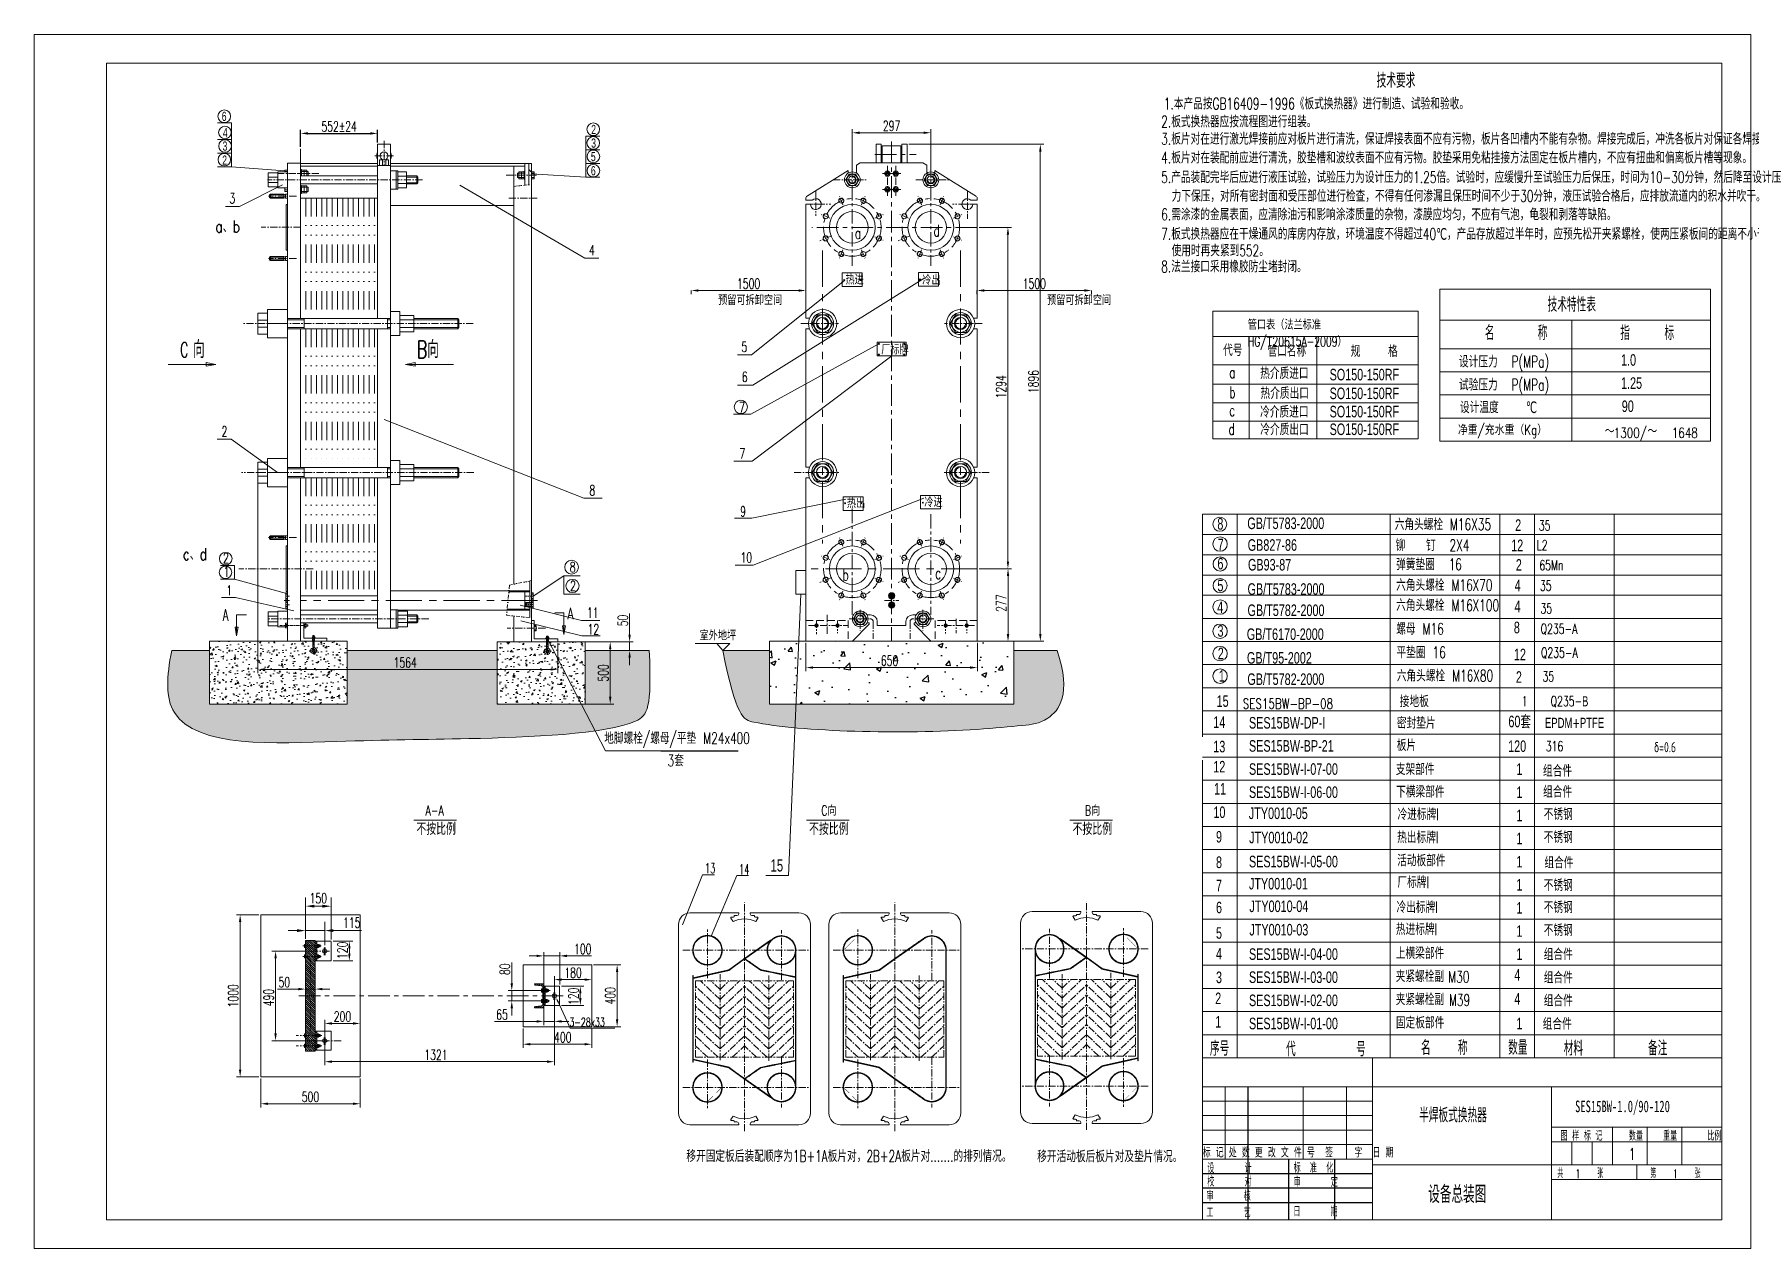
# Model space of a CAD drawing. Header units: millimetres. Extents: x 3341 to 3935, y 1079 to 1499.
import ezdxf

# ---------------------------------------------------------------- set-up
doc = ezdxf.new("R2010")
doc.units = ezdxf.units.MM
for name, pattern in [('CENTERX2', [4, 2.5, -0.5, 0.5, -0.5]), ('DIVIDE', [31.75, 12.7, -6.35, 0, -6.35, 0, -6.35]), ('HIDDEN', [0.375, 0.25, -0.125])]:
    doc.linetypes.add(name, pattern=pattern)
doc.layers.get('DEFPOINTS').update_dxf_attribs({"lineweight": 18})
for name, color, linetype, lineweight, true_color in [('1', 1, 'Continuous', 18, 0xff0000), ('2', 2, 'Continuous', 18, 0xffff00), ('3', 3, 'CENTERX2', 18, 0x00ff00), ('3尺寸线', 2, 'Continuous', 18, 0xffff00), ('4', 4, 'DIVIDE', 18, 0x00ffff), ('5', 6, 'HIDDEN', 18, 0xff00ff)]:
    doc.layers.add(name, color=color, linetype=linetype, lineweight=lineweight, true_color=true_color)
doc.styles.add('HZ', font='txt.shx', dxfattribs={"width": 0.67, "bigfont": 'hztxt.shx'})
doc.styles.get("Standard").update_dxf_attribs({"font": 'arial.ttf'})
doc.styles.add('STYLE1', font='txt.shx', dxfattribs={"width": 0.67, "bigfont": 'hztxt.shx'})
doc.styles.add('ZH', font='txt.shx', dxfattribs={"width": 0.75, "bigfont": 'hztxt.shx'})
doc.styles.add('标准', font='', dxfattribs={"width": 0.667})
doc.styles.get('标准').set_extended_font_data('宋体')
doc.dimstyles.new('STANDARD$0', dxfattribs={"dimtxt": 3.5, "dimasz": 2.5, "dimexe": 1.25, "dimexo": 0.625, "dimtad": 1, "dimdec": 4, "dimdsep": 46, "dimtxsty": 'HZ', "dimcen": 2.5, "dimdle": 5, "dimadec": 0, "dimazin": 0, "dimtfac": 1, "dimtmove": 0, "dimatfit": 3, "dimfxl": 0, "dimtolj": 1, "dimlwd": -1, "dimlwe": -1, "dimarcsym": 0})
pattern_1 = [(50, (3827.877, 645.4756), (5.46554, -0.478173), [0.5715, -6.2865]), (355, (3827.877, 645.4756), (-1.057285, 5.7317), [0.4572, -5.0292]), (100.451, (3828.3324, 645.436), (4.408275, 5.2535), [0.4857, -5.3427]), (46.1842, (3827.877, 646.9996), (8.13237, -1.26127), [0.85725, -9.42975]), (96.6356, (3828.555, 646.8945), (7.12213, 7.42277), [0.72855, -8.01405]), (351.184, (3827.877, 647), (7.12214, 7.42275), [0.6858, -7.5438]), (21, (3828.639, 646.6186), (4.548446, -3.067966), [0.5715, -6.2865]), (326, (3828.639, 646.6186), (1.85406, 5.52564), [0.4572, -5.0292]), (71.4514, (3829.018, 646.363), (6.402495, 2.457686), [0.4857, -5.3427]), (37.5, (3827.877, 645.4756), (0.092658, 2.536651), [0, -4.96824, 0, -5.1054, 0, -5.04825]), (7.5, (3827.877, 645.4756), (2.00459, 3.005417), [0, -2.91084, 0, -4.85394, 0, -1.92405]), (327.5, (3826.1777, 645.4756), (4.067718, -0.1718623), [0, -1.905, 0, -5.9436, 0, -7.8867]), (317.5, (3825.4157, 645.4756), (4.443875, 0.762795), [0, -2.4765, 0, -3.94716, 0, -5.6007])]
pattern_2 = [(37.5, (3827.877, 645.4756), (-0.0800016, 2.447066), [0, -1.9304, 0, -2.159, 0, -2.06375]), (7.5, (3827.877, 645.4756), (2.247616, 3.584126), [0, -1.0414, 0, -1.7399, 0, -0.66675]), (327.5, (3826.3148, 645.4756), (3.954962, 0.007186), [0, -0.635, 0, -2.286, 0, -2.9845]), (317.5, (3826.3148, 645.4756), (3.817782, 1.114647), [0, -0.3175, 0, -1.4986, 0, -1.7145])]
pattern_3 = [(45, (3825.92234, 645.475625), (-0.0449012806, 0.0449012806), []), (135, (3825.92234, 645.475625), (-0.0449012806, -0.0449012806), [])]

msp = doc.modelspace()

# ---------------------------------------------------------------- texts
at = {"width": 0.67}
for s, p in [('SES15BW-DP-I', (3761.7939, 1258.80208)), ('SES15BW-BP-21', (3761.7939, 1250.80208)), ('SES15BW-I-07-00', (3761.7939, 1242.80208)), ('SES15BW-I-06-00', (3761.7939, 1234.80208)), ('JTY0010-05', (3761.74914, 1227.50618)), ('JTY0010-02', (3761.8591, 1219.11598)), ('SES15BW-I-05-00', (3761.7939, 1210.80208)), ('JTY0010-01', (3761.79244, 1203.15746)), ('JTY0010-04', (3761.93324, 1195.33347)), ('JTY0010-03', (3761.94023, 1187.23576)), ('SES15BW-I-04-00', (3761.7939, 1178.80208)), ('SES15BW-I-03-00', (3761.7939, 1170.80208)), ('SES15BW-I-02-00', (3761.7939, 1162.80208)), ('SES15BW-I-01-00', (3761.7939, 1154.80208))]:
    msp.add_text(s, height=4, dxfattribs=at).set_placement(p)
for s, height, style, width, p in [('SES15BW-1.0/90-120', 4, '标准', 0.67, (3874.65699, 1126.12862)), ('半焊板式换热器', 5, 'HZ', 0.67, (3820.67554, 1122.59864)), ('图 样 标 记     数量    重量      比例', 3, 'HZ', 0.6, (3869.62298, 1116.3119)), ('标 记 处 数 更 改 文 件 号  签   字  日 期', 3, 'HZ', 0.67, (3745.82135, 1110.50323)), ('1', 4, 'HZ', 0.67, (3893.31682, 1109.67514)), ('设      计', 3, 'HZ', 0.6, (3747.37952, 1105.11562)), ('标  准  化', 3, 'HZ', 0.6, (3777.25442, 1105.25295)), ('共   1    张           第    1    张', 3, 'HZ', 0.5, (3868.48539, 1103.3543)), ('校      对', 3, 'HZ', 0.6, (3747.37952, 1100.45969)), ('审      定', 3, 'HZ', 0.6, (3777.25442, 1100.32075)), ('工      艺', 3, 'HZ', 0.6, (3747.08452, 1089.7665)), ('审      核', 3, 'HZ', 0.6, (3747.10295, 1095.52749)), ('日      期', 3, 'HZ', 0.6, (3777.15411, 1090.12087))]:
    msp.add_text(s, height=height, dxfattribs=dict(style=style, width=width)).set_placement(p)
at = {"layer": '2', "linetype": 'ByBlock', "ltscale": 0.5, "style": 'HZ', "width": 0.75}
for s, p in [('净重/充水重（Kg）', (3834.11559, 1360.39723)), ('～', (3884.89663, 1359.92858)), ('1300/   1648', (3888.0375, 1359.33163)), ('～', (3899.69279, 1359.96369))]:
    msp.add_text(s, height=3.5, dxfattribs=at).set_placement(p)
at = {"layer": '2', "style": 'HZ', "width": 0.67}
msp.add_text('设备总装图', height=6, dxfattribs=at).set_placement((3823.84091, 1094.7047))
at = {"layer": '2'}
for s, insert, char_height, width, attachment_point, style in [('\\T1;技术要求', (3805.98181, 1480.4445), 5, 20.1, 7, 'HZ'), ('\\T1;1.本产品按GB16409-1996《板式换热器》进行制造、试验和验收。', (3732.33011, 1472.91441), 4, 141.8890659, 7, 'HZ'), ('\\T1;2.板式换热器应按流程图进行组装。', (3731.44852, 1466.70494), 4, 66.3855879, 7, 'HZ'), ('\\T1;3.板片对在进行激光焊接前应对板片进行清洗，保证焊接表面不应有污物，板片各凹槽内不能有杂物。焊接完成后，冲洗各板片对保证各焊接腔通畅。 ', (3731.44852, 1460.66001), 4, 271.872011, 7, 'HZ'), ('\\T1;4.板片对在装配前应进行清洗，胶垫槽和波纹表面不应有污物。胶垫采用免粘挂接方法固定在板片槽内，不应有扭曲和偏离板片槽等现象。', (3731.4586, 1454.1363), 4, 247.2082802, 7, 'HZ'), ('\\T1;5.产品装配完毕后应进行液压试验，试验压力为设计压力的1.25倍。试验时，应缓慢升至试验压力后保压，时间为10-30分钟，然后降至设计压', (3731.43564, 1447.381), 4, 268.5794396, 7, 'HZ'), ('\\T1;3', (3408.93945, 1440.44738), 3.5, 3.35, 7, 'STYLE1'), ('\\T1;力下保压，对所有密封面和受压部位进行检查，不得有任何渗漏且保压时间不少于30分钟，液压试验合格后，应排放流道内的积水并吹干。', (3735.03546, 1440.8875), 4, 249.4652967, 7, 'HZ'), ('\\T1;6.需涂漆的金属表面，应清除油污和影响涂漆质量的杂物，漆膜应均匀，不应有气泡，龟裂和剥落等缺陷。', (3731.44587, 1434.49844), 4, 190.266011, 7, 'HZ'), ('\\T1;a、b', (3404.10049, 1430.35964), 4.1472, 22.5760352, 7, 'ZH'), ('\\T1;d', (3652.61807, 1429.00955), 4, 6.8914286, 7, 'HZ'), ('7.板式换热器应在干燥通风的库房内存放，环境温度不得超过40℃，产品存放超过半年时，应预先松开夹紧螺栓，使两压紧板间的距离不小于607，', (3731.45514, 1427.76956), 4, 270.4535989, 7, 'HZ'), ('\\T1;4', (3533.36999, 1422.5327), 3.5, 3.35, 7, 'STYLE1'), ('\\T1;a', (3625.42378, 1428.16594), 4, 6.7957143, 7, 'HZ'), ('使用时再夹紧到552。', (3735.01477, 1422.12234), 4, 43.5529451, 7, 'HZ'), ('\\T1;8.法兰接口采用橡胶防尘堵封闭。', (3731.43932, 1416.57593), 4, 61.9635879, 7, 'HZ'), ('\\T1;热进', (3622.17095, 1412.3478), 3.5, 7.093625, 7, 'HZ'), ('\\T1;冷出', (3648.74791, 1412.2385), 3.5, 7.035, 7, 'HZ'), ('\\T1;预留可拆卸空间', (3578.07932, 1405.29839), 3.5, 24.6225, 7, 'HZ'), ('\\T1;预留可拆卸空间', (3691.92519, 1405.29839), 3.5, 24.6225, 7, 'HZ'), ('\\T1;技术特性表', (3865.13663, 1402.95585), 5, 25.125, 7, 'HZ'), ('管口表（法兰标准HG/{\\fArial|b0|i0|c0|p32;T}20615A-2009）', (3761.40371, 1400.28762), 3.5, 54.0663866, 1, 'HZ'), ('\\T1;名     称 ', (3843.45216, 1393.14666), 5, 40.2, 7, 'HZ'), ('\\T1; 指    标 ', (3887.31548, 1393.14666), 5, 40.28375, 7, 'HZ'), ('\\T1;C', (3391.76973, 1387.31164), 5, 5.025, 7, 'HZ'), ('\\T1;向', (3396.3525, 1386.95453), 6, 6.03, 7, 'HZ'), ('\\T1;B向', (3473.78572, 1386.95453), 6, 12.06, 7, 'HZ'), ('\\T1;5', (3586.12349, 1389.08375), 3.5, 3.35, 7, 'STYLE1'), ('\\T1;厂标牌', (3634.52637, 1388.1702), 3.5, 10.611125, 7, 'HZ'), ('\\T1;代号', (3752.84865, 1387.65967), 4, 8.04, 7, 'HZ'), ('\\T1;管口名称', (3768.19951, 1387.42191), 4, 16.08, 7, 'HZ'), ('\\T1;规    格', (3797.01418, 1387.33639), 4, 24.187, 7, 'HZ'), ('\\T1;热介质进口', (3765.67274, 1379.66954), 4, 20.167, 7, 'HZ'), ('\\T1;设计压力  P(MPa)', (3834.48563, 1382.38026), 4, 48.91, 7, 'HZ'), ('\\T1;6', (3586.29151, 1378.72028), 3.5, 3.35, 7, 'STYLE1'), ('\\T1;a', (3754.89802, 1379.99416), 4, 6.7957143, 7, 'HZ'), ('{\\fArial|b0|i0|c0|p32;SO150-150RF}', (3789.71497, 1379.18072), 4, 49.1971429, 7, '标准'), ('\\T1;试验压力  P(MPa)', (3834.48563, 1374.38026), 4, 48.91, 7, 'HZ'), ('\\T1;b', (3755.00755, 1373.11454), 4, 8.7291429, 7, 'HZ'), ('\\T1;热介质出口', (3765.78883, 1372.79113), 4, 20.1, 7, 'HZ'), ('{\\fArial|b0|i0|c0|p32;SO150-150RF}', (3789.71497, 1372.68714), 4, 49.1971429, 7, '标准'), ('\\T1;设计温度', (3834.81832, 1367.89386), 4, 16.08, 7, 'HZ'), ('\\T1;7', (3585.34881, 1368.17344), 3.5, 3.35, 7, 'STYLE1'), ('\\T1;c', (3754.94257, 1366.86773), 4, 10.6242857, 7, 'HZ'), ('\\T1;冷介质进口', (3765.65378, 1366.32088), 4, 20.167, 7, 'HZ'), ('{\\fArial|b0|i0|c0|p32;SO150-150RF}', (3789.71497, 1366.3819), 4, 49.1971429, 7, '标准'), ('\\T1;℃', (3857.70819, 1367.88148), 4, 3.9272308, 7, 'HZ'), ('\\T1;2', (3406.23462, 1359.84577), 3.5, 3.35, 7, 'STYLE1'), ('\\T1;d', (3754.7199, 1360.39154), 4, 6.8914286, 7, 'HZ'), ('\\T1;冷介质出口', (3765.7279, 1360.24561), 4, 20.1, 7, 'HZ'), ('{\\fArial|b0|i0|c0|p32;SO150-150RF}', (3789.71497, 1360.26497), 4, 49.1971429, 7, '标准'), ('\\T1;7', (3585.45951, 1352.2091), 3.5, 3.35, 7, 'STYLE1'), ('\\T1;8', (3533.52718, 1339.46977), 3.5, 3.35, 7, 'STYLE1'), ('\\T1;热出', (3622.63457, 1335.02404), 3.5, 7.035, 7, 'HZ'), ('\\T1;冷进', (3649.44358, 1335.36743), 3.5, 7.093625, 7, 'HZ'), ('\\T1;9', (3585.719, 1332.1721), 3.5, 3.35, 7, 'STYLE1'), ('\\T1;六角头螺栓 M16X35', (3812.23223, 1327.37751), 4, 47.9241429, 7, 'HZ'), ('\\T1;35', (3862.10091, 1327.28773), 3.5, 6.7, 7, 'HZ'), ('\\T1;c、d', (3392.82169, 1317.04638), 4.1472, 24.886618, 7, 'ZH'), ('\\T1;2', (3406.76731, 1316.04929), 3.5, 3.35, 7, 'STYLE1'), ('\\T1;10', (3585.8297, 1316.20777), 3.5, 6.7, 7, 'STYLE1'), ('\\T1;铆   钉  2X4', (3812.52873, 1320.18398), 4, 39.6257143, 7, 'HZ'), ('\\T1;L2', (3861.39858, 1320.51179), 3.5, 6.1975, 7, 'HZ'), ('\\T1;1', (3406.90886, 1311.30851), 3.5, 3.35, 7, 'STYLE1'), ('\\T1;8', (3526.73116, 1312.89192), 3.5, 3.35, 7, 'STYLE1'), ('\\T1;b', (3621.17906, 1309.99029), 4, 8.7291429, 7, 'HZ'), ('\\T1;c', (3653.22312, 1310.53201), 4, 10.6242857, 7, 'HZ'), ('\\T1;弹簧垫圈  16', (3812.74189, 1313.58962), 4, 31.7771429, 7, 'HZ'), ('\\T1;65Mn', (3862.29589, 1313.58528), 3.5, 14.74, 7, 'HZ'), ('\\T1;1', (3407.88689, 1304.9174), 3.325, 3.1825, 7, 'STYLE1'), ('\\T1;2', (3526.8502, 1306.39669), 3.5, 3.35, 7, 'STYLE1'), ('\\T1;六角头螺栓 M16X70', (3812.72432, 1306.37909), 4, 47.9241429, 7, 'HZ'), ('\\T1;35', (3862.51089, 1306.48988), 3.5, 6.7, 7, 'HZ'), ('\\T1;六角头螺栓 M16X100', (3812.72432, 1299.42059), 4, 51.7527143, 7, 'HZ'), ('\\T1;35', (3862.68028, 1298.60274), 3.5, 6.7, 7, 'HZ'), ('\\T1;A', (3406.61075, 1300.06563), 4, 8.8971, 1, 'HZ'), ('\\T1;A', (3525.97196, 1300.59956), 4, 8.8971, 1, 'HZ'), ('\\T1;11', (3532.69109, 1297.14911), 3.5, 6.7, 7, 'STYLE1'), ('\\T1;螺母 M16', (3812.76327, 1291.29694), 4, 24.3114286, 7, 'HZ'), ('\\T1;Q235-A', (3862.76293, 1291.22517), 3.5, 21.105, 7, 'HZ'), ('\\T1;12', (3532.89506, 1291.37142), 3.5, 6.7, 7, 'STYLE1'), ('\\T1;室外地坪', (3571.66679, 1289.31218), 3.5, 14.07, 7, 'STYLE1'), ('\\T1;平垫圈 16', (3812.84035, 1283.14896), 4, 23.7371429, 7, 'HZ'), ('\\T1;Q235-A', (3862.87822, 1282.98837), 3.5, 21.105, 7, 'HZ'), ('\\T1;六角头螺栓 M16X80', (3812.95175, 1275.04353), 4, 47.9241429, 7, 'HZ'), ('\\T1;35', (3863.38599, 1275.07997), 3.5, 6.7, 7, 'HZ'), ('密封垫片 ', (3812.99186, 1258.73472), 4, 24.12, 7, 'HZ'), ('{\\fArial|b0|i0|c0|p32;EPDM}+{\\fArial|b0|i0|c0|p32;PTFE}', (3864.26098, 1259.03594), 3.5, 21.105, 7, 'HZ'), ('地脚螺栓/螺母/平垫 M24x400', (3538.65542, 1252.15356), 4, 48.6898571, 7, 'HZ'), ('板片 ', (3812.9374, 1251.02968), 4, 22.5885714, 7, 'HZ'), ('316', (3864.53358, 1250.94806), 3.5, 10.05, 7, 'HZ'), ('3套', (3560.59917, 1245.76448), 4, 48.6898571, 7, 'HZ'), ('\\T1;支架部件', (3812.61002, 1242.72685), 4, 16.08, 7, 'HZ'), ('\\T1;组合件', (3863.53494, 1242.17396), 4, 12.06, 7, 'HZ'), ('\\T1;下横梁部件', (3812.732, 1234.93318), 4, 20.1, 7, 'HZ'), ('\\T1;组合件', (3863.5865, 1234.95085), 4, 12.06, 7, 'HZ'), ('\\T1;A-A', (3476.85144, 1232.21492), 3.5, 35.254, 1, 'HZ'), ('\\T1;C向', (3613.81243, 1232.21492), 3.5, 35.254, 1, 'HZ'), ('\\T1;B向', (3704.99602, 1232.21492), 3.5, 35.254, 1, 'HZ'), ('\\T1;冷进标牌I', (3813.19918, 1227.11416), 4, 17.7454286, 7, 'HZ'), ('\\T1;不锈钢', (3863.81127, 1227.14652), 4, 12.127, 7, 'HZ'), ('\\T1;不按比例', (3473.65044, 1222.00478), 4.1472, 18.74016, 7, 'ZH'), ('\\T1;不按比例', (3609.54372, 1222.00478), 4.1472, 18.74016, 7, 'ZH'), ('\\T1;不按比例', (3700.72731, 1222.00478), 4.1472, 18.74016, 7, 'ZH'), ('\\T1;热出标牌I', (3813.08161, 1219.14226), 4, 17.6784286, 7, 'HZ'), ('\\T1;不锈钢', (3863.81127, 1219.19555), 4, 12.127, 7, 'HZ'), ('\\T1;{\\W0.6;13}', (3573.51022, 1208.75369), 3.5, 6, 7, 'STYLE1'), ('\\T1;{\\W0.6;14}', (3585.32729, 1208.36685), 3.5, 6, 7, 'STYLE1'), ('\\T1;活动板部件', (3813.07485, 1211.16314), 4, 20.1, 7, 'HZ'), ('\\T1;组合件', (3864.05235, 1210.42082), 4, 12.06, 7, 'HZ'), ('\\T1;厂标牌I', (3813.16285, 1203.64774), 4, 13.6584286, 7, 'HZ'), ('\\T1;不锈钢', (3863.81127, 1202.59318), 4, 12.127, 7, 'HZ'), ('\\T1;冷出标牌I', (3812.85611, 1195.01263), 4, 17.6784286, 7, 'HZ'), ('\\T1;不锈钢', (3863.81127, 1194.96318), 4, 12.127, 7, 'HZ'), ('\\T1;热进标牌I', (3812.64254, 1187.38368), 4, 17.7454286, 7, 'HZ'), ('\\T1;不锈钢', (3863.81127, 1187.04126), 4, 12.127, 7, 'HZ'), ('\\T1;上横梁部件', (3812.59866, 1179.09871), 4, 20.1, 7, 'HZ'), ('\\T1;组合件', (3863.82208, 1178.70172), 4, 12.06, 7, 'HZ'), ('\\T1;夹紧螺栓副', (3812.57935, 1171.13215), 4, 20.167, 7, 'HZ'), ('\\T1;M30', (3830.74833, 1170.92361), 4, 12.2514286, 7, 'HZ'), ('\\T1;组合件', (3863.82208, 1170.70172), 4, 12.06, 7, 'HZ'), ('\\T1;夹紧螺栓副', (3812.57935, 1163.13215), 4, 20.167, 7, 'HZ'), ('\\T1;M39', (3831.02995, 1162.88648), 4, 12.2514286, 7, 'HZ'), ('\\T1;组合件', (3863.82208, 1162.70172), 4, 12.06, 7, 'HZ'), ('\\T1;3-28x33', (3526.594, 1155.7963), 3, 21.6792857, 7, 'HZ'), ('\\T1;固定板部件', (3812.65455, 1155.05051), 4, 20.1, 7, 'HZ'), ('\\T1;组合件', (3863.45751, 1154.66379), 4, 12.06, 7, 'HZ'), ('\\T1;序号', (3748.28525, 1145.63755), 5, 10.05, 7, 'HZ'), ('\\T1;代       号', (3774.62259, 1145.4486), 5, 45.225, 7, 'HZ'), ('\\T1;名', (3821.33945, 1145.91078), 5, 5.025, 7, 'HZ'), ('\\T1;称', (3834.11431, 1145.91078), 5, 5.025, 7, 'HZ'), ('\\T1;数量', (3851.49703, 1145.94726), 5, 10.05, 7, 'HZ'), ('\\T1;材料', (3870.73422, 1145.71732), 5, 10.05, 7, 'HZ'), ('\\T1;备注', (3899.90358, 1145.76297), 5, 10.259375, 7, 'HZ'), ('\\T1;移开固定板后装配顺序为1B+1A板片对，2B+2A板片对.......的排列情况。', (3567.07217, 1108.80351), 4, 149.8944615, 7, 'HZ'), ('\\T1;移开活动板后板片对及垫片情况。', (3688.51129, 1108.80351), 4, 60.2742308, 7, 'HZ')]:
    msp.add_mtext(s, dxfattribs=dict(at, insert=insert, char_height=char_height, width=width, attachment_point=attachment_point, style=style))
at = {"layer": '2', "attachment_point": 7}
for s, insert, char_height, width in [('\\T1;{\\W0.67;6}', (3406.29586, 1468.90275), 3.2, 3.0628571), ('\\T1;{\\W0.67;2}', (3534.15149, 1464.40876), 3.2, 3.0628571), ('\\T1;{\\W0.67;3}', (3406.57607, 1458.62325), 3.2, 3.0628571), ('\\T1;{\\W0.67;4}', (3406.68784, 1463.27415), 3.2, 3.0628571), ('\\T1;{\\W0.67;3}', (3534.15149, 1459.65876), 3.2, 3.0628571), ('\\T1;{\\W0.67;2}', (3406.45417, 1453.81549), 3.2, 3.0628571), ('\\T1;{\\W0.67;5}', (3534.03972, 1455.00786), 3.2, 3.0628571), ('\\T1;{\\W0.67;6}', (3534.03972, 1450.10819), 3.2, 3.0628571), ('\\T1;{\\W0.67;1.0}', (3890.55954, 1384.23813), 4, 9.5714286), ('\\T1;{\\W0.67;1.25}', (3890.55954, 1376.23813), 4, 13.4), ('\\W0.67;90', (3890.81944, 1368.23813), 4, 11.4857143), ('\\T1;{\\W0.67;8}', (3750.85182, 1327.55904), 4, 3.8285714), ('\\T1;{\\W0.67;GB/T5783-2000}', (3761.22127, 1327.74722), 4, 50.92), ('\\T1;{\\W0.67;2}', (3853.9277, 1327.18648), 4, 3.8285714), ('\\T1;{\\W0.67;7}', (3750.96431, 1320.46086), 4, 3.8285714), ('\\T1;{\\W0.67;GB827-86}', (3761.35549, 1320.2331), 4, 32.16), ('\\T1;{\\W0.67;12}', (3852.55168, 1320.16022), 4, 7.6571429), ('\\T1;{\\W0.67;6}', (3750.88119, 1313.80669), 4, 3.8285714), ('\\T1;{\\W0.67;GB93-87}', (3761.43999, 1313.415), 4, 28.3314286), ('\\T1;{\\W0.67;2}', (3854.14867, 1313.39201), 4, 3.8285714), ('\\T1;{\\W0.67;5}', (3750.86886, 1306.21302), 4, 3.8285714), ('\\T1;{\\W0.67;GB/T5783-2000}', (3761.30521, 1305.00421), 4, 50.92), ('\\T1;{\\W0.67;4}', (3853.75409, 1306.29747), 4, 3.8285714), ('\\T1;{\\W0.67;4}', (3750.79575, 1298.74361), 4, 3.8285714), ('\\T1;{\\W0.67;GB/T5782-2000}', (3761.30521, 1297.67571), 4, 50.92), ('\\T1;{\\W0.67;4}', (3853.70127, 1299.05162), 4, 3.8285714), ('\\T1;{\\W0.67;8}', (3853.46736, 1291.71722), 4, 3.8285714), ('\\T1;{\\W0.67;3}', (3750.9114, 1290.51481), 4, 3.8285714), ('\\T1;{\\W0.67;GB/T6170-2000}', (3761.04472, 1289.39331), 4, 50.92), ('\\T1;{\\W0.67;2}', (3751.00618, 1282.7771), 4, 3.8285714), ('\\T1;{\\W0.67;GB/T95-2002}', (3761.08574, 1281.19355), 4, 43.2628571), ('\\T1;{\\W0.67;12}', (3853.4892, 1282.43235), 4, 7.6571429), ('\\T1;{\\W0.67;1}', (3751.34969, 1275.02925), 4, 3.8285714), ('\\T1;{\\W0.67;GB/T5782-2000}', (3761.23997, 1273.83599), 4, 50.92), ('\\T1;{\\W0.67;2}', (3854.16607, 1274.62897), 4, 3.8285714), ('\\W0.67;15', (3750.60193, 1266.26067), 4, 7.6571429), ('\\T1;{\\W0.67;14}', (3749.46425, 1259.04792), 4, 7.6571429), ('\\W0.67;60套', (3851.58033, 1258.81971), 4, 11.4857143), ('\\T1;{\\W0.67;13}', (3749.44412, 1250.52187), 4, 7.6571429), ('\\W0.67;120', (3851.48455, 1250.65665), 4, 11.4857143), ('\\T1;{\\W0.67;12}', (3749.44412, 1243.61545), 4, 7.6571429), ('\\T1;{\\W0.67;1}', (3854.34121, 1242.77616), 4, 3.8285714), ('\\T1;{\\W0.67;11}', (3749.71674, 1235.96325), 4, 7.6571429), ('\\T1;{\\W0.67;1}', (3854.34121, 1234.77616), 4, 3.8285714), ('\\T1;{\\W0.67;10}', (3749.48486, 1227.80521), 4, 7.6571429), ('\\T1;{\\W0.67;1}', (3854.34121, 1226.77616), 4, 3.8285714), ('\\T1;{\\W0.67;9}', (3750.38627, 1219.31981), 4, 3.8285714), ('\\T1;{\\W0.67;1}', (3854.34121, 1218.77616), 4, 3.8285714), ('\\T1;{\\W0.67;8}', (3750.38627, 1210.50574), 4, 3.8285714), ('\\T1;{\\W0.67;1}', (3854.34121, 1210.77616), 4, 3.8285714), ('\\T1;{\\W0.67;7}', (3750.38627, 1202.54464), 4, 3.8285714), ('\\T1;{\\W0.67;1}', (3854.34121, 1202.77616), 4, 3.8285714), ('\\T1;{\\W0.67;6}', (3750.38627, 1194.86786), 4, 3.8285714), ('\\T1;{\\W0.67;1}', (3854.34121, 1194.77616), 4, 3.8285714), ('\\T1;{\\W0.67;5}', (3750.38627, 1186.05379), 4, 3.8285714), ('\\T1;{\\W0.67;1}', (3854.34121, 1186.77616), 4, 3.8285714), ('\\T1;{\\W0.67;4}', (3750.38627, 1178.94567), 4, 3.8285714), ('\\T1;{\\W0.67;1}', (3854.34121, 1178.77616), 4, 3.8285714), ('\\T1;{\\W0.67;3}', (3750.38627, 1170.70024), 4, 3.8285714), ('\\T1;{\\W0.67;4}', (3853.63551, 1171.61001), 4, 3.8285714), ('\\T1;{\\W0.67;2}', (3750.10156, 1163.49127), 4, 3.8285714), ('\\T1;{\\W0.67;4}', (3853.63551, 1163.34675), 4, 3.8285714), ('\\T1;{\\W0.67;1}', (3750.10156, 1155.34669), 4, 3.8285714), ('\\T1;{\\W0.67;1}', (3854.34121, 1154.77616), 4, 3.8285714)]:
    msp.add_mtext(s, dxfattribs=dict(at, insert=insert, char_height=char_height, width=width))
at = {"layer": '2', "ltscale": 20, "attachment_point": 7, "style": 'HZ'}
for s, insert, char_height, width in [('接地板', (3813.99182, 1266.19849), 4, 12.06), ('Q235-{\\fArial|b0|i0|c0|p32;B}', (3866.22472, 1266.17548), 3.5, 21.105)]:
    msp.add_mtext(s, dxfattribs=dict(at, insert=insert, char_height=char_height, width=width))
at = {"layer": '2', "linetype": 'Continuous', "insert": (3856.18677, 1266.55788), "char_height": 3.5, "width": 3.35, "attachment_point": 7, "style": 'HZ'}
msp.add_mtext('\\T1;1', dxfattribs=at)
at = {"layer": '2', "ltscale": 0.5, "insert": (3901.98819, 1250.61641), "char_height": 3.5, "width": 16.1663269, "attachment_point": 7, "style": 'HZ'}
msp.add_mtext('\\T1;δ=0.6', dxfattribs=at)
at = {"layer": '2', "ltscale": 0.5, "insert": (3596.20306, 1209.30773), "char_height": 4.2, "width": 8.04, "attachment_point": 7}
msp.add_mtext('\\W0.67;15', dxfattribs=at)
at = {"layer": '2', "insert": (3410.28128, 1166.3762), "char_height": 3.5, "attachment_point": 5, "rotation": 90, "style": 'HZ'}
msp.add_mtext('1000', dxfattribs=at)
at = {"layer": '3尺寸线', "style": 'HZ', "width": 0.75}
msp.add_text('SES15BW-BP-08', height=3.5, dxfattribs=at).set_placement((3759.63377, 1265.68553))

# ---------------------------------------------------------------- blocks, each defined once
blk = doc.blocks.new('*D57')
at = {"color": 0, "transparency": 16777216}
for p, q in [((3433.59, 1459.98), (3433.59, 1465.91)), ((3436.09, 1464.66), (3457.73, 1464.66)), ((3460.23, 1461.52), (3460.23, 1465.91))]:
    blk.add_line(p, q, dxfattribs=at)
for points in [[(3436.09, 1465.07), (3436.09, 1464.24), (3433.59, 1464.66)], [(3457.73, 1465.07), (3457.73, 1464.24), (3460.23, 1464.66)]]:
    blk.add_solid(points, dxfattribs=at)
at = {"layer": 'DEFPOINTS', "color": 0, "transparency": 16777216}
for p in [(3460.23, 1464.66), (3433.59, 1459.36), (3460.23, 1460.9)]:
    blk.add_point(p, dxfattribs=at)
at = {"color": 0, "transparency": 16777216, "insert": (3446.91, 1467.03), "char_height": 3.5, "attachment_point": 5, "style": 'HZ'}
blk.add_mtext('\\A1;552%%P24', dxfattribs=at)
blk = doc.blocks.new('*D33')
at = {"layer": '2', "color": 0, "transparency": 16777216}
for p, q in [((3644.12, 1460.89), (3690.84, 1460.89)), ((3689.59, 1458.39), (3689.59, 1291.48)), ((3668.46, 1288.98), (3690.84, 1288.98))]:
    blk.add_line(p, q, dxfattribs=at)
for points in [[(3689.17, 1458.39), (3690, 1458.39), (3689.59, 1460.89)], [(3689.17, 1291.48), (3690, 1291.48), (3689.59, 1288.98)]]:
    blk.add_solid(points, dxfattribs=at)
at = {"layer": 'DEFPOINTS', "color": 0, "transparency": 16777216}
for p in [(3643.49, 1460.89), (3667.83, 1288.98), (3689.59, 1288.98)]:
    blk.add_point(p, dxfattribs=at)
at = {"layer": '2', "color": 0, "transparency": 16777216, "insert": (3687.21, 1378.81), "char_height": 3.5, "attachment_point": 5, "rotation": 90, "style": 'HZ'}
blk.add_mtext('\\A1;1896', dxfattribs=at)
blk = doc.blocks.new('*D34')
at = {"layer": '2', "color": 0, "transparency": 16777216}
for p, q in [((3668.37, 1432.16), (3679.63, 1432.16)), ((3678.38, 1316.56), (3678.38, 1429.66)), ((3668.41, 1314.06), (3679.63, 1314.06))]:
    blk.add_line(p, q, dxfattribs=at)
for points in [[(3677.97, 1429.66), (3678.8, 1429.66), (3678.38, 1432.16)], [(3677.97, 1316.56), (3678.8, 1316.56), (3678.38, 1314.06)]]:
    blk.add_solid(points, dxfattribs=at)
at = {"layer": 'DEFPOINTS', "color": 0, "transparency": 16777216}
for p in [(3667.75, 1432.16), (3678.38, 1432.16), (3667.79, 1314.06)]:
    blk.add_point(p, dxfattribs=at)
at = {"layer": '2', "color": 0, "transparency": 16777216, "insert": (3676.01, 1377.02), "char_height": 3.5, "attachment_point": 5, "rotation": 90, "style": 'HZ'}
blk.add_mtext('\\A1;1294', dxfattribs=at)
blk = doc.blocks.new('*D35')
at = {"layer": '2', "color": 0, "transparency": 16777216}
for p, q in [((3521.41, 1165.69), (3521.41, 1156.27)), ((3517.73, 1162.43), (3517.73, 1156.27)), ((3515.23, 1157.52), (3500.71, 1157.52)), ((3521.41, 1157.52), (3517.73, 1157.52)), ((3523.91, 1157.52), (3526.41, 1157.52))]:
    blk.add_line(p, q, dxfattribs=at)
for points in [[(3515.23, 1157.94), (3515.23, 1157.1), (3517.73, 1157.52)], [(3523.91, 1157.94), (3523.91, 1157.1), (3521.41, 1157.52)]]:
    blk.add_solid(points, dxfattribs=at)
at = {"layer": 'DEFPOINTS', "color": 0, "transparency": 16777216}
for p in [(3521.41, 1166.31), (3517.73, 1163.06), (3517.73, 1157.52)]:
    blk.add_point(p, dxfattribs=at)
at = {"layer": '2', "color": 0, "transparency": 16777216, "insert": (3503.29, 1159.9), "char_height": 3.5, "attachment_point": 5, "style": 'HZ'}
blk.add_mtext('\\A1;65', dxfattribs=at)
blk = doc.blocks.new('*D36')
at = {"layer": '2', "color": 0, "transparency": 16777216}
for p, q in [((3521.41, 1165.76), (3521.41, 1142.35)), ((3441.94, 1149.29), (3441.94, 1142.35)), ((3444.44, 1143.6), (3518.91, 1143.6))]:
    blk.add_line(p, q, dxfattribs=at)
for points in [[(3444.44, 1144.01), (3444.44, 1143.18), (3441.94, 1143.6)], [(3518.91, 1144.01), (3518.91, 1143.18), (3521.41, 1143.6)]]:
    blk.add_solid(points, dxfattribs=at)
at = {"layer": 'DEFPOINTS', "color": 0, "transparency": 16777216}
for p in [(3521.41, 1166.38), (3441.94, 1149.91), (3521.41, 1143.6)]:
    blk.add_point(p, dxfattribs=at)
at = {"layer": '2', "color": 0, "transparency": 16777216, "insert": (3480.41, 1145.97), "char_height": 3.5, "attachment_point": 5, "style": 'HZ'}
blk.add_mtext('\\A1;1321', dxfattribs=at)
blk = doc.blocks.new('*D37')
at = {"layer": '2', "color": 0, "transparency": 16777216}
for p, q in [((3434.65, 1181.81), (3423.67, 1181.81)), ((3424.92, 1179.31), (3424.92, 1153.35)), ((3441.12, 1150.85), (3423.67, 1150.85))]:
    blk.add_line(p, q, dxfattribs=at)
for points in [[(3424.5, 1179.31), (3425.33, 1179.31), (3424.92, 1181.81)], [(3424.5, 1153.35), (3425.33, 1153.35), (3424.92, 1150.85)]]:
    blk.add_solid(points, dxfattribs=at)
at = {"layer": 'DEFPOINTS', "color": 0, "transparency": 16777216}
for p in [(3435.28, 1181.81), (3424.92, 1150.85), (3441.74, 1150.85)]:
    blk.add_point(p, dxfattribs=at)
at = {"layer": '2', "color": 0, "transparency": 16777216, "insert": (3422.54, 1165.76), "char_height": 3.5, "attachment_point": 5, "rotation": 90, "style": 'HZ'}
blk.add_mtext('\\A1;490', dxfattribs=at)
blk = doc.blocks.new('*X2')
at = {"color": 0}
for p, q in [((1405.1, 1142.6), (1403.2, 1144.5)), ((1404.7, 1140.3), (1403.2, 1141.8)), ((1405.1, 1137.3), (1403.2, 1139.2)), ((1405.1, 1145.3), (1404.5, 1145.8)), ((1405.1, 1140), (1404.7, 1140.3)), ((1405.1, 1134.6), (1403.2, 1136.5)), ((1403.3, 1133.8), (1403.2, 1133.9)), ((1405.1, 1129.3), (1403.2, 1131.2)), ((1404.5, 1127.3), (1403.2, 1128.6)), ((1405.1, 1124), (1403.2, 1125.9)), ((1404.7, 1121.8), (1403.2, 1123.3)), ((1405.1, 1132), (1403.3, 1133.8)), ((1405.1, 1126.7), (1404.5, 1127.3)), ((1405.1, 1031.2), (1403.2, 1033.1)), ((1405.1, 1028.6), (1403.2, 1030.5)), ((1405.1, 1025.9), (1403.2, 1027.8)), ((1405.1, 1023.3), (1403.2, 1025.2)), ((1403.9, 1021.8), (1403.2, 1022.5)), ((1405.1, 1018), (1403.2, 1019.9)), ((1405.1, 1015.3), (1403.2, 1017.2)), ((1405.1, 1012.7), (1403.2, 1014.6)), ((1405.1, 1010), (1403.2, 1011.9)), ((1405.1, 1020.6), (1403.9, 1021.8)), ((1405.1, 1015.3), (1405.1, 1015.3))]:
    blk.add_line(p, q, dxfattribs=at)
blk = doc.blocks.new('*X3')
at = {"color": 0}
for p, q in [((1391.2, 1140.7), (1397.4, 1146.8)), ((1391.2, 1143.3), (1394.7, 1146.8)), ((1391.2, 1146), (1392.1, 1146.8)), ((1391.2, 1135.4), (1396.2, 1140.3)), ((1391.2, 1138), (1393.5, 1140.3)), ((1392.3, 1133.8), (1398.8, 1140.3)), ((1393.5, 1140.3), (1400, 1146.8)), ((1395, 1133.8), (1401.5, 1140.3)), ((1396.2, 1140.3), (1402.7, 1146.8)), ((1397.6, 1133.8), (1403.2, 1139.4)), ((1398.8, 1140.3), (1403.2, 1144.7)), ((1401.5, 1140.3), (1403.2, 1142.1)), ((1391.2, 1127.4), (1397.6, 1133.8)), ((1391.2, 1130.1), (1395, 1133.8)), ((1391.2, 1132.7), (1392.3, 1133.8)), ((1391.2, 1116.8), (1401.7, 1127.3)), ((1391.2, 1119.5), (1399.1, 1127.3)), ((1391.2, 1122.1), (1396.4, 1127.3)), ((1391.2, 1124.8), (1393.8, 1127.3)), ((1391.2, 1114.2), (1403.2, 1126.2)), ((1391.2, 1111.5), (1403.2, 1123.5)), ((1391.2, 1108.9), (1403.2, 1120.9)), ((1391.2, 1106.2), (1403.2, 1118.2)), ((1393.8, 1127.3), (1400.3, 1133.8)), ((1396.4, 1127.3), (1402.9, 1133.8)), ((1399.1, 1127.3), (1403.2, 1131.5)), ((1400.3, 1133.8), (1403.2, 1136.8)), ((1401.7, 1127.3), (1403.2, 1128.8)), ((1402.9, 1133.8), (1403.2, 1134.1)), ((1391.2, 1103.6), (1403.2, 1115.6)), ((1391.2, 1100.9), (1403.2, 1112.9)), ((1391.2, 1098.3), (1403.2, 1110.3)), ((1391.2, 1095.6), (1403.2, 1107.6)), ((1391.2, 1093), (1403.2, 1105)), ((1391.2, 1090.3), (1403.2, 1102.3)), ((1391.2, 1087.7), (1403.2, 1099.7)), ((1391.2, 1085), (1403.2, 1097)), ((1391.2, 1082.4), (1403.2, 1094.4)), ((1391.2, 1079.7), (1403.2, 1091.7)), ((1391.2, 1074.4), (1394.7, 1077.8)), ((1391.2, 1077), (1392, 1077.8)), ((1391.2, 1071.7), (1397.3, 1077.8)), ((1391.2, 1069.1), (1400, 1077.8)), ((1391.2, 1066.4), (1402.6, 1077.8)), ((1391.2, 1063.8), (1403.2, 1075.8)), ((1392, 1077.8), (1403.2, 1089)), ((1394.7, 1077.8), (1403.2, 1086.4)), ((1397.3, 1077.8), (1403.2, 1083.7)), ((1400, 1077.8), (1403.2, 1081.1)), ((1402.6, 1077.8), (1403.2, 1078.4)), ((1391.2, 1061.1), (1403.2, 1073.1)), ((1391.2, 1058.5), (1403.2, 1070.5)), ((1391.2, 1055.8), (1403.2, 1067.8)), ((1391.2, 1053.2), (1403.2, 1065.2)), ((1391.2, 1050.5), (1403.2, 1062.5)), ((1391.2, 1047.9), (1403.2, 1059.9)), ((1391.2, 1045.2), (1403.2, 1057.2)), ((1391.2, 1042.6), (1403.2, 1054.6)), ((1391.2, 1039.9), (1403.2, 1051.9)), ((1391.2, 1037.3), (1403.2, 1049.3)), ((1391.2, 1034.6), (1403.2, 1046.6)), ((1391.2, 1032), (1403.2, 1044)), ((1391.2, 1029.3), (1403.2, 1041.3)), ((1392.9, 1028.3), (1403.2, 1038.7)), ((1395.5, 1028.3), (1403.2, 1036)), ((1398.2, 1028.3), (1403.2, 1033.4)), ((1391.2, 1026.7), (1392.9, 1028.3)), ((1391.2, 1024), (1395.5, 1028.3)), ((1391.2, 1021.4), (1391.7, 1021.8)), ((1391.2, 1018.7), (1394.3, 1021.8)), ((1391.2, 1016.1), (1397, 1021.8)), ((1391.2, 1013.4), (1393.1, 1015.3)), ((1391.2, 1010.8), (1395.8, 1015.3)), ((1391.7, 1021.8), (1398.2, 1028.3)), ((1391.9, 1008.8), (1398.4, 1015.3)), ((1393.1, 1015.3), (1399.6, 1021.8)), ((1394.3, 1021.8), (1400.8, 1028.3)), ((1394.6, 1008.8), (1401.1, 1015.3)), ((1395.8, 1015.3), (1402.3, 1021.8)), ((1397, 1021.8), (1403.2, 1028.1)), ((1397.2, 1008.8), (1403.2, 1014.8)), ((1398.4, 1015.3), (1403.2, 1020.1)), ((1399.6, 1021.8), (1403.2, 1025.4)), ((1399.9, 1008.8), (1403.2, 1012.2)), ((1400.8, 1028.3), (1403.2, 1030.7)), ((1401.1, 1015.3), (1403.2, 1017.5)), ((1402.3, 1021.8), (1403.2, 1022.8)), ((1402.6, 1008.8), (1403.2, 1009.5))]:
    blk.add_line(p, q, dxfattribs=at)
blk = doc.blocks.new('*D38')
at = {"layer": '2', "color": 0, "transparency": 16777216}
for p, q in [((3435.33, 1186.13), (3435.33, 1200.37)), ((3444.12, 1185.85), (3444.12, 1200.37)), ((3438.33, 1197.37), (3441.12, 1197.37))]:
    blk.add_line(p, q, dxfattribs=at)
for points in [[(3438.33, 1197.87), (3438.33, 1196.87), (3435.33, 1197.37)], [(3441.12, 1197.87), (3441.12, 1196.87), (3444.12, 1197.37)]]:
    blk.add_solid(points, dxfattribs=at)
at = {"layer": 'DEFPOINTS', "color": 0, "transparency": 16777216}
for p in [(3444.12, 1197.37), (3435.33, 1185.5), (3444.12, 1185.22)]:
    blk.add_point(p, dxfattribs=at)
at = {"layer": '2', "color": 0, "transparency": 16777216, "insert": (3439.72, 1200.12), "char_height": 3.5, "attachment_point": 5, "style": 'STYLE1'}
blk.add_mtext('\\A1;150', dxfattribs=at)
blk = doc.blocks.new('*D39')
at = {"layer": '2', "color": 0, "transparency": 16777216}
for p, q in [((3432.33, 1188.93), (3429.33, 1188.93)), ((3435.33, 1186.13), (3435.33, 1191.93)), ((3435.33, 1188.93), (3441.94, 1188.93)), ((3441.94, 1183.88), (3441.94, 1191.93)), ((3444.94, 1188.93), (3454.63, 1188.93))]:
    blk.add_line(p, q, dxfattribs=at)
for points in [[(3432.33, 1189.43), (3432.33, 1188.43), (3435.33, 1188.93)], [(3444.94, 1189.43), (3444.94, 1188.43), (3441.94, 1188.93)]]:
    blk.add_solid(points, dxfattribs=at)
at = {"layer": 'DEFPOINTS', "color": 0, "transparency": 16777216}
for p in [(3441.94, 1188.93), (3435.33, 1185.5), (3441.94, 1183.25)]:
    blk.add_point(p, dxfattribs=at)
at = {"layer": '2', "color": 0, "transparency": 16777216, "insert": (3451.28, 1191.68), "char_height": 3.5, "attachment_point": 5, "style": 'STYLE1'}
blk.add_mtext('\\A1;115', dxfattribs=at)
blk = doc.blocks.new('*D40')
at = {"layer": '2', "color": 2, "transparency": 16777216}
for p, q in [((3432.83, 1168.7), (3425.57, 1168.7)), ((3435.33, 1166.38), (3435.33, 1169.95)), ((3438.65, 1168.7), (3435.33, 1168.7)), ((3438.65, 1166.38), (3438.65, 1169.95)), ((3441.15, 1168.7), (3443.65, 1168.7))]:
    blk.add_line(p, q, dxfattribs=at)
for points in [[(3432.83, 1169.11), (3432.83, 1168.28), (3435.33, 1168.7)], [(3441.15, 1169.11), (3441.15, 1168.28), (3438.65, 1168.7)]]:
    blk.add_solid(points, dxfattribs=at)
at = {"layer": 'DEFPOINTS', "color": 0, "transparency": 16777216}
for p in [(3435.33, 1166.38), (3438.65, 1168.7), (3438.65, 1166.38)]:
    blk.add_point(p, dxfattribs=at)
at = {"layer": '2', "color": 2, "transparency": 16777216, "insert": (3427.95, 1171.07), "char_height": 3.5, "attachment_point": 5, "style": 'HZ'}
blk.add_mtext('\\A1;50', dxfattribs=at)
blk = doc.blocks.new('*D41')
at = {"layer": '2', "color": 0, "transparency": 16777216}
for p, q in [((3444.8, 1185.26), (3451.71, 1185.26)), ((3450.46, 1182.76), (3450.46, 1180.99)), ((3444.8, 1178.49), (3451.71, 1178.49))]:
    blk.add_line(p, q, dxfattribs=at)
for points in [[(3450.04, 1182.76), (3450.88, 1182.76), (3450.46, 1185.26)], [(3450.04, 1180.99), (3450.88, 1180.99), (3450.46, 1178.49)]]:
    blk.add_solid(points, dxfattribs=at)
at = {"layer": 'DEFPOINTS', "color": 0, "transparency": 16777216}
for p in [(3444.18, 1185.26), (3444.18, 1178.49), (3450.46, 1178.49)]:
    blk.add_point(p, dxfattribs=at)
at = {"layer": '2', "color": 0, "transparency": 16777216, "insert": (3448.08, 1182.11), "char_height": 3.5, "attachment_point": 5, "rotation": 90, "style": 'HZ'}
blk.add_mtext('\\A1;120', dxfattribs=at)
blk = doc.blocks.new('*D42')
at = {"layer": '2', "color": 0, "transparency": 16777216}
for p, q in [((3506.66, 1170.67), (3506.66, 1177.94)), ((3516.34, 1168.17), (3505.41, 1168.17)), ((3516.34, 1164.58), (3505.41, 1164.58)), ((3506.66, 1164.58), (3506.66, 1168.17)), ((3506.66, 1162.08), (3506.66, 1159.58))]:
    blk.add_line(p, q, dxfattribs=at)
for points in [[(3506.24, 1170.67), (3507.08, 1170.67), (3506.66, 1168.17)], [(3506.24, 1162.08), (3507.08, 1162.08), (3506.66, 1164.58)]]:
    blk.add_solid(points, dxfattribs=at)
at = {"layer": 'DEFPOINTS', "color": 0, "transparency": 16777216}
for p in [(3506.66, 1164.58), (3516.97, 1168.17), (3516.97, 1164.58)]:
    blk.add_point(p, dxfattribs=at)
at = {"layer": '2', "color": 0, "transparency": 16777216, "insert": (3504.28, 1175.56), "char_height": 3.5, "attachment_point": 5, "rotation": 90, "style": 'HZ'}
blk.add_mtext('\\A1;80', dxfattribs=at)
blk = doc.blocks.new('*D43')
at = {"layer": '2', "color": 0, "transparency": 16777216}
for p, q in [((3515.23, 1180.18), (3512.73, 1180.18)), ((3517.73, 1170.32), (3517.73, 1181.43)), ((3517.73, 1180.18), (3523.26, 1180.18)), ((3523.26, 1170.32), (3523.26, 1181.43)), ((3525.76, 1180.18), (3534.2, 1180.18))]:
    blk.add_line(p, q, dxfattribs=at)
for points in [[(3515.23, 1180.6), (3515.23, 1179.76), (3517.73, 1180.18)], [(3525.76, 1180.6), (3525.76, 1179.76), (3523.26, 1180.18)]]:
    blk.add_solid(points, dxfattribs=at)
at = {"layer": 'DEFPOINTS', "color": 0, "transparency": 16777216}
for p in [(3517.73, 1180.18), (3517.73, 1169.69), (3523.26, 1169.69)]:
    blk.add_point(p, dxfattribs=at)
at = {"layer": '2', "color": 0, "transparency": 16777216, "insert": (3531.23, 1182.56), "char_height": 3.5, "attachment_point": 5, "style": 'HZ'}
blk.add_mtext('\\A1;100', dxfattribs=at)
blk = doc.blocks.new('*X4')
at = {"color": 0}
for p, q in [((1555.7, 1087.4), (1554.1, 1089.1)), ((1555.9, 1084.6), (1554.1, 1086.5)), ((1555.9, 1081.9), (1554.1, 1083.8)), ((1555.9, 1079.3), (1554.1, 1081.2)), ((1554.7, 1077.8), (1554.1, 1078.5)), ((1555.9, 1074), (1554.1, 1075.9)), ((1555.9, 1076.6), (1554.7, 1077.8)), ((1555.9, 1087.2), (1555.7, 1087.4)), ((1555.9, 1071.3), (1554.1, 1073.2)), ((1555.9, 1068.7), (1554.1, 1070.6)), ((1555.9, 1066), (1554.1, 1067.9)), ((1555.9, 1071.3), (1555.9, 1071.3))]:
    blk.add_line(p, q, dxfattribs=at)
blk = doc.blocks.new('*X5')
at = {"color": 0}
for p, q in [((1543.3, 1091.3), (1544.9, 1092.8)), ((1545.7, 1091), (1547.5, 1092.8)), ((1548.1, 1090.8), (1550.2, 1092.8)), ((1550.5, 1090.5), (1552.8, 1092.8)), ((1552.4, 1089.8), (1554.1, 1091.4)), ((1552.9, 1087.5), (1554.1, 1088.7)), ((1552.9, 1084.9), (1554.1, 1086.1)), ((1552.9, 1082.2), (1554.1, 1083.4)), ((1552.9, 1079.6), (1554.1, 1080.8)), ((1552.9, 1076.9), (1553.8, 1077.8)), ((1552.9, 1074.3), (1554.1, 1075.5)), ((1553.8, 1077.8), (1554.1, 1078.1)), ((1544.1, 1062.8), (1545.9, 1064.6)), ((1546.7, 1062.8), (1548.8, 1065)), ((1549.4, 1062.8), (1552.1, 1065.6)), ((1552, 1062.8), (1554.1, 1064.9)), ((1552.5, 1066), (1554.1, 1067.5)), ((1552.9, 1071.6), (1554.1, 1072.8)), ((1552.9, 1069), (1554.1, 1070.2))]:
    blk.add_line(p, q, dxfattribs=at)
blk = doc.blocks.new('*D44')
at = {"layer": '2', "color": 0, "transparency": 16777216}
for p, q in [((3523.82, 1169.69), (3531.64, 1169.69)), ((3530.39, 1167.19), (3530.39, 1165.56)), ((3523.82, 1163.06), (3531.64, 1163.06))]:
    blk.add_line(p, q, dxfattribs=at)
for points in [[(3529.98, 1167.19), (3530.81, 1167.19), (3530.39, 1169.69)], [(3529.98, 1165.56), (3530.81, 1165.56), (3530.39, 1163.06)]]:
    blk.add_solid(points, dxfattribs=at)
at = {"layer": 'DEFPOINTS', "color": 0, "transparency": 16777216}
for p in [(3523.19, 1169.69), (3523.19, 1163.06), (3530.39, 1163.06)]:
    blk.add_point(p, dxfattribs=at)
at = {"layer": '2', "color": 0, "transparency": 16777216, "insert": (3528.02, 1166.23), "char_height": 3.5, "attachment_point": 5, "rotation": 90, "style": 'HZ'}
blk.add_mtext('\\A1;120', dxfattribs=at)
blk = doc.blocks.new('*D45')
at = {"layer": '2', "color": 0, "transparency": 16777216}
for p, q in [((3418.82, 1347.96), (3418.82, 1278.01)), ((3522.64, 1288.34), (3522.64, 1278.01)), ((3421.32, 1279.26), (3520.14, 1279.26))]:
    blk.add_line(p, q, dxfattribs=at)
for points in [[(3421.32, 1279.68), (3421.32, 1278.85), (3418.82, 1279.26)], [(3520.14, 1279.68), (3520.14, 1278.85), (3522.64, 1279.26)]]:
    blk.add_solid(points, dxfattribs=at)
at = {"layer": 'DEFPOINTS', "color": 0, "transparency": 16777216}
for p in [(3418.82, 1348.58), (3522.64, 1288.97), (3522.64, 1279.26)]:
    blk.add_point(p, dxfattribs=at)
at = {"layer": '2', "color": 0, "transparency": 16777216, "insert": (3469.78, 1281.64), "char_height": 3.5, "attachment_point": 5, "style": 'HZ'}
blk.add_mtext('\\A1;1564', dxfattribs=at)
blk = doc.blocks.new('_CLOSED')
at = {"color": 0, "linetype": 'ByBlock', "lineweight": -2}
for p, q in [((-1, 0.166667), (0, 0)), ((-1, 0.166667), (-1, -0.166667)), ((0, 0), (-1, -0.166667)), ((0, 0), (-1, 0))]:
    blk.add_line(p, q, dxfattribs=at)
blk = doc.blocks.new('*D58')
at = {"layer": '2', "color": 0, "transparency": 16777216}
for p, q in [((3608.47, 1288.41), (3608.47, 1278.66)), ((3667.79, 1288.41), (3667.79, 1278.66)), ((3610.97, 1279.91), (3665.29, 1279.91))]:
    blk.add_line(p, q, dxfattribs=at)
for points in [[(3610.97, 1280.32), (3610.97, 1279.49), (3608.47, 1279.91)], [(3665.29, 1280.32), (3665.29, 1279.49), (3667.79, 1279.91)]]:
    blk.add_solid(points, dxfattribs=at)
at = {"layer": 'DEFPOINTS', "color": 0, "transparency": 16777216}
for p in [(3608.47, 1289.04), (3667.79, 1289.04), (3667.79, 1279.91)]:
    blk.add_point(p, dxfattribs=at)
at = {"layer": '2', "color": 0, "transparency": 16777216, "insert": (3637.42, 1282.28), "char_height": 3.5, "attachment_point": 5, "style": 'HZ'}
blk.add_mtext('\\A1;650', dxfattribs=at)
blk = doc.blocks.new('*D46')
at = {"layer": '2', "color": 0, "transparency": 16777216}
for p, q in [((3668.37, 1314.06), (3679.66, 1314.06)), ((3678.41, 1311.56), (3678.41, 1291.48)), ((3668.42, 1288.98), (3679.66, 1288.98))]:
    blk.add_line(p, q, dxfattribs=at)
for points in [[(3677.99, 1311.56), (3678.83, 1311.56), (3678.41, 1314.06)], [(3677.99, 1291.48), (3678.83, 1291.48), (3678.41, 1288.98)]]:
    blk.add_solid(points, dxfattribs=at)
at = {"layer": 'DEFPOINTS', "color": 0, "transparency": 16777216}
for p in [(3667.75, 1314.06), (3667.79, 1288.98), (3678.41, 1288.98)]:
    blk.add_point(p, dxfattribs=at)
at = {"layer": '2', "color": 0, "transparency": 16777216, "insert": (3676.03, 1302.19), "char_height": 3.5, "attachment_point": 5, "rotation": 90, "style": 'HZ'}
blk.add_mtext('\\A1;277', dxfattribs=at)
blk = doc.blocks.new('*D48')
at = {"layer": '2', "color": 2, "transparency": 16777216}
for p, q in [((3547.45, 1291.28), (3547.45, 1298.55)), ((3532.1, 1288.78), (3548.7, 1288.78)), ((3532.1, 1285.78), (3548.7, 1285.78)), ((3547.45, 1285.78), (3547.45, 1288.78)), ((3547.45, 1283.28), (3547.45, 1280.78))]:
    blk.add_line(p, q, dxfattribs=at)
for points in [[(3547.03, 1291.28), (3547.87, 1291.28), (3547.45, 1288.78)], [(3547.03, 1283.28), (3547.87, 1283.28), (3547.45, 1285.78)]]:
    blk.add_solid(points, dxfattribs=at)
at = {"layer": 'DEFPOINTS', "color": 0, "transparency": 16777216}
for p in [(3532.1, 1288.78), (3532.1, 1285.78), (3547.45, 1288.78)]:
    blk.add_point(p, dxfattribs=at)
at = {"layer": '2', "color": 2, "transparency": 16777216, "insert": (3545.08, 1296.17), "char_height": 3.5, "attachment_point": 5, "rotation": 90, "style": 'HZ'}
blk.add_mtext('\\A1;50', dxfattribs=at)
blk = doc.blocks.new('*D47')
at = {"layer": '2', "color": 2, "transparency": 16777216}
for p, q in [((3532.1, 1288.78), (3541.98, 1288.78)), ((3540.73, 1286.28), (3540.73, 1269.79)), ((3532.1, 1267.29), (3541.98, 1267.29))]:
    blk.add_line(p, q, dxfattribs=at)
for points in [[(3540.32, 1286.28), (3541.15, 1286.28), (3540.73, 1288.78)], [(3540.32, 1269.79), (3541.15, 1269.79), (3540.73, 1267.29)]]:
    blk.add_solid(points, dxfattribs=at)
at = {"layer": 'DEFPOINTS', "color": 0, "transparency": 16777216}
for p in [(3532.1, 1288.78), (3532.1, 1267.29), (3540.73, 1267.29)]:
    blk.add_point(p, dxfattribs=at)
at = {"layer": '2', "color": 2, "transparency": 16777216, "insert": (3538.36, 1278.04), "char_height": 3.5, "attachment_point": 5, "rotation": 90, "style": 'HZ'}
blk.add_mtext('\\A1;500', dxfattribs=at)
blk = doc.blocks.new('*D49')
at = {"layer": '2', "color": 0, "transparency": 16777216}
for p, q in [((3419.79, 1137.73), (3419.79, 1127.79)), ((3454.21, 1137.73), (3454.21, 1127.79)), ((3422.29, 1129.04), (3451.71, 1129.04))]:
    blk.add_line(p, q, dxfattribs=at)
for points in [[(3422.29, 1129.46), (3422.29, 1128.63), (3419.79, 1129.04)], [(3451.71, 1129.46), (3451.71, 1128.63), (3454.21, 1129.04)]]:
    blk.add_solid(points, dxfattribs=at)
at = {"layer": 'DEFPOINTS', "color": 0, "transparency": 16777216}
for p in [(3419.79, 1138.35), (3454.21, 1138.35), (3454.21, 1129.04)]:
    blk.add_point(p, dxfattribs=at)
at = {"layer": '2', "color": 0, "transparency": 16777216, "insert": (3437, 1131.42), "char_height": 3.5, "attachment_point": 5, "style": 'HZ'}
blk.add_mtext('\\A1;500', dxfattribs=at)
blk = doc.blocks.new('*D50')
at = {"layer": '2', "color": 0, "transparency": 16777216}
for p, q in [((3441.94, 1151.47), (3441.94, 1158.06)), ((3444.44, 1156.81), (3451.71, 1156.81)), ((3454.21, 1151.47), (3454.21, 1158.06))]:
    blk.add_line(p, q, dxfattribs=at)
for points in [[(3444.44, 1157.23), (3444.44, 1156.4), (3441.94, 1156.81)], [(3451.71, 1157.23), (3451.71, 1156.4), (3454.21, 1156.81)]]:
    blk.add_solid(points, dxfattribs=at)
at = {"layer": 'DEFPOINTS', "color": 0, "transparency": 16777216}
for p in [(3454.21, 1156.81), (3441.94, 1150.85), (3454.21, 1150.85)]:
    blk.add_point(p, dxfattribs=at)
at = {"layer": '2', "color": 0, "transparency": 16777216, "insert": (3448.07, 1159.19), "char_height": 3.5, "attachment_point": 5, "style": 'HZ'}
blk.add_mtext('\\A1;200', dxfattribs=at)
blk = doc.blocks.new('*D51')
at = {"layer": '2', "color": 0, "transparency": 16777216}
for p, q in [((3510.58, 1155.07), (3510.58, 1148.38)), ((3534.35, 1155.07), (3534.35, 1148.38)), ((3513.08, 1149.63), (3531.85, 1149.63))]:
    blk.add_line(p, q, dxfattribs=at)
for points in [[(3513.08, 1150.04), (3513.08, 1149.21), (3510.58, 1149.63)], [(3531.85, 1150.04), (3531.85, 1149.21), (3534.35, 1149.63)]]:
    blk.add_solid(points, dxfattribs=at)
at = {"layer": 'DEFPOINTS', "color": 0, "transparency": 16777216}
for p in [(3510.58, 1155.69), (3534.35, 1155.69), (3534.35, 1149.63)]:
    blk.add_point(p, dxfattribs=at)
at = {"layer": '2', "color": 0, "transparency": 16777216, "insert": (3524.33, 1152), "char_height": 3.5, "attachment_point": 5, "style": 'HZ'}
blk.add_mtext('\\A1;400', dxfattribs=at)
blk = doc.blocks.new('*D52')
at = {"layer": '2', "color": 0, "transparency": 16777216}
for p, q in [((3534.97, 1177.06), (3544.38, 1177.06)), ((3543.13, 1174.56), (3543.13, 1158.19)), ((3534.97, 1155.69), (3544.38, 1155.69))]:
    blk.add_line(p, q, dxfattribs=at)
for points in [[(3542.71, 1174.56), (3543.54, 1174.56), (3543.13, 1177.06)], [(3542.71, 1158.19), (3543.54, 1158.19), (3543.13, 1155.69)]]:
    blk.add_solid(points, dxfattribs=at)
at = {"layer": 'DEFPOINTS', "color": 0, "transparency": 16777216}
for p in [(3534.35, 1177.06), (3534.35, 1155.69), (3543.13, 1155.69)]:
    blk.add_point(p, dxfattribs=at)
at = {"layer": '2', "color": 0, "transparency": 16777216, "insert": (3540.75, 1166.38), "char_height": 3.5, "attachment_point": 5, "rotation": 90, "style": 'HZ'}
blk.add_mtext('\\A1;400', dxfattribs=at)
blk = doc.blocks.new('*D53')
at = {"layer": '2', "color": 0, "transparency": 16777216}
for p, q in [((3521.41, 1167), (3521.41, 1173.22)), ((3523.91, 1171.97), (3531.85, 1171.97)), ((3534.35, 1167), (3534.35, 1173.22))]:
    blk.add_line(p, q, dxfattribs=at)
for points in [[(3523.91, 1172.39), (3523.91, 1171.55), (3521.41, 1171.97)], [(3531.85, 1172.39), (3531.85, 1171.55), (3534.35, 1171.97)]]:
    blk.add_solid(points, dxfattribs=at)
at = {"layer": 'DEFPOINTS', "color": 0, "transparency": 16777216}
for p in [(3534.35, 1171.97), (3521.41, 1166.38), (3534.35, 1166.38)]:
    blk.add_point(p, dxfattribs=at)
at = {"layer": '2', "color": 0, "transparency": 16777216, "insert": (3527.88, 1174.35), "char_height": 3.5, "attachment_point": 5, "style": 'HZ'}
blk.add_mtext('\\A1;180', dxfattribs=at)
blk = doc.blocks.new('*D54')
at = {"layer": '2', "color": 0, "transparency": 16777216}
for p, q in [((3568.78, 1410.29), (3568.78, 1409.07)), ((3605.97, 1410.32), (3571.28, 1410.32)), ((3608.47, 1410.29), (3608.47, 1409.07))]:
    blk.add_line(p, q, dxfattribs=at)
for points in [[(3571.28, 1410.73), (3571.28, 1409.9), (3568.78, 1410.32)], [(3605.97, 1410.73), (3605.97, 1409.9), (3608.47, 1410.32)]]:
    blk.add_solid(points, dxfattribs=at)
at = {"layer": 'DEFPOINTS', "color": 0, "transparency": 16777216}
for p in [(3568.78, 1410.92), (3568.78, 1410.32), (3608.47, 1410.92)]:
    blk.add_point(p, dxfattribs=at)
at = {"layer": '2', "color": 0, "transparency": 16777216, "insert": (3588.63, 1412.69), "char_height": 3.5, "attachment_point": 5, "style": 'HZ'}
blk.add_mtext('\\A1;1500', dxfattribs=at)
blk = doc.blocks.new('*D55')
at = {"layer": '2', "color": 0, "transparency": 16777216}
for p, q in [((3667.67, 1410.29), (3667.67, 1409.07)), ((3704.85, 1410.32), (3670.17, 1410.32)), ((3707.35, 1410.29), (3707.35, 1409.07))]:
    blk.add_line(p, q, dxfattribs=at)
for points in [[(3670.17, 1410.73), (3670.17, 1409.9), (3667.67, 1410.32)], [(3704.85, 1410.73), (3704.85, 1409.9), (3707.35, 1410.32)]]:
    blk.add_solid(points, dxfattribs=at)
at = {"layer": 'DEFPOINTS', "color": 0, "transparency": 16777216}
for p in [(3667.67, 1410.92), (3667.67, 1410.32), (3707.35, 1410.92)]:
    blk.add_point(p, dxfattribs=at)
at = {"layer": '2', "color": 0, "transparency": 16777216, "insert": (3687.51, 1412.69), "char_height": 3.5, "attachment_point": 5, "style": 'HZ'}
blk.add_mtext('\\A1;1500', dxfattribs=at)
blk = doc.blocks.new('*D56')
at = {"layer": '2', "color": 0, "transparency": 16777216}
for p, q in [((3624.52, 1449.2), (3624.52, 1466.13)), ((3627.02, 1464.88), (3649.2, 1464.88)), ((3651.7, 1449.21), (3651.69, 1466.13))]:
    blk.add_line(p, q, dxfattribs=at)
for points in [[(3627.02, 1465.29), (3627.02, 1464.46), (3624.52, 1464.88)], [(3649.2, 1465.3), (3649.2, 1464.47), (3651.7, 1464.88)]]:
    blk.add_solid(points, dxfattribs=at)
at = {"layer": 'DEFPOINTS', "color": 0, "transparency": 16777216}
for p in [(3651.7, 1464.88), (3624.52, 1448.58), (3651.7, 1448.58)]:
    blk.add_point(p, dxfattribs=at)
at = {"layer": '2', "color": 0, "transparency": 16777216, "insert": (3638.11, 1467.25), "char_height": 3.5, "attachment_point": 5, "rotation": 0.01202, "style": 'HZ'}
blk.add_mtext('\\A1;297', dxfattribs=at)

# ---------------------------------------------------------------- dimensions: what is measured, and where the dimension line sits
dim = msp.add_linear_dim(base=(3460.22644, 1464.65682), p1=(3433.58753, 1459.35851), p2=(3460.22644, 1460.89962), text='552%%P24', dimstyle='STANDARD$0')
dim.commit()
dim.dimension.update_dxf_attribs({"geometry": '*D57', "text_midpoint": (3446.90699, 1467.03182)})
at = {"layer": '2'}
for base, p1, p2, angle, text, override, picture, middle in [((3651.69523, 1464.88225), (3624.52105, 1448.57622), (3651.69865, 1448.58192), 0.01201673, '297', {"dimdec": 2, "dimsah": 1, "dimatfit": 0}, '*D56', (3638.10985, 1464.8794)), ((3689.58583, 1288.97622), (3643.49065, 1460.88822), (3667.83155, 1288.97622), 90, '1896', {"dimscale": 1, "dimdec": 2, "dimsah": 1, "dimatfit": 0}, '*D33', (3689.58583, 1378.81304)), ((3678.38304, 1432.16022), (3667.78785, 1314.05622), (3667.74985, 1432.16022), 90, '1294', {"dimscale": 1, "dimdec": 2, "dimsah": 1, "dimatfit": 0}, '*D34', (3678.38304, 1377.02014)), ((3678.40993, 1288.97622), (3667.74985, 1314.05622), (3667.79355, 1288.97622), 90, '277', {"dimscale": 1, "dimdec": 2, "dimsah": 1, "dimatfit": 0}, '*D46', (3678.40993, 1302.19486)), ((3450.45923, 1178.49431), (3444.17813, 1185.25985), (3444.17813, 1178.49431), 90, '120', {"dimscale": 1, "dimdec": 2, "dimsah": 1, "dimatfit": 0}, '*D41', (3450.45923, 1182.10814)), ((3424.91504, 1150.84631), (3435.27703, 1181.81207), (3441.74429, 1150.84631), 90, '490', {"dimscale": 1, "dimdec": 2, "dimsah": 1, "dimatfit": 0}, '*D37', (3424.91504, 1165.75779)), ((3506.65921, 1164.57908), (3516.9661, 1168.17332), (3516.9661, 1164.57908), 90, '80', {"dimscale": 1, "dimdec": 2, "dimsah": 1, "dimatfit": 0}, '*D42', (3506.65921, 1175.55707)), ((3530.39376, 1163.05844), (3523.19371, 1169.69396), (3523.19371, 1163.05844), 90, '120', {"dimscale": 1, "dimdec": 2, "dimsah": 1, "dimatfit": 0}, '*D44', (3530.39376, 1166.23476))]:
    dim = msp.add_linear_dim(base=base, p1=p1, p2=p2, angle=angle, text=text, dimstyle='STANDARD$0', override=override, dxfattribs=at)
    dim.commit()
    dim.dimension.update_dxf_attribs({"geometry": picture, "text_midpoint": middle, "dimtype": 160})
for base, p1, p2, angle, text, override, picture, middle in [((3568.78253, 1410.31641), (3608.46985, 1410.91656), (3568.78253, 1410.91656), 180, '1500', {"dimdec": 2, "dimsah": 1, "dimatfit": 0}, '*D54', (3588.62619, 1412.69141)), ((3667.66507, 1410.31641), (3707.35239, 1410.91656), (3667.66507, 1410.91656), 180, '1500', {"dimdec": 2, "dimsah": 1, "dimatfit": 0}, '*D55', (3687.50873, 1412.69141)), ((3547.45026, 1288.78435), (3532.09531, 1285.77809), (3532.09531, 1288.78435), 90, '50', {"dimexo": 0, "dimsah": 1, "dimclrd": 2, "dimclre": 2, "dimclrt": 2}, '*D48', (3545.07526, 1296.1681)), ((3540.73489, 1267.28723), (3532.09531, 1288.78435), (3532.09531, 1267.28723), 270, '500', {"dimexo": 0, "dimsah": 1, "dimclrd": 2, "dimclre": 2, "dimclrt": 2}, '*D47', (3538.35989, 1278.03579)), ((3543.1278, 1155.69303), (3534.34537, 1177.05937), (3534.34537, 1155.69303), 270, '400', {"dimdec": 2, "dimsah": 1, "dimatfit": 0}, '*D52', (3540.7528, 1166.3762))]:
    dim = msp.add_linear_dim(base=base, p1=p1, p2=p2, angle=angle, text=text, dimstyle='STANDARD$0', override=override, dxfattribs=at)
    dim.commit()
    dim.dimension.update_dxf_attribs({"geometry": picture, "text_midpoint": middle})
for base, p1, p2, text, override, picture, middle in [((3522.63903, 1279.26273), (3418.82282, 1348.58147), (3522.63903, 1288.96675), '1564', {"dimscale": 1, "dimdec": 2, "dimsah": 1, "dimatfit": 0}, '*D45', (3469.77998, 1279.26273)), ((3667.79355, 1279.90608), (3608.46985, 1289.0356), (3667.79355, 1289.0356), '650', {"dimscale": 1, "dimdec": 2, "dimsah": 1, "dimatfit": 0}, '*D58', (3637.42301, 1279.90608)), ((3444.11563, 1197.3709), (3435.33328, 1185.50033), (3444.11563, 1185.22385), '150', {"dimasz": 3, "dimexe": 3, "dimgap": 1, "dimdec": 2, "dimtxsty": 'STYLE1', "dimsah": 1, "dimdle": 6, "dimatfit": 0}, '*D38', (3439.72445, 1197.3709)), ((3441.93848, 1188.93017), (3435.33328, 1185.50033), (3441.93848, 1183.25275), '115', {"dimasz": 3, "dimexe": 3, "dimgap": 1, "dimdec": 2, "dimtxsty": 'STYLE1', "dimsah": 1, "dimdle": 6, "dimatfit": 0}, '*D39', (3451.28348, 1188.93017)), ((3517.72912, 1180.18054), (3523.25621, 1169.69396), (3517.72912, 1169.69396), '100', {"dimscale": 1, "dimdec": 2, "dimsah": 1, "dimatfit": 0}, '*D43', (3531.22621, 1180.18054)), ((3438.65104, 1168.69582), (3435.33328, 1166.3762), (3438.65104, 1166.3762), '50', {"dimexo": 0, "dimsah": 1, "dimclrd": 2, "dimclre": 2, "dimclrt": 2}, '*D40', (3427.94953, 1168.69582)), ((3521.40769, 1143.59774), (3441.93848, 1149.91382), (3521.40769, 1166.38036), '1321', {"dimscale": 1, "dimdec": 2, "dimsah": 1, "dimatfit": 0}, '*D36', (3480.40581, 1143.59774)), ((3517.72912, 1157.52015), (3521.40769, 1166.3137), (3517.72912, 1163.05844), '65', {"dimscale": 1, "dimdec": 2, "dimsah": 1, "dimatfit": 0}, '*D35', (3503.29132, 1157.52015)), ((3534.34537, 1149.62713), (3510.58448, 1155.69303), (3534.34537, 1155.69303), '400', {"dimdec": 2, "dimsah": 1, "dimatfit": 0}, '*D51', (3524.32583, 1149.62713))]:
    dim = msp.add_linear_dim(base=base, p1=p1, p2=p2, text=text, dimstyle='STANDARD$0', override=override, dxfattribs=at)
    dim.commit()
    dim.dimension.update_dxf_attribs({"geometry": picture, "text_midpoint": middle, "dimtype": 160})
for base, p1, p2, text, picture, middle in [((3534.34537, 1171.97032), (3521.40769, 1166.3762), (3534.34537, 1166.3762), '180', '*D53', (3527.87653, 1174.34532)), ((3454.20964, 1156.81245), (3441.93848, 1150.84631), (3454.20964, 1150.84631), '200', '*D50', (3448.07406, 1159.18745)), ((3454.20964, 1129.04324), (3419.79439, 1138.35047), (3454.20964, 1138.35047), '500', '*D49', (3437.00202, 1131.41824))]:
    dim = msp.add_linear_dim(base=base, p1=p1, p2=p2, text=text, dimstyle='STANDARD$0', override={"dimdec": 2, "dimsah": 1, "dimatfit": 0}, dxfattribs=at)
    dim.commit()
    dim.dimension.update_dxf_attribs({"geometry": picture, "text_midpoint": middle})

# ---------------------------------------------------------------- hatches: boundary and pattern name
h = msp.add_hatch()
h.set_pattern_fill('AR-CONC', color=256, scale=0.1, style=0)
h.set_pattern_definition([(50, (3827.877, 645.476), (18.21847, -1.5939), [1.905, -20.955]), (355, (3827.877, 645.476), (-3.5243, 19.10566), [1.524, -16.764]), (100.451, (3829.395, 645.343), (14.69425, 17.51167), [1.619, -17.809]), (46.1842, (3827.877, 650.556), (27.1079, -4.2042), [2.8575, -31.4325]), (96.6356, (3830.136, 650.205), (23.7404, 24.7426), [2.4285, -26.7135]), (351.184, (3827.877, 650.556), (23.7405, 24.7425), [2.286, -25.146]), (21, (3830.417, 649.286), (15.1615, -10.22655), [1.905, -20.955]), (326, (3830.417, 649.286), (6.1802, 18.4188), [1.524, -16.764]), (71.4514, (3831.68, 648.433), (21.34165, 8.1923), [1.619, -17.809]), (37.5, (3827.877, 645.4756), (0.30886, 8.455504), [0, -16.5608, 0, -17.018, 0, -16.8275]), (7.5, (3827.877, 645.476), (6.68197, 10.01806), [0, -9.7028, 0, -16.1798, 0, -6.4135]), (327.5, (3822.213, 645.4756), (13.55906, -0.572874), [0, -6.35, 0, -19.812, 0, -26.289]), (317.5, (3819.673, 645.476), (14.81292, 2.54265), [0, -8.255, 0, -13.1572, 0, -18.669])])
h.paths.add_polyline_path([(3655.43131, 1288.98762), (3655.21651, 1288.91577), (3655.24416, 1288.98762), (3595.83006, 1288.98762), (3595.83006, 1267.28723), (3680.38964, 1267.28723), (3680.38964, 1288.98762)])
h.paths.add_polyline_path([(3633.61676, 1284.90608), (3641.22926, 1284.90608), (3641.22926, 1279.65608), (3633.61676, 1279.65608)], flags=24)
at = {"layer": '2'}
h = msp.add_hatch(dxfattribs=at)
h.set_pattern_fill('ANSI31', color=256, scale=4.56, angle=90, style=0)
h.set_pattern_definition([(135, (3827.877, 645.476), (-10.2375, -10.2375), [])])
h.paths.add_polyline_path([(3513.49874, 1454.19249), (3512.58674, 1454.19249), (3512.58674, 1450.17964), (3513.49874, 1450.17964)], flags=0)
h.paths.add_polyline_path([(3513.49874, 1450.17964), (3512.58674, 1450.17964), (3512.58674, 1446.89659), (3513.49874, 1446.99466)], flags=0)
h = msp.add_hatch(dxfattribs=at)
h.set_pattern_fill('ANSI31', color=256, scale=4.56, style=0)
h.set_pattern_definition([(45, (3827.877, 645.476), (-10.2375, 10.2375), [])])
h.paths.add_polyline_path([(3512.95154, 1306.12182), (3512.95154, 1306.48662), (3505.65352, 1306.48662), (3505.6197, 1306.12182)], flags=0)
h.paths.add_polyline_path([(3512.95154, 1299.70848), (3512.95154, 1300.07328), (3505.05959, 1300.08005), (3505.02577, 1299.71528)], flags=0)
h = msp.add_hatch(dxfattribs=at)
h.set_pattern_fill('AR-CONC', color=256, scale=0.03, style=0)
h.set_pattern_definition(pattern_1)
edge = h.paths.add_edge_path(flags=0)
edge.add_line((3449.66691, 1288.98762), (3438.32745, 1288.98762))
edge.add_line((3438.32745, 1288.98762), (3438.32745, 1287.22151))
edge.add_arc((3439.06665, 1287.22151), 0.7392, 180.0000027, 236.139066)
edge.add_arc((3438.07401, 1285.74213), 1.04235, -223.7635975, 56.1390678, ccw=False)
edge.add_arc((3437.50426, 1286.2878), 0.25344, -43.76359827, 136.23640173, ccw=False)
edge.add_arc((3438.07401, 1285.74213), 0.53547, 136.23639713, 180.0000046)
edge.add_line((3437.53855, 1285.74213), (3437.56713, 1285.74213))
edge.add_arc((3438.07401, 1285.74213), 0.50688, 90.00000034, 180, ccw=False)
edge.add_line((3438.07401, 1286.24901), (3438.07401, 1286.36342))
edge.add_arc((3438.55977, 1286.9206), 0.7392, 180, 228.91766821, ccw=False)
edge.add_line((3437.82057, 1286.9206), (3437.82057, 1288.98762))
edge.add_line((3437.82057, 1288.98762), (3429.02753, 1288.98762))
edge.add_line((3429.02753, 1288.98762), (3402.06313, 1288.98762))
edge.add_line((3402.06313, 1288.98762), (3402.06313, 1267.28723))
edge.add_line((3402.06313, 1267.28723), (3449.66691, 1267.28723))
edge.add_line((3449.66691, 1267.28723), (3449.66691, 1288.98762))
h = msp.add_hatch(dxfattribs=at)
h.set_pattern_fill('AR-SAND', color=256, scale=0.05, style=0)
h.set_pattern_definition(pattern_2)
edge = h.paths.add_edge_path(flags=0)
edge.add_line((3530.72771, 1267.28723), (3501.57216, 1267.28723))
edge.add_line((3501.57216, 1267.28723), (3501.57216, 1285.77809))
edge.add_line((3501.57216, 1285.77809), (3449.66691, 1285.77809))
edge.add_line((3449.66691, 1285.77809), (3449.66691, 1267.28723))
edge.add_line((3449.66691, 1267.28723), (3402.06313, 1267.28723))
edge.add_line((3402.06313, 1267.28723), (3402.06313, 1285.77809))
edge.add_line((3402.06313, 1285.77809), (3388.99258, 1285.77809))
edge.add_spline(control_points=[(3388.99258, 1285.77809), (3387.17572, 1276.75681), (3385.82033, 1251.53086), (3449.55256, 1254.88546), (3487.21798, 1255.02395), (3523.00485, 1256.21143), (3535.55976, 1257.99117)], knot_values=[0, 0, 0, 0, 23.067118177, 78.770381888, 127.07820972, 170.612610534, 170.612610534, 170.612610534, 170.612610534], weights=[1, 1, 1, 1, 1, 1, 1], degree=3, periodic=0)
edge.add_line((3535.55976, 1257.99117), (3530.72771, 1267.28723))
edge = h.paths.add_edge_path(flags=0)
edge.add_spline(control_points=[(3535.55976, 1257.99117), (3541.40145, 1258.81927), (3552.83913, 1261.37383), (3555.08724, 1265.90613), (3554.26494, 1285.77809)], knot_values=[0, 0, 0, 0, 17.376056468, 40.665280605, 40.665280605, 40.665280605, 40.665280605], weights=[1, 1, 1, 1, 1], degree=3, periodic=0)
edge.add_line((3554.26494, 1285.77809), (3532.09531, 1285.77809))
edge.add_line((3532.09531, 1285.77809), (3532.09531, 1267.28723))
edge.add_line((3532.09531, 1267.28723), (3530.72771, 1267.28723))
edge.add_line((3530.72771, 1267.28723), (3535.55976, 1257.99117))
h = msp.add_hatch(dxfattribs=at)
h.set_pattern_fill('AR-CONC', color=256, scale=0.03, style=0)
h.set_pattern_definition(pattern_1)
edge = h.paths.add_edge_path(flags=0)
edge.add_line((3519.5536, 1288.78435), (3519.23817, 1288.78435))
edge.add_line((3519.23817, 1288.78435), (3519.23817, 1287.01823))
edge.add_arc((3519.97737, 1287.01823), 0.7392, 180.0000027, 236.139066)
edge.add_arc((3518.98473, 1285.53885), 1.04235, -223.7635975, 56.1390678, ccw=False)
edge.add_arc((3518.41499, 1286.08453), 0.25344, -43.76359827, 136.23640173, ccw=False)
edge.add_arc((3518.98473, 1285.53885), 0.53547, 136.23639713, 180.0000046)
edge.add_line((3518.44927, 1285.53885), (3518.47785, 1285.53885))
edge.add_arc((3518.98473, 1285.53885), 0.50688, 90.00000034, 180, ccw=False)
edge.add_line((3518.98473, 1286.04573), (3518.98473, 1286.16015))
edge.add_arc((3519.47049, 1286.71733), 0.7392, 180, 228.91766821, ccw=False)
edge.add_line((3518.73129, 1286.71733), (3518.73129, 1288.78435))
edge.add_line((3518.73129, 1288.78435), (3513.08602, 1288.78435))
edge.add_line((3513.08602, 1288.78435), (3501.57216, 1288.78435))
edge.add_line((3501.57216, 1288.78435), (3501.57216, 1267.28723))
edge.add_line((3501.57216, 1267.28723), (3530.72771, 1267.28723))
edge.add_line((3530.72771, 1267.28723), (3519.5536, 1288.78435))
h.paths.add_polyline_path([(3532.09531, 1288.78435), (3522.63903, 1288.78435), (3519.5536, 1288.78435), (3530.72771, 1267.28723), (3532.09531, 1267.28723)], flags=0)
h = msp.add_hatch(dxfattribs=at)
h.set_pattern_fill('ANSI31', color=256, scale=0.64, style=0)
h.set_pattern_definition([(45, (3827.877, 645.4756), (-1.436841, 1.436841), [])])
edge = h.paths.add_edge_path(flags=0)
edge.add_line((3518.98473, 1285.53885), (3519.49161, 1285.53885))
edge.add_arc((3518.98473, 1285.53885), 0.50688, 360, 449.99999966)
edge.add_line((3518.98473, 1286.04573), (3518.98473, 1285.53885))
edge = h.paths.add_edge_path(flags=0)
edge.add_line((3518.98473, 1285.53885), (3518.98473, 1286.04573))
edge.add_arc((3518.98473, 1285.53885), 0.50688, 90.00000034, 180)
edge.add_line((3518.47785, 1285.53885), (3518.98473, 1285.53885))
edge = h.paths.add_edge_path(flags=0)
edge.add_line((3518.98473, 1285.53885), (3518.47785, 1285.53885))
edge.add_arc((3518.98473, 1285.53885), 0.50688, 180, 269.99999966)
edge.add_line((3518.98473, 1285.03197), (3518.98473, 1285.53885))
edge = h.paths.add_edge_path(flags=0)
edge.add_arc((3518.98473, 1285.53885), 0.50688, 270.00000034, 360)
edge.add_line((3519.49161, 1285.53885), (3518.98473, 1285.53885))
edge.add_line((3518.98473, 1285.53885), (3518.98473, 1285.03197))
h = msp.add_hatch(dxfattribs=at)
h.set_pattern_fill('AR-SAND', color=256, scale=0.05, style=0)
h.set_pattern_definition(pattern_2)
edge = h.paths.add_edge_path(flags=0)
edge.add_spline(control_points=[(3579.74934, 1285.77809), (3584.25358, 1262.6585), (3598.2721, 1257.91886), (3650.38351, 1256.54642), (3683.45679, 1259.89486), (3692.54648, 1260.73482), (3700.54888, 1270.51979), (3695.40255, 1285.77809)], knot_values=[0, 0, 0, 0, 18.615286243, 101.525525856, 120.876659928, 136.210085707, 156.249566949, 156.249566949, 156.249566949, 156.249566949], weights=[1, 1, 1, 1, 1, 1, 1, 1], degree=3, periodic=0)
edge.add_line((3695.40255, 1285.77809), (3680.38964, 1285.77809))
edge.add_line((3680.38964, 1285.77809), (3680.38964, 1267.28723))
edge.add_line((3680.38964, 1267.28723), (3595.83006, 1267.28723))
edge.add_line((3595.83006, 1267.28723), (3595.83006, 1285.77809))
edge.add_line((3595.83006, 1285.77809), (3579.74934, 1285.77809))
h = msp.add_hatch(dxfattribs=at)
h.set_pattern_fill('ANSI37', color=256, scale=0.02, style=0)
h.set_pattern_definition(pattern_3)
edge = h.paths.add_edge_path(flags=0)
edge.add_line((3574.39403, 1187.23087), (3574.39403, 1187.09248))
edge.add_arc((3574.39403, 1182.13308), 4.9594, 0, 89.99999966, ccw=False)
edge.add_line((3579.35344, 1182.13308), (3579.49183, 1182.13308))
edge.add_arc((3574.39403, 1182.13308), 5.09779, 0, 89.99999966)
edge = h.paths.add_edge_path(flags=0)
edge.add_arc((3574.39403, 1182.13308), 5.09779, 90.00000034, 180)
edge.add_line((3569.29624, 1182.13308), (3569.43463, 1182.13308))
edge.add_arc((3574.39403, 1182.13308), 4.9594, 90.00000034, 180, ccw=False)
edge.add_line((3574.39403, 1187.09248), (3574.39403, 1187.23087))
edge = h.paths.add_edge_path(flags=0)
edge.add_arc((3574.39403, 1182.13308), 5.09779, 0, 89.99999966)
edge.add_line((3574.39403, 1187.23087), (3574.39403, 1187.09248))
edge.add_arc((3574.39403, 1182.13308), 4.9594, 0, 89.99999966, ccw=False)
edge.add_arc((3574.39403, 1182.13308), 4.9594, -89.99999966, 0, ccw=False)
edge.add_line((3574.39403, 1177.17368), (3574.39403, 1177.03529))
edge.add_arc((3574.39403, 1182.13308), 5.09779, 270.00000034, 360)
edge = h.paths.add_edge_path(flags=0)
edge.add_arc((3574.39403, 1182.13308), 4.9594, 180, 269.99999966, ccw=False)
edge.add_arc((3574.39403, 1182.13308), 4.9594, 90.00000034, 180, ccw=False)
edge.add_line((3574.39403, 1187.09248), (3574.39403, 1187.23087))
edge.add_arc((3574.39403, 1182.13308), 5.09779, 90.00000034, 180)
edge.add_arc((3574.39403, 1182.13308), 5.09779, 180, 269.99999966)
edge.add_line((3574.39403, 1177.03529), (3574.39403, 1177.17368))
h = msp.add_hatch(dxfattribs=at)
h.set_pattern_fill('ANSI37', color=256, scale=0.02, style=0)
h.set_pattern_definition(pattern_3)
edge = h.paths.add_edge_path(flags=0)
edge.add_line((3574.39403, 1187.09248), (3574.39403, 1187.23087))
edge.add_arc((3574.39403, 1182.13308), 5.09779, 90.00000034, 180)
edge.add_line((3569.29624, 1182.13308), (3569.43463, 1182.13308))
edge.add_arc((3574.39403, 1182.13308), 4.9594, 90.00000034, 180, ccw=False)
edge = h.paths.add_edge_path(flags=0)
edge.add_line((3574.39403, 1187.23087), (3574.39403, 1187.09248))
edge.add_arc((3574.39403, 1182.13308), 4.9594, 0, 89.99999966, ccw=False)
edge.add_line((3579.35344, 1182.13308), (3579.49183, 1182.13308))
edge.add_arc((3574.39403, 1182.13308), 5.09779, 0, 89.99999966)
h = msp.add_hatch(dxfattribs=at)
h.set_pattern_fill('ANSI37', color=256, scale=0.02, style=0)
h.set_pattern_definition(pattern_3)
edge = h.paths.add_edge_path(flags=0)
edge.add_line((3626.43193, 1187.23087), (3626.43193, 1187.09248))
edge.add_arc((3626.43193, 1182.13308), 4.9594, 0, 89.99999966, ccw=False)
edge.add_line((3631.39133, 1182.13308), (3631.52972, 1182.13308))
edge.add_arc((3626.43193, 1182.13308), 5.09779, 0, 89.99999966)
edge = h.paths.add_edge_path(flags=0)
edge.add_arc((3626.43193, 1182.13308), 5.09779, 90.00000034, 180)
edge.add_line((3621.33413, 1182.13308), (3621.47252, 1182.13308))
edge.add_arc((3626.43193, 1182.13308), 4.9594, 90.00000034, 180, ccw=False)
edge.add_line((3626.43193, 1187.09248), (3626.43193, 1187.23087))
edge = h.paths.add_edge_path(flags=0)
edge.add_arc((3626.43193, 1182.13308), 5.09779, 0, 89.99999966)
edge.add_line((3626.43193, 1187.23087), (3626.43193, 1187.09248))
edge.add_arc((3626.43193, 1182.13308), 4.9594, 0, 89.99999966, ccw=False)
edge.add_arc((3626.43193, 1182.13308), 4.9594, -89.99999966, 0, ccw=False)
edge.add_line((3626.43193, 1177.17368), (3626.43193, 1177.03529))
edge.add_arc((3626.43193, 1182.13308), 5.09779, 270.00000034, 360)
edge = h.paths.add_edge_path(flags=0)
edge.add_arc((3626.43193, 1182.13308), 4.9594, 180, 269.99999966, ccw=False)
edge.add_arc((3626.43193, 1182.13308), 4.9594, 90.00000034, 180, ccw=False)
edge.add_line((3626.43193, 1187.09248), (3626.43193, 1187.23087))
edge.add_arc((3626.43193, 1182.13308), 5.09779, 90.00000034, 180)
edge.add_arc((3626.43193, 1182.13308), 5.09779, 180, 269.99999966)
edge.add_line((3626.43193, 1177.03529), (3626.43193, 1177.17368))
h = msp.add_hatch(dxfattribs=at)
h.set_pattern_fill('ANSI37', color=256, scale=0.02, style=0)
h.set_pattern_definition(pattern_3)
edge = h.paths.add_edge_path(flags=0)
edge.add_line((3626.43193, 1187.09248), (3626.43193, 1187.23087))
edge.add_arc((3626.43193, 1182.13308), 5.09779, 90.00000034, 180)
edge.add_line((3621.33413, 1182.13308), (3621.47252, 1182.13308))
edge.add_arc((3626.43193, 1182.13308), 4.9594, 90.00000034, 180, ccw=False)
edge = h.paths.add_edge_path(flags=0)
edge.add_line((3626.43193, 1187.23087), (3626.43193, 1187.09248))
edge.add_arc((3626.43193, 1182.13308), 4.9594, 0, 89.99999966, ccw=False)
edge.add_line((3631.39133, 1182.13308), (3631.52972, 1182.13308))
edge.add_arc((3626.43193, 1182.13308), 5.09779, 0, 89.99999966)
h = msp.add_hatch(dxfattribs=at)
h.set_pattern_fill('ANSI37', color=256, scale=0.02, style=0)
h.set_pattern_definition(pattern_3)
edge = h.paths.add_edge_path(flags=0)
edge.add_line((3718.37369, 1187.68093), (3718.37369, 1187.54254))
edge.add_arc((3718.37369, 1182.58314), 4.9594, 90.00000034, 180)
edge.add_line((3713.41429, 1182.58314), (3713.2759, 1182.58314))
edge.add_arc((3718.37369, 1182.58314), 5.09779, 90.00000034, 180, ccw=False)
edge = h.paths.add_edge_path(flags=0)
edge.add_arc((3718.37369, 1182.58314), 5.09779, 0, 89.99999966, ccw=False)
edge.add_line((3723.47149, 1182.58314), (3723.3331, 1182.58314))
edge.add_arc((3718.37369, 1182.58314), 4.9594, 360, 449.99999966)
edge.add_line((3718.37369, 1187.54254), (3718.37369, 1187.68093))
edge = h.paths.add_edge_path(flags=0)
edge.add_arc((3718.37369, 1182.58314), 5.09779, 90.00000034, 180, ccw=False)
edge.add_line((3718.37369, 1187.68093), (3718.37369, 1187.54254))
edge.add_arc((3718.37369, 1182.58314), 4.9594, 90.00000034, 180)
edge.add_arc((3718.37369, 1182.58314), 4.9594, 180, 269.99999966)
edge.add_line((3718.37369, 1177.62374), (3718.37369, 1177.48535))
edge.add_arc((3718.37369, 1182.58314), 5.09779, 180, 269.99999966, ccw=False)
edge = h.paths.add_edge_path(flags=0)
edge.add_arc((3718.37369, 1182.58314), 4.9594, 270.00000034, 360)
edge.add_arc((3718.37369, 1182.58314), 4.9594, 360, 449.99999966)
edge.add_line((3718.37369, 1187.54254), (3718.37369, 1187.68093))
edge.add_arc((3718.37369, 1182.58314), 5.09779, 0, 89.99999966, ccw=False)
edge.add_arc((3718.37369, 1182.58314), 5.09779, 270.00000034, 360, ccw=False)
edge.add_line((3718.37369, 1177.48535), (3718.37369, 1177.62374))
h = msp.add_hatch(dxfattribs=at)
h.set_pattern_fill('ANSI37', color=256, scale=0.02, style=0)
h.set_pattern_definition(pattern_3)
edge = h.paths.add_edge_path(flags=0)
edge.add_line((3718.37369, 1187.54254), (3718.37369, 1187.68093))
edge.add_arc((3718.37369, 1182.58314), 5.09779, 0, 89.99999966, ccw=False)
edge.add_line((3723.47149, 1182.58314), (3723.3331, 1182.58314))
edge.add_arc((3718.37369, 1182.58314), 4.9594, 360, 449.99999966)
edge = h.paths.add_edge_path(flags=0)
edge.add_line((3718.37369, 1187.68093), (3718.37369, 1187.54254))
edge.add_arc((3718.37369, 1182.58314), 4.9594, 90.00000034, 180)
edge.add_line((3713.41429, 1182.58314), (3713.2759, 1182.58314))
edge.add_arc((3718.37369, 1182.58314), 5.09779, 90.00000034, 180, ccw=False)
msp.add_hatch(color=256, dxfattribs=at).paths.add_polyline_path([(3522.94198, 1164.37472), (3522.41816, 1164.13517), (3521.96141, 1165.82642)], flags=0)
h = msp.add_hatch(dxfattribs=at)
h.set_pattern_fill('ANSI37', color=256, scale=0.02, style=0)
h.set_pattern_definition(pattern_3)
edge = h.paths.add_edge_path(flags=0)
edge.add_line((3574.39403, 1139.79132), (3574.39403, 1139.65293))
edge.add_arc((3574.39403, 1134.69353), 4.9594, 0, 89.99999966, ccw=False)
edge.add_line((3579.35344, 1134.69353), (3579.49183, 1134.69353))
edge.add_arc((3574.39403, 1134.69353), 5.09779, 0, 89.99999966)
edge = h.paths.add_edge_path(flags=0)
edge.add_line((3574.39403, 1139.65293), (3574.39403, 1139.79132))
edge.add_arc((3574.39403, 1134.69353), 5.09779, 90.00000034, 180)
edge.add_line((3569.29624, 1134.69353), (3569.43463, 1134.69353))
edge.add_arc((3574.39403, 1134.69353), 4.9594, 90.00000034, 180, ccw=False)
edge = h.paths.add_edge_path(flags=0)
edge.add_line((3569.43463, 1134.69353), (3569.29624, 1134.69353))
edge.add_arc((3574.39403, 1134.69353), 5.09779, 180, 269.99999966)
edge.add_line((3574.39403, 1129.59573), (3574.39403, 1129.73412))
edge.add_arc((3574.39403, 1134.69353), 4.9594, 180, 269.99999966, ccw=False)
edge = h.paths.add_edge_path(flags=0)
edge.add_line((3579.49183, 1134.69353), (3579.35344, 1134.69353))
edge.add_arc((3574.39403, 1134.69353), 4.9594, 270.00000034, 360, ccw=False)
edge.add_line((3574.39403, 1129.73412), (3574.39403, 1129.59573))
edge.add_arc((3574.39403, 1134.69353), 5.09779, 270.00000034, 360)
h = msp.add_hatch(dxfattribs=at)
h.set_pattern_fill('ANSI37', color=256, scale=0.02, style=0)
h.set_pattern_definition(pattern_3)
edge = h.paths.add_edge_path(flags=0)
edge.add_line((3626.43193, 1139.79132), (3626.43193, 1139.65293))
edge.add_arc((3626.43193, 1134.69353), 4.9594, 0, 89.99999966, ccw=False)
edge.add_line((3631.39133, 1134.69353), (3631.52972, 1134.69353))
edge.add_arc((3626.43193, 1134.69353), 5.09779, 0, 89.99999966)
edge = h.paths.add_edge_path(flags=0)
edge.add_line((3626.43193, 1139.65293), (3626.43193, 1139.79132))
edge.add_arc((3626.43193, 1134.69353), 5.09779, 90.00000034, 180)
edge.add_line((3621.33413, 1134.69353), (3621.47252, 1134.69353))
edge.add_arc((3626.43193, 1134.69353), 4.9594, 90.00000034, 180, ccw=False)
edge = h.paths.add_edge_path(flags=0)
edge.add_line((3621.47252, 1134.69353), (3621.33413, 1134.69353))
edge.add_arc((3626.43193, 1134.69353), 5.09779, 180, 269.99999966)
edge.add_line((3626.43193, 1129.59573), (3626.43193, 1129.73412))
edge.add_arc((3626.43193, 1134.69353), 4.9594, 180, 269.99999966, ccw=False)
edge = h.paths.add_edge_path(flags=0)
edge.add_line((3631.52972, 1134.69353), (3631.39133, 1134.69353))
edge.add_arc((3626.43193, 1134.69353), 4.9594, 270.00000034, 360, ccw=False)
edge.add_line((3626.43193, 1129.73412), (3626.43193, 1129.59573))
edge.add_arc((3626.43193, 1134.69353), 5.09779, 270.00000034, 360)
h = msp.add_hatch(dxfattribs=at)
h.set_pattern_fill('ANSI37', color=256, scale=0.02, style=0)
h.set_pattern_definition(pattern_3)
edge = h.paths.add_edge_path(flags=0)
edge.add_line((3718.37369, 1140.24138), (3718.37369, 1140.10299))
edge.add_arc((3718.37369, 1135.14359), 4.9594, 90.00000034, 180)
edge.add_line((3713.41429, 1135.14359), (3713.2759, 1135.14359))
edge.add_arc((3718.37369, 1135.14359), 5.09779, 90.00000034, 180, ccw=False)
edge = h.paths.add_edge_path(flags=0)
edge.add_line((3718.37369, 1140.10299), (3718.37369, 1140.24138))
edge.add_arc((3718.37369, 1135.14359), 5.09779, 0, 89.99999966, ccw=False)
edge.add_line((3723.47149, 1135.14359), (3723.3331, 1135.14359))
edge.add_arc((3718.37369, 1135.14359), 4.9594, 0, 89.99999966)
edge = h.paths.add_edge_path(flags=0)
edge.add_line((3723.3331, 1135.14359), (3723.47149, 1135.14359))
edge.add_arc((3718.37369, 1135.14359), 5.09779, 270.00000034, 360, ccw=False)
edge.add_line((3718.37369, 1130.04579), (3718.37369, 1130.18418))
edge.add_arc((3718.37369, 1135.14359), 4.9594, 270.00000034, 360)
edge = h.paths.add_edge_path(flags=0)
edge.add_line((3713.2759, 1135.14359), (3713.41429, 1135.14359))
edge.add_arc((3718.37369, 1135.14359), 4.9594, 180, 269.99999966)
edge.add_line((3718.37369, 1130.18418), (3718.37369, 1130.04579))
edge.add_arc((3718.37369, 1135.14359), 5.09779, 180, 269.99999966, ccw=False)

# ---------------------------------------------------------------- linework, layer by layer
for p, q in [((3558.27751, 1251.15251), (3568.60428, 1251.15251)), ((3568.60428, 1251.15251), (3584.98539, 1251.15251)), ((3761.55338, 1088.91997), (3761.55338, 1134.91997)), ((3745.67016, 1104.91997), (3804.55338, 1104.91997)), ((3775.55338, 1088.91997), (3775.55338, 1109.91997)), ((3791.55338, 1088.91997), (3791.55338, 1109.91997)), ((3745.67016, 1099.91997), (3804.55338, 1099.91997)), ((3745.67016, 1094.86808), (3804.55338, 1094.86808))]:
    msp.add_line(p, q)
at = {"layer": '1'}
for p, q in [((3366.4284, 1488.91997), (3925.4284, 1488.91997)), ((3366.4284, 1088.91997), (3366.4284, 1488.91997)), ((3925.4284, 1088.91997), (3925.4284, 1488.91997)), ((3460.22644, 1460.89962), (3460.22644, 1453.60362)), ((3460.22644, 1460.89962), (3464.69524, 1460.89962)), ((3460.90405, 1455.56442), (3460.90405, 1453.60362)), ((3460.90405, 1455.56442), (3462.46084, 1455.56442)), ((3461.89924, 1455.56442), (3461.89924, 1453.60362)), ((3464.01763, 1455.56442), (3462.46084, 1455.56442)), ((3463.02244, 1455.56442), (3463.02244, 1453.60362)), ((3464.01763, 1455.56442), (3464.01763, 1453.60362)), ((3464.69524, 1460.89962), (3464.69524, 1453.60362)), ((3632.72905, 1460.88822), (3632.72905, 1454.50422)), ((3632.72905, 1460.88822), (3634.55305, 1460.88822)), ((3634.55305, 1460.88822), (3634.55305, 1454.50422)), ((3634.55305, 1459.70262), (3634.87225, 1459.70262)), ((3634.87225, 1460.34102), (3634.87225, 1454.50422)), ((3634.87225, 1460.34102), (3638.10985, 1460.34102)), ((3641.34745, 1460.34102), (3638.10985, 1460.34102)), ((3641.34745, 1460.34102), (3641.34745, 1454.50422)), ((3641.66665, 1459.70262), (3641.34745, 1459.70262)), ((3641.66665, 1460.88822), (3641.66665, 1454.50422)), ((3643.49065, 1460.88822), (3641.66665, 1460.88822)), ((3643.49065, 1460.88822), (3643.49065, 1454.50422)), ((3422.3638, 1446.17198), (3422.3638, 1450.98046)), ((3425.7182, 1450.98046), (3422.3638, 1450.98046)), ((3422.3638, 1449.53097), (3425.7182, 1449.53097)), ((3425.7182, 1451.31411), (3425.7182, 1448.57622)), ((3429.02753, 1451.31411), (3425.7182, 1451.31411)), ((3428.11553, 1451.98532), (3428.11553, 1451.31411)), ((3428.11553, 1451.98532), (3429.02753, 1451.98532)), ((3428.11553, 1451.48372), (3429.02753, 1451.48372)), ((3429.02753, 1454.37489), (3429.02753, 1442.20362)), ((3433.58753, 1454.37489), (3429.02753, 1454.37489)), ((3429.02753, 1451.98532), (3429.02753, 1450.75412)), ((3429.02753, 1451.31411), (3429.02753, 1445.83833)), ((3429.02753, 1449.52292), (3429.02753, 1450.75412)), ((3433.58753, 1454.37489), (3433.58753, 1447.20727)), ((3460.18084, 1454.19249), (3433.58753, 1454.19249)), ((3460.18084, 1453.28049), (3433.58753, 1453.28049)), ((3433.86113, 1452.12212), (3433.58753, 1452.12212)), ((3433.58753, 1452.12212), (3433.58753, 1449.94517)), ((3444.51268, 1449.94517), (3433.58753, 1449.94517)), ((3433.86113, 1452.12212), (3433.86113, 1449.94517)), ((3433.86113, 1451.984), (3435.70921, 1451.984)), ((3433.87647, 1451.4824), (3435.24447, 1451.4824)), ((3433.87647, 1450.0232), (3435.24447, 1450.0232)), ((3434.78847, 1451.984), (3434.78847, 1450.7528)), ((3434.78847, 1449.94517), (3434.78847, 1450.7528)), ((3434.79721, 1451.48043), (3436.16521, 1451.48043)), ((3434.79721, 1450.02123), (3436.16521, 1450.02123)), ((3435.70921, 1451.984), (3435.70921, 1450.74252)), ((3435.70921, 1449.94517), (3435.70921, 1450.74252)), ((3436.16521, 1450.02123), (3436.16521, 1451.48043)), ((3460.18084, 1449.94517), (3442.98419, 1449.94517)), ((3460.18084, 1454.51562), (3460.18084, 1447.20727)), ((3460.18084, 1454.51562), (3460.22644, 1454.51562)), ((3460.22644, 1453.60362), (3464.69524, 1453.60362)), ((3464.69524, 1454.51562), (3464.74084, 1454.51562)), ((3464.74084, 1454.51562), (3464.74084, 1293.54762)), ((3513.49874, 1454.19249), (3464.74084, 1454.19249)), ((3511.21874, 1453.28049), (3464.74084, 1453.28049)), ((3464.74084, 1451.76464), (3464.74084, 1445.38781)), ((3464.74084, 1451.76464), (3467.18877, 1451.76464)), ((3466.62697, 1451.76464), (3466.62697, 1448.57622)), ((3467.18877, 1451.76464), (3467.18877, 1448.57622)), ((3467.18877, 1451.31411), (3469.02353, 1451.31411)), ((3467.18877, 1449.8575), (3470.21057, 1449.8575)), ((3469.02353, 1451.31411), (3470.21057, 1451.31411)), ((3470.21057, 1451.31411), (3470.21057, 1445.83833)), ((3473.85839, 1449.94517), (3470.21057, 1449.94517)), ((3473.85839, 1449.94517), (3473.85839, 1448.57622)), ((3474.17039, 1449.57592), (3473.85839, 1449.94517)), ((3474.17039, 1449.57592), (3474.17039, 1448.57622)), ((3507.38834, 1453.28049), (3507.38834, 1308.74848)), ((3510.00906, 1450.90595), (3508.64106, 1450.90595)), ((3508.64106, 1449.44675), (3508.64106, 1450.90595)), ((3510.00906, 1449.44675), (3508.64106, 1449.44675)), ((3510.94514, 1451.40952), (3509.09047, 1451.40952)), ((3509.09706, 1451.39924), (3509.09706, 1450.16804)), ((3509.09706, 1448.93684), (3509.09706, 1450.16804)), ((3510.9298, 1450.90792), (3509.5618, 1450.90792)), ((3510.9298, 1449.44872), (3509.5618, 1449.44872)), ((3510.0178, 1451.40952), (3510.0178, 1450.17832)), ((3510.0178, 1448.94712), (3510.0178, 1450.17832)), ((3510.94514, 1451.54764), (3510.94514, 1448.81164)), ((3510.94514, 1451.54764), (3511.21874, 1451.54764)), ((3511.21874, 1454.19249), (3511.21874, 1446.74948)), ((3512.58674, 1454.19249), (3512.58674, 1446.89659)), ((3513.49874, 1454.19249), (3513.49874, 1300.99937)), ((3513.49874, 1451.41084), (3514.41074, 1451.41084)), ((3513.49874, 1450.90924), (3514.41074, 1450.90924)), ((3513.49874, 1449.45004), (3514.41074, 1449.45004)), ((3514.41074, 1451.41084), (3514.41074, 1450.17964)), ((3514.41074, 1448.94844), (3514.41074, 1450.17964)), ((3623.10745, 1451.88554), (3608.68249, 1442.78241)), ((3623.10745, 1451.88554), (3623.10745, 1450.92317)), ((3627.25705, 1454.50422), (3625.93465, 1453.6697)), ((3625.93465, 1453.6697), (3625.93465, 1450.92317)), ((3627.25705, 1454.50422), (3632.72905, 1454.50422)), ((3627.25705, 1454.50422), (3643.49065, 1454.50422)), ((3634.55305, 1454.96022), (3634.87225, 1454.96022)), ((3641.66665, 1454.96022), (3641.34745, 1454.96022)), ((3648.96265, 1454.50422), (3643.49065, 1454.50422)), ((3648.96265, 1454.50422), (3643.49065, 1454.50422)), ((3648.96265, 1454.50422), (3650.28505, 1453.6697)), ((3650.28505, 1453.6697), (3650.28505, 1450.91747)), ((3650.28505, 1451.87984), (3650.28505, 1450.91747)), ((3653.11225, 1451.88554), (3667.53721, 1442.78241)), ((3653.11225, 1451.88554), (3653.11225, 1450.91747)), ((3422.3638, 1447.62147), (3425.7182, 1447.62147)), ((3425.7182, 1446.17198), (3422.3638, 1446.17198)), ((3423.11667, 1443.61878), (3422.86822, 1443.37033)), ((3427.7624, 1443.61878), (3423.11667, 1443.61878)), ((3423.11667, 1443.61878), (3423.11667, 1442.28291)), ((3425.7182, 1445.83833), (3425.7182, 1448.57622)), ((3425.7182, 1445.83833), (3425.7182, 1448.57622)), ((3429.02753, 1445.83833), (3425.7182, 1445.83833)), ((3427.7624, 1443.61878), (3427.7624, 1442.28291)), ((3428.11553, 1444.55252), (3428.11553, 1445.83833)), ((3428.11553, 1445.14414), (3429.02753, 1445.14414)), ((3428.11553, 1444.55252), (3429.02753, 1444.55252)), ((3428.30582, 1443.61878), (3428.30582, 1442.28291)), ((3429.02753, 1443.61878), (3428.30582, 1443.61878)), ((3429.02753, 1446.51332), (3429.02753, 1445.28212)), ((3429.02753, 1444.05092), (3429.02753, 1445.28212)), ((3433.58753, 1447.20727), (3433.58753, 1400.65007)), ((3444.51268, 1447.20727), (3433.58753, 1447.20727)), ((3433.86113, 1446.65012), (3433.58753, 1446.65012)), ((3433.58753, 1446.65012), (3433.58753, 1443.91412)), ((3433.86113, 1443.91412), (3433.58753, 1443.91412)), ((3433.86113, 1446.65012), (3433.86113, 1443.91412)), ((3433.86113, 1446.512), (3435.70921, 1446.512)), ((3433.86113, 1444.0496), (3435.70921, 1444.0496)), ((3433.87647, 1446.0104), (3435.24447, 1446.0104)), ((3433.87647, 1444.5512), (3435.24447, 1444.5512)), ((3434.78847, 1446.512), (3434.78847, 1445.2808)), ((3434.78847, 1444.0496), (3434.78847, 1445.2808)), ((3434.79721, 1446.00843), (3436.16521, 1446.00843)), ((3434.79721, 1444.54923), (3436.16521, 1444.54923)), ((3435.70921, 1446.512), (3435.70921, 1445.27052)), ((3435.70921, 1444.0496), (3435.70921, 1445.27052)), ((3436.16521, 1444.54923), (3436.16521, 1446.00843)), ((3460.18084, 1447.20727), (3442.98419, 1447.20727)), ((3460.18084, 1447.20727), (3460.18084, 1400.65007)), ((3464.74084, 1445.38781), (3467.18877, 1445.38781)), ((3466.62697, 1445.38781), (3466.62697, 1448.57622)), ((3467.18877, 1445.38781), (3467.18877, 1448.57622)), ((3467.18877, 1447.29495), (3470.21057, 1447.29495)), ((3467.18877, 1445.83833), (3469.02353, 1445.83833)), ((3469.02353, 1445.83833), (3470.21057, 1445.83833)), ((3473.85839, 1447.20727), (3470.21057, 1447.20727)), ((3473.85839, 1447.20727), (3473.85839, 1448.57622)), ((3474.17039, 1447.57652), (3473.85839, 1447.20727)), ((3474.17039, 1447.57652), (3474.17039, 1448.57622)), ((3510.94514, 1448.94712), (3509.09706, 1448.94712)), ((3510.94514, 1448.81164), (3511.21874, 1448.81164)), ((3513.49874, 1448.94844), (3514.41074, 1448.94844)), ((3422.86822, 1443.37033), (3422.86822, 1442.53136)), ((3423.11667, 1442.28291), (3422.86822, 1442.53136)), ((3427.7624, 1442.28291), (3423.11667, 1442.28291)), ((3429.02753, 1442.28291), (3428.30582, 1442.28291)), ((3428.5536, 1440.08274), (3428.5536, 1424.2605)), ((3429.02753, 1440.08274), (3428.5536, 1440.08274)), ((3429.02753, 1442.20362), (3429.02753, 1288.98762)), ((3433.58753, 1442.28168), (3460.18084, 1442.28168)), ((3507.38834, 1439.74122), (3464.74084, 1439.74122)), ((3608.46985, 1442.39678), (3608.46985, 1441.66007)), ((3608.46985, 1441.66007), (3608.46985, 1441.59942)), ((3610.66627, 1441.59942), (3608.46985, 1441.59942)), ((3608.46985, 1440.18582), (3608.46985, 1400.69946)), ((3610.02025, 1440.18582), (3608.46985, 1440.18582)), ((3610.02025, 1440.18582), (3608.46985, 1440.18582)), ((3665.55343, 1441.59942), (3667.74985, 1441.59942)), ((3666.19945, 1440.18582), (3667.74985, 1440.18582)), ((3666.19945, 1440.18582), (3667.74985, 1440.18582)), ((3667.74985, 1442.64822), (3667.74985, 1441.66007)), ((3667.74985, 1441.66007), (3667.74985, 1441.59942)), ((3667.74985, 1440.18582), (3667.74985, 1400.69946)), ((3423.11667, 1422.06033), (3422.86822, 1421.81188)), ((3422.86822, 1420.97291), (3422.86822, 1421.81188)), ((3423.11667, 1420.72446), (3422.86822, 1420.97291)), ((3423.11667, 1420.72446), (3423.11667, 1422.06033)), ((3427.7624, 1422.06033), (3423.11667, 1422.06033)), ((3427.7624, 1420.72446), (3423.11667, 1420.72446)), ((3427.7624, 1420.72446), (3427.7624, 1422.06033)), ((3428.30582, 1420.72446), (3428.30582, 1422.06033)), ((3429.02753, 1422.06033), (3428.30582, 1422.06033)), ((3429.02753, 1420.72446), (3428.30582, 1420.72446)), ((3429.02753, 1424.2605), (3428.5536, 1424.2605)), ((3827.82955, 1358.19147), (3827.82955, 1410.73404)), ((3827.82955, 1410.73404), (3921.47835, 1410.73404)), ((3921.47835, 1410.73404), (3921.47835, 1358.19147)), ((3422.17705, 1402.48827), (3418.82282, 1402.48827)), ((3418.82282, 1402.48827), (3418.82282, 1398.87222)), ((3422.17705, 1393.97522), (3422.17705, 1403.76922)), ((3429.02753, 1403.76922), (3422.17705, 1403.76922)), ((3464.74084, 1403.01302), (3467.91996, 1403.01302)), ((3467.91996, 1403.01302), (3467.91996, 1398.87222)), ((3749.24852, 1403.20962), (3749.24852, 1359.03149)), ((3749.24852, 1403.20962), (3820.29921, 1403.20962)), ((3820.29921, 1359.03149), (3820.29921, 1403.20962)), ((3418.82282, 1400.10947), (3422.17705, 1400.10947)), ((3418.82282, 1395.25617), (3418.82282, 1398.87222)), ((3418.82282, 1397.63497), (3422.17705, 1397.63497)), ((3422.17705, 1398.87222), (3429.02753, 1398.87222)), ((3464.74084, 1400.65007), (3429.02753, 1400.65007)), ((3464.74084, 1397.09437), (3429.02753, 1397.09437)), ((3433.58753, 1397.09437), (3433.58753, 1349.12207)), ((3434.76389, 1400.65007), (3434.76389, 1398.87222)), ((3434.76389, 1397.09437), (3434.76389, 1398.87222)), ((3460.18084, 1397.09437), (3460.18084, 1349.12207)), ((3463.68062, 1400.65007), (3463.68062, 1398.87222)), ((3463.68062, 1397.09437), (3463.68062, 1398.87222)), ((3472.77419, 1401.68013), (3467.91996, 1401.68013)), ((3467.91996, 1401.68013), (3467.91996, 1398.87222)), ((3467.91996, 1400.19137), (3472.77419, 1400.19137)), ((3467.91996, 1396.06432), (3467.91996, 1398.87222)), ((3467.91996, 1394.73142), (3467.91996, 1398.87222)), ((3467.91996, 1397.55308), (3472.77419, 1397.55308)), ((3472.77419, 1396.06432), (3467.91996, 1396.06432)), ((3472.77419, 1401.68013), (3472.77419, 1396.06432)), ((3487.94031, 1400.65007), (3472.77419, 1400.65007)), ((3487.94031, 1397.09437), (3472.77419, 1397.09437)), ((3487.94031, 1400.65007), (3487.94031, 1398.87222)), ((3488.3455, 1400.17054), (3487.94031, 1400.65007)), ((3487.94031, 1397.09437), (3487.94031, 1398.87222)), ((3488.3455, 1397.57391), (3487.94031, 1397.09437)), ((3488.3455, 1400.17054), (3488.3455, 1398.87222)), ((3488.3455, 1397.57391), (3488.3455, 1398.87222)), ((3609.69434, 1400.69946), (3608.46985, 1400.69946)), ((3608.46985, 1397.04498), (3608.46985, 1349.17146)), ((3609.69434, 1397.04498), (3608.46985, 1397.04498)), ((3666.52536, 1400.69946), (3667.74985, 1400.69946)), ((3666.52536, 1397.04498), (3667.74985, 1397.04498)), ((3667.74985, 1397.04498), (3667.74985, 1349.17146)), ((3827.82955, 1400.03436), (3921.47835, 1400.03436)), ((3422.17705, 1395.25617), (3418.82282, 1395.25617)), ((3429.02753, 1393.97522), (3422.17705, 1393.97522)), ((3464.74084, 1394.73142), (3467.91996, 1394.73142)), ((3387.71435, 1384.76575), (3404.22585, 1384.76575)), ((3400.95085, 1385.38475), (3400.95085, 1384.76575)), ((3404.22585, 1384.76575), (3400.95085, 1385.38475)), ((3404.22585, 1384.76575), (3400.95085, 1384.14675)), ((3400.95085, 1384.14675), (3400.95085, 1384.76575)), ((3469.93237, 1384.76575), (3473.20737, 1385.38475)), ((3486.44387, 1384.76575), (3469.93237, 1384.76575)), ((3469.93237, 1384.76575), (3473.20737, 1384.14675)), ((3473.20737, 1385.38475), (3473.20737, 1384.76575)), ((3473.20737, 1384.14675), (3473.20737, 1384.76575)), ((3749.24852, 1359.03149), (3820.29921, 1359.03149)), ((3921.47835, 1358.19147), (3827.82955, 1358.19147)), ((3418.82282, 1350.96027), (3418.82282, 1347.34422)), ((3422.17705, 1350.96027), (3418.82282, 1350.96027)), ((3418.82282, 1348.58147), (3422.17705, 1348.58147)), ((3422.17705, 1342.44722), (3422.17705, 1352.24122)), ((3429.02753, 1352.24122), (3422.17705, 1352.24122)), ((3464.74084, 1349.12207), (3429.02753, 1349.12207)), ((3434.76389, 1349.12207), (3434.76389, 1347.34422)), ((3463.68062, 1349.12207), (3463.68062, 1347.34422)), ((3464.74084, 1351.48502), (3467.91996, 1351.48502)), ((3467.91996, 1351.48502), (3467.91996, 1347.34422)), ((3472.77419, 1350.15213), (3467.91996, 1350.15213)), ((3467.91996, 1350.15213), (3467.91996, 1347.34422)), ((3467.91996, 1348.66337), (3472.77419, 1348.66337)), ((3472.77419, 1350.15213), (3472.77419, 1344.53632)), ((3487.94031, 1349.12207), (3472.77419, 1349.12207)), ((3488.3455, 1348.64254), (3487.94031, 1349.12207)), ((3487.94031, 1349.12207), (3487.94031, 1347.34422)), ((3488.3455, 1348.64254), (3488.3455, 1347.34422)), ((3609.69434, 1349.17146), (3608.46985, 1349.17146)), ((3666.52536, 1349.17146), (3667.74985, 1349.17146)), ((3418.82282, 1343.72817), (3418.82282, 1347.34422)), ((3418.82282, 1346.10697), (3422.17705, 1346.10697)), ((3422.17705, 1343.72817), (3418.82282, 1343.72817)), ((3422.17705, 1347.34422), (3429.02753, 1347.34422)), ((3429.02753, 1342.44722), (3422.17705, 1342.44722)), ((3464.74084, 1345.56637), (3429.02753, 1345.56637)), ((3433.58753, 1345.56637), (3433.58753, 1288.98762)), ((3434.76389, 1345.56637), (3434.76389, 1347.34422)), ((3460.18084, 1345.56637), (3460.18084, 1295.35927)), ((3463.68062, 1345.56637), (3463.68062, 1347.34422)), ((3464.74084, 1343.20342), (3467.91996, 1343.20342)), ((3467.91996, 1343.20342), (3467.91996, 1347.34422)), ((3467.91996, 1344.53632), (3467.91996, 1347.34422)), ((3467.91996, 1346.02508), (3472.77419, 1346.02508)), ((3472.77419, 1344.53632), (3467.91996, 1344.53632)), ((3487.94031, 1345.56637), (3472.77419, 1345.56637)), ((3487.94031, 1345.56637), (3487.94031, 1347.34422)), ((3488.3455, 1346.04591), (3487.94031, 1345.56637)), ((3488.3455, 1346.04591), (3488.3455, 1347.34422)), ((3608.46985, 1345.51698), (3608.46985, 1288.97622)), ((3609.69434, 1345.51698), (3608.46985, 1345.51698)), ((3666.52536, 1345.51698), (3667.74985, 1345.51698)), ((3667.74985, 1345.51698), (3667.74985, 1288.97622)), ((3667.74985, 1345.51698), (3667.74985, 1343.54274)), ((3745.67016, 1332.91997), (3745.67016, 1255.91997)), ((3925.4284, 1332.91997), (3745.67016, 1332.91997)), ((3423.11667, 1325.51478), (3422.86822, 1325.26633)), ((3422.86822, 1325.26633), (3422.86822, 1324.42736)), ((3423.11667, 1325.51478), (3423.11667, 1324.17891)), ((3427.7624, 1325.51478), (3423.11667, 1325.51478)), ((3427.7624, 1325.51478), (3427.7624, 1324.17891)), ((3429.02753, 1325.51478), (3428.30582, 1325.51478)), ((3428.30582, 1325.51478), (3428.30582, 1324.17891)), ((3423.11667, 1324.17891), (3422.86822, 1324.42736)), ((3427.7624, 1324.17891), (3423.11667, 1324.17891)), ((3429.02753, 1324.17891), (3428.30582, 1324.17891)), ((3429.02753, 1321.97874), (3428.5536, 1321.97874)), ((3428.5536, 1321.97874), (3428.5536, 1306.1565)), ((3604.99635, 1313.43869), (3608.46985, 1313.43869)), ((3604.99635, 1313.43869), (3604.99635, 1305.32414)), ((3507.38834, 1308.89382), (3507.38834, 1308.74848)), ((3512.95154, 1309.85974), (3512.95154, 1302.42209)), ((3428.46924, 1305.74812), (3428.46924, 1304.54645)), ((3429.02753, 1305.74812), (3428.46924, 1305.74812)), ((3429.02753, 1305.25781), (3428.46924, 1305.25781)), ((3428.46924, 1303.34478), (3428.46924, 1304.54645)), ((3429.02753, 1303.83509), (3428.46924, 1303.83509)), ((3429.02753, 1303.34478), (3428.46924, 1303.34478)), ((3429.02753, 1302.9025), (3428.46924, 1302.9025)), ((3428.46924, 1302.9025), (3428.46924, 1301.70084)), ((3429.02753, 1302.4122), (3428.46924, 1302.4122)), ((3428.46924, 1300.49917), (3428.46924, 1301.70084)), ((3429.02753, 1300.98948), (3428.46924, 1300.98948)), ((3429.02753, 1306.1565), (3428.5536, 1306.1565)), ((3429.02753, 1305.74812), (3429.02753, 1300.98948)), ((3429.02753, 1300.98948), (3429.02753, 1300.49917)), ((3460.18084, 1304.70822), (3433.58753, 1304.70822)), ((3512.95154, 1306.48662), (3464.74084, 1306.48662)), ((3512.95154, 1306.12182), (3505.6197, 1306.12182)), ((3511.12754, 1306.12182), (3511.12754, 1300.07485)), ((3511.38062, 1302.14849), (3511.65422, 1302.42209)), ((3511.38062, 1302.14849), (3511.38062, 1301.27297)), ((3511.38062, 1301.27297), (3511.65422, 1300.99937)), ((3511.65422, 1302.42209), (3511.65422, 1300.99937)), ((3511.65422, 1302.42209), (3514.05703, 1302.42209)), ((3511.65422, 1300.99937), (3514.05703, 1300.99937)), ((3512.95154, 1300.99937), (3512.95154, 1297.17288)), ((3513.49874, 1300.99937), (3513.49874, 1288.78435)), ((3513.50983, 1305.75801), (3514.05703, 1305.75801)), ((3513.50983, 1303.35467), (3514.05703, 1303.35467)), ((3513.50983, 1302.9124), (3514.05703, 1302.9124)), ((3513.52382, 1305.2677), (3514.05703, 1305.2677)), ((3513.52382, 1303.84498), (3514.05703, 1303.84498)), ((3514.05703, 1305.75801), (3514.05703, 1304.55634)), ((3514.05703, 1303.35467), (3514.05703, 1304.55634)), ((3514.05703, 1302.9124), (3514.05703, 1301.71073)), ((3514.05703, 1300.50906), (3514.05703, 1301.71073)), ((3604.99635, 1305.32414), (3608.46985, 1305.32414)), ((3422.3638, 1299.13246), (3422.3638, 1296.72822)), ((3425.7182, 1299.13246), (3422.3638, 1299.13246)), ((3422.3638, 1297.68297), (3425.7182, 1297.68297)), ((3422.3638, 1294.32398), (3422.3638, 1296.72822)), ((3422.3638, 1295.77347), (3425.7182, 1295.77347)), ((3429.02753, 1299.46611), (3425.7182, 1299.46611)), ((3425.7182, 1299.46611), (3425.7182, 1296.72822)), ((3425.7182, 1293.99033), (3425.7182, 1296.72822)), ((3425.7182, 1293.99033), (3425.7182, 1296.72822)), ((3428.33218, 1295.23081), (3429.02753, 1295.23081)), ((3428.33218, 1295.23081), (3428.33218, 1294.45962)), ((3429.02753, 1300.49917), (3428.46924, 1300.49917)), ((3429.02753, 1299.46611), (3429.02753, 1293.99033)), ((3429.02753, 1295.35927), (3429.02753, 1288.98762)), ((3460.18084, 1299.76062), (3433.58753, 1299.76062)), ((3433.58753, 1298.10762), (3434.68193, 1298.10762)), ((3444.51268, 1298.09717), (3433.58753, 1298.09717)), ((3444.51268, 1295.35927), (3433.58753, 1295.35927)), ((3434.68193, 1295.35927), (3434.68193, 1290.08202)), ((3435.44267, 1295.23081), (3434.68193, 1295.23081)), ((3435.44267, 1295.23081), (3435.44267, 1294.45962)), ((3460.18084, 1298.09717), (3442.98419, 1298.09717)), ((3460.18084, 1295.35927), (3442.98419, 1295.35927)), ((3460.18084, 1295.35927), (3460.18084, 1293.54762)), ((3464.74084, 1299.91664), (3467.18877, 1299.91664)), ((3464.74084, 1299.91664), (3464.74084, 1293.53981)), ((3466.62697, 1299.91664), (3466.62697, 1296.72822)), ((3466.62697, 1293.53981), (3466.62697, 1296.72822)), ((3467.18877, 1299.91664), (3467.18877, 1296.72822)), ((3512.95154, 1299.70848), (3467.18877, 1299.73181)), ((3467.18877, 1299.46611), (3469.02353, 1299.46611)), ((3467.18877, 1298.0095), (3470.578, 1298.0095)), ((3467.18877, 1293.53981), (3467.18877, 1296.72822)), ((3467.18877, 1295.44695), (3470.578, 1295.44695)), ((3469.02353, 1299.46611), (3470.578, 1299.46611)), ((3470.578, 1299.46611), (3470.578, 1293.99033)), ((3473.85839, 1298.09717), (3470.578, 1298.09717)), ((3473.85839, 1295.35927), (3470.578, 1295.35927)), ((3474.17039, 1297.72792), (3473.85839, 1298.09717)), ((3473.85839, 1298.09717), (3473.85839, 1296.72822)), ((3473.85839, 1295.35927), (3473.85839, 1296.72822)), ((3474.17039, 1295.72852), (3473.85839, 1295.35927)), ((3474.17039, 1297.72792), (3474.17039, 1296.72822)), ((3474.17039, 1295.72852), (3474.17039, 1296.72822)), ((3512.95154, 1300.07328), (3505.05959, 1300.08005)), ((3507.38834, 1297.72301), (3507.38834, 1288.78435)), ((3514.43103, 1296.13862), (3513.49874, 1296.13862)), ((3513.50983, 1300.50906), (3514.05703, 1300.50906)), ((3514.43103, 1296.13862), (3514.43103, 1289.87875)), ((3629.604, 1298.14752), (3630.81955, 1298.14752)), ((3629.604, 1295.32032), (3630.31795, 1295.32032)), ((3630.31795, 1295.32032), (3630.31795, 1294.87195)), ((3633.14515, 1295.82192), (3633.14515, 1294.45392)), ((3643.08595, 1295.82192), (3643.08595, 1294.45392)), ((3646.61292, 1298.14752), (3645.41155, 1298.14752)), ((3646.63407, 1295.32032), (3645.91315, 1295.32032)), ((3645.91315, 1295.32032), (3645.91315, 1294.87195)), ((3429.02753, 1288.98762), (3402.06313, 1288.98762)), ((3402.06313, 1288.98762), (3402.06313, 1267.28723)), ((3425.7182, 1294.32398), (3422.3638, 1294.32398)), ((3428.33218, 1293.99033), (3425.7182, 1293.99033)), ((3428.33218, 1294.79752), (3429.02753, 1294.79752)), ((3428.33218, 1293.68843), (3428.33218, 1294.45962)), ((3428.33218, 1294.12172), (3429.02753, 1294.12172)), ((3428.33218, 1293.68843), (3429.02753, 1293.68843)), ((3433.58753, 1288.98762), (3429.02753, 1288.98762)), ((3429.02753, 1288.98762), (3449.66691, 1288.98762)), ((3435.44267, 1294.79752), (3434.68193, 1294.79752)), ((3435.44267, 1294.12172), (3434.68193, 1294.12172)), ((3435.44267, 1293.68843), (3434.68193, 1293.68843)), ((3434.68193, 1290.08202), (3442.70753, 1290.08202)), ((3435.44267, 1294.73954), (3436.11474, 1294.73954)), ((3435.44267, 1293.68843), (3435.44267, 1294.45962)), ((3435.44267, 1294.17971), (3436.11474, 1294.17971)), ((3436.11474, 1294.73954), (3436.11474, 1294.45962)), ((3436.11474, 1294.17971), (3436.11474, 1294.45962)), ((3437.53946, 1290.26315), (3438.60856, 1290.26315)), ((3437.53946, 1290.08202), (3437.53946, 1290.26315)), ((3437.64523, 1290.26588), (3437.64523, 1290.57053)), ((3438.52643, 1290.57053), (3437.64523, 1290.57053)), ((3437.74206, 1290.08202), (3437.74206, 1288.98762)), ((3437.82057, 1290.8992), (3437.86281, 1290.94144)), ((3437.82057, 1290.8992), (3437.82057, 1290.57053)), ((3437.82057, 1290.8992), (3438.32745, 1290.8992)), ((3437.82057, 1290.08202), (3437.82057, 1286.9206)), ((3437.82057, 1289.38855), (3438.32745, 1289.38855)), ((3437.86281, 1290.94144), (3438.28521, 1290.94144)), ((3437.90917, 1290.26588), (3437.90917, 1290.57053)), ((3438.2625, 1290.26588), (3438.2625, 1290.57053)), ((3438.32745, 1290.8992), (3438.28521, 1290.94144)), ((3438.32745, 1290.8992), (3438.32745, 1290.57053)), ((3438.32745, 1290.08202), (3438.32745, 1287.22151)), ((3438.44118, 1290.08202), (3438.44118, 1288.98762)), ((3438.52643, 1290.26315), (3438.52643, 1290.57053)), ((3438.60856, 1290.08202), (3438.60856, 1290.26315)), ((3442.70753, 1290.08202), (3442.70753, 1288.98762)), ((3449.66691, 1288.98762), (3449.66691, 1267.28723)), ((3460.18084, 1293.54762), (3464.74084, 1293.54762)), ((3460.18084, 1293.54762), (3464.74084, 1293.54762)), ((3464.74084, 1293.53981), (3467.18877, 1293.53981)), ((3467.18877, 1293.99033), (3469.02353, 1293.99033)), ((3469.02353, 1293.99033), (3470.578, 1293.99033)), ((3514.43103, 1294.71235), (3514.43103, 1292.43235)), ((3514.43103, 1294.43875), (3515.11503, 1294.43875)), ((3514.43103, 1294.07046), (3515.11309, 1294.07046)), ((3514.43103, 1292.97606), (3515.11309, 1292.97606)), ((3514.43103, 1292.61475), (3515.11503, 1292.61475)), ((3522.63903, 1289.87875), (3514.43103, 1289.87875)), ((3515.11503, 1294.43875), (3515.11503, 1292.61475)), ((3518.45018, 1289.87875), (3518.45018, 1290.05987)), ((3518.45018, 1290.05987), (3519.51928, 1290.05987)), ((3519.43715, 1290.36726), (3518.55596, 1290.36726)), ((3518.55596, 1290.0626), (3518.55596, 1290.36726)), ((3518.65278, 1289.87875), (3518.65278, 1288.78435)), ((3518.73129, 1290.69592), (3518.77353, 1290.73816)), ((3518.73129, 1290.69592), (3519.23817, 1290.69592)), ((3518.73129, 1290.69592), (3518.73129, 1290.36726)), ((3518.73129, 1289.87875), (3518.73129, 1286.71733)), ((3518.73129, 1289.18527), (3519.23817, 1289.18527)), ((3518.77353, 1290.73816), (3519.19593, 1290.73816)), ((3518.81989, 1290.0626), (3518.81989, 1290.36726)), ((3519.17322, 1290.0626), (3519.17322, 1290.36726)), ((3519.23817, 1290.69592), (3519.19593, 1290.73816)), ((3519.23817, 1290.69592), (3519.23817, 1290.36726)), ((3519.23817, 1289.87875), (3519.23817, 1287.01823)), ((3519.3519, 1289.87875), (3519.3519, 1288.78435)), ((3519.43715, 1290.05987), (3519.43715, 1290.36726)), ((3519.51928, 1289.87875), (3519.51928, 1290.05987)), ((3522.63903, 1289.87875), (3522.63903, 1288.78435)), ((3595.83006, 1288.98762), (3680.38964, 1288.98762)), ((3595.83006, 1288.98762), (3595.83006, 1267.28723)), ((3624.42223, 1288.97622), (3630.31795, 1294.87195)), ((3633.14515, 1294.45392), (3638.11555, 1294.45392)), ((3643.08595, 1294.45392), (3638.11555, 1294.45392)), ((3651.80887, 1288.97622), (3645.91315, 1294.87195)), ((3680.38964, 1288.98762), (3680.38964, 1267.28723)), ((3402.06313, 1285.77809), (3388.99258, 1285.77809)), ((3449.66691, 1285.77809), (3501.57216, 1285.77809)), ((3501.57216, 1288.78435), (3501.57216, 1267.28723)), ((3501.57216, 1288.78435), (3532.09531, 1288.78435)), ((3518.48973, 1288.78435), (3507.38834, 1288.78435)), ((3513.08602, 1288.78435), (3522.63903, 1288.78435)), ((3532.09531, 1288.78435), (3532.09531, 1267.28723)), ((3532.09531, 1285.77809), (3554.26494, 1285.77809)), ((3579.74934, 1285.77809), (3595.83006, 1285.77809)), ((3655.3463, 1288.95918), (3655.21641, 1288.91573)), ((3655.23326, 1288.95929), (3655.21656, 1288.9159)), ((3680.38964, 1285.77809), (3695.40255, 1285.77809)), ((3402.06313, 1267.28723), (3449.66691, 1267.28723)), ((3501.57216, 1267.28723), (3532.09531, 1267.28723)), ((3595.83006, 1267.28723), (3680.38964, 1267.28723)), ((3745.67016, 1247.91997), (3745.67016, 1088.91997)), ((3419.79439, 1194.40193), (3419.79439, 1138.35047)), ((3419.79439, 1194.40193), (3454.20964, 1194.40193)), ((3454.20964, 1138.35047), (3454.20964, 1194.40193)), ((3568.34536, 1195.03869), (3585.20723, 1195.03869)), ((3584.60723, 1194.0955), (3583.68112, 1194.0955)), ((3583.68112, 1194.0955), (3583.68112, 1193.85735)), ((3585.20723, 1194.6955), (3585.20723, 1195.03869)), ((3606.04271, 1195.03869), (3589.18083, 1195.03869)), ((3589.18083, 1194.6955), (3589.18083, 1195.03869)), ((3589.78083, 1194.0955), (3590.70695, 1194.0955)), ((3590.70695, 1194.0955), (3590.70695, 1193.85735)), ((3620.38325, 1195.03869), (3637.24513, 1195.03869)), ((3636.64513, 1194.0955), (3635.71901, 1194.0955)), ((3635.71901, 1194.0955), (3635.71901, 1193.85735)), ((3637.24513, 1194.6955), (3637.24513, 1195.03869)), ((3658.0806, 1195.03869), (3641.21872, 1195.03869)), ((3641.21872, 1194.6955), (3641.21872, 1195.03869)), ((3641.81872, 1194.0955), (3642.74484, 1194.0955)), ((3642.74484, 1194.0955), (3642.74484, 1193.85735)), ((3686.72502, 1195.48875), (3703.58689, 1195.48875)), ((3701.76078, 1194.00741), (3701.07522, 1194.00741)), ((3702.06078, 1194.54556), (3702.06078, 1194.30741)), ((3702.98689, 1194.54556), (3702.06078, 1194.54556)), ((3703.58689, 1195.14556), (3703.58689, 1195.48875)), ((3707.56049, 1195.14556), (3707.56049, 1195.48875)), ((3724.42236, 1195.48875), (3707.56049, 1195.48875)), ((3708.16049, 1194.54556), (3709.08661, 1194.54556)), ((3709.08661, 1194.54556), (3709.08661, 1194.30741)), ((3709.38661, 1194.00741), (3710.07216, 1194.00741)), ((3564.34536, 1191.03869), (3564.34536, 1125.78792)), ((3582.526, 1193.25128), (3583.26047, 1192.0772)), ((3583.38112, 1193.55735), (3582.69556, 1193.55735)), ((3591.00695, 1193.55735), (3591.69251, 1193.55735)), ((3591.86206, 1193.25128), (3591.1276, 1192.0772)), ((3610.04271, 1191.03869), (3610.04271, 1125.78792)), ((3616.38325, 1191.03869), (3616.38325, 1125.78792)), ((3634.5639, 1193.25128), (3635.29836, 1192.0772)), ((3635.41901, 1193.55735), (3634.73345, 1193.55735)), ((3643.04484, 1193.55735), (3643.7304, 1193.55735)), ((3643.89995, 1193.25128), (3643.16549, 1192.0772)), ((3662.0806, 1191.03869), (3662.0806, 1125.78792)), ((3682.72502, 1191.48875), (3682.72502, 1126.23798)), ((3700.90566, 1193.70134), (3701.64013, 1192.52726)), ((3710.24172, 1193.70134), (3709.50725, 1192.52726)), ((3728.42236, 1191.48875), (3728.42236, 1126.23798)), ((3435.30296, 1184.17146), (3434.88824, 1184.17146)), ((3434.88824, 1184.17146), (3434.88824, 1183.06554)), ((3435.30296, 1183.06554), (3434.88824, 1183.06554)), ((3435.30296, 1183.94817), (3434.88942, 1183.94817)), ((3435.30296, 1183.28462), (3434.88942, 1183.28462)), ((3435.33328, 1185.50033), (3435.33328, 1147.25207)), ((3438.65104, 1185.50033), (3435.33328, 1185.50033)), ((3438.65104, 1185.50033), (3438.65104, 1147.25207)), ((3438.65104, 1185.22385), (3444.11563, 1185.22385)), ((3439.27878, 1184.28683), (3439.16819, 1184.28683)), ((3439.27878, 1182.95973), (3439.16819, 1182.95973)), ((3439.17441, 1178.49431), (3439.17441, 1185.12983)), ((3439.27878, 1184.28683), (3439.27878, 1182.95973)), ((3439.80409, 1184.17624), (3439.27878, 1184.17624)), ((3440.32941, 1183.95506), (3439.27878, 1183.95506)), ((3440.32941, 1183.29151), (3439.27878, 1183.29151)), ((3439.80409, 1183.07032), (3439.27878, 1183.07032)), ((3439.80409, 1184.17624), (3439.80409, 1183.07032)), ((3439.93828, 1183.95506), (3439.93828, 1183.29151)), ((3440.32941, 1183.95506), (3440.32941, 1183.29151)), ((3441.93848, 1182.41662), (3441.74429, 1182.41662)), ((3441.93848, 1182.41662), (3442.13267, 1182.41662)), ((3444.11563, 1185.12983), (3444.11563, 1178.49431)), ((3574.39403, 1187.12607), (3574.39403, 1187.12607)), ((3596.23264, 1185.5901), (3587.21967, 1179.27323)), ((3596.24276, 1185.4282), (3587.37257, 1179.2114)), ((3596.23264, 1185.5901), (3596.43911, 1185.63913)), ((3604.98702, 1182.13308), (3604.98702, 1134.69353)), ((3626.43193, 1187.12607), (3626.43193, 1187.12607)), ((3649.10686, 1186.0075), (3639.23193, 1179.08374)), ((3649.0212, 1186.11622), (3639.25757, 1179.27323)), ((3656.88652, 1182.13308), (3656.88652, 1134.69353)), ((3657.02491, 1182.13308), (3657.02491, 1134.69353)), ((3687.78071, 1182.58314), (3687.78071, 1135.14359)), ((3696.53509, 1186.04016), (3696.32862, 1186.08919)), ((3696.52497, 1185.87826), (3705.39515, 1179.66145)), ((3696.53509, 1186.04016), (3705.54805, 1179.72329)), ((3718.37369, 1187.57612), (3718.37369, 1187.57612)), ((3434.88824, 1179.45268), (3434.88824, 1180.5586)), ((3435.30296, 1180.5586), (3434.88824, 1180.5586)), ((3435.30296, 1179.45268), (3434.88824, 1179.45268)), ((3435.30296, 1180.33953), (3434.88942, 1180.33953)), ((3435.30296, 1179.67598), (3434.88942, 1179.67598)), ((3438.65104, 1178.49431), (3444.11563, 1178.49431)), ((3439.27878, 1180.66441), (3439.16819, 1180.66441)), ((3439.27878, 1179.33731), (3439.16819, 1179.33731)), ((3439.27878, 1179.33731), (3439.27878, 1180.66441)), ((3439.80409, 1180.55382), (3439.27878, 1180.55382)), ((3440.32941, 1180.33264), (3439.27878, 1180.33264)), ((3440.32941, 1179.66908), (3439.27878, 1179.66908)), ((3439.80409, 1179.4479), (3439.27878, 1179.4479)), ((3439.80409, 1179.4479), (3439.80409, 1180.55382)), ((3440.32941, 1179.66908), (3440.32941, 1180.33264)), ((3441.93848, 1181.20752), (3441.74429, 1181.20752)), ((3441.93848, 1181.20752), (3442.13267, 1181.20752)), ((3510.58448, 1177.05937), (3510.58448, 1155.69303)), ((3510.58448, 1177.05937), (3534.34537, 1177.05937)), ((3534.34537, 1177.05937), (3534.34537, 1155.69303)), ((3587.21967, 1179.27323), (3581.70508, 1175.27706)), ((3587.25295, 1179.12644), (3581.7631, 1175.1482)), ((3587.25295, 1179.12644), (3592.74894, 1175.24678)), ((3587.37257, 1179.2114), (3592.80503, 1175.37658)), ((3604.84863, 1180.96569), (3604.84863, 1172.92096)), ((3639.25757, 1179.27323), (3633.74297, 1175.27706)), ((3639.23193, 1179.08374), (3633.80099, 1175.1482)), ((3687.9191, 1181.41575), (3687.9191, 1173.37102)), ((3705.39515, 1179.66145), (3699.96269, 1175.82664)), ((3705.51477, 1179.5765), (3700.01878, 1175.69684)), ((3705.51477, 1179.5765), (3711.00463, 1175.59826)), ((3705.54805, 1179.72329), (3711.06265, 1175.72712)), ((3514.52195, 1170.5234), (3517.72912, 1170.5234)), ((3514.52195, 1170.5234), (3514.52195, 1170.3595)), ((3517.72912, 1170.5234), (3517.72912, 1166.3762)), ((3569.29624, 1173.29786), (3569.29624, 1143.5005)), ((3581.70508, 1175.27706), (3569.43463, 1172.54516)), ((3581.7631, 1175.1482), (3569.43463, 1172.40338)), ((3569.43463, 1173.29786), (3569.43463, 1172.54516)), ((3569.43463, 1172.40338), (3569.43463, 1144.42323)), ((3592.74894, 1175.24678), (3604.84863, 1172.77972)), ((3592.80503, 1175.37658), (3604.84863, 1172.92096)), ((3604.84863, 1172.77972), (3604.84863, 1144.04689)), ((3621.33413, 1173.29786), (3621.33413, 1143.5005)), ((3633.74297, 1175.27706), (3621.47252, 1172.54516)), ((3633.80099, 1175.1482), (3621.47252, 1172.40338)), ((3621.47252, 1173.29786), (3621.47252, 1172.54516)), ((3621.47252, 1172.40338), (3621.47252, 1144.42323)), ((3699.96269, 1175.82664), (3687.9191, 1173.37102)), ((3700.01878, 1175.69684), (3687.9191, 1173.22978)), ((3687.9191, 1173.22978), (3687.9191, 1144.49694)), ((3711.00463, 1175.59826), (3723.3331, 1172.85344)), ((3711.06265, 1175.72712), (3723.3331, 1172.99522)), ((3723.3331, 1173.74792), (3723.3331, 1172.99522)), ((3723.3331, 1172.85344), (3723.3331, 1144.87329)), ((3723.47149, 1173.74792), (3723.47149, 1143.95055)), ((3516.92694, 1169.87023), (3514.75715, 1170.09828)), ((3517.38082, 1168.74423), (3516.9661, 1168.74423)), ((3516.9661, 1168.74423), (3516.9661, 1167.63831)), ((3517.38082, 1167.63831), (3516.9661, 1167.63831)), ((3517.38082, 1165.13136), (3516.9661, 1165.13136)), ((3516.9661, 1164.02544), (3516.9661, 1165.13136)), ((3517.38082, 1168.52093), (3516.96727, 1168.52093)), ((3517.38082, 1167.85738), (3516.96727, 1167.85738)), ((3517.38082, 1164.91229), (3516.96727, 1164.91229)), ((3517.38082, 1164.24874), (3516.96727, 1164.24874)), ((3517.39734, 1169.34779), (3517.39734, 1166.3762)), ((3517.39734, 1163.40461), (3517.39734, 1166.3762)), ((3517.72912, 1169.69396), (3523.19371, 1169.69396)), ((3517.72912, 1162.229), (3517.72912, 1166.3762)), ((3518.35686, 1168.85096), (3518.24627, 1168.85096)), ((3518.35686, 1167.52386), (3518.24627, 1167.52386)), ((3518.35686, 1165.22854), (3518.24627, 1165.22854)), ((3518.25249, 1163.05844), (3518.25249, 1169.69396)), ((3518.35686, 1168.85096), (3518.35686, 1167.52386)), ((3518.88218, 1168.74037), (3518.35686, 1168.74037)), ((3519.40749, 1168.51919), (3518.35686, 1168.51919)), ((3519.40749, 1167.85564), (3518.35686, 1167.85564)), ((3518.88218, 1167.63445), (3518.35686, 1167.63445)), ((3518.35686, 1163.90144), (3518.35686, 1165.22854)), ((3518.88218, 1165.11795), (3518.35686, 1165.11795)), ((3519.40749, 1164.89676), (3518.35686, 1164.89676)), ((3518.88218, 1168.74037), (3518.88218, 1167.63445)), ((3518.88218, 1164.01203), (3518.88218, 1165.11795)), ((3519.40749, 1168.51919), (3519.40749, 1167.85564)), ((3519.40749, 1164.23321), (3519.40749, 1164.89676)), ((3521.40769, 1166.98075), (3521.2135, 1166.98075)), ((3521.40769, 1165.77165), (3521.2135, 1165.77165)), ((3521.40769, 1166.98075), (3521.60188, 1166.98075)), ((3521.40769, 1165.77165), (3521.60188, 1165.77165)), ((3523.19371, 1169.69396), (3523.19371, 1163.05844)), ((3514.52195, 1162.229), (3514.52195, 1162.3929)), ((3514.52195, 1162.229), (3517.72912, 1162.229)), ((3516.92694, 1162.88217), (3514.75715, 1162.65412)), ((3517.38082, 1164.02544), (3516.9661, 1164.02544)), ((3517.72912, 1163.05844), (3523.19371, 1163.05844)), ((3518.35686, 1163.90144), (3518.24627, 1163.90144)), ((3519.40749, 1164.23321), (3518.35686, 1164.23321)), ((3518.88218, 1164.01203), (3518.35686, 1164.01203)), ((3434.88824, 1153.2057), (3434.88824, 1152.09978)), ((3435.30296, 1153.2057), (3434.88824, 1153.2057)), ((3435.30296, 1152.98241), (3434.88942, 1152.98241)), ((3438.65104, 1154.16407), (3444.11563, 1154.16407)), ((3439.27878, 1153.32107), (3439.16819, 1153.32107)), ((3439.17441, 1154.16407), (3439.17441, 1147.52855)), ((3439.27878, 1153.32107), (3439.27878, 1151.99397)), ((3439.80409, 1153.21048), (3439.27878, 1153.21048)), ((3440.32941, 1152.9893), (3439.27878, 1152.9893)), ((3439.80409, 1153.21048), (3439.80409, 1152.10456)), ((3440.32941, 1152.9893), (3440.32941, 1152.32575)), ((3444.11563, 1147.52855), (3444.11563, 1154.16407)), ((3510.58448, 1155.69303), (3534.34537, 1155.69303)), ((3435.30296, 1152.09978), (3434.88824, 1152.09978)), ((3434.88824, 1148.48692), (3434.88824, 1149.59284)), ((3435.30296, 1149.59284), (3434.88824, 1149.59284)), ((3435.30296, 1148.48692), (3434.88824, 1148.48692)), ((3435.30296, 1152.31886), (3434.88942, 1152.31886)), ((3435.30296, 1149.37377), (3434.88942, 1149.37377)), ((3435.30296, 1148.71022), (3434.88942, 1148.71022)), ((3438.65104, 1147.25207), (3435.33328, 1147.25207)), ((3438.65104, 1147.52855), (3444.11563, 1147.52855)), ((3439.27878, 1151.99397), (3439.16819, 1151.99397)), ((3439.27878, 1149.69865), (3439.16819, 1149.69865)), ((3439.27878, 1148.37155), (3439.16819, 1148.37155)), ((3440.32941, 1152.32575), (3439.27878, 1152.32575)), ((3439.80409, 1152.10456), (3439.27878, 1152.10456)), ((3439.27878, 1148.37155), (3439.27878, 1149.69865)), ((3439.80409, 1149.58806), (3439.27878, 1149.58806)), ((3440.32941, 1149.36688), (3439.27878, 1149.36688)), ((3440.32941, 1148.70332), (3439.27878, 1148.70332)), ((3439.80409, 1148.48214), (3439.27878, 1148.48214)), ((3439.80409, 1148.48214), (3439.80409, 1149.58806)), ((3440.32941, 1148.70332), (3440.32941, 1149.36688)), ((3441.93848, 1151.45086), (3441.74429, 1151.45086)), ((3441.93848, 1150.24176), (3441.74429, 1150.24176)), ((3441.93848, 1151.45086), (3442.13267, 1151.45086)), ((3441.93848, 1150.24176), (3442.13267, 1150.24176)), ((3581.7631, 1141.67841), (3569.43463, 1144.42323)), ((3569.43463, 1144.28145), (3569.43463, 1143.5005)), ((3581.70508, 1141.54955), (3569.43463, 1144.28145)), ((3587.21967, 1137.55338), (3581.70508, 1141.54955)), ((3587.25295, 1137.70017), (3581.7631, 1141.67841)), ((3587.25295, 1137.70017), (3592.74894, 1141.57983)), ((3587.37257, 1137.61521), (3592.80503, 1141.45003)), ((3592.74894, 1141.57983), (3604.84863, 1144.04689)), ((3592.80503, 1141.45003), (3604.84863, 1143.90565)), ((3604.84863, 1143.90565), (3604.84863, 1135.86092)), ((3633.80099, 1141.67841), (3621.47252, 1144.42323)), ((3621.47252, 1144.28145), (3621.47252, 1143.5005)), ((3633.74297, 1141.54955), (3621.47252, 1144.28145)), ((3639.25757, 1137.55338), (3633.74297, 1141.54955)), ((3639.23193, 1137.74287), (3633.80099, 1141.67841)), ((3700.01878, 1142.02989), (3687.9191, 1144.49694)), ((3687.9191, 1144.35571), (3687.9191, 1136.31098)), ((3699.96269, 1141.90009), (3687.9191, 1144.35571)), ((3705.39515, 1138.06527), (3699.96269, 1141.90009)), ((3705.51477, 1138.15023), (3700.01878, 1142.02989)), ((3705.51477, 1138.15023), (3711.00463, 1142.12846)), ((3705.54805, 1138.00344), (3711.06265, 1141.9996)), ((3711.00463, 1142.12846), (3723.3331, 1144.87329)), ((3711.06265, 1141.9996), (3723.3331, 1144.73151)), ((3723.3331, 1144.73151), (3723.3331, 1143.95055)), ((3419.79439, 1138.35047), (3454.20964, 1138.35047)), ((3596.23264, 1131.2365), (3587.21967, 1137.55338)), ((3596.24276, 1131.39841), (3587.37257, 1137.61521)), ((3649.10267, 1130.82228), (3639.23193, 1137.74287)), ((3649.0212, 1130.71039), (3639.25757, 1137.55338)), ((3696.52497, 1131.84846), (3705.39515, 1138.06527)), ((3696.53509, 1131.68656), (3705.54805, 1138.00344)), ((3745.67016, 1134.91997), (3925.4284, 1134.91997)), ((3804.55338, 1088.91997), (3804.55338, 1134.91997)), ((3866.55338, 1088.91997), (3866.55338, 1134.91997)), ((3596.23264, 1131.2365), (3596.43911, 1131.18748)), ((3696.53509, 1131.68656), (3696.32862, 1131.63753)), ((3582.526, 1123.57533), (3583.26047, 1124.74941)), ((3583.38112, 1123.26926), (3582.69556, 1123.26926)), ((3583.68112, 1122.73111), (3583.68112, 1122.96926)), ((3584.60723, 1122.73111), (3583.68112, 1122.73111)), ((3589.78083, 1122.73111), (3590.70695, 1122.73111)), ((3590.70695, 1122.73111), (3590.70695, 1122.96926)), ((3591.00695, 1123.26926), (3591.69251, 1123.26926)), ((3591.86206, 1123.57533), (3591.1276, 1124.74941)), ((3634.5639, 1123.57533), (3635.29836, 1124.74941)), ((3635.41901, 1123.26926), (3634.73345, 1123.26926)), ((3635.71901, 1122.73111), (3635.71901, 1122.96926)), ((3636.64513, 1122.73111), (3635.71901, 1122.73111)), ((3641.81872, 1122.73111), (3642.74484, 1122.73111)), ((3642.74484, 1122.73111), (3642.74484, 1122.96926)), ((3643.04484, 1123.26926), (3643.7304, 1123.26926)), ((3643.89995, 1123.57533), (3643.16549, 1124.74941)), ((3700.90566, 1124.02538), (3701.64013, 1125.19947)), ((3701.76078, 1123.71931), (3701.07522, 1123.71931)), ((3702.06078, 1123.18117), (3702.06078, 1123.41931)), ((3702.98689, 1123.18117), (3702.06078, 1123.18117)), ((3708.16049, 1123.18117), (3709.08661, 1123.18117)), ((3709.08661, 1123.18117), (3709.08661, 1123.41931)), ((3709.38661, 1123.71931), (3710.07216, 1123.71931)), ((3710.24172, 1124.02538), (3709.50725, 1125.19947)), ((3568.34536, 1121.78792), (3585.20723, 1121.78792)), ((3585.20723, 1122.13111), (3585.20723, 1121.78792)), ((3589.18083, 1122.13111), (3589.18083, 1121.78792)), ((3606.04271, 1121.78792), (3589.18083, 1121.78792)), ((3620.38325, 1121.78792), (3637.24513, 1121.78792)), ((3637.24513, 1122.13111), (3637.24513, 1121.78792)), ((3641.21872, 1122.13111), (3641.21872, 1121.78792)), ((3658.0806, 1121.78792), (3641.21872, 1121.78792)), ((3686.72502, 1122.23798), (3703.58689, 1122.23798)), ((3703.58689, 1122.58117), (3703.58689, 1122.23798)), ((3707.56049, 1122.58117), (3707.56049, 1122.23798)), ((3724.42236, 1122.23798), (3707.56049, 1122.23798)), ((3866.55338, 1120.91997), (3925.4284, 1120.91997)), ((3745.67016, 1109.91997), (3804.55338, 1109.91997)), ((3804.55338, 1107.91997), (3866.55338, 1107.91997)), ((3866.49124, 1102.80955), (3925.4284, 1102.80955)), ((3366.4284, 1088.91997), (3925.4284, 1088.91997))]:
    msp.add_line(p, q, dxfattribs=at)
at = {"layer": '1', "lineweight": 0}
for p, q in [((3429.02753, 1434.92438), (3429.02753, 1442.02988)), ((3433.58753, 1443.11562), (3433.58753, 1435.68325))]:
    msp.add_line(p, q, dxfattribs=at)
at = {"layer": '1', "ltscale": 200}
msp.add_line((3608.46985, 1311.77882), (3608.46985, 1313.42312), dxfattribs=at)
at = {"layer": '1'}
for points in [[(3623.38151, 1450.55567), (3622.24196, 1448.58192), (3623.38151, 1446.60817), (3625.66059, 1446.60817), (3626.80014, 1448.58192), (3625.66059, 1450.55567)], [(3636.17972, 1451.60712), (3635.68724, 1450.75412), (3636.17972, 1449.90112), (3637.16468, 1449.90112), (3637.65716, 1450.75412), (3637.16468, 1451.60712)], [(3640.04001, 1451.60707), (3640.53246, 1450.75405), (3640.03996, 1449.90107), (3639.055, 1449.9011), (3638.56254, 1450.75411), (3639.05505, 1451.6071)], [(3650.55911, 1450.54997), (3649.41956, 1448.57622), (3650.55911, 1446.60247), (3652.83819, 1446.60247), (3653.97774, 1448.57622), (3652.83819, 1450.54997)], [(3636.17972, 1446.14602), (3635.68724, 1445.29302), (3636.17972, 1444.44002), (3637.16468, 1444.44002), (3637.65716, 1445.29302), (3637.16468, 1446.14602)], [(3640.03985, 1446.14597), (3640.53231, 1445.29295), (3640.0398, 1444.43997), (3639.05484, 1444.43999), (3638.56239, 1445.29301), (3639.05489, 1446.146)], [(3621.04074, 1416.44924), (3627.98264, 1416.44924), (3627.98264, 1411.75825), (3621.04074, 1411.75825)], [(3647.44515, 1416.54443), (3654.38705, 1416.54443), (3654.38705, 1411.85343), (3647.44515, 1411.85343)], [(3612.45982, 1401.95155), (3610.68196, 1398.87222), (3612.45982, 1395.79289), (3616.01552, 1395.79289), (3617.79338, 1398.87222), (3616.01552, 1401.95155)], [(3663.75988, 1401.95155), (3665.53774, 1398.87222), (3663.75988, 1395.79289), (3660.20418, 1395.79289), (3658.42633, 1398.87222), (3660.20418, 1401.95155)], [(3633.16522, 1392.41618), (3643.16664, 1392.41618), (3643.16664, 1387.67832), (3633.16522, 1387.67832)], [(3612.45982, 1350.42355), (3610.68196, 1347.34422), (3612.45982, 1344.26489), (3616.01552, 1344.26489), (3617.79338, 1347.34422), (3616.01552, 1350.42355)], [(3663.75988, 1350.42355), (3665.53774, 1347.34422), (3663.75988, 1344.26489), (3660.20418, 1344.26489), (3658.42633, 1347.34422), (3660.20418, 1350.42355)], [(3621.32257, 1338.95587), (3628.26447, 1338.95587), (3628.26447, 1334.26488), (3621.32257, 1334.26488)], [(3648.12808, 1339.46362), (3655.06998, 1339.46362), (3655.06998, 1334.77262), (3648.12808, 1334.77262)], [(3638.52293, 1303.99068), (3638.93601, 1304.70616), (3638.52293, 1305.42163), (3637.69677, 1305.42163), (3637.28369, 1304.70616), (3637.69677, 1303.99068)], [(3638.52293, 1302.23376), (3638.93601, 1301.51829), (3638.52293, 1300.80281), (3637.69677, 1300.80281), (3637.28369, 1301.51829), (3637.69677, 1302.23376)], [(3626.12321, 1298.70767), (3624.98366, 1296.73392), (3626.12321, 1294.76017), (3628.40229, 1294.76017), (3629.54184, 1296.73392), (3628.40229, 1298.70767)], [(3650.10101, 1298.72702), (3651.24374, 1296.75512), (3650.10738, 1294.77953), (3647.8283, 1294.77585), (3646.68557, 1296.74776), (3647.82193, 1298.72334)], [(3611.88994, 1294.84411), (3611.66203, 1294.44936), (3611.88994, 1294.05461), (3612.34576, 1294.05461), (3612.57367, 1294.44936), (3612.34576, 1294.84411)], [(3619.64176, 1294.84411), (3619.86967, 1294.44936), (3619.64176, 1294.05461), (3619.18594, 1294.05461), (3618.95803, 1294.44936), (3619.18594, 1294.84411)], [(3656.58911, 1294.85485), (3656.36143, 1294.45997), (3656.58957, 1294.06536), (3657.04539, 1294.06562), (3657.27307, 1294.4605), (3657.04493, 1294.85512)], [(3664.34093, 1294.85936), (3664.56907, 1294.46475), (3664.34139, 1294.06986), (3663.88557, 1294.0696), (3663.65743, 1294.46422), (3663.88511, 1294.8591)]]:
    msp.add_lwpolyline(points, close=True, dxfattribs=at)
for centre, radius in [((3624.52105, 1448.58192), 2.73491), ((3624.52105, 1448.58192), 1.93491), ((3624.52105, 1448.58192), 1.36745), ((3636.6722, 1450.75412), 0.853), ((3636.6722, 1450.75412), 0.48955), ((3639.5475, 1450.75408), 0.853), ((3639.5475, 1450.75408), 0.48955), ((3651.69865, 1448.57622), 2.73491), ((3651.69865, 1448.57622), 1.93491), ((3651.69865, 1448.57622), 1.36745), ((3636.6722, 1445.29302), 0.853), ((3636.6722, 1445.29302), 0.48955), ((3639.54735, 1445.29298), 0.853), ((3639.54735, 1445.29298), 0.48955), ((3624.52105, 1432.16022), 7.92252), ((3624.52105, 1432.16022), 5.43949), ((3620.70989, 1441.36117), 0.82992), ((3628.33221, 1441.36117), 0.82992), ((3651.69865, 1432.16022), 7.92252), ((3651.69865, 1432.16022), 5.43949), ((3647.88749, 1441.36117), 0.82992), ((3655.50981, 1441.36117), 0.82992), ((3615.3201, 1435.97138), 0.82992), ((3633.722, 1435.97138), 0.82992), ((3642.4977, 1435.97138), 0.82992), ((3660.8996, 1435.97138), 0.82992), ((3615.3201, 1428.34906), 0.82992), ((3633.722, 1428.34906), 0.82992), ((3642.4977, 1428.34906), 0.82992), ((3660.8996, 1428.34906), 0.82992), ((3620.70989, 1422.95927), 0.82992), ((3628.33221, 1422.95927), 0.82992), ((3647.88749, 1422.95927), 0.82992), ((3655.50981, 1422.95927), 0.82992), ((3614.23767, 1398.87222), 4.897), ((3614.23767, 1398.87222), 3.79288), ((3614.23767, 1398.87222), 3.01874), ((3661.98203, 1398.87222), 4.897), ((3661.98203, 1398.87222), 3.79288), ((3661.98203, 1398.87222), 3.01874), ((3614.23767, 1398.87222), 2.13342), ((3661.98203, 1398.87222), 2.13342), ((3614.23767, 1347.34422), 4.897), ((3614.23767, 1347.34422), 3.79288), ((3614.23767, 1347.34422), 3.01874), ((3614.23767, 1347.34422), 2.13342), ((3661.98203, 1347.34422), 4.897), ((3661.98203, 1347.34422), 3.79288), ((3661.98203, 1347.34422), 3.01874), ((3661.98203, 1347.34422), 2.13342), ((3615.3201, 1317.86738), 0.82992), ((3624.52105, 1314.05622), 7.92252), ((3624.52105, 1314.05622), 5.43949), ((3620.70989, 1323.25717), 0.82992), ((3628.33221, 1323.25717), 0.82992), ((3633.722, 1317.86738), 0.82992), ((3642.4977, 1317.86738), 0.82992), ((3651.69865, 1314.05622), 7.92252), ((3651.69865, 1314.05622), 5.43949), ((3647.88749, 1323.25717), 0.82992), ((3655.50981, 1323.25717), 0.82992), ((3660.8996, 1317.86738), 0.82992), ((3615.3201, 1310.24506), 0.82992), ((3633.722, 1310.24506), 0.82992), ((3642.4977, 1310.24506), 0.82992), ((3660.8996, 1310.24506), 0.82992), ((3620.70989, 1304.85527), 0.82992), ((3628.33221, 1304.85527), 0.82992), ((3638.10985, 1304.70822), 1.07444), ((3638.10985, 1301.51622), 1.07444), ((3638.10985, 1304.70616), 0.99139), ((3638.10985, 1301.51829), 0.99139), ((3638.10985, 1304.70616), 0.7014), ((3638.10985, 1301.51829), 0.7014), ((3638.10985, 1304.70616), 0.4957), ((3638.10985, 1301.51829), 0.4957), ((3647.88749, 1304.85527), 0.82992), ((3655.50981, 1304.85527), 0.82992), ((3612.11785, 1294.44822), 0.5928), ((3612.11785, 1294.44936), 0.54698), ((3619.41385, 1294.44822), 0.5928), ((3619.41385, 1294.44936), 0.54698), ((3627.26275, 1296.73392), 2.73491), ((3627.26275, 1296.73392), 1.93491), ((3627.26275, 1296.73392), 1.36745), ((3648.96466, 1296.75144), 2.73491), ((3648.96466, 1296.75144), 1.93491), ((3648.96466, 1296.75144), 1.36745), ((3656.81725, 1294.4591), 0.5928), ((3656.81725, 1294.46024), 0.54698), ((3664.11325, 1294.46334), 0.5928), ((3664.11325, 1294.46448), 0.54698), ((3612.11785, 1294.44936), 0.38698), ((3612.11785, 1294.44936), 0.27349), ((3619.41385, 1294.44936), 0.38698), ((3619.41385, 1294.44936), 0.27349), ((3656.81725, 1294.46024), 0.38698), ((3656.81725, 1294.46024), 0.27349), ((3664.11325, 1294.46448), 0.38698), ((3664.11325, 1294.46448), 0.27349), ((3574.39403, 1182.13308), 5.09779), ((3574.39403, 1182.13308), 4.9594), ((3599.99403, 1182.13308), 4.85459), ((3626.43193, 1182.13308), 5.09779), ((3626.43193, 1182.13308), 4.9594), ((3692.77369, 1182.58314), 4.85459), ((3718.37369, 1182.58314), 5.09779), ((3718.37369, 1182.58314), 4.9594), ((3574.39403, 1134.69353), 5.09779), ((3574.39403, 1134.69353), 4.9594), ((3599.99403, 1134.69353), 4.85459), ((3626.43193, 1134.69353), 5.09779), ((3626.43193, 1134.69353), 4.9594), ((3692.77369, 1135.14359), 4.85459), ((3718.37369, 1135.14359), 5.09779), ((3718.37369, 1135.14359), 4.9594)]:
    msp.add_circle(centre, radius, dxfattribs=at)
for centre, radius, start, end in [((3462.46084, 1456.88682), 2.5536, 151.04497563, 208.95502437), ((3462.46084, 1456.88682), 1.368, 284.83511158, 255.16488842), ((3462.46084, 1456.88682), 2.5536, 331.04497563, 28.95502437), ((3627.3889, 1454.04822), 0.456, 90, 122.25471053), ((3636.6722, 1450.75412), 0.55527, 180, 90), ((3639.5475, 1450.75408), 0.55527, 89.99839208, 359.99839208), ((3648.8308, 1454.04822), 0.456, 57.74528947, 90), ((3648.8308, 1454.04822), 0.456, 57.74528947, 90), ((3428.03411, 1444.03468), 0.49679, 236.84320301, 303.15679699), ((3636.6722, 1445.29302), 0.55527, 180, 90), ((3639.54735, 1445.29298), 0.55527, 89.99839208, 359.99839208), ((3428.03411, 1441.86701), 0.49679, 56.84320301, 123.15679699), ((3608.92585, 1442.39678), 0.456, 122.25471053, 180), ((3611.88985, 1440.18582), 1.8696, 180, 130.87863515), ((3664.32985, 1440.18582), 1.8696, 49.12136485, 0), ((3428.03411, 1422.47623), 0.49679, 236.84320301, 303.15679699), ((3428.03411, 1420.30856), 0.49679, 56.84320301, 123.15679699), ((3428.03411, 1325.93068), 0.49679, 236.84320301, 303.15679699), ((3428.03411, 1323.76301), 0.49679, 56.84320301, 123.15679699), ((3630.81955, 1295.82192), 2.3256, 0, 90), ((3645.41155, 1295.82192), 2.3256, 90, 180), ((3438.07401, 1285.74213), 1.04235, 136.23640173, 56.13906858), ((3437.50426, 1286.2878), 0.25344, 316.23640173, 136.23640173), ((3438.07401, 1285.74213), 0.53547, 136.23640173, 67.59890229), ((3438.55977, 1286.9206), 0.7392, 180, 247.59890229), ((3439.06665, 1287.22151), 0.7392, 180, 236.13906858), ((3518.98473, 1285.53885), 1.04235, 136.23640173, 56.13906858), ((3518.41499, 1286.08453), 0.25344, 316.23640173, 136.23640173), ((3518.98473, 1285.53885), 0.53547, 136.23640173, 67.59890229), ((3519.47049, 1286.71733), 0.7392, 180, 247.59890229), ((3519.97737, 1287.01823), 0.7392, 180, 236.13906858), ((3568.34536, 1191.03869), 4, 90, 180), ((3584.60723, 1194.6955), 0.6, 270, 0), ((3589.78083, 1194.6955), 0.6, 180, 270), ((3606.04271, 1191.03869), 4, 0, 90), ((3620.38325, 1191.03869), 4, 90, 180), ((3636.64513, 1194.6955), 0.6, 270, 0), ((3641.81872, 1194.6955), 0.6, 180, 270), ((3658.0806, 1191.03869), 4, 0, 90), ((3686.72502, 1191.48875), 4, 90, 180), ((3701.07522, 1193.80741), 0.2, 90, 212.02867733), ((3701.76078, 1194.30741), 0.3, 270, 0), ((3702.98689, 1195.14556), 0.6, 270, 0), ((3708.16049, 1195.14556), 0.6, 180, 270), ((3709.38661, 1194.30741), 0.3, 180, 270), ((3710.07216, 1193.80741), 0.2, 327.97132267, 90), ((3724.42236, 1191.48875), 4, 0, 90), ((3582.69556, 1193.35735), 0.2, 90, 212.02867733), ((3587.17962, 1183.74075), 9.21174, 89.91034881, 115.17925253), ((3583.38112, 1193.85735), 0.3, 270, 0), ((3587.20845, 1183.74075), 9.21174, 64.82074747, 90.08965119), ((3591.00695, 1193.85735), 0.3, 180, 270), ((3591.69251, 1193.35735), 0.2, 327.97132267, 90), ((3634.73345, 1193.35735), 0.2, 90, 212.02867733), ((3639.21751, 1183.74075), 9.21174, 89.91034881, 115.17925253), ((3635.41901, 1193.85735), 0.3, 270, 0), ((3639.24634, 1183.74075), 9.21174, 64.82074747, 90.08965119), ((3643.04484, 1193.85735), 0.3, 180, 270), ((3643.7304, 1193.35735), 0.2, 327.97132267, 90), ((3705.55928, 1184.19081), 9.21174, 89.91034881, 115.17925253), ((3705.58811, 1184.19081), 9.21174, 64.82074747, 90.08965119), ((3441.74429, 1181.81207), 0.60455, 90, 270), ((3442.13267, 1181.81207), 0.60455, 270, 90), ((3599.99403, 1182.13308), 4.99298, 138.70390519, 346.47873371), ((3599.99403, 1182.13308), 4.99298, 0, 135.39656172), ((3652.03193, 1182.13308), 4.99298, 0, 127.08446546), ((3652.03193, 1182.13308), 4.85459, 0, 127.05165517), ((3692.77369, 1182.58314), 4.99298, 44.60343828, 180), ((3692.77369, 1182.58314), 4.99298, 193.52126629, 41.29609481), ((3514.78461, 1170.3595), 0.26266, 180, 264), ((3569.36544, 1173.29786), 0.06919, 0, 180), ((3621.40333, 1173.29786), 0.06919, 0, 180), ((3723.40229, 1173.74792), 0.06919, 0, 180), ((3516.87203, 1169.34779), 0.52531, 0, 84), ((3521.2135, 1166.3762), 0.60455, 90, 270), ((3521.60188, 1166.3762), 0.60455, 270, 90), ((3514.78461, 1162.3929), 0.26266, 96, 180), ((3516.87203, 1163.40461), 0.52531, 276, 0), ((3441.74429, 1150.84631), 0.60455, 90, 270), ((3442.13267, 1150.84631), 0.60455, 270, 90), ((3569.36544, 1143.5005), 0.06919, 180, 360), ((3621.40333, 1143.5005), 0.06919, 180, 0), ((3723.40229, 1143.95055), 0.06919, 180, 0), ((3599.99403, 1134.69353), 4.99298, 13.52126629, 221.29609481), ((3599.99403, 1134.69353), 4.99298, 224.60343828, 0), ((3652.03193, 1134.69353), 4.99298, 232.88638724, 0), ((3652.03193, 1134.69353), 4.85459, 232.88638724, 0), ((3692.77369, 1135.14359), 4.99298, 180, 315.39656172), ((3692.77369, 1135.14359), 4.99298, 318.70390519, 166.47873371), ((3568.34536, 1125.78792), 4, 180, 270), ((3582.69556, 1123.46926), 0.2, 147.97132267, 270), ((3587.17962, 1133.08586), 9.21174, 244.82074747, 270.08965119), ((3583.38112, 1122.96926), 0.3, 0, 90), ((3584.60723, 1122.13111), 0.6, 0, 90), ((3587.20845, 1133.08586), 9.21174, 269.91034881, 295.17925253), ((3589.78083, 1122.13111), 0.6, 90, 180), ((3591.00695, 1122.96926), 0.3, 90, 180), ((3591.69251, 1123.46926), 0.2, 270, 32.02867733), ((3606.04271, 1125.78792), 4, 270, 0), ((3620.38325, 1125.78792), 4, 180, 270), ((3634.73345, 1123.46926), 0.2, 147.97132267, 270), ((3639.21751, 1133.08586), 9.21174, 244.82074747, 270.08965119), ((3635.41901, 1122.96926), 0.3, 0, 90), ((3636.64513, 1122.13111), 0.6, 0, 90), ((3639.24634, 1133.08586), 9.21174, 269.91034881, 295.17925253), ((3641.81872, 1122.13111), 0.6, 90, 180), ((3643.04484, 1122.96926), 0.3, 90, 180), ((3643.7304, 1123.46926), 0.2, 270, 32.02867733), ((3658.0806, 1125.78792), 4, 270, 0), ((3686.72502, 1126.23798), 4, 180, 270), ((3701.07522, 1123.91931), 0.2, 147.97132267, 270), ((3705.55928, 1133.53592), 9.21174, 244.82074747, 270.08965119), ((3701.76078, 1123.41931), 0.3, 0, 90), ((3702.98689, 1122.58117), 0.6, 0, 90), ((3705.58811, 1133.53592), 9.21174, 269.91034881, 295.17925253), ((3708.16049, 1122.58117), 0.6, 90, 180), ((3709.38661, 1123.41931), 0.3, 90, 180), ((3710.07216, 1123.91931), 0.2, 270, 32.02867733), ((3724.42236, 1126.23798), 4, 270, 0)]:
    msp.add_arc(centre, radius, start, end, dxfattribs=at)
at = {"layer": '2'}
for p, q in [((3404.83195, 1468.27214), (3409.66729, 1468.27214)), ((3409.66729, 1453.09297), (3409.66729, 1468.27214)), ((3404.83195, 1462.59297), (3409.66729, 1462.59297)), ((3532.29561, 1449.47758), (3532.29561, 1463.72758)), ((3532.29561, 1463.72758), (3537.13095, 1463.72758)), ((3404.83195, 1457.84297), (3409.66729, 1457.84297)), ((3433.58753, 1454.37489), (3433.58753, 1459.35851)), ((3532.29561, 1458.97758), (3537.13095, 1458.97758)), ((3404.83195, 1453.09297), (3409.66729, 1453.09297)), ((3428.11553, 1451.75932), (3409.66729, 1453.09297)), ((3470.21057, 1449.57592), (3474.17039, 1449.57592)), ((3513.43538, 1450.65961), (3532.29561, 1449.47758)), ((3532.29561, 1454.22758), (3537.13095, 1454.22758)), ((3532.29561, 1449.47758), (3537.13095, 1449.47758)), ((3636.78737, 1450.75412), (3634.94739, 1450.75412)), ((3636.78737, 1450.75412), (3638.10985, 1450.75412)), ((3639.43233, 1450.75412), (3638.10985, 1450.75412)), ((3639.43233, 1450.75412), (3641.27231, 1450.75412)), ((3639.43233, 1450.75408), (3641.27231, 1450.75403)), ((3412.39411, 1439.40456), (3427.33867, 1446.85935)), ((3470.21057, 1447.57652), (3474.17039, 1447.57652)), ((3488.67033, 1446.71415), (3531.98931, 1421.48988)), ((3638.10977, 1445.29302), (3634.94739, 1445.29302)), ((3636.78737, 1445.28212), (3634.94739, 1445.28212)), ((3636.78737, 1445.29302), (3638.10985, 1445.29302)), ((3638.10993, 1445.29302), (3641.27231, 1445.29302)), ((3639.43217, 1445.28208), (3641.27216, 1445.28203)), ((3639.43233, 1445.28212), (3641.27231, 1445.28212)), ((3407.55877, 1439.40456), (3412.39411, 1439.40456)), ((3427.7624, 1443.37033), (3422.86822, 1443.37033)), ((3427.7624, 1442.53136), (3422.86822, 1442.53136)), ((3427.7624, 1421.81188), (3422.86822, 1421.81188)), ((3427.7624, 1420.97291), (3422.86822, 1420.97291)), ((3531.98931, 1421.48988), (3536.82465, 1421.48988)), ((3621.80802, 1413.75418), (3589.57815, 1388.04093)), ((3649.65854, 1414.73481), (3590.06899, 1377.62553)), ((3429.02753, 1400.17054), (3434.76389, 1400.17054)), ((3429.02753, 1397.57391), (3434.76389, 1397.57391)), ((3463.68062, 1400.17054), (3464.74084, 1400.17054)), ((3463.68062, 1397.57391), (3464.74084, 1397.57391)), ((3472.77419, 1400.17054), (3488.3455, 1400.17054)), ((3472.77419, 1397.57391), (3488.3455, 1397.57391)), ((3873.53594, 1358.19147), (3873.53594, 1400.03436)), ((3633.70231, 1391.88192), (3589.42638, 1367.53627)), ((3749.24852, 1394.42713), (3820.29921, 1394.42713)), ((3761.81767, 1359.03149), (3761.81767, 1394.42713)), ((3785.24427, 1359.03149), (3785.24427, 1394.42713)), ((3921.47835, 1390.19147), (3827.82955, 1390.19147)), ((3584.74281, 1388.04093), (3589.57815, 1388.04093)), ((3589.88428, 1351.26685), (3638.16593, 1387.67832)), ((3749.24852, 1384.6047), (3820.29921, 1384.6047)), ((3921.47835, 1382.19147), (3827.82955, 1382.19147)), ((3590.06899, 1377.62553), (3584.80335, 1377.62553)), ((3749.24852, 1377.94724), (3820.29921, 1377.94724)), ((3921.47835, 1374.19147), (3827.82955, 1374.19147)), ((3589.42638, 1367.53627), (3583.37535, 1367.53627)), ((3749.24852, 1371.45366), (3820.29921, 1371.45366)), ((3462.45441, 1365.74598), (3531.6252, 1338.52752)), ((3749.24852, 1365.14842), (3820.29921, 1365.14842)), ((3404.76353, 1358.90594), (3409.59887, 1358.90594)), ((3425.60229, 1347.34422), (3409.59887, 1358.90594)), ((3429.02753, 1348.64254), (3434.76389, 1348.64254)), ((3463.68062, 1348.64254), (3464.74084, 1348.64254)), ((3472.77419, 1348.64254), (3488.3455, 1348.64254)), ((3583.55753, 1351.26685), (3589.88428, 1351.26685)), ((3429.02753, 1346.04591), (3434.76389, 1346.04591)), ((3463.68062, 1346.04591), (3464.74084, 1346.04591)), ((3472.77419, 1346.04591), (3488.3455, 1346.04591)), ((3531.6252, 1338.52752), (3537.95195, 1338.52752)), ((3622.24961, 1338.14154), (3589.79657, 1331.53493)), ((3590.25446, 1315.26552), (3649.32933, 1338.44791)), ((3589.79657, 1331.53493), (3583.74553, 1331.53493)), ((3757.67016, 1332.91997), (3757.67016, 1144.91997)), ((3810.67016, 1332.91997), (3810.67016, 1144.91997)), ((3848.67016, 1332.91997), (3848.67016, 1144.91997)), ((3860.67016, 1332.91997), (3860.67016, 1144.91997)), ((3888.19544, 1332.91997), (3888.19544, 1144.91997)), ((3427.7624, 1325.26633), (3422.86822, 1325.26633)), ((3925.4284, 1325.91997), (3745.67016, 1325.91997)), ((3427.7624, 1324.42736), (3422.86822, 1324.42736)), ((3925.4284, 1318.91997), (3745.67016, 1318.91997)), ((3405.8489, 1315.18891), (3410.68424, 1315.18891)), ((3410.68424, 1310.43891), (3410.68424, 1315.18891)), ((3583.92772, 1315.26552), (3590.25446, 1315.26552)), ((3405.8489, 1310.43891), (3410.68424, 1310.43891)), ((3428.74839, 1305.51734), (3410.68424, 1310.43891)), ((3514.05703, 1304.55634), (3524.62489, 1311.67504)), ((3524.62489, 1311.67504), (3530.37109, 1311.67504)), ((3524.62489, 1311.67504), (3524.62489, 1305.32169)), ((3925.4284, 1311.91997), (3745.67016, 1311.91997)), ((3406.1741, 1304.08937), (3411.00944, 1304.08937)), ((3431.22426, 1299.48987), (3411.00944, 1304.08937)), ((3530.78911, 1296.20686), (3509.601, 1301.46032)), ((3511.38062, 1302.14849), (3513.52382, 1302.14849)), ((3511.38062, 1301.27297), (3513.52382, 1301.27297)), ((3511.65422, 1302.42209), (3511.65422, 1302.42209)), ((3524.62489, 1305.32169), (3530.37109, 1305.32169)), ((3925.4284, 1304.91997), (3745.67016, 1304.91997)), ((3411.44169, 1298.13004), (3414.87455, 1298.13004)), ((3411.44169, 1293.82795), (3411.44169, 1298.13004)), ((3470.578, 1297.72792), (3474.17039, 1297.72792)), ((3470.578, 1295.72852), (3474.17039, 1295.72852)), ((3530.93523, 1290.86808), (3509.74712, 1296.12154)), ((3530.78911, 1296.20686), (3537.11585, 1296.20686)), ((3925.4284, 1296.91997), (3745.67016, 1296.91997)), ((3437.86281, 1290.94144), (3437.86281, 1290.57053)), ((3437.86281, 1290.08202), (3437.86281, 1289.38855)), ((3438.28521, 1290.94144), (3438.28521, 1290.57053)), ((3438.28521, 1290.08202), (3438.28521, 1289.38855)), ((3518.10055, 1289.22914), (3518.10055, 1289.22914)), ((3518.77353, 1290.73816), (3518.77353, 1290.36726)), ((3518.77353, 1289.87875), (3518.77353, 1289.18527)), ((3518.98473, 1289.87875), (3539.11447, 1251.15251)), ((3519.19593, 1290.73816), (3519.19593, 1290.36726)), ((3519.19593, 1289.87875), (3519.19593, 1289.18527)), ((3530.93523, 1290.86808), (3537.26197, 1290.86808)), ((3436.96879, 1285.53469), (3436.96879, 1285.53469)), ((3437.10836, 1286.08231), (3437.10836, 1286.08231)), ((3438.09102, 1284.90745), (3438.58951, 1285.42698)), ((3517.87951, 1285.33142), (3517.87951, 1285.33142)), ((3518.01908, 1285.87904), (3518.01908, 1285.87904)), ((3519.03348, 1288.18386), (3519.03348, 1288.18386)), ((3570.14182, 1288.21173), (3582.17208, 1288.21173)), ((3579.74934, 1285.77809), (3577.68192, 1288.21173)), ((3582.17208, 1288.21173), (3579.74934, 1285.77809)), ((3925.4284, 1288.91997), (3745.67016, 1288.91997)), ((3925.4284, 1280.91997), (3745.67016, 1280.91997)), ((3925.4284, 1272.91997), (3745.67016, 1272.91997)), ((3925.4284, 1264.91997), (3745.67016, 1264.91997)), ((3925.4284, 1256.91997), (3745.67016, 1256.91997)), ((3539.11447, 1251.15251), (3558.27751, 1251.15251)), ((3546.17569, 1251.15251), (3550.59864, 1251.15251)), ((3925.4284, 1248.91997), (3745.67016, 1248.91997)), ((3888.19544, 1248.91997), (3888.19544, 1144.91997)), ((3888.19544, 1248.91997), (3888.19544, 1144.91997)), ((3925.4284, 1240.91997), (3745.67016, 1240.91997)), ((3925.4284, 1232.91997), (3745.67016, 1232.91997)), ((3472.76459, 1227.1073), (3487.50852, 1227.1073)), ((3608.65786, 1227.1073), (3623.4018, 1227.1073)), ((3699.84145, 1227.1073), (3714.58539, 1227.1073)), ((3925.4284, 1224.91997), (3745.67016, 1224.91997)), ((3925.4284, 1216.91997), (3745.67016, 1216.91997)), ((3565.76401, 1190.94938), (3572.67646, 1208.17613)), ((3572.67646, 1208.17613), (3576.84387, 1208.17613)), ((3575.6899, 1186.9929), (3584.55965, 1207.99266)), ((3584.55965, 1207.99266), (3588.6319, 1207.99266)), ((3925.4284, 1208.91997), (3745.67016, 1208.91997)), ((3925.4284, 1200.91997), (3745.67016, 1200.91997)), ((3419.16939, 1194.40193), (3411.40628, 1194.40193)), ((3412.65628, 1191.90193), (3412.65628, 1140.85047)), ((3925.4284, 1192.91997), (3745.67016, 1192.91997)), ((3441.93848, 1182.75289), (3441.93848, 1180.87958)), ((3590.79209, 1181.60802), (3591.35704, 1182.17297)), ((3591.0923, 1181.81843), (3591.65725, 1182.38337)), ((3591.31933, 1181.97754), (3591.21997, 1182.0769)), ((3591.37213, 1182.01455), (3591.27277, 1182.11391)), ((3591.42493, 1182.05155), (3591.32557, 1182.15091)), ((3591.47773, 1182.08856), (3591.37837, 1182.18791)), ((3591.39251, 1182.02883), (3591.95746, 1182.59378)), ((3591.53052, 1182.12556), (3591.43117, 1182.22492)), ((3591.58332, 1182.16256), (3591.48396, 1182.26192)), ((3591.63612, 1182.19957), (3591.53676, 1182.29893)), ((3591.68892, 1182.23657), (3591.58956, 1182.33593)), ((3591.74172, 1182.27358), (3591.64236, 1182.37294)), ((3591.69272, 1182.23924), (3592.25766, 1182.80418)), ((3591.79451, 1182.31058), (3591.69516, 1182.40994)), ((3591.84731, 1182.34759), (3591.74795, 1182.44694)), ((3591.90011, 1182.38459), (3591.80075, 1182.48395)), ((3591.95291, 1182.4216), (3591.85355, 1182.52095)), ((3592.00571, 1182.4586), (3591.90635, 1182.55796)), ((3592.05851, 1182.4956), (3591.95915, 1182.59496)), ((3591.99293, 1182.44964), (3592.55787, 1183.01459)), ((3592.1113, 1182.53261), (3592.01195, 1182.63197)), ((3592.1641, 1182.56961), (3592.06474, 1182.66897)), ((3592.2169, 1182.60662), (3592.11754, 1182.70598)), ((3592.2697, 1182.64362), (3592.17034, 1182.74298)), ((3592.3225, 1182.68063), (3592.22314, 1182.77998)), ((3592.37529, 1182.71763), (3592.27594, 1182.81699)), ((3592.29313, 1182.66005), (3592.85808, 1183.22499)), ((3592.42809, 1182.75464), (3592.32873, 1182.85399)), ((3592.48089, 1182.79164), (3592.38153, 1182.891)), ((3592.53369, 1182.82864), (3592.43433, 1182.928)), ((3592.58649, 1182.86565), (3592.48713, 1182.96501)), ((3592.63929, 1182.90265), (3592.53993, 1183.00201)), ((3592.69208, 1182.93966), (3592.59273, 1183.03902)), ((3592.59334, 1182.87045), (3593.15829, 1183.4354)), ((3592.74488, 1182.97666), (3592.64552, 1183.07602)), ((3592.79768, 1183.01367), (3592.69832, 1183.11302)), ((3592.85048, 1183.05067), (3592.75112, 1183.15003)), ((3592.90328, 1183.08768), (3592.80392, 1183.18703)), ((3592.95607, 1183.12468), (3592.85672, 1183.22404)), ((3592.89355, 1183.08086), (3593.4585, 1183.6458)), ((3593.00887, 1183.16168), (3592.90951, 1183.26104)), ((3593.06167, 1183.19869), (3592.96231, 1183.29805)), ((3593.11447, 1183.23569), (3593.01511, 1183.33505)), ((3593.16727, 1183.2727), (3593.06791, 1183.37206)), ((3593.22006, 1183.3097), (3593.12071, 1183.40906)), ((3593.27286, 1183.34671), (3593.17351, 1183.44606)), ((3593.19376, 1183.29126), (3593.7587, 1183.85621)), ((3593.32566, 1183.38371), (3593.2263, 1183.48307)), ((3593.37846, 1183.42071), (3593.2791, 1183.52007)), ((3593.43126, 1183.45772), (3593.3319, 1183.55708)), ((3593.48406, 1183.49472), (3593.3847, 1183.59408)), ((3593.53685, 1183.53173), (3593.4375, 1183.63109)), ((3593.58965, 1183.56873), (3593.49029, 1183.66809)), ((3593.49397, 1183.50167), (3594.05891, 1184.06662)), ((3593.64245, 1183.60574), (3593.54309, 1183.70509)), ((3593.69525, 1183.64274), (3593.59589, 1183.7421)), ((3593.74805, 1183.67975), (3593.64869, 1183.7791)), ((3593.80084, 1183.71675), (3593.70149, 1183.81611)), ((3593.85364, 1183.75375), (3593.75428, 1183.85311)), ((3593.79418, 1183.71208), (3594.35912, 1184.27702)), ((3593.90644, 1183.79076), (3593.80708, 1183.89012)), ((3593.95924, 1183.82776), (3593.85988, 1183.92712)), ((3594.01204, 1183.86477), (3593.91268, 1183.96413)), ((3594.06484, 1183.90177), (3593.96548, 1184.00113)), ((3594.11763, 1183.93878), (3594.01828, 1184.03813)), ((3594.17043, 1183.97578), (3594.07107, 1184.07514)), ((3594.09438, 1183.92248), (3594.65933, 1184.48743)), ((3594.22323, 1184.01279), (3594.12387, 1184.11214)), ((3594.27603, 1184.04979), (3594.17667, 1184.14915)), ((3594.32883, 1184.08679), (3594.22947, 1184.18615)), ((3594.38162, 1184.1238), (3594.28227, 1184.22316)), ((3594.43442, 1184.1608), (3594.33506, 1184.26016)), ((3594.48722, 1184.19781), (3594.38786, 1184.29717)), ((3594.39459, 1184.13289), (3594.95954, 1184.69783)), ((3594.54002, 1184.23481), (3594.44066, 1184.33417)), ((3594.59282, 1184.27182), (3594.49346, 1184.37117)), ((3594.64562, 1184.30882), (3594.54626, 1184.40818)), ((3594.69841, 1184.34582), (3594.59906, 1184.44518)), ((3594.75121, 1184.38283), (3594.65185, 1184.48219)), ((3594.6948, 1184.34329), (3595.25975, 1184.90824)), ((3594.80401, 1184.41983), (3594.70465, 1184.51919)), ((3594.85681, 1184.45684), (3594.75745, 1184.5562)), ((3594.90961, 1184.49384), (3594.81025, 1184.5932)), ((3594.9624, 1184.53085), (3594.86305, 1184.63021)), ((3595.0152, 1184.56785), (3594.91584, 1184.66721)), ((3595.068, 1184.60486), (3594.96864, 1184.70421)), ((3594.99501, 1184.5537), (3595.55995, 1185.11864)), ((3595.00105, 1182.13507), (3595.14153, 1182.27555)), ((3595.14081, 1182.01757), (3595.00111, 1182.15728)), ((3595.14391, 1181.92467), (3595.00149, 1182.0671)), ((3595.00181, 1182.04603), (3595.1397, 1182.18392)), ((3595.00191, 1182.22573), (3595.14517, 1182.369)), ((3595.1395, 1182.10869), (3595.00232, 1182.24586)), ((3595.0041, 1181.95852), (3595.1396, 1182.09401)), ((3595.00448, 1182.3181), (3595.15076, 1182.46438)), ((3595.13987, 1182.19812), (3595.00505, 1182.33294)), ((3595.00886, 1182.41229), (3595.15841, 1182.56184)), ((3595.14185, 1182.28595), (3595.00922, 1182.41857)), ((3595.14533, 1182.37226), (3595.01476, 1182.50284)), ((3595.01518, 1182.50841), (3595.16829, 1182.66152)), ((3595.1208, 1184.64186), (3595.02144, 1184.74122)), ((3595.15027, 1182.45713), (3595.02161, 1182.58578)), ((3595.02355, 1182.60659), (3595.18056, 1182.76359)), ((3595.15658, 1182.54062), (3595.02973, 1182.66747)), ((3595.03414, 1182.70698), (3595.19543, 1182.86827)), ((3595.1642, 1182.6228), (3595.03905, 1182.74795)), ((3595.04711, 1182.80975), (3595.21314, 1182.97578)), ((3595.17309, 1182.70371), (3595.04954, 1182.82726)), ((3595.1832, 1182.78341), (3595.06115, 1182.90546)), ((3595.06267, 1182.91511), (3595.23396, 1183.08641)), ((3595.19447, 1182.86194), (3595.07384, 1182.98257)), ((3595.1736, 1184.67886), (3595.07424, 1184.77822)), ((3595.08105, 1183.02329), (3595.25824, 1183.20048)), ((3595.20686, 1182.93935), (3595.08758, 1183.05863)), ((3595.22034, 1183.01567), (3595.10234, 1183.13368)), ((3595.10252, 1183.13456), (3595.28637, 1183.31842)), ((3595.23487, 1183.09094), (3595.11807, 1183.20774)), ((3595.22639, 1184.71587), (3595.12704, 1184.81523)), ((3595.12741, 1183.24926), (3595.31887, 1183.44072)), ((3595.25042, 1183.1652), (3595.13476, 1183.28086)), ((3595.26696, 1183.23846), (3595.15238, 1183.35304)), ((3595.15612, 1183.36777), (3595.35635, 1183.568)), ((3595.28445, 1183.31077), (3595.1709, 1183.42432)), ((3595.27919, 1184.75287), (3595.17983, 1184.85223)), ((3595.18913, 1183.49059), (3595.39964, 1183.7011)), ((3595.30288, 1183.38215), (3595.1903, 1183.49472)), ((3595.32221, 1183.45262), (3595.21056, 1183.56427)), ((3595.22707, 1183.61833), (3595.44983, 1183.84108)), ((3595.34243, 1183.5222), (3595.23166, 1183.63297)), ((3595.33199, 1184.78988), (3595.23263, 1184.88924)), ((3595.36351, 1183.59093), (3595.25357, 1183.70086)), ((3595.27072, 1183.75178), (3595.50839, 1183.98945)), ((3595.38543, 1183.65881), (3595.27629, 1183.76795)), ((3595.38479, 1184.82688), (3595.28543, 1184.92624)), ((3595.29522, 1184.7641), (3595.86016, 1185.32905)), ((3595.40817, 1183.72587), (3595.29979, 1183.83425)), ((3595.32111, 1183.89197), (3595.57751, 1184.14837)), ((3595.43172, 1183.79212), (3595.32406, 1183.89978)), ((3595.43759, 1184.86389), (3595.33823, 1184.96324)), ((3595.45606, 1183.85758), (3595.34908, 1183.96456)), ((3595.48118, 1183.92227), (3595.37485, 1184.0286)), ((3595.37968, 1184.04035), (3595.66053, 1184.32119)), ((3595.49039, 1184.90089), (3595.39103, 1185.00025)), ((3595.50705, 1183.9862), (3595.40134, 1184.09191)), ((3595.53367, 1184.04939), (3595.42854, 1184.15451)), ((3595.54318, 1184.9379), (3595.44383, 1185.03725)), ((3595.44847, 1184.19894), (3595.76321, 1184.51368)), ((3595.56102, 1184.11184), (3595.45645, 1184.21641)), ((3595.58909, 1184.17357), (3595.48505, 1184.27761)), ((3595.59598, 1184.9749), (3595.49662, 1185.07426)), ((3595.61787, 1184.23459), (3595.51434, 1184.33812)), ((3595.53061, 1184.37088), (3595.89713, 1184.7374)), ((3595.64736, 1184.29491), (3595.54429, 1184.39797)), ((3595.64878, 1185.0119), (3595.54942, 1185.11126)), ((3595.67753, 1184.35454), (3595.57492, 1184.45715)), ((3595.59542, 1184.97451), (3596.16037, 1185.53945)), ((3595.70158, 1185.04891), (3595.60222, 1185.14827)), ((3595.70838, 1184.41349), (3595.60619, 1184.51568)), ((3595.63134, 1184.56141), (3596.09449, 1185.02457)), ((3595.7399, 1184.47177), (3595.63812, 1184.57355)), ((3595.75438, 1185.08591), (3595.65502, 1185.18527)), ((3595.77209, 1184.52939), (3595.67068, 1184.63079)), ((3595.80493, 1184.58635), (3595.70388, 1184.68739)), ((3595.80717, 1185.12292), (3595.70782, 1185.22228)), ((3595.83842, 1184.64266), (3595.73771, 1184.74337)), ((3595.85997, 1185.15992), (3595.76061, 1185.25928)), ((3595.76084, 1184.78071), (3597.3464, 1186.36628)), ((3595.87255, 1184.69833), (3595.77216, 1184.79872)), ((3595.90732, 1184.75336), (3595.80722, 1184.85346)), ((3595.91277, 1185.19693), (3595.81341, 1185.29628)), ((3595.94272, 1184.80777), (3595.84289, 1184.90759)), ((3595.96557, 1185.23393), (3595.86621, 1185.33329)), ((3595.97874, 1184.86155), (3595.87917, 1184.96112)), ((3595.89563, 1185.18491), (3596.32206, 1185.61134)), ((3596.01538, 1184.91471), (3595.91605, 1185.01404)), ((3596.01837, 1185.27094), (3595.91901, 1185.37029)), ((3595.94522, 1185.0549), (3597.07221, 1186.18189)), ((3596.05264, 1184.96725), (3595.95352, 1185.06637)), ((3596.07117, 1185.30794), (3595.97181, 1185.4073)), ((3596.09051, 1185.01919), (3595.99159, 1185.1181)), ((3596.12396, 1185.34494), (3596.02461, 1185.4443)), ((3596.12899, 1185.07051), (3596.03025, 1185.16925)), ((3596.16807, 1185.12124), (3596.06949, 1185.21981)), ((3596.17676, 1185.38195), (3596.0774, 1185.48131)), ((3596.20775, 1185.17136), (3596.10932, 1185.26978)), ((3596.22956, 1185.41895), (3596.1302, 1185.51831)), ((3596.24803, 1185.22088), (3596.14973, 1185.31918)), ((3596.37243, 1185.36589), (3596.183, 1185.55532)), ((3596.2889, 1185.26981), (3596.19072, 1185.36799)), ((3596.19584, 1185.39532), (3596.51403, 1185.71351)), ((3596.33037, 1185.31815), (3596.23228, 1185.41623)), ((3596.41507, 1185.41304), (3596.23698, 1185.59114)), ((3596.45831, 1185.45961), (3596.30955, 1185.60837)), ((3596.50214, 1185.50558), (3596.38212, 1185.6256)), ((3596.54655, 1185.55097), (3596.4487, 1185.64883)), ((3596.59156, 1185.59577), (3596.4937, 1185.69363)), ((3596.63714, 1185.63999), (3596.53927, 1185.73787)), ((3596.68332, 1185.68361), (3596.58541, 1185.78153)), ((3596.73009, 1185.72665), (3596.63212, 1185.82462)), ((3596.77744, 1185.7691), (3596.67941, 1185.86713)), ((3596.82539, 1185.81096), (3596.72727, 1185.90907)), ((3596.87392, 1185.85222), (3596.7757, 1185.95044)), ((3596.92305, 1185.89289), (3596.82472, 1185.99123)), ((3596.97278, 1185.93297), (3596.87431, 1186.03144)), ((3597.02311, 1185.97244), (3596.92448, 1186.07107)), ((3597.07404, 1186.01132), (3596.97524, 1186.11011)), ((3597.12557, 1186.04959), (3597.02659, 1186.14857)), ((3597.17771, 1186.08725), (3597.07852, 1186.18644)), ((3597.10255, 1186.03262), (3597.5657, 1186.49578)), ((3597.23047, 1186.12429), (3597.13105, 1186.22371)), ((3597.28384, 1186.16073), (3597.18418, 1186.26038)), ((3597.33783, 1186.19654), (3597.23791, 1186.29646)), ((3597.39245, 1186.23172), (3597.29225, 1186.33192)), ((3597.4477, 1186.26627), (3597.3472, 1186.36677)), ((3597.38971, 1186.22998), (3597.75624, 1186.59651)), ((3597.50359, 1186.30019), (3597.40276, 1186.40101)), ((3597.56012, 1186.33346), (3597.45895, 1186.43462)), ((3597.6173, 1186.36608), (3597.51577, 1186.46761)), ((3597.67514, 1186.39804), (3597.57323, 1186.49996)), ((3597.61343, 1186.3639), (3597.92817, 1186.67864)), ((3597.73365, 1186.42933), (3597.63132, 1186.53166)), ((3597.79283, 1186.45995), (3597.69007, 1186.56271)), ((3597.8527, 1186.48989), (3597.74948, 1186.59311)), ((3597.80592, 1186.46658), (3598.08677, 1186.74743)), ((3597.91326, 1186.51913), (3597.80955, 1186.62284)), ((3597.97452, 1186.54768), (3597.8703, 1186.65189)), ((3598.03649, 1186.5755), (3597.93174, 1186.68026)), ((3597.97875, 1186.54961), (3598.23514, 1186.806)), ((3598.09919, 1186.60261), (3597.99387, 1186.70793)), ((3598.16263, 1186.62897), (3598.05671, 1186.73489)), ((3598.22682, 1186.65459), (3598.12027, 1186.76114)), ((3598.13766, 1186.61872), (3598.37534, 1186.8564)), ((3598.29177, 1186.67944), (3598.18456, 1186.78665)), ((3598.3575, 1186.70351), (3598.24959, 1186.81142)), ((3598.28603, 1186.67729), (3598.50879, 1186.90004)), ((3598.42402, 1186.72679), (3598.31539, 1186.83543)), ((3598.49136, 1186.74926), (3598.38195, 1186.85866)), ((3598.42602, 1186.72747), (3598.63653, 1186.93798)), ((3598.55953, 1186.77089), (3598.44931, 1186.88111)), ((3598.62854, 1186.79168), (3598.51748, 1186.90274)), ((3598.55911, 1186.77076), (3598.75935, 1186.971)), ((3598.69843, 1186.8116), (3598.58647, 1186.92356)), ((3598.7692, 1186.83062), (3598.6563, 1186.94352)), ((3598.6864, 1186.80825), (3598.87786, 1186.99971)), ((3598.8409, 1186.84873), (3598.727, 1186.96263)), ((3598.91353, 1186.8659), (3598.79859, 1186.98084)), ((3598.80869, 1186.84074), (3598.99255, 1187.0246)), ((3598.98713, 1186.88211), (3598.87108, 1186.99815)), ((3598.92663, 1186.86888), (3599.10382, 1187.04607)), ((3599.06172, 1186.89731), (3598.94452, 1187.01452)), ((3599.13735, 1186.91149), (3599.01892, 1187.02992)), ((3599.04071, 1186.89315), (3599.212, 1187.06444)), ((3599.21404, 1186.9246), (3599.09431, 1187.04433)), ((3599.15134, 1186.91398), (3599.31736, 1187.08)), ((3599.29182, 1186.93662), (3599.17072, 1187.05772)), ((3599.37075, 1186.9475), (3599.2482, 1187.07005)), ((3599.25885, 1186.93168), (3599.42014, 1187.09297)), ((3599.45086, 1186.95719), (3599.32677, 1187.08128)), ((3599.36352, 1186.94656), (3599.52053, 1187.10356)), ((3599.53219, 1186.96566), (3599.40648, 1187.09137)), ((3599.4656, 1186.95883), (3599.61871, 1187.11194)), ((3599.61481, 1186.97284), (3599.48736, 1187.10029)), ((3599.56528, 1186.96871), (3599.71482, 1187.11825)), ((3599.69877, 1186.97869), (3599.56947, 1187.10798)), ((3599.78412, 1186.98314), (3599.65286, 1187.1144)), ((3599.66273, 1186.97636), (3599.80901, 1187.12264)), ((3599.87095, 1186.98612), (3599.73759, 1187.11948)), ((3599.75812, 1186.98194), (3599.90138, 1187.12521)), ((3599.95931, 1186.98755), (3599.8237, 1187.12316)), ((3599.85156, 1186.98559), (3599.99204, 1187.12607)), ((3600.0493, 1186.98736), (3599.91129, 1187.12538)), ((3599.94319, 1186.98741), (3600.08109, 1187.12531)), ((3600.14102, 1186.98545), (3600.00041, 1187.12606)), ((3600.0331, 1186.98752), (3600.1686, 1187.12301)), ((3600.23456, 1186.98171), (3600.09115, 1187.12512)), ((3600.12139, 1186.98601), (3600.25465, 1187.11926)), ((3600.33004, 1186.97603), (3600.18361, 1187.12247)), ((3600.20814, 1186.98295), (3600.3393, 1187.11411)), ((3600.4276, 1186.96828), (3600.27789, 1187.11799)), ((3600.29343, 1186.97844), (3600.42263, 1187.10764)), ((3600.52739, 1186.95829), (3600.3741, 1187.11158)), ((3600.37732, 1186.97252), (3600.50468, 1187.09988)), ((3600.45987, 1186.96527), (3600.58551, 1187.09091)), ((3600.62959, 1186.94589), (3600.47238, 1187.1031)), ((3600.54115, 1186.95675), (3600.66516, 1187.08076)), ((3600.7344, 1186.93089), (3600.57289, 1187.0924)), ((3600.6212, 1186.94699), (3600.74367, 1187.06947)), ((3600.84205, 1186.91303), (3600.67578, 1187.0793)), ((3600.70007, 1186.93606), (3600.82109, 1187.05709)), ((3600.7778, 1186.92399), (3600.89746, 1187.04365)), ((3600.95284, 1186.89205), (3600.78128, 1187.06361)), ((3600.85443, 1186.91082), (3600.9728, 1187.02919)), ((3601.0671, 1186.8676), (3600.8896, 1187.04509)), ((3600.93001, 1186.89659), (3601.04715, 1187.01374)), ((3601.18523, 1186.83926), (3601.00103, 1187.02346)), ((3601.00455, 1186.88134), (3601.12054, 1186.99733)), ((3601.0781, 1186.86509), (3601.19299, 1186.97998)), ((3601.30776, 1186.80654), (3601.1159, 1186.9984)), ((3601.15069, 1186.84787), (3601.26454, 1186.96172)), ((3601.22234, 1186.82971), (3601.33519, 1186.94257)), ((3601.43531, 1186.76879), (3601.23461, 1186.96949)), ((3601.29307, 1186.81064), (3601.40499, 1186.92256)), ((3601.56871, 1186.72519), (3601.35765, 1186.93625)), ((3601.36291, 1186.79068), (3601.47393, 1186.90171)), ((3601.43189, 1186.76986), (3601.54206, 1186.88003)), ((3601.70906, 1186.67464), (3601.48565, 1186.89805)), ((3601.50001, 1186.74818), (3601.60938, 1186.85754)), ((3601.56731, 1186.72567), (3601.67591, 1186.83427)), ((3601.85789, 1186.61562), (3601.6194, 1186.85411)), ((3601.63379, 1186.70236), (3601.74166, 1186.81023)), ((3601.69949, 1186.67825), (3601.80666, 1186.78542)), ((3602.0174, 1186.54591), (3601.75996, 1186.80335)), ((3601.7644, 1186.65336), (3601.87092, 1186.75987)), ((3601.82855, 1186.6277), (3601.93444, 1186.73359)), ((3601.89195, 1186.6013), (3601.99724, 1186.7066)), ((3602.19102, 1186.46209), (3601.90878, 1186.74433)), ((3601.95461, 1186.57416), (3602.05934, 1186.67889)), ((3602.01655, 1186.5463), (3602.12074, 1186.65049)), ((3602.38469, 1186.35823), (3602.06794, 1186.67498)), ((3602.07778, 1186.51772), (3602.18146, 1186.62141)), ((3602.1383, 1186.48845), (3602.2415, 1186.59164)), ((3602.19814, 1186.45847), (3602.30088, 1186.56122)), ((3602.61045, 1186.22227), (3602.24064, 1186.59208)), ((3602.25728, 1186.42782), (3602.35959, 1186.53013)), ((3602.31576, 1186.39649), (3602.41766, 1186.49839)), ((3602.37357, 1186.3645), (3602.47508, 1186.46601)), ((3602.43072, 1186.33185), (3602.53187, 1186.433)), ((3602.90269, 1186.01983), (3602.43228, 1186.49024)), ((3602.48722, 1186.29855), (3602.58803, 1186.39935)), ((3602.54308, 1186.2646), (3602.64356, 1186.36509)), ((3602.5983, 1186.23002), (3602.69848, 1186.3302)), ((3602.65289, 1186.1948), (3602.75279, 1186.29471)), ((3604.21985, 1184.79247), (3602.65342, 1186.3589)), ((3602.70685, 1186.15896), (3602.80649, 1186.25861)), ((3602.76019, 1186.1225), (3602.85959, 1186.2219)), ((3602.81291, 1186.08542), (3602.91209, 1186.1846)), ((3602.86502, 1186.04773), (3602.964, 1186.14671)), ((3602.91653, 1186.00943), (3603.01532, 1186.10822)), ((3604.03131, 1185.07081), (3602.93176, 1186.17036)), ((3602.96743, 1185.97053), (3603.06605, 1186.06915)), ((3603.01772, 1185.93103), (3603.11619, 1186.02949)), ((3603.06742, 1185.89092), (3603.16576, 1185.98925)), ((3603.11653, 1185.85022), (3603.21474, 1185.94844)), ((3603.16503, 1185.80893), (3603.26315, 1185.90704)), ((3603.21295, 1185.76704), (3603.31098, 1185.86507)), ((3603.26028, 1185.72456), (3603.35824, 1185.82253)), ((3603.30701, 1185.6815), (3603.40492, 1185.77941)), ((3603.35316, 1185.63784), (3603.45104, 1185.73572)), ((3603.39872, 1185.5936), (3603.49658, 1185.69146)), ((3603.44369, 1185.54877), (3603.54155, 1185.64663)), ((3603.48808, 1185.50335), (3603.58595, 1185.60123)), ((3603.53188, 1185.45735), (3603.62978, 1185.55525)), ((3603.57509, 1185.41076), (3603.67304, 1185.50871)), ((3603.61771, 1185.36357), (3603.71572, 1185.46159)), ((3603.65974, 1185.3158), (3603.75783, 1185.41389)), ((3603.70118, 1185.26744), (3603.79936, 1185.36563)), ((3603.74202, 1185.21848), (3603.84032, 1185.31678)), ((3603.78227, 1185.16893), (3603.8807, 1185.26736)), ((3603.82192, 1185.11878), (3603.9205, 1185.21736)), ((3603.86097, 1185.06802), (3603.95972, 1185.16677)), ((3604.3512, 1184.57132), (3603.88078, 1185.04174)), ((3603.89942, 1185.01667), (3603.99834, 1185.11559)), ((3603.93726, 1184.9647), (3604.03638, 1185.06383)), ((3603.97448, 1184.91213), (3604.07383, 1185.01147)), ((3604.0111, 1184.85894), (3604.11068, 1184.95852)), ((3604.04709, 1184.80513), (3604.14693, 1184.90497)), ((3604.08246, 1184.75069), (3604.18257, 1184.85081)), ((3604.45303, 1184.37969), (3604.08322, 1184.74949)), ((3604.11719, 1184.69563), (3604.2176, 1184.79604)), ((3604.15129, 1184.63993), (3604.25202, 1184.74065)), ((3604.18475, 1184.58358), (3604.28582, 1184.68465)), ((3604.21756, 1184.52659), (3604.31899, 1184.62801)), ((3604.53593, 1184.20699), (3604.21918, 1184.52373)), ((3604.24972, 1184.46894), (3604.35152, 1184.57074)), ((3604.28121, 1184.41063), (3604.38341, 1184.51284)), ((3604.31203, 1184.35165), (3604.41466, 1184.45428)), ((3604.60528, 1184.04783), (3604.32305, 1184.33007)), ((3604.34216, 1184.29198), (3604.44525, 1184.39507)), ((3604.37161, 1184.23163), (3604.47517, 1184.33519)), ((3604.40036, 1184.17057), (3604.50443, 1184.27464)), ((3604.6643, 1183.89901), (3604.40687, 1184.15644)), ((3604.4284, 1184.10881), (3604.53299, 1184.2134)), ((3604.45572, 1184.04632), (3604.56087, 1184.15147)), ((3604.71506, 1183.75845), (3604.47657, 1183.99694)), ((3604.4823, 1183.9831), (3604.58804, 1184.08884)), ((3604.50813, 1183.91913), (3604.61449, 1184.0255)), ((3604.53321, 1183.85441), (3604.64022, 1183.96142)), ((3604.75901, 1183.6247), (3604.53559, 1183.84811)), ((3604.55751, 1183.78891), (3604.66521, 1183.8966)), ((3604.58102, 1183.72262), (3604.68944, 1183.83103)), ((3604.7972, 1183.4967), (3604.58614, 1183.70776)), ((3604.60373, 1183.65552), (3604.7129, 1183.76469)), ((3604.62561, 1183.5876), (3604.73558, 1183.69757)), ((3604.83044, 1183.37366), (3604.62974, 1183.57435)), ((3604.64664, 1183.51883), (3604.75746, 1183.62964)), ((3604.66682, 1183.4492), (3604.77851, 1183.5609)), ((3604.85935, 1183.25495), (3604.66749, 1183.4468)), ((3604.68611, 1183.37869), (3604.79873, 1183.49131)), ((3604.88442, 1183.14008), (3604.70021, 1183.32428)), ((3604.70449, 1183.30727), (3604.81809, 1183.42087)), ((3604.72194, 1183.23491), (3604.83657, 1183.34954)), ((3604.90604, 1183.02865), (3604.72855, 1183.20614)), ((3604.73842, 1183.1616), (3604.85414, 1183.27731)), ((3604.92456, 1182.92032), (3604.753, 1183.09189)), ((3604.75392, 1183.08729), (3604.87078, 1183.20415)), ((3604.76841, 1183.01197), (3604.88647, 1183.13004)), ((3604.94026, 1182.81483), (3604.77399, 1182.9811)), ((3604.78184, 1182.9356), (3604.90118, 1183.05494)), ((3604.95335, 1182.71193), (3604.79184, 1182.87344)), ((3604.79418, 1182.85814), (3604.91487, 1182.97883)), ((3604.80539, 1182.77955), (3604.92751, 1182.90167)), ((3604.96405, 1182.61143), (3604.80685, 1182.76864)), ((3604.81544, 1182.69979), (3604.93906, 1182.82342)), ((3604.97253, 1182.51315), (3604.81924, 1182.66644)), ((3604.82427, 1182.61882), (3604.9495, 1182.74405)), ((3604.97894, 1182.41693), (3604.82923, 1182.56665)), ((3604.83183, 1182.53658), (3604.95876, 1182.66351)), ((3604.98342, 1182.32266), (3604.83699, 1182.46909)), ((3604.83807, 1182.45302), (3604.96682, 1182.58177)), ((3604.98607, 1182.2302), (3604.84267, 1182.37361)), ((3604.84294, 1182.36808), (3604.97361, 1182.49876)), ((3604.84395, 1181.92009), (3604.98702, 1182.06315)), ((3604.84635, 1182.2817), (3604.97908, 1182.41443)), ((3604.98701, 1182.13946), (3604.8464, 1182.28007)), ((3604.84714, 1182.01308), (3604.98698, 1182.15291)), ((3604.84825, 1182.19379), (3604.98318, 1182.32872)), ((3604.98702, 1182.04965), (3604.84831, 1182.18835)), ((3604.98702, 1181.95985), (3604.8485, 1182.09836)), ((3604.84854, 1182.10428), (3604.98584, 1182.24158)), ((3642.82999, 1181.60802), (3643.39493, 1182.17297)), ((3643.13019, 1181.81843), (3643.69514, 1182.38337)), ((3643.35722, 1181.97754), (3643.25787, 1182.0769)), ((3643.41002, 1182.01455), (3643.31066, 1182.11391)), ((3643.46282, 1182.05155), (3643.36346, 1182.15091)), ((3643.51562, 1182.08856), (3643.41626, 1182.18791)), ((3643.4304, 1182.02883), (3643.99535, 1182.59378)), ((3643.56842, 1182.12556), (3643.46906, 1182.22492)), ((3643.62121, 1182.16256), (3643.52186, 1182.26192)), ((3643.67401, 1182.19957), (3643.57465, 1182.29893)), ((3643.72681, 1182.23657), (3643.62745, 1182.33593)), ((3643.77961, 1182.27358), (3643.68025, 1182.37294)), ((3643.73061, 1182.23924), (3644.29556, 1182.80418)), ((3643.83241, 1182.31058), (3643.73305, 1182.40994)), ((3643.8852, 1182.34759), (3643.78585, 1182.44694)), ((3643.938, 1182.38459), (3643.83864, 1182.48395)), ((3643.9908, 1182.4216), (3643.89144, 1182.52095)), ((3644.0436, 1182.4586), (3643.94424, 1182.55796)), ((3644.0964, 1182.4956), (3643.99704, 1182.59496)), ((3644.03082, 1182.44964), (3644.59576, 1183.01459)), ((3644.1492, 1182.53261), (3644.04984, 1182.63197)), ((3644.20199, 1182.56961), (3644.10264, 1182.66897)), ((3644.25479, 1182.60662), (3644.15543, 1182.70598)), ((3644.30759, 1182.64362), (3644.20823, 1182.74298)), ((3644.36039, 1182.68063), (3644.26103, 1182.77998)), ((3644.41319, 1182.71763), (3644.31383, 1182.81699)), ((3644.33103, 1182.66005), (3644.89597, 1183.22499)), ((3644.46598, 1182.75464), (3644.36663, 1182.85399)), ((3644.51878, 1182.79164), (3644.41942, 1182.891)), ((3644.57158, 1182.82864), (3644.47222, 1182.928)), ((3644.62438, 1182.86565), (3644.52502, 1182.96501)), ((3644.67718, 1182.90265), (3644.57782, 1183.00201)), ((3644.72998, 1182.93966), (3644.63062, 1183.03902)), ((3644.63123, 1182.87045), (3645.19618, 1183.4354)), ((3644.78277, 1182.97666), (3644.68342, 1183.07602)), ((3644.83557, 1183.01367), (3644.73621, 1183.11302)), ((3644.88837, 1183.05067), (3644.78901, 1183.15003)), ((3644.94117, 1183.08768), (3644.84181, 1183.18703)), ((3644.99397, 1183.12468), (3644.89461, 1183.22404)), ((3644.93144, 1183.08086), (3645.49639, 1183.6458)), ((3645.04676, 1183.16168), (3644.94741, 1183.26104)), ((3645.09956, 1183.19869), (3645.0002, 1183.29805)), ((3645.15236, 1183.23569), (3645.053, 1183.33505)), ((3645.20516, 1183.2727), (3645.1058, 1183.37206)), ((3645.25796, 1183.3097), (3645.1586, 1183.40906)), ((3645.31075, 1183.34671), (3645.2114, 1183.44606)), ((3645.23165, 1183.29126), (3645.7966, 1183.85621)), ((3645.36355, 1183.38371), (3645.2642, 1183.48307)), ((3645.41635, 1183.42071), (3645.31699, 1183.52007)), ((3645.46915, 1183.45772), (3645.36979, 1183.55708)), ((3645.52195, 1183.49472), (3645.42259, 1183.59408)), ((3645.57475, 1183.53173), (3645.47539, 1183.63109)), ((3645.62754, 1183.56873), (3645.52819, 1183.66809)), ((3645.53186, 1183.50167), (3646.0968, 1184.06662)), ((3645.68034, 1183.60574), (3645.58098, 1183.70509)), ((3645.73314, 1183.64274), (3645.63378, 1183.7421)), ((3645.78594, 1183.67975), (3645.68658, 1183.7791)), ((3645.83874, 1183.71675), (3645.73938, 1183.81611)), ((3645.89153, 1183.75375), (3645.79218, 1183.85311)), ((3645.83207, 1183.71208), (3646.39701, 1184.27702)), ((3645.94433, 1183.79076), (3645.84497, 1183.89012)), ((3645.99713, 1183.82776), (3645.89777, 1183.92712)), ((3646.04993, 1183.86477), (3645.95057, 1183.96413)), ((3646.10273, 1183.90177), (3646.00337, 1184.00113)), ((3646.15553, 1183.93878), (3646.05617, 1184.03813)), ((3646.20832, 1183.97578), (3646.10897, 1184.07514)), ((3646.13228, 1183.92248), (3646.69722, 1184.48743)), ((3646.26112, 1184.01279), (3646.16176, 1184.11214)), ((3646.31392, 1184.04979), (3646.21456, 1184.14915)), ((3646.36672, 1184.08679), (3646.26736, 1184.18615)), ((3646.41952, 1184.1238), (3646.32016, 1184.22316)), ((3646.47231, 1184.1608), (3646.37296, 1184.26016)), ((3646.52511, 1184.19781), (3646.42575, 1184.29717)), ((3646.43248, 1184.13289), (3646.99743, 1184.69783)), ((3646.57791, 1184.23481), (3646.47855, 1184.33417)), ((3646.63071, 1184.27182), (3646.53135, 1184.37117)), ((3646.68351, 1184.30882), (3646.58415, 1184.40818)), ((3646.73631, 1184.34582), (3646.63695, 1184.44518)), ((3646.7891, 1184.38283), (3646.68975, 1184.48219)), ((3646.73269, 1184.34329), (3647.29764, 1184.90824)), ((3646.8419, 1184.41983), (3646.74254, 1184.51919)), ((3646.8947, 1184.45684), (3646.79534, 1184.5562)), ((3646.9475, 1184.49384), (3646.84814, 1184.5932)), ((3647.0003, 1184.53085), (3646.90094, 1184.63021)), ((3647.05309, 1184.56785), (3646.95374, 1184.66721)), ((3647.10589, 1184.60486), (3647.00653, 1184.70421)), ((3647.0329, 1184.5537), (3647.59785, 1185.11864)), ((3647.15869, 1184.64186), (3647.05933, 1184.74122)), ((3647.21149, 1184.67886), (3647.11213, 1184.77822)), ((3647.26429, 1184.71587), (3647.16493, 1184.81523)), ((3647.31708, 1184.75287), (3647.21773, 1184.85223)), ((3647.36988, 1184.78988), (3647.27052, 1184.88924)), ((3647.42268, 1184.82688), (3647.32332, 1184.92624)), ((3647.33311, 1184.7641), (3647.89805, 1185.32905)), ((3647.47548, 1184.86389), (3647.37612, 1184.96324)), ((3647.52828, 1184.90089), (3647.42892, 1185.00025)), ((3647.58108, 1184.9379), (3647.48172, 1185.03725)), ((3647.63387, 1184.9749), (3647.53452, 1185.07426)), ((3647.68667, 1185.0119), (3647.58731, 1185.11126)), ((3647.63332, 1184.97451), (3648.19826, 1185.53945)), ((3647.73947, 1185.04891), (3647.64011, 1185.14827)), ((3647.79227, 1185.08591), (3647.69291, 1185.18527)), ((3647.84507, 1185.12292), (3647.74571, 1185.22228)), ((3647.89786, 1185.15992), (3647.79851, 1185.25928)), ((3647.95066, 1185.19693), (3647.8513, 1185.29628)), ((3648.00346, 1185.23393), (3647.9041, 1185.33329)), ((3647.93352, 1185.18491), (3648.49847, 1185.74986)), ((3648.05626, 1185.27094), (3647.9569, 1185.37029)), ((3648.10906, 1185.30794), (3648.0097, 1185.4073)), ((3648.16186, 1185.34494), (3648.0625, 1185.4443)), ((3648.21465, 1185.38195), (3648.1153, 1185.48131)), ((3648.26745, 1185.41895), (3648.16809, 1185.51831)), ((3648.32024, 1185.45596), (3648.22089, 1185.55532)), ((3648.23373, 1185.39532), (3648.79868, 1185.96027)), ((3648.37303, 1185.49298), (3648.27487, 1185.59114)), ((3648.42582, 1185.52999), (3648.32649, 1185.62932)), ((3648.47861, 1185.567), (3648.37929, 1185.66633)), ((3648.5314, 1185.60402), (3648.43208, 1185.70333)), ((3648.58419, 1185.64103), (3648.48488, 1185.74034)), ((3648.53418, 1185.60596), (3649.11011, 1186.18189)), ((3648.63698, 1185.67804), (3648.53768, 1185.77734)), ((3648.68977, 1185.71506), (3648.59048, 1185.81435)), ((3648.74256, 1185.75207), (3648.64328, 1185.85135)), ((3648.79535, 1185.78908), (3648.69607, 1185.88835)), ((3648.84814, 1185.82609), (3648.74887, 1185.92536)), ((3648.90093, 1185.86311), (3648.80167, 1185.96236)), ((3648.83466, 1185.81665), (3649.38429, 1186.36628)), ((3648.95372, 1185.90012), (3648.85447, 1185.99937)), ((3649.00651, 1185.93713), (3648.90727, 1186.03637)), ((3649.061, 1185.97244), (3648.96007, 1186.07338)), ((3649.11193, 1186.01132), (3649.01313, 1186.11011)), ((3649.16346, 1186.04959), (3649.06448, 1186.14857)), ((3649.2156, 1186.08725), (3649.11641, 1186.18644)), ((3649.14044, 1186.03262), (3649.6036, 1186.49578)), ((3649.26836, 1186.12429), (3649.16894, 1186.22371)), ((3649.32173, 1186.16073), (3649.22207, 1186.26038)), ((3649.37572, 1186.19654), (3649.2758, 1186.29646)), ((3649.43034, 1186.23172), (3649.33014, 1186.33192)), ((3649.48559, 1186.26627), (3649.38509, 1186.36677)), ((3649.42761, 1186.22998), (3649.79413, 1186.59651)), ((3649.54148, 1186.30019), (3649.44066, 1186.40101)), ((3649.59801, 1186.33346), (3649.49685, 1186.43462)), ((3649.65519, 1186.36608), (3649.55366, 1186.46761)), ((3649.71304, 1186.39804), (3649.61112, 1186.49996)), ((3649.65133, 1186.3639), (3649.96607, 1186.67864)), ((3649.77154, 1186.42933), (3649.66922, 1186.53166)), ((3649.83073, 1186.45995), (3649.72796, 1186.56271)), ((3649.89059, 1186.48989), (3649.78737, 1186.59311)), ((3649.84381, 1186.46658), (3650.12466, 1186.74743)), ((3649.95115, 1186.51913), (3649.84744, 1186.62284)), ((3650.01241, 1186.54768), (3649.90819, 1186.65189)), ((3650.07438, 1186.5755), (3649.96963, 1186.68026)), ((3650.01664, 1186.54961), (3650.27303, 1186.806)), ((3650.13708, 1186.60261), (3650.03176, 1186.70793)), ((3650.20052, 1186.62897), (3650.0946, 1186.73489)), ((3650.26471, 1186.65459), (3650.15816, 1186.76114)), ((3650.17556, 1186.61872), (3650.41323, 1186.8564)), ((3650.32966, 1186.67944), (3650.22245, 1186.78665)), ((3650.39539, 1186.70351), (3650.28749, 1186.81142)), ((3650.32392, 1186.67729), (3650.54668, 1186.90004)), ((3650.46191, 1186.72679), (3650.35328, 1186.83543)), ((3650.52925, 1186.74926), (3650.41985, 1186.85866)), ((3650.46391, 1186.72747), (3650.67442, 1186.93798)), ((3650.59742, 1186.77089), (3650.4872, 1186.88111)), ((3650.66643, 1186.79168), (3650.55537, 1186.90274)), ((3650.597, 1186.77076), (3650.79724, 1186.971)), ((3650.73632, 1186.8116), (3650.62436, 1186.92356)), ((3650.8071, 1186.83062), (3650.69419, 1186.94352)), ((3650.72429, 1186.80825), (3650.91575, 1186.99971)), ((3650.87879, 1186.84873), (3650.76489, 1186.96263)), ((3650.95142, 1186.8659), (3650.83648, 1186.98084)), ((3650.84659, 1186.84074), (3651.03044, 1187.0246)), ((3651.02502, 1186.88211), (3650.90898, 1186.99815)), ((3650.96452, 1186.86888), (3651.14171, 1187.04607)), ((3651.09962, 1186.89731), (3650.98241, 1187.01452)), ((3651.17524, 1186.91149), (3651.05681, 1187.02992)), ((3651.0786, 1186.89315), (3651.24989, 1187.06444)), ((3651.25193, 1186.9246), (3651.1322, 1187.04433)), ((3651.18923, 1186.91398), (3651.35525, 1187.08)), ((3651.32971, 1186.93662), (3651.20862, 1187.05772)), ((3651.40864, 1186.9475), (3651.28609, 1187.07005)), ((3651.29674, 1186.93168), (3651.45803, 1187.09297)), ((3651.48875, 1186.95719), (3651.36466, 1187.08128)), ((3651.40141, 1186.94656), (3651.55842, 1187.10356)), ((3651.57008, 1186.96566), (3651.44437, 1187.09137)), ((3651.50349, 1186.95883), (3651.6566, 1187.11194)), ((3651.6527, 1186.97284), (3651.52525, 1187.10029)), ((3651.60317, 1186.96871), (3651.75272, 1187.11825)), ((3651.73666, 1186.97869), (3651.60737, 1187.10798)), ((3651.82201, 1186.98314), (3651.69075, 1187.1144)), ((3651.70062, 1186.97636), (3651.8469, 1187.12264)), ((3651.90884, 1186.98612), (3651.77548, 1187.11948)), ((3651.79601, 1186.98194), (3651.93927, 1187.12521)), ((3651.9972, 1186.98755), (3651.8616, 1187.12316)), ((3651.88946, 1186.98559), (3652.02994, 1187.12607)), ((3652.0872, 1186.98736), (3651.94918, 1187.12538)), ((3651.98108, 1186.98741), (3652.11898, 1187.12531)), ((3652.17891, 1186.98545), (3652.0383, 1187.12606)), ((3652.07099, 1186.98752), (3652.20649, 1187.12301)), ((3652.27245, 1186.98171), (3652.12904, 1187.12512)), ((3652.15928, 1186.98601), (3652.29254, 1187.11926)), ((3652.36793, 1186.97603), (3652.2215, 1187.12247)), ((3652.24603, 1186.98295), (3652.37719, 1187.11411)), ((3652.46549, 1186.96828), (3652.31578, 1187.11799)), ((3652.33132, 1186.97844), (3652.46052, 1187.10764)), ((3652.56528, 1186.95829), (3652.41199, 1187.11158)), ((3652.41521, 1186.97252), (3652.54257, 1187.09988)), ((3652.49776, 1186.96527), (3652.6234, 1187.09091)), ((3652.66748, 1186.94589), (3652.51027, 1187.1031)), ((3652.57904, 1186.95675), (3652.70305, 1187.08076)), ((3652.77229, 1186.93089), (3652.61078, 1187.0924)), ((3652.65909, 1186.94699), (3652.78156, 1187.06947)), ((3652.87994, 1186.91303), (3652.71368, 1187.0793)), ((3652.73796, 1186.93606), (3652.85899, 1187.05709)), ((3652.81569, 1186.92399), (3652.93535, 1187.04365)), ((3652.99073, 1186.89205), (3652.81917, 1187.06361)), ((3652.89232, 1186.91082), (3653.01069, 1187.02919)), ((3653.10499, 1186.8676), (3652.92749, 1187.04509)), ((3652.9679, 1186.89659), (3653.08504, 1187.01374)), ((3653.22312, 1186.83926), (3653.03892, 1187.02346)), ((3653.04244, 1186.88134), (3653.15843, 1186.99733)), ((3653.116, 1186.86509), (3653.23089, 1186.97998)), ((3653.34565, 1186.80654), (3653.15379, 1186.9984)), ((3653.18858, 1186.84787), (3653.30243, 1186.96172)), ((3653.26023, 1186.82971), (3653.37308, 1186.94257)), ((3653.4732, 1186.76879), (3653.2725, 1186.96949)), ((3653.33096, 1186.81064), (3653.44288, 1186.92256)), ((3653.6066, 1186.72519), (3653.39554, 1186.93625)), ((3653.4008, 1186.79068), (3653.51183, 1186.90171)), ((3653.46978, 1186.76986), (3653.57995, 1186.88003)), ((3653.74696, 1186.67464), (3653.52354, 1186.89805)), ((3653.5379, 1186.74818), (3653.64727, 1186.85754)), ((3653.6052, 1186.72567), (3653.7138, 1186.83427)), ((3653.89578, 1186.61562), (3653.65729, 1186.85411)), ((3653.67169, 1186.70236), (3653.77956, 1186.81023)), ((3653.73738, 1186.67825), (3653.84455, 1186.78542)), ((3654.05529, 1186.54591), (3653.79785, 1186.80335)), ((3653.80229, 1186.65336), (3653.90881, 1186.75987)), ((3653.86644, 1186.6277), (3653.97233, 1186.73359)), ((3653.92984, 1186.6013), (3654.03514, 1186.7066)), ((3654.22891, 1186.46209), (3653.94667, 1186.74433)), ((3653.99251, 1186.57416), (3654.09723, 1186.67889)), ((3654.05445, 1186.5463), (3654.15864, 1186.65049)), ((3654.42258, 1186.35823), (3654.10583, 1186.67498)), ((3654.11567, 1186.51772), (3654.21935, 1186.62141)), ((3654.1762, 1186.48845), (3654.27939, 1186.59164)), ((3654.23603, 1186.45847), (3654.33877, 1186.56122)), ((3654.64834, 1186.22227), (3654.27853, 1186.59208)), ((3654.29518, 1186.42782), (3654.39748, 1186.53013)), ((3654.35365, 1186.39649), (3654.45555, 1186.49839)), ((3654.41146, 1186.3645), (3654.51297, 1186.46601)), ((3654.46861, 1186.33185), (3654.56976, 1186.433)), ((3654.94059, 1186.01983), (3654.47017, 1186.49024)), ((3654.52511, 1186.29855), (3654.62592, 1186.39935)), ((3654.58097, 1186.2646), (3654.68146, 1186.36509)), ((3654.63619, 1186.23002), (3654.73638, 1186.3302)), ((3654.69078, 1186.1948), (3654.79068, 1186.29471)), ((3656.25774, 1184.79247), (3654.69131, 1186.3589)), ((3654.74474, 1186.15896), (3654.84438, 1186.25861)), ((3654.79808, 1186.1225), (3654.89748, 1186.2219)), ((3654.8508, 1186.08542), (3654.94998, 1186.1846)), ((3654.90292, 1186.04773), (3655.00189, 1186.14671)), ((3654.95442, 1186.00943), (3655.05321, 1186.10822)), ((3656.06921, 1185.07081), (3654.96965, 1186.17036)), ((3655.00532, 1185.97053), (3655.10394, 1186.06915)), ((3655.05562, 1185.93103), (3655.15408, 1186.02949)), ((3655.10532, 1185.89092), (3655.20365, 1185.98925)), ((3655.15442, 1185.85022), (3655.25263, 1185.94844)), ((3655.20293, 1185.80893), (3655.30104, 1185.90704)), ((3655.25084, 1185.76704), (3655.34887, 1185.86507)), ((3655.29817, 1185.72456), (3655.39613, 1185.82253)), ((3655.3449, 1185.6815), (3655.44282, 1185.77941)), ((3655.39105, 1185.63784), (3655.48893, 1185.73572)), ((3655.43661, 1185.5936), (3655.53447, 1185.69146)), ((3655.48159, 1185.54877), (3655.57944, 1185.64663)), ((3655.52597, 1185.50335), (3655.62384, 1185.60123)), ((3655.56977, 1185.45735), (3655.66767, 1185.55525)), ((3655.61298, 1185.41076), (3655.71093, 1185.50871)), ((3655.6556, 1185.36357), (3655.75361, 1185.46159)), ((3655.69763, 1185.3158), (3655.79572, 1185.41389)), ((3655.73907, 1185.26744), (3655.83726, 1185.36563)), ((3655.77991, 1185.21848), (3655.87821, 1185.31678)), ((3655.82016, 1185.16893), (3655.91859, 1185.26736)), ((3655.85981, 1185.11878), (3655.95839, 1185.21736)), ((3655.89886, 1185.06802), (3655.99761, 1185.16677)), ((3656.38909, 1184.57132), (3655.91867, 1185.04174)), ((3655.93731, 1185.01667), (3656.03624, 1185.11559)), ((3655.97515, 1184.9647), (3656.07428, 1185.06383)), ((3656.01238, 1184.91213), (3656.11172, 1185.01147)), ((3656.04899, 1184.85894), (3656.14857, 1184.95852)), ((3656.08498, 1184.80513), (3656.18482, 1184.90497)), ((3656.12035, 1184.75069), (3656.22046, 1184.85081)), ((3656.49092, 1184.37969), (3656.12112, 1184.74949)), ((3656.15509, 1184.69563), (3656.2555, 1184.79604)), ((3656.18919, 1184.63993), (3656.28991, 1184.74065)), ((3656.22265, 1184.58358), (3656.32371, 1184.68465)), ((3656.25546, 1184.52659), (3656.35688, 1184.62801)), ((3656.57382, 1184.20699), (3656.25707, 1184.52373)), ((3656.28761, 1184.46894), (3656.38941, 1184.57074)), ((3656.3191, 1184.41063), (3656.42131, 1184.51284)), ((3656.34992, 1184.35165), (3656.45255, 1184.45428)), ((3656.64318, 1184.04783), (3656.36094, 1184.33007)), ((3656.38006, 1184.29198), (3656.48314, 1184.39507)), ((3656.4095, 1184.23163), (3656.51307, 1184.33519)), ((3656.43825, 1184.17057), (3656.54232, 1184.27464)), ((3656.70219, 1183.89901), (3656.44476, 1184.15644)), ((3656.46629, 1184.10881), (3656.57089, 1184.2134)), ((3656.49361, 1184.04632), (3656.59876, 1184.15147)), ((3656.75295, 1183.75845), (3656.51446, 1183.99694)), ((3656.52019, 1183.9831), (3656.62593, 1184.08884)), ((3656.54603, 1183.91913), (3656.65239, 1184.0255)), ((3656.5711, 1183.85441), (3656.67811, 1183.96142)), ((3656.7969, 1183.6247), (3656.57348, 1183.84811)), ((3656.5954, 1183.78891), (3656.7031, 1183.8966)), ((3656.61891, 1183.72262), (3656.72733, 1183.83103)), ((3656.83509, 1183.4967), (3656.62404, 1183.70776)), ((3656.64162, 1183.65552), (3656.7508, 1183.76469)), ((3656.6635, 1183.5876), (3656.77347, 1183.69757)), ((3656.86834, 1183.37366), (3656.66764, 1183.57435)), ((3656.68454, 1183.51883), (3656.79535, 1183.62964)), ((3656.70471, 1183.4492), (3656.8164, 1183.5609)), ((3656.89724, 1183.25495), (3656.70538, 1183.4468)), ((3656.724, 1183.37869), (3656.83662, 1183.49131)), ((3656.92231, 1183.14008), (3656.73811, 1183.32428)), ((3656.74238, 1183.30727), (3656.85598, 1183.42087)), ((3656.75983, 1183.23491), (3656.87446, 1183.34954)), ((3656.94394, 1183.02865), (3656.76644, 1183.20614)), ((3656.77632, 1183.1616), (3656.89203, 1183.27731)), ((3656.96246, 1182.92032), (3656.79089, 1183.09189)), ((3656.79182, 1183.08729), (3656.90868, 1183.20415)), ((3656.8063, 1183.01197), (3656.92436, 1183.13004)), ((3656.97815, 1182.81483), (3656.81188, 1182.9811)), ((3656.81973, 1182.9356), (3656.93907, 1183.05494)), ((3656.99124, 1182.71193), (3656.82973, 1182.87344)), ((3656.83207, 1182.85814), (3656.95276, 1182.97883)), ((3656.84328, 1182.77955), (3656.9654, 1182.90167)), ((3657.00194, 1182.61143), (3656.84474, 1182.76864)), ((3656.85333, 1182.69979), (3656.97696, 1182.82342)), ((3657.01042, 1182.51315), (3656.85713, 1182.66644)), ((3656.86216, 1182.61882), (3656.98739, 1182.74405)), ((3657.01683, 1182.41693), (3656.86712, 1182.56665)), ((3656.86972, 1182.53658), (3656.99665, 1182.66351)), ((3657.02131, 1182.32266), (3656.87488, 1182.46909)), ((3656.87597, 1182.45302), (3657.00471, 1182.58177)), ((3657.02396, 1182.2302), (3656.88056, 1182.37361)), ((3656.88083, 1182.36808), (3657.0115, 1182.49876)), ((3656.88424, 1182.2817), (3657.01698, 1182.41443)), ((3657.02491, 1182.13946), (3656.88429, 1182.28007)), ((3656.88614, 1182.19379), (3657.02107, 1182.32872)), ((3657.02491, 1182.04965), (3656.88621, 1182.18835)), ((3657.02491, 1181.95985), (3656.8864, 1182.09836)), ((3656.88643, 1182.10428), (3657.02373, 1182.24158)), ((3656.88652, 1182.01456), (3657.02487, 1182.15291)), ((3656.88652, 1181.92476), (3657.02491, 1182.06315)), ((3687.78071, 1182.58951), (3687.92132, 1182.73012)), ((3687.78071, 1182.49971), (3687.91941, 1182.63841)), ((3687.78071, 1182.4099), (3687.91922, 1182.54842)), ((3687.92377, 1182.37015), (3687.78071, 1182.51321)), ((3687.78071, 1182.3201), (3687.92066, 1182.46005)), ((3687.92887, 1182.27524), (3687.78071, 1182.42341)), ((3687.78071, 1182.2303), (3687.92364, 1182.37323)), ((3687.93601, 1182.17831), (3687.78071, 1182.3336)), ((3687.78071, 1182.1405), (3687.92809, 1182.28787)), ((3687.94533, 1182.07918), (3687.78071, 1182.2438)), ((3687.78071, 1182.05069), (3687.93393, 1182.20392)), ((3687.957, 1181.97771), (3687.78071, 1182.154)), ((3687.78071, 1181.96089), (3687.94112, 1182.1213)), ((3687.97122, 1181.87369), (3687.78071, 1182.0642)), ((3687.92058, 1182.46314), (3687.78075, 1182.60297)), ((3687.78165, 1182.68026), (3687.92506, 1182.82366)), ((3687.91918, 1182.55434), (3687.78189, 1182.69164)), ((3687.78431, 1182.77271), (3687.93074, 1182.91915)), ((3687.91948, 1182.64385), (3687.78454, 1182.77878)), ((3687.92137, 1182.73176), (3687.78864, 1182.86449)), ((3687.78878, 1182.86699), (3687.9385, 1183.01671)), ((3687.92479, 1182.81814), (3687.79412, 1182.94881)), ((3687.79519, 1182.96321), (3687.94849, 1183.1165)), ((3687.92965, 1182.90308), (3687.80091, 1183.03182)), ((3687.80367, 1183.06149), (3687.96088, 1183.21869)), ((3687.9359, 1182.98664), (3687.80896, 1183.11357)), ((3687.81438, 1183.16199), (3687.97589, 1183.3235)), ((3687.94346, 1183.06888), (3687.81823, 1183.19411)), ((3687.82747, 1183.26489), (3687.99374, 1183.43116)), ((3687.95229, 1183.14985), (3687.82866, 1183.27348)), ((3687.96233, 1183.22961), (3687.84022, 1183.35173)), ((3687.84316, 1183.37038), (3688.01472, 1183.54195)), ((3687.97355, 1183.3082), (3687.85286, 1183.42889)), ((3687.86168, 1183.47871), (3688.03918, 1183.6562)), ((3687.98589, 1183.38566), (3687.86655, 1183.505)), ((3687.99932, 1183.46203), (3687.88125, 1183.5801)), ((3687.88331, 1183.59014), (3688.06751, 1183.77434)), ((3688.0138, 1183.53735), (3687.89694, 1183.65421)), ((3687.90838, 1183.705), (3688.10023, 1183.89686)), ((3688.0293, 1183.61166), (3687.91359, 1183.72737)), ((3688.04579, 1183.68497), (3687.93116, 1183.7996)), ((3687.93728, 1183.82371), (3688.13798, 1184.02441)), ((3688.06324, 1183.75732), (3687.94964, 1183.87092)), ((3688.08162, 1183.82875), (3687.969, 1183.94137)), ((3687.97052, 1183.94676), (3688.18158, 1184.15782)), ((3688.10091, 1183.89926), (3687.98921, 1184.01095)), ((3688.00872, 1184.07476), (3688.23213, 1184.29817)), ((3688.12108, 1183.96889), (3688.01027, 1184.0797)), ((3688.14212, 1184.03765), (3688.03214, 1184.14763)), ((3688.05267, 1184.20851), (3688.29116, 1184.447)), ((3688.164, 1184.10558), (3688.05482, 1184.21475)), ((3688.1867, 1184.17267), (3688.07828, 1184.28109)), ((3688.21021, 1184.23897), (3688.10252, 1184.34666)), ((3688.10343, 1184.34907), (3688.36086, 1184.6065)), ((3688.23452, 1184.30447), (3688.1275, 1184.41148)), ((3688.25959, 1184.36919), (3688.15323, 1184.47555)), ((3688.16244, 1184.49789), (3688.44468, 1184.78013)), ((3688.28543, 1184.43316), (3688.17969, 1184.5389)), ((3688.31201, 1184.49638), (3688.20686, 1184.60153)), ((3688.2318, 1184.65704), (3688.54855, 1184.97379)), ((3688.33933, 1184.55887), (3688.23473, 1184.66346)), ((3688.36736, 1184.62063), (3688.2633, 1184.72469)), ((3688.39611, 1184.68168), (3688.29255, 1184.78525)), ((3688.3147, 1184.82974), (3688.6845, 1185.19955)), ((3688.42556, 1184.74204), (3688.32248, 1184.84512)), ((3688.4557, 1184.8017), (3688.35307, 1184.90434)), ((3688.48652, 1184.86069), (3688.38431, 1184.96289)), ((3688.51801, 1184.919), (3688.41621, 1185.0208)), ((3688.41653, 1185.02138), (3688.88695, 1185.4918)), ((3688.55016, 1184.97665), (3688.44874, 1185.07807)), ((3688.58297, 1185.03364), (3688.48191, 1185.1347)), ((3688.61643, 1185.08998), (3688.5157, 1185.19071)), ((3688.54787, 1185.24253), (3690.1143, 1186.80896)), ((3688.65053, 1185.14569), (3688.55012, 1185.2461)), ((3688.68527, 1185.20075), (3688.58515, 1185.30087)), ((3688.72064, 1185.25519), (3688.6208, 1185.35503)), ((3688.75663, 1185.309), (3688.65705, 1185.40858)), ((3688.79324, 1185.36219), (3688.6939, 1185.46153)), ((3688.83047, 1185.41476), (3688.73134, 1185.51389)), ((3688.73641, 1185.52087), (3689.83596, 1186.62042)), ((3688.86831, 1185.46673), (3688.76938, 1185.56565)), ((3688.90675, 1185.51808), (3688.80801, 1185.61683)), ((3688.9458, 1185.56883), (3688.84722, 1185.66741)), ((3688.98546, 1185.61898), (3688.88702, 1185.71742)), ((3689.02571, 1185.66854), (3688.9274, 1185.76684)), ((3689.06655, 1185.7175), (3688.96836, 1185.81568)), ((3689.10799, 1185.76586), (3689.0099, 1185.86395)), ((3689.15002, 1185.81363), (3689.05201, 1185.91164)), ((3689.19264, 1185.86081), (3689.09469, 1185.95876)), ((3689.23585, 1185.90741), (3689.13795, 1186.00531)), ((3689.27965, 1185.95341), (3689.18178, 1186.05128)), ((3689.32403, 1185.99883), (3689.22617, 1186.09669)), ((3689.369, 1186.04366), (3689.27115, 1186.14152)), ((3689.41457, 1186.0879), (3689.31669, 1186.18578)), ((3689.46071, 1186.13156), (3689.3628, 1186.22947)), ((3689.50745, 1186.17462), (3689.40949, 1186.27259)), ((3689.55478, 1186.2171), (3689.45674, 1186.31513)), ((3689.60269, 1186.25899), (3689.50458, 1186.3571)), ((3689.6512, 1186.30028), (3689.55298, 1186.39849)), ((3689.7003, 1186.34098), (3689.60197, 1186.43931)), ((3689.75, 1186.38108), (3689.65153, 1186.47955)), ((3689.8003, 1186.42059), (3689.70168, 1186.51921)), ((3689.8512, 1186.45949), (3689.75241, 1186.55828)), ((3689.9027, 1186.49779), (3689.80373, 1186.59677)), ((3689.95481, 1186.53548), (3689.85563, 1186.63466)), ((3689.86503, 1186.46988), (3690.33545, 1186.9403)), ((3690.00754, 1186.57256), (3689.90813, 1186.67196)), ((3690.06088, 1186.60902), (3689.96123, 1186.70867)), ((3690.11484, 1186.64486), (3690.01493, 1186.74477)), ((3690.16943, 1186.68008), (3690.06924, 1186.78026)), ((3690.22465, 1186.71466), (3690.12416, 1186.81515)), ((3690.15728, 1186.67233), (3690.52709, 1187.04214)), ((3690.2805, 1186.74861), (3690.1797, 1186.84941)), ((3690.33701, 1186.78191), (3690.23586, 1186.88306)), ((3690.39416, 1186.81456), (3690.29264, 1186.91607)), ((3690.45197, 1186.84655), (3690.35007, 1186.94845)), ((3690.38304, 1186.80829), (3690.69979, 1187.12503)), ((3690.51044, 1186.87788), (3690.40813, 1186.98019)), ((3690.56959, 1186.90853), (3690.46685, 1187.01127)), ((3690.62942, 1186.9385), (3690.52622, 1187.0417)), ((3690.57671, 1186.91215), (3690.85895, 1187.19439)), ((3690.68995, 1186.96778), (3690.58626, 1187.07146)), ((3690.75117, 1186.99636), (3690.64698, 1187.10055)), ((3690.81311, 1187.02422), (3690.70838, 1187.12895)), ((3690.75033, 1186.99597), (3691.00776, 1187.25341)), ((3690.87577, 1187.05136), (3690.77048, 1187.15665)), ((3690.93918, 1187.07776), (3690.83329, 1187.18365)), ((3691.00333, 1187.10342), (3690.89681, 1187.20993)), ((3690.90984, 1187.06568), (3691.14832, 1187.30416)), ((3691.06824, 1187.1283), (3690.96106, 1187.23548)), ((3691.13393, 1187.15241), (3691.02606, 1187.26028)), ((3691.05866, 1187.1247), (3691.28208, 1187.34811)), ((3691.20042, 1187.17573), (3691.09182, 1187.28433)), ((3691.26771, 1187.19824), (3691.15835, 1187.3076)), ((3691.19902, 1187.17525), (3691.41007, 1187.38631)), ((3691.33584, 1187.21991), (3691.22567, 1187.33009)), ((3691.40481, 1187.24074), (3691.29379, 1187.35176)), ((3691.33242, 1187.21885), (3691.53312, 1187.41955)), ((3691.47466, 1187.2607), (3691.36274, 1187.37262)), ((3691.54539, 1187.27977), (3691.43253, 1187.39263)), ((3691.45997, 1187.2566), (3691.65183, 1187.44846)), ((3691.61704, 1187.29793), (3691.50319, 1187.41177)), ((3691.68962, 1187.31515), (3691.57473, 1187.43003)), ((3691.58249, 1187.28932), (3691.7667, 1187.47352)), ((3691.76317, 1187.3314), (3691.64719, 1187.44738)), ((3691.70063, 1187.31765), (3691.87813, 1187.49515)), ((3691.83772, 1187.34665), (3691.72057, 1187.4638)), ((3691.91329, 1187.36088), (3691.79492, 1187.47925)), ((3691.81489, 1187.34211), (3691.98645, 1187.51367)), ((3691.98993, 1187.37405), (3691.87027, 1187.49371)), ((3691.92567, 1187.36309), (3692.09194, 1187.52936)), ((3692.06766, 1187.38612), (3691.94663, 1187.50715)), ((3692.14653, 1187.39705), (3692.02405, 1187.51953)), ((3692.03333, 1187.38095), (3692.19484, 1187.54246)), ((3692.22658, 1187.40681), (3692.10257, 1187.53081)), ((3692.13814, 1187.39595), (3692.29534, 1187.55316)), ((3692.30785, 1187.41533), (3692.18222, 1187.54097)), ((3692.24033, 1187.40835), (3692.39363, 1187.56164)), ((3692.39041, 1187.42258), (3692.26305, 1187.54994)), ((3692.34013, 1187.41833), (3692.48984, 1187.56805)), ((3692.4743, 1187.42849), (3692.3451, 1187.55769)), ((3692.55958, 1187.43301), (3692.42842, 1187.56417)), ((3692.43769, 1187.42609), (3692.58412, 1187.57252)), ((3692.64633, 1187.43606), (3692.51308, 1187.56932)), ((3692.53317, 1187.43177), (3692.67658, 1187.57518)), ((3692.73462, 1187.43758), (3692.59913, 1187.57307)), ((3692.62671, 1187.43551), (3692.76732, 1187.57612)), ((3692.82453, 1187.43747), (3692.68664, 1187.57536)), ((3692.71842, 1187.43742), (3692.85644, 1187.57544)), ((3692.91616, 1187.43564), (3692.77568, 1187.57612)), ((3692.80841, 1187.43761), (3692.94402, 1187.57322)), ((3693.00961, 1187.432), (3692.86634, 1187.57526)), ((3692.89678, 1187.43617), (3693.03014, 1187.56953)), ((3693.10499, 1187.42642), (3692.95872, 1187.57269)), ((3692.9836, 1187.43319), (3693.11486, 1187.56445)), ((3693.20245, 1187.41876), (3693.0529, 1187.56831)), ((3693.06896, 1187.42875), (3693.19825, 1187.55804)), ((3693.30213, 1187.40889), (3693.14902, 1187.562)), ((3693.15291, 1187.4229), (3693.28036, 1187.55035)), ((3693.23553, 1187.41572), (3693.36125, 1187.54143)), ((3693.4042, 1187.39662), (3693.2472, 1187.55362)), ((3693.31687, 1187.40725), (3693.44096, 1187.53134)), ((3693.50888, 1187.38174), (3693.34759, 1187.54303)), ((3693.39698, 1187.39756), (3693.51953, 1187.5201)), ((3693.61639, 1187.36403), (3693.45036, 1187.53006)), ((3693.4759, 1187.38668), (3693.597, 1187.50778)), ((3693.55369, 1187.37466), (3693.67342, 1187.49439)), ((3693.72702, 1187.34321), (3693.55573, 1187.5145)), ((3693.63038, 1187.36155), (3693.74881, 1187.47998)), ((3693.84109, 1187.31893), (3693.6639, 1187.49612)), ((3693.706, 1187.34737), (3693.82321, 1187.46457)), ((3693.95903, 1187.2908), (3693.77518, 1187.47465)), ((3693.7806, 1187.33216), (3693.89664, 1187.44821)), ((3693.8542, 1187.31596), (3693.96914, 1187.4309)), ((3694.08133, 1187.25831), (3693.88987, 1187.44977)), ((3693.92683, 1187.29879), (3694.04073, 1187.41269)), ((3693.99852, 1187.28068), (3694.11142, 1187.39358)), ((3694.20861, 1187.22082), (3694.00838, 1187.42106)), ((3694.0693, 1187.26165), (3694.18126, 1187.37361)), ((3694.34171, 1187.17753), (3694.1312, 1187.38804)), ((3694.13918, 1187.24174), (3694.25025, 1187.3528)), ((3694.2082, 1187.22095), (3694.31841, 1187.33116)), ((3694.48169, 1187.12735), (3694.25894, 1187.3501)), ((3694.27637, 1187.19931), (3694.38577, 1187.30872)), ((3694.3437, 1187.17685), (3694.45234, 1187.28548)), ((3694.63006, 1187.06878), (3694.39239, 1187.30646)), ((3694.41023, 1187.15357), (3694.51813, 1187.26147)), ((3694.47596, 1187.1295), (3694.58317, 1187.23671)), ((3694.78898, 1186.99967), (3694.53259, 1187.25606)), ((3694.54091, 1187.10465), (3694.64746, 1187.21119)), ((3694.6051, 1187.07903), (3694.71102, 1187.18495)), ((3694.66853, 1187.05267), (3694.77386, 1187.15799)), ((3694.96181, 1186.91664), (3694.68096, 1187.19749)), ((3694.73123, 1187.02556), (3694.83599, 1187.13032)), ((3694.79321, 1186.99773), (3694.89742, 1187.10195)), ((3695.15429, 1186.81396), (3694.83955, 1187.1287)), ((3694.85447, 1186.96919), (3694.95817, 1187.0729)), ((3694.91503, 1186.93995), (3695.01825, 1187.04317)), ((3694.97489, 1186.91001), (3695.07765, 1187.01277)), ((3695.37801, 1186.68004), (3695.01149, 1187.04656)), ((3695.03407, 1186.87939), (3695.1364, 1186.98172)), ((3695.09258, 1186.8481), (3695.1945, 1186.95001)), ((3695.15042, 1186.81613), (3695.25195, 1186.91767)), ((3695.66518, 1186.48268), (3695.20202, 1186.94583)), ((3695.20761, 1186.78351), (3695.30877, 1186.88468)), ((3695.26414, 1186.75024), (3695.36496, 1186.85107)), ((3695.32003, 1186.71633), (3695.42053, 1186.81683)), ((3695.37528, 1186.68178), (3695.47548, 1186.78198)), ((3697.00689, 1185.23077), (3695.42132, 1186.81633)), ((3695.4299, 1186.6466), (3695.52981, 1186.74651)), ((3695.48389, 1186.61078), (3695.58355, 1186.71044)), ((3695.53726, 1186.57435), (3695.63667, 1186.67377)), ((3695.59001, 1186.5373), (3695.6892, 1186.63649)), ((3695.64216, 1186.49964), (3695.74114, 1186.59863)), ((3695.69369, 1186.46137), (3695.79249, 1186.56017)), ((3696.8225, 1185.50496), (3695.69551, 1186.63195)), ((3695.74462, 1186.4225), (3695.84324, 1186.52113)), ((3695.79494, 1186.38302), (3695.89342, 1186.4815)), ((3695.84467, 1186.34295), (3695.94301, 1186.44129)), ((3695.8938, 1186.30228), (3695.99202, 1186.4005)), ((3695.94234, 1186.26101), (3696.04046, 1186.35913)), ((3695.99029, 1186.21916), (3696.08832, 1186.31719)), ((3696.03764, 1186.17671), (3696.13561, 1186.27467)), ((3696.08441, 1186.13367), (3696.18232, 1186.23158)), ((3696.13058, 1186.09004), (3696.22846, 1186.18792)), ((3696.17617, 1186.04583), (3696.27403, 1186.14369)), ((3696.22117, 1186.00103), (3696.31903, 1186.09889)), ((3696.57189, 1185.84538), (3696.2537, 1186.16357)), ((3696.26559, 1185.95564), (3696.3856, 1186.07566)), ((3696.30941, 1185.90967), (3696.45817, 1186.05843)), ((3696.35265, 1185.8631), (3696.53074, 1186.04119)), ((3696.3953, 1185.81595), (3696.58473, 1186.00537)), ((3696.43736, 1185.7682), (3696.53545, 1185.86629)), ((3696.87209, 1185.63497), (3696.44567, 1186.0614)), ((3696.47883, 1185.71987), (3696.57701, 1185.81805)), ((3696.5197, 1185.67094), (3696.618, 1185.76924)), ((3696.53817, 1185.86901), (3696.63752, 1185.96837)), ((3696.55998, 1185.62142), (3696.6584, 1185.71984)), ((3696.59096, 1185.83201), (3696.69032, 1185.93136)), ((3696.59966, 1185.57129), (3696.69823, 1185.66987)), ((3697.1723, 1185.42457), (3696.60736, 1185.98951)), ((3696.63874, 1185.52057), (3696.73748, 1185.61931)), ((3696.64376, 1185.795), (3696.74312, 1185.89436)), ((3697.13639, 1185.01147), (3696.67323, 1185.47463)), ((3696.67721, 1185.46924), (3696.77613, 1185.56816)), ((3696.69656, 1185.758), (3696.79592, 1185.85736)), ((3696.71508, 1185.41731), (3696.8142, 1185.51643)), ((3696.74936, 1185.72099), (3696.84872, 1185.82035)), ((3696.75234, 1185.36477), (3696.85168, 1185.4641)), ((3696.78898, 1185.31161), (3696.88856, 1185.41118)), ((3696.80216, 1185.68399), (3696.90151, 1185.78335)), ((3696.82501, 1185.25783), (3696.92483, 1185.35765)), ((3696.85495, 1185.64698), (3696.95431, 1185.74634)), ((3696.8604, 1185.20342), (3696.96051, 1185.30352)), ((3697.23712, 1184.82094), (3696.8706, 1185.18746)), ((3696.89517, 1185.14839), (3696.99557, 1185.24878)), ((3697.47251, 1185.21416), (3696.90756, 1185.77911)), ((3696.90775, 1185.60998), (3697.00711, 1185.70934)), ((3696.9293, 1185.09272), (3697.03002, 1185.19343)), ((3696.96055, 1185.57298), (3697.05991, 1185.67233)), ((3696.9628, 1185.0364), (3697.06384, 1185.13745)), ((3696.99564, 1184.97944), (3697.09704, 1185.08085)), ((3697.31925, 1184.649), (3697.00451, 1184.96374)), ((3697.01335, 1185.53597), (3697.11271, 1185.63533)), ((3697.02782, 1184.92183), (3697.12961, 1185.02361)), ((3697.05935, 1184.86355), (3697.16153, 1184.96573)), ((3697.06615, 1185.49897), (3697.16551, 1185.59832)), ((3697.0902, 1184.8046), (3697.19281, 1184.90721)), ((3697.38804, 1184.49041), (3697.1072, 1184.77125)), ((3697.11895, 1185.46196), (3697.2183, 1185.56132)), ((3697.12037, 1184.74497), (3697.22343, 1184.84803)), ((3697.14985, 1184.68464), (3697.25339, 1184.78818)), ((3697.17174, 1185.42496), (3697.2711, 1185.52432)), ((3697.17863, 1184.62362), (3697.28267, 1184.72766)), ((3697.44661, 1184.34203), (3697.19022, 1184.59843)), ((3697.20671, 1184.5619), (3697.31127, 1184.66646)), ((3697.77272, 1185.00376), (3697.20777, 1185.5687)), ((3697.22454, 1185.38795), (3697.3239, 1185.48731)), ((3697.23406, 1184.49944), (3697.33918, 1184.60457)), ((3697.49701, 1184.20183), (3697.25933, 1184.43951)), ((3697.26068, 1184.43626), (3697.36639, 1184.54197)), ((3697.27734, 1185.35095), (3697.3767, 1185.45031)), ((3697.28655, 1184.37233), (3697.39288, 1184.47866)), ((3697.31166, 1184.30764), (3697.41864, 1184.41462)), ((3697.54066, 1184.06839), (3697.3179, 1184.29114)), ((3697.33014, 1185.31394), (3697.4295, 1185.4133)), ((3697.336, 1184.24218), (3697.44367, 1184.34984)), ((3697.35955, 1184.17593), (3697.46794, 1184.28431)), ((3697.57859, 1183.94065), (3697.36808, 1184.15116)), ((3697.3823, 1184.10887), (3697.49144, 1184.21801)), ((3697.38294, 1185.27694), (3697.48229, 1185.3763)), ((3697.40422, 1184.04099), (3697.51415, 1184.15092)), ((3697.61161, 1183.81783), (3697.41137, 1184.01806)), ((3697.4253, 1183.97226), (3697.53607, 1184.08303)), ((3697.43573, 1185.23994), (3697.53509, 1185.33929)), ((3697.44551, 1183.90268), (3697.55716, 1184.01433)), ((3697.64032, 1183.69932), (3697.44886, 1183.89077)), ((3697.46485, 1183.83221), (3697.57742, 1183.94478)), ((3697.66521, 1183.58462), (3697.48135, 1183.76848)), ((3697.48327, 1183.76083), (3697.59682, 1183.87438)), ((3697.48853, 1185.20293), (3697.58789, 1185.30229)), ((3697.50077, 1183.68852), (3697.61534, 1183.8031)), ((3698.07293, 1184.79335), (3697.50798, 1185.3583)), ((3697.68668, 1183.47335), (3697.50949, 1183.65054)), ((3697.5173, 1183.61525), (3697.63296, 1183.73091)), ((3697.53285, 1183.541), (3697.64965, 1183.6578)), ((3697.70505, 1183.36517), (3697.53376, 1183.53646)), ((3697.54133, 1185.16593), (3697.64069, 1185.26529)), ((3697.54738, 1183.46573), (3697.66539, 1183.58374)), ((3697.72061, 1183.25981), (3697.55459, 1183.42584)), ((3697.56086, 1183.38941), (3697.68014, 1183.50869)), ((3697.73359, 1183.15704), (3697.5723, 1183.31832)), ((3697.57326, 1183.312), (3697.69388, 1183.43262)), ((3697.58453, 1183.23347), (3697.70657, 1183.35551)), ((3697.74417, 1183.05664), (3697.58717, 1183.21365)), ((3697.59101, 1181.98272), (3697.74684, 1182.13855)), ((3697.59413, 1185.12892), (3697.69349, 1185.22828)), ((3697.59463, 1183.15377), (3697.71818, 1183.27732)), ((3697.75255, 1182.95847), (3697.59944, 1183.11157)), ((3697.60257, 1182.08407), (3697.7546, 1182.23611)), ((3697.60352, 1183.07286), (3697.72867, 1183.19801)), ((3697.73152, 1181.99167), (3697.60588, 1182.1173)), ((3697.75886, 1182.86235), (3697.60932, 1183.0119)), ((3697.61115, 1182.99068), (3697.738, 1183.11753)), ((3697.61178, 1182.18308), (3697.76034, 1182.33165)), ((3697.7405, 1182.07249), (3697.61313, 1182.19986)), ((3697.76325, 1182.76816), (3697.61697, 1182.91444)), ((3697.61746, 1182.90719), (3697.74611, 1183.03584)), ((3697.61881, 1182.27992), (3697.76418, 1182.42529)), ((3697.74825, 1182.15454), (3697.61905, 1182.28375)), ((3697.62239, 1182.82232), (3697.75297, 1182.95289)), ((3697.76582, 1182.67579), (3697.62255, 1182.81906)), ((3697.75472, 1182.23787), (3697.62356, 1182.36903)), ((3697.62381, 1182.37473), (3697.76624, 1182.51715)), ((3697.62588, 1182.736), (3697.75851, 1182.86863)), ((3697.76668, 1182.58513), (3697.6262, 1182.72561)), ((3697.75987, 1182.32253), (3697.62662, 1182.45578)), ((3697.62691, 1182.46763), (3697.76662, 1182.60733)), ((3697.62785, 1182.64817), (3697.76268, 1182.783)), ((3697.76592, 1182.49608), (3697.62802, 1182.63398)), ((3697.76362, 1182.40858), (3697.62813, 1182.54407)), ((3697.62823, 1182.55875), (3697.7654, 1182.69592)), ((3697.64693, 1185.09192), (3697.74629, 1185.19128)), ((3697.69973, 1185.05491), (3697.79908, 1185.15427)), ((3697.75252, 1185.01791), (3697.85188, 1185.11727)), ((3697.80532, 1184.98091), (3697.90468, 1185.08026)), ((3698.37313, 1184.58294), (3697.80819, 1185.14789)), ((3697.85812, 1184.9439), (3697.95748, 1185.04326)), ((3697.91092, 1184.9069), (3698.01028, 1185.00625)), ((3697.96372, 1184.86989), (3698.06307, 1184.96925)), ((3698.01651, 1184.83289), (3698.11587, 1184.93225)), ((3698.06931, 1184.79588), (3698.16867, 1184.89524)), ((3698.67334, 1184.37254), (3698.1084, 1184.93748)), ((3698.12211, 1184.75888), (3698.22147, 1184.85824)), ((3698.17491, 1184.72187), (3698.27427, 1184.82123)), ((3698.22771, 1184.68487), (3698.32706, 1184.78423)), ((3698.28051, 1184.64787), (3698.37986, 1184.74722)), ((3698.3333, 1184.61086), (3698.43266, 1184.71022)), ((3698.3861, 1184.57386), (3698.48546, 1184.67321)), ((3698.97355, 1184.16213), (3698.4086, 1184.72708)), ((3698.4389, 1184.53685), (3698.53826, 1184.63621)), ((3698.4917, 1184.49985), (3698.59106, 1184.59921)), ((3698.5445, 1184.46284), (3698.64385, 1184.5622)), ((3698.59729, 1184.42584), (3698.69665, 1184.5252)), ((3698.65009, 1184.38883), (3698.74945, 1184.48819)), ((3698.70289, 1184.35183), (3698.80225, 1184.45119)), ((3699.27376, 1183.95173), (3698.70881, 1184.51667)), ((3698.75569, 1184.31483), (3698.85505, 1184.41418)), ((3698.80849, 1184.27782), (3698.90784, 1184.37718)), ((3698.86128, 1184.24082), (3698.96064, 1184.34018)), ((3698.91408, 1184.20381), (3699.01344, 1184.30317)), ((3698.96688, 1184.16681), (3699.06624, 1184.26617)), ((3699.57397, 1183.74132), (3699.00902, 1184.30627)), ((3699.01968, 1184.1298), (3699.11904, 1184.22916)), ((3699.07248, 1184.0928), (3699.17184, 1184.19216)), ((3699.12528, 1184.05579), (3699.22463, 1184.15515)), ((3699.17807, 1184.01879), (3699.27743, 1184.11815)), ((3699.23087, 1183.98179), (3699.33023, 1184.08114)), ((3699.28367, 1183.94478), (3699.38303, 1184.04414)), ((3699.87417, 1183.53092), (3699.30923, 1184.09586)), ((3699.33647, 1183.90778), (3699.43583, 1184.00714)), ((3699.38927, 1183.87077), (3699.48862, 1183.97013)), ((3699.44206, 1183.83377), (3699.54142, 1183.93313)), ((3699.49486, 1183.79676), (3699.59422, 1183.89612)), ((3699.54766, 1183.75976), (3699.64702, 1183.85912)), ((3699.60046, 1183.72276), (3699.69982, 1183.82211)), ((3700.17438, 1183.32051), (3699.60944, 1183.88546)), ((3699.65326, 1183.68575), (3699.75262, 1183.78511)), ((3699.70606, 1183.64875), (3699.80541, 1183.7481)), ((3699.75885, 1183.61174), (3699.85821, 1183.7111)), ((3699.81165, 1183.57474), (3699.91101, 1183.6741)), ((3699.86445, 1183.53773), (3699.96381, 1183.63709)), ((3700.47459, 1183.11011), (3699.90965, 1183.67505)), ((3699.91725, 1183.50073), (3700.01661, 1183.60009)), ((3699.97005, 1183.46372), (3700.0694, 1183.56308)), ((3700.02284, 1183.42672), (3700.1222, 1183.52608)), ((3700.07564, 1183.38972), (3700.175, 1183.48907)), ((3700.12844, 1183.35271), (3700.2278, 1183.45207)), ((3700.18124, 1183.31571), (3700.2806, 1183.41506)), ((3700.7748, 1182.8997), (3700.20985, 1183.46465)), ((3700.23404, 1183.2787), (3700.33339, 1183.37806)), ((3700.28683, 1183.2417), (3700.38619, 1183.34106)), ((3700.33963, 1183.20469), (3700.43899, 1183.30405)), ((3700.39243, 1183.16769), (3700.49179, 1183.26705)), ((3700.44523, 1183.13068), (3700.54459, 1183.23004)), ((3700.49803, 1183.09368), (3700.59739, 1183.19304)), ((3701.07501, 1182.6893), (3700.51006, 1183.25424)), ((3700.55083, 1183.05668), (3700.65018, 1183.15603)), ((3700.60362, 1183.01967), (3700.70298, 1183.11903)), ((3700.65642, 1182.98267), (3700.75578, 1183.08203)), ((3700.70922, 1182.94566), (3700.80858, 1183.04502)), ((3700.76202, 1182.90866), (3700.86138, 1183.00802)), ((3701.37521, 1182.47889), (3700.81027, 1183.04384)), ((3700.81482, 1182.87165), (3700.91417, 1182.97101)), ((3700.86761, 1182.83465), (3700.96697, 1182.93401)), ((3700.92041, 1182.79765), (3701.01977, 1182.897)), ((3700.97321, 1182.76064), (3701.07257, 1182.86)), ((3701.02601, 1182.72364), (3701.12537, 1182.82299)), ((3701.07881, 1182.68663), (3701.17817, 1182.78599)), ((3701.67542, 1182.26848), (3701.11048, 1182.83343)), ((3701.13161, 1182.64963), (3701.23096, 1182.74899)), ((3701.1844, 1182.61262), (3701.28376, 1182.71198)), ((3701.2372, 1182.57562), (3701.33656, 1182.67498)), ((3701.29, 1182.53861), (3701.38936, 1182.63797)), ((3701.3428, 1182.50161), (3701.44216, 1182.60097)), ((3701.3956, 1182.46461), (3701.49495, 1182.56396)), ((3701.97563, 1182.05808), (3701.41069, 1182.62302)), ((3701.44839, 1182.4276), (3701.54775, 1182.52696)), ((3701.50119, 1182.3906), (3701.60055, 1182.48995)), ((3701.55399, 1182.35359), (3701.65335, 1182.45295)), ((3701.60679, 1182.31659), (3701.70615, 1182.41595)), ((3701.65959, 1182.27958), (3701.75894, 1182.37894)), ((3702.27584, 1181.84767), (3701.71089, 1182.41262)), ((3701.71238, 1182.24258), (3701.81174, 1182.34194)), ((3701.76518, 1182.20557), (3701.86454, 1182.30493)), ((3701.81798, 1182.16857), (3701.91734, 1182.26793)), ((3701.87078, 1182.13157), (3701.97014, 1182.23092)), ((3701.92358, 1182.09456), (3702.02294, 1182.19392)), ((3701.97638, 1182.05756), (3702.07573, 1182.15691)), ((3702.57605, 1181.63727), (3702.0111, 1182.20221)), ((3702.02917, 1182.02055), (3702.12853, 1182.11991)), ((3702.08197, 1181.98355), (3702.18133, 1182.08291)), ((3925.4284, 1184.91997), (3745.67016, 1184.91997)), ((3582.28792, 1175.52852), (3582.90861, 1176.14921)), ((3582.61407, 1175.76486), (3583.23476, 1176.38555)), ((3582.98477, 1176.03349), (3582.88568, 1176.13259)), ((3583.03684, 1176.07123), (3582.93775, 1176.17032)), ((3582.94021, 1176.0012), (3583.5609, 1176.62189)), ((3583.08891, 1176.10896), (3582.98982, 1176.20805)), ((3583.14098, 1176.14669), (3583.04189, 1176.24579)), ((3583.19305, 1176.18442), (3583.09396, 1176.28352)), ((3583.24512, 1176.22216), (3583.14603, 1176.32125)), ((3583.29719, 1176.25989), (3583.1981, 1176.35898)), ((3583.34926, 1176.29762), (3583.25017, 1176.39672)), ((3583.26635, 1176.23754), (3583.88704, 1176.85823)), ((3583.40133, 1176.33535), (3583.30224, 1176.43445)), ((3583.4534, 1176.37309), (3583.35431, 1176.47218)), ((3583.50547, 1176.41082), (3583.40638, 1176.50991)), ((3583.55754, 1176.44855), (3583.45845, 1176.54765)), ((3583.60961, 1176.48628), (3583.51052, 1176.58538)), ((3583.66168, 1176.52402), (3583.56259, 1176.62311)), ((3583.59249, 1176.47388), (3584.21318, 1177.09457)), ((3583.71375, 1176.56175), (3583.61466, 1176.66085)), ((3583.76582, 1176.59948), (3583.66673, 1176.69858)), ((3583.81789, 1176.63721), (3583.7188, 1176.73631)), ((3583.86996, 1176.67495), (3583.77087, 1176.77404)), ((3583.92203, 1176.71268), (3583.82294, 1176.81178)), ((3583.9741, 1176.75041), (3583.87501, 1176.84951)), ((3583.91864, 1176.71022), (3584.53933, 1177.33091)), ((3584.02617, 1176.78815), (3583.92708, 1176.88724)), ((3584.07824, 1176.82588), (3583.97915, 1176.92497)), ((3584.13031, 1176.86361), (3584.03122, 1176.96271)), ((3584.18238, 1176.90134), (3584.08329, 1177.00044)), ((3584.23445, 1176.93908), (3584.13536, 1177.03817)), ((3584.28652, 1176.97681), (3584.18743, 1177.0759)), ((3584.33859, 1177.01454), (3584.2395, 1177.11364)), ((3584.24478, 1176.94656), (3584.86547, 1177.56725)), ((3584.39066, 1177.05227), (3584.29157, 1177.15137)), ((3584.44273, 1177.09001), (3584.34364, 1177.1891)), ((3584.4948, 1177.12774), (3584.39571, 1177.22683)), ((3584.54687, 1177.16547), (3584.44778, 1177.26457)), ((3584.59894, 1177.2032), (3584.49985, 1177.3023)), ((3584.65101, 1177.24094), (3584.55192, 1177.34003)), ((3584.57092, 1177.1829), (3585.19161, 1177.80359)), ((3584.70308, 1177.27867), (3584.60399, 1177.37776)), ((3584.75515, 1177.3164), (3584.65606, 1177.4155)), ((3584.80722, 1177.35413), (3584.70813, 1177.45323)), ((3584.85929, 1177.39187), (3584.7602, 1177.49096)), ((3584.91136, 1177.4296), (3584.81227, 1177.5287)), ((3584.96343, 1177.46733), (3584.86434, 1177.56643)), ((3584.89706, 1177.41924), (3585.51775, 1178.03993)), ((3585.0155, 1177.50506), (3584.91641, 1177.60416)), ((3585.06757, 1177.5428), (3584.96848, 1177.64189)), ((3585.11964, 1177.58053), (3585.02055, 1177.67963)), ((3585.17171, 1177.61826), (3585.07262, 1177.71736)), ((3585.22378, 1177.656), (3585.12469, 1177.75509)), ((3585.27585, 1177.69373), (3585.17676, 1177.79282)), ((3585.22321, 1177.65558), (3585.8439, 1178.27627)), ((3585.32792, 1177.73146), (3585.22883, 1177.83056)), ((3585.37999, 1177.76919), (3585.2809, 1177.86829)), ((3585.43206, 1177.80693), (3585.33297, 1177.90602)), ((3585.48413, 1177.84466), (3585.38504, 1177.94375)), ((3585.5362, 1177.88239), (3585.43711, 1177.98149)), ((3585.58827, 1177.92012), (3585.48918, 1178.01922)), ((3585.64034, 1177.95786), (3585.54125, 1178.05695)), ((3585.54935, 1177.89192), (3586.17004, 1178.51261)), ((3585.69241, 1177.99559), (3585.59332, 1178.09468)), ((3585.74448, 1178.03332), (3585.64539, 1178.13242)), ((3585.79655, 1178.07105), (3585.69746, 1178.17015)), ((3585.84862, 1178.10879), (3585.74953, 1178.20788)), ((3585.90069, 1178.14652), (3585.8016, 1178.24561)), ((3585.95276, 1178.18425), (3585.85367, 1178.28335)), ((3585.87549, 1178.12826), (3586.49618, 1178.74895)), ((3586.00483, 1178.22198), (3585.90574, 1178.32108)), ((3586.0569, 1178.25972), (3585.95781, 1178.35881)), ((3586.10897, 1178.29745), (3586.00988, 1178.39655)), ((3586.16104, 1178.33518), (3586.06195, 1178.43428)), ((3586.21311, 1178.37291), (3586.11402, 1178.47201)), ((3586.26518, 1178.41065), (3586.16609, 1178.50974)), ((3586.20163, 1178.3646), (3586.82232, 1178.98529)), ((3586.31725, 1178.44838), (3586.21816, 1178.54748)), ((3586.36932, 1178.48611), (3586.27023, 1178.58521)), ((3586.42139, 1178.52385), (3586.3223, 1178.62294)), ((3586.47346, 1178.56158), (3586.37437, 1178.66067)), ((3586.52553, 1178.59931), (3586.42644, 1178.69841)), ((3586.5776, 1178.63704), (3586.47851, 1178.73614)), ((3586.52778, 1178.60094), (3587.14846, 1179.22163)), ((3586.62967, 1178.67478), (3586.53057, 1178.77387)), ((3586.68174, 1178.71251), (3586.58264, 1178.8116)), ((3586.73381, 1178.75024), (3586.63471, 1178.84934)), ((3586.78588, 1178.78797), (3586.68678, 1178.88707)), ((3586.83795, 1178.82571), (3586.73885, 1178.9248)), ((3586.89002, 1178.86344), (3586.79092, 1178.96253)), ((3586.94209, 1178.90117), (3586.84299, 1179.00027)), ((3586.85392, 1178.83728), (3587.45434, 1179.43769)), ((3586.99416, 1178.9389), (3586.89506, 1179.038)), ((3587.04623, 1178.97664), (3586.94713, 1179.07573)), ((3587.0983, 1179.01437), (3586.9992, 1179.11346)), ((3587.15037, 1179.0521), (3587.05127, 1179.1512)), ((3587.20244, 1179.08983), (3587.10334, 1179.18893)), ((3587.26207, 1179.12), (3587.15541, 1179.22666)), ((3587.18006, 1179.07362), (3587.75454, 1179.6481)), ((3587.56743, 1178.90445), (3587.20748, 1179.2644)), ((3587.87278, 1178.6889), (3587.26011, 1179.30157)), ((3587.29383, 1179.09759), (3587.39313, 1179.19689)), ((3587.41227, 1179.23922), (3587.31291, 1179.33857)), ((3587.34647, 1179.06043), (3587.44577, 1179.15972)), ((3587.46507, 1179.27622), (3587.36571, 1179.37558)), ((3587.39912, 1179.02326), (3587.49842, 1179.12256)), ((3587.51786, 1179.31323), (3587.41851, 1179.41258)), ((3587.45176, 1178.9861), (3587.55106, 1179.0854)), ((3587.57066, 1179.35023), (3587.4713, 1179.44959)), ((3587.48981, 1179.29356), (3588.05475, 1179.85851)), ((3587.5044, 1178.94894), (3587.6037, 1179.04824)), ((3587.62346, 1179.38723), (3587.5241, 1179.48659)), ((3587.55704, 1178.91178), (3587.65634, 1179.01108)), ((3587.67626, 1179.42424), (3587.5769, 1179.5236)), ((3588.17814, 1178.47335), (3587.60214, 1179.04934)), ((3587.60968, 1178.87462), (3587.70898, 1178.97392)), ((3587.72906, 1179.46124), (3587.6297, 1179.5606)), ((3587.66233, 1178.83746), (3587.76163, 1178.93676)), ((3587.78186, 1179.49825), (3587.6825, 1179.59761)), ((3587.71497, 1178.8003), (3587.81427, 1178.8996)), ((3587.83465, 1179.53525), (3587.7353, 1179.63461)), ((3587.76761, 1178.76314), (3587.86691, 1178.86244)), ((3587.88745, 1179.57226), (3587.78809, 1179.67161)), ((3587.79001, 1179.50397), (3588.35496, 1180.06891)), ((3587.82025, 1178.72598), (3587.91955, 1178.82528)), ((3587.94025, 1179.60926), (3587.84089, 1179.70862)), ((3587.87289, 1178.68882), (3587.97219, 1178.78812)), ((3587.99305, 1179.64627), (3587.89369, 1179.74562)), ((3588.48349, 1178.25779), (3587.9075, 1178.83379)), ((3587.92554, 1178.65166), (3588.02484, 1178.75096)), ((3588.04585, 1179.68327), (3587.94649, 1179.78263)), ((3587.97818, 1178.6145), (3588.07748, 1178.7138)), ((3588.09864, 1179.72027), (3587.99929, 1179.81963)), ((3588.03082, 1178.57734), (3588.13012, 1178.67664)), ((3588.15144, 1179.75728), (3588.05208, 1179.85664)), ((3588.08346, 1178.54018), (3588.18276, 1178.63948)), ((3588.09022, 1179.71437), (3588.65517, 1180.27932)), ((3588.20424, 1179.79428), (3588.10488, 1179.89364)), ((3588.1361, 1178.50302), (3588.2354, 1178.60232)), ((3588.25704, 1179.83129), (3588.15768, 1179.93065)), ((3588.18875, 1178.46586), (3588.28805, 1178.56516)), ((3588.30984, 1179.86829), (3588.21048, 1179.96765)), ((3588.78885, 1178.04224), (3588.21285, 1178.61824)), ((3588.24139, 1178.4287), (3588.34069, 1178.528)), ((3588.36263, 1179.9053), (3588.26328, 1180.00465)), ((3588.29403, 1178.39154), (3588.39333, 1178.49084)), ((3588.41543, 1179.9423), (3588.31608, 1180.04166)), ((3588.34667, 1178.35438), (3588.44597, 1178.45368)), ((3588.46823, 1179.9793), (3588.36887, 1180.07866)), ((3588.39043, 1179.92478), (3588.95538, 1180.48972)), ((3588.39932, 1178.31722), (3588.49861, 1178.41652)), ((3588.52103, 1180.01631), (3588.42167, 1180.11567)), ((3588.45196, 1178.28006), (3588.55126, 1178.37935)), ((3588.57383, 1180.05331), (3588.47447, 1180.15267)), ((3588.5046, 1178.24289), (3588.6039, 1178.34219)), ((3589.0942, 1177.82669), (3588.51821, 1178.40268)), ((3588.62663, 1180.09032), (3588.52727, 1180.18968)), ((3588.55724, 1178.20573), (3588.65654, 1178.30503)), ((3588.67942, 1180.12732), (3588.58007, 1180.22668)), ((3588.60988, 1178.16857), (3588.70918, 1178.26787)), ((3588.73222, 1180.16433), (3588.63286, 1180.26368)), ((3588.66253, 1178.13141), (3588.76183, 1178.23071)), ((3588.78502, 1180.20133), (3588.68566, 1180.30069)), ((3588.69064, 1180.13518), (3589.25558, 1180.70013)), ((3588.71517, 1178.09425), (3588.81447, 1178.19355)), ((3588.83782, 1180.23834), (3588.73846, 1180.33769)), ((3588.76781, 1178.05709), (3588.86711, 1178.15639)), ((3588.89062, 1180.27534), (3588.79126, 1180.3747)), ((3588.82045, 1178.01993), (3588.91975, 1178.11923)), ((3589.39956, 1177.61114), (3588.82356, 1178.18713)), ((3588.94341, 1180.31234), (3588.84406, 1180.4117)), ((3588.87309, 1177.98277), (3588.97239, 1178.08207)), ((3588.99621, 1180.34935), (3588.89685, 1180.44871)), ((3588.92574, 1177.94561), (3589.02504, 1178.04491)), ((3589.04901, 1180.38635), (3588.94965, 1180.48571)), ((3588.97838, 1177.90845), (3589.07768, 1178.00775)), ((3588.99085, 1180.34559), (3589.55579, 1180.91053)), ((3589.10181, 1180.42336), (3589.00245, 1180.52272)), ((3589.03102, 1177.87129), (3589.13032, 1177.97059)), ((3589.15461, 1180.46036), (3589.05525, 1180.55972)), ((3589.08366, 1177.83413), (3589.18296, 1177.93343)), ((3589.20741, 1180.49737), (3589.10805, 1180.59672)), ((3589.70492, 1177.39558), (3589.12892, 1177.97158)), ((3589.1363, 1177.79697), (3589.2356, 1177.89627)), ((3589.2602, 1180.53437), (3589.16085, 1180.63373)), ((3589.18895, 1177.75981), (3589.28825, 1177.85911)), ((3589.313, 1180.57138), (3589.21364, 1180.67073)), ((3589.24159, 1177.72265), (3589.34089, 1177.82195)), ((3589.3658, 1180.60838), (3589.26644, 1180.70774)), ((3589.29105, 1180.55599), (3589.856, 1181.12094)), ((3589.29423, 1177.68549), (3589.39353, 1177.78479)), ((3589.4186, 1180.64538), (3589.31924, 1180.74474)), ((3589.34687, 1177.64833), (3589.44617, 1177.74763)), ((3589.4714, 1180.68239), (3589.37204, 1180.78175)), ((3589.39952, 1177.61117), (3589.49881, 1177.71047)), ((3589.52419, 1180.71939), (3589.42484, 1180.81875)), ((3590.01027, 1177.18003), (3589.43427, 1177.75603)), ((3589.45216, 1177.57401), (3589.55146, 1177.67331)), ((3589.57699, 1180.7564), (3589.47763, 1180.85576)), ((3589.5048, 1177.53685), (3589.6041, 1177.63615)), ((3589.62979, 1180.7934), (3589.53043, 1180.89276)), ((3589.55744, 1177.49969), (3589.65674, 1177.59899)), ((3589.68259, 1180.83041), (3589.58323, 1180.92976)), ((3589.59126, 1180.7664), (3590.15621, 1181.33134)), ((3589.61008, 1177.46252), (3589.70938, 1177.56182)), ((3589.73539, 1180.86741), (3589.63603, 1180.96677)), ((3589.66273, 1177.42536), (3589.76203, 1177.52466)), ((3589.78819, 1180.90441), (3589.68883, 1181.00377)), ((3589.71537, 1177.3882), (3589.81467, 1177.4875)), ((3590.31563, 1176.96448), (3589.73963, 1177.54047)), ((3589.84098, 1180.94142), (3589.74163, 1181.04078)), ((3589.76801, 1177.35104), (3589.86731, 1177.45034)), ((3589.89378, 1180.97842), (3589.79442, 1181.07778)), ((3589.82065, 1177.31388), (3589.91995, 1177.41318)), ((3589.94658, 1181.01543), (3589.84722, 1181.11479)), ((3589.87329, 1177.27672), (3589.97259, 1177.37602)), ((3589.89147, 1180.9768), (3590.45642, 1181.54175)), ((3589.99938, 1181.05243), (3589.90002, 1181.15179)), ((3589.92594, 1177.23956), (3590.02524, 1177.33886)), ((3590.05218, 1181.08944), (3589.95282, 1181.1888)), ((3589.97858, 1177.2024), (3590.07788, 1177.3017)), ((3590.10497, 1181.12644), (3590.00562, 1181.2258)), ((3590.03122, 1177.16524), (3590.13052, 1177.26454)), ((3590.62098, 1176.74892), (3590.04498, 1177.32492)), ((3590.15777, 1181.16345), (3590.05841, 1181.2628)), ((3590.08386, 1177.12808), (3590.18316, 1177.22738)), ((3590.21057, 1181.20045), (3590.11121, 1181.29981)), ((3590.1365, 1177.09092), (3590.2358, 1177.19022)), ((3590.26337, 1181.23745), (3590.16401, 1181.33681)), ((3590.18915, 1177.05376), (3590.28845, 1177.15306)), ((3590.19168, 1181.18721), (3590.75662, 1181.75216)), ((3590.31617, 1181.27446), (3590.21681, 1181.37382)), ((3590.24179, 1177.0166), (3590.34109, 1177.1159)), ((3590.36896, 1181.31146), (3590.26961, 1181.41082)), ((3590.29443, 1176.97944), (3590.39373, 1177.07874)), ((3590.42176, 1181.34847), (3590.3224, 1181.44783)), ((3590.34707, 1176.94228), (3590.44637, 1177.04158)), ((3590.92634, 1176.53337), (3590.35034, 1177.10937)), ((3590.47456, 1181.38547), (3590.3752, 1181.48483)), ((3590.39971, 1176.90512), (3590.49901, 1177.00442)), ((3590.52736, 1181.42248), (3590.428, 1181.52183)), ((3590.45236, 1176.86796), (3590.55166, 1176.96726)), ((3590.58016, 1181.45948), (3590.4808, 1181.55884)), ((3590.49189, 1181.39762), (3591.05683, 1181.96256)), ((3590.505, 1176.8308), (3590.6043, 1176.9301)), ((3590.63296, 1181.49649), (3590.5336, 1181.59584)), ((3590.55764, 1176.79364), (3590.65694, 1176.89294)), ((3590.68575, 1181.53349), (3590.5864, 1181.63285)), ((3590.61028, 1176.75648), (3590.70958, 1176.85578)), ((3590.73855, 1181.57049), (3590.63919, 1181.66985)), ((3591.23169, 1176.31782), (3590.65569, 1176.89382)), ((3590.66293, 1176.71932), (3590.76222, 1176.81862)), ((3590.79135, 1181.6075), (3590.69199, 1181.70686)), ((3590.71557, 1176.68216), (3590.81487, 1176.78145)), ((3590.84415, 1181.6445), (3590.74479, 1181.74386)), ((3590.76821, 1176.64499), (3590.86751, 1176.74429)), ((3590.89695, 1181.68151), (3590.79759, 1181.78087)), ((3590.82085, 1176.60783), (3590.92015, 1176.70713)), ((3590.94974, 1181.71851), (3590.85039, 1181.81787)), ((3590.87349, 1176.57067), (3590.97279, 1176.66997)), ((3591.00254, 1181.75552), (3590.90318, 1181.85487)), ((3590.92614, 1176.53351), (3591.02544, 1176.63281)), ((3591.05534, 1181.79252), (3590.95598, 1181.89188)), ((3591.53705, 1176.10227), (3590.96105, 1176.67826)), ((3590.97878, 1176.49635), (3591.07808, 1176.59565)), ((3591.10814, 1181.82953), (3591.00878, 1181.92888)), ((3591.03142, 1176.45919), (3591.13072, 1176.55849)), ((3591.16094, 1181.86653), (3591.06158, 1181.96589)), ((3591.08406, 1176.42203), (3591.18336, 1176.52133)), ((3591.21374, 1181.90353), (3591.11438, 1182.00289)), ((3591.1367, 1176.38487), (3591.236, 1176.48417)), ((3591.26653, 1181.94054), (3591.16718, 1182.0399)), ((3591.18935, 1176.34771), (3591.28865, 1176.44701)), ((3591.24199, 1176.31055), (3591.34129, 1176.40985)), ((3591.8424, 1175.88671), (3591.2664, 1176.46271)), ((3591.29463, 1176.27339), (3591.39393, 1176.37269)), ((3591.34727, 1176.23623), (3591.44657, 1176.33553)), ((3591.39991, 1176.19907), (3591.49921, 1176.29837)), ((3591.45256, 1176.16191), (3591.55186, 1176.26121)), ((3591.5052, 1176.12475), (3591.6045, 1176.22405)), ((3591.55784, 1176.08759), (3591.65714, 1176.18689)), ((3592.14776, 1175.67116), (3591.57176, 1176.24716)), ((3591.61048, 1176.05043), (3591.70978, 1176.14973)), ((3595.14892, 1181.82986), (3595.00354, 1181.97523)), ((3595.15595, 1181.73303), (3595.00739, 1181.88159)), ((3595.00786, 1181.87247), (3595.14111, 1182.00572)), ((3595.013, 1181.78781), (3595.14416, 1181.91897)), ((3595.16516, 1181.63401), (3595.01312, 1181.78605)), ((3595.01948, 1181.70449), (3595.14868, 1181.83369)), ((3595.17671, 1181.53266), (3595.02088, 1181.68849)), ((3595.02723, 1181.62244), (3595.15459, 1181.7498)), ((3595.1908, 1181.42877), (3595.03081, 1181.58876)), ((3595.03621, 1181.54161), (3595.16184, 1181.66724)), ((3595.20765, 1181.32211), (3595.04307, 1181.4867)), ((3595.04636, 1181.46196), (3595.17037, 1181.58597)), ((3595.05764, 1181.38344), (3595.18012, 1181.50592)), ((3595.22754, 1181.21243), (3595.05785, 1181.38212)), ((3595.07002, 1181.30602), (3595.19105, 1181.42705)), ((3595.25077, 1181.0994), (3595.07537, 1181.27479)), ((3595.08346, 1181.22965), (3595.20312, 1181.34932)), ((3595.27773, 1180.98263), (3595.09591, 1181.16445)), ((3595.09792, 1181.15431), (3595.21629, 1181.27268)), ((3595.11337, 1181.07996), (3595.23052, 1181.19711)), ((3595.30889, 1180.86167), (3595.11976, 1181.0508)), ((3595.12979, 1181.00657), (3595.24578, 1181.12256)), ((3595.14714, 1180.93412), (3595.26203, 1181.04901)), ((3595.34484, 1180.73592), (3595.14731, 1180.93345)), ((3595.1654, 1180.86258), (3595.27924, 1180.97642)), ((3595.38633, 1180.60462), (3595.17901, 1180.81195)), ((3595.18454, 1180.79192), (3595.2974, 1180.90478)), ((3595.20455, 1180.72213), (3595.31647, 1180.83405)), ((3595.43437, 1180.46678), (3595.21543, 1180.68572)), ((3595.22541, 1180.65318), (3595.33643, 1180.7642)), ((3595.24709, 1180.58506), (3595.35726, 1180.69523)), ((3595.4903, 1180.32105), (3595.25732, 1180.55403)), ((3595.26957, 1180.51774), (3595.37894, 1180.6271)), ((3595.29284, 1180.45121), (3595.40144, 1180.55981)), ((3595.55605, 1180.16549), (3595.30561, 1180.41593)), ((3595.31689, 1180.38545), (3595.42476, 1180.49332)), ((3595.34169, 1180.32045), (3595.44887, 1180.42763)), ((3595.63456, 1179.99718), (3595.36162, 1180.27012)), ((3595.36724, 1180.2562), (3595.47376, 1180.36271)), ((3595.39352, 1180.19268), (3595.49941, 1180.29856)), ((3595.42052, 1180.12987), (3595.52581, 1180.23516)), ((3595.73067, 1179.81127), (3595.42716, 1180.11478)), ((3595.44822, 1180.06777), (3595.55295, 1180.1725)), ((3595.47662, 1180.00637), (3595.58081, 1180.11056)), ((3595.85361, 1179.59853), (3595.50498, 1179.94716)), ((3595.50571, 1179.94565), (3595.60939, 1180.04933)), ((3595.53547, 1179.88561), (3595.63867, 1179.98881)), ((3595.5659, 1179.82624), (3595.66864, 1179.92898)), ((3595.59699, 1179.76752), (3595.69929, 1179.86983)), ((3596.026, 1179.33633), (3595.59953, 1179.76281)), ((3595.62872, 1179.70946), (3595.73062, 1179.81136)), ((3595.6611, 1179.65203), (3595.76261, 1179.75355)), ((3595.69412, 1179.59525), (3595.79527, 1179.69639)), ((3596.37383, 1178.8987), (3595.71903, 1179.5535)), ((3595.72776, 1179.53909), (3595.82857, 1179.63989)), ((3595.76203, 1179.48355), (3595.86251, 1179.58404)), ((3595.79691, 1179.42863), (3595.8971, 1179.52882)), ((3595.83241, 1179.37432), (3595.93231, 1179.47423)), ((3595.86851, 1179.32062), (3595.96815, 1179.42027)), ((3597.16123, 1178.0215), (3595.88245, 1179.30028)), ((3595.90521, 1179.26752), (3596.00461, 1179.36693)), ((3595.94251, 1179.21502), (3596.04169, 1179.3142)), ((3595.98041, 1179.16312), (3596.07938, 1179.26209)), ((3596.01889, 1179.1118), (3596.11768, 1179.21059)), ((3596.05797, 1179.06107), (3596.15658, 1179.15969)), ((3596.09762, 1179.01092), (3596.19609, 1179.10939)), ((3596.13786, 1178.96136), (3596.23619, 1179.05969)), ((3596.78515, 1178.30778), (3596.16873, 1178.92419)), ((3596.17868, 1178.91237), (3596.27689, 1179.01059)), ((3596.22007, 1178.86397), (3596.31819, 1178.96208)), ((3596.26204, 1178.81613), (3596.36007, 1178.91416)), ((3596.30459, 1178.76888), (3596.40255, 1178.86684)), ((3596.3477, 1178.72219), (3596.44562, 1178.8201)), ((3596.39139, 1178.67608), (3596.48927, 1178.77395)), ((3596.43565, 1178.63053), (3596.53351, 1178.72839)), ((3596.48049, 1178.58556), (3596.57834, 1178.68342)), ((3596.52589, 1178.54116), (3596.62376, 1178.63904)), ((3596.57186, 1178.49734), (3596.66977, 1178.59524)), ((3596.61841, 1178.45408), (3596.71636, 1178.55203)), ((3596.66553, 1178.4114), (3596.76354, 1178.50941)), ((3596.71322, 1178.36929), (3596.81131, 1178.46738)), ((3597.41445, 1177.85808), (3596.75965, 1178.51288)), ((3596.76149, 1178.32775), (3596.85968, 1178.42594)), ((3596.81033, 1178.28679), (3596.90863, 1178.38509)), ((3596.85976, 1178.24641), (3596.95819, 1178.34485)), ((3596.90976, 1178.20661), (3597.00834, 1178.30519)), ((3596.96035, 1178.1674), (3597.05909, 1178.26614)), ((3597.01152, 1178.12877), (3597.11045, 1178.2277)), ((3597.06328, 1178.09073), (3597.16241, 1178.18986)), ((3597.11564, 1178.05328), (3597.21499, 1178.15263)), ((3597.16859, 1178.01643), (3597.26818, 1178.11602)), ((3597.62376, 1177.73857), (3597.19729, 1178.16505)), ((3597.22215, 1177.98019), (3597.32199, 1178.08003)), ((3597.27631, 1177.94454), (3597.37642, 1178.04466)), ((3597.33108, 1177.90951), (3597.43149, 1178.00992)), ((3597.38646, 1177.87509), (3597.48719, 1177.97582)), ((3597.44247, 1177.8413), (3597.54353, 1177.94236)), ((3597.80811, 1177.64402), (3597.45948, 1177.99265)), ((3597.4991, 1177.80813), (3597.60052, 1177.90955)), ((3597.55637, 1177.77559), (3597.65817, 1177.8774)), ((3597.61428, 1177.7437), (3597.71649, 1177.84591)), ((3597.97573, 1177.56621), (3597.67222, 1177.86972)), ((3597.67284, 1177.71246), (3597.77547, 1177.81509)), ((3597.73205, 1177.68187), (3597.83513, 1177.78495)), ((3597.79193, 1177.65194), (3597.89549, 1177.7555)), ((3597.85248, 1177.62269), (3597.95654, 1177.72675)), ((3598.13108, 1177.50066), (3597.85814, 1177.77361)), ((3597.91371, 1177.59412), (3598.01831, 1177.69872)), ((3597.97564, 1177.56625), (3598.08079, 1177.6714)), ((3598.27688, 1177.44466), (3598.02644, 1177.6951)), ((3598.03827, 1177.53908), (3598.14401, 1177.64482)), ((3598.10162, 1177.51262), (3598.20798, 1177.61898)), ((3598.16569, 1177.48689), (3598.27271, 1177.5939)), ((3598.41498, 1177.39636), (3598.182, 1177.62935)), ((3598.23051, 1177.46191), (3598.33821, 1177.5696)), ((3598.29608, 1177.43767), (3598.4045, 1177.54609)), ((3598.54667, 1177.35448), (3598.32773, 1177.57342)), ((3598.36242, 1177.41421), (3598.4716, 1177.52339)), ((3598.42955, 1177.39153), (3598.53952, 1177.50151)), ((3598.6729, 1177.31805), (3598.46557, 1177.52538)), ((3598.49747, 1177.36966), (3598.60828, 1177.48047)), ((3598.56622, 1177.3486), (3598.67791, 1177.4603)), ((3598.7944, 1177.28635), (3598.59687, 1177.48389)), ((3598.6358, 1177.32838), (3598.74843, 1177.44101)), ((3598.70625, 1177.30903), (3598.81985, 1177.42263)), ((3598.91175, 1177.25881), (3598.72262, 1177.44793)), ((3598.77757, 1177.29055), (3598.8922, 1177.40518)), ((3599.0254, 1177.23495), (3598.84359, 1177.41677)), ((3598.8498, 1177.27298), (3598.96552, 1177.38869)), ((3598.92296, 1177.25633), (3599.03982, 1177.37319)), ((3599.13574, 1177.21442), (3598.96035, 1177.38981)), ((3598.99707, 1177.24064), (3599.11514, 1177.35871)), ((3599.07217, 1177.22594), (3599.19151, 1177.34528)), ((3599.24307, 1177.19689), (3599.07338, 1177.36659)), ((3599.14829, 1177.21225), (3599.26898, 1177.33294)), ((3599.34765, 1177.18211), (3599.18306, 1177.3467)), ((3599.22545, 1177.19961), (3599.34756, 1177.32172)), ((3599.44971, 1177.16986), (3599.28972, 1177.32985)), ((3599.30369, 1177.18805), (3599.42732, 1177.31168)), ((3599.38306, 1177.17762), (3599.50829, 1177.30285)), ((3599.54944, 1177.15993), (3599.39361, 1177.31576)), ((3599.4636, 1177.16835), (3599.59053, 1177.29528)), ((3599.647, 1177.15217), (3599.49497, 1177.30421)), ((3599.54535, 1177.1603), (3599.67409, 1177.28904)), ((3599.74254, 1177.14643), (3599.59398, 1177.295)), ((3599.62836, 1177.15351), (3599.75903, 1177.28418)), ((3599.83619, 1177.14259), (3599.69081, 1177.28797)), ((3599.71269, 1177.14803), (3599.84542, 1177.28076)), ((3599.92805, 1177.14053), (3599.78562, 1177.28296)), ((3599.79839, 1177.14393), (3599.93332, 1177.27887)), ((3600.01823, 1177.14016), (3599.87852, 1177.27986)), ((3599.88554, 1177.14128), (3600.02283, 1177.27857)), ((3600.10682, 1177.14137), (3599.96964, 1177.27855)), ((3599.9742, 1177.14014), (3600.11403, 1177.27997)), ((3600.19389, 1177.1441), (3600.05907, 1177.27892)), ((3600.06446, 1177.14059), (3600.20703, 1177.28316)), ((3600.27953, 1177.14827), (3600.1469, 1177.28089)), ((3600.15641, 1177.14274), (3600.30193, 1177.28826)), ((3600.36379, 1177.15381), (3600.23321, 1177.28438)), ((3600.25014, 1177.14667), (3600.39887, 1177.2954)), ((3600.44674, 1177.16066), (3600.31808, 1177.28931)), ((3600.34578, 1177.1525), (3600.49799, 1177.30472)), ((3600.52842, 1177.16878), (3600.40158, 1177.29562)), ((3600.44344, 1177.16036), (3600.59946, 1177.31639)), ((3600.6089, 1177.1781), (3600.48375, 1177.30325)), ((3600.54328, 1177.1704), (3600.70348, 1177.33061)), ((3600.68822, 1177.18859), (3600.56466, 1177.31214)), ((3600.76641, 1177.2002), (3600.64436, 1177.32224)), ((3600.64546, 1177.18277), (3600.81028, 1177.3476)), ((3600.84352, 1177.21289), (3600.7229, 1177.33351)), ((3600.75017, 1177.19768), (3600.92012, 1177.36764)), ((3600.91958, 1177.22663), (3600.8003, 1177.34591)), ((3600.85764, 1177.21535), (3601.03333, 1177.39104)), ((3600.99463, 1177.24138), (3600.87662, 1177.35939)), ((3601.0687, 1177.25712), (3600.9519, 1177.37392)), ((3600.96813, 1177.23604), (3601.15028, 1177.41819)), ((3601.14181, 1177.27381), (3601.02615, 1177.38947)), ((3601.08195, 1177.26006), (3601.27146, 1177.44957)), ((3601.21399, 1177.29143), (3601.09941, 1177.40601)), ((3601.28527, 1177.30995), (3601.17172, 1177.4235)), ((3601.19949, 1177.2878), (3601.39747, 1177.48577)), ((3601.35568, 1177.32935), (3601.2431, 1177.44193)), ((3601.42522, 1177.34961), (3601.31357, 1177.46126)), ((3601.32121, 1177.31972), (3601.52906, 1177.52757)), ((3601.49393, 1177.37071), (3601.38316, 1177.48148)), ((3601.44769, 1177.35639), (3601.66725, 1177.57595)), ((3601.56181, 1177.39262), (3601.45188, 1177.50256)), ((3601.6289, 1177.41534), (3601.51976, 1177.52448)), ((3601.57966, 1177.39856), (3601.81341, 1177.63231)), ((3601.6952, 1177.43884), (3601.58682, 1177.54722)), ((3601.76074, 1177.46311), (3601.65307, 1177.57077)), ((3601.71811, 1177.4472), (3601.96951, 1177.6986)), ((3601.82552, 1177.48813), (3601.71854, 1177.59511)), ((3601.88955, 1177.51389), (3601.78322, 1177.62022)), ((3601.95287, 1177.54038), (3601.84715, 1177.6461)), ((3601.86433, 1177.50362), (3602.13854, 1177.77783)), ((3602.01546, 1177.56759), (3601.91034, 1177.67272)), ((3602.07736, 1177.5955), (3601.97279, 1177.70007)), ((3602.0202, 1177.56969), (3602.3255, 1177.87499)), ((3602.13856, 1177.6241), (3602.03452, 1177.72814)), ((3602.19908, 1177.65339), (3602.09554, 1177.75692)), ((3602.25892, 1177.68334), (3602.15586, 1177.7864)), ((3602.18851, 1177.6482), (3602.53994, 1177.99962)), ((3602.3181, 1177.71396), (3602.21549, 1177.81658)), ((3602.37663, 1177.74524), (3602.27444, 1177.84743)), ((3602.4345, 1177.77717), (3602.33272, 1177.87895)), ((3602.37385, 1177.74373), (3602.80577, 1178.17565)), ((3602.49174, 1177.80973), (3602.39034, 1177.91114)), ((3602.54834, 1177.84293), (3602.4473, 1177.94398)), ((3602.60432, 1177.87676), (3602.50361, 1177.97747)), ((3602.65968, 1177.91121), (3602.55928, 1178.0116)), ((3602.58471, 1177.86479), (3603.27454, 1178.55462)), ((3602.71442, 1177.94627), (3602.61431, 1178.04637)), ((3602.76855, 1177.98194), (3602.66872, 1178.08177)), ((3602.82207, 1178.01822), (3602.7225, 1178.11779)), ((3602.87499, 1178.0551), (3602.77566, 1178.15443)), ((3602.92732, 1178.09257), (3602.8282, 1178.19169)), ((3602.84104, 1178.03132), (3604.0958, 1179.28608)), ((3602.97906, 1178.13064), (3602.88014, 1178.22956)), ((3603.0302, 1178.1693), (3602.93147, 1178.26803)), ((3603.08076, 1178.20854), (3602.98219, 1178.30711)), ((3603.13074, 1178.24837), (3603.03231, 1178.34679)), ((3603.18013, 1178.28878), (3603.08183, 1178.38707)), ((3603.22895, 1178.32976), (3603.13076, 1178.42795)), ((3603.27719, 1178.37133), (3603.1791, 1178.46941)), ((3603.32485, 1178.41346), (3603.22684, 1178.51147)), ((3603.23122, 1178.3317), (3603.79542, 1178.89589)), ((3603.37194, 1178.45618), (3603.27399, 1178.55412)), ((3603.41846, 1178.49946), (3603.32056, 1178.59736)), ((3603.46441, 1178.54332), (3603.36654, 1178.64119)), ((3603.50978, 1178.58774), (3603.41192, 1178.6856)), ((3603.55458, 1178.63274), (3603.45672, 1178.7306)), ((3603.59882, 1178.67831), (3603.50094, 1178.77619)), ((3603.64248, 1178.72445), (3603.54456, 1178.82237)), ((3603.5725, 1178.85258), (3604.26232, 1179.5424)), ((3603.68557, 1178.77117), (3603.5876, 1178.86913)), ((3603.72808, 1178.81845), (3603.63005, 1178.91649)), ((3603.77003, 1178.86631), (3603.67191, 1178.96443)), ((3603.81139, 1178.91475), (3603.71317, 1179.01297)), ((3603.85218, 1178.96376), (3603.75384, 1179.0621)), ((3603.89239, 1179.01336), (3603.79392, 1179.11183)), ((3603.93202, 1179.06353), (3603.83339, 1179.16216)), ((3603.97107, 1179.11429), (3603.87227, 1179.21308)), ((3604.00952, 1179.16563), (3603.91054, 1179.26462)), ((3604.04739, 1179.21757), (3603.9482, 1179.31676)), ((3603.95146, 1179.32135), (3604.38338, 1179.75327)), ((3604.08466, 1179.2701), (3603.98525, 1179.36951)), ((3604.12134, 1179.32323), (3604.02168, 1179.42289)), ((3604.15741, 1179.37696), (3604.05749, 1179.47688)), ((3604.19287, 1179.4313), (3604.09267, 1179.5315)), ((3604.22773, 1179.48625), (3604.12722, 1179.58675)), ((3604.12749, 1179.58718), (3604.47891, 1179.9386)), ((3604.26196, 1179.54181), (3604.16114, 1179.64264)), ((3604.29558, 1179.598), (3604.19441, 1179.69917)), ((3604.32856, 1179.65482), (3604.22703, 1179.75635)), ((3604.25213, 1179.80162), (3604.55743, 1180.10692)), ((3604.36091, 1179.71227), (3604.25899, 1179.81419)), ((3604.39261, 1179.77037), (3604.29028, 1179.8727)), ((3604.42367, 1179.82912), (3604.3209, 1179.93188)), ((3604.34928, 1179.98857), (3604.62349, 1180.26278)), ((3604.45406, 1179.88853), (3604.35084, 1179.99175)), ((3604.48379, 1179.9486), (3604.38009, 1180.05231)), ((3604.51284, 1180.00935), (3604.40863, 1180.11357)), ((3604.42851, 1180.15761), (3604.67991, 1180.40901)), ((3604.54121, 1180.07079), (3604.43646, 1180.17554)), ((3604.56888, 1180.13292), (3604.46356, 1180.23824)), ((3604.59584, 1180.19576), (3604.48993, 1180.30168)), ((3604.49481, 1180.3137), (3604.72855, 1180.54745)), ((3604.62209, 1180.25932), (3604.51554, 1180.36586)), ((3604.6476, 1180.32361), (3604.54039, 1180.43081)), ((3604.55116, 1180.45986), (3604.77072, 1180.67943)), ((3604.67237, 1180.38864), (3604.56446, 1180.49655)), ((3604.69638, 1180.45444), (3604.58774, 1180.56307)), ((3604.59955, 1180.59805), (3604.8074, 1180.8059)), ((3604.71961, 1180.521), (3604.61021, 1180.63041)), ((3604.74206, 1180.58836), (3604.63184, 1180.69857)), ((3604.64134, 1180.72965), (3604.83932, 1180.92762)), ((3604.7637, 1180.65652), (3604.65263, 1180.76759)), ((3604.78451, 1180.72551), (3604.67255, 1180.83748)), ((3604.67754, 1180.85565), (3604.98702, 1181.16513)), ((3604.80448, 1180.79535), (3604.69157, 1180.90825)), ((3604.70892, 1180.97683), (3604.98702, 1181.25493)), ((3604.82358, 1180.86605), (3604.70968, 1180.97994)), ((3604.8418, 1180.93763), (3604.72685, 1181.05258)), ((3604.73608, 1181.09379), (3604.98702, 1181.34473)), ((3604.98702, 1180.88222), (3604.74306, 1181.12618)), ((3604.98702, 1180.97202), (3604.75826, 1181.20077)), ((3604.75948, 1181.20699), (3604.98702, 1181.43453)), ((3604.98702, 1181.06182), (3604.77244, 1181.2764)), ((3604.77951, 1181.31683), (3604.98702, 1181.52434)), ((3604.98702, 1181.15162), (3604.78556, 1181.35308)), ((3604.79651, 1181.42363), (3604.98702, 1181.61414)), ((3604.98702, 1181.24143), (3604.79757, 1181.43087)), ((3604.98702, 1181.33123), (3604.80845, 1181.5098)), ((3604.81073, 1181.52765), (3604.98702, 1181.70394)), ((3604.98702, 1181.42103), (3604.81814, 1181.5899)), ((3604.8224, 1181.62913), (3604.98702, 1181.79374)), ((3604.98702, 1181.51083), (3604.82661, 1181.67124)), ((3604.83172, 1181.72825), (3604.98702, 1181.88355)), ((3604.98702, 1181.60064), (3604.83379, 1181.75386)), ((3604.83885, 1181.82519), (3604.98702, 1181.97335)), ((3604.98702, 1181.69044), (3604.83964, 1181.83782)), ((3604.98702, 1181.78024), (3604.84409, 1181.92317)), ((3604.98702, 1181.87004), (3604.84707, 1182.00999)), ((3604.84863, 1180.93693), (3604.98702, 1181.07532)), ((3604.84863, 1180.84713), (3604.98702, 1180.98552)), ((3604.98702, 1180.79241), (3604.84863, 1180.9308)), ((3604.84863, 1180.75733), (3604.98702, 1180.89572)), ((3604.98702, 1180.70261), (3604.84863, 1180.841)), ((3604.84863, 1180.66753), (3604.98702, 1180.80592)), ((3604.98702, 1180.61281), (3604.84863, 1180.7512)), ((3604.84863, 1180.57772), (3604.98702, 1180.71611)), ((3604.98702, 1180.523), (3604.84863, 1180.66139)), ((3604.84863, 1180.48792), (3604.98702, 1180.62631)), ((3604.98702, 1180.4332), (3604.84863, 1180.57159)), ((3604.84863, 1180.39812), (3604.98702, 1180.53651)), ((3604.98702, 1180.3434), (3604.84863, 1180.48179)), ((3604.84863, 1180.30832), (3604.98702, 1180.44671)), ((3604.98702, 1180.2536), (3604.84863, 1180.39199)), ((3604.84863, 1180.21851), (3604.98702, 1180.3569)), ((3604.98702, 1180.16379), (3604.84863, 1180.30218)), ((3604.84863, 1180.12871), (3604.98702, 1180.2671)), ((3604.98702, 1180.07399), (3604.84863, 1180.21238)), ((3604.84863, 1180.03891), (3604.98702, 1180.1773)), ((3604.98702, 1179.98419), (3604.84863, 1180.12258)), ((3604.84863, 1179.94911), (3604.98702, 1180.0875)), ((3604.98702, 1179.89439), (3604.84863, 1180.03278)), ((3604.84863, 1179.8593), (3604.98702, 1179.99769)), ((3604.98702, 1179.80458), (3604.84863, 1179.94297)), ((3604.84863, 1179.7695), (3604.98702, 1179.90789)), ((3604.98702, 1179.71478), (3604.84863, 1179.85317)), ((3604.84863, 1179.6797), (3604.98702, 1179.81809)), ((3604.98702, 1179.62498), (3604.84863, 1179.76337)), ((3604.84863, 1179.5899), (3604.98702, 1179.72829)), ((3604.98702, 1179.53518), (3604.84863, 1179.67357)), ((3604.84863, 1179.50009), (3604.98702, 1179.63848)), ((3604.98702, 1179.44537), (3604.84863, 1179.58376)), ((3604.84863, 1179.41029), (3604.98702, 1179.54868)), ((3604.98702, 1179.35557), (3604.84863, 1179.49396)), ((3604.84863, 1179.32049), (3604.98702, 1179.45888)), ((3604.98702, 1179.26577), (3604.84863, 1179.40416)), ((3604.84863, 1179.23069), (3604.98702, 1179.36907)), ((3604.98702, 1179.17597), (3604.84863, 1179.31436)), ((3604.84863, 1179.14088), (3604.98702, 1179.27927)), ((3604.98702, 1179.08616), (3604.84863, 1179.22455)), ((3604.84863, 1179.05108), (3604.98702, 1179.18947)), ((3604.98702, 1178.99636), (3604.84863, 1179.13475)), ((3604.84863, 1178.96128), (3604.98702, 1179.09967)), ((3604.98702, 1178.90656), (3604.84863, 1179.04495)), ((3604.84863, 1178.87148), (3604.98702, 1179.00986)), ((3604.98702, 1178.81676), (3604.84863, 1178.95515)), ((3604.84863, 1178.78167), (3604.98702, 1178.92006)), ((3604.98702, 1178.72695), (3604.84863, 1178.86534)), ((3604.84863, 1178.69187), (3604.98702, 1178.83026)), ((3604.98702, 1178.63715), (3604.84863, 1178.77554)), ((3604.84863, 1178.60207), (3604.98702, 1178.74046)), ((3604.98702, 1178.54735), (3604.84863, 1178.68574)), ((3604.84863, 1178.51226), (3604.98702, 1178.65065)), ((3604.98702, 1178.45755), (3604.84863, 1178.59594)), ((3604.84863, 1178.42246), (3604.98702, 1178.56085)), ((3604.98702, 1178.36774), (3604.84863, 1178.50613)), ((3604.84863, 1178.33266), (3604.98702, 1178.47105)), ((3604.98702, 1178.27794), (3604.84863, 1178.41633)), ((3604.84863, 1178.24286), (3604.98702, 1178.38125)), ((3604.98702, 1178.18814), (3604.84863, 1178.32653)), ((3604.84863, 1178.15305), (3604.98702, 1178.29144)), ((3604.98702, 1178.09834), (3604.84863, 1178.23673)), ((3604.84863, 1178.06325), (3604.98702, 1178.20164)), ((3604.98702, 1178.00853), (3604.84863, 1178.14692)), ((3604.84863, 1177.97345), (3604.98702, 1178.11184)), ((3604.98702, 1177.91873), (3604.84863, 1178.05712)), ((3604.84863, 1177.88365), (3604.98702, 1178.02204)), ((3604.98702, 1177.82893), (3604.84863, 1177.96732)), ((3604.84863, 1177.79384), (3604.98702, 1177.93223)), ((3604.98702, 1177.73913), (3604.84863, 1177.87752)), ((3604.84863, 1177.70404), (3604.98702, 1177.84243)), ((3604.98702, 1177.64932), (3604.84863, 1177.78771)), ((3604.84863, 1177.61424), (3604.98702, 1177.75263)), ((3604.98702, 1177.55952), (3604.84863, 1177.69791)), ((3604.84863, 1177.52444), (3604.98702, 1177.66283)), ((3604.98702, 1177.46972), (3604.84863, 1177.60811)), ((3604.84863, 1177.43463), (3604.98702, 1177.57302)), ((3604.98702, 1177.37992), (3604.84863, 1177.5183)), ((3604.84863, 1177.34483), (3604.98702, 1177.48322)), ((3604.98702, 1177.29011), (3604.84863, 1177.4285)), ((3604.84863, 1177.25503), (3604.98702, 1177.39342)), ((3604.98702, 1177.20031), (3604.84863, 1177.3387)), ((3604.84863, 1177.16523), (3604.98702, 1177.30362)), ((3604.98702, 1177.11051), (3604.84863, 1177.2489)), ((3604.84863, 1177.07542), (3604.98702, 1177.21381)), ((3604.98702, 1177.02071), (3604.84863, 1177.15909)), ((3604.84863, 1176.98562), (3604.98702, 1177.12401)), ((3604.98702, 1176.9309), (3604.84863, 1177.06929)), ((3604.84863, 1176.89582), (3604.98702, 1177.03421)), ((3604.98702, 1176.8411), (3604.84863, 1176.97949)), ((3604.84863, 1176.80602), (3604.98702, 1176.94441)), ((3604.98702, 1176.7513), (3604.84863, 1176.88969)), ((3604.84863, 1176.71621), (3604.98702, 1176.8546)), ((3604.98702, 1176.66149), (3604.84863, 1176.79988)), ((3604.84863, 1176.62641), (3604.98702, 1176.7648)), ((3604.98702, 1176.57169), (3604.84863, 1176.71008)), ((3604.84863, 1176.53661), (3604.98702, 1176.675)), ((3604.98702, 1176.48189), (3604.84863, 1176.62028)), ((3604.84863, 1176.44681), (3604.98702, 1176.5852)), ((3604.98702, 1176.39209), (3604.84863, 1176.53048)), ((3604.84863, 1176.357), (3604.98702, 1176.49539)), ((3604.98702, 1176.30228), (3604.84863, 1176.44067)), ((3604.84863, 1176.2672), (3604.98702, 1176.40559)), ((3604.98702, 1176.21248), (3604.84863, 1176.35087)), ((3604.84863, 1176.1774), (3604.98702, 1176.31579)), ((3604.98702, 1176.12268), (3604.84863, 1176.26107)), ((3604.84863, 1176.0876), (3604.98702, 1176.22599)), ((3604.98702, 1176.03288), (3604.84863, 1176.17127)), ((3604.84863, 1175.99779), (3604.98702, 1176.13618)), ((3634.32582, 1175.52852), (3634.9465, 1176.14921)), ((3634.65196, 1175.76486), (3635.27265, 1176.38555)), ((3635.02267, 1176.03349), (3634.92357, 1176.13259)), ((3635.07474, 1176.07123), (3634.97564, 1176.17032)), ((3634.9781, 1176.0012), (3635.59879, 1176.62189)), ((3635.12681, 1176.10896), (3635.02771, 1176.20805)), ((3635.17888, 1176.14669), (3635.07978, 1176.24579)), ((3635.23095, 1176.18442), (3635.13185, 1176.28352)), ((3635.28302, 1176.22216), (3635.18392, 1176.32125)), ((3635.33509, 1176.25989), (3635.23599, 1176.35898)), ((3635.38716, 1176.29762), (3635.28806, 1176.39672)), ((3635.30424, 1176.23754), (3635.92493, 1176.85823)), ((3635.43923, 1176.33535), (3635.34013, 1176.43445)), ((3635.4913, 1176.37309), (3635.3922, 1176.47218)), ((3635.54337, 1176.41082), (3635.44427, 1176.50991)), ((3635.59544, 1176.44855), (3635.49634, 1176.54765)), ((3635.64751, 1176.48628), (3635.54841, 1176.58538)), ((3635.69958, 1176.52402), (3635.60048, 1176.62311)), ((3635.63039, 1176.47388), (3636.25107, 1177.09457)), ((3635.75165, 1176.56175), (3635.65255, 1176.66085)), ((3635.80371, 1176.59948), (3635.70462, 1176.69858)), ((3635.85578, 1176.63721), (3635.75669, 1176.73631)), ((3635.90785, 1176.67495), (3635.80876, 1176.77404)), ((3635.95992, 1176.71268), (3635.86083, 1176.81178)), ((3636.01199, 1176.75041), (3635.9129, 1176.84951)), ((3635.95653, 1176.71022), (3636.57722, 1177.33091)), ((3636.06406, 1176.78815), (3635.96497, 1176.88724)), ((3636.11613, 1176.82588), (3636.01704, 1176.92497)), ((3636.1682, 1176.86361), (3636.06911, 1176.96271)), ((3636.22027, 1176.90134), (3636.12118, 1177.00044)), ((3636.27234, 1176.93908), (3636.17325, 1177.03817)), ((3636.32441, 1176.97681), (3636.22532, 1177.0759)), ((3636.37648, 1177.01454), (3636.27739, 1177.11364)), ((3636.28267, 1176.94656), (3636.90336, 1177.56725)), ((3636.42855, 1177.05227), (3636.32946, 1177.15137)), ((3636.48062, 1177.09001), (3636.38153, 1177.1891)), ((3636.53269, 1177.12774), (3636.4336, 1177.22683)), ((3636.58476, 1177.16547), (3636.48567, 1177.26457)), ((3636.63683, 1177.2032), (3636.53774, 1177.3023)), ((3636.6889, 1177.24094), (3636.58981, 1177.34003)), ((3636.60881, 1177.1829), (3637.2295, 1177.80359)), ((3636.74097, 1177.27867), (3636.64188, 1177.37776)), ((3636.79304, 1177.3164), (3636.69395, 1177.4155)), ((3636.84511, 1177.35413), (3636.74602, 1177.45323)), ((3636.89718, 1177.39187), (3636.79809, 1177.49096)), ((3636.94925, 1177.4296), (3636.85016, 1177.5287)), ((3637.00132, 1177.46733), (3636.90223, 1177.56643)), ((3636.93496, 1177.41924), (3637.55564, 1178.03993)), ((3637.05339, 1177.50506), (3636.9543, 1177.60416)), ((3637.10546, 1177.5428), (3637.00637, 1177.64189)), ((3637.15753, 1177.58053), (3637.05844, 1177.67963)), ((3637.2096, 1177.61826), (3637.11051, 1177.71736)), ((3637.26167, 1177.656), (3637.16258, 1177.75509)), ((3637.31374, 1177.69373), (3637.21465, 1177.79282)), ((3637.2611, 1177.65558), (3637.88179, 1178.27627)), ((3637.36581, 1177.73146), (3637.26672, 1177.83056)), ((3637.41788, 1177.76919), (3637.31879, 1177.86829)), ((3637.46995, 1177.80693), (3637.37086, 1177.90602)), ((3637.52202, 1177.84466), (3637.42293, 1177.94375)), ((3637.57409, 1177.88239), (3637.475, 1177.98149)), ((3637.62616, 1177.92012), (3637.52707, 1178.01922)), ((3637.67823, 1177.95786), (3637.57914, 1178.05695)), ((3637.58724, 1177.89192), (3638.20793, 1178.51261)), ((3637.7303, 1177.99559), (3637.63121, 1178.09468)), ((3637.78237, 1178.03332), (3637.68328, 1178.13242)), ((3637.83444, 1178.07105), (3637.73535, 1178.17015)), ((3637.88651, 1178.10879), (3637.78742, 1178.20788)), ((3637.93858, 1178.14652), (3637.83949, 1178.24561)), ((3637.99065, 1178.18425), (3637.89156, 1178.28335)), ((3637.91338, 1178.12826), (3638.53407, 1178.74895)), ((3638.04272, 1178.22198), (3637.94363, 1178.32108)), ((3638.09479, 1178.25972), (3637.9957, 1178.35881)), ((3638.14686, 1178.29745), (3638.04777, 1178.39655)), ((3638.19893, 1178.33518), (3638.09984, 1178.43428)), ((3638.251, 1178.37291), (3638.15191, 1178.47201)), ((3638.30307, 1178.41065), (3638.20398, 1178.50974)), ((3638.23953, 1178.3646), (3638.86021, 1178.98529)), ((3638.35514, 1178.44838), (3638.25605, 1178.54748)), ((3638.40721, 1178.48611), (3638.30812, 1178.58521)), ((3638.45928, 1178.52385), (3638.36019, 1178.62294)), ((3638.51135, 1178.56158), (3638.41226, 1178.66067)), ((3638.56342, 1178.59931), (3638.46433, 1178.69841)), ((3638.61549, 1178.63704), (3638.5164, 1178.73614)), ((3638.56567, 1178.60094), (3639.18636, 1179.22163)), ((3638.66756, 1178.67478), (3638.56847, 1178.77387)), ((3638.71963, 1178.71251), (3638.62054, 1178.8116)), ((3638.7717, 1178.75024), (3638.67261, 1178.84934)), ((3638.82377, 1178.78797), (3638.72468, 1178.88707)), ((3638.87584, 1178.82571), (3638.77675, 1178.9248)), ((3638.92791, 1178.86344), (3638.82882, 1178.96253)), ((3638.97998, 1178.90117), (3638.88089, 1179.00027)), ((3638.89181, 1178.83728), (3639.49223, 1179.43769)), ((3639.03205, 1178.9389), (3638.93296, 1179.038)), ((3639.08412, 1178.97664), (3638.98503, 1179.07573)), ((3639.13619, 1179.01437), (3639.0371, 1179.11346)), ((3639.18826, 1179.0521), (3639.08917, 1179.1512)), ((3639.24033, 1179.08983), (3639.14124, 1179.18893)), ((3639.29324, 1179.12673), (3639.19331, 1179.22666)), ((3639.21795, 1179.07362), (3639.79244, 1179.6481)), ((3639.34603, 1179.16374), (3639.24538, 1179.2644)), ((3639.39882, 1179.20076), (3639.298, 1179.30157)), ((3639.45016, 1179.23922), (3639.3508, 1179.33857)), ((3639.50296, 1179.27622), (3639.4036, 1179.37558)), ((3639.55576, 1179.31323), (3639.4564, 1179.41258)), ((3639.60855, 1179.35023), (3639.5092, 1179.44959)), ((3639.5277, 1179.29356), (3640.09264, 1179.85851)), ((3639.66135, 1179.38723), (3639.56199, 1179.48659)), ((3639.71415, 1179.42424), (3639.61479, 1179.5236)), ((3639.76695, 1179.46124), (3639.66759, 1179.5606)), ((3639.81975, 1179.49825), (3639.72039, 1179.59761)), ((3639.87255, 1179.53525), (3639.77319, 1179.63461)), ((3639.92534, 1179.57226), (3639.82599, 1179.67161)), ((3639.82791, 1179.50397), (3640.39285, 1180.06891)), ((3639.97814, 1179.60926), (3639.87878, 1179.70862)), ((3640.03094, 1179.64627), (3639.93158, 1179.74562)), ((3640.08374, 1179.68327), (3639.98438, 1179.78263)), ((3640.13654, 1179.72027), (3640.03718, 1179.81963)), ((3640.18933, 1179.75728), (3640.08998, 1179.85664)), ((3640.12811, 1179.71437), (3640.69306, 1180.27932)), ((3640.24213, 1179.79428), (3640.14277, 1179.89364)), ((3640.29493, 1179.83129), (3640.19557, 1179.93065)), ((3640.34773, 1179.86829), (3640.24837, 1179.96765)), ((3640.40053, 1179.9053), (3640.30117, 1180.00465)), ((3640.45332, 1179.9423), (3640.35397, 1180.04166)), ((3640.50612, 1179.9793), (3640.40677, 1180.07866)), ((3640.42832, 1179.92478), (3640.99327, 1180.48972)), ((3640.55892, 1180.01631), (3640.45956, 1180.11567)), ((3640.61172, 1180.05331), (3640.51236, 1180.15267)), ((3640.66452, 1180.09032), (3640.56516, 1180.18968)), ((3640.71732, 1180.12732), (3640.61796, 1180.22668)), ((3640.77011, 1180.16433), (3640.67076, 1180.26368)), ((3640.82291, 1180.20133), (3640.72355, 1180.30069)), ((3640.72853, 1180.13518), (3641.29348, 1180.70013)), ((3640.87571, 1180.23834), (3640.77635, 1180.33769)), ((3640.92851, 1180.27534), (3640.82915, 1180.3747)), ((3640.98131, 1180.31234), (3640.88195, 1180.4117)), ((3641.0341, 1180.34935), (3640.93475, 1180.44871)), ((3641.0869, 1180.38635), (3640.98754, 1180.48571)), ((3641.02874, 1180.34559), (3641.59368, 1180.91053)), ((3641.1397, 1180.42336), (3641.04034, 1180.52272)), ((3641.1925, 1180.46036), (3641.09314, 1180.55972)), ((3641.2453, 1180.49737), (3641.14594, 1180.59672)), ((3641.2981, 1180.53437), (3641.19874, 1180.63373)), ((3641.35089, 1180.57138), (3641.25154, 1180.67073)), ((3641.40369, 1180.60838), (3641.30433, 1180.70774)), ((3641.32895, 1180.55599), (3641.89389, 1181.12094)), ((3641.45649, 1180.64538), (3641.35713, 1180.74474)), ((3641.50929, 1180.68239), (3641.40993, 1180.78175)), ((3641.56209, 1180.71939), (3641.46273, 1180.81875)), ((3641.61488, 1180.7564), (3641.51553, 1180.85576)), ((3641.66768, 1180.7934), (3641.56832, 1180.89276)), ((3641.72048, 1180.83041), (3641.62112, 1180.92976)), ((3641.62915, 1180.7664), (3642.1941, 1181.33134)), ((3641.77328, 1180.86741), (3641.67392, 1180.96677)), ((3641.82608, 1180.90441), (3641.72672, 1181.00377)), ((3641.87888, 1180.94142), (3641.77952, 1181.04078)), ((3641.93167, 1180.97842), (3641.83232, 1181.07778)), ((3641.98447, 1181.01543), (3641.88511, 1181.11479)), ((3641.92936, 1180.9768), (3642.49431, 1181.54175)), ((3642.03727, 1181.05243), (3641.93791, 1181.15179)), ((3642.09007, 1181.08944), (3641.99071, 1181.1888)), ((3642.14287, 1181.12644), (3642.04351, 1181.2258)), ((3642.19566, 1181.16345), (3642.09631, 1181.2628)), ((3642.24846, 1181.20045), (3642.1491, 1181.29981)), ((3642.30126, 1181.23745), (3642.2019, 1181.33681)), ((3642.22957, 1181.18721), (3642.79452, 1181.75216)), ((3642.35406, 1181.27446), (3642.2547, 1181.37382)), ((3642.40686, 1181.31146), (3642.3075, 1181.41082)), ((3642.45965, 1181.34847), (3642.3603, 1181.44783)), ((3642.51245, 1181.38547), (3642.41309, 1181.48483)), ((3642.56525, 1181.42248), (3642.46589, 1181.52183)), ((3642.61805, 1181.45948), (3642.51869, 1181.55884)), ((3642.52978, 1181.39762), (3643.09472, 1181.96256)), ((3642.67085, 1181.49649), (3642.57149, 1181.59584)), ((3642.72365, 1181.53349), (3642.62429, 1181.63285)), ((3642.77644, 1181.57049), (3642.67709, 1181.66985)), ((3642.82924, 1181.6075), (3642.72988, 1181.70686)), ((3642.88204, 1181.6445), (3642.78268, 1181.74386)), ((3642.93484, 1181.68151), (3642.83548, 1181.78087)), ((3642.98764, 1181.71851), (3642.88828, 1181.81787)), ((3643.04043, 1181.75552), (3642.94108, 1181.85487)), ((3643.09323, 1181.79252), (3642.99387, 1181.89188)), ((3643.14603, 1181.82953), (3643.04667, 1181.92888)), ((3643.19883, 1181.86653), (3643.09947, 1181.96589)), ((3643.25163, 1181.90353), (3643.15227, 1182.00289)), ((3643.30443, 1181.94054), (3643.20507, 1182.0399)), ((3657.02491, 1181.87004), (3656.88652, 1182.00843)), ((3656.88652, 1181.83496), (3657.02491, 1181.97335)), ((3657.02491, 1181.78024), (3656.88652, 1181.91863)), ((3656.88652, 1181.74516), (3657.02491, 1181.88355)), ((3657.02491, 1181.69044), (3656.88652, 1181.82883)), ((3656.88652, 1181.65535), (3657.02491, 1181.79374)), ((3657.02491, 1181.60064), (3656.88652, 1181.73903)), ((3656.88652, 1181.56555), (3657.02491, 1181.70394)), ((3657.02491, 1181.51083), (3656.88652, 1181.64922)), ((3656.88652, 1181.47575), (3657.02491, 1181.61414)), ((3657.02491, 1181.42103), (3656.88652, 1181.55942)), ((3656.88652, 1181.38595), (3657.02491, 1181.52434)), ((3657.02491, 1181.33123), (3656.88652, 1181.46962)), ((3656.88652, 1181.29614), (3657.02491, 1181.43453)), ((3657.02491, 1181.24143), (3656.88652, 1181.37981)), ((3656.88652, 1181.20634), (3657.02491, 1181.34473)), ((3657.02491, 1181.15162), (3656.88652, 1181.29001)), ((3656.88652, 1181.11654), (3657.02491, 1181.25493)), ((3657.02491, 1181.06182), (3656.88652, 1181.20021)), ((3656.88652, 1181.02674), (3657.02491, 1181.16513)), ((3657.02491, 1180.97202), (3656.88652, 1181.11041)), ((3656.88652, 1180.93693), (3657.02491, 1181.07532)), ((3657.02491, 1180.88222), (3656.88652, 1181.0206)), ((3656.88652, 1180.84713), (3657.02491, 1180.98552)), ((3657.02491, 1180.79241), (3656.88652, 1180.9308)), ((3656.88652, 1180.75733), (3657.02491, 1180.89572)), ((3657.02491, 1180.70261), (3656.88652, 1180.841)), ((3656.88652, 1180.66753), (3657.02491, 1180.80592)), ((3657.02491, 1180.61281), (3656.88652, 1180.7512)), ((3656.88652, 1180.57772), (3657.02491, 1180.71611)), ((3657.02491, 1180.523), (3656.88652, 1180.66139)), ((3656.88652, 1180.48792), (3657.02491, 1180.62631)), ((3657.02491, 1180.4332), (3656.88652, 1180.57159)), ((3656.88652, 1180.39812), (3657.02491, 1180.53651)), ((3657.02491, 1180.3434), (3656.88652, 1180.48179)), ((3656.88652, 1180.30832), (3657.02491, 1180.44671)), ((3657.02491, 1180.2536), (3656.88652, 1180.39199)), ((3656.88652, 1180.21851), (3657.02491, 1180.3569)), ((3657.02491, 1180.16379), (3656.88652, 1180.30218)), ((3656.88652, 1180.12871), (3657.02491, 1180.2671)), ((3657.02491, 1180.07399), (3656.88652, 1180.21238)), ((3656.88652, 1180.03891), (3657.02491, 1180.1773)), ((3657.02491, 1179.98419), (3656.88652, 1180.12258)), ((3656.88652, 1179.94911), (3657.02491, 1180.0875)), ((3657.02491, 1179.89439), (3656.88652, 1180.03278)), ((3656.88652, 1179.8593), (3657.02491, 1179.99769)), ((3657.02491, 1179.80458), (3656.88652, 1179.94297)), ((3656.88652, 1179.7695), (3657.02491, 1179.90789)), ((3657.02491, 1179.71478), (3656.88652, 1179.85317)), ((3656.88652, 1179.6797), (3657.02491, 1179.81809)), ((3657.02491, 1179.62498), (3656.88652, 1179.76337)), ((3656.88652, 1179.5899), (3657.02491, 1179.72829)), ((3657.02491, 1179.53518), (3656.88652, 1179.67357)), ((3656.88652, 1179.50009), (3657.02491, 1179.63848)), ((3657.02491, 1179.44537), (3656.88652, 1179.58376)), ((3656.88652, 1179.41029), (3657.02491, 1179.54868)), ((3657.02491, 1179.35557), (3656.88652, 1179.49396)), ((3656.88652, 1179.32049), (3657.02491, 1179.45888)), ((3657.02491, 1179.26577), (3656.88652, 1179.40416)), ((3656.88652, 1179.23069), (3657.02491, 1179.36907)), ((3657.02491, 1179.17597), (3656.88652, 1179.31436)), ((3656.88652, 1179.14088), (3657.02491, 1179.27927)), ((3657.02491, 1179.08616), (3656.88652, 1179.22455)), ((3656.88652, 1179.05108), (3657.02491, 1179.18947)), ((3657.02491, 1178.99636), (3656.88652, 1179.13475)), ((3656.88652, 1178.96128), (3657.02491, 1179.09967)), ((3657.02491, 1178.90656), (3656.88652, 1179.04495)), ((3656.88652, 1178.87148), (3657.02491, 1179.00986)), ((3657.02491, 1178.81676), (3656.88652, 1178.95515)), ((3656.88652, 1178.78167), (3657.02491, 1178.92006)), ((3657.02491, 1178.72695), (3656.88652, 1178.86534)), ((3656.88652, 1178.69187), (3657.02491, 1178.83026)), ((3657.02491, 1178.63715), (3656.88652, 1178.77554)), ((3656.88652, 1178.60207), (3657.02491, 1178.74046)), ((3657.02491, 1178.54735), (3656.88652, 1178.68574)), ((3656.88652, 1178.51226), (3657.02491, 1178.65065)), ((3657.02491, 1178.45755), (3656.88652, 1178.59594)), ((3656.88652, 1178.42246), (3657.02491, 1178.56085)), ((3657.02491, 1178.36774), (3656.88652, 1178.50613)), ((3656.88652, 1178.33266), (3657.02491, 1178.47105)), ((3657.02491, 1178.27794), (3656.88652, 1178.41633)), ((3656.88652, 1178.24286), (3657.02491, 1178.38125)), ((3657.02491, 1178.18814), (3656.88652, 1178.32653)), ((3656.88652, 1178.15305), (3657.02491, 1178.29144)), ((3657.02491, 1178.09834), (3656.88652, 1178.23673)), ((3656.88652, 1178.06325), (3657.02491, 1178.20164)), ((3657.02491, 1178.00853), (3656.88652, 1178.14692)), ((3656.88652, 1177.97345), (3657.02491, 1178.11184)), ((3657.02491, 1177.91873), (3656.88652, 1178.05712)), ((3656.88652, 1177.88365), (3657.02491, 1178.02204)), ((3657.02491, 1177.82893), (3656.88652, 1177.96732)), ((3656.88652, 1177.79384), (3657.02491, 1177.93223)), ((3657.02491, 1177.73913), (3656.88652, 1177.87752)), ((3656.88652, 1177.70404), (3657.02491, 1177.84243)), ((3657.02491, 1177.64932), (3656.88652, 1177.78771)), ((3656.88652, 1177.61424), (3657.02491, 1177.75263)), ((3657.02491, 1177.55952), (3656.88652, 1177.69791)), ((3656.88652, 1177.52444), (3657.02491, 1177.66283)), ((3657.02491, 1177.46972), (3656.88652, 1177.60811)), ((3656.88652, 1177.43463), (3657.02491, 1177.57302)), ((3657.02491, 1177.37992), (3656.88652, 1177.5183)), ((3656.88652, 1177.34483), (3657.02491, 1177.48322)), ((3657.02491, 1177.29011), (3656.88652, 1177.4285)), ((3656.88652, 1177.25503), (3657.02491, 1177.39342)), ((3657.02491, 1177.20031), (3656.88652, 1177.3387)), ((3656.88652, 1177.16523), (3657.02491, 1177.30362)), ((3657.02491, 1177.11051), (3656.88652, 1177.2489)), ((3656.88652, 1177.07542), (3657.02491, 1177.21381)), ((3657.02491, 1177.02071), (3656.88652, 1177.15909)), ((3656.88652, 1176.98562), (3657.02491, 1177.12401)), ((3657.02491, 1176.9309), (3656.88652, 1177.06929)), ((3656.88652, 1176.89582), (3657.02491, 1177.03421)), ((3657.02491, 1176.8411), (3656.88652, 1176.97949)), ((3656.88652, 1176.80602), (3657.02491, 1176.94441)), ((3657.02491, 1176.7513), (3656.88652, 1176.88969)), ((3656.88652, 1176.71621), (3657.02491, 1176.8546)), ((3657.02491, 1176.66149), (3656.88652, 1176.79988)), ((3656.88652, 1176.62641), (3657.02491, 1176.7648)), ((3657.02491, 1176.57169), (3656.88652, 1176.71008)), ((3656.88652, 1176.53661), (3657.02491, 1176.675)), ((3657.02491, 1176.48189), (3656.88652, 1176.62028)), ((3656.88652, 1176.44681), (3657.02491, 1176.5852)), ((3657.02491, 1176.39209), (3656.88652, 1176.53048)), ((3656.88652, 1176.357), (3657.02491, 1176.49539)), ((3657.02491, 1176.30228), (3656.88652, 1176.44067)), ((3656.88652, 1176.2672), (3657.02491, 1176.40559)), ((3657.02491, 1176.21248), (3656.88652, 1176.35087)), ((3656.88652, 1176.1774), (3657.02491, 1176.31579)), ((3657.02491, 1176.12268), (3656.88652, 1176.26107)), ((3656.88652, 1176.0876), (3657.02491, 1176.22599)), ((3657.02491, 1176.03288), (3656.88652, 1176.17127)), ((3656.88652, 1175.99779), (3657.02491, 1176.13618)), ((3687.78071, 1181.87109), (3687.94958, 1182.03996)), ((3687.98821, 1181.76689), (3687.78071, 1181.97439)), ((3687.78071, 1181.78129), (3687.95928, 1181.95985)), ((3688.00825, 1181.65705), (3687.78071, 1181.88459)), ((3687.78071, 1181.69148), (3687.97015, 1181.88093)), ((3687.78071, 1181.60168), (3687.98217, 1181.80314)), ((3688.03165, 1181.54385), (3687.78071, 1181.79479)), ((3687.78071, 1181.51188), (3687.99528, 1181.72645)), ((3688.0588, 1181.42689), (3687.78071, 1181.70499)), ((3687.78071, 1181.42208), (3688.00946, 1181.65083)), ((3688.09018, 1181.30571), (3687.78071, 1181.61518)), ((3687.78071, 1181.33227), (3688.02467, 1181.57623)), ((3687.9191, 1181.38699), (3687.78071, 1181.52538)), ((3687.9191, 1181.29719), (3687.78071, 1181.43558)), ((3687.78071, 1181.24247), (3687.9191, 1181.38086)), ((3687.9191, 1181.20739), (3687.78071, 1181.34578)), ((3687.78071, 1181.15267), (3687.9191, 1181.29106)), ((3687.9191, 1181.11758), (3687.78071, 1181.25597)), ((3687.78071, 1181.06287), (3687.9191, 1181.20126)), ((3687.9191, 1181.02778), (3687.78071, 1181.16617)), ((3687.78071, 1180.97306), (3687.9191, 1181.11145)), ((3687.9191, 1180.93798), (3687.78071, 1181.07637)), ((3687.78071, 1180.88326), (3687.9191, 1181.02165)), ((3687.9191, 1180.84818), (3687.78071, 1180.98657)), ((3687.78071, 1180.79346), (3687.9191, 1180.93185)), ((3687.9191, 1180.75837), (3687.78071, 1180.89676)), ((3687.78071, 1180.70366), (3687.9191, 1180.84204)), ((3687.9191, 1180.66857), (3687.78071, 1180.80696)), ((3687.78071, 1180.61385), (3687.9191, 1180.75224)), ((3687.9191, 1180.57877), (3687.78071, 1180.71716)), ((3687.78071, 1180.52405), (3687.9191, 1180.66244)), ((3687.9191, 1180.48897), (3687.78071, 1180.62736)), ((3687.78071, 1180.43425), (3687.9191, 1180.57264)), ((3687.9191, 1180.39916), (3687.78071, 1180.53755)), ((3687.78071, 1180.34445), (3687.9191, 1180.48283)), ((3687.9191, 1180.30936), (3687.78071, 1180.44775)), ((3687.78071, 1180.25464), (3687.9191, 1180.39303)), ((3687.9191, 1180.21956), (3687.78071, 1180.35795)), ((3687.78071, 1180.16484), (3687.9191, 1180.30323)), ((3687.9191, 1180.12976), (3687.78071, 1180.26815)), ((3687.78071, 1180.07504), (3687.9191, 1180.21343)), ((3687.9191, 1180.03995), (3687.78071, 1180.17834)), ((3687.78071, 1179.98523), (3687.9191, 1180.12362)), ((3687.9191, 1179.95015), (3687.78071, 1180.08854)), ((3687.78071, 1179.89543), (3687.9191, 1180.03382)), ((3687.9191, 1179.86035), (3687.78071, 1179.99874)), ((3687.78071, 1179.80563), (3687.9191, 1179.94402)), ((3687.9191, 1179.77055), (3687.78071, 1179.90894)), ((3687.78071, 1179.71583), (3687.9191, 1179.85422)), ((3687.9191, 1179.68074), (3687.78071, 1179.81913)), ((3687.78071, 1179.62602), (3687.9191, 1179.76441)), ((3687.9191, 1179.59094), (3687.78071, 1179.72933)), ((3687.78071, 1179.53622), (3687.9191, 1179.67461)), ((3687.9191, 1179.50114), (3687.78071, 1179.63953)), ((3687.78071, 1179.44642), (3687.9191, 1179.58481)), ((3687.9191, 1179.41134), (3687.78071, 1179.54973)), ((3687.78071, 1179.35662), (3687.9191, 1179.49501)), ((3687.9191, 1179.32153), (3687.78071, 1179.45992)), ((3687.78071, 1179.26681), (3687.9191, 1179.4052)), ((3687.9191, 1179.23173), (3687.78071, 1179.37012)), ((3687.78071, 1179.17701), (3687.9191, 1179.3154)), ((3687.9191, 1179.14193), (3687.78071, 1179.28032)), ((3687.78071, 1179.08721), (3687.9191, 1179.2256)), ((3687.9191, 1179.05213), (3687.78071, 1179.19052)), ((3687.78071, 1178.99741), (3687.9191, 1179.1358)), ((3687.9191, 1178.96232), (3687.78071, 1179.10071)), ((3687.78071, 1178.9076), (3687.9191, 1179.04599)), ((3687.9191, 1178.87252), (3687.78071, 1179.01091)), ((3687.78071, 1178.8178), (3687.9191, 1178.95619)), ((3687.9191, 1178.78272), (3687.78071, 1178.92111)), ((3687.78071, 1178.728), (3687.9191, 1178.86639)), ((3687.9191, 1178.69292), (3687.78071, 1178.8313)), ((3687.78071, 1178.6382), (3687.9191, 1178.77659)), ((3687.9191, 1178.60311), (3687.78071, 1178.7415)), ((3687.78071, 1178.54839), (3687.9191, 1178.68678)), ((3687.9191, 1178.51331), (3687.78071, 1178.6517)), ((3687.78071, 1178.45859), (3687.9191, 1178.59698)), ((3687.9191, 1178.42351), (3687.78071, 1178.5619)), ((3687.78071, 1178.36879), (3687.9191, 1178.50718)), ((3687.9191, 1178.33371), (3687.78071, 1178.47209)), ((3687.78071, 1178.27899), (3687.9191, 1178.41738)), ((3687.9191, 1178.2439), (3687.78071, 1178.38229)), ((3687.78071, 1178.18918), (3687.9191, 1178.32757)), ((3687.9191, 1178.1541), (3687.78071, 1178.29249)), ((3687.78071, 1178.09938), (3687.9191, 1178.23777)), ((3687.9191, 1178.0643), (3687.78071, 1178.20269)), ((3687.78071, 1178.00958), (3687.9191, 1178.14797)), ((3687.9191, 1177.97449), (3687.78071, 1178.11288)), ((3687.78071, 1177.91978), (3687.9191, 1178.05817)), ((3687.9191, 1177.88469), (3687.78071, 1178.02308)), ((3687.78071, 1177.82997), (3687.9191, 1177.96836)), ((3687.9191, 1177.79489), (3687.78071, 1177.93328)), ((3687.78071, 1177.74017), (3687.9191, 1177.87856)), ((3687.9191, 1177.70509), (3687.78071, 1177.84348)), ((3687.78071, 1177.65037), (3687.9191, 1177.78876)), ((3687.9191, 1177.61528), (3687.78071, 1177.75367)), ((3687.78071, 1177.56057), (3687.9191, 1177.69896)), ((3687.9191, 1177.52548), (3687.78071, 1177.66387)), ((3687.78071, 1177.47076), (3687.9191, 1177.60915)), ((3687.9191, 1177.43568), (3687.78071, 1177.57407)), ((3687.78071, 1177.38096), (3687.9191, 1177.51935)), ((3687.9191, 1177.34588), (3687.78071, 1177.48427)), ((3687.78071, 1177.29116), (3687.9191, 1177.42955)), ((3687.9191, 1177.25607), (3687.78071, 1177.39446)), ((3687.78071, 1177.20136), (3687.9191, 1177.33975)), ((3687.9191, 1177.16627), (3687.78071, 1177.30466)), ((3687.78071, 1177.11155), (3687.9191, 1177.24994)), ((3687.9191, 1177.07647), (3687.78071, 1177.21486)), ((3687.78071, 1177.02175), (3687.9191, 1177.16014)), ((3687.9191, 1176.98667), (3687.78071, 1177.12506)), ((3687.78071, 1176.93195), (3687.9191, 1177.07034)), ((3687.9191, 1176.89686), (3687.78071, 1177.03525)), ((3687.78071, 1176.84215), (3687.9191, 1176.98053)), ((3687.9191, 1176.80706), (3687.78071, 1176.94545)), ((3687.78071, 1176.75234), (3687.9191, 1176.89073)), ((3687.9191, 1176.71726), (3687.78071, 1176.85565)), ((3687.78071, 1176.66254), (3687.9191, 1176.80093)), ((3687.9191, 1176.62746), (3687.78071, 1176.76585)), ((3687.78071, 1176.57274), (3687.9191, 1176.71113)), ((3687.9191, 1176.53765), (3687.78071, 1176.67604)), ((3687.78071, 1176.48294), (3687.9191, 1176.62132)), ((3687.9191, 1176.44785), (3687.78071, 1176.58624)), ((3687.78071, 1176.39313), (3687.9191, 1176.53152)), ((3687.9191, 1176.35805), (3687.78071, 1176.49644)), ((3687.78071, 1176.30333), (3687.9191, 1176.44172)), ((3687.9191, 1176.26825), (3687.78071, 1176.40664)), ((3687.78071, 1176.21353), (3687.9191, 1176.35192)), ((3687.9191, 1176.17844), (3687.78071, 1176.31683)), ((3687.78071, 1176.12372), (3687.9191, 1176.26211)), ((3687.9191, 1176.08864), (3687.78071, 1176.22703)), ((3687.78071, 1176.03392), (3687.9191, 1176.17231)), ((3687.9191, 1175.99884), (3687.78071, 1176.13723)), ((3687.92593, 1181.38769), (3688.04087, 1181.50263)), ((3688.12639, 1181.1797), (3687.92841, 1181.37768)), ((3687.94415, 1181.31611), (3688.05804, 1181.43)), ((3688.16818, 1181.04811), (3687.96033, 1181.25596)), ((3687.96325, 1181.24541), (3688.07615, 1181.35831)), ((3687.98322, 1181.17557), (3688.09518, 1181.28753)), ((3688.21656, 1180.90992), (3687.997, 1181.12948)), ((3688.00403, 1181.10658), (3688.1151, 1181.21765)), ((3688.02567, 1181.03842), (3688.13588, 1181.14863)), ((3688.27292, 1180.76376), (3688.03917, 1180.99751)), ((3688.04811, 1180.97106), (3688.15752, 1181.08047)), ((3688.07135, 1180.90449), (3688.17998, 1181.01313)), ((3688.33921, 1180.60766), (3688.08781, 1180.85907)), ((3688.09536, 1180.8387), (3688.20326, 1180.9466)), ((3688.12012, 1180.77366), (3688.22733, 1180.88087)), ((3688.41845, 1180.43863), (3688.14423, 1180.71284)), ((3688.14564, 1180.70937), (3688.25218, 1180.81592)), ((3688.17188, 1180.64582), (3688.2778, 1180.75173)), ((3688.19884, 1180.58298), (3688.30417, 1180.6883)), ((3688.5156, 1180.25168), (3688.2103, 1180.55697)), ((3688.22651, 1180.52084), (3688.33127, 1180.6256)), ((3688.25488, 1180.45941), (3688.3591, 1180.56362)), ((3688.28393, 1180.39866), (3688.38764, 1180.50236)), ((3688.64023, 1180.03724), (3688.28881, 1180.38866)), ((3688.31366, 1180.33858), (3688.41688, 1180.44181)), ((3688.34406, 1180.27918), (3688.44682, 1180.38194)), ((3688.37511, 1180.22043), (3688.47744, 1180.32276)), ((3688.81626, 1179.77141), (3688.38434, 1180.20332)), ((3688.40682, 1180.16233), (3688.50874, 1180.26425)), ((3688.43917, 1180.10488), (3688.5407, 1180.20641)), ((3688.47215, 1180.04806), (3688.57332, 1180.14923)), ((3689.19523, 1179.30264), (3688.5054, 1179.99246)), ((3688.50576, 1179.99187), (3688.60659, 1180.09269)), ((3688.54, 1179.9363), (3688.6405, 1180.0368)), ((3688.57485, 1179.88135), (3688.67505, 1179.98155)), ((3688.61032, 1179.82702), (3688.71024, 1179.92694)), ((3688.64639, 1179.77329), (3688.74605, 1179.87294)), ((3689.92669, 1178.48138), (3688.67193, 1179.73613)), ((3688.68306, 1179.72016), (3688.78248, 1179.81957)), ((3688.72034, 1179.66763), (3688.81953, 1179.76682)), ((3688.7582, 1179.61569), (3688.85719, 1179.71468)), ((3688.79666, 1179.56435), (3688.89546, 1179.66314)), ((3688.8357, 1179.51359), (3688.93433, 1179.61221)), ((3688.87533, 1179.46341), (3688.97381, 1179.56189)), ((3688.91554, 1179.41382), (3689.01388, 1179.51216)), ((3688.95633, 1179.36481), (3689.05455, 1179.46303)), ((3689.5365, 1178.78176), (3688.97231, 1179.34595)), ((3688.9977, 1179.31637), (3689.09582, 1179.41449)), ((3689.03964, 1179.26851), (3689.13768, 1179.36655)), ((3689.08216, 1179.22123), (3689.18012, 1179.31919)), ((3689.12525, 1179.17451), (3689.22316, 1179.27243)), ((3689.16891, 1179.12837), (3689.26679, 1179.22625)), ((3689.21314, 1179.0828), (3689.311, 1179.18066)), ((3689.25794, 1179.0378), (3689.3558, 1179.13566)), ((3689.30332, 1178.99338), (3689.40119, 1179.09125)), ((3689.34927, 1178.94952), (3689.44717, 1179.04742)), ((3689.39578, 1178.90623), (3689.49373, 1179.00418)), ((3689.44288, 1178.86352), (3689.54088, 1178.96153)), ((3689.49054, 1178.82138), (3689.58863, 1178.91947)), ((3690.18302, 1178.31485), (3689.49319, 1179.00468)), ((3689.53878, 1178.77982), (3689.63696, 1178.87801)), ((3689.5876, 1178.73883), (3689.68589, 1178.83713)), ((3689.63699, 1178.69843), (3689.73542, 1178.79685)), ((3689.68697, 1178.6586), (3689.78554, 1178.75717)), ((3689.73752, 1178.61936), (3689.83626, 1178.71809)), ((3689.78867, 1178.5807), (3689.88759, 1178.67962)), ((3689.8404, 1178.54263), (3689.93952, 1178.64175)), ((3689.89273, 1178.50516), (3689.99207, 1178.60449)), ((3689.94565, 1178.46828), (3690.04523, 1178.56785)), ((3690.39388, 1178.19379), (3689.96196, 1178.62571)), ((3689.99918, 1178.432), (3690.09901, 1178.53183)), ((3690.05331, 1178.39633), (3690.15341, 1178.49643)), ((3690.10805, 1178.36126), (3690.20845, 1178.46166)), ((3690.1634, 1178.32682), (3690.26412, 1178.42753)), ((3690.21938, 1178.29299), (3690.32043, 1178.39404)), ((3690.57921, 1178.09826), (3690.22779, 1178.44968)), ((3690.27598, 1178.25979), (3690.37739, 1178.36119)), ((3690.33322, 1178.22722), (3690.435, 1178.32901)), ((3690.3911, 1178.1953), (3690.49328, 1178.29749)), ((3690.74753, 1178.01975), (3690.44223, 1178.32504)), ((3690.44962, 1178.16402), (3690.55224, 1178.26663)), ((3690.5088, 1178.1334), (3690.61187, 1178.23646)), ((3690.56865, 1178.10344), (3690.67219, 1178.20698)), ((3690.62917, 1178.07416), (3690.73321, 1178.1782)), ((3690.9034, 1177.95368), (3690.62918, 1178.22789)), ((3690.69037, 1178.04556), (3690.79494, 1178.15013)), ((3690.75226, 1178.01765), (3690.85739, 1178.12277)), ((3691.04962, 1177.89726), (3690.79822, 1178.14866)), ((3690.81486, 1177.99044), (3690.92057, 1178.09615)), ((3690.87817, 1177.96395), (3690.9845, 1178.07028)), ((3690.94221, 1177.93819), (3691.04919, 1178.04517)), ((3691.18806, 1177.84862), (3690.95432, 1178.08237)), ((3691.00699, 1177.91317), (3691.11465, 1178.02083)), ((3691.07252, 1177.8889), (3691.18091, 1177.99728)), ((3691.32004, 1177.80645), (3691.10048, 1178.02601)), ((3691.13883, 1177.8654), (3691.24796, 1177.97453)), ((3691.20591, 1177.84268), (3691.31585, 1177.95261)), ((3691.44651, 1177.76977), (3691.23866, 1177.97762)), ((3691.2738, 1177.82076), (3691.38457, 1177.93153)), ((3691.34251, 1177.79967), (3691.45416, 1177.91132)), ((3691.56823, 1177.73786), (3691.37026, 1177.93583)), ((3691.41205, 1177.77941), (3691.52463, 1177.89199)), ((3691.48245, 1177.76001), (3691.596, 1177.87356)), ((3691.68577, 1177.71012), (3691.49626, 1177.89963)), ((3691.55373, 1177.74149), (3691.66831, 1177.85607)), ((3691.7996, 1177.6861), (3691.61744, 1177.86825)), ((3691.62592, 1177.72387), (3691.74158, 1177.83953)), ((3691.69903, 1177.70718), (3691.81583, 1177.82398)), ((3691.91009, 1177.66541), (3691.7344, 1177.8411)), ((3691.7731, 1177.69144), (3691.8911, 1177.80945)), ((3692.01756, 1177.64774), (3691.8476, 1177.8177)), ((3691.84814, 1177.67669), (3691.96742, 1177.79597)), ((3691.92421, 1177.66295), (3692.04483, 1177.78357)), ((3692.12227, 1177.63283), (3691.95744, 1177.79766)), ((3692.00132, 1177.65026), (3692.12336, 1177.7723)), ((3692.22445, 1177.62046), (3692.06424, 1177.78066)), ((3692.07951, 1177.63865), (3692.20306, 1177.7622)), ((3692.15882, 1177.62816), (3692.28397, 1177.75331)), ((3692.32429, 1177.61042), (3692.16826, 1177.76645)), ((3692.2393, 1177.61883), (3692.36615, 1177.74568)), ((3692.42195, 1177.60256), (3692.26974, 1177.75477)), ((3692.32099, 1177.61072), (3692.44964, 1177.73937)), ((3692.51759, 1177.59673), (3692.36886, 1177.74545)), ((3692.40394, 1177.60387), (3692.53451, 1177.73444)), ((3692.61132, 1177.5928), (3692.4658, 1177.73832)), ((3692.4882, 1177.59832), (3692.62083, 1177.73095)), ((3692.70327, 1177.59065), (3692.5607, 1177.73322)), ((3692.57383, 1177.59416), (3692.70866, 1177.72898)), ((3692.79353, 1177.59019), (3692.65369, 1177.73003)), ((3692.66091, 1177.59143), (3692.79809, 1177.72861)), ((3692.88219, 1177.59133), (3692.74489, 1177.72863)), ((3692.7495, 1177.59021), (3692.8892, 1177.72992)), ((3692.96934, 1177.59399), (3692.8344, 1177.72892)), ((3692.83968, 1177.59059), (3692.98211, 1177.73302)), ((3693.05504, 1177.59809), (3692.92231, 1177.73082)), ((3692.93154, 1177.59265), (3693.07691, 1177.73802)), ((3693.13937, 1177.60356), (3693.00869, 1177.73424)), ((3693.02518, 1177.59649), (3693.17375, 1177.74506)), ((3693.22238, 1177.61036), (3693.09363, 1177.7391)), ((3693.12072, 1177.60223), (3693.27276, 1177.75427)), ((3693.30413, 1177.61841), (3693.17719, 1177.74534)), ((3693.21828, 1177.60999), (3693.37411, 1177.76582)), ((3693.38466, 1177.62768), (3693.25943, 1177.75291)), ((3693.31801, 1177.61991), (3693.47801, 1177.77991)), ((3693.46403, 1177.63811), (3693.3404, 1177.76174)), ((3693.42007, 1177.63217), (3693.58466, 1177.79676)), ((3693.54228, 1177.64967), (3693.42016, 1177.77178)), ((3693.61944, 1177.66231), (3693.49875, 1177.783)), ((3693.52466, 1177.64695), (3693.69435, 1177.81664)), ((3693.69555, 1177.676), (3693.57621, 1177.79534)), ((3693.63198, 1177.66448), (3693.80738, 1177.83987)), ((3693.77065, 1177.6907), (3693.65258, 1177.80877)), ((3693.84476, 1177.70639), (3693.72791, 1177.82325)), ((3693.74232, 1177.68501), (3693.92414, 1177.86683)), ((3693.91792, 1177.72303), (3693.80221, 1177.83875)), ((3693.85598, 1177.70886), (3694.0451, 1177.89799)), ((3693.99015, 1177.74061), (3693.87552, 1177.85524)), ((3694.06148, 1177.75908), (3693.94788, 1177.87268)), ((3693.97333, 1177.73641), (3694.17086, 1177.93394)), ((3694.13192, 1177.77844), (3694.0193, 1177.89107)), ((3694.20151, 1177.79866), (3694.08981, 1177.91035)), ((3694.09483, 1177.76811), (3694.30216, 1177.97544)), ((3694.27025, 1177.81972), (3694.15944, 1177.93053)), ((3694.22106, 1177.80454), (3694.44, 1178.02348)), ((3694.33818, 1177.84159), (3694.22821, 1177.95157)), ((3694.4053, 1177.86427), (3694.29613, 1177.97345)), ((3694.35274, 1177.84642), (3694.58573, 1178.07941)), ((3694.47164, 1177.88773), (3694.36323, 1177.99615)), ((3694.53722, 1177.91196), (3694.42952, 1178.01966)), ((3694.49084, 1177.89472), (3694.74128, 1178.14516)), ((3694.60203, 1177.93695), (3694.49502, 1178.04396)), ((3694.66611, 1177.96268), (3694.55975, 1178.06904)), ((3694.72945, 1177.98913), (3694.62371, 1178.09488)), ((3694.63665, 1177.95072), (3694.90959, 1178.22366)), ((3694.79209, 1178.0163), (3694.68693, 1178.12146)), ((3694.85401, 1178.04418), (3694.74942, 1178.14877)), ((3694.79199, 1178.01626), (3695.0955, 1178.31977)), ((3694.91525, 1178.07275), (3694.81118, 1178.17681)), ((3694.9758, 1178.102), (3694.87224, 1178.20556)), ((3695.03568, 1178.13192), (3694.93259, 1178.23501)), ((3694.95961, 1178.09408), (3695.30824, 1178.44271)), ((3695.09489, 1178.16251), (3694.99226, 1178.26515)), ((3695.15345, 1178.19376), (3695.05124, 1178.29596)), ((3695.21136, 1178.22565), (3695.10955, 1178.32746)), ((3695.14397, 1178.18863), (3695.57044, 1178.61511)), ((3695.26862, 1178.25819), (3695.1672, 1178.35961)), ((3695.32526, 1178.29136), (3695.22419, 1178.39242)), ((3695.38126, 1178.32515), (3695.28054, 1178.42588)), ((3695.43665, 1178.35957), (3695.33624, 1178.45998)), ((3695.35327, 1178.30814), (3696.00807, 1178.96294)), ((3695.49142, 1178.3946), (3695.3913, 1178.49472)), ((3695.54558, 1178.43024), (3695.44574, 1178.53008)), ((3695.59913, 1178.46649), (3695.49955, 1178.56608)), ((3695.65209, 1178.50334), (3695.55274, 1178.60269)), ((3695.70444, 1178.54079), (3695.60531, 1178.63992)), ((3695.6065, 1178.47156), (3696.88528, 1179.75034)), ((3695.75621, 1178.57883), (3695.65728, 1178.67776)), ((3695.80738, 1178.61746), (3695.70863, 1178.7162)), ((3695.85797, 1178.65667), (3695.75939, 1178.75525)), ((3695.90797, 1178.69647), (3695.80954, 1178.7949)), ((3695.95739, 1178.73685), (3695.85909, 1178.83515)), ((3696.00624, 1178.77781), (3695.90805, 1178.876)), ((3696.05451, 1178.81934), (3695.95641, 1178.91744)), ((3695.98258, 1178.75784), (3696.59899, 1179.37425)), ((3696.1022, 1178.86145), (3696.00418, 1178.95947)), ((3696.14932, 1178.90414), (3696.05137, 1179.00209)), ((3696.19586, 1178.94739), (3696.09796, 1179.0453)), ((3696.24184, 1178.99122), (3696.14396, 1179.08909)), ((3696.28724, 1179.03562), (3696.18938, 1179.13348)), ((3696.33207, 1179.08059), (3696.23421, 1179.17845)), ((3696.37633, 1179.12613), (3696.27845, 1179.22401)), ((3696.42002, 1179.17225), (3696.32211, 1179.27016)), ((3696.46314, 1179.21893), (3696.36517, 1179.3169)), ((3696.3939, 1179.34876), (3697.0487, 1180.00356)), ((3696.50568, 1179.26619), (3696.40765, 1179.36422)), ((3696.54765, 1179.31402), (3696.44954, 1179.41214)), ((3696.58905, 1179.36243), (3696.49083, 1179.46065)), ((3696.62986, 1179.41142), (3696.53153, 1179.50975)), ((3696.6701, 1179.46098), (3696.57164, 1179.55945)), ((3696.70976, 1179.51113), (3696.61114, 1179.60975)), ((3696.74883, 1179.56186), (3696.65005, 1179.66064)), ((3696.78732, 1179.61317), (3696.68834, 1179.71215)), ((3696.82521, 1179.66508), (3696.72603, 1179.76426)), ((3696.74173, 1179.78639), (3697.1682, 1180.21286)), ((3696.86252, 1179.71758), (3696.76311, 1179.81698)), ((3696.89922, 1179.77068), (3696.79957, 1179.87033)), ((3696.93532, 1179.82438), (3696.83542, 1179.92429)), ((3696.97082, 1179.87869), (3696.87063, 1179.97888)), ((3697.0057, 1179.93361), (3696.90521, 1180.03409)), ((3696.91412, 1180.04859), (3697.26275, 1180.39722)), ((3697.03997, 1179.98914), (3696.93916, 1180.08995)), ((3697.07361, 1180.0453), (3696.97246, 1180.14645)), ((3697.10662, 1180.10209), (3697.00511, 1180.2036)), ((3697.03706, 1180.26133), (3697.34057, 1180.56484)), ((3697.139, 1180.15951), (3697.0371, 1180.26141)), ((3697.17074, 1180.21758), (3697.06843, 1180.31989)), ((3697.20183, 1180.2763), (3697.09909, 1180.37904)), ((3697.23225, 1180.33567), (3697.12906, 1180.43887)), ((3697.13317, 1180.44724), (3697.40611, 1180.72018)), ((3697.26202, 1180.39571), (3697.15833, 1180.49939)), ((3697.2911, 1180.45643), (3697.18691, 1180.56062)), ((3697.21167, 1180.61555), (3697.46211, 1180.86599)), ((3697.3195, 1180.51783), (3697.21477, 1180.62256)), ((3697.34721, 1180.57993), (3697.24191, 1180.68522)), ((3697.3742, 1180.64273), (3697.26832, 1180.74862)), ((3697.27743, 1180.7711), (3697.51041, 1181.00409)), ((3697.40048, 1180.70626), (3697.29397, 1180.81277)), ((3697.42603, 1180.77051), (3697.31886, 1180.87769)), ((3697.33335, 1180.91684), (3697.55229, 1181.13577)), ((3697.45084, 1180.83551), (3697.34297, 1180.94338)), ((3697.47488, 1180.90127), (3697.36628, 1181.00986)), ((3697.38139, 1181.05467), (3697.58872, 1181.262)), ((3697.49816, 1180.9678), (3697.38879, 1181.07716)), ((3697.52064, 1181.03511), (3697.41047, 1181.14529)), ((3697.42289, 1181.18597), (3697.62042, 1181.38351)), ((3697.54232, 1181.10324), (3697.43129, 1181.21426)), ((3697.56317, 1181.17219), (3697.45126, 1181.2841)), ((3697.45884, 1181.31173), (3697.64797, 1181.50086)), ((3697.58318, 1181.24198), (3697.47033, 1181.35484)), ((3697.60233, 1181.31264), (3697.48848, 1181.42648)), ((3697.49, 1181.43269), (3697.67182, 1181.61451)), ((3697.62059, 1181.38418), (3697.5057, 1181.49907)), ((3697.51696, 1181.54945), (3697.69235, 1181.72485)), ((3697.63794, 1181.45663), (3697.52195, 1181.57262)), ((3697.65435, 1181.53002), (3697.5372, 1181.64717)), ((3697.54019, 1181.66248), (3697.70988, 1181.83218)), ((3697.6698, 1181.60437), (3697.55143, 1181.72274)), ((3697.56007, 1181.77217), (3697.72466, 1181.93676)), ((3697.68426, 1181.67971), (3697.5646, 1181.79938)), ((3697.6977, 1181.75608), (3697.57667, 1181.87711)), ((3697.57692, 1181.87883), (3697.73692, 1182.03882)), ((3697.71008, 1181.8335), (3697.58761, 1181.95598)), ((3697.72137, 1181.91202), (3697.59736, 1182.03603)), ((3700.01527, 1175.69612), (3700.58526, 1176.26611)), ((3700.31461, 1175.90567), (3700.89061, 1176.48166)), ((3700.52554, 1176.05456), (3700.42624, 1176.15386)), ((3700.57818, 1176.09172), (3700.47888, 1176.19102)), ((3700.63082, 1176.12888), (3700.53152, 1176.22818)), ((3700.68346, 1176.16604), (3700.58416, 1176.26534)), ((3700.61997, 1176.12122), (3701.19597, 1176.69722)), ((3700.73611, 1176.2032), (3700.63681, 1176.3025)), ((3700.78875, 1176.24036), (3700.68945, 1176.33966)), ((3700.84139, 1176.27752), (3700.74209, 1176.37682)), ((3700.89403, 1176.31468), (3700.79473, 1176.41398)), ((3700.94667, 1176.35184), (3700.84737, 1176.45114)), ((3700.99932, 1176.389), (3700.90002, 1176.4883)), ((3700.92532, 1176.33677), (3701.50132, 1176.91277)), ((3701.05196, 1176.42616), (3700.95266, 1176.52546)), ((3701.1046, 1176.46332), (3701.0053, 1176.56262)), ((3701.15724, 1176.50049), (3701.05794, 1176.59978)), ((3701.20988, 1176.53765), (3701.11059, 1176.63695)), ((3701.26253, 1176.57481), (3701.16323, 1176.67411)), ((3701.31517, 1176.61197), (3701.21587, 1176.71127)), ((3701.23068, 1176.55232), (3701.80668, 1177.12832)), ((3701.36781, 1176.64913), (3701.26851, 1176.74843)), ((3701.42045, 1176.68629), (3701.32115, 1176.78559)), ((3701.4731, 1176.72345), (3701.3738, 1176.82275)), ((3701.52574, 1176.76061), (3701.42644, 1176.85991)), ((3701.57838, 1176.79777), (3701.47908, 1176.89707)), ((3701.63102, 1176.83493), (3701.53172, 1176.93423)), ((3701.53603, 1176.76788), (3702.11203, 1177.34387)), ((3701.68366, 1176.87209), (3701.58436, 1176.97139)), ((3701.73631, 1176.90925), (3701.63701, 1177.00855)), ((3701.78895, 1176.94641), (3701.68965, 1177.04571)), ((3701.84159, 1176.98357), (3701.74229, 1177.08287)), ((3701.89423, 1177.02073), (3701.79493, 1177.12003)), ((3701.84139, 1176.98343), (3702.41739, 1177.55943)), ((3701.94687, 1177.05789), (3701.84757, 1177.15719)), ((3701.99952, 1177.09505), (3701.90022, 1177.19435)), ((3702.05216, 1177.13221), (3701.95286, 1177.23151)), ((3702.1048, 1177.16937), (3702.0055, 1177.26867)), ((3702.15744, 1177.20653), (3702.05814, 1177.30583)), ((3702.21008, 1177.24369), (3702.11078, 1177.34299)), ((3702.13477, 1181.94654), (3702.23413, 1182.0459)), ((3702.14674, 1177.19898), (3702.72274, 1177.77498)), ((3702.26273, 1177.28086), (3702.16343, 1177.38015)), ((3702.18757, 1181.90954), (3702.28693, 1182.0089)), ((3702.31537, 1177.31802), (3702.21607, 1177.41732)), ((3702.24037, 1181.87253), (3702.33972, 1181.97189)), ((3702.36801, 1177.35518), (3702.26871, 1177.45448)), ((3702.29316, 1181.83553), (3702.39252, 1181.93489)), ((3702.87626, 1181.42686), (3702.31131, 1181.99181)), ((3702.42065, 1177.39234), (3702.32135, 1177.49164)), ((3702.34596, 1181.79853), (3702.44532, 1181.89788)), ((3702.4733, 1177.4295), (3702.374, 1177.5288)), ((3702.39876, 1181.76152), (3702.49812, 1181.86088)), ((3702.52594, 1177.46666), (3702.42664, 1177.56596)), ((3702.45156, 1181.72452), (3702.55092, 1181.82388)), ((3702.4521, 1177.41454), (3703.0281, 1177.99053)), ((3702.57858, 1177.50382), (3702.47928, 1177.60312)), ((3702.50436, 1181.68751), (3702.60372, 1181.78687)), ((3702.63122, 1177.54098), (3702.53192, 1177.64028)), ((3702.55716, 1181.65051), (3702.65651, 1181.74987)), ((3702.68386, 1177.57814), (3702.58456, 1177.67744)), ((3702.60995, 1181.6135), (3702.70931, 1181.71286)), ((3703.17646, 1181.21646), (3702.61152, 1181.7814)), ((3702.73651, 1177.6153), (3702.63721, 1177.7146)), ((3702.66275, 1181.5765), (3702.76211, 1181.67586)), ((3702.78915, 1177.65246), (3702.68985, 1177.75176)), ((3702.71555, 1181.5395), (3702.81491, 1181.63885)), ((3702.84179, 1177.68962), (3702.74249, 1177.78892)), ((3702.75746, 1177.63009), (3703.33345, 1178.20608)), ((3702.76835, 1181.50249), (3702.86771, 1181.60185)), ((3702.89443, 1177.72678), (3702.79513, 1177.82608)), ((3702.82115, 1181.46549), (3702.9205, 1181.56484)), ((3702.94707, 1177.76394), (3702.84777, 1177.86324)), ((3702.87394, 1181.42848), (3702.9733, 1181.52784)), ((3702.99972, 1177.8011), (3702.90042, 1177.9004)), ((3703.47667, 1181.00605), (3702.91173, 1181.571)), ((3702.92674, 1181.39148), (3703.0261, 1181.49084)), ((3703.05236, 1177.83826), (3702.95306, 1177.93756)), ((3702.97954, 1181.35447), (3703.0789, 1181.45383)), ((3703.105, 1177.87542), (3703.0057, 1177.97472)), ((3703.03234, 1181.31747), (3703.1317, 1181.41683)), ((3703.15764, 1177.91258), (3703.05834, 1178.01188)), ((3703.06281, 1177.84564), (3703.63881, 1178.42164)), ((3703.08514, 1181.28046), (3703.18449, 1181.37982)), ((3703.21028, 1177.94974), (3703.11098, 1178.04904)), ((3703.13794, 1181.24346), (3703.23729, 1181.34282)), ((3703.26293, 1177.9869), (3703.16363, 1178.0862)), ((3703.19073, 1181.20646), (3703.29009, 1181.30581)), ((3703.77688, 1180.79565), (3703.21193, 1181.36059)), ((3703.31557, 1178.02406), (3703.21627, 1178.12336)), ((3703.24353, 1181.16945), (3703.34289, 1181.26881)), ((3703.36821, 1178.06122), (3703.26891, 1178.16052)), ((3703.29633, 1181.13245), (3703.39569, 1181.2318)), ((3703.42085, 1178.09839), (3703.32155, 1178.19769)), ((3703.34913, 1181.09544), (3703.44849, 1181.1948)), ((3703.36817, 1178.06119), (3703.94416, 1178.63719)), ((3703.47349, 1178.13555), (3703.3742, 1178.23485)), ((3703.40193, 1181.05844), (3703.50128, 1181.1578)), ((3703.52614, 1178.17271), (3703.42684, 1178.27201)), ((3703.45472, 1181.02143), (3703.55408, 1181.12079)), ((3703.57878, 1178.20987), (3703.47948, 1178.30917)), ((3703.50752, 1180.98443), (3703.60688, 1181.08379)), ((3704.07709, 1180.58524), (3703.51214, 1181.15019)), ((3703.63142, 1178.24703), (3703.53212, 1178.34633)), ((3703.56032, 1180.94742), (3703.65968, 1181.04678)), ((3703.68406, 1178.28419), (3703.58476, 1178.38349)), ((3703.61312, 1180.91042), (3703.71248, 1181.00978)), ((3703.73671, 1178.32135), (3703.63741, 1178.42065)), ((3703.66592, 1180.87342), (3703.76527, 1180.97277)), ((3703.67352, 1178.27675), (3704.24952, 1178.85274)), ((3703.78935, 1178.35851), (3703.69005, 1178.45781)), ((3703.71871, 1180.83641), (3703.81807, 1180.93577)), ((3703.84199, 1178.39567), (3703.74269, 1178.49497)), ((3703.77151, 1180.79941), (3703.87087, 1180.89877)), ((3703.89463, 1178.43283), (3703.79533, 1178.53213)), ((3704.3773, 1180.37483), (3703.81235, 1180.93978)), ((3703.82431, 1180.7624), (3703.92367, 1180.86176)), ((3703.94727, 1178.46999), (3703.84797, 1178.56929)), ((3703.87711, 1180.7254), (3703.97647, 1180.82476)), ((3703.99992, 1178.50715), (3703.90062, 1178.60645)), ((3703.92991, 1180.68839), (3704.02927, 1180.78775)), ((3704.05256, 1178.54431), (3703.95326, 1178.64361)), ((3703.97888, 1178.4923), (3704.55487, 1179.0683)), ((3703.98271, 1180.65139), (3704.08206, 1180.75075)), ((3704.1052, 1178.58147), (3704.0059, 1178.68077)), ((3704.0355, 1180.61438), (3704.13486, 1180.71374)), ((3704.15784, 1178.61863), (3704.05854, 1178.71793)), ((3704.0883, 1180.57738), (3704.18766, 1180.67674)), ((3704.21048, 1178.65579), (3704.11118, 1178.75509)), ((3704.6775, 1180.16443), (3704.11256, 1180.72937)), ((3704.1411, 1180.54038), (3704.24046, 1180.63973)), ((3704.26313, 1178.69295), (3704.16383, 1178.79225)), ((3704.1939, 1180.50337), (3704.29326, 1180.60273)), ((3704.31577, 1178.73011), (3704.21647, 1178.82941)), ((3704.2467, 1180.46637), (3704.34605, 1180.56573)), ((3704.36841, 1178.76727), (3704.26911, 1178.86657)), ((3704.28423, 1178.70785), (3704.86023, 1179.28385)), ((3704.29949, 1180.42936), (3704.39885, 1180.52872)), ((3704.42105, 1178.80443), (3704.32175, 1178.90373)), ((3704.35229, 1180.39236), (3704.45165, 1180.49172)), ((3704.47369, 1178.84159), (3704.37439, 1178.94089)), ((3704.40509, 1180.35535), (3704.50445, 1180.45471)), ((3704.97771, 1179.95402), (3704.41277, 1180.51897)), ((3704.52634, 1178.87876), (3704.42704, 1178.97805)), ((3704.45789, 1180.31835), (3704.55725, 1180.41771)), ((3704.57898, 1178.91592), (3704.47968, 1179.01522)), ((3704.51069, 1180.28135), (3704.61005, 1180.3807)), ((3704.63162, 1178.95308), (3704.53232, 1179.05238)), ((3704.56349, 1180.24434), (3704.66284, 1180.3437)), ((3704.68426, 1178.99024), (3704.58496, 1179.08954)), ((3704.58959, 1178.9234), (3705.16558, 1179.4994)), ((3704.61628, 1180.20734), (3704.71564, 1180.30669)), ((3704.73691, 1179.0274), (3704.63761, 1179.1267)), ((3704.66908, 1180.17033), (3704.76844, 1180.26969)), ((3704.78955, 1179.06456), (3704.69025, 1179.16386)), ((3705.27792, 1179.74362), (3704.71297, 1180.30856)), ((3704.72188, 1180.13333), (3704.82124, 1180.23269)), ((3704.84219, 1179.10172), (3704.74289, 1179.20102)), ((3704.77468, 1180.09632), (3704.87404, 1180.19568)), ((3704.89483, 1179.13888), (3704.79553, 1179.23818)), ((3704.82748, 1180.05932), (3704.92683, 1180.15868)), ((3704.94747, 1179.17604), (3704.84817, 1179.27534)), ((3704.88027, 1180.02231), (3704.97963, 1180.12167)), ((3704.89494, 1179.13896), (3705.50761, 1179.75163)), ((3705.00012, 1179.2132), (3704.90082, 1179.3125)), ((3704.93307, 1179.98531), (3705.03243, 1180.08467)), ((3705.05276, 1179.25036), (3704.95346, 1179.34966)), ((3704.98587, 1179.94831), (3705.08523, 1180.04766)), ((3705.1054, 1179.28752), (3705.0061, 1179.38682)), ((3705.58766, 1179.52368), (3705.01318, 1180.09816)), ((3705.03867, 1179.9113), (3705.13803, 1180.01066)), ((3705.15804, 1179.32468), (3705.05874, 1179.42398)), ((3705.09147, 1179.8743), (3705.19082, 1179.97365)), ((3705.21068, 1179.36184), (3705.11138, 1179.46114)), ((3705.14426, 1179.83729), (3705.24362, 1179.93665)), ((3705.26333, 1179.399), (3705.16403, 1179.4983)), ((3705.19706, 1179.80029), (3705.29642, 1179.89965)), ((3705.2003, 1179.35451), (3705.56024, 1179.71445)), ((3705.31597, 1179.43616), (3705.21667, 1179.53546)), ((3705.24986, 1179.76328), (3705.34922, 1179.86264)), ((3705.36861, 1179.47332), (3705.26931, 1179.57262)), ((3705.30266, 1179.72628), (3705.40202, 1179.82564)), ((3705.91381, 1179.28734), (3705.31339, 1179.88775)), ((3705.42125, 1179.51048), (3705.32195, 1179.60978)), ((3705.35546, 1179.68927), (3705.45482, 1179.78863)), ((3705.47389, 1179.54764), (3705.37459, 1179.64694)), ((3705.50565, 1179.57006), (3705.61231, 1179.67672)), ((3705.56529, 1179.53989), (3705.66438, 1179.63899)), ((3705.61736, 1179.50216), (3705.71645, 1179.60126)), ((3706.23995, 1179.051), (3705.61926, 1179.67168)), ((3705.66943, 1179.46443), (3705.76852, 1179.56352)), ((3705.7215, 1179.42669), (3705.82059, 1179.52579)), ((3705.77357, 1179.38896), (3705.87266, 1179.48806)), ((3705.82564, 1179.35123), (3705.92473, 1179.45033)), ((3705.87771, 1179.3135), (3705.9768, 1179.41259)), ((3705.92978, 1179.27576), (3706.02887, 1179.37486)), ((3706.56609, 1178.81466), (3705.9454, 1179.43534)), ((3705.98185, 1179.23803), (3706.08094, 1179.33713)), ((3706.03392, 1179.2003), (3706.13301, 1179.29939)), ((3706.08599, 1179.16257), (3706.18508, 1179.26166)), ((3706.13806, 1179.12483), (3706.23715, 1179.22393)), ((3706.19013, 1179.0871), (3706.28922, 1179.1862)), ((3706.2422, 1179.04937), (3706.34129, 1179.14846)), ((3706.89223, 1178.57832), (3706.27155, 1179.19901)), ((3706.29427, 1179.01164), (3706.39336, 1179.11073)), ((3706.34634, 1178.9739), (3706.44543, 1179.073)), ((3706.3984, 1178.93617), (3706.4975, 1179.03527)), ((3706.45047, 1178.89844), (3706.54957, 1178.99753)), ((3706.50254, 1178.86071), (3706.60164, 1178.9598)), ((3706.55461, 1178.82297), (3706.65371, 1178.92207)), ((3707.21838, 1178.34198), (3706.59769, 1178.96267)), ((3706.60668, 1178.78524), (3706.70578, 1178.88434)), ((3706.65875, 1178.74751), (3706.75785, 1178.8466)), ((3706.71082, 1178.70978), (3706.80992, 1178.80887)), ((3706.76289, 1178.67204), (3706.86199, 1178.77114)), ((3706.81496, 1178.63431), (3706.91406, 1178.73341)), ((3706.86703, 1178.59658), (3706.96613, 1178.69567)), ((3706.9191, 1178.55884), (3707.0182, 1178.65794)), ((3707.54452, 1178.10564), (3706.92383, 1178.72633)), ((3706.97117, 1178.52111), (3707.07027, 1178.62021)), ((3707.02324, 1178.48338), (3707.12234, 1178.58248)), ((3707.07531, 1178.44565), (3707.17441, 1178.54474)), ((3707.12738, 1178.40791), (3707.22648, 1178.50701)), ((3707.17945, 1178.37018), (3707.27855, 1178.46928)), ((3707.23152, 1178.33245), (3707.33062, 1178.43154)), ((3707.87066, 1177.8693), (3707.24997, 1178.48999)), ((3707.28359, 1178.29472), (3707.38269, 1178.39381)), ((3707.33566, 1178.25698), (3707.43476, 1178.35608)), ((3707.38773, 1178.21925), (3707.48683, 1178.31835)), ((3707.4398, 1178.18152), (3707.5389, 1178.28061)), ((3707.49187, 1178.14379), (3707.59097, 1178.24288)), ((3707.54394, 1178.10605), (3707.64304, 1178.20515)), ((3708.1968, 1177.63296), (3707.57612, 1178.25365)), ((3707.59601, 1178.06832), (3707.69511, 1178.16742)), ((3707.64808, 1178.03059), (3707.74718, 1178.12968)), ((3707.70015, 1177.99286), (3707.79925, 1178.09195)), ((3707.75222, 1177.95512), (3707.85132, 1178.05422)), ((3707.80429, 1177.91739), (3707.90339, 1178.01649)), ((3707.85636, 1177.87966), (3707.95546, 1177.97875)), ((3708.52295, 1177.39662), (3707.90226, 1178.01731)), ((3707.90843, 1177.84193), (3708.00753, 1177.94102)), ((3707.9605, 1177.80419), (3708.0596, 1177.90329)), ((3708.01257, 1177.76646), (3708.11167, 1177.86556)), ((3708.06464, 1177.72873), (3708.16374, 1177.82782)), ((3708.11671, 1177.69099), (3708.21581, 1177.79009)), ((3708.16878, 1177.65326), (3708.26788, 1177.75236)), ((3708.22085, 1177.61553), (3708.31995, 1177.71463)), ((3708.84909, 1177.16028), (3708.2284, 1177.78097)), ((3708.27292, 1177.5778), (3708.37202, 1177.67689)), ((3708.32499, 1177.54006), (3708.42409, 1177.63916)), ((3708.37706, 1177.50233), (3708.47616, 1177.60143)), ((3708.42913, 1177.4646), (3708.52823, 1177.56369)), ((3708.4812, 1177.42687), (3708.5803, 1177.52596)), ((3708.53327, 1177.38913), (3708.63237, 1177.48823)), ((3709.17523, 1176.92394), (3708.55454, 1177.54463)), ((3708.58534, 1177.3514), (3708.68444, 1177.4505)), ((3708.63741, 1177.31367), (3708.73651, 1177.41276)), ((3708.68948, 1177.27594), (3708.78858, 1177.37503)), ((3708.74155, 1177.2382), (3708.84065, 1177.3373)), ((3708.79362, 1177.20047), (3708.89272, 1177.29957)), ((3708.84569, 1177.16274), (3708.94479, 1177.26183)), ((3709.50137, 1176.6876), (3708.88069, 1177.30829)), ((3708.89776, 1177.12501), (3708.99686, 1177.2241)), ((3708.94983, 1177.08727), (3709.04893, 1177.18637)), ((3709.0019, 1177.04954), (3709.101, 1177.14864)), ((3709.05397, 1177.01181), (3709.15307, 1177.1109)), ((3709.10604, 1176.97408), (3709.20514, 1177.07317)), ((3709.15811, 1176.93634), (3709.25721, 1177.03544)), ((3709.82752, 1176.45126), (3709.20683, 1177.07195)), ((3709.21018, 1176.89861), (3709.30928, 1176.99771)), ((3709.26225, 1176.86088), (3709.36135, 1176.95997)), ((3709.31432, 1176.82314), (3709.41342, 1176.92224)), ((3709.36639, 1176.78541), (3709.46549, 1176.88451)), ((3709.41846, 1176.74768), (3709.51756, 1176.84678)), ((3709.47053, 1176.70995), (3709.56963, 1176.80904)), ((3709.5226, 1176.67221), (3709.6217, 1176.77131)), ((3710.15366, 1176.21492), (3709.53297, 1176.83561)), ((3709.57467, 1176.63448), (3709.67377, 1176.73358)), ((3709.62674, 1176.59675), (3709.72584, 1176.69584)), ((3709.67881, 1176.55902), (3709.77791, 1176.65811)), ((3709.73088, 1176.52128), (3709.82998, 1176.62038)), ((3709.78295, 1176.48355), (3709.88205, 1176.58265)), ((3709.83502, 1176.44582), (3709.93412, 1176.54491)), ((3710.4798, 1175.97858), (3709.85911, 1176.59927)), ((3709.88709, 1176.40809), (3709.98619, 1176.50718)), ((3709.93916, 1176.37035), (3710.03826, 1176.46945)), ((3709.99123, 1176.33262), (3710.09033, 1176.43172)), ((3710.0433, 1176.29489), (3710.1424, 1176.39398)), ((3710.09537, 1176.25716), (3710.19447, 1176.35625)), ((3710.14744, 1176.21942), (3710.24654, 1176.31852)), ((3710.80594, 1175.74224), (3710.18526, 1176.36293)), ((3710.19951, 1176.18169), (3710.29861, 1176.28079)), ((3710.25158, 1176.14396), (3710.35068, 1176.24305)), ((3710.30365, 1176.10623), (3710.40275, 1176.20532)), ((3710.35572, 1176.06849), (3710.45482, 1176.16759)), ((3710.40779, 1176.03076), (3710.50689, 1176.12986)), ((3711.04977, 1175.58821), (3710.5114, 1176.12659)), ((3925.4284, 1176.91997), (3745.67016, 1176.91997)), ((3569.29624, 1173.22334), (3569.41695, 1173.34405)), ((3569.43463, 1173.14977), (3569.29624, 1173.28816)), ((3569.29624, 1173.13354), (3569.43463, 1173.27193)), ((3569.43463, 1173.05997), (3569.29624, 1173.19836)), ((3569.29624, 1173.04374), (3569.43463, 1173.18212)), ((3569.43463, 1172.97016), (3569.29624, 1173.10855)), ((3569.29624, 1172.95393), (3569.43463, 1173.09232)), ((3569.43463, 1172.88036), (3569.29624, 1173.01875)), ((3569.29624, 1172.86413), (3569.43463, 1173.00252)), ((3569.43463, 1172.79056), (3569.29624, 1172.92895)), ((3569.29624, 1172.77433), (3569.43463, 1172.91272)), ((3569.43463, 1172.70076), (3569.29624, 1172.83915)), ((3569.29624, 1172.68452), (3569.43463, 1172.82291)), ((3569.43463, 1172.61095), (3569.29624, 1172.74934)), ((3569.29624, 1172.59472), (3569.43463, 1172.73311)), ((3569.53095, 1172.42483), (3569.29624, 1172.65954)), ((3569.29624, 1172.50492), (3569.43463, 1172.64331)), ((3569.4575, 1172.40847), (3569.29624, 1172.56974)), ((3569.29624, 1172.32531), (3569.53941, 1172.56849)), ((3569.29624, 1172.41512), (3569.43463, 1172.55351)), ((3569.43463, 1172.34155), (3569.29624, 1172.47994)), ((3569.43463, 1172.25174), (3569.29624, 1172.39013)), ((3569.29624, 1172.23551), (3569.43463, 1172.3739)), ((3569.43463, 1172.16194), (3569.29624, 1172.30033)), ((3569.29624, 1172.14571), (3569.43463, 1172.2841)), ((3569.43463, 1172.07214), (3569.29624, 1172.21053)), ((3569.29624, 1172.05591), (3569.43463, 1172.1943)), ((3569.43463, 1171.98234), (3569.29624, 1172.12072)), ((3569.29624, 1171.9661), (3569.43463, 1172.10449)), ((3569.43463, 1171.89253), (3569.29624, 1172.03092)), ((3569.29624, 1171.8763), (3569.43463, 1172.01469)), ((3569.43463, 1171.80273), (3569.29624, 1171.94112)), ((3569.29624, 1171.7865), (3569.43463, 1171.92489)), ((3569.43463, 1171.71293), (3569.29624, 1171.85132)), ((3569.29624, 1171.6967), (3569.43463, 1171.83509)), ((3569.43463, 1171.62313), (3569.29624, 1171.76151)), ((3569.29624, 1171.60689), (3569.43463, 1171.74528)), ((3569.43463, 1171.53332), (3569.29624, 1171.67171)), ((3569.29624, 1171.51709), (3569.43463, 1171.65548)), ((3569.43463, 1171.44352), (3569.29624, 1171.58191)), ((3569.29624, 1171.42729), (3569.43463, 1171.56568)), ((3569.43463, 1171.35372), (3569.29624, 1171.49211)), ((3569.29624, 1171.33749), (3569.43463, 1171.47588)), ((3569.43463, 1171.26391), (3569.29624, 1171.4023)), ((3569.29624, 1171.24768), (3569.43463, 1171.38607)), ((3569.43463, 1171.17411), (3569.29624, 1171.3125)), ((3569.29624, 1171.15788), (3569.43463, 1171.29627)), ((3569.43463, 1171.08431), (3569.29624, 1171.2227)), ((3569.29624, 1171.06808), (3569.43463, 1171.20647)), ((3569.43463, 1170.99451), (3569.29624, 1171.1329)), ((3569.29624, 1170.97828), (3569.43463, 1171.11667)), ((3569.43463, 1170.9047), (3569.29624, 1171.04309)), ((3569.29624, 1170.88847), (3569.43463, 1171.02686)), ((3569.43463, 1170.8149), (3569.29624, 1170.95329)), ((3569.29624, 1170.79867), (3569.43463, 1170.93706)), ((3569.43463, 1170.7251), (3569.29624, 1170.86349)), ((3569.29624, 1170.70887), (3569.43463, 1170.84726)), ((3569.43463, 1170.6353), (3569.29624, 1170.77369)), ((3569.29624, 1170.61907), (3569.43463, 1170.75746)), ((3569.43463, 1170.54549), (3569.29624, 1170.68388)), ((3569.29624, 1170.52926), (3569.43463, 1170.66765)), ((3569.43463, 1170.45569), (3569.29624, 1170.59408)), ((3569.29624, 1170.43946), (3569.43463, 1170.57785)), ((3569.43463, 1170.36589), (3569.29624, 1170.50428)), ((3569.29624, 1170.34966), (3569.43463, 1170.48805)), ((3569.43463, 1170.27609), (3569.29624, 1170.41448)), ((3569.29624, 1170.25986), (3569.43463, 1170.39825)), ((3569.43463, 1170.18628), (3569.29624, 1170.32467)), ((3569.29624, 1170.17005), (3569.43463, 1170.30844)), ((3569.43463, 1170.09648), (3569.29624, 1170.23487)), ((3569.29624, 1170.08025), (3569.43463, 1170.21864)), ((3569.2985, 1173.3154), (3569.34789, 1173.36479)), ((3569.43463, 1173.23957), (3569.32227, 1173.35194)), ((3569.47255, 1172.41182), (3569.65494, 1172.59421)), ((3569.6044, 1172.44118), (3569.48844, 1172.55714)), ((3569.67785, 1172.45753), (3569.56189, 1172.57349)), ((3569.58807, 1172.43754), (3569.77046, 1172.61993)), ((3569.7513, 1172.47388), (3569.63534, 1172.58985)), ((3569.7036, 1172.46326), (3569.88598, 1172.64565)), ((3569.82475, 1172.49024), (3569.70879, 1172.6062)), ((3569.8982, 1172.50659), (3569.78224, 1172.62255)), ((3569.81912, 1172.48898), (3570.0015, 1172.67137)), ((3569.97165, 1172.52294), (3569.85569, 1172.6389)), ((3570.0451, 1172.5393), (3569.92914, 1172.65526)), ((3569.93464, 1172.5147), (3570.11703, 1172.69709)), ((3570.11855, 1172.55565), (3570.00259, 1172.67161)), ((3570.05016, 1172.54042), (3570.23255, 1172.72281)), ((3570.192, 1172.572), (3570.07604, 1172.68796)), ((3570.26545, 1172.58836), (3570.14949, 1172.70432)), ((3570.16569, 1172.56614), (3570.34807, 1172.74853)), ((3570.3389, 1172.60471), (3570.22294, 1172.72067)), ((3570.28121, 1172.59186), (3570.46359, 1172.77425)), ((3570.41235, 1172.62106), (3570.29639, 1172.73702)), ((3570.4858, 1172.63741), (3570.36984, 1172.75337)), ((3570.39673, 1172.61758), (3570.57912, 1172.79997)), ((3570.55925, 1172.65377), (3570.44329, 1172.76973)), ((3570.51226, 1172.6433), (3570.69464, 1172.82569)), ((3570.6327, 1172.67012), (3570.51674, 1172.78608)), ((3570.70615, 1172.68647), (3570.59019, 1172.80243)), ((3570.62778, 1172.66902), (3570.81016, 1172.85141)), ((3570.7796, 1172.70283), (3570.66364, 1172.81879)), ((3570.85305, 1172.71918), (3570.73709, 1172.83514)), ((3570.7433, 1172.69474), (3570.92568, 1172.87713)), ((3570.9265, 1172.73553), (3570.81054, 1172.85149)), ((3570.85882, 1172.72046), (3571.04121, 1172.90285)), ((3570.99995, 1172.75188), (3570.88399, 1172.86784)), ((3571.0734, 1172.76824), (3570.95744, 1172.8842)), ((3570.97435, 1172.74618), (3571.15673, 1172.92857)), ((3571.14685, 1172.78459), (3571.03089, 1172.90055)), ((3571.08987, 1172.7719), (3571.27225, 1172.95429)), ((3571.2203, 1172.80094), (3571.10434, 1172.9169)), ((3571.29375, 1172.8173), (3571.17779, 1172.93326)), ((3571.20539, 1172.79762), (3571.38778, 1172.98001)), ((3571.3672, 1172.83365), (3571.25124, 1172.94961)), ((3571.32091, 1172.82334), (3571.5033, 1173.00573)), ((3571.44065, 1172.85), (3571.32468, 1172.96596)), ((3571.5141, 1172.86635), (3571.39813, 1172.98231)), ((3571.43644, 1172.84906), (3571.61882, 1173.03145)), ((3571.58754, 1172.88271), (3571.47158, 1172.99867)), ((3571.66099, 1172.89906), (3571.54503, 1173.01502)), ((3571.55196, 1172.87478), (3571.73434, 1173.05717)), ((3571.73444, 1172.91541), (3571.61848, 1173.03137)), ((3571.66748, 1172.9005), (3571.84987, 1173.08289)), ((3571.80789, 1172.93177), (3571.69193, 1173.04773)), ((3571.88134, 1172.94812), (3571.76538, 1173.06408)), ((3571.783, 1172.92622), (3571.96539, 1173.10861)), ((3571.95479, 1172.96447), (3571.83883, 1173.08043)), ((3571.89853, 1172.95194), (3572.08091, 1173.13433)), ((3572.02824, 1172.98082), (3571.91228, 1173.09679)), ((3572.10169, 1172.99718), (3571.98573, 1173.11314)), ((3572.01405, 1172.97766), (3572.19643, 1173.16005)), ((3572.17514, 1173.01353), (3572.05918, 1173.12949)), ((3572.12957, 1173.00338), (3572.31196, 1173.18577)), ((3572.24859, 1173.02988), (3572.13263, 1173.14584)), ((3572.32204, 1173.04624), (3572.20608, 1173.1622)), ((3572.24509, 1173.02911), (3572.42748, 1173.21149)), ((3572.39549, 1173.06259), (3572.27953, 1173.17855)), ((3572.46894, 1173.07894), (3572.35298, 1173.1949)), ((3572.36062, 1173.05483), (3572.543, 1173.23721)), ((3572.54239, 1173.0953), (3572.42643, 1173.21126)), ((3572.47614, 1173.08055), (3572.65852, 1173.26293)), ((3572.61584, 1173.11165), (3572.49988, 1173.22761)), ((3572.68929, 1173.128), (3572.57333, 1173.24396)), ((3572.59166, 1173.10627), (3572.77405, 1173.28865)), ((3572.76274, 1173.14435), (3572.64678, 1173.26031)), ((3572.70719, 1173.13199), (3572.88957, 1173.31437)), ((3572.83619, 1173.16071), (3572.72023, 1173.27667)), ((3572.90964, 1173.17706), (3572.79368, 1173.29302)), ((3572.82271, 1173.15771), (3573.00509, 1173.34009)), ((3572.98309, 1173.19341), (3572.86713, 1173.30937)), ((3572.93823, 1173.18343), (3573.12061, 1173.36581)), ((3573.05654, 1173.20977), (3572.94058, 1173.32573)), ((3573.12999, 1173.22612), (3573.01403, 1173.34208)), ((3573.05375, 1173.20915), (3573.23614, 1173.39153)), ((3573.20344, 1173.24247), (3573.08748, 1173.35843)), ((3573.27689, 1173.25882), (3573.16093, 1173.37478)), ((3573.16928, 1173.23487), (3573.35166, 1173.41725)), ((3573.35034, 1173.27518), (3573.23438, 1173.39114)), ((3573.2848, 1173.26059), (3573.46718, 1173.44297)), ((3573.42379, 1173.29153), (3573.30783, 1173.40749)), ((3573.49724, 1173.30788), (3573.38128, 1173.42384)), ((3573.40032, 1173.28631), (3573.58271, 1173.46869)), ((3573.57069, 1173.32424), (3573.45472, 1173.4402)), ((3573.51584, 1173.31203), (3573.69823, 1173.49441)), ((3573.64413, 1173.34059), (3573.52817, 1173.45655)), ((3573.71758, 1173.35694), (3573.60162, 1173.4729)), ((3573.63137, 1173.33775), (3573.81375, 1173.52013)), ((3573.79103, 1173.37329), (3573.67507, 1173.48926)), ((3573.74689, 1173.36347), (3573.92927, 1173.54585)), ((3573.86448, 1173.38965), (3573.74852, 1173.50561)), ((3573.93793, 1173.406), (3573.82197, 1173.52196)), ((3573.86241, 1173.38919), (3574.0448, 1173.57157)), ((3574.01138, 1173.42235), (3573.89542, 1173.53831)), ((3574.08483, 1173.43871), (3573.96887, 1173.55467)), ((3573.97793, 1173.41491), (3574.16032, 1173.59729)), ((3574.15828, 1173.45506), (3574.04232, 1173.57102)), ((3574.09346, 1173.44063), (3574.27584, 1173.62301)), ((3574.23173, 1173.47141), (3574.11577, 1173.58737)), ((3574.30518, 1173.48776), (3574.18922, 1173.60373)), ((3574.20898, 1173.46635), (3574.39136, 1173.64873)), ((3574.37863, 1173.50412), (3574.26267, 1173.62008)), ((3574.3245, 1173.49207), (3574.50689, 1173.67445)), ((3574.45208, 1173.52047), (3574.33612, 1173.63643)), ((3574.52553, 1173.53682), (3574.40957, 1173.65278)), ((3574.44002, 1173.51779), (3574.62241, 1173.70017)), ((3574.59898, 1173.55318), (3574.48302, 1173.66914)), ((3574.55555, 1173.54351), (3574.73793, 1173.72589)), ((3574.67243, 1173.56953), (3574.55647, 1173.68549)), ((3574.74588, 1173.58588), (3574.62992, 1173.70184)), ((3574.67107, 1173.56923), (3574.85345, 1173.75161)), ((3574.81933, 1173.60224), (3574.70337, 1173.7182)), ((3574.89278, 1173.61859), (3574.77682, 1173.73455)), ((3574.78659, 1173.59495), (3574.96898, 1173.77733)), ((3574.96623, 1173.63494), (3574.85027, 1173.7509)), ((3574.90212, 1173.62067), (3575.0845, 1173.80305)), ((3575.03968, 1173.65129), (3574.92372, 1173.76725)), ((3575.11313, 1173.66765), (3574.99717, 1173.78361)), ((3575.01764, 1173.64639), (3575.20002, 1173.82877)), ((3575.18658, 1173.684), (3575.07062, 1173.79996)), ((3575.13316, 1173.67211), (3575.31554, 1173.85449)), ((3575.26003, 1173.70035), (3575.14407, 1173.81631)), ((3575.33348, 1173.71671), (3575.21752, 1173.83267)), ((3575.24868, 1173.69783), (3575.43107, 1173.88021)), ((3575.40693, 1173.73306), (3575.29097, 1173.84902)), ((3575.36421, 1173.72355), (3575.54659, 1173.90593)), ((3575.48038, 1173.74941), (3575.36442, 1173.86537)), ((3575.55383, 1173.76576), (3575.43787, 1173.88172)), ((3575.47973, 1173.74927), (3575.66211, 1173.93165)), ((3575.62728, 1173.78212), (3575.51132, 1173.89808)), ((3575.70073, 1173.79847), (3575.58476, 1173.91443)), ((3575.59525, 1173.77499), (3575.77764, 1173.95737)), ((3575.77417, 1173.81482), (3575.65821, 1173.93078)), ((3575.71077, 1173.80071), (3575.89316, 1173.98309)), ((3575.84762, 1173.83118), (3575.73166, 1173.94714)), ((3575.92107, 1173.84753), (3575.80511, 1173.96349)), ((3575.8263, 1173.82643), (3576.00868, 1174.00881)), ((3575.99452, 1173.86388), (3575.87856, 1173.97984)), ((3575.94182, 1173.85215), (3576.1242, 1174.03453)), ((3576.06797, 1173.88023), (3575.95201, 1173.9962)), ((3576.14142, 1173.89659), (3576.02546, 1174.01255)), ((3576.05734, 1173.87787), (3576.23973, 1174.06025)), ((3576.21487, 1173.91294), (3576.09891, 1174.0289)), ((3576.28832, 1173.92929), (3576.17236, 1174.04525)), ((3576.17286, 1173.90359), (3576.35525, 1174.08597)), ((3576.36177, 1173.94565), (3576.24581, 1174.06161)), ((3576.28839, 1173.92931), (3576.47077, 1174.11169)), ((3576.43522, 1173.962), (3576.31926, 1174.07796)), ((3576.50867, 1173.97835), (3576.39271, 1174.09431)), ((3576.40391, 1173.95503), (3576.58629, 1174.13741)), ((3576.58212, 1173.99471), (3576.46616, 1174.11067)), ((3576.51943, 1173.98075), (3576.70182, 1174.16313)), ((3576.65557, 1174.01106), (3576.53961, 1174.12702)), ((3576.72902, 1174.02741), (3576.61306, 1174.14337)), ((3576.63496, 1174.00647), (3576.81734, 1174.18885)), ((3576.80247, 1174.04376), (3576.68651, 1174.15972)), ((3576.75048, 1174.03219), (3576.93286, 1174.21457)), ((3576.87592, 1174.06012), (3576.75996, 1174.17608)), ((3576.94937, 1174.07647), (3576.83341, 1174.19243)), ((3576.866, 1174.05791), (3577.04838, 1174.24029)), ((3577.02282, 1174.09282), (3576.90686, 1174.20878)), ((3577.09627, 1174.10918), (3576.98031, 1174.22514)), ((3576.98152, 1174.08363), (3577.16391, 1174.26601)), ((3577.16972, 1174.12553), (3577.05376, 1174.24149)), ((3577.09705, 1174.10935), (3577.27943, 1174.29173)), ((3577.24317, 1174.14188), (3577.12721, 1174.25784)), ((3577.31662, 1174.15823), (3577.20066, 1174.27419)), ((3577.21257, 1174.13507), (3577.39495, 1174.31745)), ((3577.39007, 1174.17459), (3577.27411, 1174.29055)), ((3577.32809, 1174.16079), (3577.51048, 1174.34317)), ((3577.46352, 1174.19094), (3577.34756, 1174.3069)), ((3577.53697, 1174.20729), (3577.42101, 1174.32325)), ((3577.44361, 1174.18651), (3577.626, 1174.36889)), ((3577.61042, 1174.22365), (3577.49446, 1174.33961)), ((3577.55914, 1174.21223), (3577.74152, 1174.39461)), ((3577.68387, 1174.24), (3577.56791, 1174.35596)), ((3577.75732, 1174.25635), (3577.64136, 1174.37231)), ((3577.67466, 1174.23795), (3577.85704, 1174.42033)), ((3577.83077, 1174.2727), (3577.7148, 1174.38866)), ((3577.90421, 1174.28906), (3577.78825, 1174.40502)), ((3577.79018, 1174.26367), (3577.97257, 1174.44605)), ((3577.97766, 1174.30541), (3577.8617, 1174.42137)), ((3577.9057, 1174.28939), (3578.08809, 1174.47177)), ((3578.05111, 1174.32176), (3577.93515, 1174.43772)), ((3578.12456, 1174.33812), (3578.0086, 1174.45408)), ((3578.02123, 1174.31511), (3578.20361, 1174.49749)), ((3578.19801, 1174.35447), (3578.08205, 1174.47043)), ((3578.13675, 1174.34083), (3578.31913, 1174.52321)), ((3578.27146, 1174.37082), (3578.1555, 1174.48678)), ((3578.34491, 1174.38717), (3578.22895, 1174.50314)), ((3578.25227, 1174.36655), (3578.43466, 1174.54893)), ((3578.41836, 1174.40353), (3578.3024, 1174.51949)), ((3578.36779, 1174.39227), (3578.55018, 1174.57465)), ((3578.49181, 1174.41988), (3578.37585, 1174.53584)), ((3578.56526, 1174.43623), (3578.4493, 1174.55219)), ((3578.48332, 1174.41799), (3578.6657, 1174.60037)), ((3578.63871, 1174.45259), (3578.52275, 1174.56855)), ((3578.71216, 1174.46894), (3578.5962, 1174.5849)), ((3578.59884, 1174.44371), (3578.78122, 1174.62609)), ((3578.78561, 1174.48529), (3578.66965, 1174.60125)), ((3578.71436, 1174.46943), (3578.89675, 1174.65181)), ((3578.85906, 1174.50165), (3578.7431, 1174.61761)), ((3578.93251, 1174.518), (3578.81655, 1174.63396)), ((3578.82989, 1174.49515), (3579.01227, 1174.67753)), ((3579.00596, 1174.53435), (3578.89, 1174.65031)), ((3578.94541, 1174.52087), (3579.12779, 1174.70325)), ((3579.07941, 1174.5507), (3578.96345, 1174.66666)), ((3579.15286, 1174.56706), (3579.0369, 1174.68302)), ((3579.06093, 1174.54659), (3579.24331, 1174.72897)), ((3579.22631, 1174.58341), (3579.11035, 1174.69937)), ((3579.17645, 1174.57231), (3579.35884, 1174.75469)), ((3579.29976, 1174.59976), (3579.1838, 1174.71572)), ((3579.37321, 1174.61612), (3579.25725, 1174.73208)), ((3579.29198, 1174.59803), (3579.47436, 1174.78041)), ((3579.44666, 1174.63247), (3579.3307, 1174.74843)), ((3579.52011, 1174.64882), (3579.40415, 1174.76478)), ((3579.4075, 1174.62375), (3579.58988, 1174.80613)), ((3579.59356, 1174.66517), (3579.4776, 1174.78113)), ((3579.52302, 1174.64947), (3579.70541, 1174.83185)), ((3579.66701, 1174.68153), (3579.55105, 1174.79749)), ((3579.74046, 1174.69788), (3579.6245, 1174.81384)), ((3579.63854, 1174.67519), (3579.82093, 1174.85757)), ((3579.81391, 1174.71423), (3579.69795, 1174.83019)), ((3579.75407, 1174.70091), (3579.93645, 1174.88329)), ((3579.88736, 1174.73059), (3579.7714, 1174.84655)), ((3579.96081, 1174.74694), (3579.84484, 1174.8629)), ((3579.86959, 1174.72663), (3580.05197, 1174.90901)), ((3580.03425, 1174.76329), (3579.91829, 1174.87925)), ((3579.98511, 1174.75235), (3580.1675, 1174.93473)), ((3580.1077, 1174.77964), (3579.99174, 1174.8956)), ((3580.18115, 1174.796), (3580.06519, 1174.91196)), ((3580.10063, 1174.77807), (3580.28302, 1174.96045)), ((3580.2546, 1174.81235), (3580.13864, 1174.92831)), ((3580.32805, 1174.8287), (3580.21209, 1174.94466)), ((3580.21616, 1174.80379), (3580.39854, 1174.98617)), ((3580.4015, 1174.84506), (3580.28554, 1174.96102)), ((3580.33168, 1174.82951), (3580.51406, 1175.01189)), ((3580.47495, 1174.86141), (3580.35899, 1174.97737)), ((3580.5484, 1174.87776), (3580.43244, 1174.99372)), ((3580.4472, 1174.85523), (3580.62959, 1175.03761)), ((3580.62185, 1174.89411), (3580.50589, 1175.01008)), ((3580.56272, 1174.88095), (3580.74511, 1175.06333)), ((3580.6953, 1174.91047), (3580.57934, 1175.02643)), ((3580.76875, 1174.92682), (3580.65279, 1175.04278)), ((3580.67825, 1174.90667), (3580.86063, 1175.08905)), ((3580.8422, 1174.94317), (3580.72624, 1175.05913)), ((3580.79377, 1174.93239), (3580.97615, 1175.11478)), ((3580.91565, 1174.95953), (3580.79969, 1175.07549)), ((3580.9891, 1174.97588), (3580.87314, 1175.09184)), ((3580.90929, 1174.95811), (3581.09168, 1175.1405)), ((3581.06255, 1174.99223), (3580.94659, 1175.10819)), ((3581.136, 1175.00859), (3581.02004, 1175.12455)), ((3581.02482, 1174.98383), (3581.2072, 1175.16622)), ((3581.20945, 1175.02494), (3581.09349, 1175.1409)), ((3581.14034, 1175.00955), (3581.32272, 1175.19194)), ((3581.2829, 1175.04129), (3581.16694, 1175.15725)), ((3581.35635, 1175.05764), (3581.24039, 1175.1736)), ((3581.25586, 1175.03527), (3581.43824, 1175.21766)), ((3581.4298, 1175.074), (3581.31384, 1175.18996)), ((3581.37138, 1175.06099), (3581.55377, 1175.24338)), ((3581.50325, 1175.09035), (3581.38729, 1175.20631)), ((3581.5767, 1175.1067), (3581.46074, 1175.22266)), ((3581.48691, 1175.08671), (3581.66929, 1175.2691)), ((3581.65015, 1175.12306), (3581.53419, 1175.23902)), ((3581.60243, 1175.11243), (3581.93019, 1175.44019)), ((3581.7236, 1175.13941), (3581.60764, 1175.25537)), ((3581.78717, 1175.16564), (3581.68109, 1175.27172)), ((3581.71795, 1175.13815), (3582.25633, 1175.67653)), ((3581.83923, 1175.20338), (3581.74014, 1175.30247)), ((3581.8913, 1175.24111), (3581.79221, 1175.3402)), ((3581.94337, 1175.27884), (3581.84428, 1175.37794)), ((3581.99544, 1175.31657), (3581.89635, 1175.41567)), ((3582.04751, 1175.35431), (3581.94842, 1175.4534)), ((3581.96178, 1175.29218), (3582.58247, 1175.91287)), ((3582.09958, 1175.39204), (3582.00049, 1175.49113)), ((3582.15165, 1175.42977), (3582.05256, 1175.52887)), ((3582.20372, 1175.4675), (3582.10463, 1175.5666)), ((3582.25579, 1175.50524), (3582.1567, 1175.60433)), ((3582.30786, 1175.54297), (3582.20877, 1175.64206)), ((3582.35993, 1175.5807), (3582.26084, 1175.6798)), ((3582.412, 1175.61843), (3582.31291, 1175.71753)), ((3582.46407, 1175.65617), (3582.36498, 1175.75526)), ((3582.51614, 1175.6939), (3582.41705, 1175.793)), ((3582.56821, 1175.73163), (3582.46912, 1175.83073)), ((3582.62028, 1175.76936), (3582.52119, 1175.86846)), ((3582.67235, 1175.8071), (3582.57326, 1175.90619)), ((3582.72442, 1175.84483), (3582.62533, 1175.94393)), ((3582.77649, 1175.88256), (3582.6774, 1175.98166)), ((3582.82856, 1175.9203), (3582.72947, 1176.01939)), ((3582.88063, 1175.95803), (3582.78154, 1176.05712)), ((3582.9327, 1175.99576), (3582.83361, 1176.09486)), ((3591.66313, 1176.01327), (3591.76242, 1176.11257)), ((3591.71577, 1175.97611), (3591.81507, 1176.07541)), ((3591.76841, 1175.93895), (3591.86771, 1176.03825)), ((3591.82105, 1175.90179), (3591.92035, 1176.00108)), ((3591.87369, 1175.86462), (3591.97299, 1175.96392)), ((3592.45311, 1175.45561), (3591.87712, 1176.03161)), ((3591.92634, 1175.82746), (3592.02564, 1175.92676)), ((3591.97898, 1175.7903), (3592.07828, 1175.8896)), ((3592.03162, 1175.75314), (3592.13092, 1175.85244)), ((3592.08426, 1175.71598), (3592.18356, 1175.81528)), ((3592.1369, 1175.67882), (3592.2362, 1175.77812)), ((3592.75246, 1175.24606), (3592.18247, 1175.81605)), ((3592.18955, 1175.64166), (3592.28885, 1175.74096)), ((3592.24219, 1175.6045), (3592.34149, 1175.7038)), ((3592.29483, 1175.56734), (3592.39413, 1175.66664)), ((3592.34747, 1175.53018), (3592.44677, 1175.62948)), ((3592.40011, 1175.49302), (3592.49941, 1175.59232)), ((3592.45276, 1175.45586), (3592.55206, 1175.55516)), ((3592.86526, 1175.22306), (3592.48783, 1175.6005)), ((3592.5054, 1175.4187), (3592.6047, 1175.518)), ((3592.55804, 1175.38154), (3592.65734, 1175.48084)), ((3592.61068, 1175.34438), (3592.70998, 1175.44368)), ((3592.66332, 1175.30722), (3592.76262, 1175.40652)), ((3592.71597, 1175.27006), (3592.81953, 1175.37362)), ((3592.77681, 1175.2411), (3592.89413, 1175.35841)), ((3592.97806, 1175.20006), (3592.79318, 1175.38495)), ((3592.8514, 1175.22589), (3592.96872, 1175.34321)), ((3593.09087, 1175.17706), (3592.91346, 1175.35447)), ((3592.926, 1175.21068), (3593.04331, 1175.328)), ((3593.00059, 1175.19547), (3593.11791, 1175.31279)), ((3593.20367, 1175.15406), (3593.02626, 1175.33147)), ((3593.07518, 1175.18026), (3593.1925, 1175.29758)), ((3593.31647, 1175.13106), (3593.13906, 1175.30847)), ((3593.14978, 1175.16505), (3593.26709, 1175.28237)), ((3593.22437, 1175.14984), (3593.34169, 1175.26716)), ((3593.42927, 1175.10806), (3593.25186, 1175.28547)), ((3593.29896, 1175.13463), (3593.41628, 1175.25195)), ((3593.54208, 1175.08506), (3593.36467, 1175.26247)), ((3593.37356, 1175.11942), (3593.49087, 1175.23674)), ((3593.44815, 1175.10422), (3593.56547, 1175.22153)), ((3593.65488, 1175.06207), (3593.47747, 1175.23947)), ((3593.52274, 1175.08901), (3593.64006, 1175.20632)), ((3593.76768, 1175.03907), (3593.59027, 1175.21648)), ((3593.59734, 1175.0738), (3593.71465, 1175.19111)), ((3593.67193, 1175.05859), (3593.78925, 1175.1759)), ((3593.88048, 1175.01607), (3593.70307, 1175.19348)), ((3593.74652, 1175.04338), (3593.86384, 1175.1607)), ((3593.99329, 1174.99307), (3593.81588, 1175.17048)), ((3593.82112, 1175.02817), (3593.93843, 1175.14549)), ((3593.89571, 1175.01296), (3594.01303, 1175.13028)), ((3594.10609, 1174.97007), (3593.92868, 1175.14748)), ((3593.9703, 1174.99775), (3594.08762, 1175.11507)), ((3594.21889, 1174.94707), (3594.04148, 1175.12448)), ((3594.0449, 1174.98254), (3594.16221, 1175.09986)), ((3594.11949, 1174.96733), (3594.23681, 1175.08465)), ((3594.33169, 1174.92407), (3594.15428, 1175.10148)), ((3594.19408, 1174.95212), (3594.3114, 1175.06944)), ((3594.44449, 1174.90107), (3594.26709, 1175.07848)), ((3594.26868, 1174.93691), (3594.38599, 1175.05423)), ((3594.34327, 1174.92171), (3594.46059, 1175.03902)), ((3594.5573, 1174.87807), (3594.37989, 1175.05548)), ((3594.41787, 1174.9065), (3594.53518, 1175.02381)), ((3594.49246, 1174.89129), (3594.60978, 1175.0086)), ((3594.6701, 1174.85507), (3594.49269, 1175.03248)), ((3594.56705, 1174.87608), (3594.68437, 1174.99339)), ((3594.7829, 1174.83207), (3594.60549, 1175.00948)), ((3594.64165, 1174.86087), (3594.75896, 1174.97819)), ((3594.71624, 1174.84566), (3594.83356, 1174.96298)), ((3594.8957, 1174.80907), (3594.71829, 1174.98648)), ((3594.79083, 1174.83045), (3594.90815, 1174.94777)), ((3595.00851, 1174.78607), (3594.8311, 1174.96348)), ((3594.86543, 1174.81524), (3594.98274, 1174.93256)), ((3594.94002, 1174.80003), (3595.05734, 1174.91735)), ((3595.12131, 1174.76307), (3594.9439, 1174.94048)), ((3595.01461, 1174.78482), (3595.13193, 1174.90214)), ((3595.23411, 1174.74007), (3595.0567, 1174.91748)), ((3595.08921, 1174.76961), (3595.20652, 1174.88693)), ((3595.1638, 1174.7544), (3595.28112, 1174.87172)), ((3595.34691, 1174.71707), (3595.1695, 1174.89448)), ((3595.23839, 1174.7392), (3595.35571, 1174.85651)), ((3595.45972, 1174.69407), (3595.28231, 1174.87148)), ((3595.31299, 1174.72399), (3595.4303, 1174.8413)), ((3595.38758, 1174.70878), (3595.5049, 1174.82609)), ((3595.57252, 1174.67107), (3595.39511, 1174.84848)), ((3595.46217, 1174.69357), (3595.57949, 1174.81088)), ((3595.68532, 1174.64807), (3595.50791, 1174.82548)), ((3595.53677, 1174.67836), (3595.65408, 1174.79568)), ((3595.61136, 1174.66315), (3595.72868, 1174.78047)), ((3595.79812, 1174.62507), (3595.62071, 1174.80248)), ((3595.68595, 1174.64794), (3595.80327, 1174.76526)), ((3595.91092, 1174.60207), (3595.73352, 1174.77948)), ((3595.76055, 1174.63273), (3595.87786, 1174.75005)), ((3595.83514, 1174.61752), (3595.95246, 1174.73484)), ((3596.02373, 1174.57907), (3595.84632, 1174.75648)), ((3595.90973, 1174.60231), (3596.02705, 1174.71963)), ((3596.13653, 1174.55607), (3595.95912, 1174.73348)), ((3595.98433, 1174.5871), (3596.10164, 1174.70442)), ((3596.05892, 1174.57189), (3596.17624, 1174.68921)), ((3596.24933, 1174.53307), (3596.07192, 1174.71048)), ((3596.13351, 1174.55669), (3596.25083, 1174.674)), ((3596.36213, 1174.51007), (3596.18472, 1174.68748)), ((3596.20811, 1174.54148), (3596.32542, 1174.65879)), ((3596.2827, 1174.52627), (3596.40002, 1174.64358)), ((3596.47494, 1174.48707), (3596.29753, 1174.66448)), ((3596.35729, 1174.51106), (3596.47461, 1174.62837)), ((3596.58774, 1174.46407), (3596.41033, 1174.64148)), ((3596.43189, 1174.49585), (3596.5492, 1174.61317)), ((3596.50648, 1174.48064), (3596.6238, 1174.59796)), ((3596.70054, 1174.44107), (3596.52313, 1174.61848)), ((3596.58107, 1174.46543), (3596.69839, 1174.58275)), ((3596.81334, 1174.41807), (3596.63593, 1174.59548)), ((3596.65567, 1174.45022), (3596.77298, 1174.56754)), ((3596.73026, 1174.43501), (3596.84758, 1174.55233)), ((3596.92615, 1174.39507), (3596.74874, 1174.57248)), ((3596.80485, 1174.4198), (3596.92217, 1174.53712)), ((3597.03895, 1174.37207), (3596.86154, 1174.54948)), ((3596.87945, 1174.40459), (3596.99676, 1174.52191)), ((3596.95404, 1174.38938), (3597.07136, 1174.5067)), ((3597.15175, 1174.34907), (3596.97434, 1174.52648)), ((3597.02863, 1174.37418), (3597.14595, 1174.49149)), ((3597.26455, 1174.32607), (3597.08714, 1174.50348)), ((3597.10323, 1174.35897), (3597.22054, 1174.47628)), ((3597.17782, 1174.34376), (3597.29514, 1174.46107)), ((3597.37736, 1174.30307), (3597.19995, 1174.48048)), ((3597.25241, 1174.32855), (3597.36973, 1174.44586)), ((3597.49016, 1174.28007), (3597.31275, 1174.45748)), ((3597.32701, 1174.31334), (3597.44432, 1174.43066)), ((3597.4016, 1174.29813), (3597.51892, 1174.41545)), ((3597.60296, 1174.25707), (3597.42555, 1174.43448)), ((3597.47619, 1174.28292), (3597.59351, 1174.40024)), ((3597.71576, 1174.23407), (3597.53835, 1174.41148)), ((3597.55079, 1174.26771), (3597.6681, 1174.38503)), ((3597.62538, 1174.2525), (3597.7427, 1174.36982)), ((3597.82856, 1174.21107), (3597.65115, 1174.38848)), ((3597.69997, 1174.23729), (3597.81729, 1174.35461)), ((3597.94137, 1174.18807), (3597.76396, 1174.36548)), ((3597.77457, 1174.22208), (3597.89188, 1174.3394)), ((3597.84916, 1174.20687), (3597.96648, 1174.32419)), ((3598.05417, 1174.16507), (3597.87676, 1174.34248)), ((3597.92375, 1174.19167), (3598.04107, 1174.30898)), ((3598.16697, 1174.14207), (3597.98956, 1174.31948)), ((3597.99835, 1174.17646), (3598.11566, 1174.29377)), ((3598.07294, 1174.16125), (3598.19026, 1174.27856)), ((3598.27977, 1174.11907), (3598.10236, 1174.29648)), ((3598.14753, 1174.14604), (3598.26485, 1174.26335)), ((3598.39258, 1174.09608), (3598.21517, 1174.27348)), ((3598.22213, 1174.13083), (3598.33944, 1174.24815)), ((3598.29672, 1174.11562), (3598.41404, 1174.23294)), ((3598.50538, 1174.07308), (3598.32797, 1174.25049)), ((3598.37131, 1174.10041), (3598.48863, 1174.21773)), ((3598.61818, 1174.05008), (3598.44077, 1174.22749)), ((3598.44591, 1174.0852), (3598.56322, 1174.20252)), ((3598.5205, 1174.06999), (3598.63782, 1174.18731)), ((3598.73098, 1174.02708), (3598.55357, 1174.20449)), ((3598.59509, 1174.05478), (3598.71241, 1174.1721)), ((3598.84379, 1174.00408), (3598.66638, 1174.18149)), ((3598.66969, 1174.03957), (3598.787, 1174.15689)), ((3598.74428, 1174.02436), (3598.8616, 1174.14168)), ((3598.95659, 1173.98108), (3598.77918, 1174.15849)), ((3598.81887, 1174.00916), (3598.93619, 1174.12647)), ((3599.06939, 1173.95808), (3598.89198, 1174.13549)), ((3598.89347, 1173.99395), (3599.01078, 1174.11126)), ((3598.96806, 1173.97874), (3599.08538, 1174.09605)), ((3599.18219, 1173.93508), (3599.00478, 1174.11249)), ((3599.04266, 1173.96353), (3599.15997, 1174.08084)), ((3599.11725, 1173.94832), (3599.23457, 1174.06564)), ((3599.29499, 1173.91208), (3599.11758, 1174.08949)), ((3599.19184, 1173.93311), (3599.30916, 1174.05043)), ((3599.4078, 1173.88908), (3599.23039, 1174.06649)), ((3599.26644, 1173.9179), (3599.38375, 1174.03522)), ((3599.34103, 1173.90269), (3599.45835, 1174.02001)), ((3599.5206, 1173.86608), (3599.34319, 1174.04349)), ((3599.41562, 1173.88748), (3599.53294, 1174.0048)), ((3599.6334, 1173.84308), (3599.45599, 1174.02049)), ((3599.49022, 1173.87227), (3599.60753, 1173.98959)), ((3599.56481, 1173.85706), (3599.68213, 1173.97438)), ((3599.7462, 1173.82008), (3599.56879, 1173.99749)), ((3599.6394, 1173.84185), (3599.75672, 1173.95917)), ((3599.85901, 1173.79708), (3599.6816, 1173.97449)), ((3599.714, 1173.82665), (3599.83131, 1173.94396)), ((3599.78859, 1173.81144), (3599.90591, 1173.92875)), ((3599.97181, 1173.77408), (3599.7944, 1173.95149)), ((3599.86318, 1173.79623), (3599.9805, 1173.91354)), ((3600.08461, 1173.75108), (3599.9072, 1173.92849)), ((3599.93778, 1173.78102), (3600.05509, 1173.89833)), ((3600.01237, 1173.76581), (3600.12969, 1173.88313)), ((3600.19741, 1173.72808), (3600.02, 1173.90549)), ((3600.08696, 1173.7506), (3600.20428, 1173.86792)), ((3600.31022, 1173.70508), (3600.13281, 1173.88249)), ((3600.16156, 1173.73539), (3600.27887, 1173.85271)), ((3600.23615, 1173.72018), (3600.35347, 1173.8375)), ((3600.42302, 1173.68208), (3600.24561, 1173.85949)), ((3600.31074, 1173.70497), (3600.42806, 1173.82229)), ((3600.53582, 1173.65908), (3600.35841, 1173.83649)), ((3600.38534, 1173.68976), (3600.50265, 1173.80708)), ((3600.45993, 1173.67455), (3600.57725, 1173.79187)), ((3600.64862, 1173.63608), (3600.47121, 1173.81349)), ((3600.53452, 1173.65934), (3600.65184, 1173.77666)), ((3600.76142, 1173.61308), (3600.58402, 1173.79049)), ((3600.60912, 1173.64414), (3600.72643, 1173.76145)), ((3600.68371, 1173.62893), (3600.80103, 1173.74624)), ((3600.87423, 1173.59008), (3600.69682, 1173.76749)), ((3600.7583, 1173.61372), (3600.87562, 1173.73103)), ((3600.98703, 1173.56708), (3600.80962, 1173.74449)), ((3600.8329, 1173.59851), (3600.95021, 1173.71582)), ((3600.90749, 1173.5833), (3601.02481, 1173.70062)), ((3601.09983, 1173.54408), (3600.92242, 1173.72149)), ((3600.98208, 1173.56809), (3601.0994, 1173.68541)), ((3601.21263, 1173.52108), (3601.03522, 1173.69849)), ((3601.05668, 1173.55288), (3601.17399, 1173.6702)), ((3601.13127, 1173.53767), (3601.24859, 1173.65499)), ((3601.32544, 1173.49808), (3601.14803, 1173.67549)), ((3601.20586, 1173.52246), (3601.32318, 1173.63978)), ((3601.43824, 1173.47508), (3601.26083, 1173.65249)), ((3601.28046, 1173.50725), (3601.39777, 1173.62457)), ((3601.35505, 1173.49204), (3601.47237, 1173.60936)), ((3601.55104, 1173.45208), (3601.37363, 1173.62949)), ((3601.42964, 1173.47683), (3601.54696, 1173.59415)), ((3601.66384, 1173.42908), (3601.48643, 1173.60649)), ((3601.50424, 1173.46163), (3601.62155, 1173.57894)), ((3601.57883, 1173.44642), (3601.69615, 1173.56373)), ((3601.77665, 1173.40608), (3601.59924, 1173.58349)), ((3601.65342, 1173.43121), (3601.77074, 1173.54852)), ((3601.88945, 1173.38308), (3601.71204, 1173.56049)), ((3601.72802, 1173.416), (3601.84533, 1173.53331)), ((3601.80261, 1173.40079), (3601.91993, 1173.5181)), ((3602.00225, 1173.36008), (3601.82484, 1173.53749)), ((3601.8772, 1173.38558), (3601.99452, 1173.5029)), ((3602.11505, 1173.33708), (3601.93764, 1173.51449)), ((3601.9518, 1173.37037), (3602.06911, 1173.48769)), ((3602.02639, 1173.35516), (3602.14371, 1173.47248)), ((3602.22785, 1173.31408), (3602.05045, 1173.49149)), ((3602.10098, 1173.33995), (3602.2183, 1173.45727)), ((3602.34066, 1173.29108), (3602.16325, 1173.46849)), ((3602.17558, 1173.32474), (3602.29289, 1173.44206)), ((3602.25017, 1173.30953), (3602.36749, 1173.42685)), ((3602.45346, 1173.26808), (3602.27605, 1173.44549)), ((3602.32476, 1173.29432), (3602.44208, 1173.41164)), ((3602.56626, 1173.24508), (3602.38885, 1173.42249)), ((3602.39936, 1173.27911), (3602.51667, 1173.39643)), ((3602.47395, 1173.26391), (3602.59127, 1173.38122)), ((3602.67906, 1173.22208), (3602.50165, 1173.39949)), ((3602.54854, 1173.2487), (3602.66586, 1173.36601)), ((3602.79187, 1173.19908), (3602.61446, 1173.37649)), ((3602.62314, 1173.23349), (3602.74045, 1173.3508)), ((3602.69773, 1173.21828), (3602.81505, 1173.33559)), ((3602.90467, 1173.17608), (3602.72726, 1173.35349)), ((3602.77232, 1173.20307), (3602.88964, 1173.32039)), ((3603.01747, 1173.15309), (3602.84006, 1173.33049)), ((3602.84692, 1173.18786), (3602.96423, 1173.30518)), ((3602.92151, 1173.17265), (3603.03883, 1173.28997)), ((3603.13027, 1173.13009), (3602.95286, 1173.30749)), ((3602.9961, 1173.15744), (3603.11342, 1173.27476)), ((3603.24308, 1173.10709), (3603.06567, 1173.2845)), ((3603.0707, 1173.14223), (3603.18801, 1173.25955)), ((3603.14529, 1173.12702), (3603.26261, 1173.24434)), ((3603.35588, 1173.08409), (3603.17847, 1173.2615)), ((3603.21988, 1173.11181), (3603.3372, 1173.22913)), ((3603.46868, 1173.06109), (3603.29127, 1173.2385)), ((3603.29448, 1173.0966), (3603.41179, 1173.21392)), ((3603.36907, 1173.0814), (3603.48639, 1173.19871)), ((3603.58148, 1173.03809), (3603.40407, 1173.2155)), ((3603.44366, 1173.06619), (3603.56098, 1173.1835)), ((3603.69429, 1173.01509), (3603.51688, 1173.1925)), ((3603.51826, 1173.05098), (3603.63557, 1173.16829)), ((3603.59285, 1173.03577), (3603.71017, 1173.15308)), ((3603.80709, 1172.99209), (3603.62968, 1173.1695)), ((3603.66745, 1173.02056), (3603.78476, 1173.13788)), ((3603.74204, 1173.00535), (3603.85936, 1173.12267)), ((3603.91989, 1172.96909), (3603.74248, 1173.1465)), ((3603.81663, 1172.99014), (3603.93395, 1173.10746)), ((3604.03269, 1172.94609), (3603.85528, 1173.1235)), ((3603.89123, 1172.97493), (3604.00854, 1173.09225)), ((3603.96582, 1172.95972), (3604.08314, 1173.07704)), ((3604.14549, 1172.92309), (3603.96808, 1173.1005)), ((3604.04041, 1172.94451), (3604.15773, 1173.06183)), ((3604.2583, 1172.90009), (3604.08089, 1173.0775)), ((3604.11501, 1172.9293), (3604.23232, 1173.04662)), ((3604.1896, 1172.91409), (3604.30692, 1173.03141)), ((3604.3711, 1172.87709), (3604.19369, 1173.0545)), ((3604.26419, 1172.89889), (3604.38151, 1173.0162)), ((3604.4839, 1172.85409), (3604.30649, 1173.0315)), ((3604.33879, 1172.88368), (3604.4561, 1173.00099)), ((3604.41338, 1172.86847), (3604.5307, 1172.98578)), ((3604.5967, 1172.83109), (3604.41929, 1173.0085)), ((3604.48797, 1172.85326), (3604.60529, 1172.97057)), ((3604.70951, 1172.80809), (3604.5321, 1172.9855)), ((3604.56257, 1172.83805), (3604.67988, 1172.95537)), ((3604.63716, 1172.82284), (3604.75448, 1172.94016)), ((3604.82231, 1172.78509), (3604.6449, 1172.9625)), ((3604.71175, 1172.80763), (3604.82907, 1172.92495)), ((3604.98702, 1172.71018), (3604.7577, 1172.9395)), ((3604.78635, 1172.79242), (3604.98702, 1172.99309)), ((3604.98702, 1175.94307), (3604.84863, 1176.08146)), ((3604.84863, 1175.90799), (3604.98702, 1176.04638)), ((3604.98702, 1175.85327), (3604.84863, 1175.99166)), ((3604.84863, 1175.81819), (3604.98702, 1175.95658)), ((3604.98702, 1175.76347), (3604.84863, 1175.90186)), ((3604.84863, 1175.72839), (3604.98702, 1175.86678)), ((3604.98702, 1175.67367), (3604.84863, 1175.81206)), ((3604.84863, 1175.63858), (3604.98702, 1175.77697)), ((3604.98702, 1175.58386), (3604.84863, 1175.72225)), ((3604.84863, 1175.54878), (3604.98702, 1175.68717)), ((3604.98702, 1175.49406), (3604.84863, 1175.63245)), ((3604.84863, 1175.45898), (3604.98702, 1175.59737)), ((3604.98702, 1175.40426), (3604.84863, 1175.54265)), ((3604.84863, 1175.36918), (3604.98702, 1175.50756)), ((3604.98702, 1175.31446), (3604.84863, 1175.45285)), ((3604.84863, 1175.27937), (3604.98702, 1175.41776)), ((3604.98702, 1175.22465), (3604.84863, 1175.36304)), ((3604.84863, 1175.18957), (3604.98702, 1175.32796)), ((3604.98702, 1175.13485), (3604.84863, 1175.27324)), ((3604.84863, 1175.09977), (3604.98702, 1175.23816)), ((3604.98702, 1175.04505), (3604.84863, 1175.18344)), ((3604.84863, 1175.00997), (3604.98702, 1175.14835)), ((3604.98702, 1174.95525), (3604.84863, 1175.09364)), ((3604.84863, 1174.92016), (3604.98702, 1175.05855)), ((3604.98702, 1174.86544), (3604.84863, 1175.00383)), ((3604.84863, 1174.83036), (3604.98702, 1174.96875)), ((3604.98702, 1174.77564), (3604.84863, 1174.91403)), ((3604.84863, 1174.74056), (3604.98702, 1174.87895)), ((3604.98702, 1174.68584), (3604.84863, 1174.82423)), ((3604.84863, 1174.65075), (3604.98702, 1174.78914)), ((3604.98702, 1174.59604), (3604.84863, 1174.73443)), ((3604.84863, 1174.56095), (3604.98702, 1174.69934)), ((3604.98702, 1174.50623), (3604.84863, 1174.64462)), ((3604.84863, 1174.47115), (3604.98702, 1174.60954)), ((3604.98702, 1174.41643), (3604.84863, 1174.55482)), ((3604.84863, 1174.38135), (3604.98702, 1174.51974)), ((3604.98702, 1174.32663), (3604.84863, 1174.46502)), ((3604.84863, 1174.29154), (3604.98702, 1174.42993)), ((3604.98702, 1174.23683), (3604.84863, 1174.37522)), ((3604.84863, 1174.20174), (3604.98702, 1174.34013)), ((3604.98702, 1174.14702), (3604.84863, 1174.28541)), ((3604.84863, 1174.11194), (3604.98702, 1174.25033)), ((3604.98702, 1174.05722), (3604.84863, 1174.19561)), ((3604.84863, 1174.02214), (3604.98702, 1174.16053)), ((3604.98702, 1173.96742), (3604.84863, 1174.10581)), ((3604.84863, 1173.93233), (3604.98702, 1174.07072)), ((3604.98702, 1173.87762), (3604.84863, 1174.016)), ((3604.84863, 1173.84253), (3604.98702, 1173.98092)), ((3604.98702, 1173.78781), (3604.84863, 1173.9262)), ((3604.84863, 1173.75273), (3604.98702, 1173.89112)), ((3604.98702, 1173.69801), (3604.84863, 1173.8364)), ((3604.84863, 1173.66293), (3604.98702, 1173.80132)), ((3604.98702, 1173.60821), (3604.84863, 1173.7466)), ((3604.84863, 1173.57312), (3604.98702, 1173.71151)), ((3604.98702, 1173.51841), (3604.84863, 1173.65679)), ((3604.84863, 1173.48332), (3604.98702, 1173.62171)), ((3604.98702, 1173.4286), (3604.84863, 1173.56699)), ((3604.84863, 1173.39352), (3604.98702, 1173.53191)), ((3604.98702, 1173.3388), (3604.84863, 1173.47719)), ((3604.84863, 1173.30372), (3604.98702, 1173.44211)), ((3604.98702, 1173.249), (3604.84863, 1173.38739)), ((3604.84863, 1173.21391), (3604.98702, 1173.3523)), ((3604.98702, 1173.15919), (3604.84863, 1173.29758)), ((3604.84863, 1173.12411), (3604.98702, 1173.2625)), ((3604.98702, 1173.06939), (3604.84863, 1173.20778)), ((3604.84863, 1173.03431), (3604.98702, 1173.1727)), ((3604.98702, 1172.97959), (3604.84863, 1173.11798)), ((3604.84863, 1172.94451), (3604.98702, 1173.0829)), ((3604.98702, 1172.88979), (3604.84863, 1173.02818)), ((3604.98702, 1172.79998), (3604.84863, 1172.93837)), ((3604.84863, 1172.7649), (3604.98702, 1172.90329)), ((3604.84863, 1172.6751), (3604.98702, 1172.81349)), ((3604.98702, 1172.62038), (3604.84863, 1172.75877)), ((3604.84863, 1172.5853), (3604.98702, 1172.72369)), ((3604.98702, 1172.53058), (3604.84863, 1172.66897)), ((3604.84863, 1172.49549), (3604.98702, 1172.63388)), ((3604.98702, 1172.44077), (3604.84863, 1172.57916)), ((3604.84863, 1172.40569), (3604.98702, 1172.54408)), ((3604.98702, 1172.35097), (3604.84863, 1172.48936)), ((3604.84863, 1172.31589), (3604.98702, 1172.45428)), ((3604.98702, 1172.26117), (3604.84863, 1172.39956)), ((3604.84863, 1172.22609), (3604.98702, 1172.36448)), ((3604.98702, 1172.17137), (3604.84863, 1172.30976)), ((3604.84863, 1172.13628), (3604.98702, 1172.27467)), ((3604.98702, 1172.08156), (3604.84863, 1172.21995)), ((3604.84863, 1172.04648), (3604.98702, 1172.18487)), ((3604.98702, 1171.99176), (3604.84863, 1172.13015)), ((3604.84863, 1171.95668), (3604.98702, 1172.09507)), ((3604.98702, 1171.90196), (3604.84863, 1172.04035)), ((3604.84863, 1171.86688), (3604.98702, 1172.00526)), ((3604.98702, 1171.81216), (3604.84863, 1171.95055)), ((3604.84863, 1171.77707), (3604.98702, 1171.91546)), ((3604.98702, 1171.72235), (3604.84863, 1171.86074)), ((3604.84863, 1171.68727), (3604.98702, 1171.82566)), ((3604.98702, 1171.63255), (3604.84863, 1171.77094)), ((3604.84863, 1171.59747), (3604.98702, 1171.73586)), ((3604.98702, 1171.54275), (3604.84863, 1171.68114)), ((3604.84863, 1171.50767), (3604.98702, 1171.64605)), ((3604.98702, 1171.45295), (3604.84863, 1171.59134)), ((3604.84863, 1171.41786), (3604.98702, 1171.55625)), ((3604.98702, 1171.36314), (3604.84863, 1171.50153)), ((3604.84863, 1171.32806), (3604.98702, 1171.46645)), ((3604.98702, 1171.27334), (3604.84863, 1171.41173)), ((3604.84863, 1171.23826), (3604.98702, 1171.37665)), ((3604.98702, 1171.18354), (3604.84863, 1171.32193)), ((3604.84863, 1171.14845), (3604.98702, 1171.28684)), ((3604.98702, 1171.09374), (3604.84863, 1171.23213)), ((3604.84863, 1171.05865), (3604.98702, 1171.19704)), ((3604.98702, 1171.00393), (3604.84863, 1171.14232)), ((3604.84863, 1170.96885), (3604.98702, 1171.10724)), ((3604.98702, 1170.91413), (3604.84863, 1171.05252)), ((3604.84863, 1170.87905), (3604.98702, 1171.01744)), ((3604.98702, 1170.82433), (3604.84863, 1170.96272)), ((3604.84863, 1170.78924), (3604.98702, 1170.92763)), ((3604.98702, 1170.73453), (3604.84863, 1170.87292)), ((3604.84863, 1170.69944), (3604.98702, 1170.83783)), ((3604.98702, 1170.64472), (3604.84863, 1170.78311)), ((3604.84863, 1170.60964), (3604.98702, 1170.74803)), ((3604.98702, 1170.55492), (3604.84863, 1170.69331)), ((3604.84863, 1170.51984), (3604.98702, 1170.65823)), ((3604.98702, 1170.46512), (3604.84863, 1170.60351)), ((3604.84863, 1170.43003), (3604.98702, 1170.56842)), ((3604.98702, 1170.37532), (3604.84863, 1170.51371)), ((3604.84863, 1170.34023), (3604.98702, 1170.47862)), ((3604.98702, 1170.28551), (3604.84863, 1170.4239)), ((3604.84863, 1170.25043), (3604.98702, 1170.38882)), ((3604.98702, 1170.19571), (3604.84863, 1170.3341)), ((3604.84863, 1170.16063), (3604.98702, 1170.29902)), ((3604.98702, 1170.10591), (3604.84863, 1170.2443)), ((3604.84863, 1170.07082), (3604.98702, 1170.20921)), ((3621.33413, 1173.22334), (3621.45484, 1173.34405)), ((3621.47252, 1173.14977), (3621.33413, 1173.28816)), ((3621.33413, 1173.13354), (3621.47252, 1173.27193)), ((3621.47252, 1173.05997), (3621.33413, 1173.19836)), ((3621.33413, 1173.04374), (3621.47252, 1173.18212)), ((3621.47252, 1172.97016), (3621.33413, 1173.10855)), ((3621.33413, 1172.95393), (3621.47252, 1173.09232)), ((3621.47252, 1172.88036), (3621.33413, 1173.01875)), ((3621.33413, 1172.86413), (3621.47252, 1173.00252)), ((3621.47252, 1172.79056), (3621.33413, 1172.92895)), ((3621.33413, 1172.77433), (3621.47252, 1172.91272)), ((3621.47252, 1172.70076), (3621.33413, 1172.83915)), ((3621.33413, 1172.68452), (3621.47252, 1172.82291)), ((3621.47252, 1172.61095), (3621.33413, 1172.74934)), ((3621.33413, 1172.59472), (3621.47252, 1172.73311)), ((3621.56885, 1172.42483), (3621.33413, 1172.65954)), ((3621.33413, 1172.50492), (3621.47252, 1172.64331)), ((3621.4954, 1172.40847), (3621.33413, 1172.56974)), ((3621.33413, 1172.32531), (3621.5773, 1172.56849)), ((3621.33413, 1172.41512), (3621.47252, 1172.55351)), ((3621.47252, 1172.34155), (3621.33413, 1172.47994)), ((3621.47252, 1172.25174), (3621.33413, 1172.39013)), ((3621.33413, 1172.23551), (3621.47252, 1172.3739)), ((3621.47252, 1172.16194), (3621.33413, 1172.30033)), ((3621.33413, 1172.14571), (3621.47252, 1172.2841)), ((3621.47252, 1172.07214), (3621.33413, 1172.21053)), ((3621.33413, 1172.05591), (3621.47252, 1172.1943)), ((3621.47252, 1171.98234), (3621.33413, 1172.12072)), ((3621.33413, 1171.9661), (3621.47252, 1172.10449)), ((3621.47252, 1171.89253), (3621.33413, 1172.03092)), ((3621.33413, 1171.8763), (3621.47252, 1172.01469)), ((3621.47252, 1171.80273), (3621.33413, 1171.94112)), ((3621.33413, 1171.7865), (3621.47252, 1171.92489)), ((3621.47252, 1171.71293), (3621.33413, 1171.85132)), ((3621.33413, 1171.6967), (3621.47252, 1171.83509)), ((3621.47252, 1171.62313), (3621.33413, 1171.76151)), ((3621.33413, 1171.60689), (3621.47252, 1171.74528)), ((3621.47252, 1171.53332), (3621.33413, 1171.67171)), ((3621.33413, 1171.51709), (3621.47252, 1171.65548)), ((3621.47252, 1171.44352), (3621.33413, 1171.58191)), ((3621.33413, 1171.42729), (3621.47252, 1171.56568)), ((3621.47252, 1171.35372), (3621.33413, 1171.49211)), ((3621.33413, 1171.33749), (3621.47252, 1171.47588)), ((3621.47252, 1171.26391), (3621.33413, 1171.4023)), ((3621.33413, 1171.24768), (3621.47252, 1171.38607)), ((3621.47252, 1171.17411), (3621.33413, 1171.3125)), ((3621.33413, 1171.15788), (3621.47252, 1171.29627)), ((3621.47252, 1171.08431), (3621.33413, 1171.2227)), ((3621.33413, 1171.06808), (3621.47252, 1171.20647)), ((3621.47252, 1170.99451), (3621.33413, 1171.1329)), ((3621.33413, 1170.97828), (3621.47252, 1171.11667)), ((3621.47252, 1170.9047), (3621.33413, 1171.04309)), ((3621.33413, 1170.88847), (3621.47252, 1171.02686)), ((3621.47252, 1170.8149), (3621.33413, 1170.95329)), ((3621.33413, 1170.79867), (3621.47252, 1170.93706)), ((3621.47252, 1170.7251), (3621.33413, 1170.86349)), ((3621.33413, 1170.70887), (3621.47252, 1170.84726)), ((3621.47252, 1170.6353), (3621.33413, 1170.77369)), ((3621.33413, 1170.61907), (3621.47252, 1170.75746)), ((3621.47252, 1170.54549), (3621.33413, 1170.68388)), ((3621.33413, 1170.52926), (3621.47252, 1170.66765)), ((3621.47252, 1170.45569), (3621.33413, 1170.59408)), ((3621.33413, 1170.43946), (3621.47252, 1170.57785)), ((3621.47252, 1170.36589), (3621.33413, 1170.50428)), ((3621.33413, 1170.34966), (3621.47252, 1170.48805)), ((3621.47252, 1170.27609), (3621.33413, 1170.41448)), ((3621.33413, 1170.25986), (3621.47252, 1170.39825)), ((3621.47252, 1170.18628), (3621.33413, 1170.32467)), ((3621.33413, 1170.17005), (3621.47252, 1170.30844)), ((3621.47252, 1170.09648), (3621.33413, 1170.23487)), ((3621.33413, 1170.08025), (3621.47252, 1170.21864)), ((3621.33639, 1173.3154), (3621.38578, 1173.36479)), ((3621.47252, 1173.23957), (3621.36016, 1173.35194)), ((3621.51044, 1172.41182), (3621.69283, 1172.59421)), ((3621.6423, 1172.44118), (3621.52634, 1172.55714)), ((3621.71575, 1172.45753), (3621.59979, 1172.57349)), ((3621.62597, 1172.43754), (3621.80835, 1172.61993)), ((3621.7892, 1172.47388), (3621.67323, 1172.58985)), ((3621.74149, 1172.46326), (3621.92387, 1172.64565)), ((3621.86264, 1172.49024), (3621.74668, 1172.6062)), ((3621.93609, 1172.50659), (3621.82013, 1172.62255)), ((3621.85701, 1172.48898), (3622.0394, 1172.67137)), ((3622.00954, 1172.52294), (3621.89358, 1172.6389)), ((3622.08299, 1172.5393), (3621.96703, 1172.65526)), ((3621.97253, 1172.5147), (3622.15492, 1172.69709)), ((3622.15644, 1172.55565), (3622.04048, 1172.67161)), ((3622.08806, 1172.54042), (3622.27044, 1172.72281)), ((3622.22989, 1172.572), (3622.11393, 1172.68796)), ((3622.30334, 1172.58836), (3622.18738, 1172.70432)), ((3622.20358, 1172.56614), (3622.38596, 1172.74853)), ((3622.37679, 1172.60471), (3622.26083, 1172.72067)), ((3622.3191, 1172.59186), (3622.50149, 1172.77425)), ((3622.45024, 1172.62106), (3622.33428, 1172.73702)), ((3622.52369, 1172.63741), (3622.40773, 1172.75337)), ((3622.43462, 1172.61758), (3622.61701, 1172.79997)), ((3622.59714, 1172.65377), (3622.48118, 1172.76973)), ((3622.55015, 1172.6433), (3622.73253, 1172.82569)), ((3622.67059, 1172.67012), (3622.55463, 1172.78608)), ((3622.74404, 1172.68647), (3622.62808, 1172.80243)), ((3622.66567, 1172.66902), (3622.84805, 1172.85141)), ((3622.81749, 1172.70283), (3622.70153, 1172.81879)), ((3622.89094, 1172.71918), (3622.77498, 1172.83514)), ((3622.78119, 1172.69474), (3622.96358, 1172.87713)), ((3622.96439, 1172.73553), (3622.84843, 1172.85149)), ((3622.89671, 1172.72046), (3623.0791, 1172.90285)), ((3623.03784, 1172.75188), (3622.92188, 1172.86784)), ((3623.11129, 1172.76824), (3622.99533, 1172.8842)), ((3623.01224, 1172.74618), (3623.19462, 1172.92857)), ((3623.18474, 1172.78459), (3623.06878, 1172.90055)), ((3623.12776, 1172.7719), (3623.31014, 1172.95429)), ((3623.25819, 1172.80094), (3623.14223, 1172.9169)), ((3623.33164, 1172.8173), (3623.21568, 1172.93326)), ((3623.24328, 1172.79762), (3623.42567, 1172.98001)), ((3623.40509, 1172.83365), (3623.28913, 1172.94961)), ((3623.35881, 1172.82334), (3623.54119, 1173.00573)), ((3623.47854, 1172.85), (3623.36258, 1172.96596)), ((3623.55199, 1172.86635), (3623.43603, 1172.98231)), ((3623.47433, 1172.84906), (3623.65671, 1173.03145)), ((3623.62544, 1172.88271), (3623.50948, 1172.99867)), ((3623.69889, 1172.89906), (3623.58293, 1173.01502)), ((3623.58985, 1172.87478), (3623.77223, 1173.05717)), ((3623.77234, 1172.91541), (3623.65638, 1173.03137)), ((3623.70537, 1172.9005), (3623.88776, 1173.08289)), ((3623.84579, 1172.93177), (3623.72983, 1173.04773)), ((3623.91924, 1172.94812), (3623.80327, 1173.06408)), ((3623.8209, 1172.92622), (3624.00328, 1173.10861)), ((3623.99268, 1172.96447), (3623.87672, 1173.08043)), ((3623.93642, 1172.95194), (3624.1188, 1173.13433)), ((3624.06613, 1172.98082), (3623.95017, 1173.09679)), ((3624.13958, 1172.99718), (3624.02362, 1173.11314)), ((3624.05194, 1172.97766), (3624.23433, 1173.16005)), ((3624.21303, 1173.01353), (3624.09707, 1173.12949)), ((3624.16746, 1173.00338), (3624.34985, 1173.18577)), ((3624.28648, 1173.02988), (3624.17052, 1173.14584)), ((3624.35993, 1173.04624), (3624.24397, 1173.1622)), ((3624.28299, 1173.02911), (3624.46537, 1173.21149)), ((3624.43338, 1173.06259), (3624.31742, 1173.17855)), ((3624.50683, 1173.07894), (3624.39087, 1173.1949)), ((3624.39851, 1173.05483), (3624.58089, 1173.23721)), ((3624.58028, 1173.0953), (3624.46432, 1173.21126)), ((3624.51403, 1173.08055), (3624.69642, 1173.26293)), ((3624.65373, 1173.11165), (3624.53777, 1173.22761)), ((3624.72718, 1173.128), (3624.61122, 1173.24396)), ((3624.62955, 1173.10627), (3624.81194, 1173.28865)), ((3624.80063, 1173.14435), (3624.68467, 1173.26031)), ((3624.74508, 1173.13199), (3624.92746, 1173.31437)), ((3624.87408, 1173.16071), (3624.75812, 1173.27667)), ((3624.94753, 1173.17706), (3624.83157, 1173.29302)), ((3624.8606, 1173.15771), (3625.04298, 1173.34009)), ((3625.02098, 1173.19341), (3624.90502, 1173.30937)), ((3624.97612, 1173.18343), (3625.15851, 1173.36581)), ((3625.09443, 1173.20977), (3624.97847, 1173.32573)), ((3625.16788, 1173.22612), (3625.05192, 1173.34208)), ((3625.09165, 1173.20915), (3625.27403, 1173.39153)), ((3625.24133, 1173.24247), (3625.12537, 1173.35843)), ((3625.31478, 1173.25882), (3625.19882, 1173.37478)), ((3625.20717, 1173.23487), (3625.38955, 1173.41725)), ((3625.38823, 1173.27518), (3625.27227, 1173.39114)), ((3625.32269, 1173.26059), (3625.50507, 1173.44297)), ((3625.46168, 1173.29153), (3625.34572, 1173.40749)), ((3625.53513, 1173.30788), (3625.41917, 1173.42384)), ((3625.43821, 1173.28631), (3625.6206, 1173.46869)), ((3625.60858, 1173.32424), (3625.49262, 1173.4402)), ((3625.55374, 1173.31203), (3625.73612, 1173.49441)), ((3625.68203, 1173.34059), (3625.56607, 1173.45655)), ((3625.75548, 1173.35694), (3625.63952, 1173.4729)), ((3625.66926, 1173.33775), (3625.85164, 1173.52013)), ((3625.82893, 1173.37329), (3625.71297, 1173.48926)), ((3625.78478, 1173.36347), (3625.96717, 1173.54585)), ((3625.90238, 1173.38965), (3625.78642, 1173.50561)), ((3625.97583, 1173.406), (3625.85987, 1173.52196)), ((3625.9003, 1173.38919), (3626.08269, 1173.57157)), ((3626.04928, 1173.42235), (3625.93331, 1173.53831)), ((3626.12272, 1173.43871), (3626.00676, 1173.55467)), ((3626.01583, 1173.41491), (3626.19821, 1173.59729)), ((3626.19617, 1173.45506), (3626.08021, 1173.57102)), ((3626.13135, 1173.44063), (3626.31373, 1173.62301)), ((3626.26962, 1173.47141), (3626.15366, 1173.58737)), ((3626.34307, 1173.48776), (3626.22711, 1173.60373)), ((3626.24687, 1173.46635), (3626.42926, 1173.64873)), ((3626.41652, 1173.50412), (3626.30056, 1173.62008)), ((3626.36239, 1173.49207), (3626.54478, 1173.67445)), ((3626.48997, 1173.52047), (3626.37401, 1173.63643)), ((3626.56342, 1173.53682), (3626.44746, 1173.65278)), ((3626.47792, 1173.51779), (3626.6603, 1173.70017)), ((3626.63687, 1173.55318), (3626.52091, 1173.66914)), ((3626.59344, 1173.54351), (3626.77582, 1173.72589)), ((3626.71032, 1173.56953), (3626.59436, 1173.68549)), ((3626.78377, 1173.58588), (3626.66781, 1173.70184)), ((3626.70896, 1173.56923), (3626.89135, 1173.75161)), ((3626.85722, 1173.60224), (3626.74126, 1173.7182)), ((3626.93067, 1173.61859), (3626.81471, 1173.73455)), ((3626.82448, 1173.59495), (3627.00687, 1173.77733)), ((3627.00412, 1173.63494), (3626.88816, 1173.7509)), ((3626.94001, 1173.62067), (3627.12239, 1173.80305)), ((3627.07757, 1173.65129), (3626.96161, 1173.76725)), ((3627.15102, 1173.66765), (3627.03506, 1173.78361)), ((3627.05553, 1173.64639), (3627.23791, 1173.82877)), ((3627.22447, 1173.684), (3627.10851, 1173.79996)), ((3627.17105, 1173.67211), (3627.35344, 1173.85449)), ((3627.29792, 1173.70035), (3627.18196, 1173.81631)), ((3627.37137, 1173.71671), (3627.25541, 1173.83267)), ((3627.28658, 1173.69783), (3627.46896, 1173.88021)), ((3627.44482, 1173.73306), (3627.32886, 1173.84902)), ((3627.4021, 1173.72355), (3627.58448, 1173.90593)), ((3627.51827, 1173.74941), (3627.40231, 1173.86537)), ((3627.59172, 1173.76576), (3627.47576, 1173.88172)), ((3627.51762, 1173.74927), (3627.7, 1173.93165)), ((3627.66517, 1173.78212), (3627.54921, 1173.89808)), ((3627.73862, 1173.79847), (3627.62266, 1173.91443)), ((3627.63314, 1173.77499), (3627.81553, 1173.95737)), ((3627.81207, 1173.81482), (3627.69611, 1173.93078)), ((3627.74867, 1173.80071), (3627.93105, 1173.98309)), ((3627.88552, 1173.83118), (3627.76956, 1173.94714)), ((3627.95897, 1173.84753), (3627.84301, 1173.96349)), ((3627.86419, 1173.82643), (3628.04657, 1174.00881)), ((3628.03242, 1173.86388), (3627.91646, 1173.97984)), ((3627.97971, 1173.85215), (3628.1621, 1174.03453)), ((3628.10587, 1173.88023), (3627.98991, 1173.9962)), ((3628.17932, 1173.89659), (3628.06335, 1174.01255)), ((3628.09523, 1173.87787), (3628.27762, 1174.06025)), ((3628.25276, 1173.91294), (3628.1368, 1174.0289)), ((3628.32621, 1173.92929), (3628.21025, 1174.04525)), ((3628.21076, 1173.90359), (3628.39314, 1174.08597)), ((3628.39966, 1173.94565), (3628.2837, 1174.06161)), ((3628.32628, 1173.92931), (3628.50866, 1174.11169)), ((3628.47311, 1173.962), (3628.35715, 1174.07796)), ((3628.54656, 1173.97835), (3628.4306, 1174.09431)), ((3628.4418, 1173.95503), (3628.62419, 1174.13741)), ((3628.62001, 1173.99471), (3628.50405, 1174.11067)), ((3628.55732, 1173.98075), (3628.73971, 1174.16313)), ((3628.69346, 1174.01106), (3628.5775, 1174.12702)), ((3628.76691, 1174.02741), (3628.65095, 1174.14337)), ((3628.67285, 1174.00647), (3628.85523, 1174.18885)), ((3628.84036, 1174.04376), (3628.7244, 1174.15972)), ((3628.78837, 1174.03219), (3628.97075, 1174.21457)), ((3628.91381, 1174.06012), (3628.79785, 1174.17608)), ((3628.98726, 1174.07647), (3628.8713, 1174.19243)), ((3628.90389, 1174.05791), (3629.08628, 1174.24029)), ((3629.06071, 1174.09282), (3628.94475, 1174.20878)), ((3629.13416, 1174.10918), (3629.0182, 1174.22514)), ((3629.01941, 1174.08363), (3629.2018, 1174.26601)), ((3629.20761, 1174.12553), (3629.09165, 1174.24149)), ((3629.13494, 1174.10935), (3629.31732, 1174.29173)), ((3629.28106, 1174.14188), (3629.1651, 1174.25784)), ((3629.35451, 1174.15823), (3629.23855, 1174.27419)), ((3629.25046, 1174.13507), (3629.43284, 1174.31745)), ((3629.42796, 1174.17459), (3629.312, 1174.29055)), ((3629.36598, 1174.16079), (3629.54837, 1174.34317)), ((3629.50141, 1174.19094), (3629.38545, 1174.3069)), ((3629.57486, 1174.20729), (3629.4589, 1174.32325)), ((3629.48151, 1174.18651), (3629.66389, 1174.36889)), ((3629.64831, 1174.22365), (3629.53235, 1174.33961)), ((3629.59703, 1174.21223), (3629.77941, 1174.39461)), ((3629.72176, 1174.24), (3629.6058, 1174.35596)), ((3629.79521, 1174.25635), (3629.67925, 1174.37231)), ((3629.71255, 1174.23795), (3629.89493, 1174.42033)), ((3629.86866, 1174.2727), (3629.7527, 1174.38866)), ((3629.94211, 1174.28906), (3629.82615, 1174.40502)), ((3629.82807, 1174.26367), (3630.01046, 1174.44605)), ((3630.01556, 1174.30541), (3629.8996, 1174.42137)), ((3629.9436, 1174.28939), (3630.12598, 1174.47177)), ((3630.08901, 1174.32176), (3629.97305, 1174.43772)), ((3630.16246, 1174.33812), (3630.0465, 1174.45408)), ((3630.05912, 1174.31511), (3630.2415, 1174.49749)), ((3630.23591, 1174.35447), (3630.11994, 1174.47043)), ((3630.17464, 1174.34083), (3630.35703, 1174.52321)), ((3630.30936, 1174.37082), (3630.19339, 1174.48678)), ((3630.3828, 1174.38717), (3630.26684, 1174.50314)), ((3630.29016, 1174.36655), (3630.47255, 1174.54893)), ((3630.45625, 1174.40353), (3630.34029, 1174.51949)), ((3630.40569, 1174.39227), (3630.58807, 1174.57465)), ((3630.5297, 1174.41988), (3630.41374, 1174.53584)), ((3630.60315, 1174.43623), (3630.48719, 1174.55219)), ((3630.52121, 1174.41799), (3630.70359, 1174.60037)), ((3630.6766, 1174.45259), (3630.56064, 1174.56855)), ((3630.75005, 1174.46894), (3630.63409, 1174.5849)), ((3630.63673, 1174.44371), (3630.81912, 1174.62609)), ((3630.8235, 1174.48529), (3630.70754, 1174.60125)), ((3630.75225, 1174.46943), (3630.93464, 1174.65181)), ((3630.89695, 1174.50165), (3630.78099, 1174.61761)), ((3630.9704, 1174.518), (3630.85444, 1174.63396)), ((3630.86778, 1174.49515), (3631.05016, 1174.67753)), ((3631.04385, 1174.53435), (3630.92789, 1174.65031)), ((3630.9833, 1174.52087), (3631.16568, 1174.70325)), ((3631.1173, 1174.5507), (3631.00134, 1174.66666)), ((3631.19075, 1174.56706), (3631.07479, 1174.68302)), ((3631.09882, 1174.54659), (3631.28121, 1174.72897)), ((3631.2642, 1174.58341), (3631.14824, 1174.69937)), ((3631.21434, 1174.57231), (3631.39673, 1174.75469)), ((3631.33765, 1174.59976), (3631.22169, 1174.71572)), ((3631.4111, 1174.61612), (3631.29514, 1174.73208)), ((3631.32987, 1174.59803), (3631.51225, 1174.78041)), ((3631.48455, 1174.63247), (3631.36859, 1174.74843)), ((3631.558, 1174.64882), (3631.44204, 1174.76478)), ((3631.44539, 1174.62375), (3631.62777, 1174.80613)), ((3631.63145, 1174.66517), (3631.51549, 1174.78113)), ((3631.56091, 1174.64947), (3631.7433, 1174.83185)), ((3631.7049, 1174.68153), (3631.58894, 1174.79749)), ((3631.77835, 1174.69788), (3631.66239, 1174.81384)), ((3631.67644, 1174.67519), (3631.85882, 1174.85757)), ((3631.8518, 1174.71423), (3631.73584, 1174.83019)), ((3631.79196, 1174.70091), (3631.97434, 1174.88329)), ((3631.92525, 1174.73059), (3631.80929, 1174.84655)), ((3631.9987, 1174.74694), (3631.88274, 1174.8629)), ((3631.90748, 1174.72663), (3632.08986, 1174.90901)), ((3632.07215, 1174.76329), (3631.95619, 1174.87925)), ((3632.023, 1174.75235), (3632.20539, 1174.93473)), ((3632.1456, 1174.77964), (3632.02964, 1174.8956)), ((3632.21905, 1174.796), (3632.10309, 1174.91196)), ((3632.13853, 1174.77807), (3632.32091, 1174.96045)), ((3632.2925, 1174.81235), (3632.17654, 1174.92831)), ((3632.36595, 1174.8287), (3632.24998, 1174.94466)), ((3632.25405, 1174.80379), (3632.43643, 1174.98617)), ((3632.4394, 1174.84506), (3632.32343, 1174.96102)), ((3632.36957, 1174.82951), (3632.55196, 1175.01189)), ((3632.51284, 1174.86141), (3632.39688, 1174.97737)), ((3632.58629, 1174.87776), (3632.47033, 1174.99372)), ((3632.48509, 1174.85523), (3632.66748, 1175.03761)), ((3632.65974, 1174.89411), (3632.54378, 1175.01008)), ((3632.60062, 1174.88095), (3632.783, 1175.06333)), ((3632.73319, 1174.91047), (3632.61723, 1175.02643)), ((3632.80664, 1174.92682), (3632.69068, 1175.04278)), ((3632.71614, 1174.90667), (3632.89852, 1175.08905)), ((3632.88009, 1174.94317), (3632.76413, 1175.05913)), ((3632.83166, 1174.93239), (3633.01405, 1175.11478)), ((3632.95354, 1174.95953), (3632.83758, 1175.07549)), ((3633.02699, 1174.97588), (3632.91103, 1175.09184)), ((3632.94718, 1174.95811), (3633.12957, 1175.1405)), ((3633.10044, 1174.99223), (3632.98448, 1175.10819)), ((3633.17389, 1175.00859), (3633.05793, 1175.12455)), ((3633.06271, 1174.98383), (3633.24509, 1175.16622)), ((3633.24734, 1175.02494), (3633.13138, 1175.1409)), ((3633.17823, 1175.00955), (3633.36061, 1175.19194)), ((3633.32079, 1175.04129), (3633.20483, 1175.15725)), ((3633.39424, 1175.05764), (3633.27828, 1175.1736)), ((3633.29375, 1175.03527), (3633.47614, 1175.21766)), ((3633.46769, 1175.074), (3633.35173, 1175.18996)), ((3633.40928, 1175.06099), (3633.59166, 1175.24338)), ((3633.54114, 1175.09035), (3633.42518, 1175.20631)), ((3633.61459, 1175.1067), (3633.49863, 1175.22266)), ((3633.5248, 1175.08671), (3633.70718, 1175.2691)), ((3633.68804, 1175.12306), (3633.57208, 1175.23902)), ((3633.64032, 1175.11243), (3633.96808, 1175.44019)), ((3633.76149, 1175.13941), (3633.64553, 1175.25537)), ((3633.82506, 1175.16564), (3633.71898, 1175.27172)), ((3633.75584, 1175.13815), (3634.29422, 1175.67653)), ((3633.87713, 1175.20338), (3633.77803, 1175.30247)), ((3633.9292, 1175.24111), (3633.8301, 1175.3402)), ((3633.98127, 1175.27884), (3633.88217, 1175.37794)), ((3634.03334, 1175.31657), (3633.93424, 1175.41567)), ((3634.08541, 1175.35431), (3633.98631, 1175.4534)), ((3633.99967, 1175.29218), (3634.62036, 1175.91287)), ((3634.13748, 1175.39204), (3634.03838, 1175.49113)), ((3634.18955, 1175.42977), (3634.09045, 1175.52887)), ((3634.24162, 1175.4675), (3634.14252, 1175.5666)), ((3634.29369, 1175.50524), (3634.19459, 1175.60433)), ((3634.34576, 1175.54297), (3634.24666, 1175.64206)), ((3634.39783, 1175.5807), (3634.29873, 1175.6798)), ((3634.4499, 1175.61843), (3634.3508, 1175.71753)), ((3634.50197, 1175.65617), (3634.40287, 1175.75526)), ((3634.55404, 1175.6939), (3634.45494, 1175.793)), ((3634.60611, 1175.73163), (3634.50701, 1175.83073)), ((3634.65818, 1175.76936), (3634.55908, 1175.86846)), ((3634.71025, 1175.8071), (3634.61115, 1175.90619)), ((3634.76232, 1175.84483), (3634.66322, 1175.94393)), ((3634.81439, 1175.88256), (3634.71529, 1175.98166)), ((3634.86646, 1175.9203), (3634.76736, 1176.01939)), ((3634.91853, 1175.95803), (3634.81943, 1176.05712)), ((3634.9706, 1175.99576), (3634.8715, 1176.09486)), ((3657.02491, 1175.94307), (3656.88652, 1176.08146)), ((3656.88652, 1175.90799), (3657.02491, 1176.04638)), ((3657.02491, 1175.85327), (3656.88652, 1175.99166)), ((3656.88652, 1175.81819), (3657.02491, 1175.95658)), ((3657.02491, 1175.76347), (3656.88652, 1175.90186)), ((3656.88652, 1175.72839), (3657.02491, 1175.86678)), ((3657.02491, 1175.67367), (3656.88652, 1175.81206)), ((3656.88652, 1175.63858), (3657.02491, 1175.77697)), ((3657.02491, 1175.58386), (3656.88652, 1175.72225)), ((3656.88652, 1175.54878), (3657.02491, 1175.68717)), ((3657.02491, 1175.49406), (3656.88652, 1175.63245)), ((3656.88652, 1175.45898), (3657.02491, 1175.59737)), ((3657.02491, 1175.40426), (3656.88652, 1175.54265)), ((3656.88652, 1175.36918), (3657.02491, 1175.50756)), ((3657.02491, 1175.31446), (3656.88652, 1175.45285)), ((3656.88652, 1175.27937), (3657.02491, 1175.41776)), ((3657.02491, 1175.22465), (3656.88652, 1175.36304)), ((3656.88652, 1175.18957), (3657.02491, 1175.32796)), ((3657.02491, 1175.13485), (3656.88652, 1175.27324)), ((3656.88652, 1175.09977), (3657.02491, 1175.23816)), ((3657.02491, 1175.04505), (3656.88652, 1175.18344)), ((3656.88652, 1175.00997), (3657.02491, 1175.14835)), ((3657.02491, 1174.95525), (3656.88652, 1175.09364)), ((3656.88652, 1174.92016), (3657.02491, 1175.05855)), ((3657.02491, 1174.86544), (3656.88652, 1175.00383)), ((3656.88652, 1174.83036), (3657.02491, 1174.96875)), ((3657.02491, 1174.77564), (3656.88652, 1174.91403)), ((3656.88652, 1174.74056), (3657.02491, 1174.87895)), ((3657.02491, 1174.68584), (3656.88652, 1174.82423)), ((3656.88652, 1174.65075), (3657.02491, 1174.78914)), ((3657.02491, 1174.59604), (3656.88652, 1174.73443)), ((3656.88652, 1174.56095), (3657.02491, 1174.69934)), ((3657.02491, 1174.50623), (3656.88652, 1174.64462)), ((3656.88652, 1174.47115), (3657.02491, 1174.60954)), ((3657.02491, 1174.41643), (3656.88652, 1174.55482)), ((3656.88652, 1174.38135), (3657.02491, 1174.51974)), ((3657.02491, 1174.32663), (3656.88652, 1174.46502)), ((3656.88652, 1174.29154), (3657.02491, 1174.42993)), ((3657.02491, 1174.23683), (3656.88652, 1174.37522)), ((3656.88652, 1174.20174), (3657.02491, 1174.34013)), ((3657.02491, 1174.14702), (3656.88652, 1174.28541)), ((3656.88652, 1174.11194), (3657.02491, 1174.25033)), ((3657.02491, 1174.05722), (3656.88652, 1174.19561)), ((3656.88652, 1174.02214), (3657.02491, 1174.16053)), ((3657.02491, 1173.96742), (3656.88652, 1174.10581)), ((3656.88652, 1173.93233), (3657.02491, 1174.07072)), ((3657.02491, 1173.87762), (3656.88652, 1174.016)), ((3656.88652, 1173.84253), (3657.02491, 1173.98092)), ((3657.02491, 1173.78781), (3656.88652, 1173.9262)), ((3656.88652, 1173.75273), (3657.02491, 1173.89112)), ((3657.02491, 1173.69801), (3656.88652, 1173.8364)), ((3656.88652, 1173.66293), (3657.02491, 1173.80132)), ((3657.02491, 1173.60821), (3656.88652, 1173.7466)), ((3656.88652, 1173.57312), (3657.02491, 1173.71151)), ((3657.02491, 1173.51841), (3656.88652, 1173.65679)), ((3656.88652, 1173.48332), (3657.02491, 1173.62171)), ((3657.02491, 1173.4286), (3656.88652, 1173.56699)), ((3656.88652, 1173.39352), (3657.02491, 1173.53191)), ((3657.02491, 1173.3388), (3656.88652, 1173.47719)), ((3656.88652, 1173.30372), (3657.02491, 1173.44211)), ((3657.02491, 1173.249), (3656.88652, 1173.38739)), ((3656.88652, 1173.21391), (3657.02491, 1173.3523)), ((3657.02491, 1173.15919), (3656.88652, 1173.29758)), ((3656.88652, 1173.12411), (3657.02491, 1173.2625)), ((3657.02491, 1173.06939), (3656.88652, 1173.20778)), ((3656.88652, 1173.03431), (3657.02491, 1173.1727)), ((3657.02491, 1172.97959), (3656.88652, 1173.11798)), ((3656.88652, 1172.94451), (3657.02491, 1173.0829)), ((3657.02491, 1172.88979), (3656.88652, 1173.02818)), ((3656.88652, 1172.8547), (3657.02491, 1172.99309)), ((3657.02491, 1172.79998), (3656.88652, 1172.93837)), ((3656.88652, 1172.7649), (3657.02491, 1172.90329)), ((3657.02491, 1172.71018), (3656.88652, 1172.84857)), ((3656.88652, 1172.6751), (3657.02491, 1172.81349)), ((3657.02491, 1172.62038), (3656.88652, 1172.75877)), ((3656.88652, 1172.5853), (3657.02491, 1172.72369)), ((3657.02491, 1172.53058), (3656.88652, 1172.66897)), ((3656.88652, 1172.49549), (3657.02491, 1172.63388)), ((3657.02491, 1172.44077), (3656.88652, 1172.57916)), ((3656.88652, 1172.40569), (3657.02491, 1172.54408)), ((3657.02491, 1172.35097), (3656.88652, 1172.48936)), ((3656.88652, 1172.31589), (3657.02491, 1172.45428)), ((3657.02491, 1172.26117), (3656.88652, 1172.39956)), ((3656.88652, 1172.22609), (3657.02491, 1172.36448)), ((3657.02491, 1172.17137), (3656.88652, 1172.30976)), ((3656.88652, 1172.13628), (3657.02491, 1172.27467)), ((3657.02491, 1172.08156), (3656.88652, 1172.21995)), ((3656.88652, 1172.04648), (3657.02491, 1172.18487)), ((3657.02491, 1171.99176), (3656.88652, 1172.13015)), ((3656.88652, 1171.95668), (3657.02491, 1172.09507)), ((3657.02491, 1171.90196), (3656.88652, 1172.04035)), ((3656.88652, 1171.86688), (3657.02491, 1172.00526)), ((3657.02491, 1171.81216), (3656.88652, 1171.95055)), ((3656.88652, 1171.77707), (3657.02491, 1171.91546)), ((3657.02491, 1171.72235), (3656.88652, 1171.86074)), ((3656.88652, 1171.68727), (3657.02491, 1171.82566)), ((3657.02491, 1171.63255), (3656.88652, 1171.77094)), ((3656.88652, 1171.59747), (3657.02491, 1171.73586)), ((3657.02491, 1171.54275), (3656.88652, 1171.68114)), ((3656.88652, 1171.50767), (3657.02491, 1171.64605)), ((3657.02491, 1171.45295), (3656.88652, 1171.59134)), ((3656.88652, 1171.41786), (3657.02491, 1171.55625)), ((3657.02491, 1171.36314), (3656.88652, 1171.50153)), ((3656.88652, 1171.32806), (3657.02491, 1171.46645)), ((3657.02491, 1171.27334), (3656.88652, 1171.41173)), ((3656.88652, 1171.23826), (3657.02491, 1171.37665)), ((3657.02491, 1171.18354), (3656.88652, 1171.32193)), ((3656.88652, 1171.14845), (3657.02491, 1171.28684)), ((3657.02491, 1171.09374), (3656.88652, 1171.23213)), ((3656.88652, 1171.05865), (3657.02491, 1171.19704)), ((3657.02491, 1171.00393), (3656.88652, 1171.14232)), ((3656.88652, 1170.96885), (3657.02491, 1171.10724)), ((3657.02491, 1170.91413), (3656.88652, 1171.05252)), ((3656.88652, 1170.87905), (3657.02491, 1171.01744)), ((3657.02491, 1170.82433), (3656.88652, 1170.96272)), ((3656.88652, 1170.78924), (3657.02491, 1170.92763)), ((3657.02491, 1170.73453), (3656.88652, 1170.87292)), ((3656.88652, 1170.69944), (3657.02491, 1170.83783)), ((3657.02491, 1170.64472), (3656.88652, 1170.78311)), ((3656.88652, 1170.60964), (3657.02491, 1170.74803)), ((3657.02491, 1170.55492), (3656.88652, 1170.69331)), ((3656.88652, 1170.51984), (3657.02491, 1170.65823)), ((3657.02491, 1170.46512), (3656.88652, 1170.60351)), ((3656.88652, 1170.43003), (3657.02491, 1170.56842)), ((3657.02491, 1170.37532), (3656.88652, 1170.51371)), ((3656.88652, 1170.34023), (3657.02491, 1170.47862)), ((3657.02491, 1170.28551), (3656.88652, 1170.4239)), ((3656.88652, 1170.25043), (3657.02491, 1170.38882)), ((3657.02491, 1170.19571), (3656.88652, 1170.3341)), ((3656.88652, 1170.16063), (3657.02491, 1170.29902)), ((3657.02491, 1170.10591), (3656.88652, 1170.2443)), ((3656.88652, 1170.07082), (3657.02491, 1170.20921)), ((3687.78071, 1175.94412), (3687.9191, 1176.08251)), ((3687.9191, 1175.90904), (3687.78071, 1176.04743)), ((3687.78071, 1175.85432), (3687.9191, 1175.99271)), ((3687.9191, 1175.81923), (3687.78071, 1175.95762)), ((3687.78071, 1175.76451), (3687.9191, 1175.9029)), ((3687.9191, 1175.72943), (3687.78071, 1175.86782)), ((3687.78071, 1175.67471), (3687.9191, 1175.8131)), ((3687.9191, 1175.63963), (3687.78071, 1175.77802)), ((3687.78071, 1175.58491), (3687.9191, 1175.7233)), ((3687.9191, 1175.54983), (3687.78071, 1175.68822)), ((3687.78071, 1175.49511), (3687.9191, 1175.6335)), ((3687.9191, 1175.46002), (3687.78071, 1175.59841)), ((3687.78071, 1175.4053), (3687.9191, 1175.54369)), ((3687.9191, 1175.37022), (3687.78071, 1175.50861)), ((3687.78071, 1175.3155), (3687.9191, 1175.45389)), ((3687.9191, 1175.28042), (3687.78071, 1175.41881)), ((3687.78071, 1175.2257), (3687.9191, 1175.36409)), ((3687.9191, 1175.19062), (3687.78071, 1175.32901)), ((3687.78071, 1175.1359), (3687.9191, 1175.27429)), ((3687.9191, 1175.10081), (3687.78071, 1175.2392)), ((3687.78071, 1175.04609), (3687.9191, 1175.18448)), ((3687.9191, 1175.01101), (3687.78071, 1175.1494)), ((3687.78071, 1174.95629), (3687.9191, 1175.09468)), ((3687.9191, 1174.92121), (3687.78071, 1175.0596)), ((3687.78071, 1174.86649), (3687.9191, 1175.00488)), ((3687.9191, 1174.83141), (3687.78071, 1174.96979)), ((3687.78071, 1174.77669), (3687.9191, 1174.91508)), ((3687.9191, 1174.7416), (3687.78071, 1174.87999)), ((3687.78071, 1174.68688), (3687.9191, 1174.82527)), ((3687.9191, 1174.6518), (3687.78071, 1174.79019)), ((3687.78071, 1174.59708), (3687.9191, 1174.73547)), ((3687.9191, 1174.562), (3687.78071, 1174.70039)), ((3687.78071, 1174.50728), (3687.9191, 1174.64567)), ((3687.9191, 1174.4722), (3687.78071, 1174.61058)), ((3687.78071, 1174.41748), (3687.9191, 1174.55587)), ((3687.9191, 1174.38239), (3687.78071, 1174.52078)), ((3687.78071, 1174.32767), (3687.9191, 1174.46606)), ((3687.9191, 1174.29259), (3687.78071, 1174.43098)), ((3687.78071, 1174.23787), (3687.9191, 1174.37626)), ((3687.9191, 1174.20279), (3687.78071, 1174.34118)), ((3687.78071, 1174.14807), (3687.9191, 1174.28646)), ((3687.9191, 1174.11298), (3687.78071, 1174.25137)), ((3687.78071, 1174.05827), (3687.9191, 1174.19666)), ((3687.9191, 1174.02318), (3687.78071, 1174.16157)), ((3687.78071, 1173.96846), (3687.9191, 1174.10685)), ((3687.9191, 1173.93338), (3687.78071, 1174.07177)), ((3687.78071, 1173.87866), (3687.9191, 1174.01705)), ((3687.9191, 1173.84358), (3687.78071, 1173.98197)), ((3687.78071, 1173.78886), (3687.9191, 1173.92725)), ((3687.9191, 1173.75377), (3687.78071, 1173.89216)), ((3687.78071, 1173.69906), (3687.9191, 1173.83745)), ((3687.9191, 1173.66397), (3687.78071, 1173.80236)), ((3687.78071, 1173.60925), (3687.9191, 1173.74764)), ((3687.9191, 1173.57417), (3687.78071, 1173.71256)), ((3687.78071, 1173.51945), (3687.9191, 1173.65784)), ((3687.9191, 1173.48437), (3687.78071, 1173.62276)), ((3687.78071, 1173.42965), (3687.9191, 1173.56804)), ((3687.9191, 1173.39456), (3687.78071, 1173.53295)), ((3687.78071, 1173.33985), (3687.9191, 1173.47823)), ((3687.98138, 1173.24248), (3687.78071, 1173.44315)), ((3687.78071, 1173.16024), (3688.01002, 1173.38956)), ((3687.78071, 1173.25004), (3687.9191, 1173.38843)), ((3687.9191, 1173.21496), (3687.78071, 1173.35335)), ((3687.9191, 1173.12516), (3687.78071, 1173.26355)), ((3687.78071, 1173.07044), (3687.9191, 1173.20883)), ((3687.9191, 1173.03535), (3687.78071, 1173.17374)), ((3687.78071, 1172.98064), (3687.9191, 1173.11902)), ((3687.9191, 1172.94555), (3687.78071, 1173.08394)), ((3687.78071, 1172.89083), (3687.9191, 1173.02922)), ((3687.9191, 1172.85575), (3687.78071, 1172.99414)), ((3687.78071, 1172.80103), (3687.9191, 1172.93942)), ((3687.9191, 1172.76595), (3687.78071, 1172.90434)), ((3687.78071, 1172.71123), (3687.9191, 1172.84962)), ((3687.9191, 1172.67614), (3687.78071, 1172.81453)), ((3687.78071, 1172.62142), (3687.9191, 1172.75981)), ((3687.9191, 1172.58634), (3687.78071, 1172.72473)), ((3687.78071, 1172.53162), (3687.9191, 1172.67001)), ((3687.9191, 1172.49654), (3687.78071, 1172.63493)), ((3687.78071, 1172.44182), (3687.9191, 1172.58021)), ((3687.9191, 1172.40674), (3687.78071, 1172.54513)), ((3687.78071, 1172.35202), (3687.9191, 1172.49041)), ((3687.9191, 1172.31693), (3687.78071, 1172.45532)), ((3687.78071, 1172.26221), (3687.9191, 1172.4006)), ((3687.9191, 1172.22713), (3687.78071, 1172.36552)), ((3687.78071, 1172.17241), (3687.9191, 1172.3108)), ((3687.9191, 1172.13733), (3687.78071, 1172.27572)), ((3687.78071, 1172.08261), (3687.9191, 1172.221)), ((3687.9191, 1172.04753), (3687.78071, 1172.18592)), ((3687.78071, 1171.99281), (3687.9191, 1172.1312)), ((3687.9191, 1171.95772), (3687.78071, 1172.09611)), ((3687.78071, 1171.903), (3687.9191, 1172.04139)), ((3687.9191, 1171.86792), (3687.78071, 1172.00631)), ((3687.78071, 1171.8132), (3687.9191, 1171.95159)), ((3687.9191, 1171.77812), (3687.78071, 1171.91651)), ((3687.78071, 1171.7234), (3687.9191, 1171.86179)), ((3687.9191, 1171.68832), (3687.78071, 1171.82671)), ((3687.78071, 1171.6336), (3687.9191, 1171.77199)), ((3687.9191, 1171.59851), (3687.78071, 1171.7369)), ((3687.78071, 1171.54379), (3687.9191, 1171.68218)), ((3687.9191, 1171.50871), (3687.78071, 1171.6471)), ((3687.78071, 1171.45399), (3687.9191, 1171.59238)), ((3687.9191, 1171.41891), (3687.78071, 1171.5573)), ((3687.78071, 1171.36419), (3687.9191, 1171.50258)), ((3687.9191, 1171.32911), (3687.78071, 1171.46749)), ((3687.78071, 1171.27439), (3687.9191, 1171.41278)), ((3687.9191, 1171.2393), (3687.78071, 1171.37769)), ((3687.78071, 1171.18458), (3687.9191, 1171.32297)), ((3687.9191, 1171.1495), (3687.78071, 1171.28789)), ((3687.78071, 1171.09478), (3687.9191, 1171.23317)), ((3687.9191, 1171.0597), (3687.78071, 1171.19809)), ((3687.78071, 1171.00498), (3687.9191, 1171.14337)), ((3687.9191, 1170.9699), (3687.78071, 1171.10828)), ((3687.78071, 1170.91518), (3687.9191, 1171.05357)), ((3687.9191, 1170.88009), (3687.78071, 1171.01848)), ((3687.78071, 1170.82537), (3687.9191, 1170.96376)), ((3687.9191, 1170.79029), (3687.78071, 1170.92868)), ((3687.78071, 1170.73557), (3687.9191, 1170.87396)), ((3687.9191, 1170.70049), (3687.78071, 1170.83888)), ((3687.78071, 1170.64577), (3687.9191, 1170.78416)), ((3687.9191, 1170.61068), (3687.78071, 1170.74907)), ((3687.78071, 1170.55597), (3687.9191, 1170.69436)), ((3687.9191, 1170.52088), (3687.78071, 1170.65927)), ((3687.78071, 1170.46616), (3687.9191, 1170.60455)), ((3687.9191, 1170.43108), (3687.78071, 1170.56947)), ((3687.78071, 1170.37636), (3687.9191, 1170.51475)), ((3687.9191, 1170.34128), (3687.78071, 1170.47967)), ((3687.78071, 1170.28656), (3687.9191, 1170.42495)), ((3687.9191, 1170.25147), (3687.78071, 1170.38986)), ((3687.78071, 1170.19676), (3687.9191, 1170.33515)), ((3687.9191, 1170.16167), (3687.78071, 1170.30006)), ((3687.78071, 1170.10695), (3687.9191, 1170.24534)), ((3687.9191, 1170.07187), (3687.78071, 1170.21026)), ((3688.05597, 1173.25769), (3687.93866, 1173.37501)), ((3687.94542, 1173.23515), (3688.12283, 1173.41256)), ((3688.13057, 1173.2729), (3688.01325, 1173.39021)), ((3688.05822, 1173.25815), (3688.23563, 1173.43556)), ((3688.20516, 1173.28811), (3688.08784, 1173.40542)), ((3688.27975, 1173.30332), (3688.16244, 1173.42063)), ((3688.17102, 1173.28115), (3688.34843, 1173.45856)), ((3688.35435, 1173.31853), (3688.23703, 1173.43584)), ((3688.28382, 1173.30415), (3688.46123, 1173.48156)), ((3688.42894, 1173.33373), (3688.31162, 1173.45105)), ((3688.50353, 1173.34894), (3688.38622, 1173.46626)), ((3688.39663, 1173.32715), (3688.57404, 1173.50456)), ((3688.57813, 1173.36415), (3688.46081, 1173.48147)), ((3688.50943, 1173.35015), (3688.68684, 1173.52756)), ((3688.65272, 1173.37936), (3688.5354, 1173.49668)), ((3688.72731, 1173.39457), (3688.61, 1173.51189)), ((3688.62223, 1173.37315), (3688.79964, 1173.55056)), ((3688.80191, 1173.40978), (3688.68459, 1173.5271)), ((3688.73503, 1173.39615), (3688.91244, 1173.57356)), ((3688.8765, 1173.42499), (3688.75918, 1173.54231)), ((3688.95109, 1173.4402), (3688.83378, 1173.55752)), ((3688.84784, 1173.41915), (3689.02525, 1173.59655)), ((3689.02569, 1173.45541), (3688.90837, 1173.57272)), ((3688.96064, 1173.44214), (3689.13805, 1173.61955)), ((3689.10028, 1173.47062), (3688.98296, 1173.58793)), ((3689.17487, 1173.48583), (3689.05756, 1173.60314)), ((3689.07344, 1173.46514), (3689.25085, 1173.64255)), ((3689.24947, 1173.50104), (3689.13215, 1173.61835)), ((3689.18624, 1173.48814), (3689.36365, 1173.66555)), ((3689.32406, 1173.51624), (3689.20674, 1173.63356)), ((3689.39865, 1173.53145), (3689.28134, 1173.64877)), ((3689.29905, 1173.51114), (3689.47645, 1173.68855)), ((3689.47325, 1173.54666), (3689.35593, 1173.66398)), ((3689.41185, 1173.53414), (3689.58926, 1173.71155)), ((3689.54784, 1173.56187), (3689.43052, 1173.67919)), ((3689.62243, 1173.57708), (3689.50512, 1173.6944)), ((3689.52465, 1173.55714), (3689.70206, 1173.73455)), ((3689.69703, 1173.59229), (3689.57971, 1173.70961)), ((3689.63745, 1173.58014), (3689.81486, 1173.75755)), ((3689.77162, 1173.6075), (3689.6543, 1173.72482)), ((3689.84621, 1173.62271), (3689.7289, 1173.74003)), ((3689.75025, 1173.60314), (3689.92766, 1173.78055)), ((3689.92081, 1173.63792), (3689.80349, 1173.75523)), ((3689.86306, 1173.62614), (3690.04047, 1173.80355)), ((3689.9954, 1173.65313), (3689.87808, 1173.77044)), ((3690.06999, 1173.66834), (3689.95268, 1173.78565)), ((3689.97586, 1173.64914), (3690.15327, 1173.82655)), ((3690.14459, 1173.68355), (3690.02727, 1173.80086)), ((3690.08866, 1173.67214), (3690.26607, 1173.84955)), ((3690.21918, 1173.69875), (3690.10186, 1173.81607)), ((3690.29377, 1173.71396), (3690.17646, 1173.83128)), ((3690.20146, 1173.69514), (3690.37887, 1173.87255)), ((3690.36837, 1173.72917), (3690.25105, 1173.84649)), ((3690.31427, 1173.71814), (3690.49168, 1173.89555)), ((3690.44296, 1173.74438), (3690.32564, 1173.8617)), ((3690.51755, 1173.75959), (3690.40024, 1173.87691)), ((3690.42707, 1173.74114), (3690.60448, 1173.91855)), ((3690.59215, 1173.7748), (3690.47483, 1173.89212)), ((3690.53987, 1173.76414), (3690.71728, 1173.94155)), ((3690.66674, 1173.79001), (3690.54943, 1173.90733)), ((3690.74134, 1173.80522), (3690.62402, 1173.92254)), ((3690.65267, 1173.78714), (3690.83008, 1173.96455)), ((3690.81593, 1173.82043), (3690.69861, 1173.93774)), ((3690.76548, 1173.81014), (3690.94289, 1173.98755)), ((3690.89052, 1173.83564), (3690.77321, 1173.95295)), ((3690.96512, 1173.85085), (3690.8478, 1173.96816)), ((3690.87828, 1173.83314), (3691.05569, 1174.01055)), ((3691.03971, 1173.86606), (3690.92239, 1173.98337)), ((3690.99108, 1173.85614), (3691.16849, 1174.03355)), ((3691.1143, 1173.88126), (3690.99699, 1173.99858)), ((3691.1889, 1173.89647), (3691.07158, 1174.01379)), ((3691.10388, 1173.87914), (3691.28129, 1174.05655)), ((3691.26349, 1173.91168), (3691.14617, 1174.029)), ((3691.21668, 1173.90214), (3691.39409, 1174.07955)), ((3691.33808, 1173.92689), (3691.22077, 1174.04421)), ((3691.41268, 1173.9421), (3691.29536, 1174.05942)), ((3691.32949, 1173.92514), (3691.5069, 1174.10255)), ((3691.48727, 1173.95731), (3691.36995, 1174.07463)), ((3691.44229, 1173.94814), (3691.6197, 1174.12555)), ((3691.56186, 1173.97252), (3691.44455, 1174.08984)), ((3691.63646, 1173.98773), (3691.51914, 1174.10505)), ((3691.55509, 1173.97114), (3691.7325, 1174.14855)), ((3691.71105, 1174.00294), (3691.59373, 1174.12025)), ((3691.66789, 1173.99414), (3691.8453, 1174.17155)), ((3691.78564, 1174.01815), (3691.66833, 1174.13546)), ((3691.86024, 1174.03336), (3691.74292, 1174.15067)), ((3691.7807, 1174.01714), (3691.95811, 1174.19455)), ((3691.93483, 1174.04857), (3691.81751, 1174.16588)), ((3692.00942, 1174.06377), (3691.89211, 1174.18109)), ((3691.8935, 1174.04014), (3692.07091, 1174.21755)), ((3692.08402, 1174.07898), (3691.9667, 1174.1963)), ((3692.0063, 1174.06314), (3692.18371, 1174.24055)), ((3692.15861, 1174.09419), (3692.04129, 1174.21151)), ((3692.2332, 1174.1094), (3692.11589, 1174.22672)), ((3692.1191, 1174.08614), (3692.29651, 1174.26355)), ((3692.3078, 1174.12461), (3692.19048, 1174.24193)), ((3692.23191, 1174.10914), (3692.40932, 1174.28655)), ((3692.38239, 1174.13982), (3692.26507, 1174.25714)), ((3692.45698, 1174.15503), (3692.33967, 1174.27235)), ((3692.34471, 1174.13214), (3692.52212, 1174.30955)), ((3692.53158, 1174.17024), (3692.41426, 1174.28756)), ((3692.45751, 1174.15514), (3692.63492, 1174.33255)), ((3692.60617, 1174.18545), (3692.48885, 1174.30276)), ((3692.68076, 1174.20066), (3692.56345, 1174.31797)), ((3692.57031, 1174.17814), (3692.74772, 1174.35555)), ((3692.75536, 1174.21587), (3692.63804, 1174.33318)), ((3692.68311, 1174.20114), (3692.86052, 1174.37855)), ((3692.82995, 1174.23108), (3692.71263, 1174.34839)), ((3692.90454, 1174.24628), (3692.78723, 1174.3636)), ((3692.79592, 1174.22414), (3692.97333, 1174.40155)), ((3692.97914, 1174.26149), (3692.86182, 1174.37881)), ((3692.90872, 1174.24714), (3693.08613, 1174.42455)), ((3693.05373, 1174.2767), (3692.93641, 1174.39402)), ((3693.12832, 1174.29191), (3693.01101, 1174.40923)), ((3693.02152, 1174.27014), (3693.19893, 1174.44755)), ((3693.20292, 1174.30712), (3693.0856, 1174.42444)), ((3693.13432, 1174.29314), (3693.31173, 1174.47055)), ((3693.27751, 1174.32233), (3693.16019, 1174.43965)), ((3693.3521, 1174.33754), (3693.23479, 1174.45486)), ((3693.24713, 1174.31614), (3693.42454, 1174.49355)), ((3693.4267, 1174.35275), (3693.30938, 1174.47007)), ((3693.35993, 1174.33914), (3693.53734, 1174.51655)), ((3693.50129, 1174.36796), (3693.38397, 1174.48528)), ((3693.57588, 1174.38317), (3693.45857, 1174.50048)), ((3693.47273, 1174.36214), (3693.65014, 1174.53954)), ((3693.65048, 1174.39838), (3693.53316, 1174.51569)), ((3693.58553, 1174.38514), (3693.76294, 1174.56254)), ((3693.72507, 1174.41359), (3693.60775, 1174.5309)), ((3693.79966, 1174.4288), (3693.68235, 1174.54611)), ((3693.69834, 1174.40813), (3693.87575, 1174.58554)), ((3693.87426, 1174.444), (3693.75694, 1174.56132)), ((3693.81114, 1174.43113), (3693.98855, 1174.60854)), ((3693.94885, 1174.45921), (3693.83153, 1174.57653)), ((3694.02344, 1174.47442), (3693.90613, 1174.59174)), ((3693.92394, 1174.45413), (3694.10135, 1174.63154)), ((3694.09804, 1174.48963), (3693.98072, 1174.60695)), ((3694.03674, 1174.47713), (3694.21415, 1174.65454)), ((3694.17263, 1174.50484), (3694.05531, 1174.62216)), ((3694.24722, 1174.52005), (3694.12991, 1174.63737)), ((3694.14954, 1174.50013), (3694.32695, 1174.67754)), ((3694.32182, 1174.53526), (3694.2045, 1174.65258)), ((3694.26235, 1174.52313), (3694.43976, 1174.70054)), ((3694.39641, 1174.55047), (3694.27909, 1174.66779)), ((3694.471, 1174.56568), (3694.35369, 1174.68299)), ((3694.37515, 1174.54613), (3694.55256, 1174.72354)), ((3694.5456, 1174.58089), (3694.42828, 1174.6982)), ((3694.48795, 1174.56913), (3694.66536, 1174.74654)), ((3694.62019, 1174.5961), (3694.50287, 1174.71341)), ((3694.69478, 1174.61131), (3694.57747, 1174.72862)), ((3694.60075, 1174.59213), (3694.77816, 1174.76954)), ((3694.76938, 1174.62651), (3694.65206, 1174.74383)), ((3694.71356, 1174.61513), (3694.89097, 1174.79254)), ((3694.84397, 1174.64172), (3694.72665, 1174.75904)), ((3694.91856, 1174.65693), (3694.80125, 1174.77425)), ((3694.82636, 1174.63813), (3695.00377, 1174.81554)), ((3694.99316, 1174.67214), (3694.87584, 1174.78946)), ((3694.93916, 1174.66113), (3695.11657, 1174.83854)), ((3695.06775, 1174.68735), (3694.95043, 1174.80467)), ((3695.14234, 1174.70256), (3695.02503, 1174.81988)), ((3695.05196, 1174.68413), (3695.22937, 1174.86154)), ((3695.21694, 1174.71777), (3695.09962, 1174.83509)), ((3695.16477, 1174.70713), (3695.34218, 1174.88454)), ((3695.29153, 1174.73298), (3695.17422, 1174.8503)), ((3695.36613, 1174.74819), (3695.24881, 1174.8655)), ((3695.27757, 1174.73013), (3695.45498, 1174.90754)), ((3695.44072, 1174.7634), (3695.3234, 1174.88071)), ((3695.39037, 1174.75313), (3695.56778, 1174.93054)), ((3695.51531, 1174.77861), (3695.398, 1174.89592)), ((3695.58991, 1174.79382), (3695.47259, 1174.91113)), ((3695.50317, 1174.77613), (3695.68058, 1174.95354)), ((3695.6645, 1174.80902), (3695.54718, 1174.92634)), ((3695.61598, 1174.79913), (3695.79338, 1174.97654)), ((3695.73909, 1174.82423), (3695.62178, 1174.94155)), ((3695.81369, 1174.83944), (3695.69637, 1174.95676)), ((3695.72878, 1174.82213), (3695.90619, 1174.99954)), ((3695.88828, 1174.85465), (3695.77096, 1174.97197)), ((3695.84158, 1174.84513), (3696.01899, 1175.02254)), ((3695.96287, 1174.86986), (3695.84556, 1174.98718)), ((3696.03747, 1174.88507), (3695.92015, 1175.00239)), ((3695.95438, 1174.86813), (3696.13179, 1175.04554)), ((3696.11206, 1174.90028), (3695.99474, 1175.0176)), ((3696.06718, 1174.89113), (3696.24459, 1175.06854)), ((3696.18665, 1174.91549), (3696.06934, 1175.03281)), ((3696.26125, 1174.9307), (3696.14393, 1175.04801)), ((3696.17999, 1174.91413), (3696.3574, 1175.09154)), ((3696.33584, 1174.94591), (3696.21852, 1175.06322)), ((3696.29279, 1174.93713), (3696.4702, 1175.11454)), ((3696.41043, 1174.96112), (3696.29312, 1175.07843)), ((3696.48503, 1174.97633), (3696.36771, 1175.09364)), ((3696.40559, 1174.96013), (3696.583, 1175.13754)), ((3696.55962, 1174.99153), (3696.4423, 1175.10885)), ((3696.63421, 1175.00674), (3696.5169, 1175.12406)), ((3696.51839, 1174.98313), (3696.6958, 1175.16054)), ((3696.70881, 1175.02195), (3696.59149, 1175.13927)), ((3696.6312, 1175.00613), (3696.80861, 1175.18354)), ((3696.7834, 1175.03716), (3696.66608, 1175.15448)), ((3696.85799, 1175.05237), (3696.74068, 1175.16969)), ((3696.744, 1175.02913), (3696.92141, 1175.20654)), ((3696.93259, 1175.06758), (3696.81527, 1175.1849)), ((3696.8568, 1175.05213), (3697.03421, 1175.22954)), ((3697.00718, 1175.08279), (3696.88986, 1175.20011)), ((3697.08177, 1175.098), (3696.96446, 1175.21532)), ((3696.9696, 1175.07513), (3697.14701, 1175.25254)), ((3697.15637, 1175.11321), (3697.03905, 1175.23052)), ((3697.08241, 1175.09813), (3697.25982, 1175.27554)), ((3697.23096, 1175.12842), (3697.11364, 1175.24573)), ((3697.30555, 1175.14363), (3697.18824, 1175.26094)), ((3697.19521, 1175.12113), (3697.37262, 1175.29854)), ((3697.38015, 1175.15884), (3697.26283, 1175.27615)), ((3697.30801, 1175.14413), (3697.48542, 1175.32154)), ((3697.45474, 1175.17404), (3697.33742, 1175.29136)), ((3697.52933, 1175.18925), (3697.41202, 1175.30657)), ((3697.42081, 1175.16713), (3697.59822, 1175.34454)), ((3697.60393, 1175.20446), (3697.48661, 1175.32178)), ((3697.53361, 1175.19013), (3697.71102, 1175.36754)), ((3697.67852, 1175.21967), (3697.5612, 1175.33699)), ((3697.75311, 1175.23488), (3697.6358, 1175.3522)), ((3697.64642, 1175.21313), (3697.82383, 1175.39054)), ((3697.82771, 1175.25009), (3697.71039, 1175.36741)), ((3697.75922, 1175.23613), (3697.93663, 1175.41354)), ((3697.9023, 1175.2653), (3697.78498, 1175.38262)), ((3697.97689, 1175.28051), (3697.85958, 1175.39783)), ((3697.87202, 1175.25913), (3698.04943, 1175.43654)), ((3698.05149, 1175.29572), (3697.93417, 1175.41303)), ((3697.98482, 1175.28213), (3698.16223, 1175.45954)), ((3698.12608, 1175.31093), (3698.00876, 1175.42824)), ((3698.20067, 1175.32614), (3698.08336, 1175.44345)), ((3698.09763, 1175.30513), (3698.27504, 1175.48254)), ((3698.27527, 1175.34135), (3698.15795, 1175.45866)), ((3698.21043, 1175.32813), (3698.38784, 1175.50553)), ((3698.34986, 1175.35655), (3698.23254, 1175.47387)), ((3698.42445, 1175.37176), (3698.30714, 1175.48908)), ((3698.32323, 1175.35112), (3698.50064, 1175.52853)), ((3698.49905, 1175.38697), (3698.38173, 1175.50429)), ((3698.43603, 1175.37412), (3698.61344, 1175.55153)), ((3698.57364, 1175.40218), (3698.45632, 1175.5195)), ((3698.64823, 1175.41739), (3698.53092, 1175.53471)), ((3698.54884, 1175.39712), (3698.72625, 1175.57453)), ((3698.72283, 1175.4326), (3698.60551, 1175.54992)), ((3698.66164, 1175.42012), (3698.83905, 1175.59753)), ((3698.79742, 1175.44781), (3698.6801, 1175.56513)), ((3698.87201, 1175.46302), (3698.7547, 1175.58034)), ((3698.77444, 1175.44312), (3698.95185, 1175.62053)), ((3698.94661, 1175.47823), (3698.82929, 1175.59554)), ((3698.88724, 1175.46612), (3699.06465, 1175.64353)), ((3699.0212, 1175.49344), (3698.90388, 1175.61075)), ((3699.09579, 1175.50865), (3698.97848, 1175.62596)), ((3699.00004, 1175.48912), (3699.17745, 1175.66653)), ((3699.17039, 1175.52386), (3699.05307, 1175.64117)), ((3699.11285, 1175.51212), (3699.29026, 1175.68953)), ((3699.24498, 1175.53906), (3699.12766, 1175.65638)), ((3699.31957, 1175.55427), (3699.20226, 1175.67159)), ((3699.22565, 1175.53512), (3699.40306, 1175.71253)), ((3699.39417, 1175.56948), (3699.27685, 1175.6868)), ((3699.33845, 1175.55812), (3699.51586, 1175.73553)), ((3699.46876, 1175.58469), (3699.35144, 1175.70201)), ((3699.54335, 1175.5999), (3699.42604, 1175.71722)), ((3699.45125, 1175.58112), (3699.62866, 1175.75853)), ((3699.61795, 1175.61511), (3699.50063, 1175.73243)), ((3699.56406, 1175.60412), (3699.74147, 1175.78153)), ((3699.69254, 1175.63032), (3699.57522, 1175.74764)), ((3699.76713, 1175.64553), (3699.64982, 1175.76285)), ((3699.67686, 1175.62712), (3699.85427, 1175.80453)), ((3699.84173, 1175.66074), (3699.72441, 1175.77805)), ((3699.78966, 1175.65012), (3699.97454, 1175.83501)), ((3699.91632, 1175.67595), (3699.79901, 1175.79326)), ((3699.99092, 1175.69116), (3699.8736, 1175.80847)), ((3699.90246, 1175.67312), (3700.2799, 1176.05056)), ((3700.05176, 1175.72012), (3699.94819, 1175.82368)), ((3700.1044, 1175.75728), (3700.0051, 1175.85658)), ((3700.15704, 1175.79444), (3700.05774, 1175.89374)), ((3700.20969, 1175.8316), (3700.11039, 1175.9309)), ((3700.26233, 1175.86876), (3700.16303, 1175.96806)), ((3700.31497, 1175.90592), (3700.21567, 1176.00522)), ((3700.36761, 1175.94308), (3700.26831, 1176.04238)), ((3700.42025, 1175.98024), (3700.32095, 1176.07954)), ((3700.4729, 1176.0174), (3700.3736, 1176.1167)), ((3710.45986, 1175.99303), (3710.55896, 1176.09212)), ((3710.51193, 1175.95529), (3710.61103, 1176.05439)), ((3710.564, 1175.91756), (3710.6631, 1176.01666)), ((3710.61607, 1175.87983), (3710.71517, 1175.97892)), ((3710.66814, 1175.8421), (3710.76724, 1175.94119)), ((3710.72021, 1175.80436), (3710.81931, 1175.90346)), ((3710.77228, 1175.76663), (3710.87138, 1175.86573)), ((3710.82435, 1175.7289), (3710.92345, 1175.82799)), ((3711.1653, 1175.56249), (3710.83754, 1175.89025)), ((3710.87642, 1175.69117), (3710.97552, 1175.79026)), ((3710.92849, 1175.65343), (3711.02759, 1175.75253)), ((3710.98056, 1175.6157), (3711.08664, 1175.72178)), ((3711.04413, 1175.58947), (3711.16009, 1175.70543)), ((3711.28082, 1175.53677), (3711.09844, 1175.71915)), ((3711.11758, 1175.57311), (3711.23354, 1175.68907)), ((3711.19103, 1175.55676), (3711.30699, 1175.67272)), ((3711.39634, 1175.51105), (3711.21396, 1175.69343)), ((3711.26448, 1175.54041), (3711.38044, 1175.65637)), ((3711.51186, 1175.48533), (3711.32948, 1175.66771)), ((3711.33793, 1175.52406), (3711.45389, 1175.64002)), ((3711.41138, 1175.5077), (3711.52734, 1175.62366)), ((3711.62739, 1175.45961), (3711.445, 1175.64199)), ((3711.48483, 1175.49135), (3711.60079, 1175.60731)), ((3711.55828, 1175.475), (3711.67424, 1175.59096)), ((3711.74291, 1175.43389), (3711.56053, 1175.61627)), ((3711.63173, 1175.45864), (3711.74769, 1175.5746)), ((3711.85843, 1175.40817), (3711.67605, 1175.59055)), ((3711.70518, 1175.44229), (3711.82114, 1175.55825)), ((3711.77863, 1175.42594), (3711.89459, 1175.5419)), ((3711.97396, 1175.38245), (3711.79157, 1175.56483)), ((3711.85207, 1175.40958), (3711.96804, 1175.52555)), ((3712.08948, 1175.35673), (3711.90709, 1175.53911)), ((3711.92552, 1175.39323), (3712.04148, 1175.50919)), ((3711.99897, 1175.37688), (3712.11493, 1175.49284)), ((3712.205, 1175.33101), (3712.02262, 1175.51339)), ((3712.07242, 1175.36053), (3712.18838, 1175.47649)), ((3712.32052, 1175.30529), (3712.13814, 1175.48767)), ((3712.14587, 1175.34417), (3712.26183, 1175.46013)), ((3712.21932, 1175.32782), (3712.33528, 1175.44378)), ((3712.43605, 1175.27957), (3712.25366, 1175.46195)), ((3712.29277, 1175.31147), (3712.40873, 1175.42743)), ((3712.36622, 1175.29511), (3712.48218, 1175.41107)), ((3712.55157, 1175.25385), (3712.36918, 1175.43623)), ((3712.43967, 1175.27876), (3712.55563, 1175.39472)), ((3712.66709, 1175.22813), (3712.48471, 1175.41051)), ((3712.51312, 1175.26241), (3712.62908, 1175.37837)), ((3712.58657, 1175.24606), (3712.70253, 1175.36202)), ((3712.78261, 1175.20241), (3712.60023, 1175.38479)), ((3712.66002, 1175.2297), (3712.77598, 1175.34566)), ((3712.89814, 1175.17669), (3712.71575, 1175.35907)), ((3712.73347, 1175.21335), (3712.84943, 1175.32931)), ((3712.80692, 1175.197), (3712.92288, 1175.31296)), ((3713.01366, 1175.15097), (3712.83128, 1175.33335)), ((3712.88037, 1175.18064), (3712.99633, 1175.2966)), ((3713.12918, 1175.12525), (3712.9468, 1175.30763)), ((3712.95382, 1175.16429), (3713.06978, 1175.28025)), ((3713.02727, 1175.14794), (3713.14323, 1175.2639)), ((3713.2447, 1175.09953), (3713.06232, 1175.28191)), ((3713.10072, 1175.13159), (3713.21668, 1175.24755)), ((3713.17417, 1175.11523), (3713.29013, 1175.23119)), ((3713.36023, 1175.07381), (3713.17784, 1175.25619)), ((3713.24762, 1175.09888), (3713.36358, 1175.21484)), ((3713.47575, 1175.04809), (3713.29337, 1175.23047)), ((3713.32107, 1175.08253), (3713.43703, 1175.19849)), ((3713.39452, 1175.06617), (3713.51048, 1175.18213)), ((3713.59127, 1175.02237), (3713.40889, 1175.20475)), ((3713.46797, 1175.04982), (3713.58393, 1175.16578)), ((3713.7068, 1174.99665), (3713.52441, 1175.17903)), ((3713.54142, 1175.03347), (3713.65738, 1175.14943)), ((3713.61487, 1175.01711), (3713.73083, 1175.13308)), ((3713.82232, 1174.97093), (3713.63993, 1175.15331)), ((3713.68832, 1175.00076), (3713.80428, 1175.11672)), ((3713.93784, 1174.94521), (3713.75546, 1175.12759)), ((3713.76177, 1174.98441), (3713.87773, 1175.10037)), ((3713.83522, 1174.96806), (3713.95118, 1175.08402)), ((3714.05336, 1174.91949), (3713.87098, 1175.10187)), ((3713.90867, 1174.9517), (3714.02463, 1175.06766)), ((3713.98211, 1174.93535), (3714.09808, 1175.05131)), ((3714.16889, 1174.89377), (3713.9865, 1175.07615)), ((3714.05556, 1174.919), (3714.17152, 1175.03496)), ((3714.28441, 1174.86805), (3714.10202, 1175.05043)), ((3714.12901, 1174.90264), (3714.24497, 1175.01861)), ((3714.20246, 1174.88629), (3714.31842, 1175.00225)), ((3714.39993, 1174.84233), (3714.21755, 1175.02471)), ((3714.27591, 1174.86994), (3714.39187, 1174.9859)), ((3714.51545, 1174.81661), (3714.33307, 1174.99899)), ((3714.34936, 1174.85359), (3714.46532, 1174.96955)), ((3714.42281, 1174.83723), (3714.53877, 1174.95319)), ((3714.63098, 1174.79089), (3714.44859, 1174.97327)), ((3714.49626, 1174.82088), (3714.61222, 1174.93684)), ((3714.7465, 1174.76517), (3714.56411, 1174.94755)), ((3714.56971, 1174.80453), (3714.68567, 1174.92049)), ((3714.64316, 1174.78817), (3714.75912, 1174.90413)), ((3714.86202, 1174.73945), (3714.67964, 1174.92183)), ((3714.71661, 1174.77182), (3714.83257, 1174.88778)), ((3714.79006, 1174.75547), (3714.90602, 1174.87143)), ((3714.97754, 1174.71373), (3714.79516, 1174.89611)), ((3714.86351, 1174.73912), (3714.97947, 1174.85508)), ((3715.09307, 1174.68801), (3714.91068, 1174.87039)), ((3714.93696, 1174.72276), (3715.05292, 1174.83872)), ((3715.01041, 1174.70641), (3715.12637, 1174.82237)), ((3715.20859, 1174.66229), (3715.02621, 1174.84467)), ((3715.08386, 1174.69006), (3715.19982, 1174.80602)), ((3715.32411, 1174.63657), (3715.14173, 1174.81895)), ((3715.15731, 1174.6737), (3715.27327, 1174.78966)), ((3715.23076, 1174.65735), (3715.34672, 1174.77331)), ((3715.43963, 1174.61085), (3715.25725, 1174.79323)), ((3715.30421, 1174.641), (3715.42017, 1174.75696)), ((3715.55516, 1174.58513), (3715.37277, 1174.76751)), ((3715.37766, 1174.62465), (3715.49362, 1174.74061)), ((3715.45111, 1174.60829), (3715.56707, 1174.72425)), ((3715.67068, 1174.55941), (3715.4883, 1174.74179)), ((3715.52456, 1174.59194), (3715.64052, 1174.7079)), ((3715.59801, 1174.57559), (3715.71397, 1174.69155)), ((3715.7862, 1174.53369), (3715.60382, 1174.71607)), ((3715.67146, 1174.55923), (3715.78742, 1174.67519)), ((3715.90173, 1174.50797), (3715.71934, 1174.69035)), ((3715.74491, 1174.54288), (3715.86087, 1174.65884)), ((3715.81836, 1174.52653), (3715.93432, 1174.64249)), ((3716.01725, 1174.48225), (3715.83486, 1174.66463)), ((3715.89181, 1174.51017), (3716.00777, 1174.62614)), ((3716.13277, 1174.45653), (3715.95039, 1174.63891)), ((3715.96526, 1174.49382), (3716.08122, 1174.60978)), ((3716.03871, 1174.47747), (3716.15467, 1174.59343)), ((3716.24829, 1174.43081), (3716.06591, 1174.61319)), ((3716.11215, 1174.46112), (3716.22812, 1174.57708)), ((3716.36382, 1174.40509), (3716.18143, 1174.58747)), ((3716.1856, 1174.44476), (3716.30156, 1174.56072)), ((3716.25905, 1174.42841), (3716.37501, 1174.54437)), ((3716.47934, 1174.37937), (3716.29695, 1174.56175)), ((3716.3325, 1174.41206), (3716.44846, 1174.52802)), ((3716.40595, 1174.3957), (3716.52191, 1174.51166)), ((3716.59486, 1174.35365), (3716.41248, 1174.53603)), ((3716.4794, 1174.37935), (3716.59536, 1174.49531)), ((3716.71038, 1174.32793), (3716.528, 1174.51031)), ((3716.55285, 1174.363), (3716.66881, 1174.47896)), ((3716.6263, 1174.34665), (3716.74226, 1174.46261)), ((3716.82591, 1174.30221), (3716.64352, 1174.48459)), ((3716.69975, 1174.33029), (3716.81571, 1174.44625)), ((3716.94143, 1174.27649), (3716.75904, 1174.45887)), ((3716.7732, 1174.31394), (3716.88916, 1174.4299)), ((3716.84665, 1174.29759), (3716.96261, 1174.41355)), ((3717.05695, 1174.25077), (3716.87457, 1174.43315)), ((3716.9201, 1174.28123), (3717.03606, 1174.39719)), ((3717.17247, 1174.22505), (3716.99009, 1174.40743)), ((3716.99355, 1174.26488), (3717.10951, 1174.38084)), ((3717.067, 1174.24853), (3717.18296, 1174.36449)), ((3717.288, 1174.19933), (3717.10561, 1174.38171)), ((3717.14045, 1174.23218), (3717.25641, 1174.34814)), ((3717.2139, 1174.21582), (3717.32986, 1174.33178)), ((3717.40352, 1174.17361), (3717.22114, 1174.35599)), ((3717.28735, 1174.19947), (3717.40331, 1174.31543)), ((3717.51904, 1174.14789), (3717.33666, 1174.33027)), ((3717.3608, 1174.18312), (3717.47676, 1174.29908)), ((3717.43425, 1174.16676), (3717.55021, 1174.28272)), ((3717.63456, 1174.12217), (3717.45218, 1174.30455)), ((3717.5077, 1174.15041), (3717.62366, 1174.26637)), ((3717.75009, 1174.09645), (3717.5677, 1174.27883)), ((3717.58115, 1174.13406), (3717.69711, 1174.25002)), ((3717.6546, 1174.11771), (3717.77056, 1174.23367)), ((3717.86561, 1174.07073), (3717.68323, 1174.25311)), ((3717.72805, 1174.10135), (3717.84401, 1174.21731)), ((3717.98113, 1174.045), (3717.79875, 1174.22739)), ((3717.8015, 1174.085), (3717.91746, 1174.20096)), ((3717.87495, 1174.06865), (3717.99091, 1174.18461)), ((3718.09666, 1174.01928), (3717.91427, 1174.20167)), ((3717.9484, 1174.05229), (3718.06436, 1174.16825)), ((3718.02185, 1174.03594), (3718.13781, 1174.1519)), ((3718.21218, 1173.99356), (3718.02979, 1174.17595)), ((3718.0953, 1174.01959), (3718.21126, 1174.13555)), ((3718.3277, 1173.96784), (3718.14532, 1174.15023)), ((3718.16875, 1174.00323), (3718.28471, 1174.1192)), ((3718.24219, 1173.98688), (3718.35816, 1174.10284)), ((3718.44322, 1173.94212), (3718.26084, 1174.12451)), ((3718.31564, 1173.97053), (3718.4316, 1174.08649)), ((3718.55875, 1173.9164), (3718.37636, 1174.09879)), ((3718.38909, 1173.95418), (3718.50505, 1174.07014)), ((3718.46254, 1173.93782), (3718.5785, 1174.05378)), ((3718.67427, 1173.89068), (3718.49188, 1174.07307)), ((3718.53599, 1173.92147), (3718.65195, 1174.03743)), ((3718.78979, 1173.86496), (3718.60741, 1174.04735)), ((3718.60944, 1173.90512), (3718.7254, 1174.02108)), ((3718.68289, 1173.88876), (3718.79885, 1174.00472)), ((3718.90531, 1173.83924), (3718.72293, 1174.02163)), ((3718.75634, 1173.87241), (3718.8723, 1173.98837)), ((3718.82979, 1173.85606), (3718.94575, 1173.97202)), ((3719.02084, 1173.81352), (3718.83845, 1173.99591)), ((3718.90324, 1173.83971), (3719.0192, 1173.95567)), ((3719.13636, 1173.7878), (3718.95398, 1173.97019)), ((3718.97669, 1173.82335), (3719.09265, 1173.93931)), ((3719.05014, 1173.807), (3719.1661, 1173.92296)), ((3719.25188, 1173.76208), (3719.0695, 1173.94447)), ((3719.12359, 1173.79065), (3719.23955, 1173.90661)), ((3719.3674, 1173.73636), (3719.18502, 1173.91875)), ((3719.19704, 1173.77429), (3719.313, 1173.89025)), ((3719.27049, 1173.75794), (3719.38645, 1173.8739)), ((3719.48293, 1173.71064), (3719.30054, 1173.89303)), ((3719.34394, 1173.74159), (3719.4599, 1173.85755)), ((3719.59845, 1173.68492), (3719.41607, 1173.86731)), ((3719.41739, 1173.72524), (3719.53335, 1173.8412)), ((3719.49084, 1173.70888), (3719.6068, 1173.82484)), ((3719.71397, 1173.6592), (3719.53159, 1173.84159)), ((3719.56429, 1173.69253), (3719.68025, 1173.80849)), ((3719.63774, 1173.67618), (3719.7537, 1173.79214)), ((3719.8295, 1173.63348), (3719.64711, 1173.81587)), ((3719.71119, 1173.65982), (3719.82715, 1173.77578)), ((3719.94502, 1173.60776), (3719.76263, 1173.79015)), ((3719.78464, 1173.64347), (3719.9006, 1173.75943)), ((3719.85809, 1173.62712), (3719.97405, 1173.74308)), ((3720.06054, 1173.58204), (3719.87816, 1173.76443)), ((3719.93154, 1173.61077), (3720.0475, 1173.72673)), ((3720.17606, 1173.55632), (3719.99368, 1173.73871)), ((3720.00499, 1173.59441), (3720.12095, 1173.71037)), ((3720.07844, 1173.57806), (3720.1944, 1173.69402)), ((3720.29159, 1173.5306), (3720.1092, 1173.71299)), ((3720.15189, 1173.56171), (3720.26785, 1173.67767)), ((3720.40711, 1173.50488), (3720.22472, 1173.68727)), ((3720.22534, 1173.54535), (3720.3413, 1173.66131)), ((3720.29879, 1173.529), (3720.41475, 1173.64496)), ((3720.52263, 1173.47916), (3720.34025, 1173.66155)), ((3720.37223, 1173.51265), (3720.4882, 1173.62861)), ((3720.44568, 1173.49629), (3720.56164, 1173.61226)), ((3720.63815, 1173.45344), (3720.45577, 1173.63583)), ((3720.51913, 1173.47994), (3720.63509, 1173.5959)), ((3720.75368, 1173.42772), (3720.57129, 1173.61011)), ((3720.59258, 1173.46359), (3720.70854, 1173.57955)), ((3720.66603, 1173.44724), (3720.78199, 1173.5632)), ((3720.8692, 1173.402), (3720.68681, 1173.58439)), ((3720.73948, 1173.43088), (3720.85544, 1173.54684)), ((3720.98472, 1173.37628), (3720.80234, 1173.55867)), ((3720.81293, 1173.41453), (3720.92889, 1173.53049)), ((3720.88638, 1173.39818), (3721.00234, 1173.51414)), ((3721.10024, 1173.35056), (3720.91786, 1173.53295)), ((3720.95983, 1173.38182), (3721.07579, 1173.49778)), ((3721.03328, 1173.36547), (3721.14924, 1173.48143)), ((3721.21577, 1173.32484), (3721.03338, 1173.50723)), ((3721.10673, 1173.34912), (3721.22269, 1173.46508)), ((3721.33129, 1173.29912), (3721.14891, 1173.48151)), ((3721.18018, 1173.33277), (3721.29614, 1173.44873)), ((3721.25363, 1173.31641), (3721.36959, 1173.43237)), ((3721.44681, 1173.2734), (3721.26443, 1173.45579)), ((3721.32708, 1173.30006), (3721.44304, 1173.41602)), ((3721.56233, 1173.24768), (3721.37995, 1173.43007)), ((3721.40053, 1173.28371), (3721.51649, 1173.39967)), ((3721.47398, 1173.26735), (3721.58994, 1173.38331)), ((3721.67786, 1173.22196), (3721.49547, 1173.40435)), ((3721.54743, 1173.251), (3721.66339, 1173.36696)), ((3721.79338, 1173.19624), (3721.611, 1173.37863)), ((3721.62088, 1173.23465), (3721.73684, 1173.35061)), ((3721.69433, 1173.2183), (3721.81029, 1173.33426)), ((3721.9089, 1173.17052), (3721.72652, 1173.35291)), ((3721.76778, 1173.20194), (3721.88374, 1173.3179)), ((3721.84123, 1173.18559), (3721.95719, 1173.30155)), ((3722.02443, 1173.1448), (3721.84204, 1173.32719)), ((3721.91468, 1173.16924), (3722.03064, 1173.2852)), ((3722.13995, 1173.11908), (3721.95756, 1173.30147)), ((3721.98813, 1173.15288), (3722.10409, 1173.26884)), ((3722.06158, 1173.13653), (3722.17754, 1173.25249)), ((3722.25547, 1173.09336), (3722.07309, 1173.27575)), ((3722.13503, 1173.12018), (3722.25099, 1173.23614)), ((3722.37099, 1173.06764), (3722.18861, 1173.25003)), ((3722.20848, 1173.10382), (3722.32444, 1173.21979)), ((3722.28193, 1173.08747), (3722.39789, 1173.20343)), ((3722.48652, 1173.04192), (3722.30413, 1173.22431)), ((3722.35538, 1173.07112), (3722.47134, 1173.18708)), ((3722.60204, 1173.0162), (3722.41965, 1173.19859)), ((3722.42883, 1173.05477), (3722.54479, 1173.17073)), ((3722.50227, 1173.03841), (3722.61824, 1173.15437)), ((3722.71756, 1172.99048), (3722.53518, 1173.17287)), ((3722.57572, 1173.02206), (3722.69168, 1173.13802)), ((3722.64917, 1173.00571), (3722.76513, 1173.12167)), ((3722.83308, 1172.96476), (3722.6507, 1173.14715)), ((3722.72262, 1172.98935), (3722.83858, 1173.10531)), ((3722.94861, 1172.93904), (3722.76622, 1173.12143)), ((3722.79607, 1172.973), (3722.91203, 1173.08896)), ((3722.86952, 1172.95665), (3722.98548, 1173.07261)), ((3723.06413, 1172.91332), (3722.88174, 1173.09571)), ((3722.94297, 1172.9403), (3723.05893, 1173.05626)), ((3723.17965, 1172.8876), (3722.99727, 1173.06999)), ((3723.01642, 1172.92394), (3723.13238, 1173.0399)), ((3723.08987, 1172.90759), (3723.20583, 1173.02355)), ((3723.29517, 1172.86188), (3723.11279, 1173.04427)), ((3723.16332, 1172.89124), (3723.27928, 1173.0072)), ((3723.47149, 1172.77537), (3723.22831, 1173.01855)), ((3723.23677, 1172.87488), (3723.47149, 1173.1096)), ((3723.31022, 1172.85853), (3723.47149, 1173.0198)), ((3723.3331, 1173.68963), (3723.44546, 1173.80199)), ((3723.3331, 1173.59983), (3723.47149, 1173.73822)), ((3723.47149, 1173.5836), (3723.3331, 1173.72199)), ((3723.3331, 1173.51002), (3723.47149, 1173.64841)), ((3723.47149, 1173.49379), (3723.3331, 1173.63218)), ((3723.3331, 1173.42022), (3723.47149, 1173.55861)), ((3723.47149, 1173.40399), (3723.3331, 1173.54238)), ((3723.3331, 1173.33042), (3723.47149, 1173.46881)), ((3723.47149, 1173.31419), (3723.3331, 1173.45258)), ((3723.3331, 1173.24062), (3723.47149, 1173.37901)), ((3723.47149, 1173.22439), (3723.3331, 1173.36278)), ((3723.3331, 1173.15081), (3723.47149, 1173.2892)), ((3723.47149, 1173.13458), (3723.3331, 1173.27297)), ((3723.3331, 1173.06101), (3723.47149, 1173.1994)), ((3723.47149, 1173.04478), (3723.3331, 1173.18317)), ((3723.47149, 1172.95498), (3723.3331, 1173.09337)), ((3723.47149, 1172.86518), (3723.3331, 1173.00356)), ((3723.3331, 1172.7916), (3723.47149, 1172.92999)), ((3723.3331, 1172.7018), (3723.47149, 1172.84019)), ((3723.47149, 1172.68557), (3723.3331, 1172.82396)), ((3723.3331, 1172.612), (3723.47149, 1172.75039)), ((3723.47149, 1172.59577), (3723.3331, 1172.73416)), ((3723.3331, 1172.5222), (3723.47149, 1172.66059)), ((3723.47149, 1172.50597), (3723.3331, 1172.64435)), ((3723.3331, 1172.43239), (3723.47149, 1172.57078)), ((3723.47149, 1172.41616), (3723.3331, 1172.55455)), ((3723.3331, 1172.34259), (3723.47149, 1172.48098)), ((3723.47149, 1172.32636), (3723.3331, 1172.46475)), ((3723.3331, 1172.25279), (3723.47149, 1172.39118)), ((3723.47149, 1172.23656), (3723.3331, 1172.37495)), ((3723.3331, 1172.16299), (3723.47149, 1172.30138)), ((3723.47149, 1172.14675), (3723.3331, 1172.28514)), ((3723.3331, 1172.07318), (3723.47149, 1172.21157)), ((3723.47149, 1172.05695), (3723.3331, 1172.19534)), ((3723.3331, 1171.98338), (3723.47149, 1172.12177)), ((3723.47149, 1171.96715), (3723.3331, 1172.10554)), ((3723.3331, 1171.89358), (3723.47149, 1172.03197)), ((3723.47149, 1171.87735), (3723.3331, 1172.01574)), ((3723.3331, 1171.80378), (3723.47149, 1171.94217)), ((3723.47149, 1171.78754), (3723.3331, 1171.92593)), ((3723.3331, 1171.71397), (3723.47149, 1171.85236)), ((3723.47149, 1171.69774), (3723.3331, 1171.83613)), ((3723.3331, 1171.62417), (3723.47149, 1171.76256)), ((3723.47149, 1171.60794), (3723.3331, 1171.74633)), ((3723.3331, 1171.53437), (3723.47149, 1171.67276)), ((3723.47149, 1171.51814), (3723.3331, 1171.65653)), ((3723.3331, 1171.44457), (3723.47149, 1171.58295)), ((3723.47149, 1171.42833), (3723.3331, 1171.56672)), ((3723.3331, 1171.35476), (3723.47149, 1171.49315)), ((3723.47149, 1171.33853), (3723.3331, 1171.47692)), ((3723.3331, 1171.26496), (3723.47149, 1171.40335)), ((3723.47149, 1171.24873), (3723.3331, 1171.38712)), ((3723.3331, 1171.17516), (3723.47149, 1171.31355)), ((3723.47149, 1171.15893), (3723.3331, 1171.29732)), ((3723.3331, 1171.08536), (3723.47149, 1171.22374)), ((3723.47149, 1171.06912), (3723.3331, 1171.20751)), ((3723.3331, 1170.99555), (3723.47149, 1171.13394)), ((3723.47149, 1170.97932), (3723.3331, 1171.11771)), ((3723.3331, 1170.90575), (3723.47149, 1171.04414)), ((3723.47149, 1170.88952), (3723.3331, 1171.02791)), ((3723.3331, 1170.81595), (3723.47149, 1170.95434)), ((3723.47149, 1170.79972), (3723.3331, 1170.93811)), ((3723.3331, 1170.72614), (3723.47149, 1170.86453)), ((3723.47149, 1170.70991), (3723.3331, 1170.8483)), ((3723.3331, 1170.63634), (3723.47149, 1170.77473)), ((3723.47149, 1170.62011), (3723.3331, 1170.7585)), ((3723.3331, 1170.54654), (3723.47149, 1170.68493)), ((3723.47149, 1170.53031), (3723.3331, 1170.6687)), ((3723.3331, 1170.45674), (3723.47149, 1170.59513)), ((3723.47149, 1170.44051), (3723.3331, 1170.5789)), ((3723.3331, 1170.36693), (3723.47149, 1170.50532)), ((3723.47149, 1170.3507), (3723.3331, 1170.48909)), ((3723.3331, 1170.27713), (3723.47149, 1170.41552)), ((3723.47149, 1170.2609), (3723.3331, 1170.39929)), ((3723.3331, 1170.18733), (3723.47149, 1170.32572)), ((3723.47149, 1170.1711), (3723.3331, 1170.30949)), ((3723.3331, 1170.09753), (3723.47149, 1170.23592)), ((3723.47149, 1170.0813), (3723.3331, 1170.21969)), ((3723.47149, 1173.6734), (3723.35077, 1173.79411)), ((3723.46922, 1173.76546), (3723.41984, 1173.81485)), ((3516.26344, 1168.17332), (3519.91095, 1168.17332)), ((3522.68007, 1164.25494), (3526.84144, 1155.15532)), ((3569.43463, 1170.00668), (3569.29624, 1170.14507)), ((3569.29624, 1169.99045), (3569.43463, 1170.12884)), ((3569.43463, 1169.91688), (3569.29624, 1170.05527)), ((3569.29624, 1169.90065), (3569.43463, 1170.03903)), ((3569.43463, 1169.82707), (3569.29624, 1169.96546)), ((3569.29624, 1169.81084), (3569.43463, 1169.94923)), ((3569.43463, 1169.73727), (3569.29624, 1169.87566)), ((3569.29624, 1169.72104), (3569.43463, 1169.85943)), ((3569.43463, 1169.64747), (3569.29624, 1169.78586)), ((3569.29624, 1169.63124), (3569.43463, 1169.76963)), ((3569.43463, 1169.55767), (3569.29624, 1169.69606)), ((3569.29624, 1169.54144), (3569.43463, 1169.67982)), ((3569.43463, 1169.46786), (3569.29624, 1169.60625)), ((3569.29624, 1169.45163), (3569.43463, 1169.59002)), ((3569.43463, 1169.37806), (3569.29624, 1169.51645)), ((3569.29624, 1169.36183), (3569.43463, 1169.50022)), ((3569.43463, 1169.28826), (3569.29624, 1169.42665)), ((3569.29624, 1169.27203), (3569.43463, 1169.41042)), ((3569.43463, 1169.19846), (3569.29624, 1169.33685)), ((3569.29624, 1169.18222), (3569.43463, 1169.32061)), ((3569.43463, 1169.10865), (3569.29624, 1169.24704)), ((3569.29624, 1169.09242), (3569.43463, 1169.23081)), ((3569.43463, 1169.01885), (3569.29624, 1169.15724)), ((3569.29624, 1169.00262), (3569.43463, 1169.14101)), ((3569.43463, 1168.92905), (3569.29624, 1169.06744)), ((3569.29624, 1168.91282), (3569.43463, 1169.05121)), ((3569.43463, 1168.83925), (3569.29624, 1168.97764)), ((3569.29624, 1168.82301), (3569.43463, 1168.9614)), ((3569.43463, 1168.74944), (3569.29624, 1168.88783)), ((3569.29624, 1168.73321), (3569.43463, 1168.8716)), ((3569.43463, 1168.65964), (3569.29624, 1168.79803)), ((3569.29624, 1168.64341), (3569.43463, 1168.7818)), ((3569.43463, 1168.56984), (3569.29624, 1168.70823)), ((3569.29624, 1168.55361), (3569.43463, 1168.692)), ((3569.43463, 1168.48004), (3569.29624, 1168.61842)), ((3569.29624, 1168.4638), (3569.43463, 1168.60219)), ((3569.43463, 1168.39023), (3569.29624, 1168.52862)), ((3569.29624, 1168.374), (3569.43463, 1168.51239)), ((3569.43463, 1168.30043), (3569.29624, 1168.43882)), ((3569.29624, 1168.2842), (3569.43463, 1168.42259)), ((3569.43463, 1168.21063), (3569.29624, 1168.34902)), ((3569.29624, 1168.1944), (3569.43463, 1168.33279)), ((3569.43463, 1168.12083), (3569.29624, 1168.25921)), ((3569.29624, 1168.10459), (3569.43463, 1168.24298)), ((3569.43463, 1168.03102), (3569.29624, 1168.16941)), ((3569.29624, 1168.01479), (3569.43463, 1168.15318)), ((3569.43463, 1167.94122), (3569.29624, 1168.07961)), ((3569.29624, 1167.92499), (3569.43463, 1168.06338)), ((3569.43463, 1167.85142), (3569.29624, 1167.98981)), ((3569.29624, 1167.83519), (3569.43463, 1167.97358)), ((3569.43463, 1167.76161), (3569.29624, 1167.9)), ((3569.29624, 1167.74538), (3569.43463, 1167.88377)), ((3569.43463, 1167.67181), (3569.29624, 1167.8102)), ((3569.29624, 1167.65558), (3569.43463, 1167.79397)), ((3569.43463, 1167.58201), (3569.29624, 1167.7204)), ((3569.29624, 1167.56578), (3569.43463, 1167.70417)), ((3569.43463, 1167.49221), (3569.29624, 1167.6306)), ((3569.29624, 1167.47598), (3569.43463, 1167.61437)), ((3569.43463, 1167.4024), (3569.29624, 1167.54079)), ((3569.29624, 1167.38617), (3569.43463, 1167.52456)), ((3569.43463, 1167.3126), (3569.29624, 1167.45099)), ((3569.29624, 1167.29637), (3569.43463, 1167.43476)), ((3569.43463, 1167.2228), (3569.29624, 1167.36119)), ((3569.29624, 1167.20657), (3569.43463, 1167.34496)), ((3569.43463, 1167.133), (3569.29624, 1167.27139)), ((3569.29624, 1167.11677), (3569.43463, 1167.25516)), ((3569.43463, 1167.04319), (3569.29624, 1167.18158)), ((3569.29624, 1167.02696), (3569.43463, 1167.16535)), ((3569.43463, 1166.95339), (3569.29624, 1167.09178)), ((3569.29624, 1166.93716), (3569.43463, 1167.07555)), ((3569.43463, 1166.86359), (3569.29624, 1167.00198)), ((3569.29624, 1166.84736), (3569.43463, 1166.98575)), ((3569.43463, 1166.77379), (3569.29624, 1166.91218)), ((3569.29624, 1166.75756), (3569.43463, 1166.89595)), ((3569.43463, 1166.68398), (3569.29624, 1166.82237)), ((3569.29624, 1166.66775), (3569.43463, 1166.80614)), ((3569.43463, 1166.59418), (3569.29624, 1166.73257)), ((3569.29624, 1166.57795), (3569.43463, 1166.71634)), ((3569.43463, 1166.50438), (3569.29624, 1166.64277)), ((3569.29624, 1166.48815), (3569.43463, 1166.62654)), ((3569.43463, 1166.41458), (3569.29624, 1166.55297)), ((3569.29624, 1166.39835), (3569.43463, 1166.53674)), ((3569.43463, 1166.32477), (3569.29624, 1166.46316)), ((3569.29624, 1166.30854), (3569.43463, 1166.44693)), ((3569.43463, 1166.23497), (3569.29624, 1166.37336)), ((3569.29624, 1166.21874), (3569.43463, 1166.35713)), ((3569.43463, 1166.14517), (3569.29624, 1166.28356)), ((3569.29624, 1166.12894), (3569.43463, 1166.26733)), ((3569.43463, 1166.05537), (3569.29624, 1166.19376)), ((3569.29624, 1166.03914), (3569.43463, 1166.17752)), ((3569.43463, 1165.96556), (3569.29624, 1166.10395)), ((3569.29624, 1165.94933), (3569.43463, 1166.08772)), ((3569.43463, 1165.87576), (3569.29624, 1166.01415)), ((3569.29624, 1165.85953), (3569.43463, 1165.99792)), ((3569.43463, 1165.78596), (3569.29624, 1165.92435)), ((3569.29624, 1165.76973), (3569.43463, 1165.90812)), ((3569.43463, 1165.69616), (3569.29624, 1165.83455)), ((3569.29624, 1165.67993), (3569.43463, 1165.81831)), ((3569.43463, 1165.60635), (3569.29624, 1165.74474)), ((3569.29624, 1165.59012), (3569.43463, 1165.72851)), ((3569.43463, 1165.51655), (3569.29624, 1165.65494)), ((3569.29624, 1165.50032), (3569.43463, 1165.63871)), ((3569.43463, 1165.42675), (3569.29624, 1165.56514)), ((3569.29624, 1165.41052), (3569.43463, 1165.54891)), ((3569.43463, 1165.33695), (3569.29624, 1165.47534)), ((3569.29624, 1165.32071), (3569.43463, 1165.4591)), ((3569.43463, 1165.24714), (3569.29624, 1165.38553)), ((3569.29624, 1165.23091), (3569.43463, 1165.3693)), ((3569.43463, 1165.15734), (3569.29624, 1165.29573)), ((3569.29624, 1165.14111), (3569.43463, 1165.2795)), ((3569.43463, 1165.06754), (3569.29624, 1165.20593)), ((3569.29624, 1165.05131), (3569.43463, 1165.1897)), ((3569.43463, 1164.97774), (3569.29624, 1165.11612)), ((3569.29624, 1164.9615), (3569.43463, 1165.09989)), ((3569.43463, 1164.88793), (3569.29624, 1165.02632)), ((3569.29624, 1164.8717), (3569.43463, 1165.01009)), ((3569.43463, 1164.79813), (3569.29624, 1164.93652)), ((3569.29624, 1164.7819), (3569.43463, 1164.92029)), ((3569.43463, 1164.70833), (3569.29624, 1164.84672)), ((3569.29624, 1164.6921), (3569.43463, 1164.83049)), ((3569.43463, 1164.61853), (3569.29624, 1164.75691)), ((3569.29624, 1164.60229), (3569.43463, 1164.74068)), ((3569.43463, 1164.52872), (3569.29624, 1164.66711)), ((3569.29624, 1164.51249), (3569.43463, 1164.65088)), ((3569.43463, 1164.43892), (3569.29624, 1164.57731)), ((3569.29624, 1164.42269), (3569.43463, 1164.56108)), ((3569.43463, 1164.34912), (3569.29624, 1164.48751)), ((3569.29624, 1164.33289), (3569.43463, 1164.47128)), ((3569.43463, 1164.25931), (3569.29624, 1164.3977)), ((3569.29624, 1164.24308), (3569.43463, 1164.38147)), ((3569.43463, 1164.16951), (3569.29624, 1164.3079)), ((3569.29624, 1164.15328), (3569.43463, 1164.29167)), ((3604.98702, 1170.01611), (3604.84863, 1170.15449)), ((3604.84863, 1169.98102), (3604.98702, 1170.11941)), ((3604.98702, 1169.9263), (3604.84863, 1170.06469)), ((3604.84863, 1169.89122), (3604.98702, 1170.02961)), ((3604.98702, 1169.8365), (3604.84863, 1169.97489)), ((3604.84863, 1169.80142), (3604.98702, 1169.93981)), ((3604.98702, 1169.7467), (3604.84863, 1169.88509)), ((3604.84863, 1169.71161), (3604.98702, 1169.85)), ((3604.98702, 1169.6569), (3604.84863, 1169.79528)), ((3604.84863, 1169.62181), (3604.98702, 1169.7602)), ((3604.98702, 1169.56709), (3604.84863, 1169.70548)), ((3604.84863, 1169.53201), (3604.98702, 1169.6704)), ((3604.98702, 1169.47729), (3604.84863, 1169.61568)), ((3604.84863, 1169.44221), (3604.98702, 1169.5806)), ((3604.98702, 1169.38749), (3604.84863, 1169.52588)), ((3604.84863, 1169.3524), (3604.98702, 1169.49079)), ((3604.98702, 1169.29768), (3604.84863, 1169.43607)), ((3604.84863, 1169.2626), (3604.98702, 1169.40099)), ((3604.98702, 1169.20788), (3604.84863, 1169.34627)), ((3604.84863, 1169.1728), (3604.98702, 1169.31119)), ((3604.98702, 1169.11808), (3604.84863, 1169.25647)), ((3604.84863, 1169.083), (3604.98702, 1169.22139)), ((3604.98702, 1169.02828), (3604.84863, 1169.16667)), ((3604.84863, 1168.99319), (3604.98702, 1169.13158)), ((3604.98702, 1168.93847), (3604.84863, 1169.07686)), ((3604.84863, 1168.90339), (3604.98702, 1169.04178)), ((3604.98702, 1168.84867), (3604.84863, 1168.98706)), ((3604.84863, 1168.81359), (3604.98702, 1168.95198)), ((3604.98702, 1168.75887), (3604.84863, 1168.89726)), ((3604.84863, 1168.72379), (3604.98702, 1168.86218)), ((3604.98702, 1168.66907), (3604.84863, 1168.80746)), ((3604.84863, 1168.63398), (3604.98702, 1168.77237)), ((3604.98702, 1168.57926), (3604.84863, 1168.71765)), ((3604.84863, 1168.54418), (3604.98702, 1168.68257)), ((3604.98702, 1168.48946), (3604.84863, 1168.62785)), ((3604.84863, 1168.45438), (3604.98702, 1168.59277)), ((3604.98702, 1168.39966), (3604.84863, 1168.53805)), ((3604.84863, 1168.36458), (3604.98702, 1168.50297)), ((3604.98702, 1168.30986), (3604.84863, 1168.44825)), ((3604.84863, 1168.27477), (3604.98702, 1168.41316)), ((3604.98702, 1168.22005), (3604.84863, 1168.35844)), ((3604.84863, 1168.18497), (3604.98702, 1168.32336)), ((3604.98702, 1168.13025), (3604.84863, 1168.26864)), ((3604.84863, 1168.09517), (3604.98702, 1168.23356)), ((3604.98702, 1168.04045), (3604.84863, 1168.17884)), ((3604.84863, 1168.00537), (3604.98702, 1168.14375)), ((3604.98702, 1167.95065), (3604.84863, 1168.08904)), ((3604.84863, 1167.91556), (3604.98702, 1168.05395)), ((3604.98702, 1167.86084), (3604.84863, 1167.99923)), ((3604.84863, 1167.82576), (3604.98702, 1167.96415)), ((3604.98702, 1167.77104), (3604.84863, 1167.90943)), ((3604.84863, 1167.73596), (3604.98702, 1167.87435)), ((3604.98702, 1167.68124), (3604.84863, 1167.81963)), ((3604.84863, 1167.64616), (3604.98702, 1167.78454)), ((3604.98702, 1167.59144), (3604.84863, 1167.72983)), ((3604.84863, 1167.55635), (3604.98702, 1167.69474)), ((3604.98702, 1167.50163), (3604.84863, 1167.64002)), ((3604.84863, 1167.46655), (3604.98702, 1167.60494)), ((3604.98702, 1167.41183), (3604.84863, 1167.55022)), ((3604.84863, 1167.37675), (3604.98702, 1167.51514)), ((3604.98702, 1167.32203), (3604.84863, 1167.46042)), ((3604.84863, 1167.28694), (3604.98702, 1167.42533)), ((3604.98702, 1167.23223), (3604.84863, 1167.37062)), ((3604.84863, 1167.19714), (3604.98702, 1167.33553)), ((3604.98702, 1167.14242), (3604.84863, 1167.28081)), ((3604.84863, 1167.10734), (3604.98702, 1167.24573)), ((3604.98702, 1167.05262), (3604.84863, 1167.19101)), ((3604.84863, 1167.01754), (3604.98702, 1167.15593)), ((3604.98702, 1166.96282), (3604.84863, 1167.10121)), ((3604.84863, 1166.92773), (3604.98702, 1167.06612)), ((3604.98702, 1166.87302), (3604.84863, 1167.01141)), ((3604.84863, 1166.83793), (3604.98702, 1166.97632)), ((3604.98702, 1166.78321), (3604.84863, 1166.9216)), ((3604.84863, 1166.74813), (3604.98702, 1166.88652)), ((3604.98702, 1166.69341), (3604.84863, 1166.8318)), ((3604.84863, 1166.65833), (3604.98702, 1166.79672)), ((3604.98702, 1166.60361), (3604.84863, 1166.742)), ((3604.84863, 1166.56852), (3604.98702, 1166.70691)), ((3604.98702, 1166.51381), (3604.84863, 1166.65219)), ((3604.84863, 1166.47872), (3604.98702, 1166.61711)), ((3604.98702, 1166.424), (3604.84863, 1166.56239)), ((3604.84863, 1166.38892), (3604.98702, 1166.52731)), ((3604.98702, 1166.3342), (3604.84863, 1166.47259)), ((3604.84863, 1166.29912), (3604.98702, 1166.43751)), ((3604.98702, 1166.2444), (3604.84863, 1166.38279)), ((3604.84863, 1166.20931), (3604.98702, 1166.3477)), ((3604.98702, 1166.1546), (3604.84863, 1166.29298)), ((3604.84863, 1166.11951), (3604.98702, 1166.2579)), ((3604.98702, 1166.06479), (3604.84863, 1166.20318)), ((3604.84863, 1166.02971), (3604.98702, 1166.1681)), ((3604.98702, 1165.97499), (3604.84863, 1166.11338)), ((3604.84863, 1165.93991), (3604.98702, 1166.0783)), ((3604.98702, 1165.88519), (3604.84863, 1166.02358)), ((3604.84863, 1165.8501), (3604.98702, 1165.98849)), ((3604.98702, 1165.79538), (3604.84863, 1165.93377)), ((3604.84863, 1165.7603), (3604.98702, 1165.89869)), ((3604.98702, 1165.70558), (3604.84863, 1165.84397)), ((3604.84863, 1165.6705), (3604.98702, 1165.80889)), ((3604.98702, 1165.61578), (3604.84863, 1165.75417)), ((3604.84863, 1165.5807), (3604.98702, 1165.71909)), ((3604.98702, 1165.52598), (3604.84863, 1165.66437)), ((3604.84863, 1165.49089), (3604.98702, 1165.62928)), ((3604.98702, 1165.43617), (3604.84863, 1165.57456)), ((3604.84863, 1165.40109), (3604.98702, 1165.53948)), ((3604.98702, 1165.34637), (3604.84863, 1165.48476)), ((3604.84863, 1165.31129), (3604.98702, 1165.44968)), ((3604.98702, 1165.25657), (3604.84863, 1165.39496)), ((3604.84863, 1165.22149), (3604.98702, 1165.35988)), ((3604.98702, 1165.16677), (3604.84863, 1165.30516)), ((3604.84863, 1165.13168), (3604.98702, 1165.27007)), ((3604.98702, 1165.07696), (3604.84863, 1165.21535)), ((3604.84863, 1165.04188), (3604.98702, 1165.18027)), ((3604.98702, 1164.98716), (3604.84863, 1165.12555)), ((3604.84863, 1164.95208), (3604.98702, 1165.09047)), ((3604.98702, 1164.89736), (3604.84863, 1165.03575)), ((3604.84863, 1164.86228), (3604.98702, 1165.00067)), ((3604.98702, 1164.80756), (3604.84863, 1164.94595)), ((3604.84863, 1164.77247), (3604.98702, 1164.91086)), ((3604.98702, 1164.71775), (3604.84863, 1164.85614)), ((3604.84863, 1164.68267), (3604.98702, 1164.82106)), ((3604.98702, 1164.62795), (3604.84863, 1164.76634)), ((3604.84863, 1164.59287), (3604.98702, 1164.73126)), ((3604.98702, 1164.53815), (3604.84863, 1164.67654)), ((3604.84863, 1164.50307), (3604.98702, 1164.64145)), ((3604.98702, 1164.44835), (3604.84863, 1164.58674)), ((3604.84863, 1164.41326), (3604.98702, 1164.55165)), ((3604.98702, 1164.35854), (3604.84863, 1164.49693)), ((3604.84863, 1164.32346), (3604.98702, 1164.46185)), ((3604.98702, 1164.26874), (3604.84863, 1164.40713)), ((3604.84863, 1164.23366), (3604.98702, 1164.37205)), ((3604.98702, 1164.17894), (3604.84863, 1164.31733)), ((3604.84863, 1164.14386), (3604.98702, 1164.28224)), ((3621.47252, 1170.00668), (3621.33413, 1170.14507)), ((3621.33413, 1169.99045), (3621.47252, 1170.12884)), ((3621.47252, 1169.91688), (3621.33413, 1170.05527)), ((3621.33413, 1169.90065), (3621.47252, 1170.03903)), ((3621.47252, 1169.82707), (3621.33413, 1169.96546)), ((3621.33413, 1169.81084), (3621.47252, 1169.94923)), ((3621.47252, 1169.73727), (3621.33413, 1169.87566)), ((3621.33413, 1169.72104), (3621.47252, 1169.85943)), ((3621.47252, 1169.64747), (3621.33413, 1169.78586)), ((3621.33413, 1169.63124), (3621.47252, 1169.76963)), ((3621.47252, 1169.55767), (3621.33413, 1169.69606)), ((3621.33413, 1169.54144), (3621.47252, 1169.67982)), ((3621.47252, 1169.46786), (3621.33413, 1169.60625)), ((3621.33413, 1169.45163), (3621.47252, 1169.59002)), ((3621.47252, 1169.37806), (3621.33413, 1169.51645)), ((3621.33413, 1169.36183), (3621.47252, 1169.50022)), ((3621.47252, 1169.28826), (3621.33413, 1169.42665)), ((3621.33413, 1169.27203), (3621.47252, 1169.41042)), ((3621.47252, 1169.19846), (3621.33413, 1169.33685)), ((3621.33413, 1169.18222), (3621.47252, 1169.32061)), ((3621.47252, 1169.10865), (3621.33413, 1169.24704)), ((3621.33413, 1169.09242), (3621.47252, 1169.23081)), ((3621.47252, 1169.01885), (3621.33413, 1169.15724)), ((3621.33413, 1169.00262), (3621.47252, 1169.14101)), ((3621.47252, 1168.92905), (3621.33413, 1169.06744)), ((3621.33413, 1168.91282), (3621.47252, 1169.05121)), ((3621.47252, 1168.83925), (3621.33413, 1168.97764)), ((3621.33413, 1168.82301), (3621.47252, 1168.9614)), ((3621.47252, 1168.74944), (3621.33413, 1168.88783)), ((3621.33413, 1168.73321), (3621.47252, 1168.8716)), ((3621.47252, 1168.65964), (3621.33413, 1168.79803)), ((3621.33413, 1168.64341), (3621.47252, 1168.7818)), ((3621.47252, 1168.56984), (3621.33413, 1168.70823)), ((3621.33413, 1168.55361), (3621.47252, 1168.692)), ((3621.47252, 1168.48004), (3621.33413, 1168.61842)), ((3621.33413, 1168.4638), (3621.47252, 1168.60219)), ((3621.47252, 1168.39023), (3621.33413, 1168.52862)), ((3621.33413, 1168.374), (3621.47252, 1168.51239)), ((3621.47252, 1168.30043), (3621.33413, 1168.43882)), ((3621.33413, 1168.2842), (3621.47252, 1168.42259)), ((3621.47252, 1168.21063), (3621.33413, 1168.34902)), ((3621.33413, 1168.1944), (3621.47252, 1168.33279)), ((3621.47252, 1168.12083), (3621.33413, 1168.25921)), ((3621.33413, 1168.10459), (3621.47252, 1168.24298)), ((3621.47252, 1168.03102), (3621.33413, 1168.16941)), ((3621.33413, 1168.01479), (3621.47252, 1168.15318)), ((3621.47252, 1167.94122), (3621.33413, 1168.07961)), ((3621.33413, 1167.92499), (3621.47252, 1168.06338)), ((3621.47252, 1167.85142), (3621.33413, 1167.98981)), ((3621.33413, 1167.83519), (3621.47252, 1167.97358)), ((3621.47252, 1167.76161), (3621.33413, 1167.9)), ((3621.33413, 1167.74538), (3621.47252, 1167.88377)), ((3621.47252, 1167.67181), (3621.33413, 1167.8102)), ((3621.33413, 1167.65558), (3621.47252, 1167.79397)), ((3621.47252, 1167.58201), (3621.33413, 1167.7204)), ((3621.33413, 1167.56578), (3621.47252, 1167.70417)), ((3621.47252, 1167.49221), (3621.33413, 1167.6306)), ((3621.33413, 1167.47598), (3621.47252, 1167.61437)), ((3621.47252, 1167.4024), (3621.33413, 1167.54079)), ((3621.33413, 1167.38617), (3621.47252, 1167.52456)), ((3621.47252, 1167.3126), (3621.33413, 1167.45099)), ((3621.33413, 1167.29637), (3621.47252, 1167.43476)), ((3621.47252, 1167.2228), (3621.33413, 1167.36119)), ((3621.33413, 1167.20657), (3621.47252, 1167.34496)), ((3621.47252, 1167.133), (3621.33413, 1167.27139)), ((3621.33413, 1167.11677), (3621.47252, 1167.25516)), ((3621.47252, 1167.04319), (3621.33413, 1167.18158)), ((3621.33413, 1167.02696), (3621.47252, 1167.16535)), ((3621.47252, 1166.95339), (3621.33413, 1167.09178)), ((3621.33413, 1166.93716), (3621.47252, 1167.07555)), ((3621.47252, 1166.86359), (3621.33413, 1167.00198)), ((3621.33413, 1166.84736), (3621.47252, 1166.98575)), ((3621.47252, 1166.77379), (3621.33413, 1166.91218)), ((3621.33413, 1166.75756), (3621.47252, 1166.89595)), ((3621.47252, 1166.68398), (3621.33413, 1166.82237)), ((3621.33413, 1166.66775), (3621.47252, 1166.80614)), ((3621.47252, 1166.59418), (3621.33413, 1166.73257)), ((3621.33413, 1166.57795), (3621.47252, 1166.71634)), ((3621.47252, 1166.50438), (3621.33413, 1166.64277)), ((3621.33413, 1166.48815), (3621.47252, 1166.62654)), ((3621.47252, 1166.41458), (3621.33413, 1166.55297)), ((3621.33413, 1166.39835), (3621.47252, 1166.53674)), ((3621.47252, 1166.32477), (3621.33413, 1166.46316)), ((3621.33413, 1166.30854), (3621.47252, 1166.44693)), ((3621.47252, 1166.23497), (3621.33413, 1166.37336)), ((3621.33413, 1166.21874), (3621.47252, 1166.35713)), ((3621.47252, 1166.14517), (3621.33413, 1166.28356)), ((3621.33413, 1166.12894), (3621.47252, 1166.26733)), ((3621.47252, 1166.05537), (3621.33413, 1166.19376)), ((3621.33413, 1166.03914), (3621.47252, 1166.17752)), ((3621.47252, 1165.96556), (3621.33413, 1166.10395)), ((3621.33413, 1165.94933), (3621.47252, 1166.08772)), ((3621.47252, 1165.87576), (3621.33413, 1166.01415)), ((3621.33413, 1165.85953), (3621.47252, 1165.99792)), ((3621.47252, 1165.78596), (3621.33413, 1165.92435)), ((3621.33413, 1165.76973), (3621.47252, 1165.90812)), ((3621.47252, 1165.69616), (3621.33413, 1165.83455)), ((3621.33413, 1165.67993), (3621.47252, 1165.81831)), ((3621.47252, 1165.60635), (3621.33413, 1165.74474)), ((3621.33413, 1165.59012), (3621.47252, 1165.72851)), ((3621.47252, 1165.51655), (3621.33413, 1165.65494)), ((3621.33413, 1165.50032), (3621.47252, 1165.63871)), ((3621.47252, 1165.42675), (3621.33413, 1165.56514)), ((3621.33413, 1165.41052), (3621.47252, 1165.54891)), ((3621.47252, 1165.33695), (3621.33413, 1165.47534)), ((3621.33413, 1165.32071), (3621.47252, 1165.4591)), ((3621.47252, 1165.24714), (3621.33413, 1165.38553)), ((3621.33413, 1165.23091), (3621.47252, 1165.3693)), ((3621.47252, 1165.15734), (3621.33413, 1165.29573)), ((3621.33413, 1165.14111), (3621.47252, 1165.2795)), ((3621.47252, 1165.06754), (3621.33413, 1165.20593)), ((3621.33413, 1165.05131), (3621.47252, 1165.1897)), ((3621.47252, 1164.97774), (3621.33413, 1165.11612)), ((3621.33413, 1164.9615), (3621.47252, 1165.09989)), ((3621.47252, 1164.88793), (3621.33413, 1165.02632)), ((3621.33413, 1164.8717), (3621.47252, 1165.01009)), ((3621.47252, 1164.79813), (3621.33413, 1164.93652)), ((3621.33413, 1164.7819), (3621.47252, 1164.92029)), ((3621.47252, 1164.70833), (3621.33413, 1164.84672)), ((3621.33413, 1164.6921), (3621.47252, 1164.83049)), ((3621.47252, 1164.61853), (3621.33413, 1164.75691)), ((3621.33413, 1164.60229), (3621.47252, 1164.74068)), ((3621.47252, 1164.52872), (3621.33413, 1164.66711)), ((3621.33413, 1164.51249), (3621.47252, 1164.65088)), ((3621.47252, 1164.43892), (3621.33413, 1164.57731)), ((3621.33413, 1164.42269), (3621.47252, 1164.56108)), ((3621.47252, 1164.34912), (3621.33413, 1164.48751)), ((3621.33413, 1164.33289), (3621.47252, 1164.47128)), ((3621.47252, 1164.25931), (3621.33413, 1164.3977)), ((3621.33413, 1164.24308), (3621.47252, 1164.38147)), ((3621.47252, 1164.16951), (3621.33413, 1164.3079)), ((3621.33413, 1164.15328), (3621.47252, 1164.29167)), ((3657.02491, 1170.01611), (3656.88652, 1170.15449)), ((3656.88652, 1169.98102), (3657.02491, 1170.11941)), ((3657.02491, 1169.9263), (3656.88652, 1170.06469)), ((3656.88652, 1169.89122), (3657.02491, 1170.02961)), ((3657.02491, 1169.8365), (3656.88652, 1169.97489)), ((3656.88652, 1169.80142), (3657.02491, 1169.93981)), ((3657.02491, 1169.7467), (3656.88652, 1169.88509)), ((3656.88652, 1169.71161), (3657.02491, 1169.85)), ((3657.02491, 1169.6569), (3656.88652, 1169.79528)), ((3656.88652, 1169.62181), (3657.02491, 1169.7602)), ((3657.02491, 1169.56709), (3656.88652, 1169.70548)), ((3656.88652, 1169.53201), (3657.02491, 1169.6704)), ((3657.02491, 1169.47729), (3656.88652, 1169.61568)), ((3656.88652, 1169.44221), (3657.02491, 1169.5806)), ((3657.02491, 1169.38749), (3656.88652, 1169.52588)), ((3656.88652, 1169.3524), (3657.02491, 1169.49079)), ((3657.02491, 1169.29768), (3656.88652, 1169.43607)), ((3656.88652, 1169.2626), (3657.02491, 1169.40099)), ((3657.02491, 1169.20788), (3656.88652, 1169.34627)), ((3656.88652, 1169.1728), (3657.02491, 1169.31119)), ((3657.02491, 1169.11808), (3656.88652, 1169.25647)), ((3656.88652, 1169.083), (3657.02491, 1169.22139)), ((3657.02491, 1169.02828), (3656.88652, 1169.16667)), ((3656.88652, 1168.99319), (3657.02491, 1169.13158)), ((3657.02491, 1168.93847), (3656.88652, 1169.07686)), ((3656.88652, 1168.90339), (3657.02491, 1169.04178)), ((3657.02491, 1168.84867), (3656.88652, 1168.98706)), ((3656.88652, 1168.81359), (3657.02491, 1168.95198)), ((3657.02491, 1168.75887), (3656.88652, 1168.89726)), ((3656.88652, 1168.72379), (3657.02491, 1168.86218)), ((3657.02491, 1168.66907), (3656.88652, 1168.80746)), ((3656.88652, 1168.63398), (3657.02491, 1168.77237)), ((3657.02491, 1168.57926), (3656.88652, 1168.71765)), ((3656.88652, 1168.54418), (3657.02491, 1168.68257)), ((3657.02491, 1168.48946), (3656.88652, 1168.62785)), ((3656.88652, 1168.45438), (3657.02491, 1168.59277)), ((3657.02491, 1168.39966), (3656.88652, 1168.53805)), ((3656.88652, 1168.36458), (3657.02491, 1168.50297)), ((3657.02491, 1168.30986), (3656.88652, 1168.44825)), ((3656.88652, 1168.27477), (3657.02491, 1168.41316)), ((3657.02491, 1168.22005), (3656.88652, 1168.35844)), ((3656.88652, 1168.18497), (3657.02491, 1168.32336)), ((3657.02491, 1168.13025), (3656.88652, 1168.26864)), ((3656.88652, 1168.09517), (3657.02491, 1168.23356)), ((3657.02491, 1168.04045), (3656.88652, 1168.17884)), ((3656.88652, 1168.00537), (3657.02491, 1168.14375)), ((3657.02491, 1167.95065), (3656.88652, 1168.08904)), ((3656.88652, 1167.91556), (3657.02491, 1168.05395)), ((3657.02491, 1167.86084), (3656.88652, 1167.99923)), ((3656.88652, 1167.82576), (3657.02491, 1167.96415)), ((3657.02491, 1167.77104), (3656.88652, 1167.90943)), ((3656.88652, 1167.73596), (3657.02491, 1167.87435)), ((3657.02491, 1167.68124), (3656.88652, 1167.81963)), ((3656.88652, 1167.64616), (3657.02491, 1167.78454)), ((3657.02491, 1167.59144), (3656.88652, 1167.72983)), ((3656.88652, 1167.55635), (3657.02491, 1167.69474)), ((3657.02491, 1167.50163), (3656.88652, 1167.64002)), ((3656.88652, 1167.46655), (3657.02491, 1167.60494)), ((3657.02491, 1167.41183), (3656.88652, 1167.55022)), ((3656.88652, 1167.37675), (3657.02491, 1167.51514)), ((3657.02491, 1167.32203), (3656.88652, 1167.46042)), ((3656.88652, 1167.28694), (3657.02491, 1167.42533)), ((3657.02491, 1167.23223), (3656.88652, 1167.37062)), ((3656.88652, 1167.19714), (3657.02491, 1167.33553)), ((3657.02491, 1167.14242), (3656.88652, 1167.28081)), ((3656.88652, 1167.10734), (3657.02491, 1167.24573)), ((3657.02491, 1167.05262), (3656.88652, 1167.19101)), ((3656.88652, 1167.01754), (3657.02491, 1167.15593)), ((3657.02491, 1166.96282), (3656.88652, 1167.10121)), ((3656.88652, 1166.92773), (3657.02491, 1167.06612)), ((3657.02491, 1166.87302), (3656.88652, 1167.01141)), ((3656.88652, 1166.83793), (3657.02491, 1166.97632)), ((3657.02491, 1166.78321), (3656.88652, 1166.9216)), ((3656.88652, 1166.74813), (3657.02491, 1166.88652)), ((3657.02491, 1166.69341), (3656.88652, 1166.8318)), ((3656.88652, 1166.65833), (3657.02491, 1166.79672)), ((3657.02491, 1166.60361), (3656.88652, 1166.742)), ((3656.88652, 1166.56852), (3657.02491, 1166.70691)), ((3657.02491, 1166.51381), (3656.88652, 1166.65219)), ((3656.88652, 1166.47872), (3657.02491, 1166.61711)), ((3657.02491, 1166.424), (3656.88652, 1166.56239)), ((3656.88652, 1166.38892), (3657.02491, 1166.52731)), ((3657.02491, 1166.3342), (3656.88652, 1166.47259)), ((3656.88652, 1166.29912), (3657.02491, 1166.43751)), ((3657.02491, 1166.2444), (3656.88652, 1166.38279)), ((3656.88652, 1166.20931), (3657.02491, 1166.3477)), ((3657.02491, 1166.1546), (3656.88652, 1166.29298)), ((3656.88652, 1166.11951), (3657.02491, 1166.2579)), ((3657.02491, 1166.06479), (3656.88652, 1166.20318)), ((3656.88652, 1166.02971), (3657.02491, 1166.1681)), ((3657.02491, 1165.97499), (3656.88652, 1166.11338)), ((3656.88652, 1165.93991), (3657.02491, 1166.0783)), ((3657.02491, 1165.88519), (3656.88652, 1166.02358)), ((3656.88652, 1165.8501), (3657.02491, 1165.98849)), ((3657.02491, 1165.79538), (3656.88652, 1165.93377)), ((3656.88652, 1165.7603), (3657.02491, 1165.89869)), ((3657.02491, 1165.70558), (3656.88652, 1165.84397)), ((3656.88652, 1165.6705), (3657.02491, 1165.80889)), ((3657.02491, 1165.61578), (3656.88652, 1165.75417)), ((3656.88652, 1165.5807), (3657.02491, 1165.71909)), ((3657.02491, 1165.52598), (3656.88652, 1165.66437)), ((3656.88652, 1165.49089), (3657.02491, 1165.62928)), ((3657.02491, 1165.43617), (3656.88652, 1165.57456)), ((3656.88652, 1165.40109), (3657.02491, 1165.53948)), ((3657.02491, 1165.34637), (3656.88652, 1165.48476)), ((3656.88652, 1165.31129), (3657.02491, 1165.44968)), ((3657.02491, 1165.25657), (3656.88652, 1165.39496)), ((3656.88652, 1165.22149), (3657.02491, 1165.35988)), ((3657.02491, 1165.16677), (3656.88652, 1165.30516)), ((3656.88652, 1165.13168), (3657.02491, 1165.27007)), ((3657.02491, 1165.07696), (3656.88652, 1165.21535)), ((3656.88652, 1165.04188), (3657.02491, 1165.18027)), ((3657.02491, 1164.98716), (3656.88652, 1165.12555)), ((3656.88652, 1164.95208), (3657.02491, 1165.09047)), ((3657.02491, 1164.89736), (3656.88652, 1165.03575)), ((3656.88652, 1164.86228), (3657.02491, 1165.00067)), ((3657.02491, 1164.80756), (3656.88652, 1164.94595)), ((3656.88652, 1164.77247), (3657.02491, 1164.91086)), ((3657.02491, 1164.71775), (3656.88652, 1164.85614)), ((3656.88652, 1164.68267), (3657.02491, 1164.82106)), ((3657.02491, 1164.62795), (3656.88652, 1164.76634)), ((3656.88652, 1164.59287), (3657.02491, 1164.73126)), ((3657.02491, 1164.53815), (3656.88652, 1164.67654)), ((3656.88652, 1164.50307), (3657.02491, 1164.64145)), ((3657.02491, 1164.44835), (3656.88652, 1164.58674)), ((3656.88652, 1164.41326), (3657.02491, 1164.55165)), ((3657.02491, 1164.35854), (3656.88652, 1164.49693)), ((3656.88652, 1164.32346), (3657.02491, 1164.46185)), ((3657.02491, 1164.26874), (3656.88652, 1164.40713)), ((3656.88652, 1164.23366), (3657.02491, 1164.37205)), ((3657.02491, 1164.17894), (3656.88652, 1164.31733)), ((3656.88652, 1164.14386), (3657.02491, 1164.28224)), ((3687.78071, 1170.01715), (3687.9191, 1170.15554)), ((3687.9191, 1169.98207), (3687.78071, 1170.12046)), ((3687.78071, 1169.92735), (3687.9191, 1170.06574)), ((3687.9191, 1169.89226), (3687.78071, 1170.03065)), ((3687.78071, 1169.83755), (3687.9191, 1169.97594)), ((3687.9191, 1169.80246), (3687.78071, 1169.94085)), ((3687.78071, 1169.74774), (3687.9191, 1169.88613)), ((3687.9191, 1169.71266), (3687.78071, 1169.85105)), ((3687.78071, 1169.65794), (3687.9191, 1169.79633)), ((3687.9191, 1169.62286), (3687.78071, 1169.76125)), ((3687.78071, 1169.56814), (3687.9191, 1169.70653)), ((3687.9191, 1169.53305), (3687.78071, 1169.67144)), ((3687.78071, 1169.47834), (3687.9191, 1169.61672)), ((3687.9191, 1169.44325), (3687.78071, 1169.58164)), ((3687.78071, 1169.38853), (3687.9191, 1169.52692)), ((3687.9191, 1169.35345), (3687.78071, 1169.49184)), ((3687.78071, 1169.29873), (3687.9191, 1169.43712)), ((3687.9191, 1169.26365), (3687.78071, 1169.40204)), ((3687.78071, 1169.20893), (3687.9191, 1169.34732)), ((3687.9191, 1169.17384), (3687.78071, 1169.31223)), ((3687.78071, 1169.11913), (3687.9191, 1169.25751)), ((3687.9191, 1169.08404), (3687.78071, 1169.22243)), ((3687.78071, 1169.02932), (3687.9191, 1169.16771)), ((3687.9191, 1168.99424), (3687.78071, 1169.13263)), ((3687.78071, 1168.93952), (3687.9191, 1169.07791)), ((3687.9191, 1168.90444), (3687.78071, 1169.04283)), ((3687.78071, 1168.84972), (3687.9191, 1168.98811)), ((3687.9191, 1168.81463), (3687.78071, 1168.95302)), ((3687.78071, 1168.75991), (3687.9191, 1168.8983)), ((3687.9191, 1168.72483), (3687.78071, 1168.86322)), ((3687.78071, 1168.67011), (3687.9191, 1168.8085)), ((3687.9191, 1168.63503), (3687.78071, 1168.77342)), ((3687.78071, 1168.58031), (3687.9191, 1168.7187)), ((3687.9191, 1168.54523), (3687.78071, 1168.68362)), ((3687.78071, 1168.49051), (3687.9191, 1168.6289)), ((3687.9191, 1168.45542), (3687.78071, 1168.59381)), ((3687.78071, 1168.4007), (3687.9191, 1168.53909)), ((3687.9191, 1168.36562), (3687.78071, 1168.50401)), ((3687.78071, 1168.3109), (3687.9191, 1168.44929)), ((3687.9191, 1168.27582), (3687.78071, 1168.41421)), ((3687.78071, 1168.2211), (3687.9191, 1168.35949)), ((3687.9191, 1168.18602), (3687.78071, 1168.32441)), ((3687.78071, 1168.1313), (3687.9191, 1168.26969)), ((3687.9191, 1168.09621), (3687.78071, 1168.2346)), ((3687.78071, 1168.04149), (3687.9191, 1168.17988)), ((3687.9191, 1168.00641), (3687.78071, 1168.1448)), ((3687.78071, 1167.95169), (3687.9191, 1168.09008)), ((3687.9191, 1167.91661), (3687.78071, 1168.055)), ((3687.78071, 1167.86189), (3687.9191, 1168.00028)), ((3687.9191, 1167.82681), (3687.78071, 1167.9652)), ((3687.78071, 1167.77209), (3687.9191, 1167.91048)), ((3687.9191, 1167.737), (3687.78071, 1167.87539)), ((3687.78071, 1167.68228), (3687.9191, 1167.82067)), ((3687.9191, 1167.6472), (3687.78071, 1167.78559)), ((3687.78071, 1167.59248), (3687.9191, 1167.73087)), ((3687.9191, 1167.5574), (3687.78071, 1167.69579)), ((3687.78071, 1167.50268), (3687.9191, 1167.64107)), ((3687.9191, 1167.4676), (3687.78071, 1167.60598)), ((3687.78071, 1167.41288), (3687.9191, 1167.55127)), ((3687.9191, 1167.37779), (3687.78071, 1167.51618)), ((3687.78071, 1167.32307), (3687.9191, 1167.46146)), ((3687.9191, 1167.28799), (3687.78071, 1167.42638)), ((3687.78071, 1167.23327), (3687.9191, 1167.37166)), ((3687.9191, 1167.19819), (3687.78071, 1167.33658)), ((3687.78071, 1167.14347), (3687.9191, 1167.28186)), ((3687.9191, 1167.10839), (3687.78071, 1167.24677)), ((3687.78071, 1167.05367), (3687.9191, 1167.19206)), ((3687.9191, 1167.01858), (3687.78071, 1167.15697)), ((3687.78071, 1166.96386), (3687.9191, 1167.10225)), ((3687.9191, 1166.92878), (3687.78071, 1167.06717)), ((3687.78071, 1166.87406), (3687.9191, 1167.01245)), ((3687.9191, 1166.83898), (3687.78071, 1166.97737)), ((3687.78071, 1166.78426), (3687.9191, 1166.92265)), ((3687.9191, 1166.74917), (3687.78071, 1166.88756)), ((3687.78071, 1166.69446), (3687.9191, 1166.83285)), ((3687.9191, 1166.65937), (3687.78071, 1166.79776)), ((3687.78071, 1166.60465), (3687.9191, 1166.74304)), ((3687.9191, 1166.56957), (3687.78071, 1166.70796)), ((3687.78071, 1166.51485), (3687.9191, 1166.65324)), ((3687.9191, 1166.47977), (3687.78071, 1166.61816)), ((3687.78071, 1166.42505), (3687.9191, 1166.56344)), ((3687.9191, 1166.38996), (3687.78071, 1166.52835)), ((3687.78071, 1166.33525), (3687.9191, 1166.47364)), ((3687.9191, 1166.30016), (3687.78071, 1166.43855)), ((3687.78071, 1166.24544), (3687.9191, 1166.38383)), ((3687.9191, 1166.21036), (3687.78071, 1166.34875)), ((3687.78071, 1166.15564), (3687.9191, 1166.29403)), ((3687.9191, 1166.12056), (3687.78071, 1166.25895)), ((3687.78071, 1166.06584), (3687.9191, 1166.20423)), ((3687.9191, 1166.03075), (3687.78071, 1166.16914)), ((3687.78071, 1165.97604), (3687.9191, 1166.11442)), ((3687.9191, 1165.94095), (3687.78071, 1166.07934)), ((3687.78071, 1165.88623), (3687.9191, 1166.02462)), ((3687.9191, 1165.85115), (3687.78071, 1165.98954)), ((3687.78071, 1165.79643), (3687.9191, 1165.93482)), ((3687.9191, 1165.76135), (3687.78071, 1165.89974)), ((3687.78071, 1165.70663), (3687.9191, 1165.84502)), ((3687.9191, 1165.67154), (3687.78071, 1165.80993)), ((3687.78071, 1165.61683), (3687.9191, 1165.75521)), ((3687.9191, 1165.58174), (3687.78071, 1165.72013)), ((3687.78071, 1165.52702), (3687.9191, 1165.66541)), ((3687.9191, 1165.49194), (3687.78071, 1165.63033)), ((3687.78071, 1165.43722), (3687.9191, 1165.57561)), ((3687.9191, 1165.40214), (3687.78071, 1165.54053)), ((3687.78071, 1165.34742), (3687.9191, 1165.48581)), ((3687.9191, 1165.31233), (3687.78071, 1165.45072)), ((3687.78071, 1165.25761), (3687.9191, 1165.396)), ((3687.9191, 1165.22253), (3687.78071, 1165.36092)), ((3687.78071, 1165.16781), (3687.9191, 1165.3062)), ((3687.9191, 1165.13273), (3687.78071, 1165.27112)), ((3687.78071, 1165.07801), (3687.9191, 1165.2164)), ((3687.9191, 1165.04293), (3687.78071, 1165.18132)), ((3687.78071, 1164.98821), (3687.9191, 1165.1266)), ((3687.9191, 1164.95312), (3687.78071, 1165.09151)), ((3687.78071, 1164.8984), (3687.9191, 1165.03679)), ((3687.9191, 1164.86332), (3687.78071, 1165.00171)), ((3687.78071, 1164.8086), (3687.9191, 1164.94699)), ((3687.9191, 1164.77352), (3687.78071, 1164.91191)), ((3687.78071, 1164.7188), (3687.9191, 1164.85719)), ((3687.9191, 1164.68372), (3687.78071, 1164.82211)), ((3687.78071, 1164.629), (3687.9191, 1164.76739)), ((3687.9191, 1164.59391), (3687.78071, 1164.7323)), ((3687.78071, 1164.53919), (3687.9191, 1164.67758)), ((3687.9191, 1164.50411), (3687.78071, 1164.6425)), ((3687.78071, 1164.44939), (3687.9191, 1164.58778)), ((3687.9191, 1164.41431), (3687.78071, 1164.5527)), ((3687.78071, 1164.35959), (3687.9191, 1164.49798)), ((3687.9191, 1164.32451), (3687.78071, 1164.4629)), ((3687.78071, 1164.26979), (3687.9191, 1164.40818)), ((3687.9191, 1164.2347), (3687.78071, 1164.37309)), ((3687.78071, 1164.17998), (3687.9191, 1164.31837)), ((3687.9191, 1164.1449), (3687.78071, 1164.28329)), ((3723.3331, 1170.00772), (3723.47149, 1170.14611)), ((3723.47149, 1169.99149), (3723.3331, 1170.12988)), ((3723.3331, 1169.91792), (3723.47149, 1170.05631)), ((3723.47149, 1169.90169), (3723.3331, 1170.04008)), ((3723.3331, 1169.82812), (3723.47149, 1169.96651)), ((3723.47149, 1169.81189), (3723.3331, 1169.95028)), ((3723.3331, 1169.73832), (3723.47149, 1169.87671)), ((3723.47149, 1169.72209), (3723.3331, 1169.86048)), ((3723.3331, 1169.64851), (3723.47149, 1169.7869)), ((3723.47149, 1169.63228), (3723.3331, 1169.77067)), ((3723.3331, 1169.55871), (3723.47149, 1169.6971)), ((3723.47149, 1169.54248), (3723.3331, 1169.68087)), ((3723.3331, 1169.46891), (3723.47149, 1169.6073)), ((3723.47149, 1169.45268), (3723.3331, 1169.59107)), ((3723.3331, 1169.37911), (3723.47149, 1169.5175)), ((3723.47149, 1169.36288), (3723.3331, 1169.50126)), ((3723.3331, 1169.2893), (3723.47149, 1169.42769)), ((3723.47149, 1169.27307), (3723.3331, 1169.41146)), ((3723.3331, 1169.1995), (3723.47149, 1169.33789)), ((3723.47149, 1169.18327), (3723.3331, 1169.32166)), ((3723.3331, 1169.1097), (3723.47149, 1169.24809)), ((3723.47149, 1169.09347), (3723.3331, 1169.23186)), ((3723.3331, 1169.0199), (3723.47149, 1169.15829)), ((3723.47149, 1169.00367), (3723.3331, 1169.14205)), ((3723.3331, 1168.93009), (3723.47149, 1169.06848)), ((3723.47149, 1168.91386), (3723.3331, 1169.05225)), ((3723.3331, 1168.84029), (3723.47149, 1168.97868)), ((3723.47149, 1168.82406), (3723.3331, 1168.96245)), ((3723.3331, 1168.75049), (3723.47149, 1168.88888)), ((3723.47149, 1168.73426), (3723.3331, 1168.87265)), ((3723.3331, 1168.66069), (3723.47149, 1168.79908)), ((3723.47149, 1168.64445), (3723.3331, 1168.78284)), ((3723.3331, 1168.57088), (3723.47149, 1168.70927)), ((3723.47149, 1168.55465), (3723.3331, 1168.69304)), ((3723.3331, 1168.48108), (3723.47149, 1168.61947)), ((3723.47149, 1168.46485), (3723.3331, 1168.60324)), ((3723.3331, 1168.39128), (3723.47149, 1168.52967)), ((3723.47149, 1168.37505), (3723.3331, 1168.51344)), ((3723.3331, 1168.30148), (3723.47149, 1168.43987)), ((3723.47149, 1168.28524), (3723.3331, 1168.42363)), ((3723.3331, 1168.21167), (3723.47149, 1168.35006)), ((3723.47149, 1168.19544), (3723.3331, 1168.33383)), ((3723.3331, 1168.12187), (3723.47149, 1168.26026)), ((3723.47149, 1168.10564), (3723.3331, 1168.24403)), ((3723.3331, 1168.03207), (3723.47149, 1168.17046)), ((3723.47149, 1168.01584), (3723.3331, 1168.15423)), ((3723.3331, 1167.94227), (3723.47149, 1168.08065)), ((3723.47149, 1167.92603), (3723.3331, 1168.06442)), ((3723.3331, 1167.85246), (3723.47149, 1167.99085)), ((3723.47149, 1167.83623), (3723.3331, 1167.97462)), ((3723.3331, 1167.76266), (3723.47149, 1167.90105)), ((3723.47149, 1167.74643), (3723.3331, 1167.88482)), ((3723.3331, 1167.67286), (3723.47149, 1167.81125)), ((3723.47149, 1167.65663), (3723.3331, 1167.79502)), ((3723.3331, 1167.58306), (3723.47149, 1167.72144)), ((3723.47149, 1167.56682), (3723.3331, 1167.70521)), ((3723.3331, 1167.49325), (3723.47149, 1167.63164)), ((3723.47149, 1167.47702), (3723.3331, 1167.61541)), ((3723.3331, 1167.40345), (3723.47149, 1167.54184)), ((3723.47149, 1167.38722), (3723.3331, 1167.52561)), ((3723.3331, 1167.31365), (3723.47149, 1167.45204)), ((3723.47149, 1167.29742), (3723.3331, 1167.43581)), ((3723.3331, 1167.22384), (3723.47149, 1167.36223)), ((3723.47149, 1167.20761), (3723.3331, 1167.346)), ((3723.3331, 1167.13404), (3723.47149, 1167.27243)), ((3723.47149, 1167.11781), (3723.3331, 1167.2562)), ((3723.3331, 1167.04424), (3723.47149, 1167.18263)), ((3723.47149, 1167.02801), (3723.3331, 1167.1664)), ((3723.3331, 1166.95444), (3723.47149, 1167.09283)), ((3723.47149, 1166.93821), (3723.3331, 1167.0766)), ((3723.3331, 1166.86463), (3723.47149, 1167.00302)), ((3723.47149, 1166.8484), (3723.3331, 1166.98679)), ((3723.3331, 1166.77483), (3723.47149, 1166.91322)), ((3723.47149, 1166.7586), (3723.3331, 1166.89699)), ((3723.3331, 1166.68503), (3723.47149, 1166.82342)), ((3723.47149, 1166.6688), (3723.3331, 1166.80719)), ((3723.3331, 1166.59523), (3723.47149, 1166.73362)), ((3723.47149, 1166.579), (3723.3331, 1166.71739)), ((3723.3331, 1166.50542), (3723.47149, 1166.64381)), ((3723.47149, 1166.48919), (3723.3331, 1166.62758)), ((3723.3331, 1166.41562), (3723.47149, 1166.55401)), ((3723.47149, 1166.39939), (3723.3331, 1166.53778)), ((3723.3331, 1166.32582), (3723.47149, 1166.46421)), ((3723.47149, 1166.30959), (3723.3331, 1166.44798)), ((3723.3331, 1166.23602), (3723.47149, 1166.37441)), ((3723.47149, 1166.21979), (3723.3331, 1166.35818)), ((3723.3331, 1166.14621), (3723.47149, 1166.2846)), ((3723.47149, 1166.12998), (3723.3331, 1166.26837)), ((3723.3331, 1166.05641), (3723.47149, 1166.1948)), ((3723.47149, 1166.04018), (3723.3331, 1166.17857)), ((3723.3331, 1165.96661), (3723.47149, 1166.105)), ((3723.47149, 1165.95038), (3723.3331, 1166.08877)), ((3723.3331, 1165.87681), (3723.47149, 1166.0152)), ((3723.47149, 1165.86058), (3723.3331, 1165.99897)), ((3723.3331, 1165.787), (3723.47149, 1165.92539)), ((3723.47149, 1165.77077), (3723.3331, 1165.90916)), ((3723.3331, 1165.6972), (3723.47149, 1165.83559)), ((3723.47149, 1165.68097), (3723.3331, 1165.81936)), ((3723.3331, 1165.6074), (3723.47149, 1165.74579)), ((3723.47149, 1165.59117), (3723.3331, 1165.72956)), ((3723.3331, 1165.5176), (3723.47149, 1165.65599)), ((3723.47149, 1165.50137), (3723.3331, 1165.63975)), ((3723.3331, 1165.42779), (3723.47149, 1165.56618)), ((3723.47149, 1165.41156), (3723.3331, 1165.54995)), ((3723.3331, 1165.33799), (3723.47149, 1165.47638)), ((3723.47149, 1165.32176), (3723.3331, 1165.46015)), ((3723.3331, 1165.24819), (3723.47149, 1165.38658)), ((3723.47149, 1165.23196), (3723.3331, 1165.37035)), ((3723.3331, 1165.15839), (3723.47149, 1165.29678)), ((3723.47149, 1165.14216), (3723.3331, 1165.28054)), ((3723.3331, 1165.06858), (3723.47149, 1165.20697)), ((3723.47149, 1165.05235), (3723.3331, 1165.19074)), ((3723.3331, 1164.97878), (3723.47149, 1165.11717)), ((3723.47149, 1164.96255), (3723.3331, 1165.10094)), ((3723.3331, 1164.88898), (3723.47149, 1165.02737)), ((3723.47149, 1164.87275), (3723.3331, 1165.01114)), ((3723.3331, 1164.79918), (3723.47149, 1164.93757)), ((3723.47149, 1164.78294), (3723.3331, 1164.92133)), ((3723.3331, 1164.70937), (3723.47149, 1164.84776)), ((3723.47149, 1164.69314), (3723.3331, 1164.83153)), ((3723.3331, 1164.61957), (3723.47149, 1164.75796)), ((3723.47149, 1164.60334), (3723.3331, 1164.74173)), ((3723.3331, 1164.52977), (3723.47149, 1164.66816)), ((3723.47149, 1164.51354), (3723.3331, 1164.65193)), ((3723.3331, 1164.43997), (3723.47149, 1164.57835)), ((3723.47149, 1164.42373), (3723.3331, 1164.56212)), ((3723.3331, 1164.35016), (3723.47149, 1164.48855)), ((3723.47149, 1164.33393), (3723.3331, 1164.47232)), ((3723.3331, 1164.26036), (3723.47149, 1164.39875)), ((3723.47149, 1164.24413), (3723.3331, 1164.38252)), ((3723.3331, 1164.17056), (3723.47149, 1164.30895)), ((3723.47149, 1164.15433), (3723.3331, 1164.29272)), ((3925.4284, 1168.91997), (3745.67016, 1168.91997)), ((3569.43463, 1164.07971), (3569.29624, 1164.2181)), ((3569.29624, 1164.06348), (3569.43463, 1164.20187)), ((3569.43463, 1163.98991), (3569.29624, 1164.1283)), ((3569.29624, 1163.97368), (3569.43463, 1164.11207)), ((3569.43463, 1163.9001), (3569.29624, 1164.03849)), ((3569.29624, 1163.88387), (3569.43463, 1164.02226)), ((3569.43463, 1163.8103), (3569.29624, 1163.94869)), ((3569.29624, 1163.79407), (3569.43463, 1163.93246)), ((3569.43463, 1163.7205), (3569.29624, 1163.85889)), ((3569.29624, 1163.70427), (3569.43463, 1163.84266)), ((3569.43463, 1163.6307), (3569.29624, 1163.76909)), ((3569.29624, 1163.61447), (3569.43463, 1163.75286)), ((3569.43463, 1163.54089), (3569.29624, 1163.67928)), ((3569.29624, 1163.52466), (3569.43463, 1163.66305)), ((3569.43463, 1163.45109), (3569.29624, 1163.58948)), ((3569.29624, 1163.43486), (3569.43463, 1163.57325)), ((3569.43463, 1163.36129), (3569.29624, 1163.49968)), ((3569.29624, 1163.34506), (3569.43463, 1163.48345)), ((3569.43463, 1163.27149), (3569.29624, 1163.40988)), ((3569.29624, 1163.25526), (3569.43463, 1163.39365)), ((3569.43463, 1163.18168), (3569.29624, 1163.32007)), ((3569.29624, 1163.16545), (3569.43463, 1163.30384)), ((3569.43463, 1163.09188), (3569.29624, 1163.23027)), ((3569.29624, 1163.07565), (3569.43463, 1163.21404)), ((3569.43463, 1163.00208), (3569.29624, 1163.14047)), ((3569.29624, 1162.98585), (3569.43463, 1163.12424)), ((3569.43463, 1162.91228), (3569.29624, 1163.05067)), ((3569.29624, 1162.89605), (3569.43463, 1163.03444)), ((3569.43463, 1162.82247), (3569.29624, 1162.96086)), ((3569.29624, 1162.80624), (3569.43463, 1162.94463)), ((3569.43463, 1162.73267), (3569.29624, 1162.87106)), ((3569.29624, 1162.71644), (3569.43463, 1162.85483)), ((3569.43463, 1162.64287), (3569.29624, 1162.78126)), ((3569.29624, 1162.62664), (3569.43463, 1162.76503)), ((3569.43463, 1162.55307), (3569.29624, 1162.69146)), ((3569.29624, 1162.53684), (3569.43463, 1162.67522)), ((3569.43463, 1162.46326), (3569.29624, 1162.60165)), ((3569.29624, 1162.44703), (3569.43463, 1162.58542)), ((3569.43463, 1162.37346), (3569.29624, 1162.51185)), ((3569.29624, 1162.35723), (3569.43463, 1162.49562)), ((3569.43463, 1162.28366), (3569.29624, 1162.42205)), ((3569.29624, 1162.26743), (3569.43463, 1162.40582)), ((3569.43463, 1162.19386), (3569.29624, 1162.33225)), ((3569.29624, 1162.17763), (3569.43463, 1162.31601)), ((3569.43463, 1162.10405), (3569.29624, 1162.24244)), ((3569.29624, 1162.08782), (3569.43463, 1162.22621)), ((3569.43463, 1162.01425), (3569.29624, 1162.15264)), ((3569.29624, 1161.99802), (3569.43463, 1162.13641)), ((3569.43463, 1161.92445), (3569.29624, 1162.06284)), ((3569.29624, 1161.90822), (3569.43463, 1162.04661)), ((3569.43463, 1161.83465), (3569.29624, 1161.97304)), ((3569.29624, 1161.81841), (3569.43463, 1161.9568)), ((3569.43463, 1161.74484), (3569.29624, 1161.88323)), ((3569.29624, 1161.72861), (3569.43463, 1161.867)), ((3569.43463, 1161.65504), (3569.29624, 1161.79343)), ((3569.29624, 1161.63881), (3569.43463, 1161.7772)), ((3569.43463, 1161.56524), (3569.29624, 1161.70363)), ((3569.29624, 1161.54901), (3569.43463, 1161.6874)), ((3569.43463, 1161.47544), (3569.29624, 1161.61383)), ((3569.29624, 1161.4592), (3569.43463, 1161.59759)), ((3569.43463, 1161.38563), (3569.29624, 1161.52402)), ((3569.29624, 1161.3694), (3569.43463, 1161.50779)), ((3569.43463, 1161.29583), (3569.29624, 1161.43422)), ((3569.29624, 1161.2796), (3569.43463, 1161.41799)), ((3569.43463, 1161.20603), (3569.29624, 1161.34442)), ((3569.29624, 1161.1898), (3569.43463, 1161.32819)), ((3569.43463, 1161.11623), (3569.29624, 1161.25461)), ((3569.29624, 1161.09999), (3569.43463, 1161.23838)), ((3569.43463, 1161.02642), (3569.29624, 1161.16481)), ((3569.29624, 1161.01019), (3569.43463, 1161.14858)), ((3569.43463, 1160.93662), (3569.29624, 1161.07501)), ((3569.29624, 1160.92039), (3569.43463, 1161.05878)), ((3569.43463, 1160.84682), (3569.29624, 1160.98521)), ((3569.29624, 1160.83059), (3569.43463, 1160.96898)), ((3569.43463, 1160.75702), (3569.29624, 1160.8954)), ((3569.29624, 1160.74078), (3569.43463, 1160.87917)), ((3569.43463, 1160.66721), (3569.29624, 1160.8056)), ((3569.29624, 1160.65098), (3569.43463, 1160.78937)), ((3569.43463, 1160.57741), (3569.29624, 1160.7158)), ((3569.29624, 1160.56118), (3569.43463, 1160.69957)), ((3569.43463, 1160.48761), (3569.29624, 1160.626)), ((3569.29624, 1160.47138), (3569.43463, 1160.60977)), ((3569.43463, 1160.3978), (3569.29624, 1160.53619)), ((3569.29624, 1160.38157), (3569.43463, 1160.51996)), ((3569.43463, 1160.308), (3569.29624, 1160.44639)), ((3569.29624, 1160.29177), (3569.43463, 1160.43016)), ((3569.43463, 1160.2182), (3569.29624, 1160.35659)), ((3569.29624, 1160.20197), (3569.43463, 1160.34036)), ((3569.43463, 1160.1284), (3569.29624, 1160.26679)), ((3569.29624, 1160.11217), (3569.43463, 1160.25056)), ((3569.43463, 1160.03859), (3569.29624, 1160.17698)), ((3569.29624, 1160.02236), (3569.43463, 1160.16075)), ((3569.43463, 1159.94879), (3569.29624, 1160.08718)), ((3569.29624, 1159.93256), (3569.43463, 1160.07095)), ((3569.43463, 1159.85899), (3569.29624, 1159.99738)), ((3569.29624, 1159.84276), (3569.43463, 1159.98115)), ((3569.43463, 1159.76919), (3569.29624, 1159.90758)), ((3569.29624, 1159.75296), (3569.43463, 1159.89135)), ((3569.43463, 1159.67938), (3569.29624, 1159.81777)), ((3569.29624, 1159.66315), (3569.43463, 1159.80154)), ((3569.43463, 1159.58958), (3569.29624, 1159.72797)), ((3569.29624, 1159.57335), (3569.43463, 1159.71174)), ((3569.43463, 1159.49978), (3569.29624, 1159.63817)), ((3569.29624, 1159.48355), (3569.43463, 1159.62194)), ((3569.43463, 1159.40998), (3569.29624, 1159.54837)), ((3569.29624, 1159.39375), (3569.43463, 1159.53214)), ((3569.43463, 1159.32017), (3569.29624, 1159.45856)), ((3569.29624, 1159.30394), (3569.43463, 1159.44233)), ((3569.43463, 1159.23037), (3569.29624, 1159.36876)), ((3569.29624, 1159.21414), (3569.43463, 1159.35253)), ((3569.43463, 1159.14057), (3569.29624, 1159.27896)), ((3569.29624, 1159.12434), (3569.43463, 1159.26273)), ((3569.43463, 1159.05077), (3569.29624, 1159.18916)), ((3569.29624, 1159.03454), (3569.43463, 1159.17293)), ((3569.43463, 1158.96096), (3569.29624, 1159.09935)), ((3569.29624, 1158.94473), (3569.43463, 1159.08312)), ((3569.43463, 1158.87116), (3569.29624, 1159.00955)), ((3569.29624, 1158.85493), (3569.43463, 1158.99332)), ((3569.43463, 1158.78136), (3569.29624, 1158.91975)), ((3569.29624, 1158.76513), (3569.43463, 1158.90352)), ((3569.43463, 1158.69156), (3569.29624, 1158.82995)), ((3569.29624, 1158.67533), (3569.43463, 1158.81371)), ((3569.43463, 1158.60175), (3569.29624, 1158.74014)), ((3569.29624, 1158.58552), (3569.43463, 1158.72391)), ((3569.43463, 1158.51195), (3569.29624, 1158.65034)), ((3569.29624, 1158.49572), (3569.43463, 1158.63411)), ((3569.43463, 1158.42215), (3569.29624, 1158.56054)), ((3569.29624, 1158.40592), (3569.43463, 1158.54431)), ((3569.43463, 1158.33235), (3569.29624, 1158.47074)), ((3569.29624, 1158.31612), (3569.43463, 1158.4545)), ((3569.43463, 1158.24254), (3569.29624, 1158.38093)), ((3569.29624, 1158.22631), (3569.43463, 1158.3647)), ((3604.98702, 1164.08914), (3604.84863, 1164.22753)), ((3604.84863, 1164.05405), (3604.98702, 1164.19244)), ((3604.98702, 1163.99933), (3604.84863, 1164.13772)), ((3604.84863, 1163.96425), (3604.98702, 1164.10264)), ((3604.98702, 1163.90953), (3604.84863, 1164.04792)), ((3604.84863, 1163.87445), (3604.98702, 1164.01284)), ((3604.98702, 1163.81973), (3604.84863, 1163.95812)), ((3604.84863, 1163.78464), (3604.98702, 1163.92303)), ((3604.98702, 1163.72993), (3604.84863, 1163.86832)), ((3604.84863, 1163.69484), (3604.98702, 1163.83323)), ((3604.98702, 1163.64012), (3604.84863, 1163.77851)), ((3604.84863, 1163.60504), (3604.98702, 1163.74343)), ((3604.98702, 1163.55032), (3604.84863, 1163.68871)), ((3604.84863, 1163.51524), (3604.98702, 1163.65363)), ((3604.98702, 1163.46052), (3604.84863, 1163.59891)), ((3604.84863, 1163.42543), (3604.98702, 1163.56382)), ((3604.98702, 1163.37072), (3604.84863, 1163.50911)), ((3604.84863, 1163.33563), (3604.98702, 1163.47402)), ((3604.98702, 1163.28091), (3604.84863, 1163.4193)), ((3604.84863, 1163.24583), (3604.98702, 1163.38422)), ((3604.98702, 1163.19111), (3604.84863, 1163.3295)), ((3604.84863, 1163.15603), (3604.98702, 1163.29442)), ((3604.98702, 1163.10131), (3604.84863, 1163.2397)), ((3604.84863, 1163.06622), (3604.98702, 1163.20461)), ((3604.98702, 1163.01151), (3604.84863, 1163.14989)), ((3604.84863, 1162.97642), (3604.98702, 1163.11481)), ((3604.98702, 1162.9217), (3604.84863, 1163.06009)), ((3604.84863, 1162.88662), (3604.98702, 1163.02501)), ((3604.98702, 1162.8319), (3604.84863, 1162.97029)), ((3604.84863, 1162.79682), (3604.98702, 1162.93521)), ((3604.98702, 1162.7421), (3604.84863, 1162.88049)), ((3604.84863, 1162.70701), (3604.98702, 1162.8454)), ((3604.98702, 1162.6523), (3604.84863, 1162.79068)), ((3604.84863, 1162.61721), (3604.98702, 1162.7556)), ((3604.98702, 1162.56249), (3604.84863, 1162.70088)), ((3604.84863, 1162.52741), (3604.98702, 1162.6658)), ((3604.98702, 1162.47269), (3604.84863, 1162.61108)), ((3604.84863, 1162.43761), (3604.98702, 1162.576)), ((3604.98702, 1162.38289), (3604.84863, 1162.52128)), ((3604.84863, 1162.3478), (3604.98702, 1162.48619)), ((3604.98702, 1162.29308), (3604.84863, 1162.43147)), ((3604.84863, 1162.258), (3604.98702, 1162.39639)), ((3604.98702, 1162.20328), (3604.84863, 1162.34167)), ((3604.84863, 1162.1682), (3604.98702, 1162.30659)), ((3604.98702, 1162.11348), (3604.84863, 1162.25187)), ((3604.84863, 1162.0784), (3604.98702, 1162.21679)), ((3604.98702, 1162.02368), (3604.84863, 1162.16207)), ((3604.84863, 1161.98859), (3604.98702, 1162.12698)), ((3604.98702, 1161.93387), (3604.84863, 1162.07226)), ((3604.84863, 1161.89879), (3604.98702, 1162.03718)), ((3604.98702, 1161.84407), (3604.84863, 1161.98246)), ((3604.84863, 1161.80899), (3604.98702, 1161.94738)), ((3604.98702, 1161.75427), (3604.84863, 1161.89266)), ((3604.84863, 1161.71919), (3604.98702, 1161.85758)), ((3604.98702, 1161.66447), (3604.84863, 1161.80286)), ((3604.84863, 1161.62938), (3604.98702, 1161.76777)), ((3604.98702, 1161.57466), (3604.84863, 1161.71305)), ((3604.84863, 1161.53958), (3604.98702, 1161.67797)), ((3604.98702, 1161.48486), (3604.84863, 1161.62325)), ((3604.84863, 1161.44978), (3604.98702, 1161.58817)), ((3604.98702, 1161.39506), (3604.84863, 1161.53345)), ((3604.84863, 1161.35998), (3604.98702, 1161.49837)), ((3604.98702, 1161.30526), (3604.84863, 1161.44365)), ((3604.84863, 1161.27017), (3604.98702, 1161.40856)), ((3604.98702, 1161.21545), (3604.84863, 1161.35384)), ((3604.84863, 1161.18037), (3604.98702, 1161.31876)), ((3604.98702, 1161.12565), (3604.84863, 1161.26404)), ((3604.84863, 1161.09057), (3604.98702, 1161.22896)), ((3604.98702, 1161.03585), (3604.84863, 1161.17424)), ((3604.84863, 1161.00077), (3604.98702, 1161.13916)), ((3604.98702, 1160.94605), (3604.84863, 1161.08444)), ((3604.84863, 1160.91096), (3604.98702, 1161.04935)), ((3604.98702, 1160.85624), (3604.84863, 1160.99463)), ((3604.84863, 1160.82116), (3604.98702, 1160.95955)), ((3604.98702, 1160.76644), (3604.84863, 1160.90483)), ((3604.84863, 1160.73136), (3604.98702, 1160.86975)), ((3604.98702, 1160.67664), (3604.84863, 1160.81503)), ((3604.84863, 1160.64156), (3604.98702, 1160.77994)), ((3604.98702, 1160.58684), (3604.84863, 1160.72523)), ((3604.84863, 1160.55175), (3604.98702, 1160.69014)), ((3604.98702, 1160.49703), (3604.84863, 1160.63542)), ((3604.84863, 1160.46195), (3604.98702, 1160.60034)), ((3604.98702, 1160.40723), (3604.84863, 1160.54562)), ((3604.84863, 1160.37215), (3604.98702, 1160.51054)), ((3604.98702, 1160.31743), (3604.84863, 1160.45582)), ((3604.84863, 1160.28235), (3604.98702, 1160.42073)), ((3604.98702, 1160.22763), (3604.84863, 1160.36602)), ((3604.84863, 1160.19254), (3604.98702, 1160.33093)), ((3604.98702, 1160.13782), (3604.84863, 1160.27621)), ((3604.84863, 1160.10274), (3604.98702, 1160.24113)), ((3604.98702, 1160.04802), (3604.84863, 1160.18641)), ((3604.84863, 1160.01294), (3604.98702, 1160.15133)), ((3604.98702, 1159.95822), (3604.84863, 1160.09661)), ((3604.84863, 1159.92313), (3604.98702, 1160.06152)), ((3604.98702, 1159.86842), (3604.84863, 1160.00681)), ((3604.84863, 1159.83333), (3604.98702, 1159.97172)), ((3604.98702, 1159.77861), (3604.84863, 1159.917)), ((3604.84863, 1159.74353), (3604.98702, 1159.88192)), ((3604.98702, 1159.68881), (3604.84863, 1159.8272)), ((3604.84863, 1159.65373), (3604.98702, 1159.79212)), ((3604.98702, 1159.59901), (3604.84863, 1159.7374)), ((3604.84863, 1159.56392), (3604.98702, 1159.70231)), ((3604.98702, 1159.50921), (3604.84863, 1159.6476)), ((3604.84863, 1159.47412), (3604.98702, 1159.61251)), ((3604.98702, 1159.4194), (3604.84863, 1159.55779)), ((3604.84863, 1159.38432), (3604.98702, 1159.52271)), ((3604.98702, 1159.3296), (3604.84863, 1159.46799)), ((3604.84863, 1159.29452), (3604.98702, 1159.43291)), ((3604.98702, 1159.2398), (3604.84863, 1159.37819)), ((3604.84863, 1159.20471), (3604.98702, 1159.3431)), ((3604.98702, 1159.15), (3604.84863, 1159.28838)), ((3604.84863, 1159.11491), (3604.98702, 1159.2533)), ((3604.98702, 1159.06019), (3604.84863, 1159.19858)), ((3604.84863, 1159.02511), (3604.98702, 1159.1635)), ((3604.98702, 1158.97039), (3604.84863, 1159.10878)), ((3604.84863, 1158.93531), (3604.98702, 1159.0737)), ((3604.98702, 1158.88059), (3604.84863, 1159.01898)), ((3604.84863, 1158.8455), (3604.98702, 1158.98389)), ((3604.98702, 1158.79079), (3604.84863, 1158.92917)), ((3604.84863, 1158.7557), (3604.98702, 1158.89409)), ((3604.98702, 1158.70098), (3604.84863, 1158.83937)), ((3604.84863, 1158.6659), (3604.98702, 1158.80429)), ((3604.98702, 1158.61118), (3604.84863, 1158.74957)), ((3604.84863, 1158.5761), (3604.98702, 1158.71449)), ((3604.98702, 1158.52138), (3604.84863, 1158.65977)), ((3604.84863, 1158.48629), (3604.98702, 1158.62468)), ((3604.98702, 1158.43157), (3604.84863, 1158.56996)), ((3604.84863, 1158.39649), (3604.98702, 1158.53488)), ((3604.98702, 1158.34177), (3604.84863, 1158.48016)), ((3604.84863, 1158.30669), (3604.98702, 1158.44508)), ((3604.98702, 1158.25197), (3604.84863, 1158.39036)), ((3604.84863, 1158.21689), (3604.98702, 1158.35528)), ((3604.98702, 1158.16217), (3604.84863, 1158.30056)), ((3621.47252, 1164.07971), (3621.33413, 1164.2181)), ((3621.33413, 1164.06348), (3621.47252, 1164.20187)), ((3621.47252, 1163.98991), (3621.33413, 1164.1283)), ((3621.33413, 1163.97368), (3621.47252, 1164.11207)), ((3621.47252, 1163.9001), (3621.33413, 1164.03849)), ((3621.33413, 1163.88387), (3621.47252, 1164.02226)), ((3621.47252, 1163.8103), (3621.33413, 1163.94869)), ((3621.33413, 1163.79407), (3621.47252, 1163.93246)), ((3621.47252, 1163.7205), (3621.33413, 1163.85889)), ((3621.33413, 1163.70427), (3621.47252, 1163.84266)), ((3621.47252, 1163.6307), (3621.33413, 1163.76909)), ((3621.33413, 1163.61447), (3621.47252, 1163.75286)), ((3621.47252, 1163.54089), (3621.33413, 1163.67928)), ((3621.33413, 1163.52466), (3621.47252, 1163.66305)), ((3621.47252, 1163.45109), (3621.33413, 1163.58948)), ((3621.33413, 1163.43486), (3621.47252, 1163.57325)), ((3621.47252, 1163.36129), (3621.33413, 1163.49968)), ((3621.33413, 1163.34506), (3621.47252, 1163.48345)), ((3621.47252, 1163.27149), (3621.33413, 1163.40988)), ((3621.33413, 1163.25526), (3621.47252, 1163.39365)), ((3621.47252, 1163.18168), (3621.33413, 1163.32007)), ((3621.33413, 1163.16545), (3621.47252, 1163.30384)), ((3621.47252, 1163.09188), (3621.33413, 1163.23027)), ((3621.33413, 1163.07565), (3621.47252, 1163.21404)), ((3621.47252, 1163.00208), (3621.33413, 1163.14047)), ((3621.33413, 1162.98585), (3621.47252, 1163.12424)), ((3621.47252, 1162.91228), (3621.33413, 1163.05067)), ((3621.33413, 1162.89605), (3621.47252, 1163.03444)), ((3621.47252, 1162.82247), (3621.33413, 1162.96086)), ((3621.33413, 1162.80624), (3621.47252, 1162.94463)), ((3621.47252, 1162.73267), (3621.33413, 1162.87106)), ((3621.33413, 1162.71644), (3621.47252, 1162.85483)), ((3621.47252, 1162.64287), (3621.33413, 1162.78126)), ((3621.33413, 1162.62664), (3621.47252, 1162.76503)), ((3621.47252, 1162.55307), (3621.33413, 1162.69146)), ((3621.33413, 1162.53684), (3621.47252, 1162.67522)), ((3621.47252, 1162.46326), (3621.33413, 1162.60165)), ((3621.33413, 1162.44703), (3621.47252, 1162.58542)), ((3621.47252, 1162.37346), (3621.33413, 1162.51185)), ((3621.33413, 1162.35723), (3621.47252, 1162.49562)), ((3621.47252, 1162.28366), (3621.33413, 1162.42205)), ((3621.33413, 1162.26743), (3621.47252, 1162.40582)), ((3621.47252, 1162.19386), (3621.33413, 1162.33225)), ((3621.33413, 1162.17763), (3621.47252, 1162.31601)), ((3621.47252, 1162.10405), (3621.33413, 1162.24244)), ((3621.33413, 1162.08782), (3621.47252, 1162.22621)), ((3621.47252, 1162.01425), (3621.33413, 1162.15264)), ((3621.33413, 1161.99802), (3621.47252, 1162.13641)), ((3621.47252, 1161.92445), (3621.33413, 1162.06284)), ((3621.33413, 1161.90822), (3621.47252, 1162.04661)), ((3621.47252, 1161.83465), (3621.33413, 1161.97304)), ((3621.33413, 1161.81841), (3621.47252, 1161.9568)), ((3621.47252, 1161.74484), (3621.33413, 1161.88323)), ((3621.33413, 1161.72861), (3621.47252, 1161.867)), ((3621.47252, 1161.65504), (3621.33413, 1161.79343)), ((3621.33413, 1161.63881), (3621.47252, 1161.7772)), ((3621.47252, 1161.56524), (3621.33413, 1161.70363)), ((3621.33413, 1161.54901), (3621.47252, 1161.6874)), ((3621.47252, 1161.47544), (3621.33413, 1161.61383)), ((3621.33413, 1161.4592), (3621.47252, 1161.59759)), ((3621.47252, 1161.38563), (3621.33413, 1161.52402)), ((3621.33413, 1161.3694), (3621.47252, 1161.50779)), ((3621.47252, 1161.29583), (3621.33413, 1161.43422)), ((3621.33413, 1161.2796), (3621.47252, 1161.41799)), ((3621.47252, 1161.20603), (3621.33413, 1161.34442)), ((3621.33413, 1161.1898), (3621.47252, 1161.32819)), ((3621.47252, 1161.11623), (3621.33413, 1161.25461)), ((3621.33413, 1161.09999), (3621.47252, 1161.23838)), ((3621.47252, 1161.02642), (3621.33413, 1161.16481)), ((3621.33413, 1161.01019), (3621.47252, 1161.14858)), ((3621.47252, 1160.93662), (3621.33413, 1161.07501)), ((3621.33413, 1160.92039), (3621.47252, 1161.05878)), ((3621.47252, 1160.84682), (3621.33413, 1160.98521)), ((3621.33413, 1160.83059), (3621.47252, 1160.96898)), ((3621.47252, 1160.75702), (3621.33413, 1160.8954)), ((3621.33413, 1160.74078), (3621.47252, 1160.87917)), ((3621.47252, 1160.66721), (3621.33413, 1160.8056)), ((3621.33413, 1160.65098), (3621.47252, 1160.78937)), ((3621.47252, 1160.57741), (3621.33413, 1160.7158)), ((3621.33413, 1160.56118), (3621.47252, 1160.69957)), ((3621.47252, 1160.48761), (3621.33413, 1160.626)), ((3621.33413, 1160.47138), (3621.47252, 1160.60977)), ((3621.47252, 1160.3978), (3621.33413, 1160.53619)), ((3621.33413, 1160.38157), (3621.47252, 1160.51996)), ((3621.47252, 1160.308), (3621.33413, 1160.44639)), ((3621.33413, 1160.29177), (3621.47252, 1160.43016)), ((3621.47252, 1160.2182), (3621.33413, 1160.35659)), ((3621.33413, 1160.20197), (3621.47252, 1160.34036)), ((3621.47252, 1160.1284), (3621.33413, 1160.26679)), ((3621.33413, 1160.11217), (3621.47252, 1160.25056)), ((3621.47252, 1160.03859), (3621.33413, 1160.17698)), ((3621.33413, 1160.02236), (3621.47252, 1160.16075)), ((3621.47252, 1159.94879), (3621.33413, 1160.08718)), ((3621.33413, 1159.93256), (3621.47252, 1160.07095)), ((3621.47252, 1159.85899), (3621.33413, 1159.99738)), ((3621.33413, 1159.84276), (3621.47252, 1159.98115)), ((3621.47252, 1159.76919), (3621.33413, 1159.90758)), ((3621.33413, 1159.75296), (3621.47252, 1159.89135)), ((3621.47252, 1159.67938), (3621.33413, 1159.81777)), ((3621.33413, 1159.66315), (3621.47252, 1159.80154)), ((3621.47252, 1159.58958), (3621.33413, 1159.72797)), ((3621.33413, 1159.57335), (3621.47252, 1159.71174)), ((3621.47252, 1159.49978), (3621.33413, 1159.63817)), ((3621.33413, 1159.48355), (3621.47252, 1159.62194)), ((3621.47252, 1159.40998), (3621.33413, 1159.54837)), ((3621.33413, 1159.39375), (3621.47252, 1159.53214)), ((3621.47252, 1159.32017), (3621.33413, 1159.45856)), ((3621.33413, 1159.30394), (3621.47252, 1159.44233)), ((3621.47252, 1159.23037), (3621.33413, 1159.36876)), ((3621.33413, 1159.21414), (3621.47252, 1159.35253)), ((3621.47252, 1159.14057), (3621.33413, 1159.27896)), ((3621.33413, 1159.12434), (3621.47252, 1159.26273)), ((3621.47252, 1159.05077), (3621.33413, 1159.18916)), ((3621.33413, 1159.03454), (3621.47252, 1159.17293)), ((3621.47252, 1158.96096), (3621.33413, 1159.09935)), ((3621.33413, 1158.94473), (3621.47252, 1159.08312)), ((3621.47252, 1158.87116), (3621.33413, 1159.00955)), ((3621.33413, 1158.85493), (3621.47252, 1158.99332)), ((3621.47252, 1158.78136), (3621.33413, 1158.91975)), ((3621.33413, 1158.76513), (3621.47252, 1158.90352)), ((3621.47252, 1158.69156), (3621.33413, 1158.82995)), ((3621.33413, 1158.67533), (3621.47252, 1158.81371)), ((3621.47252, 1158.60175), (3621.33413, 1158.74014)), ((3621.33413, 1158.58552), (3621.47252, 1158.72391)), ((3621.47252, 1158.51195), (3621.33413, 1158.65034)), ((3621.33413, 1158.49572), (3621.47252, 1158.63411)), ((3621.47252, 1158.42215), (3621.33413, 1158.56054)), ((3621.33413, 1158.40592), (3621.47252, 1158.54431)), ((3621.47252, 1158.33235), (3621.33413, 1158.47074)), ((3621.33413, 1158.31612), (3621.47252, 1158.4545)), ((3621.47252, 1158.24254), (3621.33413, 1158.38093)), ((3621.33413, 1158.22631), (3621.47252, 1158.3647)), ((3657.02491, 1164.08914), (3656.88652, 1164.22753)), ((3656.88652, 1164.05405), (3657.02491, 1164.19244)), ((3657.02491, 1163.99933), (3656.88652, 1164.13772)), ((3656.88652, 1163.96425), (3657.02491, 1164.10264)), ((3657.02491, 1163.90953), (3656.88652, 1164.04792)), ((3656.88652, 1163.87445), (3657.02491, 1164.01284)), ((3657.02491, 1163.81973), (3656.88652, 1163.95812)), ((3656.88652, 1163.78464), (3657.02491, 1163.92303)), ((3657.02491, 1163.72993), (3656.88652, 1163.86832)), ((3656.88652, 1163.69484), (3657.02491, 1163.83323)), ((3657.02491, 1163.64012), (3656.88652, 1163.77851)), ((3656.88652, 1163.60504), (3657.02491, 1163.74343)), ((3657.02491, 1163.55032), (3656.88652, 1163.68871)), ((3656.88652, 1163.51524), (3657.02491, 1163.65363)), ((3657.02491, 1163.46052), (3656.88652, 1163.59891)), ((3656.88652, 1163.42543), (3657.02491, 1163.56382)), ((3657.02491, 1163.37072), (3656.88652, 1163.50911)), ((3656.88652, 1163.33563), (3657.02491, 1163.47402)), ((3657.02491, 1163.28091), (3656.88652, 1163.4193)), ((3656.88652, 1163.24583), (3657.02491, 1163.38422)), ((3657.02491, 1163.19111), (3656.88652, 1163.3295)), ((3656.88652, 1163.15603), (3657.02491, 1163.29442)), ((3657.02491, 1163.10131), (3656.88652, 1163.2397)), ((3656.88652, 1163.06622), (3657.02491, 1163.20461)), ((3657.02491, 1163.01151), (3656.88652, 1163.14989)), ((3656.88652, 1162.97642), (3657.02491, 1163.11481)), ((3657.02491, 1162.9217), (3656.88652, 1163.06009)), ((3656.88652, 1162.88662), (3657.02491, 1163.02501)), ((3657.02491, 1162.8319), (3656.88652, 1162.97029)), ((3656.88652, 1162.79682), (3657.02491, 1162.93521)), ((3657.02491, 1162.7421), (3656.88652, 1162.88049)), ((3656.88652, 1162.70701), (3657.02491, 1162.8454)), ((3657.02491, 1162.6523), (3656.88652, 1162.79068)), ((3656.88652, 1162.61721), (3657.02491, 1162.7556)), ((3657.02491, 1162.56249), (3656.88652, 1162.70088)), ((3656.88652, 1162.52741), (3657.02491, 1162.6658)), ((3657.02491, 1162.47269), (3656.88652, 1162.61108)), ((3656.88652, 1162.43761), (3657.02491, 1162.576)), ((3657.02491, 1162.38289), (3656.88652, 1162.52128)), ((3656.88652, 1162.3478), (3657.02491, 1162.48619)), ((3657.02491, 1162.29308), (3656.88652, 1162.43147)), ((3656.88652, 1162.258), (3657.02491, 1162.39639)), ((3657.02491, 1162.20328), (3656.88652, 1162.34167)), ((3656.88652, 1162.1682), (3657.02491, 1162.30659)), ((3657.02491, 1162.11348), (3656.88652, 1162.25187)), ((3656.88652, 1162.0784), (3657.02491, 1162.21679)), ((3657.02491, 1162.02368), (3656.88652, 1162.16207)), ((3656.88652, 1161.98859), (3657.02491, 1162.12698)), ((3657.02491, 1161.93387), (3656.88652, 1162.07226)), ((3656.88652, 1161.89879), (3657.02491, 1162.03718)), ((3657.02491, 1161.84407), (3656.88652, 1161.98246)), ((3656.88652, 1161.80899), (3657.02491, 1161.94738)), ((3657.02491, 1161.75427), (3656.88652, 1161.89266)), ((3656.88652, 1161.71919), (3657.02491, 1161.85758)), ((3657.02491, 1161.66447), (3656.88652, 1161.80286)), ((3656.88652, 1161.62938), (3657.02491, 1161.76777)), ((3657.02491, 1161.57466), (3656.88652, 1161.71305)), ((3656.88652, 1161.53958), (3657.02491, 1161.67797)), ((3657.02491, 1161.48486), (3656.88652, 1161.62325)), ((3656.88652, 1161.44978), (3657.02491, 1161.58817)), ((3657.02491, 1161.39506), (3656.88652, 1161.53345)), ((3656.88652, 1161.35998), (3657.02491, 1161.49837)), ((3657.02491, 1161.30526), (3656.88652, 1161.44365)), ((3656.88652, 1161.27017), (3657.02491, 1161.40856)), ((3657.02491, 1161.21545), (3656.88652, 1161.35384)), ((3656.88652, 1161.18037), (3657.02491, 1161.31876)), ((3657.02491, 1161.12565), (3656.88652, 1161.26404)), ((3656.88652, 1161.09057), (3657.02491, 1161.22896)), ((3657.02491, 1161.03585), (3656.88652, 1161.17424)), ((3656.88652, 1161.00077), (3657.02491, 1161.13916)), ((3657.02491, 1160.94605), (3656.88652, 1161.08444)), ((3656.88652, 1160.91096), (3657.02491, 1161.04935)), ((3657.02491, 1160.85624), (3656.88652, 1160.99463)), ((3656.88652, 1160.82116), (3657.02491, 1160.95955)), ((3657.02491, 1160.76644), (3656.88652, 1160.90483)), ((3656.88652, 1160.73136), (3657.02491, 1160.86975)), ((3657.02491, 1160.67664), (3656.88652, 1160.81503)), ((3656.88652, 1160.64156), (3657.02491, 1160.77994)), ((3657.02491, 1160.58684), (3656.88652, 1160.72523)), ((3656.88652, 1160.55175), (3657.02491, 1160.69014)), ((3657.02491, 1160.49703), (3656.88652, 1160.63542)), ((3656.88652, 1160.46195), (3657.02491, 1160.60034)), ((3657.02491, 1160.40723), (3656.88652, 1160.54562)), ((3656.88652, 1160.37215), (3657.02491, 1160.51054)), ((3657.02491, 1160.31743), (3656.88652, 1160.45582)), ((3656.88652, 1160.28235), (3657.02491, 1160.42073)), ((3657.02491, 1160.22763), (3656.88652, 1160.36602)), ((3656.88652, 1160.19254), (3657.02491, 1160.33093)), ((3657.02491, 1160.13782), (3656.88652, 1160.27621)), ((3656.88652, 1160.10274), (3657.02491, 1160.24113)), ((3657.02491, 1160.04802), (3656.88652, 1160.18641)), ((3656.88652, 1160.01294), (3657.02491, 1160.15133)), ((3657.02491, 1159.95822), (3656.88652, 1160.09661)), ((3656.88652, 1159.92313), (3657.02491, 1160.06152)), ((3657.02491, 1159.86842), (3656.88652, 1160.00681)), ((3656.88652, 1159.83333), (3657.02491, 1159.97172)), ((3657.02491, 1159.77861), (3656.88652, 1159.917)), ((3656.88652, 1159.74353), (3657.02491, 1159.88192)), ((3657.02491, 1159.68881), (3656.88652, 1159.8272)), ((3656.88652, 1159.65373), (3657.02491, 1159.79212)), ((3657.02491, 1159.59901), (3656.88652, 1159.7374)), ((3656.88652, 1159.56392), (3657.02491, 1159.70231)), ((3657.02491, 1159.50921), (3656.88652, 1159.6476)), ((3656.88652, 1159.47412), (3657.02491, 1159.61251)), ((3657.02491, 1159.4194), (3656.88652, 1159.55779)), ((3656.88652, 1159.38432), (3657.02491, 1159.52271)), ((3657.02491, 1159.3296), (3656.88652, 1159.46799)), ((3656.88652, 1159.29452), (3657.02491, 1159.43291)), ((3657.02491, 1159.2398), (3656.88652, 1159.37819)), ((3656.88652, 1159.20471), (3657.02491, 1159.3431)), ((3657.02491, 1159.15), (3656.88652, 1159.28838)), ((3656.88652, 1159.11491), (3657.02491, 1159.2533)), ((3657.02491, 1159.06019), (3656.88652, 1159.19858)), ((3656.88652, 1159.02511), (3657.02491, 1159.1635)), ((3657.02491, 1158.97039), (3656.88652, 1159.10878)), ((3656.88652, 1158.93531), (3657.02491, 1159.0737)), ((3657.02491, 1158.88059), (3656.88652, 1159.01898)), ((3656.88652, 1158.8455), (3657.02491, 1158.98389)), ((3657.02491, 1158.79079), (3656.88652, 1158.92917)), ((3656.88652, 1158.7557), (3657.02491, 1158.89409)), ((3657.02491, 1158.70098), (3656.88652, 1158.83937)), ((3656.88652, 1158.6659), (3657.02491, 1158.80429)), ((3657.02491, 1158.61118), (3656.88652, 1158.74957)), ((3656.88652, 1158.5761), (3657.02491, 1158.71449)), ((3657.02491, 1158.52138), (3656.88652, 1158.65977)), ((3656.88652, 1158.48629), (3657.02491, 1158.62468)), ((3657.02491, 1158.43157), (3656.88652, 1158.56996)), ((3656.88652, 1158.39649), (3657.02491, 1158.53488)), ((3657.02491, 1158.34177), (3656.88652, 1158.48016)), ((3656.88652, 1158.30669), (3657.02491, 1158.44508)), ((3657.02491, 1158.25197), (3656.88652, 1158.39036)), ((3656.88652, 1158.21689), (3657.02491, 1158.35528)), ((3657.02491, 1158.16217), (3656.88652, 1158.30056)), ((3687.78071, 1164.09018), (3687.9191, 1164.22857)), ((3687.9191, 1164.0551), (3687.78071, 1164.19349)), ((3687.78071, 1164.00038), (3687.9191, 1164.13877)), ((3687.9191, 1163.9653), (3687.78071, 1164.10368)), ((3687.78071, 1163.91058), (3687.9191, 1164.04897)), ((3687.9191, 1163.87549), (3687.78071, 1164.01388)), ((3687.78071, 1163.82077), (3687.9191, 1163.95916)), ((3687.9191, 1163.78569), (3687.78071, 1163.92408)), ((3687.78071, 1163.73097), (3687.9191, 1163.86936)), ((3687.9191, 1163.69589), (3687.78071, 1163.83428)), ((3687.78071, 1163.64117), (3687.9191, 1163.77956)), ((3687.9191, 1163.60609), (3687.78071, 1163.74447)), ((3687.78071, 1163.55137), (3687.9191, 1163.68976)), ((3687.9191, 1163.51628), (3687.78071, 1163.65467)), ((3687.78071, 1163.46156), (3687.9191, 1163.59995)), ((3687.9191, 1163.42648), (3687.78071, 1163.56487)), ((3687.78071, 1163.37176), (3687.9191, 1163.51015)), ((3687.9191, 1163.33668), (3687.78071, 1163.47507)), ((3687.78071, 1163.28196), (3687.9191, 1163.42035)), ((3687.9191, 1163.24687), (3687.78071, 1163.38526)), ((3687.78071, 1163.19216), (3687.9191, 1163.33055)), ((3687.9191, 1163.15707), (3687.78071, 1163.29546)), ((3687.78071, 1163.10235), (3687.9191, 1163.24074)), ((3687.9191, 1163.06727), (3687.78071, 1163.20566)), ((3687.78071, 1163.01255), (3687.9191, 1163.15094)), ((3687.9191, 1162.97747), (3687.78071, 1163.11586)), ((3687.78071, 1162.92275), (3687.9191, 1163.06114)), ((3687.9191, 1162.88766), (3687.78071, 1163.02605)), ((3687.78071, 1162.83295), (3687.9191, 1162.97134)), ((3687.9191, 1162.79786), (3687.78071, 1162.93625)), ((3687.78071, 1162.74314), (3687.9191, 1162.88153)), ((3687.9191, 1162.70806), (3687.78071, 1162.84645)), ((3687.78071, 1162.65334), (3687.9191, 1162.79173)), ((3687.9191, 1162.61826), (3687.78071, 1162.75665)), ((3687.78071, 1162.56354), (3687.9191, 1162.70193)), ((3687.9191, 1162.52845), (3687.78071, 1162.66684)), ((3687.78071, 1162.47374), (3687.9191, 1162.61213)), ((3687.9191, 1162.43865), (3687.78071, 1162.57704)), ((3687.78071, 1162.38393), (3687.9191, 1162.52232)), ((3687.9191, 1162.34885), (3687.78071, 1162.48724)), ((3687.78071, 1162.29413), (3687.9191, 1162.43252)), ((3687.9191, 1162.25905), (3687.78071, 1162.39744)), ((3687.78071, 1162.20433), (3687.9191, 1162.34272)), ((3687.9191, 1162.16924), (3687.78071, 1162.30763)), ((3687.78071, 1162.11453), (3687.9191, 1162.25291)), ((3687.9191, 1162.07944), (3687.78071, 1162.21783)), ((3687.78071, 1162.02472), (3687.9191, 1162.16311)), ((3687.9191, 1161.98964), (3687.78071, 1162.12803)), ((3687.78071, 1161.93492), (3687.9191, 1162.07331)), ((3687.9191, 1161.89984), (3687.78071, 1162.03823)), ((3687.78071, 1161.84512), (3687.9191, 1161.98351)), ((3687.9191, 1161.81003), (3687.78071, 1161.94842)), ((3687.78071, 1161.75531), (3687.9191, 1161.8937)), ((3687.9191, 1161.72023), (3687.78071, 1161.85862)), ((3687.78071, 1161.66551), (3687.9191, 1161.8039)), ((3687.9191, 1161.63043), (3687.78071, 1161.76882)), ((3687.78071, 1161.57571), (3687.9191, 1161.7141)), ((3687.9191, 1161.54063), (3687.78071, 1161.67902)), ((3687.78071, 1161.48591), (3687.9191, 1161.6243)), ((3687.9191, 1161.45082), (3687.78071, 1161.58921)), ((3687.78071, 1161.3961), (3687.9191, 1161.53449)), ((3687.9191, 1161.36102), (3687.78071, 1161.49941)), ((3687.78071, 1161.3063), (3687.9191, 1161.44469)), ((3687.9191, 1161.27122), (3687.78071, 1161.40961)), ((3687.78071, 1161.2165), (3687.9191, 1161.35489)), ((3687.9191, 1161.18142), (3687.78071, 1161.31981)), ((3687.78071, 1161.1267), (3687.9191, 1161.26509)), ((3687.9191, 1161.09161), (3687.78071, 1161.23)), ((3687.78071, 1161.03689), (3687.9191, 1161.17528)), ((3687.9191, 1161.00181), (3687.78071, 1161.1402)), ((3687.78071, 1160.94709), (3687.9191, 1161.08548)), ((3687.9191, 1160.91201), (3687.78071, 1161.0504)), ((3687.78071, 1160.85729), (3687.9191, 1160.99568)), ((3687.9191, 1160.82221), (3687.78071, 1160.9606)), ((3687.78071, 1160.76749), (3687.9191, 1160.90588)), ((3687.9191, 1160.7324), (3687.78071, 1160.87079)), ((3687.78071, 1160.67768), (3687.9191, 1160.81607)), ((3687.9191, 1160.6426), (3687.78071, 1160.78099)), ((3687.78071, 1160.58788), (3687.9191, 1160.72627)), ((3687.9191, 1160.5528), (3687.78071, 1160.69119)), ((3687.78071, 1160.49808), (3687.9191, 1160.63647)), ((3687.9191, 1160.463), (3687.78071, 1160.60139)), ((3687.78071, 1160.40828), (3687.9191, 1160.54667)), ((3687.9191, 1160.37319), (3687.78071, 1160.51158)), ((3687.78071, 1160.31847), (3687.9191, 1160.45686)), ((3687.9191, 1160.28339), (3687.78071, 1160.42178)), ((3687.78071, 1160.22867), (3687.9191, 1160.36706)), ((3687.9191, 1160.19359), (3687.78071, 1160.33198)), ((3687.78071, 1160.13887), (3687.9191, 1160.27726)), ((3687.9191, 1160.10379), (3687.78071, 1160.24217)), ((3687.78071, 1160.04907), (3687.9191, 1160.18746)), ((3687.9191, 1160.01398), (3687.78071, 1160.15237)), ((3687.78071, 1159.95926), (3687.9191, 1160.09765)), ((3687.9191, 1159.92418), (3687.78071, 1160.06257)), ((3687.78071, 1159.86946), (3687.9191, 1160.00785)), ((3687.9191, 1159.83438), (3687.78071, 1159.97277)), ((3687.78071, 1159.77966), (3687.9191, 1159.91805)), ((3687.9191, 1159.74458), (3687.78071, 1159.88296)), ((3687.78071, 1159.68986), (3687.9191, 1159.82825)), ((3687.9191, 1159.65477), (3687.78071, 1159.79316)), ((3687.78071, 1159.60005), (3687.9191, 1159.73844)), ((3687.9191, 1159.56497), (3687.78071, 1159.70336)), ((3687.78071, 1159.51025), (3687.9191, 1159.64864)), ((3687.9191, 1159.47517), (3687.78071, 1159.61356)), ((3687.78071, 1159.42045), (3687.9191, 1159.55884)), ((3687.9191, 1159.38536), (3687.78071, 1159.52375)), ((3687.78071, 1159.33065), (3687.9191, 1159.46904)), ((3687.9191, 1159.29556), (3687.78071, 1159.43395)), ((3687.78071, 1159.24084), (3687.9191, 1159.37923)), ((3687.9191, 1159.20576), (3687.78071, 1159.34415)), ((3687.78071, 1159.15104), (3687.9191, 1159.28943)), ((3687.9191, 1159.11596), (3687.78071, 1159.25435)), ((3687.78071, 1159.06124), (3687.9191, 1159.19963)), ((3687.9191, 1159.02615), (3687.78071, 1159.16454)), ((3687.78071, 1158.97144), (3687.9191, 1159.10983)), ((3687.9191, 1158.93635), (3687.78071, 1159.07474)), ((3687.78071, 1158.88163), (3687.9191, 1159.02002)), ((3687.9191, 1158.84655), (3687.78071, 1158.98494)), ((3687.78071, 1158.79183), (3687.9191, 1158.93022)), ((3687.9191, 1158.75675), (3687.78071, 1158.89514)), ((3687.78071, 1158.70203), (3687.9191, 1158.84042)), ((3687.9191, 1158.66694), (3687.78071, 1158.80533)), ((3687.78071, 1158.61223), (3687.9191, 1158.75061)), ((3687.9191, 1158.57714), (3687.78071, 1158.71553)), ((3687.78071, 1158.52242), (3687.9191, 1158.66081)), ((3687.9191, 1158.48734), (3687.78071, 1158.62573)), ((3687.78071, 1158.43262), (3687.9191, 1158.57101)), ((3687.9191, 1158.39754), (3687.78071, 1158.53593)), ((3687.78071, 1158.34282), (3687.9191, 1158.48121)), ((3687.9191, 1158.30773), (3687.78071, 1158.44612)), ((3687.78071, 1158.25302), (3687.9191, 1158.3914)), ((3687.9191, 1158.21793), (3687.78071, 1158.35632)), ((3687.78071, 1158.16321), (3687.9191, 1158.3016)), ((3723.3331, 1164.08076), (3723.47149, 1164.21914)), ((3723.47149, 1164.06452), (3723.3331, 1164.20291)), ((3723.3331, 1163.99095), (3723.47149, 1164.12934)), ((3723.47149, 1163.97472), (3723.3331, 1164.11311)), ((3723.3331, 1163.90115), (3723.47149, 1164.03954)), ((3723.47149, 1163.88492), (3723.3331, 1164.02331)), ((3723.3331, 1163.81135), (3723.47149, 1163.94974)), ((3723.47149, 1163.79512), (3723.3331, 1163.93351)), ((3723.3331, 1163.72154), (3723.47149, 1163.85993)), ((3723.47149, 1163.70531), (3723.3331, 1163.8437)), ((3723.3331, 1163.63174), (3723.47149, 1163.77013)), ((3723.47149, 1163.61551), (3723.3331, 1163.7539)), ((3723.3331, 1163.54194), (3723.47149, 1163.68033)), ((3723.47149, 1163.52571), (3723.3331, 1163.6641)), ((3723.3331, 1163.45214), (3723.47149, 1163.59053)), ((3723.47149, 1163.43591), (3723.3331, 1163.5743)), ((3723.3331, 1163.36233), (3723.47149, 1163.50072)), ((3723.47149, 1163.3461), (3723.3331, 1163.48449)), ((3723.3331, 1163.27253), (3723.47149, 1163.41092)), ((3723.47149, 1163.2563), (3723.3331, 1163.39469)), ((3723.3331, 1163.18273), (3723.47149, 1163.32112)), ((3723.47149, 1163.1665), (3723.3331, 1163.30489)), ((3723.3331, 1163.09293), (3723.47149, 1163.23132)), ((3723.47149, 1163.0767), (3723.3331, 1163.21509)), ((3723.3331, 1163.00312), (3723.47149, 1163.14151)), ((3723.47149, 1162.98689), (3723.3331, 1163.12528)), ((3723.3331, 1162.91332), (3723.47149, 1163.05171)), ((3723.47149, 1162.89709), (3723.3331, 1163.03548)), ((3723.3331, 1162.82352), (3723.47149, 1162.96191)), ((3723.47149, 1162.80729), (3723.3331, 1162.94568)), ((3723.3331, 1162.73372), (3723.47149, 1162.87211)), ((3723.47149, 1162.71749), (3723.3331, 1162.85588)), ((3723.3331, 1162.64391), (3723.47149, 1162.7823)), ((3723.47149, 1162.62768), (3723.3331, 1162.76607)), ((3723.3331, 1162.55411), (3723.47149, 1162.6925)), ((3723.47149, 1162.53788), (3723.3331, 1162.67627)), ((3723.3331, 1162.46431), (3723.47149, 1162.6027)), ((3723.47149, 1162.44808), (3723.3331, 1162.58647)), ((3723.3331, 1162.37451), (3723.47149, 1162.5129)), ((3723.47149, 1162.35828), (3723.3331, 1162.49667)), ((3723.3331, 1162.2847), (3723.47149, 1162.42309)), ((3723.47149, 1162.26847), (3723.3331, 1162.40686)), ((3723.3331, 1162.1949), (3723.47149, 1162.33329)), ((3723.47149, 1162.17867), (3723.3331, 1162.31706)), ((3723.3331, 1162.1051), (3723.47149, 1162.24349)), ((3723.47149, 1162.08887), (3723.3331, 1162.22726)), ((3723.3331, 1162.0153), (3723.47149, 1162.15369)), ((3723.47149, 1161.99907), (3723.3331, 1162.13745)), ((3723.3331, 1161.92549), (3723.47149, 1162.06388)), ((3723.47149, 1161.90926), (3723.3331, 1162.04765)), ((3723.3331, 1161.83569), (3723.47149, 1161.97408)), ((3723.47149, 1161.81946), (3723.3331, 1161.95785)), ((3723.3331, 1161.74589), (3723.47149, 1161.88428)), ((3723.47149, 1161.72966), (3723.3331, 1161.86805)), ((3723.3331, 1161.65609), (3723.47149, 1161.79448)), ((3723.47149, 1161.63986), (3723.3331, 1161.77824)), ((3723.3331, 1161.56628), (3723.47149, 1161.70467)), ((3723.47149, 1161.55005), (3723.3331, 1161.68844)), ((3723.3331, 1161.47648), (3723.47149, 1161.61487)), ((3723.47149, 1161.46025), (3723.3331, 1161.59864)), ((3723.3331, 1161.38668), (3723.47149, 1161.52507)), ((3723.47149, 1161.37045), (3723.3331, 1161.50884)), ((3723.3331, 1161.29688), (3723.47149, 1161.43527)), ((3723.47149, 1161.28064), (3723.3331, 1161.41903)), ((3723.3331, 1161.20707), (3723.47149, 1161.34546)), ((3723.47149, 1161.19084), (3723.3331, 1161.32923)), ((3723.3331, 1161.11727), (3723.47149, 1161.25566)), ((3723.47149, 1161.10104), (3723.3331, 1161.23943)), ((3723.3331, 1161.02747), (3723.47149, 1161.16586)), ((3723.47149, 1161.01124), (3723.3331, 1161.14963)), ((3723.3331, 1160.93767), (3723.47149, 1161.07606)), ((3723.47149, 1160.92143), (3723.3331, 1161.05982)), ((3723.3331, 1160.84786), (3723.47149, 1160.98625)), ((3723.47149, 1160.83163), (3723.3331, 1160.97002)), ((3723.3331, 1160.75806), (3723.47149, 1160.89645)), ((3723.47149, 1160.74183), (3723.3331, 1160.88022)), ((3723.3331, 1160.66826), (3723.47149, 1160.80665)), ((3723.47149, 1160.65203), (3723.3331, 1160.79042)), ((3723.3331, 1160.57846), (3723.47149, 1160.71684)), ((3723.47149, 1160.56222), (3723.3331, 1160.70061)), ((3723.3331, 1160.48865), (3723.47149, 1160.62704)), ((3723.47149, 1160.47242), (3723.3331, 1160.61081)), ((3723.3331, 1160.39885), (3723.47149, 1160.53724)), ((3723.47149, 1160.38262), (3723.3331, 1160.52101)), ((3723.3331, 1160.30905), (3723.47149, 1160.44744)), ((3723.47149, 1160.29282), (3723.3331, 1160.43121)), ((3723.3331, 1160.21925), (3723.47149, 1160.35763)), ((3723.47149, 1160.20301), (3723.3331, 1160.3414)), ((3723.3331, 1160.12944), (3723.47149, 1160.26783)), ((3723.47149, 1160.11321), (3723.3331, 1160.2516)), ((3723.3331, 1160.03964), (3723.47149, 1160.17803)), ((3723.47149, 1160.02341), (3723.3331, 1160.1618)), ((3723.3331, 1159.94984), (3723.47149, 1160.08823)), ((3723.47149, 1159.93361), (3723.3331, 1160.072)), ((3723.3331, 1159.86003), (3723.47149, 1159.99842)), ((3723.47149, 1159.8438), (3723.3331, 1159.98219)), ((3723.3331, 1159.77023), (3723.47149, 1159.90862)), ((3723.47149, 1159.754), (3723.3331, 1159.89239)), ((3723.3331, 1159.68043), (3723.47149, 1159.81882)), ((3723.47149, 1159.6642), (3723.3331, 1159.80259)), ((3723.3331, 1159.59063), (3723.47149, 1159.72902)), ((3723.47149, 1159.5744), (3723.3331, 1159.71279)), ((3723.3331, 1159.50082), (3723.47149, 1159.63921)), ((3723.47149, 1159.48459), (3723.3331, 1159.62298)), ((3723.3331, 1159.41102), (3723.47149, 1159.54941)), ((3723.47149, 1159.39479), (3723.3331, 1159.53318)), ((3723.3331, 1159.32122), (3723.47149, 1159.45961)), ((3723.47149, 1159.30499), (3723.3331, 1159.44338)), ((3723.3331, 1159.23142), (3723.47149, 1159.36981)), ((3723.47149, 1159.21519), (3723.3331, 1159.35358)), ((3723.3331, 1159.14161), (3723.47149, 1159.28)), ((3723.47149, 1159.12538), (3723.3331, 1159.26377)), ((3723.3331, 1159.05181), (3723.47149, 1159.1902)), ((3723.47149, 1159.03558), (3723.3331, 1159.17397)), ((3723.3331, 1158.96201), (3723.47149, 1159.1004)), ((3723.47149, 1158.94578), (3723.3331, 1159.08417)), ((3723.3331, 1158.87221), (3723.47149, 1159.0106)), ((3723.47149, 1158.85598), (3723.3331, 1158.99437)), ((3723.3331, 1158.7824), (3723.47149, 1158.92079)), ((3723.47149, 1158.76617), (3723.3331, 1158.90456)), ((3723.3331, 1158.6926), (3723.47149, 1158.83099)), ((3723.47149, 1158.67637), (3723.3331, 1158.81476)), ((3723.3331, 1158.6028), (3723.47149, 1158.74119)), ((3723.47149, 1158.58657), (3723.3331, 1158.72496)), ((3723.3331, 1158.513), (3723.47149, 1158.65139)), ((3723.47149, 1158.49677), (3723.3331, 1158.63516)), ((3723.3331, 1158.42319), (3723.47149, 1158.56158)), ((3723.47149, 1158.40696), (3723.3331, 1158.54535)), ((3723.3331, 1158.33339), (3723.47149, 1158.47178)), ((3723.47149, 1158.31716), (3723.3331, 1158.45555)), ((3723.3331, 1158.24359), (3723.47149, 1158.38198)), ((3723.47149, 1158.22736), (3723.3331, 1158.36575)), ((3925.4284, 1160.91997), (3745.67016, 1160.91997)), ((3526.84144, 1155.15532), (3542.3633, 1155.15532)), ((3569.43463, 1158.15274), (3569.29624, 1158.29113)), ((3569.29624, 1158.13651), (3569.43463, 1158.2749)), ((3569.43463, 1158.06294), (3569.29624, 1158.20133)), ((3569.29624, 1158.04671), (3569.43463, 1158.1851)), ((3569.43463, 1157.97314), (3569.29624, 1158.11153)), ((3569.29624, 1157.9569), (3569.43463, 1158.09529)), ((3569.43463, 1157.88333), (3569.29624, 1158.02172)), ((3569.29624, 1157.8671), (3569.43463, 1158.00549)), ((3569.43463, 1157.79353), (3569.29624, 1157.93192)), ((3569.29624, 1157.7773), (3569.43463, 1157.91569)), ((3569.43463, 1157.70373), (3569.29624, 1157.84212)), ((3569.29624, 1157.6875), (3569.43463, 1157.82589)), ((3569.43463, 1157.61393), (3569.29624, 1157.75231)), ((3569.29624, 1157.59769), (3569.43463, 1157.73608)), ((3569.43463, 1157.52412), (3569.29624, 1157.66251)), ((3569.29624, 1157.50789), (3569.43463, 1157.64628)), ((3569.43463, 1157.43432), (3569.29624, 1157.57271)), ((3569.29624, 1157.41809), (3569.43463, 1157.55648)), ((3569.43463, 1157.34452), (3569.29624, 1157.48291)), ((3569.29624, 1157.32829), (3569.43463, 1157.46668)), ((3569.43463, 1157.25472), (3569.29624, 1157.3931)), ((3569.29624, 1157.23848), (3569.43463, 1157.37687)), ((3569.43463, 1157.16491), (3569.29624, 1157.3033)), ((3569.29624, 1157.14868), (3569.43463, 1157.28707)), ((3569.43463, 1157.07511), (3569.29624, 1157.2135)), ((3569.29624, 1157.05888), (3569.43463, 1157.19727)), ((3569.43463, 1156.98531), (3569.29624, 1157.1237)), ((3569.29624, 1156.96908), (3569.43463, 1157.10747)), ((3569.43463, 1156.8955), (3569.29624, 1157.03389)), ((3569.29624, 1156.87927), (3569.43463, 1157.01766)), ((3569.43463, 1156.8057), (3569.29624, 1156.94409)), ((3569.29624, 1156.78947), (3569.43463, 1156.92786)), ((3569.43463, 1156.7159), (3569.29624, 1156.85429)), ((3569.29624, 1156.69967), (3569.43463, 1156.83806)), ((3569.43463, 1156.6261), (3569.29624, 1156.76449)), ((3569.29624, 1156.60987), (3569.43463, 1156.74826)), ((3569.43463, 1156.53629), (3569.29624, 1156.67468)), ((3569.29624, 1156.52006), (3569.43463, 1156.65845)), ((3569.43463, 1156.44649), (3569.29624, 1156.58488)), ((3569.29624, 1156.43026), (3569.43463, 1156.56865)), ((3569.43463, 1156.35669), (3569.29624, 1156.49508)), ((3569.29624, 1156.34046), (3569.43463, 1156.47885)), ((3569.43463, 1156.26689), (3569.29624, 1156.40528)), ((3569.29624, 1156.25066), (3569.43463, 1156.38905)), ((3569.43463, 1156.17708), (3569.29624, 1156.31547)), ((3569.29624, 1156.16085), (3569.43463, 1156.29924)), ((3569.43463, 1156.08728), (3569.29624, 1156.22567)), ((3569.29624, 1156.07105), (3569.43463, 1156.20944)), ((3569.43463, 1155.99748), (3569.29624, 1156.13587)), ((3569.29624, 1155.98125), (3569.43463, 1156.11964)), ((3569.43463, 1155.90768), (3569.29624, 1156.04607)), ((3569.29624, 1155.89145), (3569.43463, 1156.02984)), ((3569.43463, 1155.81787), (3569.29624, 1155.95626)), ((3569.29624, 1155.80164), (3569.43463, 1155.94003)), ((3569.43463, 1155.72807), (3569.29624, 1155.86646)), ((3569.29624, 1155.71184), (3569.43463, 1155.85023)), ((3569.43463, 1155.63827), (3569.29624, 1155.77666)), ((3569.29624, 1155.62204), (3569.43463, 1155.76043)), ((3569.43463, 1155.54847), (3569.29624, 1155.68686)), ((3569.29624, 1155.53224), (3569.43463, 1155.67063)), ((3569.43463, 1155.45866), (3569.29624, 1155.59705)), ((3569.29624, 1155.44243), (3569.43463, 1155.58082)), ((3569.43463, 1155.36886), (3569.29624, 1155.50725)), ((3569.29624, 1155.35263), (3569.43463, 1155.49102)), ((3569.43463, 1155.27906), (3569.29624, 1155.41745)), ((3569.29624, 1155.26283), (3569.43463, 1155.40122)), ((3569.43463, 1155.18926), (3569.29624, 1155.32765)), ((3569.29624, 1155.17303), (3569.43463, 1155.31141)), ((3569.43463, 1155.09945), (3569.29624, 1155.23784)), ((3569.29624, 1155.08322), (3569.43463, 1155.22161)), ((3569.43463, 1155.00965), (3569.29624, 1155.14804)), ((3569.29624, 1154.99342), (3569.43463, 1155.13181)), ((3569.43463, 1154.91985), (3569.29624, 1155.05824)), ((3569.29624, 1154.90362), (3569.43463, 1155.04201)), ((3569.43463, 1154.83005), (3569.29624, 1154.96844)), ((3569.29624, 1154.81382), (3569.43463, 1154.9522)), ((3569.43463, 1154.74024), (3569.29624, 1154.87863)), ((3569.29624, 1154.72401), (3569.43463, 1154.8624)), ((3569.43463, 1154.65044), (3569.29624, 1154.78883)), ((3569.29624, 1154.63421), (3569.43463, 1154.7726)), ((3569.43463, 1154.56064), (3569.29624, 1154.69903)), ((3569.29624, 1154.54441), (3569.43463, 1154.6828)), ((3569.43463, 1154.47084), (3569.29624, 1154.60923)), ((3569.29624, 1154.4546), (3569.43463, 1154.59299)), ((3569.43463, 1154.38103), (3569.29624, 1154.51942)), ((3569.29624, 1154.3648), (3569.43463, 1154.50319)), ((3569.43463, 1154.29123), (3569.29624, 1154.42962)), ((3569.29624, 1154.275), (3569.43463, 1154.41339)), ((3569.43463, 1154.20143), (3569.29624, 1154.33982)), ((3569.29624, 1154.1852), (3569.43463, 1154.32359)), ((3569.43463, 1154.11163), (3569.29624, 1154.25002)), ((3569.29624, 1154.09539), (3569.43463, 1154.23378)), ((3569.43463, 1154.02182), (3569.29624, 1154.16021)), ((3569.29624, 1154.00559), (3569.43463, 1154.14398)), ((3569.43463, 1153.93202), (3569.29624, 1154.07041)), ((3569.29624, 1153.91579), (3569.43463, 1154.05418)), ((3569.43463, 1153.84222), (3569.29624, 1153.98061)), ((3569.29624, 1153.82599), (3569.43463, 1153.96438)), ((3569.43463, 1153.75242), (3569.29624, 1153.8908)), ((3569.29624, 1153.73618), (3569.43463, 1153.87457)), ((3569.43463, 1153.66261), (3569.29624, 1153.801)), ((3569.29624, 1153.64638), (3569.43463, 1153.78477)), ((3569.43463, 1153.57281), (3569.29624, 1153.7112)), ((3569.29624, 1153.55658), (3569.43463, 1153.69497)), ((3569.43463, 1153.48301), (3569.29624, 1153.6214)), ((3569.29624, 1153.46678), (3569.43463, 1153.60517)), ((3569.43463, 1153.39321), (3569.29624, 1153.53159)), ((3569.29624, 1153.37697), (3569.43463, 1153.51536)), ((3569.43463, 1153.3034), (3569.29624, 1153.44179)), ((3569.29624, 1153.28717), (3569.43463, 1153.42556)), ((3569.43463, 1153.2136), (3569.29624, 1153.35199)), ((3569.29624, 1153.19737), (3569.43463, 1153.33576)), ((3569.43463, 1153.1238), (3569.29624, 1153.26219)), ((3569.29624, 1153.10757), (3569.43463, 1153.24596)), ((3569.43463, 1153.03399), (3569.29624, 1153.17238)), ((3569.29624, 1153.01776), (3569.43463, 1153.15615)), ((3569.43463, 1152.94419), (3569.29624, 1153.08258)), ((3569.29624, 1152.92796), (3569.43463, 1153.06635)), ((3569.43463, 1152.85439), (3569.29624, 1152.99278)), ((3569.29624, 1152.83816), (3569.43463, 1152.97655)), ((3569.43463, 1152.76459), (3569.29624, 1152.90298)), ((3569.29624, 1152.74836), (3569.43463, 1152.88675)), ((3569.43463, 1152.67478), (3569.29624, 1152.81317)), ((3569.29624, 1152.65855), (3569.43463, 1152.79694)), ((3569.43463, 1152.58498), (3569.29624, 1152.72337)), ((3569.29624, 1152.56875), (3569.43463, 1152.70714)), ((3569.43463, 1152.49518), (3569.29624, 1152.63357)), ((3569.29624, 1152.47895), (3569.43463, 1152.61734)), ((3569.43463, 1152.40538), (3569.29624, 1152.54377)), ((3569.29624, 1152.38915), (3569.43463, 1152.52754)), ((3569.43463, 1152.31557), (3569.29624, 1152.45396)), ((3569.29624, 1152.29934), (3569.43463, 1152.43773)), ((3569.43463, 1152.22577), (3569.29624, 1152.36416)), ((3604.84863, 1158.12708), (3604.98702, 1158.26547)), ((3604.98702, 1158.07236), (3604.84863, 1158.21075)), ((3604.84863, 1158.03728), (3604.98702, 1158.17567)), ((3604.98702, 1157.98256), (3604.84863, 1158.12095)), ((3604.84863, 1157.94748), (3604.98702, 1158.08587)), ((3604.98702, 1157.89276), (3604.84863, 1158.03115)), ((3604.84863, 1157.85768), (3604.98702, 1157.99607)), ((3604.98702, 1157.80296), (3604.84863, 1157.94135)), ((3604.84863, 1157.76787), (3604.98702, 1157.90626)), ((3604.98702, 1157.71315), (3604.84863, 1157.85154)), ((3604.84863, 1157.67807), (3604.98702, 1157.81646)), ((3604.98702, 1157.62335), (3604.84863, 1157.76174)), ((3604.84863, 1157.58827), (3604.98702, 1157.72666)), ((3604.98702, 1157.53355), (3604.84863, 1157.67194)), ((3604.84863, 1157.49847), (3604.98702, 1157.63686)), ((3604.98702, 1157.44375), (3604.84863, 1157.58214)), ((3604.84863, 1157.40866), (3604.98702, 1157.54705)), ((3604.98702, 1157.35394), (3604.84863, 1157.49233)), ((3604.84863, 1157.31886), (3604.98702, 1157.45725)), ((3604.98702, 1157.26414), (3604.84863, 1157.40253)), ((3604.84863, 1157.22906), (3604.98702, 1157.36745)), ((3604.98702, 1157.17434), (3604.84863, 1157.31273)), ((3604.84863, 1157.13926), (3604.98702, 1157.27764)), ((3604.98702, 1157.08454), (3604.84863, 1157.22293)), ((3604.84863, 1157.04945), (3604.98702, 1157.18784)), ((3604.98702, 1156.99473), (3604.84863, 1157.13312)), ((3604.84863, 1156.95965), (3604.98702, 1157.09804)), ((3604.98702, 1156.90493), (3604.84863, 1157.04332)), ((3604.84863, 1156.86985), (3604.98702, 1157.00824)), ((3604.98702, 1156.81513), (3604.84863, 1156.95352)), ((3604.84863, 1156.78005), (3604.98702, 1156.91843)), ((3604.98702, 1156.72533), (3604.84863, 1156.86372)), ((3604.84863, 1156.69024), (3604.98702, 1156.82863)), ((3604.98702, 1156.63552), (3604.84863, 1156.77391)), ((3604.84863, 1156.60044), (3604.98702, 1156.73883)), ((3604.98702, 1156.54572), (3604.84863, 1156.68411)), ((3604.84863, 1156.51064), (3604.98702, 1156.64903)), ((3604.98702, 1156.45592), (3604.84863, 1156.59431)), ((3604.84863, 1156.42083), (3604.98702, 1156.55922)), ((3604.98702, 1156.36612), (3604.84863, 1156.50451)), ((3604.84863, 1156.33103), (3604.98702, 1156.46942)), ((3604.98702, 1156.27631), (3604.84863, 1156.4147)), ((3604.84863, 1156.24123), (3604.98702, 1156.37962)), ((3604.98702, 1156.18651), (3604.84863, 1156.3249)), ((3604.84863, 1156.15143), (3604.98702, 1156.28982)), ((3604.98702, 1156.09671), (3604.84863, 1156.2351)), ((3604.84863, 1156.06162), (3604.98702, 1156.20001)), ((3604.98702, 1156.00691), (3604.84863, 1156.1453)), ((3604.84863, 1155.97182), (3604.98702, 1156.11021)), ((3604.98702, 1155.9171), (3604.84863, 1156.05549)), ((3604.84863, 1155.88202), (3604.98702, 1156.02041)), ((3604.98702, 1155.8273), (3604.84863, 1155.96569)), ((3604.84863, 1155.79222), (3604.98702, 1155.93061)), ((3604.98702, 1155.7375), (3604.84863, 1155.87589)), ((3604.84863, 1155.70241), (3604.98702, 1155.8408)), ((3604.98702, 1155.6477), (3604.84863, 1155.78608)), ((3604.84863, 1155.61261), (3604.98702, 1155.751)), ((3604.98702, 1155.55789), (3604.84863, 1155.69628)), ((3604.84863, 1155.52281), (3604.98702, 1155.6612)), ((3604.98702, 1155.46809), (3604.84863, 1155.60648)), ((3604.84863, 1155.43301), (3604.98702, 1155.5714)), ((3604.98702, 1155.37829), (3604.84863, 1155.51668)), ((3604.84863, 1155.3432), (3604.98702, 1155.48159)), ((3604.98702, 1155.28849), (3604.84863, 1155.42687)), ((3604.84863, 1155.2534), (3604.98702, 1155.39179)), ((3604.98702, 1155.19868), (3604.84863, 1155.33707)), ((3604.84863, 1155.1636), (3604.98702, 1155.30199)), ((3604.98702, 1155.10888), (3604.84863, 1155.24727)), ((3604.84863, 1155.0738), (3604.98702, 1155.21219)), ((3604.98702, 1155.01908), (3604.84863, 1155.15747)), ((3604.84863, 1154.98399), (3604.98702, 1155.12238)), ((3604.98702, 1154.92927), (3604.84863, 1155.06766)), ((3604.84863, 1154.89419), (3604.98702, 1155.03258)), ((3604.98702, 1154.83947), (3604.84863, 1154.97786)), ((3604.84863, 1154.80439), (3604.98702, 1154.94278)), ((3604.98702, 1154.74967), (3604.84863, 1154.88806)), ((3604.84863, 1154.71459), (3604.98702, 1154.85298)), ((3604.98702, 1154.65987), (3604.84863, 1154.79826)), ((3604.84863, 1154.62478), (3604.98702, 1154.76317)), ((3604.98702, 1154.57006), (3604.84863, 1154.70845)), ((3604.84863, 1154.53498), (3604.98702, 1154.67337)), ((3604.98702, 1154.48026), (3604.84863, 1154.61865)), ((3604.84863, 1154.44518), (3604.98702, 1154.58357)), ((3604.98702, 1154.39046), (3604.84863, 1154.52885)), ((3604.84863, 1154.35538), (3604.98702, 1154.49377)), ((3604.98702, 1154.30066), (3604.84863, 1154.43905)), ((3604.84863, 1154.26557), (3604.98702, 1154.40396)), ((3604.98702, 1154.21085), (3604.84863, 1154.34924)), ((3604.84863, 1154.17577), (3604.98702, 1154.31416)), ((3604.98702, 1154.12105), (3604.84863, 1154.25944)), ((3604.84863, 1154.08597), (3604.98702, 1154.22436)), ((3604.98702, 1154.03125), (3604.84863, 1154.16964)), ((3604.84863, 1153.99617), (3604.98702, 1154.13456)), ((3604.98702, 1153.94145), (3604.84863, 1154.07984)), ((3604.84863, 1153.90636), (3604.98702, 1154.04475)), ((3604.98702, 1153.85164), (3604.84863, 1153.99003)), ((3604.84863, 1153.81656), (3604.98702, 1153.95495)), ((3604.98702, 1153.76184), (3604.84863, 1153.90023)), ((3604.84863, 1153.72676), (3604.98702, 1153.86515)), ((3604.98702, 1153.67204), (3604.84863, 1153.81043)), ((3604.84863, 1153.63696), (3604.98702, 1153.77535)), ((3604.98702, 1153.58224), (3604.84863, 1153.72063)), ((3604.84863, 1153.54715), (3604.98702, 1153.68554)), ((3604.98702, 1153.49243), (3604.84863, 1153.63082)), ((3604.84863, 1153.45735), (3604.98702, 1153.59574)), ((3604.98702, 1153.40263), (3604.84863, 1153.54102)), ((3604.84863, 1153.36755), (3604.98702, 1153.50594)), ((3604.98702, 1153.31283), (3604.84863, 1153.45122)), ((3604.84863, 1153.27775), (3604.98702, 1153.41613)), ((3604.98702, 1153.22303), (3604.84863, 1153.36142)), ((3604.84863, 1153.18794), (3604.98702, 1153.32633)), ((3604.98702, 1153.13322), (3604.84863, 1153.27161)), ((3604.84863, 1153.09814), (3604.98702, 1153.23653)), ((3604.98702, 1153.04342), (3604.84863, 1153.18181)), ((3604.84863, 1153.00834), (3604.98702, 1153.14673)), ((3604.98702, 1152.95362), (3604.84863, 1153.09201)), ((3604.84863, 1152.91853), (3604.98702, 1153.05692)), ((3604.98702, 1152.86382), (3604.84863, 1153.00221)), ((3604.84863, 1152.82873), (3604.98702, 1152.96712)), ((3604.98702, 1152.77401), (3604.84863, 1152.9124)), ((3604.84863, 1152.73893), (3604.98702, 1152.87732)), ((3604.98702, 1152.68421), (3604.84863, 1152.8226)), ((3604.84863, 1152.64913), (3604.98702, 1152.78752)), ((3604.98702, 1152.59441), (3604.84863, 1152.7328)), ((3604.84863, 1152.55932), (3604.98702, 1152.69771)), ((3604.98702, 1152.50461), (3604.84863, 1152.643)), ((3604.84863, 1152.46952), (3604.98702, 1152.60791)), ((3604.98702, 1152.4148), (3604.84863, 1152.55319)), ((3604.84863, 1152.37972), (3604.98702, 1152.51811)), ((3604.98702, 1152.325), (3604.84863, 1152.46339)), ((3604.84863, 1152.28992), (3604.98702, 1152.42831)), ((3604.98702, 1152.2352), (3604.84863, 1152.37359)), ((3621.47252, 1158.15274), (3621.33413, 1158.29113)), ((3621.33413, 1158.13651), (3621.47252, 1158.2749)), ((3621.47252, 1158.06294), (3621.33413, 1158.20133)), ((3621.33413, 1158.04671), (3621.47252, 1158.1851)), ((3621.47252, 1157.97314), (3621.33413, 1158.11153)), ((3621.33413, 1157.9569), (3621.47252, 1158.09529)), ((3621.47252, 1157.88333), (3621.33413, 1158.02172)), ((3621.33413, 1157.8671), (3621.47252, 1158.00549)), ((3621.47252, 1157.79353), (3621.33413, 1157.93192)), ((3621.33413, 1157.7773), (3621.47252, 1157.91569)), ((3621.47252, 1157.70373), (3621.33413, 1157.84212)), ((3621.33413, 1157.6875), (3621.47252, 1157.82589)), ((3621.47252, 1157.61393), (3621.33413, 1157.75231)), ((3621.33413, 1157.59769), (3621.47252, 1157.73608)), ((3621.47252, 1157.52412), (3621.33413, 1157.66251)), ((3621.33413, 1157.50789), (3621.47252, 1157.64628)), ((3621.47252, 1157.43432), (3621.33413, 1157.57271)), ((3621.33413, 1157.41809), (3621.47252, 1157.55648)), ((3621.47252, 1157.34452), (3621.33413, 1157.48291)), ((3621.33413, 1157.32829), (3621.47252, 1157.46668)), ((3621.47252, 1157.25472), (3621.33413, 1157.3931)), ((3621.33413, 1157.23848), (3621.47252, 1157.37687)), ((3621.47252, 1157.16491), (3621.33413, 1157.3033)), ((3621.33413, 1157.14868), (3621.47252, 1157.28707)), ((3621.47252, 1157.07511), (3621.33413, 1157.2135)), ((3621.33413, 1157.05888), (3621.47252, 1157.19727)), ((3621.47252, 1156.98531), (3621.33413, 1157.1237)), ((3621.33413, 1156.96908), (3621.47252, 1157.10747)), ((3621.47252, 1156.8955), (3621.33413, 1157.03389)), ((3621.33413, 1156.87927), (3621.47252, 1157.01766)), ((3621.47252, 1156.8057), (3621.33413, 1156.94409)), ((3621.33413, 1156.78947), (3621.47252, 1156.92786)), ((3621.47252, 1156.7159), (3621.33413, 1156.85429)), ((3621.33413, 1156.69967), (3621.47252, 1156.83806)), ((3621.47252, 1156.6261), (3621.33413, 1156.76449)), ((3621.33413, 1156.60987), (3621.47252, 1156.74826)), ((3621.47252, 1156.53629), (3621.33413, 1156.67468)), ((3621.33413, 1156.52006), (3621.47252, 1156.65845)), ((3621.47252, 1156.44649), (3621.33413, 1156.58488)), ((3621.33413, 1156.43026), (3621.47252, 1156.56865)), ((3621.47252, 1156.35669), (3621.33413, 1156.49508)), ((3621.33413, 1156.34046), (3621.47252, 1156.47885)), ((3621.47252, 1156.26689), (3621.33413, 1156.40528)), ((3621.33413, 1156.25066), (3621.47252, 1156.38905)), ((3621.47252, 1156.17708), (3621.33413, 1156.31547)), ((3621.33413, 1156.16085), (3621.47252, 1156.29924)), ((3621.47252, 1156.08728), (3621.33413, 1156.22567)), ((3621.33413, 1156.07105), (3621.47252, 1156.20944)), ((3621.47252, 1155.99748), (3621.33413, 1156.13587)), ((3621.33413, 1155.98125), (3621.47252, 1156.11964)), ((3621.47252, 1155.90768), (3621.33413, 1156.04607)), ((3621.33413, 1155.89145), (3621.47252, 1156.02984)), ((3621.47252, 1155.81787), (3621.33413, 1155.95626)), ((3621.33413, 1155.80164), (3621.47252, 1155.94003)), ((3621.47252, 1155.72807), (3621.33413, 1155.86646)), ((3621.33413, 1155.71184), (3621.47252, 1155.85023)), ((3621.47252, 1155.63827), (3621.33413, 1155.77666)), ((3621.33413, 1155.62204), (3621.47252, 1155.76043)), ((3621.47252, 1155.54847), (3621.33413, 1155.68686)), ((3621.33413, 1155.53224), (3621.47252, 1155.67063)), ((3621.47252, 1155.45866), (3621.33413, 1155.59705)), ((3621.33413, 1155.44243), (3621.47252, 1155.58082)), ((3621.47252, 1155.36886), (3621.33413, 1155.50725)), ((3621.33413, 1155.35263), (3621.47252, 1155.49102)), ((3621.47252, 1155.27906), (3621.33413, 1155.41745)), ((3621.33413, 1155.26283), (3621.47252, 1155.40122)), ((3621.47252, 1155.18926), (3621.33413, 1155.32765)), ((3621.33413, 1155.17303), (3621.47252, 1155.31141)), ((3621.47252, 1155.09945), (3621.33413, 1155.23784)), ((3621.33413, 1155.08322), (3621.47252, 1155.22161)), ((3621.47252, 1155.00965), (3621.33413, 1155.14804)), ((3621.33413, 1154.99342), (3621.47252, 1155.13181)), ((3621.47252, 1154.91985), (3621.33413, 1155.05824)), ((3621.33413, 1154.90362), (3621.47252, 1155.04201)), ((3621.47252, 1154.83005), (3621.33413, 1154.96844)), ((3621.33413, 1154.81382), (3621.47252, 1154.9522)), ((3621.47252, 1154.74024), (3621.33413, 1154.87863)), ((3621.33413, 1154.72401), (3621.47252, 1154.8624)), ((3621.47252, 1154.65044), (3621.33413, 1154.78883)), ((3621.33413, 1154.63421), (3621.47252, 1154.7726)), ((3621.47252, 1154.56064), (3621.33413, 1154.69903)), ((3621.33413, 1154.54441), (3621.47252, 1154.6828)), ((3621.47252, 1154.47084), (3621.33413, 1154.60923)), ((3621.33413, 1154.4546), (3621.47252, 1154.59299)), ((3621.47252, 1154.38103), (3621.33413, 1154.51942)), ((3621.33413, 1154.3648), (3621.47252, 1154.50319)), ((3621.47252, 1154.29123), (3621.33413, 1154.42962)), ((3621.33413, 1154.275), (3621.47252, 1154.41339)), ((3621.47252, 1154.20143), (3621.33413, 1154.33982)), ((3621.33413, 1154.1852), (3621.47252, 1154.32359)), ((3621.47252, 1154.11163), (3621.33413, 1154.25002)), ((3621.33413, 1154.09539), (3621.47252, 1154.23378)), ((3621.47252, 1154.02182), (3621.33413, 1154.16021)), ((3621.33413, 1154.00559), (3621.47252, 1154.14398)), ((3621.47252, 1153.93202), (3621.33413, 1154.07041)), ((3621.33413, 1153.91579), (3621.47252, 1154.05418)), ((3621.47252, 1153.84222), (3621.33413, 1153.98061)), ((3621.33413, 1153.82599), (3621.47252, 1153.96438)), ((3621.47252, 1153.75242), (3621.33413, 1153.8908)), ((3621.33413, 1153.73618), (3621.47252, 1153.87457)), ((3621.47252, 1153.66261), (3621.33413, 1153.801)), ((3621.33413, 1153.64638), (3621.47252, 1153.78477)), ((3621.47252, 1153.57281), (3621.33413, 1153.7112)), ((3621.33413, 1153.55658), (3621.47252, 1153.69497)), ((3621.47252, 1153.48301), (3621.33413, 1153.6214)), ((3621.33413, 1153.46678), (3621.47252, 1153.60517)), ((3621.47252, 1153.39321), (3621.33413, 1153.53159)), ((3621.33413, 1153.37697), (3621.47252, 1153.51536)), ((3621.47252, 1153.3034), (3621.33413, 1153.44179)), ((3621.33413, 1153.28717), (3621.47252, 1153.42556)), ((3621.47252, 1153.2136), (3621.33413, 1153.35199)), ((3621.33413, 1153.19737), (3621.47252, 1153.33576)), ((3621.47252, 1153.1238), (3621.33413, 1153.26219)), ((3621.33413, 1153.10757), (3621.47252, 1153.24596)), ((3621.47252, 1153.03399), (3621.33413, 1153.17238)), ((3621.33413, 1153.01776), (3621.47252, 1153.15615)), ((3621.47252, 1152.94419), (3621.33413, 1153.08258)), ((3621.33413, 1152.92796), (3621.47252, 1153.06635)), ((3621.47252, 1152.85439), (3621.33413, 1152.99278)), ((3621.33413, 1152.83816), (3621.47252, 1152.97655)), ((3621.47252, 1152.76459), (3621.33413, 1152.90298)), ((3621.33413, 1152.74836), (3621.47252, 1152.88675)), ((3621.47252, 1152.67478), (3621.33413, 1152.81317)), ((3621.33413, 1152.65855), (3621.47252, 1152.79694)), ((3621.47252, 1152.58498), (3621.33413, 1152.72337)), ((3621.33413, 1152.56875), (3621.47252, 1152.70714)), ((3621.47252, 1152.49518), (3621.33413, 1152.63357)), ((3621.33413, 1152.47895), (3621.47252, 1152.61734)), ((3621.47252, 1152.40538), (3621.33413, 1152.54377)), ((3621.33413, 1152.38915), (3621.47252, 1152.52754)), ((3621.47252, 1152.31557), (3621.33413, 1152.45396)), ((3621.33413, 1152.29934), (3621.47252, 1152.43773)), ((3621.47252, 1152.22577), (3621.33413, 1152.36416)), ((3656.88652, 1158.12708), (3657.02491, 1158.26547)), ((3657.02491, 1158.07236), (3656.88652, 1158.21075)), ((3656.88652, 1158.03728), (3657.02491, 1158.17567)), ((3657.02491, 1157.98256), (3656.88652, 1158.12095)), ((3656.88652, 1157.94748), (3657.02491, 1158.08587)), ((3657.02491, 1157.89276), (3656.88652, 1158.03115)), ((3656.88652, 1157.85768), (3657.02491, 1157.99607)), ((3657.02491, 1157.80296), (3656.88652, 1157.94135)), ((3656.88652, 1157.76787), (3657.02491, 1157.90626)), ((3657.02491, 1157.71315), (3656.88652, 1157.85154)), ((3656.88652, 1157.67807), (3657.02491, 1157.81646)), ((3657.02491, 1157.62335), (3656.88652, 1157.76174)), ((3656.88652, 1157.58827), (3657.02491, 1157.72666)), ((3657.02491, 1157.53355), (3656.88652, 1157.67194)), ((3656.88652, 1157.49847), (3657.02491, 1157.63686)), ((3657.02491, 1157.44375), (3656.88652, 1157.58214)), ((3656.88652, 1157.40866), (3657.02491, 1157.54705)), ((3657.02491, 1157.35394), (3656.88652, 1157.49233)), ((3656.88652, 1157.31886), (3657.02491, 1157.45725)), ((3657.02491, 1157.26414), (3656.88652, 1157.40253)), ((3656.88652, 1157.22906), (3657.02491, 1157.36745)), ((3657.02491, 1157.17434), (3656.88652, 1157.31273)), ((3656.88652, 1157.13926), (3657.02491, 1157.27764)), ((3657.02491, 1157.08454), (3656.88652, 1157.22293)), ((3656.88652, 1157.04945), (3657.02491, 1157.18784)), ((3657.02491, 1156.99473), (3656.88652, 1157.13312)), ((3656.88652, 1156.95965), (3657.02491, 1157.09804)), ((3657.02491, 1156.90493), (3656.88652, 1157.04332)), ((3656.88652, 1156.86985), (3657.02491, 1157.00824)), ((3657.02491, 1156.81513), (3656.88652, 1156.95352)), ((3656.88652, 1156.78005), (3657.02491, 1156.91843)), ((3657.02491, 1156.72533), (3656.88652, 1156.86372)), ((3656.88652, 1156.69024), (3657.02491, 1156.82863)), ((3657.02491, 1156.63552), (3656.88652, 1156.77391)), ((3656.88652, 1156.60044), (3657.02491, 1156.73883)), ((3657.02491, 1156.54572), (3656.88652, 1156.68411)), ((3656.88652, 1156.51064), (3657.02491, 1156.64903)), ((3657.02491, 1156.45592), (3656.88652, 1156.59431)), ((3656.88652, 1156.42083), (3657.02491, 1156.55922)), ((3657.02491, 1156.36612), (3656.88652, 1156.50451)), ((3656.88652, 1156.33103), (3657.02491, 1156.46942)), ((3657.02491, 1156.27631), (3656.88652, 1156.4147)), ((3656.88652, 1156.24123), (3657.02491, 1156.37962)), ((3657.02491, 1156.18651), (3656.88652, 1156.3249)), ((3656.88652, 1156.15143), (3657.02491, 1156.28982)), ((3657.02491, 1156.09671), (3656.88652, 1156.2351)), ((3656.88652, 1156.06162), (3657.02491, 1156.20001)), ((3657.02491, 1156.00691), (3656.88652, 1156.1453)), ((3656.88652, 1155.97182), (3657.02491, 1156.11021)), ((3657.02491, 1155.9171), (3656.88652, 1156.05549)), ((3656.88652, 1155.88202), (3657.02491, 1156.02041)), ((3657.02491, 1155.8273), (3656.88652, 1155.96569)), ((3656.88652, 1155.79222), (3657.02491, 1155.93061)), ((3657.02491, 1155.7375), (3656.88652, 1155.87589)), ((3656.88652, 1155.70241), (3657.02491, 1155.8408)), ((3657.02491, 1155.6477), (3656.88652, 1155.78608)), ((3656.88652, 1155.61261), (3657.02491, 1155.751)), ((3657.02491, 1155.55789), (3656.88652, 1155.69628)), ((3656.88652, 1155.52281), (3657.02491, 1155.6612)), ((3657.02491, 1155.46809), (3656.88652, 1155.60648)), ((3656.88652, 1155.43301), (3657.02491, 1155.5714)), ((3657.02491, 1155.37829), (3656.88652, 1155.51668)), ((3656.88652, 1155.3432), (3657.02491, 1155.48159)), ((3657.02491, 1155.28849), (3656.88652, 1155.42687)), ((3656.88652, 1155.2534), (3657.02491, 1155.39179)), ((3657.02491, 1155.19868), (3656.88652, 1155.33707)), ((3656.88652, 1155.1636), (3657.02491, 1155.30199)), ((3657.02491, 1155.10888), (3656.88652, 1155.24727)), ((3656.88652, 1155.0738), (3657.02491, 1155.21219)), ((3657.02491, 1155.01908), (3656.88652, 1155.15747)), ((3656.88652, 1154.98399), (3657.02491, 1155.12238)), ((3657.02491, 1154.92927), (3656.88652, 1155.06766)), ((3656.88652, 1154.89419), (3657.02491, 1155.03258)), ((3657.02491, 1154.83947), (3656.88652, 1154.97786)), ((3656.88652, 1154.80439), (3657.02491, 1154.94278)), ((3657.02491, 1154.74967), (3656.88652, 1154.88806)), ((3656.88652, 1154.71459), (3657.02491, 1154.85298)), ((3657.02491, 1154.65987), (3656.88652, 1154.79826)), ((3656.88652, 1154.62478), (3657.02491, 1154.76317)), ((3657.02491, 1154.57006), (3656.88652, 1154.70845)), ((3656.88652, 1154.53498), (3657.02491, 1154.67337)), ((3657.02491, 1154.48026), (3656.88652, 1154.61865)), ((3656.88652, 1154.44518), (3657.02491, 1154.58357)), ((3657.02491, 1154.39046), (3656.88652, 1154.52885)), ((3656.88652, 1154.35538), (3657.02491, 1154.49377)), ((3657.02491, 1154.30066), (3656.88652, 1154.43905)), ((3656.88652, 1154.26557), (3657.02491, 1154.40396)), ((3657.02491, 1154.21085), (3656.88652, 1154.34924)), ((3656.88652, 1154.17577), (3657.02491, 1154.31416)), ((3657.02491, 1154.12105), (3656.88652, 1154.25944)), ((3656.88652, 1154.08597), (3657.02491, 1154.22436)), ((3657.02491, 1154.03125), (3656.88652, 1154.16964)), ((3656.88652, 1153.99617), (3657.02491, 1154.13456)), ((3657.02491, 1153.94145), (3656.88652, 1154.07984)), ((3656.88652, 1153.90636), (3657.02491, 1154.04475)), ((3657.02491, 1153.85164), (3656.88652, 1153.99003)), ((3656.88652, 1153.81656), (3657.02491, 1153.95495)), ((3657.02491, 1153.76184), (3656.88652, 1153.90023)), ((3656.88652, 1153.72676), (3657.02491, 1153.86515)), ((3657.02491, 1153.67204), (3656.88652, 1153.81043)), ((3656.88652, 1153.63696), (3657.02491, 1153.77535)), ((3657.02491, 1153.58224), (3656.88652, 1153.72063)), ((3656.88652, 1153.54715), (3657.02491, 1153.68554)), ((3657.02491, 1153.49243), (3656.88652, 1153.63082)), ((3656.88652, 1153.45735), (3657.02491, 1153.59574)), ((3657.02491, 1153.40263), (3656.88652, 1153.54102)), ((3656.88652, 1153.36755), (3657.02491, 1153.50594)), ((3657.02491, 1153.31283), (3656.88652, 1153.45122)), ((3656.88652, 1153.27775), (3657.02491, 1153.41613)), ((3657.02491, 1153.22303), (3656.88652, 1153.36142)), ((3656.88652, 1153.18794), (3657.02491, 1153.32633)), ((3657.02491, 1153.13322), (3656.88652, 1153.27161)), ((3656.88652, 1153.09814), (3657.02491, 1153.23653)), ((3657.02491, 1153.04342), (3656.88652, 1153.18181)), ((3656.88652, 1153.00834), (3657.02491, 1153.14673)), ((3657.02491, 1152.95362), (3656.88652, 1153.09201)), ((3656.88652, 1152.91853), (3657.02491, 1153.05692)), ((3657.02491, 1152.86382), (3656.88652, 1153.00221)), ((3656.88652, 1152.82873), (3657.02491, 1152.96712)), ((3657.02491, 1152.77401), (3656.88652, 1152.9124)), ((3656.88652, 1152.73893), (3657.02491, 1152.87732)), ((3657.02491, 1152.68421), (3656.88652, 1152.8226)), ((3656.88652, 1152.64913), (3657.02491, 1152.78752)), ((3657.02491, 1152.59441), (3656.88652, 1152.7328)), ((3656.88652, 1152.55932), (3657.02491, 1152.69771)), ((3657.02491, 1152.50461), (3656.88652, 1152.643)), ((3656.88652, 1152.46952), (3657.02491, 1152.60791)), ((3657.02491, 1152.4148), (3656.88652, 1152.55319)), ((3656.88652, 1152.37972), (3657.02491, 1152.51811)), ((3657.02491, 1152.325), (3656.88652, 1152.46339)), ((3656.88652, 1152.28992), (3657.02491, 1152.42831)), ((3657.02491, 1152.2352), (3656.88652, 1152.37359)), ((3687.9191, 1158.12813), (3687.78071, 1158.26652)), ((3687.78071, 1158.07341), (3687.9191, 1158.2118)), ((3687.9191, 1158.03833), (3687.78071, 1158.17672)), ((3687.78071, 1157.98361), (3687.9191, 1158.122)), ((3687.9191, 1157.94852), (3687.78071, 1158.08691)), ((3687.78071, 1157.8938), (3687.9191, 1158.03219)), ((3687.9191, 1157.85872), (3687.78071, 1157.99711)), ((3687.78071, 1157.804), (3687.9191, 1157.94239)), ((3687.9191, 1157.76892), (3687.78071, 1157.90731)), ((3687.78071, 1157.7142), (3687.9191, 1157.85259)), ((3687.9191, 1157.67912), (3687.78071, 1157.81751)), ((3687.78071, 1157.6244), (3687.9191, 1157.76279)), ((3687.9191, 1157.58931), (3687.78071, 1157.7277)), ((3687.78071, 1157.53459), (3687.9191, 1157.67298)), ((3687.9191, 1157.49951), (3687.78071, 1157.6379)), ((3687.78071, 1157.44479), (3687.9191, 1157.58318)), ((3687.9191, 1157.40971), (3687.78071, 1157.5481)), ((3687.78071, 1157.35499), (3687.9191, 1157.49338)), ((3687.9191, 1157.31991), (3687.78071, 1157.4583)), ((3687.78071, 1157.26519), (3687.9191, 1157.40358)), ((3687.9191, 1157.2301), (3687.78071, 1157.36849)), ((3687.78071, 1157.17538), (3687.9191, 1157.31377)), ((3687.9191, 1157.1403), (3687.78071, 1157.27869)), ((3687.78071, 1157.08558), (3687.9191, 1157.22397)), ((3687.9191, 1157.0505), (3687.78071, 1157.18889)), ((3687.78071, 1156.99578), (3687.9191, 1157.13417)), ((3687.9191, 1156.9607), (3687.78071, 1157.09909)), ((3687.78071, 1156.90598), (3687.9191, 1157.04437)), ((3687.9191, 1156.87089), (3687.78071, 1157.00928)), ((3687.78071, 1156.81617), (3687.9191, 1156.95456)), ((3687.9191, 1156.78109), (3687.78071, 1156.91948)), ((3687.78071, 1156.72637), (3687.9191, 1156.86476)), ((3687.9191, 1156.69129), (3687.78071, 1156.82968)), ((3687.78071, 1156.63657), (3687.9191, 1156.77496)), ((3687.9191, 1156.60149), (3687.78071, 1156.73987)), ((3687.78071, 1156.54677), (3687.9191, 1156.68516)), ((3687.9191, 1156.51168), (3687.78071, 1156.65007)), ((3687.78071, 1156.45696), (3687.9191, 1156.59535)), ((3687.9191, 1156.42188), (3687.78071, 1156.56027)), ((3687.78071, 1156.36716), (3687.9191, 1156.50555)), ((3687.9191, 1156.33208), (3687.78071, 1156.47047)), ((3687.78071, 1156.27736), (3687.9191, 1156.41575)), ((3687.9191, 1156.24228), (3687.78071, 1156.38066)), ((3687.78071, 1156.18756), (3687.9191, 1156.32595)), ((3687.9191, 1156.15247), (3687.78071, 1156.29086)), ((3687.78071, 1156.09775), (3687.9191, 1156.23614)), ((3687.9191, 1156.06267), (3687.78071, 1156.20106)), ((3687.78071, 1156.00795), (3687.9191, 1156.14634)), ((3687.9191, 1155.97287), (3687.78071, 1156.11126)), ((3687.78071, 1155.91815), (3687.9191, 1156.05654)), ((3687.9191, 1155.88306), (3687.78071, 1156.02145)), ((3687.78071, 1155.82835), (3687.9191, 1155.96674)), ((3687.9191, 1155.79326), (3687.78071, 1155.93165)), ((3687.78071, 1155.73854), (3687.9191, 1155.87693)), ((3687.9191, 1155.70346), (3687.78071, 1155.84185)), ((3687.78071, 1155.64874), (3687.9191, 1155.78713)), ((3687.9191, 1155.61366), (3687.78071, 1155.75205)), ((3687.78071, 1155.55894), (3687.9191, 1155.69733)), ((3687.9191, 1155.52385), (3687.78071, 1155.66224)), ((3687.78071, 1155.46914), (3687.9191, 1155.60753)), ((3687.9191, 1155.43405), (3687.78071, 1155.57244)), ((3687.78071, 1155.37933), (3687.9191, 1155.51772)), ((3687.9191, 1155.34425), (3687.78071, 1155.48264)), ((3687.78071, 1155.28953), (3687.9191, 1155.42792)), ((3687.9191, 1155.25445), (3687.78071, 1155.39284)), ((3687.78071, 1155.19973), (3687.9191, 1155.33812)), ((3687.9191, 1155.16464), (3687.78071, 1155.30303)), ((3687.78071, 1155.10993), (3687.9191, 1155.24831)), ((3687.9191, 1155.07484), (3687.78071, 1155.21323)), ((3687.78071, 1155.02012), (3687.9191, 1155.15851)), ((3687.9191, 1154.98504), (3687.78071, 1155.12343)), ((3687.78071, 1154.93032), (3687.9191, 1155.06871)), ((3687.9191, 1154.89524), (3687.78071, 1155.03363)), ((3687.78071, 1154.84052), (3687.9191, 1154.97891)), ((3687.9191, 1154.80543), (3687.78071, 1154.94382)), ((3687.78071, 1154.75072), (3687.9191, 1154.8891)), ((3687.9191, 1154.71563), (3687.78071, 1154.85402)), ((3687.78071, 1154.66091), (3687.9191, 1154.7993)), ((3687.9191, 1154.62583), (3687.78071, 1154.76422)), ((3687.78071, 1154.57111), (3687.9191, 1154.7095)), ((3687.9191, 1154.53603), (3687.78071, 1154.67442)), ((3687.78071, 1154.48131), (3687.9191, 1154.6197)), ((3687.9191, 1154.44622), (3687.78071, 1154.58461)), ((3687.78071, 1154.3915), (3687.9191, 1154.52989)), ((3687.9191, 1154.35642), (3687.78071, 1154.49481)), ((3687.78071, 1154.3017), (3687.9191, 1154.44009)), ((3687.9191, 1154.26662), (3687.78071, 1154.40501)), ((3687.78071, 1154.2119), (3687.9191, 1154.35029)), ((3687.9191, 1154.17682), (3687.78071, 1154.31521)), ((3687.78071, 1154.1221), (3687.9191, 1154.26049)), ((3687.9191, 1154.08701), (3687.78071, 1154.2254)), ((3687.78071, 1154.03229), (3687.9191, 1154.17068)), ((3687.9191, 1153.99721), (3687.78071, 1154.1356)), ((3687.78071, 1153.94249), (3687.9191, 1154.08088)), ((3687.9191, 1153.90741), (3687.78071, 1154.0458)), ((3687.78071, 1153.85269), (3687.9191, 1153.99108)), ((3687.9191, 1153.81761), (3687.78071, 1153.956)), ((3687.78071, 1153.76289), (3687.9191, 1153.90128)), ((3687.9191, 1153.7278), (3687.78071, 1153.86619)), ((3687.78071, 1153.67308), (3687.9191, 1153.81147)), ((3687.9191, 1153.638), (3687.78071, 1153.77639)), ((3687.78071, 1153.58328), (3687.9191, 1153.72167)), ((3687.9191, 1153.5482), (3687.78071, 1153.68659)), ((3687.78071, 1153.49348), (3687.9191, 1153.63187)), ((3687.9191, 1153.4584), (3687.78071, 1153.59679)), ((3687.78071, 1153.40368), (3687.9191, 1153.54207)), ((3687.9191, 1153.36859), (3687.78071, 1153.50698)), ((3687.78071, 1153.31387), (3687.9191, 1153.45226)), ((3687.9191, 1153.27879), (3687.78071, 1153.41718)), ((3687.78071, 1153.22407), (3687.9191, 1153.36246)), ((3687.9191, 1153.18899), (3687.78071, 1153.32738)), ((3687.78071, 1153.13427), (3687.9191, 1153.27266)), ((3687.9191, 1153.09919), (3687.78071, 1153.23758)), ((3687.78071, 1153.04447), (3687.9191, 1153.18286)), ((3687.9191, 1153.00938), (3687.78071, 1153.14777)), ((3687.78071, 1152.95466), (3687.9191, 1153.09305)), ((3687.9191, 1152.91958), (3687.78071, 1153.05797)), ((3687.78071, 1152.86486), (3687.9191, 1153.00325)), ((3687.9191, 1152.82978), (3687.78071, 1152.96817)), ((3687.78071, 1152.77506), (3687.9191, 1152.91345)), ((3687.9191, 1152.73998), (3687.78071, 1152.87836)), ((3687.78071, 1152.68526), (3687.9191, 1152.82365)), ((3687.9191, 1152.65017), (3687.78071, 1152.78856)), ((3687.78071, 1152.59545), (3687.9191, 1152.73384)), ((3687.9191, 1152.56037), (3687.78071, 1152.69876)), ((3687.78071, 1152.50565), (3687.9191, 1152.64404)), ((3687.9191, 1152.47057), (3687.78071, 1152.60896)), ((3687.78071, 1152.41585), (3687.9191, 1152.55424)), ((3687.9191, 1152.38076), (3687.78071, 1152.51915)), ((3687.78071, 1152.32605), (3687.9191, 1152.46444)), ((3687.9191, 1152.29096), (3687.78071, 1152.42935)), ((3687.78071, 1152.23624), (3687.9191, 1152.37463)), ((3723.3331, 1158.15379), (3723.47149, 1158.29218)), ((3723.47149, 1158.13756), (3723.3331, 1158.27594)), ((3723.3331, 1158.06398), (3723.47149, 1158.20237)), ((3723.47149, 1158.04775), (3723.3331, 1158.18614)), ((3723.3331, 1157.97418), (3723.47149, 1158.11257)), ((3723.47149, 1157.95795), (3723.3331, 1158.09634)), ((3723.3331, 1157.88438), (3723.47149, 1158.02277)), ((3723.47149, 1157.86815), (3723.3331, 1158.00654)), ((3723.3331, 1157.79458), (3723.47149, 1157.93297)), ((3723.47149, 1157.77835), (3723.3331, 1157.91673)), ((3723.3331, 1157.70477), (3723.47149, 1157.84316)), ((3723.47149, 1157.68854), (3723.3331, 1157.82693)), ((3723.3331, 1157.61497), (3723.47149, 1157.75336)), ((3723.47149, 1157.59874), (3723.3331, 1157.73713)), ((3723.3331, 1157.52517), (3723.47149, 1157.66356)), ((3723.47149, 1157.50894), (3723.3331, 1157.64733)), ((3723.3331, 1157.43537), (3723.47149, 1157.57376)), ((3723.47149, 1157.41913), (3723.3331, 1157.55752)), ((3723.3331, 1157.34556), (3723.47149, 1157.48395)), ((3723.47149, 1157.32933), (3723.3331, 1157.46772)), ((3723.3331, 1157.25576), (3723.47149, 1157.39415)), ((3723.47149, 1157.23953), (3723.3331, 1157.37792)), ((3723.3331, 1157.16596), (3723.47149, 1157.30435)), ((3723.47149, 1157.14973), (3723.3331, 1157.28812)), ((3723.3331, 1157.07616), (3723.47149, 1157.21454)), ((3723.47149, 1157.05992), (3723.3331, 1157.19831)), ((3723.3331, 1156.98635), (3723.47149, 1157.12474)), ((3723.47149, 1156.97012), (3723.3331, 1157.10851)), ((3723.3331, 1156.89655), (3723.47149, 1157.03494)), ((3723.47149, 1156.88032), (3723.3331, 1157.01871)), ((3723.3331, 1156.80675), (3723.47149, 1156.94514)), ((3723.47149, 1156.79052), (3723.3331, 1156.92891)), ((3723.3331, 1156.71695), (3723.47149, 1156.85533)), ((3723.47149, 1156.70071), (3723.3331, 1156.8391)), ((3723.3331, 1156.62714), (3723.47149, 1156.76553)), ((3723.47149, 1156.61091), (3723.3331, 1156.7493)), ((3723.3331, 1156.53734), (3723.47149, 1156.67573)), ((3723.47149, 1156.52111), (3723.3331, 1156.6595)), ((3723.3331, 1156.44754), (3723.47149, 1156.58593)), ((3723.47149, 1156.43131), (3723.3331, 1156.5697)), ((3723.3331, 1156.35773), (3723.47149, 1156.49612)), ((3723.47149, 1156.3415), (3723.3331, 1156.47989)), ((3723.3331, 1156.26793), (3723.47149, 1156.40632)), ((3723.47149, 1156.2517), (3723.3331, 1156.39009)), ((3723.3331, 1156.17813), (3723.47149, 1156.31652)), ((3723.47149, 1156.1619), (3723.3331, 1156.30029)), ((3723.3331, 1156.08833), (3723.47149, 1156.22672)), ((3723.47149, 1156.0721), (3723.3331, 1156.21049)), ((3723.3331, 1155.99852), (3723.47149, 1156.13691)), ((3723.47149, 1155.98229), (3723.3331, 1156.12068)), ((3723.3331, 1155.90872), (3723.47149, 1156.04711)), ((3723.47149, 1155.89249), (3723.3331, 1156.03088)), ((3723.3331, 1155.81892), (3723.47149, 1155.95731)), ((3723.47149, 1155.80269), (3723.3331, 1155.94108)), ((3723.3331, 1155.72912), (3723.47149, 1155.86751)), ((3723.47149, 1155.71289), (3723.3331, 1155.85128)), ((3723.3331, 1155.63931), (3723.47149, 1155.7777)), ((3723.47149, 1155.62308), (3723.3331, 1155.76147)), ((3723.3331, 1155.54951), (3723.47149, 1155.6879)), ((3723.47149, 1155.53328), (3723.3331, 1155.67167)), ((3723.3331, 1155.45971), (3723.47149, 1155.5981)), ((3723.47149, 1155.44348), (3723.3331, 1155.58187)), ((3723.3331, 1155.36991), (3723.47149, 1155.5083)), ((3723.47149, 1155.35368), (3723.3331, 1155.49207)), ((3723.3331, 1155.2801), (3723.47149, 1155.41849)), ((3723.47149, 1155.26387), (3723.3331, 1155.40226)), ((3723.3331, 1155.1903), (3723.47149, 1155.32869)), ((3723.47149, 1155.17407), (3723.3331, 1155.31246)), ((3723.3331, 1155.1005), (3723.47149, 1155.23889)), ((3723.47149, 1155.08427), (3723.3331, 1155.22266)), ((3723.3331, 1155.0107), (3723.47149, 1155.14909)), ((3723.47149, 1154.99447), (3723.3331, 1155.13286)), ((3723.3331, 1154.92089), (3723.47149, 1155.05928)), ((3723.47149, 1154.90466), (3723.3331, 1155.04305)), ((3723.3331, 1154.83109), (3723.47149, 1154.96948)), ((3723.47149, 1154.81486), (3723.3331, 1154.95325)), ((3723.3331, 1154.74129), (3723.47149, 1154.87968)), ((3723.47149, 1154.72506), (3723.3331, 1154.86345)), ((3723.3331, 1154.65149), (3723.47149, 1154.78988)), ((3723.47149, 1154.63526), (3723.3331, 1154.77364)), ((3723.3331, 1154.56168), (3723.47149, 1154.70007)), ((3723.47149, 1154.54545), (3723.3331, 1154.68384)), ((3723.3331, 1154.47188), (3723.47149, 1154.61027)), ((3723.47149, 1154.45565), (3723.3331, 1154.59404)), ((3723.3331, 1154.38208), (3723.47149, 1154.52047)), ((3723.47149, 1154.36585), (3723.3331, 1154.50424)), ((3723.3331, 1154.29228), (3723.47149, 1154.43067)), ((3723.47149, 1154.27605), (3723.3331, 1154.41443)), ((3723.3331, 1154.20247), (3723.47149, 1154.34086)), ((3723.47149, 1154.18624), (3723.3331, 1154.32463)), ((3723.3331, 1154.11267), (3723.47149, 1154.25106)), ((3723.47149, 1154.09644), (3723.3331, 1154.23483)), ((3723.3331, 1154.02287), (3723.47149, 1154.16126)), ((3723.47149, 1154.00664), (3723.3331, 1154.14503)), ((3723.3331, 1153.93307), (3723.47149, 1154.07146)), ((3723.47149, 1153.91683), (3723.3331, 1154.05522)), ((3723.3331, 1153.84326), (3723.47149, 1153.98165)), ((3723.47149, 1153.82703), (3723.3331, 1153.96542)), ((3723.3331, 1153.75346), (3723.47149, 1153.89185)), ((3723.47149, 1153.73723), (3723.3331, 1153.87562)), ((3723.3331, 1153.66366), (3723.47149, 1153.80205)), ((3723.47149, 1153.64743), (3723.3331, 1153.78582)), ((3723.3331, 1153.57386), (3723.47149, 1153.71225)), ((3723.47149, 1153.55762), (3723.3331, 1153.69601)), ((3723.3331, 1153.48405), (3723.47149, 1153.62244)), ((3723.47149, 1153.46782), (3723.3331, 1153.60621)), ((3723.3331, 1153.39425), (3723.47149, 1153.53264)), ((3723.47149, 1153.37802), (3723.3331, 1153.51641)), ((3723.3331, 1153.30445), (3723.47149, 1153.44284)), ((3723.47149, 1153.28822), (3723.3331, 1153.42661)), ((3723.3331, 1153.21465), (3723.47149, 1153.35303)), ((3723.47149, 1153.19841), (3723.3331, 1153.3368)), ((3723.3331, 1153.12484), (3723.47149, 1153.26323)), ((3723.47149, 1153.10861), (3723.3331, 1153.247)), ((3723.3331, 1153.03504), (3723.47149, 1153.17343)), ((3723.47149, 1153.01881), (3723.3331, 1153.1572)), ((3723.3331, 1152.94524), (3723.47149, 1153.08363)), ((3723.47149, 1152.92901), (3723.3331, 1153.0674)), ((3723.3331, 1152.85544), (3723.47149, 1152.99382)), ((3723.47149, 1152.8392), (3723.3331, 1152.97759)), ((3723.3331, 1152.76563), (3723.47149, 1152.90402)), ((3723.47149, 1152.7494), (3723.3331, 1152.88779)), ((3723.3331, 1152.67583), (3723.47149, 1152.81422)), ((3723.47149, 1152.6596), (3723.3331, 1152.79799)), ((3723.3331, 1152.58603), (3723.47149, 1152.72442)), ((3723.47149, 1152.5698), (3723.3331, 1152.70819)), ((3723.3331, 1152.49622), (3723.47149, 1152.63461)), ((3723.47149, 1152.47999), (3723.3331, 1152.61838)), ((3723.3331, 1152.40642), (3723.47149, 1152.54481)), ((3723.47149, 1152.39019), (3723.3331, 1152.52858)), ((3723.3331, 1152.31662), (3723.47149, 1152.45501)), ((3723.47149, 1152.30039), (3723.3331, 1152.43878)), ((3723.3331, 1152.22682), (3723.47149, 1152.36521)), ((3925.4284, 1152.91997), (3745.67016, 1152.91997)), ((3569.29624, 1152.20954), (3569.43463, 1152.34793)), ((3569.43463, 1152.13597), (3569.29624, 1152.27436)), ((3569.29624, 1152.11974), (3569.43463, 1152.25813)), ((3569.43463, 1152.04617), (3569.29624, 1152.18456)), ((3569.29624, 1152.02994), (3569.43463, 1152.16833)), ((3569.43463, 1151.95636), (3569.29624, 1152.09475)), ((3569.29624, 1151.94013), (3569.43463, 1152.07852)), ((3569.43463, 1151.86656), (3569.29624, 1152.00495)), ((3569.29624, 1151.85033), (3569.43463, 1151.98872)), ((3569.43463, 1151.77676), (3569.29624, 1151.91515)), ((3569.29624, 1151.76053), (3569.43463, 1151.89892)), ((3569.43463, 1151.68696), (3569.29624, 1151.82535)), ((3569.29624, 1151.67073), (3569.43463, 1151.80912)), ((3569.43463, 1151.59715), (3569.29624, 1151.73554)), ((3569.29624, 1151.58092), (3569.43463, 1151.71931)), ((3569.43463, 1151.50735), (3569.29624, 1151.64574)), ((3569.29624, 1151.49112), (3569.43463, 1151.62951)), ((3569.43463, 1151.41755), (3569.29624, 1151.55594)), ((3569.29624, 1151.40132), (3569.43463, 1151.53971)), ((3569.43463, 1151.32775), (3569.29624, 1151.46614)), ((3569.29624, 1151.31152), (3569.43463, 1151.4499)), ((3569.43463, 1151.23794), (3569.29624, 1151.37633)), ((3569.29624, 1151.22171), (3569.43463, 1151.3601)), ((3569.43463, 1151.14814), (3569.29624, 1151.28653)), ((3569.29624, 1151.13191), (3569.43463, 1151.2703)), ((3569.43463, 1151.05834), (3569.29624, 1151.19673)), ((3569.29624, 1151.04211), (3569.43463, 1151.1805)), ((3569.43463, 1150.96854), (3569.29624, 1151.10693)), ((3569.29624, 1150.95231), (3569.43463, 1151.09069)), ((3569.43463, 1150.87873), (3569.29624, 1151.01712)), ((3569.29624, 1150.8625), (3569.43463, 1151.00089)), ((3569.43463, 1150.78893), (3569.29624, 1150.92732)), ((3569.29624, 1150.7727), (3569.43463, 1150.91109)), ((3569.43463, 1150.69913), (3569.29624, 1150.83752)), ((3569.29624, 1150.6829), (3569.43463, 1150.82129)), ((3569.43463, 1150.60933), (3569.29624, 1150.74772)), ((3569.29624, 1150.59309), (3569.43463, 1150.73148)), ((3569.43463, 1150.51952), (3569.29624, 1150.65791)), ((3569.29624, 1150.50329), (3569.43463, 1150.64168)), ((3569.43463, 1150.42972), (3569.29624, 1150.56811)), ((3569.29624, 1150.41349), (3569.43463, 1150.55188)), ((3569.43463, 1150.33992), (3569.29624, 1150.47831)), ((3569.29624, 1150.32369), (3569.43463, 1150.46208)), ((3569.43463, 1150.25012), (3569.29624, 1150.3885)), ((3569.29624, 1150.23388), (3569.43463, 1150.37227)), ((3569.43463, 1150.16031), (3569.29624, 1150.2987)), ((3569.29624, 1150.14408), (3569.43463, 1150.28247)), ((3569.43463, 1150.07051), (3569.29624, 1150.2089)), ((3569.29624, 1150.05428), (3569.43463, 1150.19267)), ((3569.43463, 1149.98071), (3569.29624, 1150.1191)), ((3569.29624, 1149.96448), (3569.43463, 1150.10287)), ((3569.43463, 1149.89091), (3569.29624, 1150.02929)), ((3569.29624, 1149.87467), (3569.43463, 1150.01306)), ((3569.43463, 1149.8011), (3569.29624, 1149.93949)), ((3569.29624, 1149.78487), (3569.43463, 1149.92326)), ((3569.43463, 1149.7113), (3569.29624, 1149.84969)), ((3569.29624, 1149.69507), (3569.43463, 1149.83346)), ((3569.43463, 1149.6215), (3569.29624, 1149.75989)), ((3569.29624, 1149.60527), (3569.43463, 1149.74366)), ((3569.43463, 1149.53169), (3569.29624, 1149.67008)), ((3569.29624, 1149.51546), (3569.43463, 1149.65385)), ((3569.43463, 1149.44189), (3569.29624, 1149.58028)), ((3569.29624, 1149.42566), (3569.43463, 1149.56405)), ((3569.43463, 1149.35209), (3569.29624, 1149.49048)), ((3569.29624, 1149.33586), (3569.43463, 1149.47425)), ((3569.43463, 1149.26229), (3569.29624, 1149.40068)), ((3569.29624, 1149.24606), (3569.43463, 1149.38445)), ((3569.43463, 1149.17248), (3569.29624, 1149.31087)), ((3569.29624, 1149.15625), (3569.43463, 1149.29464)), ((3569.43463, 1149.08268), (3569.29624, 1149.22107)), ((3569.29624, 1149.06645), (3569.43463, 1149.20484)), ((3569.43463, 1148.99288), (3569.29624, 1149.13127)), ((3569.29624, 1148.97665), (3569.43463, 1149.11504)), ((3569.43463, 1148.90308), (3569.29624, 1149.04147)), ((3569.29624, 1148.88685), (3569.43463, 1149.02524)), ((3569.43463, 1148.81327), (3569.29624, 1148.95166)), ((3569.29624, 1148.79704), (3569.43463, 1148.93543)), ((3569.43463, 1148.72347), (3569.29624, 1148.86186)), ((3569.29624, 1148.70724), (3569.43463, 1148.84563)), ((3569.43463, 1148.63367), (3569.29624, 1148.77206)), ((3569.29624, 1148.61744), (3569.43463, 1148.75583)), ((3569.43463, 1148.54387), (3569.29624, 1148.68226)), ((3569.29624, 1148.52764), (3569.43463, 1148.66603)), ((3569.43463, 1148.45406), (3569.29624, 1148.59245)), ((3569.29624, 1148.43783), (3569.43463, 1148.57622)), ((3569.43463, 1148.36426), (3569.29624, 1148.50265)), ((3569.29624, 1148.34803), (3569.43463, 1148.48642)), ((3569.43463, 1148.27446), (3569.29624, 1148.41285)), ((3569.29624, 1148.25823), (3569.43463, 1148.39662)), ((3569.43463, 1148.18466), (3569.29624, 1148.32305)), ((3569.29624, 1148.16843), (3569.43463, 1148.30682)), ((3569.43463, 1148.09485), (3569.29624, 1148.23324)), ((3569.29624, 1148.07862), (3569.43463, 1148.21701)), ((3569.43463, 1148.00505), (3569.29624, 1148.14344)), ((3569.29624, 1147.98882), (3569.43463, 1148.12721)), ((3569.43463, 1147.91525), (3569.29624, 1148.05364)), ((3569.29624, 1147.89902), (3569.43463, 1148.03741)), ((3569.43463, 1147.82545), (3569.29624, 1147.96384)), ((3569.29624, 1147.80922), (3569.43463, 1147.9476)), ((3569.43463, 1147.73564), (3569.29624, 1147.87403)), ((3569.29624, 1147.71941), (3569.43463, 1147.8578)), ((3569.43463, 1147.64584), (3569.29624, 1147.78423)), ((3569.29624, 1147.62961), (3569.43463, 1147.768)), ((3569.43463, 1147.55604), (3569.29624, 1147.69443)), ((3569.29624, 1147.53981), (3569.43463, 1147.6782)), ((3569.43463, 1147.46624), (3569.29624, 1147.60463)), ((3569.29624, 1147.45001), (3569.43463, 1147.58839)), ((3569.43463, 1147.37643), (3569.29624, 1147.51482)), ((3569.29624, 1147.3602), (3569.43463, 1147.49859)), ((3569.43463, 1147.28663), (3569.29624, 1147.42502)), ((3569.29624, 1147.2704), (3569.43463, 1147.40879)), ((3569.43463, 1147.19683), (3569.29624, 1147.33522)), ((3569.29624, 1147.1806), (3569.43463, 1147.31899)), ((3569.43463, 1147.10703), (3569.29624, 1147.24542)), ((3569.29624, 1147.09079), (3569.43463, 1147.22918)), ((3569.43463, 1147.01722), (3569.29624, 1147.15561)), ((3569.29624, 1147.00099), (3569.43463, 1147.13938)), ((3569.43463, 1146.92742), (3569.29624, 1147.06581)), ((3569.29624, 1146.91119), (3569.43463, 1147.04958)), ((3569.43463, 1146.83762), (3569.29624, 1146.97601)), ((3569.29624, 1146.82139), (3569.43463, 1146.95978)), ((3569.43463, 1146.74782), (3569.29624, 1146.88621)), ((3569.29624, 1146.73158), (3569.43463, 1146.86997)), ((3569.43463, 1146.65801), (3569.29624, 1146.7964)), ((3569.29624, 1146.64178), (3569.43463, 1146.78017)), ((3569.43463, 1146.56821), (3569.29624, 1146.7066)), ((3569.29624, 1146.55198), (3569.43463, 1146.69037)), ((3569.43463, 1146.47841), (3569.29624, 1146.6168)), ((3569.29624, 1146.46218), (3569.43463, 1146.60057)), ((3569.43463, 1146.38861), (3569.29624, 1146.52699)), ((3569.29624, 1146.37237), (3569.43463, 1146.51076)), ((3569.43463, 1146.2988), (3569.29624, 1146.43719)), ((3569.29624, 1146.28257), (3569.43463, 1146.42096)), ((3604.84863, 1152.20011), (3604.98702, 1152.3385)), ((3604.98702, 1152.1454), (3604.84863, 1152.28379)), ((3604.84863, 1152.11031), (3604.98702, 1152.2487)), ((3604.98702, 1152.05559), (3604.84863, 1152.19398)), ((3604.84863, 1152.02051), (3604.98702, 1152.1589)), ((3604.98702, 1151.96579), (3604.84863, 1152.10418)), ((3604.84863, 1151.93071), (3604.98702, 1152.0691)), ((3604.98702, 1151.87599), (3604.84863, 1152.01438)), ((3604.84863, 1151.8409), (3604.98702, 1151.97929)), ((3604.98702, 1151.78619), (3604.84863, 1151.92457)), ((3604.84863, 1151.7511), (3604.98702, 1151.88949)), ((3604.98702, 1151.69638), (3604.84863, 1151.83477)), ((3604.84863, 1151.6613), (3604.98702, 1151.79969)), ((3604.98702, 1151.60658), (3604.84863, 1151.74497)), ((3604.84863, 1151.5715), (3604.98702, 1151.70989)), ((3604.98702, 1151.51678), (3604.84863, 1151.65517)), ((3604.84863, 1151.48169), (3604.98702, 1151.62008)), ((3604.98702, 1151.42698), (3604.84863, 1151.56536)), ((3604.84863, 1151.39189), (3604.98702, 1151.53028)), ((3604.98702, 1151.33717), (3604.84863, 1151.47556)), ((3604.84863, 1151.30209), (3604.98702, 1151.44048)), ((3604.98702, 1151.24737), (3604.84863, 1151.38576)), ((3604.84863, 1151.21229), (3604.98702, 1151.35068)), ((3604.98702, 1151.15757), (3604.84863, 1151.29596)), ((3604.84863, 1151.12248), (3604.98702, 1151.26087)), ((3604.98702, 1151.06776), (3604.84863, 1151.20615)), ((3604.84863, 1151.03268), (3604.98702, 1151.17107)), ((3604.98702, 1150.97796), (3604.84863, 1151.11635)), ((3604.84863, 1150.94288), (3604.98702, 1151.08127)), ((3604.98702, 1150.88816), (3604.84863, 1151.02655)), ((3604.84863, 1150.85308), (3604.98702, 1150.99147)), ((3604.98702, 1150.79836), (3604.84863, 1150.93675)), ((3604.84863, 1150.76327), (3604.98702, 1150.90166)), ((3604.98702, 1150.70855), (3604.84863, 1150.84694)), ((3604.84863, 1150.67347), (3604.98702, 1150.81186)), ((3604.98702, 1150.61875), (3604.84863, 1150.75714)), ((3604.84863, 1150.58367), (3604.98702, 1150.72206)), ((3604.98702, 1150.52895), (3604.84863, 1150.66734)), ((3604.84863, 1150.49387), (3604.98702, 1150.63226)), ((3604.98702, 1150.43915), (3604.84863, 1150.57754)), ((3604.84863, 1150.40406), (3604.98702, 1150.54245)), ((3604.98702, 1150.34934), (3604.84863, 1150.48773)), ((3604.84863, 1150.31426), (3604.98702, 1150.45265)), ((3604.98702, 1150.25954), (3604.84863, 1150.39793)), ((3604.84863, 1150.22446), (3604.98702, 1150.36285)), ((3604.98702, 1150.16974), (3604.84863, 1150.30813)), ((3604.84863, 1150.13466), (3604.98702, 1150.27305)), ((3604.98702, 1150.07994), (3604.84863, 1150.21833)), ((3604.84863, 1150.04485), (3604.98702, 1150.18324)), ((3604.98702, 1149.99013), (3604.84863, 1150.12852)), ((3604.84863, 1149.95505), (3604.98702, 1150.09344)), ((3604.98702, 1149.90033), (3604.84863, 1150.03872)), ((3604.84863, 1149.86525), (3604.98702, 1150.00364)), ((3604.98702, 1149.81053), (3604.84863, 1149.94892)), ((3604.84863, 1149.77545), (3604.98702, 1149.91383)), ((3604.98702, 1149.72073), (3604.84863, 1149.85912)), ((3604.84863, 1149.68564), (3604.98702, 1149.82403)), ((3604.98702, 1149.63092), (3604.84863, 1149.76931)), ((3604.84863, 1149.59584), (3604.98702, 1149.73423)), ((3604.98702, 1149.54112), (3604.84863, 1149.67951)), ((3604.84863, 1149.50604), (3604.98702, 1149.64443)), ((3604.98702, 1149.45132), (3604.84863, 1149.58971)), ((3604.84863, 1149.41624), (3604.98702, 1149.55462)), ((3604.98702, 1149.36152), (3604.84863, 1149.49991)), ((3604.84863, 1149.32643), (3604.98702, 1149.46482)), ((3604.98702, 1149.27171), (3604.84863, 1149.4101)), ((3604.84863, 1149.23663), (3604.98702, 1149.37502)), ((3604.98702, 1149.18191), (3604.84863, 1149.3203)), ((3604.84863, 1149.14683), (3604.98702, 1149.28522)), ((3604.98702, 1149.09211), (3604.84863, 1149.2305)), ((3604.84863, 1149.05702), (3604.98702, 1149.19541)), ((3604.98702, 1149.00231), (3604.84863, 1149.1407)), ((3604.84863, 1148.96722), (3604.98702, 1149.10561)), ((3604.98702, 1148.9125), (3604.84863, 1149.05089)), ((3604.84863, 1148.87742), (3604.98702, 1149.01581)), ((3604.98702, 1148.8227), (3604.84863, 1148.96109)), ((3604.84863, 1148.78762), (3604.98702, 1148.92601)), ((3604.98702, 1148.7329), (3604.84863, 1148.87129)), ((3604.84863, 1148.69781), (3604.98702, 1148.8362)), ((3604.98702, 1148.6431), (3604.84863, 1148.78149)), ((3604.84863, 1148.60801), (3604.98702, 1148.7464)), ((3604.98702, 1148.55329), (3604.84863, 1148.69168)), ((3604.84863, 1148.51821), (3604.98702, 1148.6566)), ((3604.98702, 1148.46349), (3604.84863, 1148.60188)), ((3604.84863, 1148.42841), (3604.98702, 1148.5668)), ((3604.98702, 1148.37369), (3604.84863, 1148.51208)), ((3604.84863, 1148.3386), (3604.98702, 1148.47699)), ((3604.98702, 1148.28389), (3604.84863, 1148.42227)), ((3604.84863, 1148.2488), (3604.98702, 1148.38719)), ((3604.98702, 1148.19408), (3604.84863, 1148.33247)), ((3604.84863, 1148.159), (3604.98702, 1148.29739)), ((3604.98702, 1148.10428), (3604.84863, 1148.24267)), ((3604.84863, 1148.0692), (3604.98702, 1148.20759)), ((3604.98702, 1148.01448), (3604.84863, 1148.15287)), ((3604.84863, 1147.97939), (3604.98702, 1148.11778)), ((3604.98702, 1147.92468), (3604.84863, 1148.06306)), ((3604.84863, 1147.88959), (3604.98702, 1148.02798)), ((3604.98702, 1147.83487), (3604.84863, 1147.97326)), ((3604.84863, 1147.79979), (3604.98702, 1147.93818)), ((3604.98702, 1147.74507), (3604.84863, 1147.88346)), ((3604.84863, 1147.70999), (3604.98702, 1147.84838)), ((3604.98702, 1147.65527), (3604.84863, 1147.79366)), ((3604.84863, 1147.62018), (3604.98702, 1147.75857)), ((3604.98702, 1147.56546), (3604.84863, 1147.70385)), ((3604.84863, 1147.53038), (3604.98702, 1147.66877)), ((3604.98702, 1147.47566), (3604.84863, 1147.61405)), ((3604.84863, 1147.44058), (3604.98702, 1147.57897)), ((3604.98702, 1147.38586), (3604.84863, 1147.52425)), ((3604.84863, 1147.35078), (3604.98702, 1147.48917)), ((3604.98702, 1147.29606), (3604.84863, 1147.43445)), ((3604.84863, 1147.26097), (3604.98702, 1147.39936)), ((3604.98702, 1147.20625), (3604.84863, 1147.34464)), ((3604.84863, 1147.17117), (3604.98702, 1147.30956)), ((3604.98702, 1147.11645), (3604.84863, 1147.25484)), ((3604.84863, 1147.08137), (3604.98702, 1147.21976)), ((3604.98702, 1147.02665), (3604.84863, 1147.16504)), ((3604.84863, 1146.99157), (3604.98702, 1147.12996)), ((3604.98702, 1146.93685), (3604.84863, 1147.07524)), ((3604.84863, 1146.90176), (3604.98702, 1147.04015)), ((3604.98702, 1146.84704), (3604.84863, 1146.98543)), ((3604.84863, 1146.81196), (3604.98702, 1146.95035)), ((3604.98702, 1146.75724), (3604.84863, 1146.89563)), ((3604.84863, 1146.72216), (3604.98702, 1146.86055)), ((3604.98702, 1146.66744), (3604.84863, 1146.80583)), ((3604.84863, 1146.63236), (3604.98702, 1146.77075)), ((3604.98702, 1146.57764), (3604.84863, 1146.71603)), ((3604.84863, 1146.54255), (3604.98702, 1146.68094)), ((3604.98702, 1146.48783), (3604.84863, 1146.62622)), ((3604.84863, 1146.45275), (3604.98702, 1146.59114)), ((3604.98702, 1146.39803), (3604.84863, 1146.53642)), ((3604.84863, 1146.36295), (3604.98702, 1146.50134)), ((3604.98702, 1146.30823), (3604.84863, 1146.44662)), ((3621.33413, 1152.20954), (3621.47252, 1152.34793)), ((3621.47252, 1152.13597), (3621.33413, 1152.27436)), ((3621.33413, 1152.11974), (3621.47252, 1152.25813)), ((3621.47252, 1152.04617), (3621.33413, 1152.18456)), ((3621.33413, 1152.02994), (3621.47252, 1152.16833)), ((3621.47252, 1151.95636), (3621.33413, 1152.09475)), ((3621.33413, 1151.94013), (3621.47252, 1152.07852)), ((3621.47252, 1151.86656), (3621.33413, 1152.00495)), ((3621.33413, 1151.85033), (3621.47252, 1151.98872)), ((3621.47252, 1151.77676), (3621.33413, 1151.91515)), ((3621.33413, 1151.76053), (3621.47252, 1151.89892)), ((3621.47252, 1151.68696), (3621.33413, 1151.82535)), ((3621.33413, 1151.67073), (3621.47252, 1151.80912)), ((3621.47252, 1151.59715), (3621.33413, 1151.73554)), ((3621.33413, 1151.58092), (3621.47252, 1151.71931)), ((3621.47252, 1151.50735), (3621.33413, 1151.64574)), ((3621.33413, 1151.49112), (3621.47252, 1151.62951)), ((3621.47252, 1151.41755), (3621.33413, 1151.55594)), ((3621.33413, 1151.40132), (3621.47252, 1151.53971)), ((3621.47252, 1151.32775), (3621.33413, 1151.46614)), ((3621.33413, 1151.31152), (3621.47252, 1151.4499)), ((3621.47252, 1151.23794), (3621.33413, 1151.37633)), ((3621.33413, 1151.22171), (3621.47252, 1151.3601)), ((3621.47252, 1151.14814), (3621.33413, 1151.28653)), ((3621.33413, 1151.13191), (3621.47252, 1151.2703)), ((3621.47252, 1151.05834), (3621.33413, 1151.19673)), ((3621.33413, 1151.04211), (3621.47252, 1151.1805)), ((3621.47252, 1150.96854), (3621.33413, 1151.10693)), ((3621.33413, 1150.95231), (3621.47252, 1151.09069)), ((3621.47252, 1150.87873), (3621.33413, 1151.01712)), ((3621.33413, 1150.8625), (3621.47252, 1151.00089)), ((3621.47252, 1150.78893), (3621.33413, 1150.92732)), ((3621.33413, 1150.7727), (3621.47252, 1150.91109)), ((3621.47252, 1150.69913), (3621.33413, 1150.83752)), ((3621.33413, 1150.6829), (3621.47252, 1150.82129)), ((3621.47252, 1150.60933), (3621.33413, 1150.74772)), ((3621.33413, 1150.59309), (3621.47252, 1150.73148)), ((3621.47252, 1150.51952), (3621.33413, 1150.65791)), ((3621.33413, 1150.50329), (3621.47252, 1150.64168)), ((3621.47252, 1150.42972), (3621.33413, 1150.56811)), ((3621.33413, 1150.41349), (3621.47252, 1150.55188)), ((3621.47252, 1150.33992), (3621.33413, 1150.47831)), ((3621.33413, 1150.32369), (3621.47252, 1150.46208)), ((3621.47252, 1150.25012), (3621.33413, 1150.3885)), ((3621.33413, 1150.23388), (3621.47252, 1150.37227)), ((3621.47252, 1150.16031), (3621.33413, 1150.2987)), ((3621.33413, 1150.14408), (3621.47252, 1150.28247)), ((3621.47252, 1150.07051), (3621.33413, 1150.2089)), ((3621.33413, 1150.05428), (3621.47252, 1150.19267)), ((3621.47252, 1149.98071), (3621.33413, 1150.1191)), ((3621.33413, 1149.96448), (3621.47252, 1150.10287)), ((3621.47252, 1149.89091), (3621.33413, 1150.02929)), ((3621.33413, 1149.87467), (3621.47252, 1150.01306)), ((3621.47252, 1149.8011), (3621.33413, 1149.93949)), ((3621.33413, 1149.78487), (3621.47252, 1149.92326)), ((3621.47252, 1149.7113), (3621.33413, 1149.84969)), ((3621.33413, 1149.69507), (3621.47252, 1149.83346)), ((3621.47252, 1149.6215), (3621.33413, 1149.75989)), ((3621.33413, 1149.60527), (3621.47252, 1149.74366)), ((3621.47252, 1149.53169), (3621.33413, 1149.67008)), ((3621.33413, 1149.51546), (3621.47252, 1149.65385)), ((3621.47252, 1149.44189), (3621.33413, 1149.58028)), ((3621.33413, 1149.42566), (3621.47252, 1149.56405)), ((3621.47252, 1149.35209), (3621.33413, 1149.49048)), ((3621.33413, 1149.33586), (3621.47252, 1149.47425)), ((3621.47252, 1149.26229), (3621.33413, 1149.40068)), ((3621.33413, 1149.24606), (3621.47252, 1149.38445)), ((3621.47252, 1149.17248), (3621.33413, 1149.31087)), ((3621.33413, 1149.15625), (3621.47252, 1149.29464)), ((3621.47252, 1149.08268), (3621.33413, 1149.22107)), ((3621.33413, 1149.06645), (3621.47252, 1149.20484)), ((3621.47252, 1148.99288), (3621.33413, 1149.13127)), ((3621.33413, 1148.97665), (3621.47252, 1149.11504)), ((3621.47252, 1148.90308), (3621.33413, 1149.04147)), ((3621.33413, 1148.88685), (3621.47252, 1149.02524)), ((3621.47252, 1148.81327), (3621.33413, 1148.95166)), ((3621.33413, 1148.79704), (3621.47252, 1148.93543)), ((3621.47252, 1148.72347), (3621.33413, 1148.86186)), ((3621.33413, 1148.70724), (3621.47252, 1148.84563)), ((3621.47252, 1148.63367), (3621.33413, 1148.77206)), ((3621.33413, 1148.61744), (3621.47252, 1148.75583)), ((3621.47252, 1148.54387), (3621.33413, 1148.68226)), ((3621.33413, 1148.52764), (3621.47252, 1148.66603)), ((3621.47252, 1148.45406), (3621.33413, 1148.59245)), ((3621.33413, 1148.43783), (3621.47252, 1148.57622)), ((3621.47252, 1148.36426), (3621.33413, 1148.50265)), ((3621.33413, 1148.34803), (3621.47252, 1148.48642)), ((3621.47252, 1148.27446), (3621.33413, 1148.41285)), ((3621.33413, 1148.25823), (3621.47252, 1148.39662)), ((3621.47252, 1148.18466), (3621.33413, 1148.32305)), ((3621.33413, 1148.16843), (3621.47252, 1148.30682)), ((3621.47252, 1148.09485), (3621.33413, 1148.23324)), ((3621.33413, 1148.07862), (3621.47252, 1148.21701)), ((3621.47252, 1148.00505), (3621.33413, 1148.14344)), ((3621.33413, 1147.98882), (3621.47252, 1148.12721)), ((3621.47252, 1147.91525), (3621.33413, 1148.05364)), ((3621.33413, 1147.89902), (3621.47252, 1148.03741)), ((3621.47252, 1147.82545), (3621.33413, 1147.96384)), ((3621.33413, 1147.80922), (3621.47252, 1147.9476)), ((3621.47252, 1147.73564), (3621.33413, 1147.87403)), ((3621.33413, 1147.71941), (3621.47252, 1147.8578)), ((3621.47252, 1147.64584), (3621.33413, 1147.78423)), ((3621.33413, 1147.62961), (3621.47252, 1147.768)), ((3621.47252, 1147.55604), (3621.33413, 1147.69443)), ((3621.33413, 1147.53981), (3621.47252, 1147.6782)), ((3621.47252, 1147.46624), (3621.33413, 1147.60463)), ((3621.33413, 1147.45001), (3621.47252, 1147.58839)), ((3621.47252, 1147.37643), (3621.33413, 1147.51482)), ((3621.33413, 1147.3602), (3621.47252, 1147.49859)), ((3621.47252, 1147.28663), (3621.33413, 1147.42502)), ((3621.33413, 1147.2704), (3621.47252, 1147.40879)), ((3621.47252, 1147.19683), (3621.33413, 1147.33522)), ((3621.33413, 1147.1806), (3621.47252, 1147.31899)), ((3621.47252, 1147.10703), (3621.33413, 1147.24542)), ((3621.33413, 1147.09079), (3621.47252, 1147.22918)), ((3621.47252, 1147.01722), (3621.33413, 1147.15561)), ((3621.33413, 1147.00099), (3621.47252, 1147.13938)), ((3621.47252, 1146.92742), (3621.33413, 1147.06581)), ((3621.33413, 1146.91119), (3621.47252, 1147.04958)), ((3621.47252, 1146.83762), (3621.33413, 1146.97601)), ((3621.33413, 1146.82139), (3621.47252, 1146.95978)), ((3621.47252, 1146.74782), (3621.33413, 1146.88621)), ((3621.33413, 1146.73158), (3621.47252, 1146.86997)), ((3621.47252, 1146.65801), (3621.33413, 1146.7964)), ((3621.33413, 1146.64178), (3621.47252, 1146.78017)), ((3621.47252, 1146.56821), (3621.33413, 1146.7066)), ((3621.33413, 1146.55198), (3621.47252, 1146.69037)), ((3621.47252, 1146.47841), (3621.33413, 1146.6168)), ((3621.33413, 1146.46218), (3621.47252, 1146.60057)), ((3621.47252, 1146.38861), (3621.33413, 1146.52699)), ((3621.33413, 1146.37237), (3621.47252, 1146.51076)), ((3621.47252, 1146.2988), (3621.33413, 1146.43719)), ((3621.33413, 1146.28257), (3621.47252, 1146.42096)), ((3656.88652, 1152.20011), (3657.02491, 1152.3385)), ((3657.02491, 1152.1454), (3656.88652, 1152.28379)), ((3656.88652, 1152.11031), (3657.02491, 1152.2487)), ((3657.02491, 1152.05559), (3656.88652, 1152.19398)), ((3656.88652, 1152.02051), (3657.02491, 1152.1589)), ((3657.02491, 1151.96579), (3656.88652, 1152.10418)), ((3656.88652, 1151.93071), (3657.02491, 1152.0691)), ((3657.02491, 1151.87599), (3656.88652, 1152.01438)), ((3656.88652, 1151.8409), (3657.02491, 1151.97929)), ((3657.02491, 1151.78619), (3656.88652, 1151.92457)), ((3656.88652, 1151.7511), (3657.02491, 1151.88949)), ((3657.02491, 1151.69638), (3656.88652, 1151.83477)), ((3656.88652, 1151.6613), (3657.02491, 1151.79969)), ((3657.02491, 1151.60658), (3656.88652, 1151.74497)), ((3656.88652, 1151.5715), (3657.02491, 1151.70989)), ((3657.02491, 1151.51678), (3656.88652, 1151.65517)), ((3656.88652, 1151.48169), (3657.02491, 1151.62008)), ((3657.02491, 1151.42698), (3656.88652, 1151.56536)), ((3656.88652, 1151.39189), (3657.02491, 1151.53028)), ((3657.02491, 1151.33717), (3656.88652, 1151.47556)), ((3656.88652, 1151.30209), (3657.02491, 1151.44048)), ((3657.02491, 1151.24737), (3656.88652, 1151.38576)), ((3656.88652, 1151.21229), (3657.02491, 1151.35068)), ((3657.02491, 1151.15757), (3656.88652, 1151.29596)), ((3656.88652, 1151.12248), (3657.02491, 1151.26087)), ((3657.02491, 1151.06776), (3656.88652, 1151.20615)), ((3656.88652, 1151.03268), (3657.02491, 1151.17107)), ((3657.02491, 1150.97796), (3656.88652, 1151.11635)), ((3656.88652, 1150.94288), (3657.02491, 1151.08127)), ((3657.02491, 1150.88816), (3656.88652, 1151.02655)), ((3656.88652, 1150.85308), (3657.02491, 1150.99147)), ((3657.02491, 1150.79836), (3656.88652, 1150.93675)), ((3656.88652, 1150.76327), (3657.02491, 1150.90166)), ((3657.02491, 1150.70855), (3656.88652, 1150.84694)), ((3656.88652, 1150.67347), (3657.02491, 1150.81186)), ((3657.02491, 1150.61875), (3656.88652, 1150.75714)), ((3656.88652, 1150.58367), (3657.02491, 1150.72206)), ((3657.02491, 1150.52895), (3656.88652, 1150.66734)), ((3656.88652, 1150.49387), (3657.02491, 1150.63226)), ((3657.02491, 1150.43915), (3656.88652, 1150.57754)), ((3656.88652, 1150.40406), (3657.02491, 1150.54245)), ((3657.02491, 1150.34934), (3656.88652, 1150.48773)), ((3656.88652, 1150.31426), (3657.02491, 1150.45265)), ((3657.02491, 1150.25954), (3656.88652, 1150.39793)), ((3656.88652, 1150.22446), (3657.02491, 1150.36285)), ((3657.02491, 1150.16974), (3656.88652, 1150.30813)), ((3656.88652, 1150.13466), (3657.02491, 1150.27305)), ((3657.02491, 1150.07994), (3656.88652, 1150.21833)), ((3656.88652, 1150.04485), (3657.02491, 1150.18324)), ((3657.02491, 1149.99013), (3656.88652, 1150.12852)), ((3656.88652, 1149.95505), (3657.02491, 1150.09344)), ((3657.02491, 1149.90033), (3656.88652, 1150.03872)), ((3656.88652, 1149.86525), (3657.02491, 1150.00364)), ((3657.02491, 1149.81053), (3656.88652, 1149.94892)), ((3656.88652, 1149.77545), (3657.02491, 1149.91383)), ((3657.02491, 1149.72073), (3656.88652, 1149.85912)), ((3656.88652, 1149.68564), (3657.02491, 1149.82403)), ((3657.02491, 1149.63092), (3656.88652, 1149.76931)), ((3656.88652, 1149.59584), (3657.02491, 1149.73423)), ((3657.02491, 1149.54112), (3656.88652, 1149.67951)), ((3656.88652, 1149.50604), (3657.02491, 1149.64443)), ((3657.02491, 1149.45132), (3656.88652, 1149.58971)), ((3656.88652, 1149.41624), (3657.02491, 1149.55462)), ((3657.02491, 1149.36152), (3656.88652, 1149.49991)), ((3656.88652, 1149.32643), (3657.02491, 1149.46482)), ((3657.02491, 1149.27171), (3656.88652, 1149.4101)), ((3656.88652, 1149.23663), (3657.02491, 1149.37502)), ((3657.02491, 1149.18191), (3656.88652, 1149.3203)), ((3656.88652, 1149.14683), (3657.02491, 1149.28522)), ((3657.02491, 1149.09211), (3656.88652, 1149.2305)), ((3656.88652, 1149.05702), (3657.02491, 1149.19541)), ((3657.02491, 1149.00231), (3656.88652, 1149.1407)), ((3656.88652, 1148.96722), (3657.02491, 1149.10561)), ((3657.02491, 1148.9125), (3656.88652, 1149.05089)), ((3656.88652, 1148.87742), (3657.02491, 1149.01581)), ((3657.02491, 1148.8227), (3656.88652, 1148.96109)), ((3656.88652, 1148.78762), (3657.02491, 1148.92601)), ((3657.02491, 1148.7329), (3656.88652, 1148.87129)), ((3656.88652, 1148.69781), (3657.02491, 1148.8362)), ((3657.02491, 1148.6431), (3656.88652, 1148.78149)), ((3656.88652, 1148.60801), (3657.02491, 1148.7464)), ((3657.02491, 1148.55329), (3656.88652, 1148.69168)), ((3656.88652, 1148.51821), (3657.02491, 1148.6566)), ((3657.02491, 1148.46349), (3656.88652, 1148.60188)), ((3656.88652, 1148.42841), (3657.02491, 1148.5668)), ((3657.02491, 1148.37369), (3656.88652, 1148.51208)), ((3656.88652, 1148.3386), (3657.02491, 1148.47699)), ((3657.02491, 1148.28389), (3656.88652, 1148.42227)), ((3656.88652, 1148.2488), (3657.02491, 1148.38719)), ((3657.02491, 1148.19408), (3656.88652, 1148.33247)), ((3656.88652, 1148.159), (3657.02491, 1148.29739)), ((3657.02491, 1148.10428), (3656.88652, 1148.24267)), ((3656.88652, 1148.0692), (3657.02491, 1148.20759)), ((3657.02491, 1148.01448), (3656.88652, 1148.15287)), ((3656.88652, 1147.97939), (3657.02491, 1148.11778)), ((3657.02491, 1147.92468), (3656.88652, 1148.06306)), ((3656.88652, 1147.88959), (3657.02491, 1148.02798)), ((3657.02491, 1147.83487), (3656.88652, 1147.97326)), ((3656.88652, 1147.79979), (3657.02491, 1147.93818)), ((3657.02491, 1147.74507), (3656.88652, 1147.88346)), ((3656.88652, 1147.70999), (3657.02491, 1147.84838)), ((3657.02491, 1147.65527), (3656.88652, 1147.79366)), ((3656.88652, 1147.62018), (3657.02491, 1147.75857)), ((3657.02491, 1147.56546), (3656.88652, 1147.70385)), ((3656.88652, 1147.53038), (3657.02491, 1147.66877)), ((3657.02491, 1147.47566), (3656.88652, 1147.61405)), ((3656.88652, 1147.44058), (3657.02491, 1147.57897)), ((3657.02491, 1147.38586), (3656.88652, 1147.52425)), ((3656.88652, 1147.35078), (3657.02491, 1147.48917)), ((3657.02491, 1147.29606), (3656.88652, 1147.43445)), ((3656.88652, 1147.26097), (3657.02491, 1147.39936)), ((3657.02491, 1147.20625), (3656.88652, 1147.34464)), ((3656.88652, 1147.17117), (3657.02491, 1147.30956)), ((3657.02491, 1147.11645), (3656.88652, 1147.25484)), ((3656.88652, 1147.08137), (3657.02491, 1147.21976)), ((3657.02491, 1147.02665), (3656.88652, 1147.16504)), ((3656.88652, 1146.99157), (3657.02491, 1147.12996)), ((3657.02491, 1146.93685), (3656.88652, 1147.07524)), ((3656.88652, 1146.90176), (3657.02491, 1147.04015)), ((3657.02491, 1146.84704), (3656.88652, 1146.98543)), ((3656.88652, 1146.81196), (3657.02491, 1146.95035)), ((3657.02491, 1146.75724), (3656.88652, 1146.89563)), ((3656.88652, 1146.72216), (3657.02491, 1146.86055)), ((3657.02491, 1146.66744), (3656.88652, 1146.80583)), ((3656.88652, 1146.63236), (3657.02491, 1146.77075)), ((3657.02491, 1146.57764), (3656.88652, 1146.71603)), ((3656.88652, 1146.54255), (3657.02491, 1146.68094)), ((3657.02491, 1146.48783), (3656.88652, 1146.62622)), ((3656.88652, 1146.45275), (3657.02491, 1146.59114)), ((3657.02491, 1146.39803), (3656.88652, 1146.53642)), ((3656.88652, 1146.36295), (3657.02491, 1146.50134)), ((3657.02491, 1146.30823), (3656.88652, 1146.44662)), ((3687.9191, 1152.20116), (3687.78071, 1152.33955)), ((3687.78071, 1152.14644), (3687.9191, 1152.28483)), ((3687.9191, 1152.11136), (3687.78071, 1152.24975)), ((3687.78071, 1152.05664), (3687.9191, 1152.19503)), ((3687.9191, 1152.02155), (3687.78071, 1152.15994)), ((3687.78071, 1151.96684), (3687.9191, 1152.10523)), ((3687.9191, 1151.93175), (3687.78071, 1152.07014)), ((3687.78071, 1151.87703), (3687.9191, 1152.01542)), ((3687.9191, 1151.84195), (3687.78071, 1151.98034)), ((3687.78071, 1151.78723), (3687.9191, 1151.92562)), ((3687.9191, 1151.75215), (3687.78071, 1151.89054)), ((3687.78071, 1151.69743), (3687.9191, 1151.83582)), ((3687.9191, 1151.66234), (3687.78071, 1151.80073)), ((3687.78071, 1151.60763), (3687.9191, 1151.74602)), ((3687.9191, 1151.57254), (3687.78071, 1151.71093)), ((3687.78071, 1151.51782), (3687.9191, 1151.65621)), ((3687.9191, 1151.48274), (3687.78071, 1151.62113)), ((3687.78071, 1151.42802), (3687.9191, 1151.56641)), ((3687.9191, 1151.39294), (3687.78071, 1151.53133)), ((3687.78071, 1151.33822), (3687.9191, 1151.47661)), ((3687.9191, 1151.30313), (3687.78071, 1151.44152)), ((3687.78071, 1151.24842), (3687.9191, 1151.3868)), ((3687.9191, 1151.21333), (3687.78071, 1151.35172)), ((3687.78071, 1151.15861), (3687.9191, 1151.297)), ((3687.9191, 1151.12353), (3687.78071, 1151.26192)), ((3687.78071, 1151.06881), (3687.9191, 1151.2072)), ((3687.9191, 1151.03373), (3687.78071, 1151.17212)), ((3687.78071, 1150.97901), (3687.9191, 1151.1174)), ((3687.9191, 1150.94392), (3687.78071, 1151.08231)), ((3687.78071, 1150.88921), (3687.9191, 1151.02759)), ((3687.9191, 1150.85412), (3687.78071, 1150.99251)), ((3687.78071, 1150.7994), (3687.9191, 1150.93779)), ((3687.9191, 1150.76432), (3687.78071, 1150.90271)), ((3687.78071, 1150.7096), (3687.9191, 1150.84799)), ((3687.9191, 1150.67452), (3687.78071, 1150.81291)), ((3687.78071, 1150.6198), (3687.9191, 1150.75819)), ((3687.9191, 1150.58471), (3687.78071, 1150.7231)), ((3687.78071, 1150.52999), (3687.9191, 1150.66838)), ((3687.9191, 1150.49491), (3687.78071, 1150.6333)), ((3687.78071, 1150.44019), (3687.9191, 1150.57858)), ((3687.9191, 1150.40511), (3687.78071, 1150.5435)), ((3687.78071, 1150.35039), (3687.9191, 1150.48878)), ((3687.9191, 1150.31531), (3687.78071, 1150.4537)), ((3687.78071, 1150.26059), (3687.9191, 1150.39898)), ((3687.9191, 1150.2255), (3687.78071, 1150.36389)), ((3687.78071, 1150.17078), (3687.9191, 1150.30917)), ((3687.9191, 1150.1357), (3687.78071, 1150.27409)), ((3687.78071, 1150.08098), (3687.9191, 1150.21937)), ((3687.9191, 1150.0459), (3687.78071, 1150.18429)), ((3687.78071, 1149.99118), (3687.9191, 1150.12957)), ((3687.9191, 1149.9561), (3687.78071, 1150.09449)), ((3687.78071, 1149.90138), (3687.9191, 1150.03977)), ((3687.9191, 1149.86629), (3687.78071, 1150.00468)), ((3687.78071, 1149.81157), (3687.9191, 1149.94996)), ((3687.9191, 1149.77649), (3687.78071, 1149.91488)), ((3687.78071, 1149.72177), (3687.9191, 1149.86016)), ((3687.9191, 1149.68669), (3687.78071, 1149.82508)), ((3687.78071, 1149.63197), (3687.9191, 1149.77036)), ((3687.9191, 1149.59689), (3687.78071, 1149.73528)), ((3687.78071, 1149.54217), (3687.9191, 1149.68056)), ((3687.9191, 1149.50708), (3687.78071, 1149.64547)), ((3687.78071, 1149.45236), (3687.9191, 1149.59075)), ((3687.9191, 1149.41728), (3687.78071, 1149.55567)), ((3687.78071, 1149.36256), (3687.9191, 1149.50095)), ((3687.9191, 1149.32748), (3687.78071, 1149.46587)), ((3687.78071, 1149.27276), (3687.9191, 1149.41115)), ((3687.9191, 1149.23768), (3687.78071, 1149.37606)), ((3687.78071, 1149.18296), (3687.9191, 1149.32135)), ((3687.9191, 1149.14787), (3687.78071, 1149.28626)), ((3687.78071, 1149.09315), (3687.9191, 1149.23154)), ((3687.9191, 1149.05807), (3687.78071, 1149.19646)), ((3687.78071, 1149.00335), (3687.9191, 1149.14174)), ((3687.9191, 1148.96827), (3687.78071, 1149.10666)), ((3687.78071, 1148.91355), (3687.9191, 1149.05194)), ((3687.9191, 1148.87847), (3687.78071, 1149.01685)), ((3687.78071, 1148.82375), (3687.9191, 1148.96214)), ((3687.9191, 1148.78866), (3687.78071, 1148.92705)), ((3687.78071, 1148.73394), (3687.9191, 1148.87233)), ((3687.9191, 1148.69886), (3687.78071, 1148.83725)), ((3687.78071, 1148.64414), (3687.9191, 1148.78253)), ((3687.9191, 1148.60906), (3687.78071, 1148.74745)), ((3687.78071, 1148.55434), (3687.9191, 1148.69273)), ((3687.9191, 1148.51925), (3687.78071, 1148.65764)), ((3687.78071, 1148.46454), (3687.9191, 1148.60293)), ((3687.9191, 1148.42945), (3687.78071, 1148.56784)), ((3687.78071, 1148.37473), (3687.9191, 1148.51312)), ((3687.9191, 1148.33965), (3687.78071, 1148.47804)), ((3687.78071, 1148.28493), (3687.9191, 1148.42332)), ((3687.9191, 1148.24985), (3687.78071, 1148.38824)), ((3687.78071, 1148.19513), (3687.9191, 1148.33352)), ((3687.9191, 1148.16004), (3687.78071, 1148.29843)), ((3687.78071, 1148.10533), (3687.9191, 1148.24372)), ((3687.9191, 1148.07024), (3687.78071, 1148.20863)), ((3687.78071, 1148.01552), (3687.9191, 1148.15391)), ((3687.9191, 1147.98044), (3687.78071, 1148.11883)), ((3687.78071, 1147.92572), (3687.9191, 1148.06411)), ((3687.9191, 1147.89064), (3687.78071, 1148.02903)), ((3687.78071, 1147.83592), (3687.9191, 1147.97431)), ((3687.9191, 1147.80083), (3687.78071, 1147.93922)), ((3687.78071, 1147.74612), (3687.9191, 1147.8845)), ((3687.9191, 1147.71103), (3687.78071, 1147.84942)), ((3687.78071, 1147.65631), (3687.9191, 1147.7947)), ((3687.9191, 1147.62123), (3687.78071, 1147.75962)), ((3687.78071, 1147.56651), (3687.9191, 1147.7049)), ((3687.9191, 1147.53143), (3687.78071, 1147.66982)), ((3687.78071, 1147.47671), (3687.9191, 1147.6151)), ((3687.9191, 1147.44162), (3687.78071, 1147.58001)), ((3687.78071, 1147.38691), (3687.9191, 1147.52529)), ((3687.9191, 1147.35182), (3687.78071, 1147.49021)), ((3687.78071, 1147.2971), (3687.9191, 1147.43549)), ((3687.9191, 1147.26202), (3687.78071, 1147.40041)), ((3687.78071, 1147.2073), (3687.9191, 1147.34569)), ((3687.9191, 1147.17222), (3687.78071, 1147.31061)), ((3687.78071, 1147.1175), (3687.9191, 1147.25589)), ((3687.9191, 1147.08241), (3687.78071, 1147.2208)), ((3687.78071, 1147.02769), (3687.9191, 1147.16608)), ((3687.9191, 1146.99261), (3687.78071, 1147.131)), ((3687.78071, 1146.93789), (3687.9191, 1147.07628)), ((3687.9191, 1146.90281), (3687.78071, 1147.0412)), ((3687.78071, 1146.84809), (3687.9191, 1146.98648)), ((3687.9191, 1146.81301), (3687.78071, 1146.9514)), ((3687.78071, 1146.75829), (3687.9191, 1146.89668)), ((3687.9191, 1146.7232), (3687.78071, 1146.86159)), ((3687.78071, 1146.66848), (3687.9191, 1146.80687)), ((3687.9191, 1146.6334), (3687.78071, 1146.77179)), ((3687.78071, 1146.57868), (3687.9191, 1146.71707)), ((3687.9191, 1146.5436), (3687.78071, 1146.68199)), ((3687.78071, 1146.48888), (3687.9191, 1146.62727)), ((3687.9191, 1146.4538), (3687.78071, 1146.59219)), ((3687.78071, 1146.39908), (3687.9191, 1146.53747)), ((3687.9191, 1146.36399), (3687.78071, 1146.50238)), ((3687.78071, 1146.30927), (3687.9191, 1146.44766)), ((3723.47149, 1152.21059), (3723.3331, 1152.34898)), ((3723.3331, 1152.13701), (3723.47149, 1152.2754)), ((3723.47149, 1152.12078), (3723.3331, 1152.25917)), ((3723.3331, 1152.04721), (3723.47149, 1152.1856)), ((3723.47149, 1152.03098), (3723.3331, 1152.16937)), ((3723.3331, 1151.95741), (3723.47149, 1152.0958)), ((3723.47149, 1151.94118), (3723.3331, 1152.07957)), ((3723.3331, 1151.86761), (3723.47149, 1152.006)), ((3723.47149, 1151.85138), (3723.3331, 1151.98977)), ((3723.3331, 1151.7778), (3723.47149, 1151.91619)), ((3723.47149, 1151.76157), (3723.3331, 1151.89996)), ((3723.3331, 1151.688), (3723.47149, 1151.82639)), ((3723.47149, 1151.67177), (3723.3331, 1151.81016)), ((3723.3331, 1151.5982), (3723.47149, 1151.73659)), ((3723.47149, 1151.58197), (3723.3331, 1151.72036)), ((3723.3331, 1151.5084), (3723.47149, 1151.64679)), ((3723.47149, 1151.49217), (3723.3331, 1151.63056)), ((3723.3331, 1151.41859), (3723.47149, 1151.55698)), ((3723.47149, 1151.40236), (3723.3331, 1151.54075)), ((3723.3331, 1151.32879), (3723.47149, 1151.46718)), ((3723.47149, 1151.31256), (3723.3331, 1151.45095)), ((3723.3331, 1151.23899), (3723.47149, 1151.37738)), ((3723.47149, 1151.22276), (3723.3331, 1151.36115)), ((3723.3331, 1151.14919), (3723.47149, 1151.28758)), ((3723.47149, 1151.13296), (3723.3331, 1151.27135)), ((3723.3331, 1151.05938), (3723.47149, 1151.19777)), ((3723.47149, 1151.04315), (3723.3331, 1151.18154)), ((3723.3331, 1150.96958), (3723.47149, 1151.10797)), ((3723.47149, 1150.95335), (3723.3331, 1151.09174)), ((3723.3331, 1150.87978), (3723.47149, 1151.01817)), ((3723.47149, 1150.86355), (3723.3331, 1151.00194)), ((3723.3331, 1150.78998), (3723.47149, 1150.92837)), ((3723.47149, 1150.77375), (3723.3331, 1150.91213)), ((3723.3331, 1150.70017), (3723.47149, 1150.83856)), ((3723.47149, 1150.68394), (3723.3331, 1150.82233)), ((3723.3331, 1150.61037), (3723.47149, 1150.74876)), ((3723.47149, 1150.59414), (3723.3331, 1150.73253)), ((3723.3331, 1150.52057), (3723.47149, 1150.65896)), ((3723.47149, 1150.50434), (3723.3331, 1150.64273)), ((3723.3331, 1150.43077), (3723.47149, 1150.56916)), ((3723.47149, 1150.41454), (3723.3331, 1150.55292)), ((3723.3331, 1150.34096), (3723.47149, 1150.47935)), ((3723.47149, 1150.32473), (3723.3331, 1150.46312)), ((3723.3331, 1150.25116), (3723.47149, 1150.38955)), ((3723.47149, 1150.23493), (3723.3331, 1150.37332)), ((3723.3331, 1150.16136), (3723.47149, 1150.29975)), ((3723.47149, 1150.14513), (3723.3331, 1150.28352)), ((3723.3331, 1150.07156), (3723.47149, 1150.20995)), ((3723.47149, 1150.05532), (3723.3331, 1150.19371)), ((3723.3331, 1149.98175), (3723.47149, 1150.12014)), ((3723.47149, 1149.96552), (3723.3331, 1150.10391)), ((3723.3331, 1149.89195), (3723.47149, 1150.03034)), ((3723.47149, 1149.87572), (3723.3331, 1150.01411)), ((3723.3331, 1149.80215), (3723.47149, 1149.94054)), ((3723.47149, 1149.78592), (3723.3331, 1149.92431)), ((3723.3331, 1149.71235), (3723.47149, 1149.85073)), ((3723.47149, 1149.69611), (3723.3331, 1149.8345)), ((3723.3331, 1149.62254), (3723.47149, 1149.76093)), ((3723.47149, 1149.60631), (3723.3331, 1149.7447)), ((3723.3331, 1149.53274), (3723.47149, 1149.67113)), ((3723.47149, 1149.51651), (3723.3331, 1149.6549)), ((3723.3331, 1149.44294), (3723.47149, 1149.58133)), ((3723.47149, 1149.42671), (3723.3331, 1149.5651)), ((3723.3331, 1149.35314), (3723.47149, 1149.49152)), ((3723.47149, 1149.3369), (3723.3331, 1149.47529)), ((3723.3331, 1149.26333), (3723.47149, 1149.40172)), ((3723.47149, 1149.2471), (3723.3331, 1149.38549)), ((3723.3331, 1149.17353), (3723.47149, 1149.31192)), ((3723.47149, 1149.1573), (3723.3331, 1149.29569)), ((3723.3331, 1149.08373), (3723.47149, 1149.22212)), ((3723.47149, 1149.0675), (3723.3331, 1149.20589)), ((3723.3331, 1148.99392), (3723.47149, 1149.13231)), ((3723.47149, 1148.97769), (3723.3331, 1149.11608)), ((3723.3331, 1148.90412), (3723.47149, 1149.04251)), ((3723.47149, 1148.88789), (3723.3331, 1149.02628)), ((3723.3331, 1148.81432), (3723.47149, 1148.95271)), ((3723.47149, 1148.79809), (3723.3331, 1148.93648)), ((3723.3331, 1148.72452), (3723.47149, 1148.86291)), ((3723.47149, 1148.70829), (3723.3331, 1148.84668)), ((3723.3331, 1148.63471), (3723.47149, 1148.7731)), ((3723.47149, 1148.61848), (3723.3331, 1148.75687)), ((3723.3331, 1148.54491), (3723.47149, 1148.6833)), ((3723.47149, 1148.52868), (3723.3331, 1148.66707)), ((3723.3331, 1148.45511), (3723.47149, 1148.5935)), ((3723.47149, 1148.43888), (3723.3331, 1148.57727)), ((3723.3331, 1148.36531), (3723.47149, 1148.5037)), ((3723.47149, 1148.34908), (3723.3331, 1148.48747)), ((3723.3331, 1148.2755), (3723.47149, 1148.41389)), ((3723.47149, 1148.25927), (3723.3331, 1148.39766)), ((3723.3331, 1148.1857), (3723.47149, 1148.32409)), ((3723.47149, 1148.16947), (3723.3331, 1148.30786)), ((3723.3331, 1148.0959), (3723.47149, 1148.23429)), ((3723.47149, 1148.07967), (3723.3331, 1148.21806)), ((3723.3331, 1148.0061), (3723.47149, 1148.14449)), ((3723.47149, 1147.98987), (3723.3331, 1148.12826)), ((3723.3331, 1147.91629), (3723.47149, 1148.05468)), ((3723.47149, 1147.90006), (3723.3331, 1148.03845)), ((3723.3331, 1147.82649), (3723.47149, 1147.96488)), ((3723.47149, 1147.81026), (3723.3331, 1147.94865)), ((3723.3331, 1147.73669), (3723.47149, 1147.87508)), ((3723.47149, 1147.72046), (3723.3331, 1147.85885)), ((3723.3331, 1147.64689), (3723.47149, 1147.78528)), ((3723.47149, 1147.63066), (3723.3331, 1147.76905)), ((3723.3331, 1147.55708), (3723.47149, 1147.69547)), ((3723.47149, 1147.54085), (3723.3331, 1147.67924)), ((3723.3331, 1147.46728), (3723.47149, 1147.60567)), ((3723.47149, 1147.45105), (3723.3331, 1147.58944)), ((3723.3331, 1147.37748), (3723.47149, 1147.51587)), ((3723.47149, 1147.36125), (3723.3331, 1147.49964)), ((3723.3331, 1147.28768), (3723.47149, 1147.42607)), ((3723.47149, 1147.27145), (3723.3331, 1147.40983)), ((3723.3331, 1147.19787), (3723.47149, 1147.33626)), ((3723.47149, 1147.18164), (3723.3331, 1147.32003)), ((3723.3331, 1147.10807), (3723.47149, 1147.24646)), ((3723.47149, 1147.09184), (3723.3331, 1147.23023)), ((3723.3331, 1147.01827), (3723.47149, 1147.15666)), ((3723.47149, 1147.00204), (3723.3331, 1147.14043)), ((3723.3331, 1146.92847), (3723.47149, 1147.06686)), ((3723.47149, 1146.91224), (3723.3331, 1147.05062)), ((3723.3331, 1146.83866), (3723.47149, 1146.97705)), ((3723.47149, 1146.82243), (3723.3331, 1146.96082)), ((3723.3331, 1146.74886), (3723.47149, 1146.88725)), ((3723.47149, 1146.73263), (3723.3331, 1146.87102)), ((3723.3331, 1146.65906), (3723.47149, 1146.79745)), ((3723.47149, 1146.64283), (3723.3331, 1146.78122)), ((3723.3331, 1146.56926), (3723.47149, 1146.70765)), ((3723.47149, 1146.55302), (3723.3331, 1146.69141)), ((3723.3331, 1146.47945), (3723.47149, 1146.61784)), ((3723.47149, 1146.46322), (3723.3331, 1146.60161)), ((3723.3331, 1146.38965), (3723.47149, 1146.52804)), ((3723.47149, 1146.37342), (3723.3331, 1146.51181)), ((3723.3331, 1146.29985), (3723.47149, 1146.43824)), ((3723.47149, 1146.28362), (3723.3331, 1146.42201)), ((3569.43463, 1146.209), (3569.29624, 1146.34739)), ((3569.29624, 1146.19277), (3569.43463, 1146.33116)), ((3569.43463, 1146.1192), (3569.29624, 1146.25759)), ((3569.29624, 1146.10297), (3569.43463, 1146.24136)), ((3569.43463, 1146.0294), (3569.29624, 1146.16778)), ((3569.29624, 1146.01316), (3569.43463, 1146.15155)), ((3569.43463, 1145.93959), (3569.29624, 1146.07798)), ((3569.29624, 1145.92336), (3569.43463, 1146.06175)), ((3569.43463, 1145.84979), (3569.29624, 1145.98818)), ((3569.29624, 1145.83356), (3569.43463, 1145.97195)), ((3569.43463, 1145.75999), (3569.29624, 1145.89838)), ((3569.29624, 1145.74376), (3569.43463, 1145.88215)), ((3569.43463, 1145.67018), (3569.29624, 1145.80857)), ((3569.29624, 1145.65395), (3569.43463, 1145.79234)), ((3569.43463, 1145.58038), (3569.29624, 1145.71877)), ((3569.29624, 1145.56415), (3569.43463, 1145.70254)), ((3569.43463, 1145.49058), (3569.29624, 1145.62897)), ((3569.29624, 1145.47435), (3569.43463, 1145.61274)), ((3569.43463, 1145.40078), (3569.29624, 1145.53917)), ((3569.29624, 1145.38455), (3569.43463, 1145.52294)), ((3569.43463, 1145.31097), (3569.29624, 1145.44936)), ((3569.29624, 1145.29474), (3569.43463, 1145.43313)), ((3569.43463, 1145.22117), (3569.29624, 1145.35956)), ((3569.29624, 1145.20494), (3569.43463, 1145.34333)), ((3569.43463, 1145.13137), (3569.29624, 1145.26976)), ((3569.29624, 1145.11514), (3569.43463, 1145.25353)), ((3569.43463, 1145.04157), (3569.29624, 1145.17996)), ((3569.29624, 1145.02534), (3569.43463, 1145.16373)), ((3569.43463, 1144.95176), (3569.29624, 1145.09015)), ((3569.29624, 1144.93553), (3569.43463, 1145.07392)), ((3569.43463, 1144.86196), (3569.29624, 1145.00035)), ((3569.29624, 1144.84573), (3569.43463, 1144.98412)), ((3569.43463, 1144.77216), (3569.29624, 1144.91055)), ((3569.29624, 1144.75593), (3569.43463, 1144.89432)), ((3569.43463, 1144.68236), (3569.29624, 1144.82075)), ((3569.29624, 1144.66613), (3569.43463, 1144.80452)), ((3569.43463, 1144.59255), (3569.29624, 1144.73094)), ((3569.29624, 1144.57632), (3569.43463, 1144.71471)), ((3569.43463, 1144.50275), (3569.29624, 1144.64114)), ((3569.29624, 1144.48652), (3569.43463, 1144.62491)), ((3569.60379, 1144.24379), (3569.29624, 1144.55134)), ((3569.29624, 1144.39672), (3569.43463, 1144.53511)), ((3569.48827, 1144.26951), (3569.29624, 1144.46154)), ((3569.29624, 1144.30692), (3569.43463, 1144.4453)), ((3569.29624, 1144.21711), (3569.49002, 1144.4109)), ((3569.43463, 1144.23334), (3569.29624, 1144.37173)), ((3569.43463, 1144.14354), (3569.29624, 1144.28193)), ((3569.29624, 1144.12731), (3569.43463, 1144.2657)), ((3569.43463, 1144.05374), (3569.29624, 1144.19213)), ((3569.29624, 1144.03751), (3569.43463, 1144.1759)), ((3569.43463, 1143.96394), (3569.29624, 1144.10233)), ((3569.29624, 1143.94771), (3569.43463, 1144.08609)), ((3569.43463, 1143.87413), (3569.29624, 1144.01252)), ((3569.29624, 1143.8579), (3569.43463, 1143.99629)), ((3569.43463, 1143.78433), (3569.29624, 1143.92272)), ((3569.29624, 1143.7681), (3569.43463, 1143.90649)), ((3569.43463, 1143.69453), (3569.29624, 1143.83292)), ((3569.29624, 1143.6783), (3569.43463, 1143.81669)), ((3569.43463, 1143.60473), (3569.29624, 1143.74312)), ((3569.29624, 1143.58849), (3569.43463, 1143.72688)), ((3569.43463, 1143.51492), (3569.29624, 1143.65331)), ((3569.41118, 1143.44857), (3569.29624, 1143.56351)), ((3569.29626, 1143.49872), (3569.43463, 1143.63708)), ((3569.32697, 1143.44297), (3569.30791, 1143.46203)), ((3569.32901, 1143.44166), (3569.43463, 1143.54728)), ((3569.44751, 1144.27858), (3569.56347, 1144.39454)), ((3569.52096, 1144.26223), (3569.63692, 1144.37819)), ((3569.71931, 1144.21807), (3569.53693, 1144.40045)), ((3569.59441, 1144.24588), (3569.71037, 1144.36184)), ((3569.83484, 1144.19235), (3569.65245, 1144.37473)), ((3569.66786, 1144.22952), (3569.78382, 1144.34548)), ((3569.74131, 1144.21317), (3569.85727, 1144.32913)), ((3569.95036, 1144.16663), (3569.76797, 1144.34901)), ((3569.81476, 1144.19682), (3569.93072, 1144.31278)), ((3570.06588, 1144.14091), (3569.8835, 1144.32329)), ((3569.88821, 1144.18047), (3570.00417, 1144.29643)), ((3569.96166, 1144.16411), (3570.07762, 1144.28007)), ((3570.1814, 1144.11519), (3569.99902, 1144.29757)), ((3570.03511, 1144.14776), (3570.15107, 1144.26372)), ((3570.10856, 1144.13141), (3570.22452, 1144.24737)), ((3570.29693, 1144.08947), (3570.11454, 1144.27185)), ((3570.18201, 1144.11505), (3570.29797, 1144.23101)), ((3570.41245, 1144.06375), (3570.23006, 1144.24613)), ((3570.25546, 1144.0987), (3570.37142, 1144.21466)), ((3570.32891, 1144.08235), (3570.44487, 1144.19831)), ((3570.52797, 1144.03803), (3570.34559, 1144.22041)), ((3570.40236, 1144.06599), (3570.51832, 1144.18196)), ((3570.64349, 1144.01231), (3570.46111, 1144.19469)), ((3570.47581, 1144.04964), (3570.59177, 1144.1656)), ((3570.54926, 1144.03329), (3570.66522, 1144.14925)), ((3570.75902, 1143.98659), (3570.57663, 1144.16897)), ((3570.62271, 1144.01694), (3570.73867, 1144.1329)), ((3570.87454, 1143.96087), (3570.69216, 1144.14325)), ((3570.69616, 1144.00058), (3570.81212, 1144.11654)), ((3570.76961, 1143.98423), (3570.88557, 1144.10019)), ((3570.99006, 1143.93515), (3570.80768, 1144.11753)), ((3570.84306, 1143.96788), (3570.95902, 1144.08384)), ((3570.91651, 1143.95152), (3571.03247, 1144.06748)), ((3571.10558, 1143.90943), (3570.9232, 1144.09181)), ((3570.98996, 1143.93517), (3571.10592, 1144.05113)), ((3571.22111, 1143.88371), (3571.03872, 1144.06609)), ((3571.0634, 1143.91882), (3571.17937, 1144.03478)), ((3571.13685, 1143.90247), (3571.25281, 1144.01843)), ((3571.33663, 1143.85799), (3571.15425, 1144.04037)), ((3571.2103, 1143.88611), (3571.32626, 1144.00207)), ((3571.45215, 1143.83227), (3571.26977, 1144.01465)), ((3571.28375, 1143.86976), (3571.39971, 1143.98572)), ((3571.3572, 1143.85341), (3571.47316, 1143.96937)), ((3571.56768, 1143.80655), (3571.38529, 1143.98893)), ((3571.43065, 1143.83705), (3571.54661, 1143.95301)), ((3571.6832, 1143.78083), (3571.50081, 1143.96321)), ((3571.5041, 1143.8207), (3571.62006, 1143.93666)), ((3571.57755, 1143.80435), (3571.69351, 1143.92031)), ((3571.79872, 1143.75511), (3571.61634, 1143.93749)), ((3571.651, 1143.788), (3571.76696, 1143.90396)), ((3571.72445, 1143.77164), (3571.84041, 1143.8876)), ((3571.91424, 1143.72939), (3571.73186, 1143.91177)), ((3571.7979, 1143.75529), (3571.91386, 1143.87125)), ((3572.02977, 1143.70367), (3571.84738, 1143.88605)), ((3571.87135, 1143.73894), (3571.98731, 1143.8549)), ((3571.9448, 1143.72258), (3572.06076, 1143.83854)), ((3572.14529, 1143.67795), (3571.9629, 1143.86033)), ((3572.01825, 1143.70623), (3572.13421, 1143.82219)), ((3572.26081, 1143.65223), (3572.07843, 1143.83461)), ((3572.0917, 1143.68988), (3572.20766, 1143.80584)), ((3572.16515, 1143.67352), (3572.28111, 1143.78949)), ((3572.37633, 1143.62651), (3572.19395, 1143.80889)), ((3572.2386, 1143.65717), (3572.35456, 1143.77313)), ((3572.49186, 1143.60079), (3572.30947, 1143.78317)), ((3572.31205, 1143.64082), (3572.42801, 1143.75678)), ((3572.3855, 1143.62447), (3572.50146, 1143.74043)), ((3572.60738, 1143.57507), (3572.42499, 1143.75745)), ((3572.45895, 1143.60811), (3572.57491, 1143.72407)), ((3572.5324, 1143.59176), (3572.64836, 1143.70772)), ((3572.7229, 1143.54935), (3572.54052, 1143.73173)), ((3572.60585, 1143.57541), (3572.72181, 1143.69137)), ((3572.83842, 1143.52363), (3572.65604, 1143.70601)), ((3572.6793, 1143.55905), (3572.79526, 1143.67501)), ((3572.75275, 1143.5427), (3572.86871, 1143.65866)), ((3572.95395, 1143.49791), (3572.77156, 1143.68029)), ((3572.8262, 1143.52635), (3572.94216, 1143.64231)), ((3573.06947, 1143.47219), (3572.88709, 1143.65457)), ((3572.89965, 1143.51), (3573.01561, 1143.62596)), ((3572.9731, 1143.49364), (3573.08906, 1143.6096)), ((3573.18499, 1143.44647), (3573.00261, 1143.62885)), ((3573.04655, 1143.47729), (3573.16251, 1143.59325)), ((3573.30051, 1143.42075), (3573.11813, 1143.60313)), ((3573.12, 1143.46094), (3573.23596, 1143.5769)), ((3573.19344, 1143.44458), (3573.30941, 1143.56054)), ((3573.41604, 1143.39503), (3573.23365, 1143.57741)), ((3573.26689, 1143.42823), (3573.38285, 1143.54419)), ((3573.34034, 1143.41188), (3573.4563, 1143.52784)), ((3573.53156, 1143.36931), (3573.34918, 1143.55169)), ((3573.41379, 1143.39553), (3573.52975, 1143.51149)), ((3573.64708, 1143.34359), (3573.4647, 1143.52597)), ((3573.48724, 1143.37917), (3573.6032, 1143.49513)), ((3573.56069, 1143.36282), (3573.67665, 1143.47878)), ((3573.76261, 1143.31787), (3573.58022, 1143.50025)), ((3573.63414, 1143.34647), (3573.7501, 1143.46243)), ((3573.87813, 1143.29215), (3573.69574, 1143.47453)), ((3573.70759, 1143.33011), (3573.82355, 1143.44607)), ((3573.78104, 1143.31376), (3573.897, 1143.42972)), ((3573.99365, 1143.26643), (3573.81127, 1143.44881)), ((3573.85449, 1143.29741), (3573.97045, 1143.41337)), ((3574.10917, 1143.24071), (3573.92679, 1143.42309)), ((3573.92794, 1143.28106), (3574.0439, 1143.39702)), ((3574.00139, 1143.2647), (3574.11735, 1143.38066)), ((3574.2247, 1143.21499), (3574.04231, 1143.39737)), ((3574.07484, 1143.24835), (3574.1908, 1143.36431)), ((3574.14829, 1143.232), (3574.26425, 1143.34796)), ((3574.34022, 1143.18927), (3574.15783, 1143.37165)), ((3574.22174, 1143.21564), (3574.3377, 1143.3316)), ((3574.45574, 1143.16355), (3574.27336, 1143.34593)), ((3574.29519, 1143.19929), (3574.41115, 1143.31525)), ((3574.36864, 1143.18294), (3574.4846, 1143.2989)), ((3574.57126, 1143.13783), (3574.38888, 1143.32021)), ((3574.44209, 1143.16658), (3574.55805, 1143.28255)), ((3574.68679, 1143.11211), (3574.5044, 1143.29449)), ((3574.51554, 1143.15023), (3574.6315, 1143.26619)), ((3574.58899, 1143.13388), (3574.70495, 1143.24984)), ((3574.80231, 1143.08639), (3574.61992, 1143.26877)), ((3574.66244, 1143.11753), (3574.7784, 1143.23349)), ((3574.91783, 1143.06066), (3574.73545, 1143.24305)), ((3574.73589, 1143.10117), (3574.85185, 1143.21713)), ((3574.80934, 1143.08482), (3574.9253, 1143.20078)), ((3575.03335, 1143.03494), (3574.85097, 1143.21733)), ((3574.88279, 1143.06847), (3574.99875, 1143.18443)), ((3574.95624, 1143.05211), (3575.0722, 1143.16807)), ((3575.14888, 1143.00922), (3574.96649, 1143.19161)), ((3575.02969, 1143.03576), (3575.14565, 1143.15172)), ((3575.2644, 1142.9835), (3575.08202, 1143.16589)), ((3575.10314, 1143.01941), (3575.2191, 1143.13537)), ((3575.17659, 1143.00306), (3575.29255, 1143.11902)), ((3575.37992, 1142.95778), (3575.19754, 1143.14017)), ((3575.25004, 1142.9867), (3575.366, 1143.10266)), ((3575.49544, 1142.93206), (3575.31306, 1143.11445)), ((3575.32348, 1142.97035), (3575.43945, 1143.08631)), ((3575.39693, 1142.954), (3575.51289, 1143.06996)), ((3575.61097, 1142.90634), (3575.42858, 1143.08873)), ((3575.47038, 1142.93764), (3575.58634, 1143.0536)), ((3575.54383, 1142.92129), (3575.65979, 1143.03725)), ((3575.72649, 1142.88062), (3575.54411, 1143.06301)), ((3575.61728, 1142.90494), (3575.73324, 1143.0209)), ((3575.84201, 1142.8549), (3575.65963, 1143.03729)), ((3575.69073, 1142.88859), (3575.80669, 1143.00455)), ((3575.76418, 1142.87223), (3575.88014, 1142.98819)), ((3575.95754, 1142.82918), (3575.77515, 1143.01157)), ((3575.83763, 1142.85588), (3575.95359, 1142.97184)), ((3576.07306, 1142.80346), (3575.89067, 1142.98585)), ((3575.91108, 1142.83953), (3576.02704, 1142.95549)), ((3575.98453, 1142.82317), (3576.10049, 1142.93913)), ((3576.18858, 1142.77774), (3576.0062, 1142.96013)), ((3576.05798, 1142.80682), (3576.17394, 1142.92278)), ((3576.3041, 1142.75202), (3576.12172, 1142.93441)), ((3576.13143, 1142.79047), (3576.24739, 1142.90643)), ((3576.20488, 1142.77412), (3576.32084, 1142.89008)), ((3576.41963, 1142.7263), (3576.23724, 1142.90869)), ((3576.27833, 1142.75776), (3576.39429, 1142.87372)), ((3576.35178, 1142.74141), (3576.46774, 1142.85737)), ((3576.53515, 1142.70058), (3576.35276, 1142.88297)), ((3576.42523, 1142.72506), (3576.54119, 1142.84102)), ((3576.65067, 1142.67486), (3576.46829, 1142.85725)), ((3576.49868, 1142.7087), (3576.61464, 1142.82466)), ((3576.57213, 1142.69235), (3576.68809, 1142.80831)), ((3576.76619, 1142.64914), (3576.58381, 1142.83153)), ((3576.64558, 1142.676), (3576.76154, 1142.79196)), ((3576.88172, 1142.62342), (3576.69933, 1142.80581)), ((3576.71903, 1142.65964), (3576.83499, 1142.77561)), ((3576.79248, 1142.64329), (3576.90844, 1142.75925)), ((3576.99724, 1142.5977), (3576.81485, 1142.78009)), ((3576.86593, 1142.62694), (3576.98189, 1142.7429)), ((3577.11276, 1142.57198), (3576.93038, 1142.75437)), ((3576.93938, 1142.61059), (3577.05534, 1142.72655)), ((3577.01283, 1142.59423), (3577.12879, 1142.71019)), ((3577.22828, 1142.54626), (3577.0459, 1142.72865)), ((3577.08628, 1142.57788), (3577.20224, 1142.69384)), ((3577.15973, 1142.56153), (3577.27569, 1142.67749)), ((3577.34381, 1142.52054), (3577.16142, 1142.70293)), ((3577.23318, 1142.54517), (3577.34914, 1142.66113)), ((3577.45933, 1142.49482), (3577.27695, 1142.67721)), ((3577.30663, 1142.52882), (3577.42259, 1142.64478)), ((3577.38008, 1142.51247), (3577.49604, 1142.62843)), ((3577.57485, 1142.4691), (3577.39247, 1142.65149)), ((3577.45352, 1142.49612), (3577.56949, 1142.61208)), ((3577.69037, 1142.44338), (3577.50799, 1142.62577)), ((3577.52697, 1142.47976), (3577.64293, 1142.59572)), ((3577.60042, 1142.46341), (3577.71638, 1142.57937)), ((3577.8059, 1142.41766), (3577.62351, 1142.60005)), ((3577.67387, 1142.44706), (3577.78983, 1142.56302)), ((3577.92142, 1142.39194), (3577.73904, 1142.57433)), ((3577.74732, 1142.4307), (3577.86328, 1142.54666)), ((3577.82077, 1142.41435), (3577.93673, 1142.53031)), ((3578.03694, 1142.36622), (3577.85456, 1142.54861)), ((3577.89422, 1142.398), (3578.01018, 1142.51396)), ((3577.96767, 1142.38165), (3578.08363, 1142.49761)), ((3578.15247, 1142.3405), (3577.97008, 1142.52289)), ((3578.04112, 1142.36529), (3578.15708, 1142.48125)), ((3578.26799, 1142.31478), (3578.0856, 1142.49717)), ((3578.11457, 1142.34894), (3578.23053, 1142.4649)), ((3578.18802, 1142.33259), (3578.30398, 1142.44855)), ((3578.38351, 1142.28906), (3578.20113, 1142.47145)), ((3578.26147, 1142.31623), (3578.37743, 1142.43219)), ((3578.49903, 1142.26334), (3578.31665, 1142.44573)), ((3578.33492, 1142.29988), (3578.45088, 1142.41584)), ((3578.40837, 1142.28353), (3578.52433, 1142.39949)), ((3578.61456, 1142.23762), (3578.43217, 1142.42001)), ((3578.48182, 1142.26717), (3578.59778, 1142.38314)), ((3578.73008, 1142.2119), (3578.54769, 1142.39429)), ((3578.55527, 1142.25082), (3578.67123, 1142.36678)), ((3578.62872, 1142.23447), (3578.74468, 1142.35043)), ((3578.8456, 1142.18618), (3578.66322, 1142.36857)), ((3578.70217, 1142.21812), (3578.81813, 1142.33408)), ((3578.77562, 1142.20176), (3578.89158, 1142.31772)), ((3578.96112, 1142.16046), (3578.77874, 1142.34285)), ((3578.84907, 1142.18541), (3578.96503, 1142.30137)), ((3579.07665, 1142.13474), (3578.89426, 1142.31713)), ((3578.92252, 1142.16906), (3579.03848, 1142.28502)), ((3578.99597, 1142.1527), (3579.11193, 1142.26867)), ((3579.19217, 1142.10902), (3579.00979, 1142.29141)), ((3579.06942, 1142.13635), (3579.18538, 1142.25231)), ((3579.30769, 1142.0833), (3579.12531, 1142.26569)), ((3579.14287, 1142.12), (3579.25883, 1142.23596)), ((3579.21632, 1142.10365), (3579.33228, 1142.21961)), ((3579.42321, 1142.05758), (3579.24083, 1142.23997)), ((3579.28977, 1142.08729), (3579.40573, 1142.20325)), ((3579.53874, 1142.03186), (3579.35635, 1142.21425)), ((3579.36322, 1142.07094), (3579.47918, 1142.1869)), ((3579.43667, 1142.05459), (3579.55263, 1142.17055)), ((3579.65426, 1142.00614), (3579.47188, 1142.18853)), ((3579.51012, 1142.03823), (3579.62608, 1142.15419)), ((3579.58356, 1142.02188), (3579.69953, 1142.13784)), ((3579.76978, 1141.98042), (3579.5874, 1142.16281)), ((3579.65701, 1142.00553), (3579.77297, 1142.12149)), ((3579.88531, 1141.9547), (3579.70292, 1142.13709)), ((3579.73046, 1141.98918), (3579.84642, 1142.10514)), ((3579.80391, 1141.97282), (3579.91987, 1142.08878)), ((3580.00083, 1141.92898), (3579.81844, 1142.11137)), ((3579.87736, 1141.95647), (3579.99332, 1142.07243)), ((3580.11635, 1141.90326), (3579.93397, 1142.08565)), ((3579.95081, 1141.94012), (3580.06677, 1142.05608)), ((3580.02426, 1141.92376), (3580.14022, 1142.03972)), ((3580.23187, 1141.87754), (3580.04949, 1142.05993)), ((3580.09771, 1141.90741), (3580.21367, 1142.02337)), ((3580.3474, 1141.85182), (3580.16501, 1142.03421)), ((3580.17116, 1141.89106), (3580.28712, 1142.00702)), ((3580.24461, 1141.87471), (3580.36057, 1141.99067)), ((3580.46292, 1141.8261), (3580.28053, 1142.00849)), ((3580.31806, 1141.85835), (3580.43402, 1141.97431)), ((3580.39151, 1141.842), (3580.50747, 1141.95796)), ((3580.57844, 1141.80038), (3580.39606, 1141.98277)), ((3580.46496, 1141.82565), (3580.58092, 1141.94161)), ((3580.69396, 1141.77466), (3580.51158, 1141.95705)), ((3580.53841, 1141.80929), (3580.65437, 1141.92525)), ((3580.61186, 1141.79294), (3580.72782, 1141.9089)), ((3580.80949, 1141.74894), (3580.6271, 1141.93133)), ((3580.68531, 1141.77659), (3580.80127, 1141.89255)), ((3580.92501, 1141.72322), (3580.74262, 1141.90561)), ((3580.75876, 1141.76023), (3580.87472, 1141.8762)), ((3580.83221, 1141.74388), (3580.94817, 1141.85984)), ((3581.04053, 1141.6975), (3580.85815, 1141.87988)), ((3580.90566, 1141.72753), (3581.02162, 1141.84349)), ((3581.15605, 1141.67178), (3580.97367, 1141.85416)), ((3580.97911, 1141.71118), (3581.09507, 1141.82714)), ((3581.05256, 1141.69482), (3581.16852, 1141.81078)), ((3581.27158, 1141.64606), (3581.08919, 1141.82844)), ((3581.12601, 1141.67847), (3581.24197, 1141.79443)), ((3581.19946, 1141.66212), (3581.31542, 1141.77808)), ((3581.3871, 1141.62034), (3581.20472, 1141.80272)), ((3581.27291, 1141.64576), (3581.38887, 1141.76172)), ((3581.50262, 1141.59462), (3581.32024, 1141.777)), ((3581.34636, 1141.62941), (3581.46232, 1141.74537)), ((3581.41981, 1141.61306), (3581.53577, 1141.72902)), ((3581.61814, 1141.5689), (3581.43576, 1141.75128)), ((3581.49326, 1141.59671), (3581.60922, 1141.71267)), ((3581.78579, 1141.49106), (3581.55128, 1141.72556)), ((3581.56671, 1141.58035), (3581.68267, 1141.69631)), ((3581.64016, 1141.564), (3581.75612, 1141.67996)), ((3582.11193, 1141.25472), (3581.66681, 1141.69984)), ((3581.71112, 1141.54516), (3581.81022, 1141.64426)), ((3581.76319, 1141.50743), (3581.86229, 1141.60653)), ((3581.81526, 1141.4697), (3581.91436, 1141.5688)), ((3582.43808, 1141.01838), (3581.81739, 1141.63906)), ((3581.86733, 1141.43197), (3581.96643, 1141.53106)), ((3581.9194, 1141.39423), (3582.0185, 1141.49333)), ((3581.97147, 1141.3565), (3582.07057, 1141.4556)), ((3582.02354, 1141.31877), (3582.12264, 1141.41786)), ((3582.07561, 1141.28104), (3582.17471, 1141.38013)), ((3582.12768, 1141.2433), (3582.22678, 1141.3424)), ((3582.76422, 1140.78204), (3582.14353, 1141.40272)), ((3582.17975, 1141.20557), (3582.27885, 1141.30467)), ((3582.23182, 1141.16784), (3582.33092, 1141.26693)), ((3582.28389, 1141.13011), (3582.38299, 1141.2292)), ((3582.33596, 1141.09237), (3582.43506, 1141.19147)), ((3582.38803, 1141.05464), (3582.48713, 1141.15374)), ((3582.4401, 1141.01691), (3582.5392, 1141.116)), ((3583.09036, 1140.5457), (3582.46967, 1141.16638)), ((3582.49217, 1140.97918), (3582.59127, 1141.07827)), ((3582.54424, 1140.94144), (3582.64334, 1141.04054)), ((3582.59631, 1140.90371), (3582.69541, 1141.00281)), ((3582.64838, 1140.86598), (3582.74748, 1140.96507)), ((3582.70045, 1140.82825), (3582.79955, 1140.92734)), ((3582.75252, 1140.79051), (3582.85162, 1140.88961)), ((3583.4165, 1140.30936), (3582.79582, 1140.93004)), ((3582.80459, 1140.75278), (3582.90369, 1140.85188)), ((3582.85666, 1140.71505), (3582.95576, 1140.81414)), ((3582.90873, 1140.67731), (3583.00783, 1140.77641)), ((3582.9608, 1140.63958), (3583.0599, 1140.73868)), ((3583.01287, 1140.60185), (3583.11197, 1140.70095)), ((3583.06494, 1140.56412), (3583.16404, 1140.66321)), ((3583.11701, 1140.52638), (3583.21611, 1140.62548)), ((3583.74265, 1140.07302), (3583.12196, 1140.6937)), ((3583.16908, 1140.48865), (3583.26818, 1140.58775)), ((3583.22115, 1140.45092), (3583.32025, 1140.55001)), ((3583.27322, 1140.41319), (3583.37232, 1140.51228)), ((3590.79088, 1140.02822), (3591.36688, 1140.60422)), ((3591.09624, 1140.24378), (3591.67224, 1140.81977)), ((3591.31798, 1140.40031), (3591.21868, 1140.49961)), ((3591.37062, 1140.43747), (3591.27132, 1140.53677)), ((3591.42327, 1140.47463), (3591.32397, 1140.57393)), ((3591.47591, 1140.51179), (3591.37661, 1140.61109)), ((3591.40159, 1140.45933), (3591.97759, 1141.03533)), ((3591.52855, 1140.54895), (3591.42925, 1140.64825)), ((3591.58119, 1140.58611), (3591.48189, 1140.68541)), ((3591.63383, 1140.62327), (3591.53453, 1140.72257)), ((3591.68648, 1140.66043), (3591.58718, 1140.75973)), ((3591.73912, 1140.69759), (3591.63982, 1140.79689)), ((3591.79176, 1140.73475), (3591.69246, 1140.83405)), ((3591.70695, 1140.67488), (3592.28295, 1141.25088)), ((3591.8444, 1140.77191), (3591.7451, 1140.87121)), ((3591.89704, 1140.80907), (3591.79775, 1140.90837)), ((3591.94969, 1140.84623), (3591.85039, 1140.94553)), ((3592.00233, 1140.88339), (3591.90303, 1140.98269)), ((3592.05497, 1140.92055), (3591.95567, 1141.01985)), ((3592.10761, 1140.95771), (3592.00831, 1141.05701)), ((3592.01231, 1140.89044), (3592.5883, 1141.46643)), ((3592.16026, 1140.99487), (3592.06096, 1141.09417)), ((3592.2129, 1141.03203), (3592.1136, 1141.13133)), ((3592.26554, 1141.0692), (3592.16624, 1141.16849)), ((3592.31818, 1141.10636), (3592.21888, 1141.20566)), ((3592.37082, 1141.14352), (3592.27152, 1141.24282)), ((3592.31766, 1141.10599), (3592.8024, 1141.59073)), ((3592.42347, 1141.18068), (3592.32417, 1141.27998)), ((3592.47611, 1141.21784), (3592.37681, 1141.31714)), ((3592.52875, 1141.255), (3592.42945, 1141.3543)), ((3592.58139, 1141.29216), (3592.48209, 1141.39146)), ((3592.63403, 1141.32932), (3592.53473, 1141.42862)), ((3592.68668, 1141.36648), (3592.58738, 1141.46578)), ((3592.62302, 1141.32154), (3592.9152, 1141.61373)), ((3592.73932, 1141.40364), (3592.64002, 1141.50294)), ((3592.79196, 1141.4408), (3592.69266, 1141.5401)), ((3592.8611, 1141.46146), (3592.7453, 1141.57726)), ((3592.9357, 1141.47667), (3592.81838, 1141.59399)), ((3592.8506, 1141.45932), (3593.02801, 1141.63673)), ((3593.01029, 1141.49188), (3592.89297, 1141.6092)), ((3592.9634, 1141.48232), (3593.14081, 1141.65973)), ((3593.08488, 1141.50709), (3592.96757, 1141.6244)), ((3593.15948, 1141.5223), (3593.04216, 1141.63961)), ((3593.0762, 1141.50532), (3593.25361, 1141.68273)), ((3593.23407, 1141.53751), (3593.11675, 1141.65482)), ((3593.189, 1141.52832), (3593.36641, 1141.70573)), ((3593.30866, 1141.55272), (3593.19135, 1141.67003)), ((3593.38326, 1141.56792), (3593.26594, 1141.68524)), ((3593.30181, 1141.55132), (3593.47921, 1141.72873)), ((3593.45785, 1141.58313), (3593.34053, 1141.70045)), ((3593.41461, 1141.57432), (3593.59202, 1141.75173)), ((3593.53244, 1141.59834), (3593.41513, 1141.71566)), ((3593.60704, 1141.61355), (3593.48972, 1141.73087)), ((3593.52741, 1141.59732), (3593.70482, 1141.77473)), ((3593.68163, 1141.62876), (3593.56431, 1141.74608)), ((3593.75622, 1141.64397), (3593.63891, 1141.76129)), ((3593.64021, 1141.62032), (3593.81762, 1141.79773)), ((3593.83082, 1141.65918), (3593.7135, 1141.7765)), ((3593.75301, 1141.64332), (3593.93042, 1141.82073)), ((3593.90541, 1141.67439), (3593.78809, 1141.79171)), ((3593.98, 1141.6896), (3593.86269, 1141.80691)), ((3593.86582, 1141.66632), (3594.04323, 1141.84373)), ((3594.0546, 1141.70481), (3593.93728, 1141.82212)), ((3593.97862, 1141.68932), (3594.15603, 1141.86673)), ((3594.12919, 1141.72002), (3594.01187, 1141.83733)), ((3594.20378, 1141.73523), (3594.08647, 1141.85254)), ((3594.09142, 1141.71232), (3594.26883, 1141.88973)), ((3594.27838, 1141.75043), (3594.16106, 1141.86775)), ((3594.20422, 1141.73532), (3594.38163, 1141.91272)), ((3594.35297, 1141.76564), (3594.23565, 1141.88296)), ((3594.42756, 1141.78085), (3594.31025, 1141.89817)), ((3594.31703, 1141.75832), (3594.49444, 1141.93572)), ((3594.50216, 1141.79606), (3594.38484, 1141.91338)), ((3594.42983, 1141.78131), (3594.60724, 1141.95872)), ((3594.57675, 1141.81127), (3594.45943, 1141.92859)), ((3594.65134, 1141.82648), (3594.53403, 1141.9438)), ((3594.54263, 1141.80431), (3594.72004, 1141.98172)), ((3594.72594, 1141.84169), (3594.60862, 1141.95901)), ((3594.65543, 1141.82731), (3594.83284, 1142.00472)), ((3594.80053, 1141.8569), (3594.68321, 1141.97422)), ((3594.87512, 1141.87211), (3594.75781, 1141.98942)), ((3594.76824, 1141.85031), (3594.94565, 1142.02772)), ((3594.94972, 1141.88732), (3594.8324, 1142.00463)), ((3594.88104, 1141.87331), (3595.05845, 1142.05072)), ((3595.02431, 1141.90253), (3594.90699, 1142.01984)), ((3595.0989, 1141.91774), (3594.98159, 1142.03505)), ((3594.99384, 1141.89631), (3595.17125, 1142.07372)), ((3595.1735, 1141.93294), (3595.05618, 1142.05026)), ((3595.10664, 1141.91931), (3595.28405, 1142.09672)), ((3595.24809, 1141.94815), (3595.13077, 1142.06547)), ((3595.32268, 1141.96336), (3595.20537, 1142.08068)), ((3595.21944, 1141.94231), (3595.39685, 1142.11972)), ((3595.39728, 1141.97857), (3595.27996, 1142.09589)), ((3595.33225, 1141.96531), (3595.50966, 1142.14272)), ((3595.47187, 1141.99378), (3595.35455, 1142.1111)), ((3595.54646, 1142.00899), (3595.42915, 1142.12631)), ((3595.44505, 1141.98831), (3595.62246, 1142.16572)), ((3595.62106, 1142.0242), (3595.50374, 1142.14152)), ((3595.55785, 1142.01131), (3595.73526, 1142.18872)), ((3595.69565, 1142.03941), (3595.57833, 1142.15673)), ((3595.77024, 1142.05462), (3595.65293, 1142.17193)), ((3595.67065, 1142.03431), (3595.84806, 1142.21172)), ((3595.84484, 1142.06983), (3595.72752, 1142.18714)), ((3595.78346, 1142.05731), (3595.96087, 1142.23472)), ((3595.91943, 1142.08504), (3595.80211, 1142.20235)), ((3595.99402, 1142.10025), (3595.87671, 1142.21756)), ((3595.89626, 1142.08031), (3596.07367, 1142.25772)), ((3596.06862, 1142.11545), (3595.9513, 1142.23277)), ((3596.00906, 1142.10331), (3596.18647, 1142.28072)), ((3596.14321, 1142.13066), (3596.02589, 1142.24798)), ((3596.2178, 1142.14587), (3596.10049, 1142.26319)), ((3596.12186, 1142.12631), (3596.29927, 1142.30372)), ((3596.2924, 1142.16108), (3596.17508, 1142.2784)), ((3596.23467, 1142.14931), (3596.41208, 1142.32672)), ((3596.36699, 1142.17629), (3596.24967, 1142.29361)), ((3596.44158, 1142.1915), (3596.32427, 1142.30882)), ((3596.34747, 1142.17231), (3596.52488, 1142.34972)), ((3596.51618, 1142.20671), (3596.39886, 1142.32403)), ((3596.46027, 1142.19531), (3596.63768, 1142.37272)), ((3596.59077, 1142.22192), (3596.47346, 1142.33924)), ((3596.66537, 1142.23713), (3596.54805, 1142.35444)), ((3596.57307, 1142.21831), (3596.75048, 1142.39572)), ((3596.73996, 1142.25234), (3596.62264, 1142.36965)), ((3596.68587, 1142.24131), (3596.86328, 1142.41872)), ((3596.81455, 1142.26755), (3596.69724, 1142.38486)), ((3596.88915, 1142.28276), (3596.77183, 1142.40007)), ((3596.79868, 1142.26431), (3596.97609, 1142.44172)), ((3596.96374, 1142.29796), (3596.84642, 1142.41528)), ((3596.91148, 1142.28731), (3597.08889, 1142.46472)), ((3597.03833, 1142.31317), (3596.92102, 1142.43049)), ((3597.11293, 1142.32838), (3596.99561, 1142.4457)), ((3597.02428, 1142.31031), (3597.20169, 1142.48772)), ((3597.18752, 1142.34359), (3597.0702, 1142.46091)), ((3597.13708, 1142.33331), (3597.31449, 1142.51072)), ((3597.26211, 1142.3588), (3597.1448, 1142.47612)), ((3597.33671, 1142.37401), (3597.21939, 1142.49133)), ((3597.24989, 1142.35631), (3597.4273, 1142.53372)), ((3597.4113, 1142.38922), (3597.29398, 1142.50654)), ((3597.36269, 1142.37931), (3597.5401, 1142.55672)), ((3597.48589, 1142.40443), (3597.36858, 1142.52175)), ((3597.56049, 1142.41964), (3597.44317, 1142.53695)), ((3597.47549, 1142.40231), (3597.6529, 1142.57972)), ((3597.63508, 1142.43485), (3597.51776, 1142.55216)), ((3597.58829, 1142.42531), (3597.7657, 1142.60272)), ((3597.70967, 1142.45006), (3597.59236, 1142.56737)), ((3597.78427, 1142.46527), (3597.66695, 1142.58258)), ((3597.7011, 1142.44831), (3597.87851, 1142.62572)), ((3597.85886, 1142.48047), (3597.74154, 1142.59779)), ((3597.8139, 1142.47131), (3597.99131, 1142.64872)), ((3597.93345, 1142.49568), (3597.81614, 1142.613)), ((3598.00805, 1142.51089), (3597.89073, 1142.62821)), ((3597.9267, 1142.49431), (3598.10411, 1142.67172)), ((3598.08264, 1142.5261), (3597.96532, 1142.64342)), ((3598.0395, 1142.51731), (3598.21691, 1142.69472)), ((3598.15723, 1142.54131), (3598.03992, 1142.65863)), ((3598.23183, 1142.55652), (3598.11451, 1142.67384)), ((3598.15231, 1142.54031), (3598.32971, 1142.71772)), ((3598.30642, 1142.57173), (3598.1891, 1142.68905)), ((3598.38101, 1142.58694), (3598.2637, 1142.70426)), ((3598.26511, 1142.56331), (3598.44252, 1142.74072)), ((3598.45561, 1142.60215), (3598.33829, 1142.71947)), ((3598.37791, 1142.58631), (3598.55532, 1142.76372)), ((3598.5302, 1142.61736), (3598.41288, 1142.73467)), ((3598.60479, 1142.63257), (3598.48748, 1142.74988)), ((3598.49071, 1142.60931), (3598.66812, 1142.78672)), ((3598.67939, 1142.64778), (3598.56207, 1142.76509)), ((3598.60351, 1142.63231), (3598.78092, 1142.80972)), ((3598.75398, 1142.66299), (3598.63666, 1142.7803)), ((3598.82857, 1142.67819), (3598.71126, 1142.79551)), ((3598.71632, 1142.65531), (3598.89373, 1142.83272)), ((3598.90317, 1142.6934), (3598.78585, 1142.81072)), ((3598.82912, 1142.67831), (3599.00653, 1142.85572)), ((3598.97776, 1142.70861), (3598.86044, 1142.82593)), ((3599.05235, 1142.72382), (3598.93504, 1142.84114)), ((3598.94192, 1142.70131), (3599.11933, 1142.87871)), ((3599.12695, 1142.73903), (3599.00963, 1142.85635)), ((3599.05472, 1142.72431), (3599.23213, 1142.90171)), ((3599.20154, 1142.75424), (3599.08422, 1142.87156)), ((3599.27613, 1142.76945), (3599.15882, 1142.88677)), ((3599.16753, 1142.7473), (3599.34494, 1142.92471)), ((3599.35073, 1142.78466), (3599.23341, 1142.90198)), ((3599.28033, 1142.7703), (3599.45774, 1142.94771)), ((3599.42532, 1142.79987), (3599.308, 1142.91718)), ((3599.49991, 1142.81508), (3599.3826, 1142.93239)), ((3599.39313, 1142.7933), (3599.57054, 1142.97071)), ((3599.57451, 1142.83029), (3599.45719, 1142.9476)), ((3599.50593, 1142.8163), (3599.68334, 1142.99371)), ((3599.6491, 1142.8455), (3599.53178, 1142.96281)), ((3599.72369, 1142.8607), (3599.60638, 1142.97802)), ((3599.61874, 1142.8393), (3599.79614, 1143.01671)), ((3599.79829, 1142.87591), (3599.68097, 1142.99323)), ((3599.73154, 1142.8623), (3599.90895, 1143.03971)), ((3599.87288, 1142.89112), (3599.75556, 1143.00844)), ((3599.94747, 1142.90633), (3599.83016, 1143.02365)), ((3599.84434, 1142.8853), (3600.02175, 1143.06271)), ((3600.02207, 1142.92154), (3599.90475, 1143.03886)), ((3599.95714, 1142.9083), (3600.13455, 1143.08571)), ((3600.09666, 1142.93675), (3599.97934, 1143.05407)), ((3600.17125, 1142.95196), (3600.05394, 1143.06928)), ((3600.06994, 1142.9313), (3600.24735, 1143.10871)), ((3600.24585, 1142.96717), (3600.12853, 1143.08449)), ((3600.18275, 1142.9543), (3600.36016, 1143.13171)), ((3600.32044, 1142.98238), (3600.20312, 1143.09969)), ((3600.39503, 1142.99759), (3600.27772, 1143.1149)), ((3600.29555, 1142.9773), (3600.47296, 1143.15471)), ((3600.46963, 1143.0128), (3600.35231, 1143.13011)), ((3600.40835, 1143.0003), (3600.58576, 1143.17771)), ((3600.54422, 1143.02801), (3600.4269, 1143.14532)), ((3600.61881, 1143.04321), (3600.5015, 1143.16053)), ((3600.52115, 1143.0233), (3600.69856, 1143.20071)), ((3600.69341, 1143.05842), (3600.57609, 1143.17574)), ((3600.63396, 1143.0463), (3600.81137, 1143.22371)), ((3600.768, 1143.07363), (3600.65068, 1143.19095)), ((3600.84259, 1143.08884), (3600.72528, 1143.20616)), ((3600.74676, 1143.0693), (3600.92417, 1143.24671)), ((3600.91719, 1143.10405), (3600.79987, 1143.22137)), ((3600.85956, 1143.0923), (3601.03697, 1143.26971)), ((3600.99178, 1143.11926), (3600.87446, 1143.23658)), ((3601.06637, 1143.13447), (3600.94906, 1143.25179)), ((3600.97236, 1143.1153), (3601.14977, 1143.29271)), ((3601.14097, 1143.14968), (3601.02365, 1143.267)), ((3601.08517, 1143.1383), (3601.26258, 1143.31571)), ((3601.21556, 1143.16489), (3601.09825, 1143.2822)), ((3601.29016, 1143.1801), (3601.17284, 1143.29741)), ((3601.19797, 1143.1613), (3601.37538, 1143.33871)), ((3601.36475, 1143.19531), (3601.24743, 1143.31262)), ((3601.31077, 1143.1843), (3601.48818, 1143.36171)), ((3601.43934, 1143.21052), (3601.32203, 1143.32783)), ((3601.51394, 1143.22572), (3601.39662, 1143.34304)), ((3601.42357, 1143.2073), (3601.60098, 1143.38471)), ((3601.58853, 1143.24093), (3601.47121, 1143.35825)), ((3601.53637, 1143.2303), (3601.71378, 1143.40771)), ((3601.66312, 1143.25614), (3601.54581, 1143.37346)), ((3601.73772, 1143.27135), (3601.6204, 1143.38867)), ((3601.64918, 1143.2533), (3601.82659, 1143.43071)), ((3601.81231, 1143.28656), (3601.69499, 1143.40388)), ((3601.76198, 1143.2763), (3601.93939, 1143.45371)), ((3601.8869, 1143.30177), (3601.76959, 1143.41909)), ((3601.9615, 1143.31698), (3601.84418, 1143.4343)), ((3601.87478, 1143.2993), (3602.05219, 1143.47671)), ((3602.03609, 1143.33219), (3601.91877, 1143.44951)), ((3601.98758, 1143.3223), (3602.16499, 1143.49971)), ((3602.11068, 1143.3474), (3601.99337, 1143.46471)), ((3602.18528, 1143.36261), (3602.06796, 1143.47992)), ((3602.10039, 1143.3453), (3602.2778, 1143.52271)), ((3602.25987, 1143.37782), (3602.14255, 1143.49513)), ((3602.21319, 1143.3683), (3602.3906, 1143.54571)), ((3602.33446, 1143.39303), (3602.21715, 1143.51034)), ((3602.40906, 1143.40823), (3602.29174, 1143.52555)), ((3602.32599, 1143.3913), (3602.5034, 1143.56871)), ((3602.48365, 1143.42344), (3602.36633, 1143.54076)), ((3602.43879, 1143.4143), (3602.6162, 1143.59171)), ((3602.55824, 1143.43865), (3602.44093, 1143.55597)), ((3602.63284, 1143.45386), (3602.51552, 1143.57118)), ((3602.5516, 1143.4373), (3602.72901, 1143.61471)), ((3602.70743, 1143.46907), (3602.59011, 1143.58639)), ((3602.6644, 1143.4603), (3602.84181, 1143.63771)), ((3602.78202, 1143.48428), (3602.66471, 1143.6016)), ((3602.85662, 1143.49949), (3602.7393, 1143.61681)), ((3602.7772, 1143.4833), (3602.95461, 1143.66071)), ((3602.93121, 1143.5147), (3602.81389, 1143.63202)), ((3603.0058, 1143.52991), (3602.88849, 1143.64722)), ((3602.89, 1143.5063), (3603.06741, 1143.68371)), ((3603.0804, 1143.54512), (3602.96308, 1143.66243)), ((3603.0028, 1143.5293), (3603.18021, 1143.70671)), ((3603.15499, 1143.56033), (3603.03767, 1143.67764)), ((3603.22958, 1143.57554), (3603.11227, 1143.69285)), ((3603.11561, 1143.5523), (3603.29302, 1143.72971)), ((3603.30418, 1143.59074), (3603.18686, 1143.70806)), ((3603.22841, 1143.5753), (3603.40582, 1143.75271)), ((3603.37877, 1143.60595), (3603.26145, 1143.72327)), ((3603.45336, 1143.62116), (3603.33605, 1143.73848)), ((3603.34121, 1143.5983), (3603.51862, 1143.77571)), ((3603.52796, 1143.63637), (3603.41064, 1143.75369)), ((3603.45401, 1143.6213), (3603.63142, 1143.79871)), ((3603.60255, 1143.65158), (3603.48523, 1143.7689)), ((3603.67714, 1143.66679), (3603.55983, 1143.78411)), ((3603.56682, 1143.6443), (3603.74423, 1143.82171)), ((3603.75174, 1143.682), (3603.63442, 1143.79932)), ((3603.67962, 1143.6673), (3603.85703, 1143.8447)), ((3603.82633, 1143.69721), (3603.70901, 1143.81453)), ((3603.90092, 1143.71242), (3603.78361, 1143.82973)), ((3603.79242, 1143.69029), (3603.96983, 1143.8677)), ((3603.97552, 1143.72763), (3603.8582, 1143.84494)), ((3603.90522, 1143.71329), (3604.08263, 1143.8907)), ((3604.05011, 1143.74284), (3603.93279, 1143.86015)), ((3604.1247, 1143.75805), (3604.00739, 1143.87536)), ((3604.01803, 1143.73629), (3604.19544, 1143.9137)), ((3604.1993, 1143.77325), (3604.08198, 1143.89057)), ((3604.13083, 1143.75929), (3604.30824, 1143.9367)), ((3604.27389, 1143.78846), (3604.15657, 1143.90578)), ((3604.34848, 1143.80367), (3604.23117, 1143.92099)), ((3604.24363, 1143.78229), (3604.42104, 1143.9597)), ((3604.42308, 1143.81888), (3604.30576, 1143.9362)), ((3604.35643, 1143.80529), (3604.53384, 1143.9827)), ((3604.49767, 1143.83409), (3604.38035, 1143.95141)), ((3604.57226, 1143.8493), (3604.45495, 1143.96662)), ((3604.46924, 1143.82829), (3604.64664, 1144.0057)), ((3604.64686, 1143.86451), (3604.52954, 1143.98183)), ((3604.58204, 1143.85129), (3604.75945, 1144.0287)), ((3604.72145, 1143.87972), (3604.60413, 1143.99704)), ((3604.79604, 1143.89493), (3604.67873, 1144.01224)), ((3604.69484, 1143.87429), (3604.98702, 1144.16647)), ((3604.98702, 1143.79376), (3604.75332, 1144.02745)), ((3604.80764, 1143.89729), (3604.98702, 1144.07667)), ((3604.98702, 1143.88356), (3604.82791, 1144.04266)), ((3604.84863, 1146.27315), (3604.98702, 1146.41153)), ((3604.98702, 1146.21843), (3604.84863, 1146.35682)), ((3604.84863, 1146.18334), (3604.98702, 1146.32173)), ((3604.98702, 1146.12862), (3604.84863, 1146.26701)), ((3604.84863, 1146.09354), (3604.98702, 1146.23193)), ((3604.98702, 1146.03882), (3604.84863, 1146.17721)), ((3604.84863, 1146.00374), (3604.98702, 1146.14213)), ((3604.98702, 1145.94902), (3604.84863, 1146.08741)), ((3604.84863, 1145.91394), (3604.98702, 1146.05232)), ((3604.98702, 1145.85922), (3604.84863, 1145.99761)), ((3604.84863, 1145.82413), (3604.98702, 1145.96252)), ((3604.98702, 1145.76941), (3604.84863, 1145.9078)), ((3604.84863, 1145.73433), (3604.98702, 1145.87272)), ((3604.98702, 1145.67961), (3604.84863, 1145.818)), ((3604.84863, 1145.64453), (3604.98702, 1145.78292)), ((3604.98702, 1145.58981), (3604.84863, 1145.7282)), ((3604.84863, 1145.55472), (3604.98702, 1145.69311)), ((3604.98702, 1145.50001), (3604.84863, 1145.6384)), ((3604.84863, 1145.46492), (3604.98702, 1145.60331)), ((3604.98702, 1145.4102), (3604.84863, 1145.54859)), ((3604.84863, 1145.37512), (3604.98702, 1145.51351)), ((3604.98702, 1145.3204), (3604.84863, 1145.45879)), ((3604.84863, 1145.28532), (3604.98702, 1145.42371)), ((3604.98702, 1145.2306), (3604.84863, 1145.36899)), ((3604.84863, 1145.19551), (3604.98702, 1145.3339)), ((3604.98702, 1145.1408), (3604.84863, 1145.27919)), ((3604.84863, 1145.10571), (3604.98702, 1145.2441)), ((3604.98702, 1145.05099), (3604.84863, 1145.18938)), ((3604.84863, 1145.01591), (3604.98702, 1145.1543)), ((3604.98702, 1144.96119), (3604.84863, 1145.09958)), ((3604.84863, 1144.92611), (3604.98702, 1145.0645)), ((3604.98702, 1144.87139), (3604.84863, 1145.00978)), ((3604.84863, 1144.8363), (3604.98702, 1144.97469)), ((3604.98702, 1144.78159), (3604.84863, 1144.91998)), ((3604.84863, 1144.7465), (3604.98702, 1144.88489)), ((3604.98702, 1144.69178), (3604.84863, 1144.83017)), ((3604.84863, 1144.6567), (3604.98702, 1144.79509)), ((3604.98702, 1144.60198), (3604.84863, 1144.74037)), ((3604.84863, 1144.5669), (3604.98702, 1144.70529)), ((3604.98702, 1144.51218), (3604.84863, 1144.65057)), ((3604.84863, 1144.47709), (3604.98702, 1144.61548)), ((3604.98702, 1144.42238), (3604.84863, 1144.56076)), ((3604.84863, 1144.38729), (3604.98702, 1144.52568)), ((3604.98702, 1144.33257), (3604.84863, 1144.47096)), ((3604.84863, 1144.29749), (3604.98702, 1144.43588)), ((3604.98702, 1144.24277), (3604.84863, 1144.38116)), ((3604.84863, 1144.20769), (3604.98702, 1144.34608)), ((3604.98702, 1144.15297), (3604.84863, 1144.29136)), ((3604.84863, 1144.11788), (3604.98702, 1144.25627)), ((3604.98702, 1144.06317), (3604.84863, 1144.20155)), ((3604.98702, 1143.97336), (3604.84863, 1144.11175)), ((3604.84863, 1143.84848), (3604.98702, 1143.98687)), ((3604.84863, 1143.75867), (3604.98702, 1143.89706)), ((3604.98702, 1143.70395), (3604.84863, 1143.84234)), ((3604.84863, 1143.66887), (3604.98702, 1143.80726)), ((3604.98702, 1143.61415), (3604.84863, 1143.75254)), ((3604.84863, 1143.57907), (3604.98702, 1143.71746)), ((3604.98702, 1143.52435), (3604.84863, 1143.66274)), ((3604.84863, 1143.48927), (3604.98702, 1143.62766)), ((3604.98702, 1143.43455), (3604.84863, 1143.57294)), ((3604.84863, 1143.39946), (3604.98702, 1143.53785)), ((3604.98702, 1143.34474), (3604.84863, 1143.48313)), ((3604.84863, 1143.30966), (3604.98702, 1143.44805)), ((3604.98702, 1143.25494), (3604.84863, 1143.39333)), ((3604.84863, 1143.21986), (3604.98702, 1143.35825)), ((3604.98702, 1143.16514), (3604.84863, 1143.30353)), ((3604.84863, 1143.13006), (3604.98702, 1143.26845)), ((3604.98702, 1143.07534), (3604.84863, 1143.21373)), ((3604.84863, 1143.04025), (3604.98702, 1143.17864)), ((3604.98702, 1142.98553), (3604.84863, 1143.12392)), ((3604.84863, 1142.95045), (3604.98702, 1143.08884)), ((3604.98702, 1142.89573), (3604.84863, 1143.03412)), ((3604.84863, 1142.86065), (3604.98702, 1142.99904)), ((3604.98702, 1142.80593), (3604.84863, 1142.94432)), ((3604.84863, 1142.77085), (3604.98702, 1142.90924)), ((3604.98702, 1142.71613), (3604.84863, 1142.85452)), ((3604.84863, 1142.68104), (3604.98702, 1142.81943)), ((3604.98702, 1142.62632), (3604.84863, 1142.76471)), ((3604.84863, 1142.59124), (3604.98702, 1142.72963)), ((3604.98702, 1142.53652), (3604.84863, 1142.67491)), ((3604.84863, 1142.50144), (3604.98702, 1142.63983)), ((3604.98702, 1142.44672), (3604.84863, 1142.58511)), ((3604.84863, 1142.41164), (3604.98702, 1142.55002)), ((3604.98702, 1142.35692), (3604.84863, 1142.49531)), ((3604.84863, 1142.32183), (3604.98702, 1142.46022)), ((3604.98702, 1142.26711), (3604.84863, 1142.4055)), ((3604.84863, 1142.23203), (3604.98702, 1142.37042)), ((3604.98702, 1142.17731), (3604.84863, 1142.3157)), ((3604.84863, 1142.14223), (3604.98702, 1142.28062)), ((3604.98702, 1142.08751), (3604.84863, 1142.2259)), ((3604.84863, 1142.05243), (3604.98702, 1142.19081)), ((3604.98702, 1141.99771), (3604.84863, 1142.1361)), ((3604.84863, 1141.96262), (3604.98702, 1142.10101)), ((3604.98702, 1141.9079), (3604.84863, 1142.04629)), ((3604.84863, 1141.87282), (3604.98702, 1142.01121)), ((3604.98702, 1141.8181), (3604.84863, 1141.95649)), ((3604.84863, 1141.78302), (3604.98702, 1141.92141)), ((3604.98702, 1141.7283), (3604.84863, 1141.86669)), ((3604.84863, 1141.69321), (3604.98702, 1141.8316)), ((3604.98702, 1141.6385), (3604.84863, 1141.77689)), ((3604.84863, 1141.60341), (3604.98702, 1141.7418)), ((3604.98702, 1141.54869), (3604.84863, 1141.68708)), ((3604.84863, 1141.51361), (3604.98702, 1141.652)), ((3604.98702, 1141.45889), (3604.84863, 1141.59728)), ((3604.84863, 1141.42381), (3604.98702, 1141.5622)), ((3604.98702, 1141.36909), (3604.84863, 1141.50748)), ((3604.84863, 1141.334), (3604.98702, 1141.47239)), ((3604.98702, 1141.27929), (3604.84863, 1141.41768)), ((3604.84863, 1141.2442), (3604.98702, 1141.38259)), ((3604.98702, 1141.18948), (3604.84863, 1141.32787)), ((3604.84863, 1141.1544), (3604.98702, 1141.29279)), ((3604.98702, 1141.09968), (3604.84863, 1141.23807)), ((3604.84863, 1141.0646), (3604.98702, 1141.20299)), ((3604.98702, 1141.00988), (3604.84863, 1141.14827)), ((3604.84863, 1140.97479), (3604.98702, 1141.11318)), ((3604.98702, 1140.92008), (3604.84863, 1141.05846)), ((3604.84863, 1140.88499), (3604.98702, 1141.02338)), ((3604.98702, 1140.83027), (3604.84863, 1140.96866)), ((3604.84863, 1140.79519), (3604.98702, 1140.93358)), ((3604.98702, 1140.74047), (3604.84863, 1140.87886)), ((3604.84863, 1140.70539), (3604.98702, 1140.84378)), ((3604.98702, 1140.65067), (3604.84863, 1140.78906)), ((3604.84863, 1140.61558), (3604.98702, 1140.75397)), ((3604.98702, 1140.56087), (3604.84863, 1140.69925)), ((3604.84863, 1140.52578), (3604.98702, 1140.66417)), ((3604.98702, 1140.47106), (3604.84863, 1140.60945)), ((3604.84863, 1140.43598), (3604.98702, 1140.57437)), ((3604.98702, 1140.38126), (3604.84863, 1140.51965)), ((3604.84863, 1140.34618), (3604.98702, 1140.48457)), ((3621.47252, 1146.209), (3621.33413, 1146.34739)), ((3621.33413, 1146.19277), (3621.47252, 1146.33116)), ((3621.47252, 1146.1192), (3621.33413, 1146.25759)), ((3621.33413, 1146.10297), (3621.47252, 1146.24136)), ((3621.47252, 1146.0294), (3621.33413, 1146.16778)), ((3621.33413, 1146.01316), (3621.47252, 1146.15155)), ((3621.47252, 1145.93959), (3621.33413, 1146.07798)), ((3621.33413, 1145.92336), (3621.47252, 1146.06175)), ((3621.47252, 1145.84979), (3621.33413, 1145.98818)), ((3621.33413, 1145.83356), (3621.47252, 1145.97195)), ((3621.47252, 1145.75999), (3621.33413, 1145.89838)), ((3621.33413, 1145.74376), (3621.47252, 1145.88215)), ((3621.47252, 1145.67018), (3621.33413, 1145.80857)), ((3621.33413, 1145.65395), (3621.47252, 1145.79234)), ((3621.47252, 1145.58038), (3621.33413, 1145.71877)), ((3621.33413, 1145.56415), (3621.47252, 1145.70254)), ((3621.47252, 1145.49058), (3621.33413, 1145.62897)), ((3621.33413, 1145.47435), (3621.47252, 1145.61274)), ((3621.47252, 1145.40078), (3621.33413, 1145.53917)), ((3621.33413, 1145.38455), (3621.47252, 1145.52294)), ((3621.47252, 1145.31097), (3621.33413, 1145.44936)), ((3621.33413, 1145.29474), (3621.47252, 1145.43313)), ((3621.47252, 1145.22117), (3621.33413, 1145.35956)), ((3621.33413, 1145.20494), (3621.47252, 1145.34333)), ((3621.47252, 1145.13137), (3621.33413, 1145.26976)), ((3621.33413, 1145.11514), (3621.47252, 1145.25353)), ((3621.47252, 1145.04157), (3621.33413, 1145.17996)), ((3621.33413, 1145.02534), (3621.47252, 1145.16373)), ((3621.47252, 1144.95176), (3621.33413, 1145.09015)), ((3621.33413, 1144.93553), (3621.47252, 1145.07392)), ((3621.47252, 1144.86196), (3621.33413, 1145.00035)), ((3621.33413, 1144.84573), (3621.47252, 1144.98412)), ((3621.47252, 1144.77216), (3621.33413, 1144.91055)), ((3621.33413, 1144.75593), (3621.47252, 1144.89432)), ((3621.47252, 1144.68236), (3621.33413, 1144.82075)), ((3621.33413, 1144.66613), (3621.47252, 1144.80452)), ((3621.47252, 1144.59255), (3621.33413, 1144.73094)), ((3621.33413, 1144.57632), (3621.47252, 1144.71471)), ((3621.47252, 1144.50275), (3621.33413, 1144.64114)), ((3621.33413, 1144.48652), (3621.47252, 1144.62491)), ((3621.64168, 1144.24379), (3621.33413, 1144.55134)), ((3621.33413, 1144.39672), (3621.47252, 1144.53511)), ((3621.52616, 1144.26951), (3621.33413, 1144.46154)), ((3621.33413, 1144.30692), (3621.47252, 1144.4453)), ((3621.33413, 1144.21711), (3621.52791, 1144.4109)), ((3621.47252, 1144.23334), (3621.33413, 1144.37173)), ((3621.47252, 1144.14354), (3621.33413, 1144.28193)), ((3621.33413, 1144.12731), (3621.47252, 1144.2657)), ((3621.47252, 1144.05374), (3621.33413, 1144.19213)), ((3621.33413, 1144.03751), (3621.47252, 1144.1759)), ((3621.47252, 1143.96394), (3621.33413, 1144.10233)), ((3621.33413, 1143.94771), (3621.47252, 1144.08609)), ((3621.47252, 1143.87413), (3621.33413, 1144.01252)), ((3621.33413, 1143.8579), (3621.47252, 1143.99629)), ((3621.47252, 1143.78433), (3621.33413, 1143.92272)), ((3621.33413, 1143.7681), (3621.47252, 1143.90649)), ((3621.47252, 1143.69453), (3621.33413, 1143.83292)), ((3621.33413, 1143.6783), (3621.47252, 1143.81669)), ((3621.47252, 1143.60473), (3621.33413, 1143.74312)), ((3621.33413, 1143.58849), (3621.47252, 1143.72688)), ((3621.47252, 1143.51492), (3621.33413, 1143.65331)), ((3621.44907, 1143.44857), (3621.33413, 1143.56351)), ((3621.33415, 1143.49872), (3621.47252, 1143.63708)), ((3621.36487, 1143.44297), (3621.34581, 1143.46203)), ((3621.3669, 1143.44166), (3621.47252, 1143.54728)), ((3621.4854, 1144.27858), (3621.60136, 1144.39454)), ((3621.55885, 1144.26223), (3621.67481, 1144.37819)), ((3621.7572, 1144.21807), (3621.57482, 1144.40045)), ((3621.6323, 1144.24588), (3621.74826, 1144.36184)), ((3621.87273, 1144.19235), (3621.69034, 1144.37473)), ((3621.70575, 1144.22952), (3621.82171, 1144.34548)), ((3621.7792, 1144.21317), (3621.89516, 1144.32913)), ((3621.98825, 1144.16663), (3621.80587, 1144.34901)), ((3621.85265, 1144.19682), (3621.96861, 1144.31278)), ((3622.10377, 1144.14091), (3621.92139, 1144.32329)), ((3621.9261, 1144.18047), (3622.04206, 1144.29643)), ((3621.99955, 1144.16411), (3622.11551, 1144.28007)), ((3622.2193, 1144.11519), (3622.03691, 1144.29757)), ((3622.073, 1144.14776), (3622.18896, 1144.26372)), ((3622.14645, 1144.13141), (3622.26241, 1144.24737)), ((3622.33482, 1144.08947), (3622.15243, 1144.27185)), ((3622.2199, 1144.11505), (3622.33586, 1144.23101)), ((3622.45034, 1144.06375), (3622.26796, 1144.24613)), ((3622.29335, 1144.0987), (3622.40931, 1144.21466)), ((3622.3668, 1144.08235), (3622.48276, 1144.19831)), ((3622.56586, 1144.03803), (3622.38348, 1144.22041)), ((3622.44025, 1144.06599), (3622.55621, 1144.18196)), ((3622.68139, 1144.01231), (3622.499, 1144.19469)), ((3622.5137, 1144.04964), (3622.62966, 1144.1656)), ((3622.58715, 1144.03329), (3622.70311, 1144.14925)), ((3622.79691, 1143.98659), (3622.61452, 1144.16897)), ((3622.6606, 1144.01694), (3622.77656, 1144.1329)), ((3622.91243, 1143.96087), (3622.73005, 1144.14325)), ((3622.73405, 1144.00058), (3622.85001, 1144.11654)), ((3622.8075, 1143.98423), (3622.92346, 1144.10019)), ((3623.02795, 1143.93515), (3622.84557, 1144.11753)), ((3622.88095, 1143.96788), (3622.99691, 1144.08384)), ((3622.9544, 1143.95152), (3623.07036, 1144.06748)), ((3623.14348, 1143.90943), (3622.96109, 1144.09181)), ((3623.02785, 1143.93517), (3623.14381, 1144.05113)), ((3623.259, 1143.88371), (3623.07661, 1144.06609)), ((3623.1013, 1143.91882), (3623.21726, 1144.03478)), ((3623.17475, 1143.90247), (3623.29071, 1144.01843)), ((3623.37452, 1143.85799), (3623.19214, 1144.04037)), ((3623.2482, 1143.88611), (3623.36416, 1144.00207)), ((3623.49004, 1143.83227), (3623.30766, 1144.01465)), ((3623.32165, 1143.86976), (3623.43761, 1143.98572)), ((3623.3951, 1143.85341), (3623.51106, 1143.96937)), ((3623.60557, 1143.80655), (3623.42318, 1143.98893)), ((3623.46854, 1143.83705), (3623.58451, 1143.95301)), ((3623.72109, 1143.78083), (3623.53871, 1143.96321)), ((3623.54199, 1143.8207), (3623.65795, 1143.93666)), ((3623.61544, 1143.80435), (3623.7314, 1143.92031)), ((3623.83661, 1143.75511), (3623.65423, 1143.93749)), ((3623.68889, 1143.788), (3623.80485, 1143.90396)), ((3623.76234, 1143.77164), (3623.8783, 1143.8876)), ((3623.95213, 1143.72939), (3623.76975, 1143.91177)), ((3623.83579, 1143.75529), (3623.95175, 1143.87125)), ((3624.06766, 1143.70367), (3623.88527, 1143.88605)), ((3623.90924, 1143.73894), (3624.0252, 1143.8549)), ((3623.98269, 1143.72258), (3624.09865, 1143.83854)), ((3624.18318, 1143.67795), (3624.0008, 1143.86033)), ((3624.05614, 1143.70623), (3624.1721, 1143.82219)), ((3624.2987, 1143.65223), (3624.11632, 1143.83461)), ((3624.12959, 1143.68988), (3624.24555, 1143.80584)), ((3624.20304, 1143.67352), (3624.319, 1143.78949)), ((3624.41423, 1143.62651), (3624.23184, 1143.80889)), ((3624.27649, 1143.65717), (3624.39245, 1143.77313)), ((3624.52975, 1143.60079), (3624.34736, 1143.78317)), ((3624.34994, 1143.64082), (3624.4659, 1143.75678)), ((3624.42339, 1143.62447), (3624.53935, 1143.74043)), ((3624.64527, 1143.57507), (3624.46289, 1143.75745)), ((3624.49684, 1143.60811), (3624.6128, 1143.72407)), ((3624.57029, 1143.59176), (3624.68625, 1143.70772)), ((3624.76079, 1143.54935), (3624.57841, 1143.73173)), ((3624.64374, 1143.57541), (3624.7597, 1143.69137)), ((3624.87632, 1143.52363), (3624.69393, 1143.70601)), ((3624.71719, 1143.55905), (3624.83315, 1143.67501)), ((3624.79064, 1143.5427), (3624.9066, 1143.65866)), ((3624.99184, 1143.49791), (3624.80945, 1143.68029)), ((3624.86409, 1143.52635), (3624.98005, 1143.64231)), ((3625.10736, 1143.47219), (3624.92498, 1143.65457)), ((3624.93754, 1143.51), (3625.0535, 1143.62596)), ((3625.01099, 1143.49364), (3625.12695, 1143.6096)), ((3625.22288, 1143.44647), (3625.0405, 1143.62885)), ((3625.08444, 1143.47729), (3625.2004, 1143.59325)), ((3625.33841, 1143.42075), (3625.15602, 1143.60313)), ((3625.15789, 1143.46094), (3625.27385, 1143.5769)), ((3625.23134, 1143.44458), (3625.3473, 1143.56054)), ((3625.45393, 1143.39503), (3625.27154, 1143.57741)), ((3625.30479, 1143.42823), (3625.42075, 1143.54419)), ((3625.37824, 1143.41188), (3625.4942, 1143.52784)), ((3625.56945, 1143.36931), (3625.38707, 1143.55169)), ((3625.45169, 1143.39553), (3625.56765, 1143.51149)), ((3625.68497, 1143.34359), (3625.50259, 1143.52597)), ((3625.52514, 1143.37917), (3625.6411, 1143.49513)), ((3625.59858, 1143.36282), (3625.71455, 1143.47878)), ((3625.8005, 1143.31787), (3625.61811, 1143.50025)), ((3625.67203, 1143.34647), (3625.78799, 1143.46243)), ((3625.91602, 1143.29215), (3625.73364, 1143.47453)), ((3625.74548, 1143.33011), (3625.86144, 1143.44607)), ((3625.81893, 1143.31376), (3625.93489, 1143.42972)), ((3626.03154, 1143.26643), (3625.84916, 1143.44881)), ((3625.89238, 1143.29741), (3626.00834, 1143.41337)), ((3626.14706, 1143.24071), (3625.96468, 1143.42309)), ((3625.96583, 1143.28106), (3626.08179, 1143.39702)), ((3626.03928, 1143.2647), (3626.15524, 1143.38066)), ((3626.26259, 1143.21499), (3626.0802, 1143.39737)), ((3626.11273, 1143.24835), (3626.22869, 1143.36431)), ((3626.18618, 1143.232), (3626.30214, 1143.34796)), ((3626.37811, 1143.18927), (3626.19573, 1143.37165)), ((3626.25963, 1143.21564), (3626.37559, 1143.3316)), ((3626.49363, 1143.16355), (3626.31125, 1143.34593)), ((3626.33308, 1143.19929), (3626.44904, 1143.31525)), ((3626.40653, 1143.18294), (3626.52249, 1143.2989)), ((3626.60916, 1143.13783), (3626.42677, 1143.32021)), ((3626.47998, 1143.16658), (3626.59594, 1143.28255)), ((3626.72468, 1143.11211), (3626.54229, 1143.29449)), ((3626.55343, 1143.15023), (3626.66939, 1143.26619)), ((3626.62688, 1143.13388), (3626.74284, 1143.24984)), ((3626.8402, 1143.08639), (3626.65782, 1143.26877)), ((3626.70033, 1143.11753), (3626.81629, 1143.23349)), ((3626.95572, 1143.06066), (3626.77334, 1143.24305)), ((3626.77378, 1143.10117), (3626.88974, 1143.21713)), ((3626.84723, 1143.08482), (3626.96319, 1143.20078)), ((3627.07125, 1143.03494), (3626.88886, 1143.21733)), ((3626.92068, 1143.06847), (3627.03664, 1143.18443)), ((3626.99413, 1143.05211), (3627.11009, 1143.16807)), ((3627.18677, 1143.00922), (3627.00438, 1143.19161)), ((3627.06758, 1143.03576), (3627.18354, 1143.15172)), ((3627.30229, 1142.9835), (3627.11991, 1143.16589)), ((3627.14103, 1143.01941), (3627.25699, 1143.13537)), ((3627.21448, 1143.00306), (3627.33044, 1143.11902)), ((3627.41781, 1142.95778), (3627.23543, 1143.14017)), ((3627.28793, 1142.9867), (3627.40389, 1143.10266)), ((3627.53334, 1142.93206), (3627.35095, 1143.11445)), ((3627.36138, 1142.97035), (3627.47734, 1143.08631)), ((3627.43483, 1142.954), (3627.55079, 1143.06996)), ((3627.64886, 1142.90634), (3627.46648, 1143.08873)), ((3627.50828, 1142.93764), (3627.62424, 1143.0536)), ((3627.58173, 1142.92129), (3627.69769, 1143.03725)), ((3627.76438, 1142.88062), (3627.582, 1143.06301)), ((3627.65518, 1142.90494), (3627.77114, 1143.0209)), ((3627.8799, 1142.8549), (3627.69752, 1143.03729)), ((3627.72862, 1142.88859), (3627.84459, 1143.00455)), ((3627.80207, 1142.87223), (3627.91803, 1142.98819)), ((3627.99543, 1142.82918), (3627.81304, 1143.01157)), ((3627.87552, 1142.85588), (3627.99148, 1142.97184)), ((3628.11095, 1142.80346), (3627.92857, 1142.98585)), ((3627.94897, 1142.83953), (3628.06493, 1142.95549)), ((3628.02242, 1142.82317), (3628.13838, 1142.93913)), ((3628.22647, 1142.77774), (3628.04409, 1142.96013)), ((3628.09587, 1142.80682), (3628.21183, 1142.92278)), ((3628.342, 1142.75202), (3628.15961, 1142.93441)), ((3628.16932, 1142.79047), (3628.28528, 1142.90643)), ((3628.24277, 1142.77412), (3628.35873, 1142.89008)), ((3628.45752, 1142.7263), (3628.27513, 1142.90869)), ((3628.31622, 1142.75776), (3628.43218, 1142.87372)), ((3628.38967, 1142.74141), (3628.50563, 1142.85737)), ((3628.57304, 1142.70058), (3628.39066, 1142.88297)), ((3628.46312, 1142.72506), (3628.57908, 1142.84102)), ((3628.68856, 1142.67486), (3628.50618, 1142.85725)), ((3628.53657, 1142.7087), (3628.65253, 1142.82466)), ((3628.61002, 1142.69235), (3628.72598, 1142.80831)), ((3628.80409, 1142.64914), (3628.6217, 1142.83153)), ((3628.68347, 1142.676), (3628.79943, 1142.79196)), ((3628.91961, 1142.62342), (3628.73722, 1142.80581)), ((3628.75692, 1142.65964), (3628.87288, 1142.77561)), ((3628.83037, 1142.64329), (3628.94633, 1142.75925)), ((3629.03513, 1142.5977), (3628.85275, 1142.78009)), ((3628.90382, 1142.62694), (3629.01978, 1142.7429)), ((3629.15065, 1142.57198), (3628.96827, 1142.75437)), ((3628.97727, 1142.61059), (3629.09323, 1142.72655)), ((3629.05072, 1142.59423), (3629.16668, 1142.71019)), ((3629.26618, 1142.54626), (3629.08379, 1142.72865)), ((3629.12417, 1142.57788), (3629.24013, 1142.69384)), ((3629.19762, 1142.56153), (3629.31358, 1142.67749)), ((3629.3817, 1142.52054), (3629.19931, 1142.70293)), ((3629.27107, 1142.54517), (3629.38703, 1142.66113)), ((3629.49722, 1142.49482), (3629.31484, 1142.67721)), ((3629.34452, 1142.52882), (3629.46048, 1142.64478)), ((3629.41797, 1142.51247), (3629.53393, 1142.62843)), ((3629.61274, 1142.4691), (3629.43036, 1142.65149)), ((3629.49142, 1142.49612), (3629.60738, 1142.61208)), ((3629.72827, 1142.44338), (3629.54588, 1142.62577)), ((3629.56487, 1142.47976), (3629.68083, 1142.59572)), ((3629.63832, 1142.46341), (3629.75428, 1142.57937)), ((3629.84379, 1142.41766), (3629.66141, 1142.60005)), ((3629.71177, 1142.44706), (3629.82773, 1142.56302)), ((3629.95931, 1142.39194), (3629.77693, 1142.57433)), ((3629.78522, 1142.4307), (3629.90118, 1142.54666)), ((3629.85866, 1142.41435), (3629.97463, 1142.53031)), ((3630.07483, 1142.36622), (3629.89245, 1142.54861)), ((3629.93211, 1142.398), (3630.04807, 1142.51396)), ((3630.00556, 1142.38165), (3630.12152, 1142.49761)), ((3630.19036, 1142.3405), (3630.00797, 1142.52289)), ((3630.07901, 1142.36529), (3630.19497, 1142.48125)), ((3630.30588, 1142.31478), (3630.1235, 1142.49717)), ((3630.15246, 1142.34894), (3630.26842, 1142.4649)), ((3630.22591, 1142.33259), (3630.34187, 1142.44855)), ((3630.4214, 1142.28906), (3630.23902, 1142.47145)), ((3630.29936, 1142.31623), (3630.41532, 1142.43219)), ((3630.53693, 1142.26334), (3630.35454, 1142.44573)), ((3630.37281, 1142.29988), (3630.48877, 1142.41584)), ((3630.44626, 1142.28353), (3630.56222, 1142.39949)), ((3630.65245, 1142.23762), (3630.47006, 1142.42001)), ((3630.51971, 1142.26717), (3630.63567, 1142.38314)), ((3630.76797, 1142.2119), (3630.58559, 1142.39429)), ((3630.59316, 1142.25082), (3630.70912, 1142.36678)), ((3630.66661, 1142.23447), (3630.78257, 1142.35043)), ((3630.88349, 1142.18618), (3630.70111, 1142.36857)), ((3630.74006, 1142.21812), (3630.85602, 1142.33408)), ((3630.81351, 1142.20176), (3630.92947, 1142.31772)), ((3630.99902, 1142.16046), (3630.81663, 1142.34285)), ((3630.88696, 1142.18541), (3631.00292, 1142.30137)), ((3631.11454, 1142.13474), (3630.93215, 1142.31713)), ((3630.96041, 1142.16906), (3631.07637, 1142.28502)), ((3631.03386, 1142.1527), (3631.14982, 1142.26867)), ((3631.23006, 1142.10902), (3631.04768, 1142.29141)), ((3631.10731, 1142.13635), (3631.22327, 1142.25231)), ((3631.34558, 1142.0833), (3631.1632, 1142.26569)), ((3631.18076, 1142.12), (3631.29672, 1142.23596)), ((3631.25421, 1142.10365), (3631.37017, 1142.21961)), ((3631.46111, 1142.05758), (3631.27872, 1142.23997)), ((3631.32766, 1142.08729), (3631.44362, 1142.20325)), ((3631.57663, 1142.03186), (3631.39424, 1142.21425)), ((3631.40111, 1142.07094), (3631.51707, 1142.1869)), ((3631.47456, 1142.05459), (3631.59052, 1142.17055)), ((3631.69215, 1142.00614), (3631.50977, 1142.18853)), ((3631.54801, 1142.03823), (3631.66397, 1142.15419)), ((3631.62146, 1142.02188), (3631.73742, 1142.13784)), ((3631.80767, 1141.98042), (3631.62529, 1142.16281)), ((3631.69491, 1142.00553), (3631.81087, 1142.12149)), ((3631.9232, 1141.9547), (3631.74081, 1142.13709)), ((3631.76836, 1141.98918), (3631.88432, 1142.10514)), ((3631.84181, 1141.97282), (3631.95777, 1142.08878)), ((3632.03872, 1141.92898), (3631.85634, 1142.11137)), ((3631.91526, 1141.95647), (3632.03122, 1142.07243)), ((3632.15424, 1141.90326), (3631.97186, 1142.08565)), ((3631.9887, 1141.94012), (3632.10467, 1142.05608)), ((3632.06215, 1141.92376), (3632.17811, 1142.03972)), ((3632.26976, 1141.87754), (3632.08738, 1142.05993)), ((3632.1356, 1141.90741), (3632.25156, 1142.02337)), ((3632.38529, 1141.85182), (3632.2029, 1142.03421)), ((3632.20905, 1141.89106), (3632.32501, 1142.00702)), ((3632.2825, 1141.87471), (3632.39846, 1141.99067)), ((3632.50081, 1141.8261), (3632.31843, 1142.00849)), ((3632.35595, 1141.85835), (3632.47191, 1141.97431)), ((3632.4294, 1141.842), (3632.54536, 1141.95796)), ((3632.61633, 1141.80038), (3632.43395, 1141.98277)), ((3632.50285, 1141.82565), (3632.61881, 1141.94161)), ((3632.73186, 1141.77466), (3632.54947, 1141.95705)), ((3632.5763, 1141.80929), (3632.69226, 1141.92525)), ((3632.64975, 1141.79294), (3632.76571, 1141.9089)), ((3632.84738, 1141.74894), (3632.66499, 1141.93133)), ((3632.7232, 1141.77659), (3632.83916, 1141.89255)), ((3632.9629, 1141.72322), (3632.78052, 1141.90561)), ((3632.79665, 1141.76023), (3632.91261, 1141.8762)), ((3632.8701, 1141.74388), (3632.98606, 1141.85984)), ((3633.07842, 1141.6975), (3632.89604, 1141.87988)), ((3632.94355, 1141.72753), (3633.05951, 1141.84349)), ((3633.19395, 1141.67178), (3633.01156, 1141.85416)), ((3633.017, 1141.71118), (3633.13296, 1141.82714)), ((3633.09045, 1141.69482), (3633.20641, 1141.81078)), ((3633.30947, 1141.64606), (3633.12708, 1141.82844)), ((3633.1639, 1141.67847), (3633.27986, 1141.79443)), ((3633.23735, 1141.66212), (3633.35331, 1141.77808)), ((3633.42499, 1141.62034), (3633.24261, 1141.80272)), ((3633.3108, 1141.64576), (3633.42676, 1141.76172)), ((3633.54051, 1141.59462), (3633.35813, 1141.777)), ((3633.38425, 1141.62941), (3633.50021, 1141.74537)), ((3633.4577, 1141.61306), (3633.57366, 1141.72902)), ((3633.65604, 1141.5689), (3633.47365, 1141.75128)), ((3633.53115, 1141.59671), (3633.64711, 1141.71267)), ((3633.82368, 1141.49106), (3633.58917, 1141.72556)), ((3633.6046, 1141.58035), (3633.72056, 1141.69631)), ((3633.67805, 1141.564), (3633.79401, 1141.67996)), ((3634.14983, 1141.25472), (3633.7047, 1141.69984)), ((3633.74901, 1141.54516), (3633.84811, 1141.64426)), ((3633.80108, 1141.50743), (3633.90018, 1141.60653)), ((3633.85315, 1141.4697), (3633.95225, 1141.5688)), ((3634.47597, 1141.01838), (3633.85528, 1141.63906)), ((3633.90522, 1141.43197), (3634.00432, 1141.53106)), ((3633.95729, 1141.39423), (3634.05639, 1141.49333)), ((3634.00936, 1141.3565), (3634.10846, 1141.4556)), ((3634.06143, 1141.31877), (3634.16053, 1141.41786)), ((3634.1135, 1141.28104), (3634.2126, 1141.38013)), ((3634.16557, 1141.2433), (3634.26467, 1141.3424)), ((3634.80211, 1140.78204), (3634.18142, 1141.40272)), ((3634.21764, 1141.20557), (3634.31674, 1141.30467)), ((3634.26971, 1141.16784), (3634.36881, 1141.26693)), ((3634.32178, 1141.13011), (3634.42088, 1141.2292)), ((3634.37385, 1141.09237), (3634.47295, 1141.19147)), ((3634.42592, 1141.05464), (3634.52502, 1141.15374)), ((3634.47799, 1141.01691), (3634.57709, 1141.116)), ((3635.12825, 1140.5457), (3634.50757, 1141.16638)), ((3634.53006, 1140.97918), (3634.62916, 1141.07827)), ((3634.58213, 1140.94144), (3634.68123, 1141.04054)), ((3634.6342, 1140.90371), (3634.7333, 1141.00281)), ((3634.68627, 1140.86598), (3634.78537, 1140.96507)), ((3634.73834, 1140.82825), (3634.83744, 1140.92734)), ((3634.79041, 1140.79051), (3634.88951, 1140.88961)), ((3635.4544, 1140.30936), (3634.83371, 1140.93004)), ((3634.84248, 1140.75278), (3634.94158, 1140.85188)), ((3634.89455, 1140.71505), (3634.99365, 1140.81414)), ((3634.94662, 1140.67731), (3635.04572, 1140.77641)), ((3634.99869, 1140.63958), (3635.09779, 1140.73868)), ((3635.05076, 1140.60185), (3635.14986, 1140.70095)), ((3635.10283, 1140.56412), (3635.20193, 1140.66321)), ((3635.1549, 1140.52638), (3635.254, 1140.62548)), ((3635.78054, 1140.07302), (3635.15985, 1140.6937)), ((3635.20697, 1140.48865), (3635.30607, 1140.58775)), ((3635.25904, 1140.45092), (3635.35814, 1140.55001)), ((3635.31111, 1140.41319), (3635.41021, 1140.51228)), ((3656.88652, 1146.27315), (3657.02491, 1146.41153)), ((3657.02491, 1146.21843), (3656.88652, 1146.35682)), ((3656.88652, 1146.18334), (3657.02491, 1146.32173)), ((3657.02491, 1146.12862), (3656.88652, 1146.26701)), ((3656.88652, 1146.09354), (3657.02491, 1146.23193)), ((3657.02491, 1146.03882), (3656.88652, 1146.17721)), ((3656.88652, 1146.00374), (3657.02491, 1146.14213)), ((3657.02491, 1145.94902), (3656.88652, 1146.08741)), ((3656.88652, 1145.91394), (3657.02491, 1146.05232)), ((3657.02491, 1145.85922), (3656.88652, 1145.99761)), ((3656.88652, 1145.82413), (3657.02491, 1145.96252)), ((3657.02491, 1145.76941), (3656.88652, 1145.9078)), ((3656.88652, 1145.73433), (3657.02491, 1145.87272)), ((3657.02491, 1145.67961), (3656.88652, 1145.818)), ((3656.88652, 1145.64453), (3657.02491, 1145.78292)), ((3657.02491, 1145.58981), (3656.88652, 1145.7282)), ((3656.88652, 1145.55472), (3657.02491, 1145.69311)), ((3657.02491, 1145.50001), (3656.88652, 1145.6384)), ((3656.88652, 1145.46492), (3657.02491, 1145.60331)), ((3657.02491, 1145.4102), (3656.88652, 1145.54859)), ((3656.88652, 1145.37512), (3657.02491, 1145.51351)), ((3657.02491, 1145.3204), (3656.88652, 1145.45879)), ((3656.88652, 1145.28532), (3657.02491, 1145.42371)), ((3657.02491, 1145.2306), (3656.88652, 1145.36899)), ((3656.88652, 1145.19551), (3657.02491, 1145.3339)), ((3657.02491, 1145.1408), (3656.88652, 1145.27919)), ((3656.88652, 1145.10571), (3657.02491, 1145.2441)), ((3657.02491, 1145.05099), (3656.88652, 1145.18938)), ((3656.88652, 1145.01591), (3657.02491, 1145.1543)), ((3657.02491, 1144.96119), (3656.88652, 1145.09958)), ((3656.88652, 1144.92611), (3657.02491, 1145.0645)), ((3657.02491, 1144.87139), (3656.88652, 1145.00978)), ((3656.88652, 1144.8363), (3657.02491, 1144.97469)), ((3657.02491, 1144.78159), (3656.88652, 1144.91998)), ((3656.88652, 1144.7465), (3657.02491, 1144.88489)), ((3657.02491, 1144.69178), (3656.88652, 1144.83017)), ((3656.88652, 1144.6567), (3657.02491, 1144.79509)), ((3657.02491, 1144.60198), (3656.88652, 1144.74037)), ((3656.88652, 1144.5669), (3657.02491, 1144.70529)), ((3657.02491, 1144.51218), (3656.88652, 1144.65057)), ((3656.88652, 1144.47709), (3657.02491, 1144.61548)), ((3657.02491, 1144.42238), (3656.88652, 1144.56076)), ((3656.88652, 1144.38729), (3657.02491, 1144.52568)), ((3657.02491, 1144.33257), (3656.88652, 1144.47096)), ((3656.88652, 1144.29749), (3657.02491, 1144.43588)), ((3657.02491, 1144.24277), (3656.88652, 1144.38116)), ((3656.88652, 1144.20769), (3657.02491, 1144.34608)), ((3657.02491, 1144.15297), (3656.88652, 1144.29136)), ((3656.88652, 1144.11788), (3657.02491, 1144.25627)), ((3657.02491, 1144.06317), (3656.88652, 1144.20155)), ((3656.88652, 1144.02808), (3657.02491, 1144.16647)), ((3657.02491, 1143.97336), (3656.88652, 1144.11175)), ((3656.88652, 1143.93828), (3657.02491, 1144.07667)), ((3657.02491, 1143.88356), (3656.88652, 1144.02195)), ((3656.88652, 1143.84848), (3657.02491, 1143.98687)), ((3657.02491, 1143.79376), (3656.88652, 1143.93215)), ((3656.88652, 1143.75867), (3657.02491, 1143.89706)), ((3657.02491, 1143.70395), (3656.88652, 1143.84234)), ((3656.88652, 1143.66887), (3657.02491, 1143.80726)), ((3657.02491, 1143.61415), (3656.88652, 1143.75254)), ((3656.88652, 1143.57907), (3657.02491, 1143.71746)), ((3657.02491, 1143.52435), (3656.88652, 1143.66274)), ((3656.88652, 1143.48927), (3657.02491, 1143.62766)), ((3657.02491, 1143.43455), (3656.88652, 1143.57294)), ((3656.88652, 1143.39946), (3657.02491, 1143.53785)), ((3657.02491, 1143.34474), (3656.88652, 1143.48313)), ((3656.88652, 1143.30966), (3657.02491, 1143.44805)), ((3657.02491, 1143.25494), (3656.88652, 1143.39333)), ((3656.88652, 1143.21986), (3657.02491, 1143.35825)), ((3657.02491, 1143.16514), (3656.88652, 1143.30353)), ((3656.88652, 1143.13006), (3657.02491, 1143.26845)), ((3657.02491, 1143.07534), (3656.88652, 1143.21373)), ((3656.88652, 1143.04025), (3657.02491, 1143.17864)), ((3657.02491, 1142.98553), (3656.88652, 1143.12392)), ((3656.88652, 1142.95045), (3657.02491, 1143.08884)), ((3657.02491, 1142.89573), (3656.88652, 1143.03412)), ((3656.88652, 1142.86065), (3657.02491, 1142.99904)), ((3657.02491, 1142.80593), (3656.88652, 1142.94432)), ((3656.88652, 1142.77085), (3657.02491, 1142.90924)), ((3657.02491, 1142.71613), (3656.88652, 1142.85452)), ((3656.88652, 1142.68104), (3657.02491, 1142.81943)), ((3657.02491, 1142.62632), (3656.88652, 1142.76471)), ((3656.88652, 1142.59124), (3657.02491, 1142.72963)), ((3657.02491, 1142.53652), (3656.88652, 1142.67491)), ((3656.88652, 1142.50144), (3657.02491, 1142.63983)), ((3657.02491, 1142.44672), (3656.88652, 1142.58511)), ((3656.88652, 1142.41164), (3657.02491, 1142.55002)), ((3657.02491, 1142.35692), (3656.88652, 1142.49531)), ((3656.88652, 1142.32183), (3657.02491, 1142.46022)), ((3657.02491, 1142.26711), (3656.88652, 1142.4055)), ((3656.88652, 1142.23203), (3657.02491, 1142.37042)), ((3657.02491, 1142.17731), (3656.88652, 1142.3157)), ((3656.88652, 1142.14223), (3657.02491, 1142.28062)), ((3657.02491, 1142.08751), (3656.88652, 1142.2259)), ((3656.88652, 1142.05243), (3657.02491, 1142.19081)), ((3657.02491, 1141.99771), (3656.88652, 1142.1361)), ((3656.88652, 1141.96262), (3657.02491, 1142.10101)), ((3657.02491, 1141.9079), (3656.88652, 1142.04629)), ((3656.88652, 1141.87282), (3657.02491, 1142.01121)), ((3657.02491, 1141.8181), (3656.88652, 1141.95649)), ((3656.88652, 1141.78302), (3657.02491, 1141.92141)), ((3657.02491, 1141.7283), (3656.88652, 1141.86669)), ((3656.88652, 1141.69321), (3657.02491, 1141.8316)), ((3657.02491, 1141.6385), (3656.88652, 1141.77689)), ((3656.88652, 1141.60341), (3657.02491, 1141.7418)), ((3657.02491, 1141.54869), (3656.88652, 1141.68708)), ((3656.88652, 1141.51361), (3657.02491, 1141.652)), ((3657.02491, 1141.45889), (3656.88652, 1141.59728)), ((3656.88652, 1141.42381), (3657.02491, 1141.5622)), ((3657.02491, 1141.36909), (3656.88652, 1141.50748)), ((3656.88652, 1141.334), (3657.02491, 1141.47239)), ((3657.02491, 1141.27929), (3656.88652, 1141.41768)), ((3656.88652, 1141.2442), (3657.02491, 1141.38259)), ((3657.02491, 1141.18948), (3656.88652, 1141.32787)), ((3656.88652, 1141.1544), (3657.02491, 1141.29279)), ((3657.02491, 1141.09968), (3656.88652, 1141.23807)), ((3656.88652, 1141.0646), (3657.02491, 1141.20299)), ((3657.02491, 1141.00988), (3656.88652, 1141.14827)), ((3656.88652, 1140.97479), (3657.02491, 1141.11318)), ((3657.02491, 1140.92008), (3656.88652, 1141.05846)), ((3656.88652, 1140.88499), (3657.02491, 1141.02338)), ((3657.02491, 1140.83027), (3656.88652, 1140.96866)), ((3656.88652, 1140.79519), (3657.02491, 1140.93358)), ((3657.02491, 1140.74047), (3656.88652, 1140.87886)), ((3656.88652, 1140.70539), (3657.02491, 1140.84378)), ((3657.02491, 1140.65067), (3656.88652, 1140.78906)), ((3656.88652, 1140.61558), (3657.02491, 1140.75397)), ((3657.02491, 1140.56087), (3656.88652, 1140.69925)), ((3656.88652, 1140.52578), (3657.02491, 1140.66417)), ((3657.02491, 1140.47106), (3656.88652, 1140.60945)), ((3656.88652, 1140.43598), (3657.02491, 1140.57437)), ((3657.02491, 1140.38126), (3656.88652, 1140.51965)), ((3656.88652, 1140.34618), (3657.02491, 1140.48457)), ((3687.9191, 1146.27419), (3687.78071, 1146.41258)), ((3687.78071, 1146.21947), (3687.9191, 1146.35786)), ((3687.9191, 1146.18439), (3687.78071, 1146.32278)), ((3687.78071, 1146.12967), (3687.9191, 1146.26806)), ((3687.9191, 1146.09459), (3687.78071, 1146.23298)), ((3687.78071, 1146.03987), (3687.9191, 1146.17826)), ((3687.9191, 1146.00478), (3687.78071, 1146.14317)), ((3687.78071, 1145.95006), (3687.9191, 1146.08845)), ((3687.9191, 1145.91498), (3687.78071, 1146.05337)), ((3687.78071, 1145.86026), (3687.9191, 1145.99865)), ((3687.9191, 1145.82518), (3687.78071, 1145.96357)), ((3687.78071, 1145.77046), (3687.9191, 1145.90885)), ((3687.9191, 1145.73538), (3687.78071, 1145.87376)), ((3687.78071, 1145.68066), (3687.9191, 1145.81905)), ((3687.9191, 1145.64557), (3687.78071, 1145.78396)), ((3687.78071, 1145.59085), (3687.9191, 1145.72924)), ((3687.9191, 1145.55577), (3687.78071, 1145.69416)), ((3687.78071, 1145.50105), (3687.9191, 1145.63944)), ((3687.9191, 1145.46597), (3687.78071, 1145.60436)), ((3687.78071, 1145.41125), (3687.9191, 1145.54964)), ((3687.9191, 1145.37617), (3687.78071, 1145.51455)), ((3687.78071, 1145.32145), (3687.9191, 1145.45984)), ((3687.9191, 1145.28636), (3687.78071, 1145.42475)), ((3687.78071, 1145.23164), (3687.9191, 1145.37003)), ((3687.9191, 1145.19656), (3687.78071, 1145.33495)), ((3687.78071, 1145.14184), (3687.9191, 1145.28023)), ((3687.9191, 1145.10676), (3687.78071, 1145.24515)), ((3687.78071, 1145.05204), (3687.9191, 1145.19043)), ((3687.9191, 1145.01695), (3687.78071, 1145.15534)), ((3687.78071, 1144.96224), (3687.9191, 1145.10063)), ((3687.9191, 1144.92715), (3687.78071, 1145.06554)), ((3687.78071, 1144.87243), (3687.9191, 1145.01082)), ((3687.9191, 1144.83735), (3687.78071, 1144.97574)), ((3687.78071, 1144.78263), (3687.9191, 1144.92102)), ((3687.9191, 1144.74755), (3687.78071, 1144.88594)), ((3687.78071, 1144.69283), (3687.9191, 1144.83122)), ((3687.9191, 1144.65774), (3687.78071, 1144.79613)), ((3687.78071, 1144.60303), (3687.9191, 1144.74142)), ((3687.9191, 1144.56794), (3687.78071, 1144.70633)), ((3687.78071, 1144.51322), (3687.9191, 1144.65161)), ((3688.07289, 1144.32435), (3687.78071, 1144.61653)), ((3687.78071, 1144.42342), (3687.9191, 1144.56181)), ((3687.96008, 1144.34735), (3687.78071, 1144.52673)), ((3687.78071, 1144.33362), (3687.93981, 1144.49272)), ((3687.78071, 1144.24382), (3688.0144, 1144.47751)), ((3687.9191, 1144.29853), (3687.78071, 1144.43692)), ((3687.9191, 1144.20873), (3687.78071, 1144.34712)), ((3687.78071, 1144.15401), (3687.9191, 1144.2924)), ((3687.9191, 1144.11893), (3687.78071, 1144.25732)), ((3687.78071, 1144.06421), (3687.9191, 1144.2026)), ((3687.9191, 1144.02913), (3687.78071, 1144.16752)), ((3687.78071, 1143.97441), (3687.9191, 1144.1128)), ((3687.9191, 1143.93932), (3687.78071, 1144.07771)), ((3687.78071, 1143.88461), (3687.9191, 1144.02299)), ((3687.9191, 1143.84952), (3687.78071, 1143.98791)), ((3687.78071, 1143.7948), (3687.9191, 1143.93319)), ((3687.9191, 1143.75972), (3687.78071, 1143.89811)), ((3687.78071, 1143.705), (3687.9191, 1143.84339)), ((3687.9191, 1143.66992), (3687.78071, 1143.80831)), ((3687.78071, 1143.6152), (3687.9191, 1143.75359)), ((3687.9191, 1143.58011), (3687.78071, 1143.7185)), ((3687.78071, 1143.5254), (3687.9191, 1143.66378)), ((3687.9191, 1143.49031), (3687.78071, 1143.6287)), ((3687.78071, 1143.43559), (3687.9191, 1143.57398)), ((3687.9191, 1143.40051), (3687.78071, 1143.5389)), ((3687.78071, 1143.34579), (3687.9191, 1143.48418)), ((3687.9191, 1143.31071), (3687.78071, 1143.4491)), ((3687.78071, 1143.25599), (3687.9191, 1143.39438)), ((3687.9191, 1143.2209), (3687.78071, 1143.35929)), ((3687.78071, 1143.16618), (3687.9191, 1143.30457)), ((3687.9191, 1143.1311), (3687.78071, 1143.26949)), ((3687.78071, 1143.07638), (3687.9191, 1143.21477)), ((3687.9191, 1143.0413), (3687.78071, 1143.17969)), ((3687.78071, 1142.98658), (3687.9191, 1143.12497)), ((3687.9191, 1142.9515), (3687.78071, 1143.08989)), ((3687.78071, 1142.89678), (3687.9191, 1143.03517)), ((3687.9191, 1142.86169), (3687.78071, 1143.00008)), ((3687.78071, 1142.80697), (3687.9191, 1142.94536)), ((3687.9191, 1142.77189), (3687.78071, 1142.91028)), ((3687.78071, 1142.71717), (3687.9191, 1142.85556)), ((3687.9191, 1142.68209), (3687.78071, 1142.82048)), ((3687.78071, 1142.62737), (3687.9191, 1142.76576)), ((3687.9191, 1142.59229), (3687.78071, 1142.73068)), ((3687.78071, 1142.53757), (3687.9191, 1142.67596)), ((3687.9191, 1142.50248), (3687.78071, 1142.64087)), ((3687.78071, 1142.44776), (3687.9191, 1142.58615)), ((3687.9191, 1142.41268), (3687.78071, 1142.55107)), ((3687.78071, 1142.35796), (3687.9191, 1142.49635)), ((3687.9191, 1142.32288), (3687.78071, 1142.46127)), ((3687.78071, 1142.26816), (3687.9191, 1142.40655)), ((3687.9191, 1142.23308), (3687.78071, 1142.37147)), ((3687.78071, 1142.17836), (3687.9191, 1142.31675)), ((3687.9191, 1142.14327), (3687.78071, 1142.28166)), ((3687.78071, 1142.08855), (3687.9191, 1142.22694)), ((3687.9191, 1142.05347), (3687.78071, 1142.19186)), ((3687.78071, 1141.99875), (3687.9191, 1142.13714)), ((3687.9191, 1141.96367), (3687.78071, 1142.10206)), ((3687.78071, 1141.90895), (3687.9191, 1142.04734)), ((3687.9191, 1141.87387), (3687.78071, 1142.01225)), ((3687.78071, 1141.81915), (3687.9191, 1141.95754)), ((3687.9191, 1141.78406), (3687.78071, 1141.92245)), ((3687.78071, 1141.72934), (3687.9191, 1141.86773)), ((3687.9191, 1141.69426), (3687.78071, 1141.83265)), ((3687.78071, 1141.63954), (3687.9191, 1141.77793)), ((3687.9191, 1141.60446), (3687.78071, 1141.74285)), ((3687.78071, 1141.54974), (3687.9191, 1141.68813)), ((3687.9191, 1141.51466), (3687.78071, 1141.65304)), ((3687.78071, 1141.45994), (3687.9191, 1141.59833)), ((3687.9191, 1141.42485), (3687.78071, 1141.56324)), ((3687.78071, 1141.37013), (3687.9191, 1141.50852)), ((3687.9191, 1141.33505), (3687.78071, 1141.47344)), ((3687.78071, 1141.28033), (3687.9191, 1141.41872)), ((3687.9191, 1141.24525), (3687.78071, 1141.38364)), ((3687.78071, 1141.19053), (3687.9191, 1141.32892)), ((3687.9191, 1141.15544), (3687.78071, 1141.29383)), ((3687.78071, 1141.10073), (3687.9191, 1141.23912)), ((3687.9191, 1141.06564), (3687.78071, 1141.20403)), ((3687.78071, 1141.01092), (3687.9191, 1141.14931)), ((3687.9191, 1140.97584), (3687.78071, 1141.11423)), ((3687.78071, 1140.92112), (3687.9191, 1141.05951)), ((3687.9191, 1140.88604), (3687.78071, 1141.02443)), ((3687.78071, 1140.83132), (3687.9191, 1140.96971)), ((3687.9191, 1140.79623), (3687.78071, 1140.93462)), ((3687.78071, 1140.74152), (3687.9191, 1140.87991)), ((3687.9191, 1140.70643), (3687.78071, 1140.84482)), ((3687.78071, 1140.65171), (3687.9191, 1140.7901)), ((3687.9191, 1140.61663), (3687.78071, 1140.75502)), ((3687.78071, 1140.56191), (3687.9191, 1140.7003)), ((3687.9191, 1140.52683), (3687.78071, 1140.66522)), ((3687.78071, 1140.47211), (3687.9191, 1140.6105)), ((3687.9191, 1140.43702), (3687.78071, 1140.57541)), ((3687.78071, 1140.38231), (3687.9191, 1140.52069)), ((3687.9191, 1140.34722), (3687.78071, 1140.48561)), ((3687.97168, 1144.34499), (3688.089, 1144.4623)), ((3688.18569, 1144.30135), (3688.00828, 1144.47876)), ((3688.04627, 1144.32978), (3688.16359, 1144.44709)), ((3688.12087, 1144.31457), (3688.23818, 1144.43188)), ((3688.29849, 1144.27835), (3688.12108, 1144.45576)), ((3688.19546, 1144.29936), (3688.31278, 1144.41668)), ((3688.41129, 1144.25535), (3688.23388, 1144.43276)), ((3688.27005, 1144.28415), (3688.38737, 1144.40147)), ((3688.34465, 1144.26894), (3688.46196, 1144.38626)), ((3688.5241, 1144.23235), (3688.34669, 1144.40976)), ((3688.41924, 1144.25373), (3688.53656, 1144.37105)), ((3688.6369, 1144.20935), (3688.45949, 1144.38676)), ((3688.49383, 1144.23852), (3688.61115, 1144.35584)), ((3688.56843, 1144.22331), (3688.68574, 1144.34063)), ((3688.7497, 1144.18635), (3688.57229, 1144.36376)), ((3688.64302, 1144.2081), (3688.76034, 1144.32542)), ((3688.8625, 1144.16335), (3688.68509, 1144.34076)), ((3688.71762, 1144.19289), (3688.83493, 1144.31021)), ((3688.79221, 1144.17769), (3688.90953, 1144.295)), ((3688.9753, 1144.14035), (3688.79789, 1144.31776)), ((3688.8668, 1144.16248), (3688.98412, 1144.27979)), ((3689.08811, 1144.11735), (3688.9107, 1144.29476)), ((3688.9414, 1144.14727), (3689.05871, 1144.26458)), ((3689.01599, 1144.13206), (3689.13331, 1144.24937)), ((3689.20091, 1144.09435), (3689.0235, 1144.27176)), ((3689.09058, 1144.11685), (3689.2079, 1144.23417)), ((3689.31371, 1144.07135), (3689.1363, 1144.24876)), ((3689.16518, 1144.10164), (3689.28249, 1144.21896)), ((3689.23977, 1144.08643), (3689.35709, 1144.20375)), ((3689.42651, 1144.04835), (3689.2491, 1144.22576)), ((3689.31436, 1144.07122), (3689.43168, 1144.18854)), ((3689.53932, 1144.02535), (3689.36191, 1144.20276)), ((3689.38896, 1144.05601), (3689.50627, 1144.17333)), ((3689.46355, 1144.0408), (3689.58087, 1144.15812)), ((3689.65212, 1144.00235), (3689.47471, 1144.17976)), ((3689.53814, 1144.02559), (3689.65546, 1144.14291)), ((3689.76492, 1143.97935), (3689.58751, 1144.15676)), ((3689.61274, 1144.01038), (3689.73005, 1144.1277)), ((3689.68733, 1143.99518), (3689.80465, 1144.11249)), ((3689.87772, 1143.95636), (3689.70031, 1144.13376)), ((3689.76192, 1143.97997), (3689.87924, 1144.09728)), ((3689.99053, 1143.93336), (3689.81312, 1144.11076)), ((3689.83652, 1143.96476), (3689.95383, 1144.08207)), ((3689.91111, 1143.94955), (3690.02843, 1144.06686)), ((3690.10333, 1143.91036), (3689.92592, 1144.08777)), ((3689.9857, 1143.93434), (3690.10302, 1144.05166)), ((3690.21613, 1143.88736), (3690.03872, 1144.06477)), ((3690.0603, 1143.91913), (3690.17761, 1144.03645)), ((3690.13489, 1143.90392), (3690.25221, 1144.02124)), ((3690.32893, 1143.86436), (3690.15152, 1144.04177)), ((3690.20948, 1143.88871), (3690.3268, 1144.00603)), ((3690.44173, 1143.84136), (3690.26432, 1144.01877)), ((3690.28408, 1143.8735), (3690.40139, 1143.99082)), ((3690.35867, 1143.85829), (3690.47599, 1143.97561)), ((3690.55454, 1143.81836), (3690.37713, 1143.99577)), ((3690.43326, 1143.84308), (3690.55058, 1143.9604)), ((3690.66734, 1143.79536), (3690.48993, 1143.97277)), ((3690.50786, 1143.82787), (3690.62517, 1143.94519)), ((3690.58245, 1143.81267), (3690.69977, 1143.92998)), ((3690.78014, 1143.77236), (3690.60273, 1143.94977)), ((3690.65704, 1143.79746), (3690.77436, 1143.91477)), ((3690.89294, 1143.74936), (3690.71553, 1143.92677)), ((3690.73164, 1143.78225), (3690.84895, 1143.89956)), ((3690.80623, 1143.76704), (3690.92355, 1143.88435)), ((3691.00575, 1143.72636), (3690.82834, 1143.90377)), ((3690.88082, 1143.75183), (3690.99814, 1143.86915)), ((3691.11855, 1143.70336), (3690.94114, 1143.88077)), ((3690.95542, 1143.73662), (3691.07273, 1143.85394)), ((3691.03001, 1143.72141), (3691.14733, 1143.83873)), ((3691.23135, 1143.68036), (3691.05394, 1143.85777)), ((3691.1046, 1143.7062), (3691.22192, 1143.82352)), ((3691.34415, 1143.65736), (3691.16674, 1143.83477)), ((3691.1792, 1143.69099), (3691.29651, 1143.80831)), ((3691.25379, 1143.67578), (3691.37111, 1143.7931)), ((3691.45696, 1143.63436), (3691.27955, 1143.81177)), ((3691.32838, 1143.66057), (3691.4457, 1143.77789)), ((3691.56976, 1143.61136), (3691.39235, 1143.78877)), ((3691.40298, 1143.64536), (3691.52029, 1143.76268)), ((3691.47757, 1143.63016), (3691.59489, 1143.74747)), ((3691.68256, 1143.58836), (3691.50515, 1143.76577)), ((3691.55216, 1143.61495), (3691.66948, 1143.73226)), ((3691.79536, 1143.56536), (3691.61795, 1143.74277)), ((3691.62676, 1143.59974), (3691.74407, 1143.71705)), ((3691.70135, 1143.58453), (3691.81867, 1143.70184)), ((3691.90816, 1143.54236), (3691.73076, 1143.71977)), ((3691.77594, 1143.56932), (3691.89326, 1143.68664)), ((3692.02097, 1143.51936), (3691.84356, 1143.69677)), ((3691.85054, 1143.55411), (3691.96785, 1143.67143)), ((3691.92513, 1143.5389), (3692.04245, 1143.65622)), ((3692.13377, 1143.49636), (3691.95636, 1143.67377)), ((3691.99972, 1143.52369), (3692.11704, 1143.64101)), ((3692.24657, 1143.47336), (3692.06916, 1143.65077)), ((3692.07432, 1143.50848), (3692.19163, 1143.6258)), ((3692.14891, 1143.49327), (3692.26623, 1143.61059)), ((3692.35937, 1143.45036), (3692.18196, 1143.62777)), ((3692.2235, 1143.47806), (3692.34082, 1143.59538)), ((3692.47218, 1143.42736), (3692.29477, 1143.60477)), ((3692.2981, 1143.46285), (3692.41541, 1143.58017)), ((3692.37269, 1143.44765), (3692.49001, 1143.56496)), ((3692.58498, 1143.40436), (3692.40757, 1143.58177)), ((3692.44728, 1143.43244), (3692.5646, 1143.54975)), ((3692.69778, 1143.38136), (3692.52037, 1143.55877)), ((3692.52188, 1143.41723), (3692.63919, 1143.53454)), ((3692.59647, 1143.40202), (3692.71379, 1143.51933)), ((3692.81058, 1143.35836), (3692.63317, 1143.53577)), ((3692.67106, 1143.38681), (3692.78838, 1143.50412)), ((3692.74566, 1143.3716), (3692.86297, 1143.48892)), ((3692.92339, 1143.33536), (3692.74598, 1143.51277)), ((3692.82025, 1143.35639), (3692.93757, 1143.47371)), ((3693.03619, 1143.31236), (3692.85878, 1143.48977)), ((3692.89484, 1143.34118), (3693.01216, 1143.4585)), ((3692.96944, 1143.32597), (3693.08675, 1143.44329)), ((3693.14899, 1143.28936), (3692.97158, 1143.46677)), ((3693.04403, 1143.31076), (3693.16135, 1143.42808)), ((3693.26179, 1143.26636), (3693.08438, 1143.44377)), ((3693.11863, 1143.29555), (3693.23594, 1143.41287)), ((3693.19322, 1143.28034), (3693.31054, 1143.39766)), ((3693.3746, 1143.24336), (3693.19719, 1143.42077)), ((3693.26781, 1143.26513), (3693.38513, 1143.38245)), ((3693.4874, 1143.22036), (3693.30999, 1143.39777)), ((3693.34241, 1143.24993), (3693.45972, 1143.36724)), ((3693.417, 1143.23472), (3693.53432, 1143.35203)), ((3693.6002, 1143.19736), (3693.42279, 1143.37477)), ((3693.49159, 1143.21951), (3693.60891, 1143.33682)), ((3693.713, 1143.17436), (3693.53559, 1143.35177)), ((3693.56619, 1143.2043), (3693.6835, 1143.32161)), ((3693.64078, 1143.18909), (3693.7581, 1143.30641)), ((3693.8258, 1143.15136), (3693.64839, 1143.32877)), ((3693.71537, 1143.17388), (3693.83269, 1143.2912)), ((3693.93861, 1143.12836), (3693.7612, 1143.30577)), ((3693.78997, 1143.15867), (3693.90728, 1143.27599)), ((3693.86456, 1143.14346), (3693.98188, 1143.26078)), ((3694.05141, 1143.10536), (3693.874, 1143.28277)), ((3693.93915, 1143.12825), (3694.05647, 1143.24557)), ((3694.16421, 1143.08236), (3693.9868, 1143.25977)), ((3694.01375, 1143.11304), (3694.13106, 1143.23036)), ((3694.08834, 1143.09783), (3694.20566, 1143.21515)), ((3694.27701, 1143.05936), (3694.0996, 1143.23677)), ((3694.16293, 1143.08262), (3694.28025, 1143.19994)), ((3694.38982, 1143.03636), (3694.21241, 1143.21377)), ((3694.23753, 1143.06742), (3694.35484, 1143.18473)), ((3694.31212, 1143.05221), (3694.42944, 1143.16952)), ((3694.50262, 1143.01336), (3694.32521, 1143.19077)), ((3694.38671, 1143.037), (3694.50403, 1143.15431)), ((3694.61542, 1142.99037), (3694.43801, 1143.16777)), ((3694.46131, 1143.02179), (3694.57862, 1143.1391)), ((3694.5359, 1143.00658), (3694.65322, 1143.1239)), ((3694.72822, 1142.96737), (3694.55081, 1143.14478)), ((3694.61049, 1142.99137), (3694.72781, 1143.10869)), ((3694.84103, 1142.94437), (3694.66362, 1143.12178)), ((3694.68509, 1142.97616), (3694.8024, 1143.09348)), ((3694.75968, 1142.96095), (3694.877, 1143.07827)), ((3694.95383, 1142.92137), (3694.77642, 1143.09878)), ((3694.83427, 1142.94574), (3694.95159, 1143.06306)), ((3695.06663, 1142.89837), (3694.88922, 1143.07578)), ((3694.90887, 1142.93053), (3695.02618, 1143.04785)), ((3694.98346, 1142.91532), (3695.10078, 1143.03264)), ((3695.17943, 1142.87537), (3695.00202, 1143.05278)), ((3695.05805, 1142.90011), (3695.17537, 1143.01743)), ((3695.29223, 1142.85237), (3695.11482, 1143.02978)), ((3695.13265, 1142.88491), (3695.24996, 1143.00222)), ((3695.20724, 1142.8697), (3695.32456, 1142.98701)), ((3695.40504, 1142.82937), (3695.22763, 1143.00678)), ((3695.28183, 1142.85449), (3695.39915, 1142.9718)), ((3695.51784, 1142.80637), (3695.34043, 1142.98378)), ((3695.35643, 1142.83928), (3695.47374, 1142.95659)), ((3695.43102, 1142.82407), (3695.54834, 1142.94139)), ((3695.63064, 1142.78337), (3695.45323, 1142.96078)), ((3695.50561, 1142.80886), (3695.62293, 1142.92618)), ((3695.74344, 1142.76037), (3695.56603, 1142.93778)), ((3695.58021, 1142.79365), (3695.69752, 1142.91097)), ((3695.6548, 1142.77844), (3695.77212, 1142.89576)), ((3695.85625, 1142.73737), (3695.67884, 1142.91478)), ((3695.72939, 1142.76323), (3695.84671, 1142.88055)), ((3695.96905, 1142.71437), (3695.79164, 1142.89178)), ((3695.80399, 1142.74802), (3695.9213, 1142.86534)), ((3695.87858, 1142.73281), (3695.9959, 1142.85013)), ((3696.08185, 1142.69137), (3695.90444, 1142.86878)), ((3695.95317, 1142.7176), (3696.07049, 1142.83492)), ((3696.19465, 1142.66837), (3696.01724, 1142.84578)), ((3696.02777, 1142.7024), (3696.14508, 1142.81971)), ((3696.10236, 1142.68719), (3696.21968, 1142.8045)), ((3696.30746, 1142.64537), (3696.13005, 1142.82278)), ((3696.17695, 1142.67198), (3696.29427, 1142.78929)), ((3696.42026, 1142.62237), (3696.24285, 1142.79978)), ((3696.25155, 1142.65677), (3696.36886, 1142.77408)), ((3696.32614, 1142.64156), (3696.44346, 1142.75888)), ((3696.53306, 1142.59937), (3696.35565, 1142.77678)), ((3696.40073, 1142.62635), (3696.51805, 1142.74367)), ((3696.64586, 1142.57637), (3696.46845, 1142.75378)), ((3696.47533, 1142.61114), (3696.59264, 1142.72846)), ((3696.54992, 1142.59593), (3696.66724, 1142.71325)), ((3696.75866, 1142.55337), (3696.58125, 1142.73078)), ((3696.62451, 1142.58072), (3696.74183, 1142.69804)), ((3696.87147, 1142.53037), (3696.69406, 1142.70778)), ((3696.69911, 1142.56551), (3696.81642, 1142.68283)), ((3696.7737, 1142.5503), (3696.89102, 1142.66762)), ((3696.98427, 1142.50737), (3696.80686, 1142.68478)), ((3696.84829, 1142.53509), (3696.96561, 1142.65241)), ((3697.09707, 1142.48437), (3696.91966, 1142.66178)), ((3696.92289, 1142.51989), (3697.0402, 1142.6372)), ((3696.99748, 1142.50468), (3697.1148, 1142.62199)), ((3697.20987, 1142.46137), (3697.03246, 1142.63878)), ((3697.07207, 1142.48947), (3697.18939, 1142.60678)), ((3697.32268, 1142.43837), (3697.14527, 1142.61578)), ((3697.14667, 1142.47426), (3697.26398, 1142.59157)), ((3697.22126, 1142.45905), (3697.33858, 1142.57637)), ((3697.43548, 1142.41537), (3697.25807, 1142.59278)), ((3697.29585, 1142.44384), (3697.41317, 1142.56116)), ((3697.37045, 1142.42863), (3697.48776, 1142.54595)), ((3697.54828, 1142.39237), (3697.37087, 1142.56978)), ((3697.44504, 1142.41342), (3697.56236, 1142.53074)), ((3697.66108, 1142.36937), (3697.48367, 1142.54678)), ((3697.51963, 1142.39821), (3697.63695, 1142.51553)), ((3697.59423, 1142.383), (3697.71154, 1142.50032)), ((3697.77389, 1142.34637), (3697.59648, 1142.52378)), ((3697.66882, 1142.36779), (3697.78614, 1142.48511)), ((3697.88669, 1142.32337), (3697.70928, 1142.50078)), ((3697.74342, 1142.35258), (3697.86073, 1142.4699)), ((3697.81801, 1142.33738), (3697.93533, 1142.45469)), ((3697.99949, 1142.30037), (3697.82208, 1142.47778)), ((3697.8926, 1142.32217), (3698.00992, 1142.43948)), ((3698.11229, 1142.27737), (3697.93488, 1142.45478)), ((3697.9672, 1142.30696), (3698.08451, 1142.42427)), ((3698.04179, 1142.29175), (3698.15911, 1142.40906)), ((3698.22509, 1142.25437), (3698.04769, 1142.43178)), ((3698.11638, 1142.27654), (3698.2337, 1142.39386)), ((3698.3379, 1142.23137), (3698.16049, 1142.40878)), ((3698.19098, 1142.26133), (3698.30829, 1142.37865)), ((3698.26557, 1142.24612), (3698.38289, 1142.36344)), ((3698.4507, 1142.20837), (3698.27329, 1142.38578)), ((3698.34016, 1142.23091), (3698.45748, 1142.34823)), ((3698.5635, 1142.18537), (3698.38609, 1142.36278)), ((3698.41476, 1142.2157), (3698.53207, 1142.33302)), ((3698.48935, 1142.20049), (3698.60667, 1142.31781)), ((3698.6763, 1142.16237), (3698.49889, 1142.33978)), ((3698.56394, 1142.18528), (3698.68126, 1142.3026)), ((3698.78911, 1142.13937), (3698.6117, 1142.31678)), ((3698.63854, 1142.17007), (3698.75585, 1142.28739)), ((3698.71313, 1142.15487), (3698.83045, 1142.27218)), ((3698.90191, 1142.11637), (3698.7245, 1142.29378)), ((3698.78772, 1142.13966), (3698.90504, 1142.25697)), ((3699.01471, 1142.09337), (3698.8373, 1142.27078)), ((3698.86232, 1142.12445), (3698.97963, 1142.24176)), ((3698.93691, 1142.10924), (3699.05423, 1142.22655)), ((3699.12751, 1142.07037), (3698.9501, 1142.24778)), ((3699.0115, 1142.09403), (3699.12882, 1142.21135)), ((3699.24032, 1142.04737), (3699.06291, 1142.22478)), ((3699.0861, 1142.07882), (3699.20341, 1142.19614)), ((3699.16069, 1142.06361), (3699.27801, 1142.18093)), ((3699.35312, 1142.02438), (3699.17571, 1142.20178)), ((3699.23528, 1142.0484), (3699.3526, 1142.16572)), ((3699.46592, 1142.00138), (3699.28851, 1142.17879)), ((3699.30988, 1142.03319), (3699.42719, 1142.15051)), ((3699.38447, 1142.01798), (3699.50179, 1142.1353)), ((3699.57872, 1141.97838), (3699.40131, 1142.15579)), ((3699.45906, 1142.00277), (3699.57638, 1142.12009)), ((3699.69153, 1141.95538), (3699.51412, 1142.13279)), ((3699.53366, 1141.98756), (3699.65097, 1142.10488)), ((3699.60825, 1141.97236), (3699.72557, 1142.08967)), ((3699.80433, 1141.93238), (3699.62692, 1142.10979)), ((3699.68284, 1141.95715), (3699.80016, 1142.07446)), ((3699.91713, 1141.90938), (3699.73972, 1142.08679)), ((3699.75744, 1141.94194), (3699.87475, 1142.05925)), ((3699.83203, 1141.92673), (3699.94935, 1142.04404)), ((3700.14471, 1141.7716), (3699.85252, 1142.06379)), ((3699.90662, 1141.91152), (3700.02242, 1142.02732)), ((3700.45007, 1141.55605), (3699.96532, 1142.04079)), ((3699.97577, 1141.89086), (3700.07507, 1141.99016)), ((3700.02841, 1141.8537), (3700.12771, 1141.953)), ((3700.08105, 1141.81654), (3700.18035, 1141.91584)), ((3700.13369, 1141.77938), (3700.23299, 1141.87868)), ((3700.75542, 1141.34049), (3700.17942, 1141.91649)), ((3700.18633, 1141.74222), (3700.28563, 1141.84152)), ((3700.23898, 1141.70506), (3700.33828, 1141.80436)), ((3700.29162, 1141.6679), (3700.39092, 1141.76719)), ((3700.34426, 1141.63073), (3700.44356, 1141.73003)), ((3700.3969, 1141.59357), (3700.4962, 1141.69287)), ((3700.44954, 1141.55641), (3700.54884, 1141.65571)), ((3701.06078, 1141.12494), (3700.48478, 1141.70094)), ((3700.50219, 1141.51925), (3700.60149, 1141.61855)), ((3700.55483, 1141.48209), (3700.65413, 1141.58139)), ((3700.60747, 1141.44493), (3700.70677, 1141.54423)), ((3700.66011, 1141.40777), (3700.75941, 1141.50707)), ((3700.71275, 1141.37061), (3700.81205, 1141.46991)), ((3700.7654, 1141.33345), (3700.8647, 1141.43275)), ((3701.36613, 1140.90939), (3700.79013, 1141.48538)), ((3700.81804, 1141.29629), (3700.91734, 1141.39559)), ((3700.87068, 1141.25913), (3700.96998, 1141.35843)), ((3700.92332, 1141.22197), (3701.02262, 1141.32127)), ((3700.97597, 1141.18481), (3701.07526, 1141.28411)), ((3701.02861, 1141.14765), (3701.12791, 1141.24695)), ((3701.08125, 1141.11049), (3701.18055, 1141.20979)), ((3701.67149, 1140.69384), (3701.09549, 1141.26983)), ((3701.13389, 1141.07333), (3701.23319, 1141.17263)), ((3701.18653, 1141.03617), (3701.28583, 1141.13547)), ((3701.23918, 1140.99901), (3701.33848, 1141.09831)), ((3701.29182, 1140.96185), (3701.39112, 1141.06115)), ((3701.34446, 1140.92469), (3701.44376, 1141.02399)), ((3701.3971, 1140.88753), (3701.4964, 1140.98683)), ((3701.97684, 1140.47828), (3701.40084, 1141.05428)), ((3701.44974, 1140.85036), (3701.54904, 1140.94966)), ((3701.50239, 1140.8132), (3701.60169, 1140.9125)), ((3701.55503, 1140.77604), (3701.65433, 1140.87534)), ((3701.60767, 1140.73888), (3701.70697, 1140.83818)), ((3701.66031, 1140.70172), (3701.75961, 1140.80102)), ((3702.2822, 1140.26273), (3701.7062, 1140.83873)), ((3701.71295, 1140.66456), (3701.81225, 1140.76386)), ((3701.7656, 1140.6274), (3701.8649, 1140.7267)), ((3701.81824, 1140.59024), (3701.91754, 1140.68954)), ((3701.87088, 1140.55308), (3701.97018, 1140.65238)), ((3701.92352, 1140.51592), (3702.02282, 1140.61522)), ((3701.97616, 1140.47876), (3702.07546, 1140.57806)), ((3702.58755, 1140.04718), (3702.01155, 1140.62317)), ((3702.02881, 1140.4416), (3702.12811, 1140.5409)), ((3702.08145, 1140.40444), (3702.18075, 1140.50374)), ((3708.37279, 1140.05039), (3708.99348, 1140.67108)), ((3708.69894, 1140.28673), (3709.31962, 1140.90742)), ((3708.86967, 1140.41045), (3708.77057, 1140.50955)), ((3708.92174, 1140.44819), (3708.82264, 1140.54728)), ((3708.97381, 1140.48592), (3708.87471, 1140.58501)), ((3709.02588, 1140.52365), (3708.92678, 1140.62275)), ((3709.07794, 1140.56138), (3708.97885, 1140.66048)), ((3709.02508, 1140.52307), (3709.64577, 1141.14376)), ((3709.13001, 1140.59912), (3709.03092, 1140.69821)), ((3709.18208, 1140.63685), (3709.08299, 1140.73594)), ((3709.23415, 1140.67458), (3709.13506, 1140.77368)), ((3709.28622, 1140.71231), (3709.18713, 1140.81141)), ((3709.33829, 1140.75005), (3709.2392, 1140.84914)), ((3709.39036, 1140.78778), (3709.29127, 1140.88688)), ((3709.44243, 1140.82551), (3709.34334, 1140.92461)), ((3709.35122, 1140.75941), (3709.97191, 1141.3801)), ((3709.4945, 1140.86324), (3709.39541, 1140.96234)), ((3709.54657, 1140.90098), (3709.44748, 1141.00007)), ((3709.59864, 1140.93871), (3709.49955, 1141.03781)), ((3709.65071, 1140.97644), (3709.55162, 1141.07554)), ((3709.70278, 1141.01418), (3709.60369, 1141.11327)), ((3709.75485, 1141.05191), (3709.65576, 1141.151)), ((3709.67736, 1140.99575), (3710.29805, 1141.61644)), ((3709.80692, 1141.08964), (3709.70783, 1141.18874)), ((3709.85899, 1141.12737), (3709.7599, 1141.22647)), ((3709.91106, 1141.16511), (3709.81197, 1141.2642)), ((3709.96313, 1141.20284), (3709.86404, 1141.30193)), ((3710.0152, 1141.24057), (3709.91611, 1141.33967)), ((3710.06727, 1141.2783), (3709.96818, 1141.3774)), ((3710.00351, 1141.23209), (3710.62419, 1141.85278)), ((3710.11934, 1141.31604), (3710.02025, 1141.41513)), ((3710.17141, 1141.35377), (3710.07232, 1141.45286)), ((3710.22348, 1141.3915), (3710.12439, 1141.4906)), ((3710.27555, 1141.42923), (3710.17646, 1141.52833)), ((3710.32762, 1141.46697), (3710.22853, 1141.56606)), ((3710.37969, 1141.5047), (3710.2806, 1141.60379)), ((3710.32965, 1141.46843), (3710.95034, 1142.08912)), ((3710.43176, 1141.54243), (3710.33267, 1141.64153)), ((3710.48383, 1141.58016), (3710.38474, 1141.67926)), ((3710.5359, 1141.6179), (3710.43681, 1141.71699)), ((3710.58797, 1141.65563), (3710.48888, 1141.75473)), ((3710.64004, 1141.69336), (3710.54095, 1141.79246)), ((3710.69211, 1141.73109), (3710.59302, 1141.83019)), ((3710.74418, 1141.76883), (3710.64509, 1141.86792)), ((3710.65579, 1141.70477), (3711.10092, 1142.1499)), ((3710.79625, 1141.80656), (3710.69716, 1141.90566)), ((3710.84832, 1141.84429), (3710.74923, 1141.94339)), ((3710.90039, 1141.88203), (3710.8013, 1141.98112)), ((3710.95246, 1141.91976), (3710.85337, 1142.01885)), ((3711.00453, 1141.95749), (3710.90544, 1142.05659)), ((3711.0566, 1141.99522), (3710.95751, 1142.09432)), ((3710.98193, 1141.94111), (3711.21644, 1142.17562)), ((3711.12757, 1142.01406), (3711.01161, 1142.13002)), ((3711.20102, 1142.03041), (3711.08506, 1142.14637)), ((3711.14958, 1142.01896), (3711.33197, 1142.20134)), ((3711.27447, 1142.04676), (3711.15851, 1142.16272)), ((3711.34792, 1142.06312), (3711.23196, 1142.17908)), ((3711.2651, 1142.04468), (3711.44749, 1142.22706)), ((3711.42137, 1142.07947), (3711.30541, 1142.19543)), ((3711.49482, 1142.09582), (3711.37886, 1142.21178)), ((3711.38063, 1142.0704), (3711.56301, 1142.25278)), ((3711.56827, 1142.11218), (3711.45231, 1142.22814)), ((3711.49615, 1142.09612), (3711.67853, 1142.2785)), ((3711.64172, 1142.12853), (3711.52576, 1142.24449)), ((3711.71517, 1142.14488), (3711.59921, 1142.26084)), ((3711.61167, 1142.12184), (3711.79406, 1142.30422)), ((3711.78862, 1142.16123), (3711.67266, 1142.27719)), ((3711.72719, 1142.14756), (3711.90958, 1142.32994)), ((3711.86207, 1142.17759), (3711.74611, 1142.29355)), ((3711.93552, 1142.19394), (3711.81956, 1142.3099)), ((3711.84272, 1142.17328), (3712.0251, 1142.35566)), ((3712.00897, 1142.21029), (3711.89301, 1142.32625)), ((3711.95824, 1142.199), (3712.14062, 1142.38138)), ((3712.08242, 1142.22665), (3711.96646, 1142.34261)), ((3712.15587, 1142.243), (3712.03991, 1142.35896)), ((3712.07376, 1142.22472), (3712.25615, 1142.4071)), ((3712.22932, 1142.25935), (3712.11335, 1142.37531)), ((3712.30277, 1142.2757), (3712.1868, 1142.39167)), ((3712.18928, 1142.25044), (3712.37167, 1142.43282)), ((3712.37621, 1142.29206), (3712.26025, 1142.40802)), ((3712.30481, 1142.27616), (3712.48719, 1142.45854)), ((3712.44966, 1142.30841), (3712.3337, 1142.42437)), ((3712.52311, 1142.32476), (3712.40715, 1142.44072)), ((3712.42033, 1142.30188), (3712.60271, 1142.48426)), ((3712.59656, 1142.34112), (3712.4806, 1142.45708)), ((3712.53585, 1142.3276), (3712.71824, 1142.50998)), ((3712.67001, 1142.35747), (3712.55405, 1142.47343)), ((3712.74346, 1142.37382), (3712.6275, 1142.48978)), ((3712.65138, 1142.35332), (3712.83376, 1142.5357)), ((3712.81691, 1142.39018), (3712.70095, 1142.50614)), ((3712.7669, 1142.37904), (3712.94928, 1142.56142)), ((3712.89036, 1142.40653), (3712.7744, 1142.52249)), ((3712.96381, 1142.42288), (3712.84785, 1142.53884)), ((3712.88242, 1142.40476), (3713.0648, 1142.58714)), ((3713.03726, 1142.43923), (3712.9213, 1142.55519)), ((3713.11071, 1142.45559), (3712.99475, 1142.57155)), ((3712.99794, 1142.43048), (3713.18033, 1142.61286)), ((3713.18416, 1142.47194), (3713.0682, 1142.5879)), ((3713.11347, 1142.4562), (3713.29585, 1142.63858)), ((3713.25761, 1142.48829), (3713.14165, 1142.60425)), ((3713.33106, 1142.50465), (3713.2151, 1142.62061)), ((3713.22899, 1142.48192), (3713.41137, 1142.6643)), ((3713.40451, 1142.521), (3713.28855, 1142.63696)), ((3713.34451, 1142.50764), (3713.5269, 1142.69002)), ((3713.47796, 1142.53735), (3713.362, 1142.65331)), ((3713.55141, 1142.5537), (3713.43545, 1142.66966)), ((3713.46003, 1142.53336), (3713.64242, 1142.71574)), ((3713.62486, 1142.57006), (3713.5089, 1142.68602)), ((3713.57556, 1142.55908), (3713.75794, 1142.74146)), ((3713.69831, 1142.58641), (3713.58235, 1142.70237)), ((3713.77176, 1142.60276), (3713.6558, 1142.71872)), ((3713.69108, 1142.5848), (3713.87346, 1142.76718)), ((3713.84521, 1142.61912), (3713.72925, 1142.73508)), ((3713.91866, 1142.63547), (3713.8027, 1142.75143)), ((3713.8066, 1142.61052), (3713.98899, 1142.7929)), ((3713.99211, 1142.65182), (3713.87615, 1142.76778)), ((3713.92212, 1142.63624), (3714.10451, 1142.81862)), ((3714.06556, 1142.66817), (3713.9496, 1142.78413)), ((3714.13901, 1142.68453), (3714.02305, 1142.80049)), ((3714.03765, 1142.66196), (3714.22003, 1142.84434)), ((3714.21246, 1142.70088), (3714.0965, 1142.81684)), ((3714.15317, 1142.68768), (3714.33555, 1142.87006)), ((3714.28591, 1142.71723), (3714.16995, 1142.83319)), ((3714.35936, 1142.73359), (3714.24339, 1142.84955)), ((3714.26869, 1142.7134), (3714.45108, 1142.89578)), ((3714.43281, 1142.74994), (3714.31684, 1142.8659)), ((3714.38421, 1142.73912), (3714.5666, 1142.9215)), ((3714.50625, 1142.76629), (3714.39029, 1142.88225)), ((3714.5797, 1142.78264), (3714.46374, 1142.89861)), ((3714.49974, 1142.76484), (3714.68212, 1142.94723)), ((3714.65315, 1142.799), (3714.53719, 1142.91496)), ((3714.7266, 1142.81535), (3714.61064, 1142.93131)), ((3714.61526, 1142.79056), (3714.79764, 1142.97295)), ((3714.80005, 1142.8317), (3714.68409, 1142.94766)), ((3714.73078, 1142.81628), (3714.91317, 1142.99867)), ((3714.8735, 1142.84806), (3714.75754, 1142.96402)), ((3714.94695, 1142.86441), (3714.83099, 1142.98037)), ((3714.84631, 1142.842), (3715.02869, 1143.02439)), ((3715.0204, 1142.88076), (3714.90444, 1142.99672)), ((3714.96183, 1142.86772), (3715.14421, 1143.05011)), ((3715.09385, 1142.89712), (3714.97789, 1143.01308)), ((3715.1673, 1142.91347), (3715.05134, 1143.02943)), ((3715.07735, 1142.89344), (3715.25973, 1143.07583)), ((3715.24075, 1142.92982), (3715.12479, 1143.04578)), ((3715.19287, 1142.91916), (3715.37526, 1143.10155)), ((3715.3142, 1142.94617), (3715.19824, 1143.06213)), ((3715.38765, 1142.96253), (3715.27169, 1143.07849)), ((3715.3084, 1142.94488), (3715.49078, 1143.12727)), ((3715.4611, 1142.97888), (3715.34514, 1143.09484)), ((3715.53455, 1142.99523), (3715.41859, 1143.11119)), ((3715.42392, 1142.9706), (3715.6063, 1143.15299)), ((3715.608, 1143.01159), (3715.49204, 1143.12755)), ((3715.53944, 1142.99632), (3715.72183, 1143.17871)), ((3715.68145, 1143.02794), (3715.56549, 1143.1439)), ((3715.7549, 1143.04429), (3715.63894, 1143.16025)), ((3715.65496, 1143.02204), (3715.83735, 1143.20443)), ((3715.82835, 1143.06064), (3715.71239, 1143.1766)), ((3715.77049, 1143.04776), (3715.95287, 1143.23015)), ((3715.9018, 1143.077), (3715.78584, 1143.19296)), ((3715.97525, 1143.09335), (3715.85929, 1143.20931)), ((3715.88601, 1143.07348), (3716.06839, 1143.25587)), ((3716.0487, 1143.1097), (3715.93274, 1143.22566)), ((3716.00153, 1143.0992), (3716.18392, 1143.28159)), ((3716.12215, 1143.12606), (3716.00619, 1143.24202)), ((3716.1956, 1143.14241), (3716.07964, 1143.25837)), ((3716.11705, 1143.12492), (3716.29944, 1143.30731)), ((3716.26905, 1143.15876), (3716.15309, 1143.27472)), ((3716.3425, 1143.17511), (3716.22654, 1143.29107)), ((3716.23258, 1143.15064), (3716.41496, 1143.33303)), ((3716.41595, 1143.19147), (3716.29999, 1143.30743)), ((3716.3481, 1143.17636), (3716.53048, 1143.35875)), ((3716.4894, 1143.20782), (3716.37343, 1143.32378)), ((3716.56285, 1143.22417), (3716.44688, 1143.34013)), ((3716.46362, 1143.20208), (3716.64601, 1143.38447)), ((3716.63629, 1143.24053), (3716.52033, 1143.35649)), ((3716.57915, 1143.2278), (3716.76153, 1143.41019)), ((3716.70974, 1143.25688), (3716.59378, 1143.37284)), ((3716.78319, 1143.27323), (3716.66723, 1143.38919)), ((3716.69467, 1143.25352), (3716.87705, 1143.43591)), ((3716.85664, 1143.28958), (3716.74068, 1143.40555)), ((3716.81019, 1143.27924), (3716.99257, 1143.46163)), ((3716.93009, 1143.30594), (3716.81413, 1143.4219)), ((3717.00354, 1143.32229), (3716.88758, 1143.43825)), ((3716.92571, 1143.30496), (3717.1081, 1143.48735)), ((3717.07699, 1143.33864), (3716.96103, 1143.4546)), ((3717.15044, 1143.355), (3717.03448, 1143.47096)), ((3717.04124, 1143.33068), (3717.22362, 1143.51307)), ((3717.22389, 1143.37135), (3717.10793, 1143.48731)), ((3717.15676, 1143.3564), (3717.33914, 1143.53879)), ((3717.29734, 1143.3877), (3717.18138, 1143.50366)), ((3717.37079, 1143.40406), (3717.25483, 1143.52002)), ((3717.27228, 1143.38212), (3717.45467, 1143.56451)), ((3717.44424, 1143.42041), (3717.32828, 1143.53637)), ((3717.3878, 1143.40784), (3717.57019, 1143.59023)), ((3717.51769, 1143.43676), (3717.40173, 1143.55272)), ((3717.59114, 1143.45311), (3717.47518, 1143.56907)), ((3717.50333, 1143.43356), (3717.68571, 1143.61595)), ((3717.66459, 1143.46947), (3717.54863, 1143.58543)), ((3717.61885, 1143.45928), (3717.80123, 1143.64167)), ((3717.73804, 1143.48582), (3717.62208, 1143.60178)), ((3717.81149, 1143.50217), (3717.69553, 1143.61813)), ((3717.73437, 1143.485), (3717.91676, 1143.66739)), ((3717.88494, 1143.51853), (3717.76898, 1143.63449)), ((3717.95839, 1143.53488), (3717.84243, 1143.65084)), ((3717.84989, 1143.51072), (3718.03228, 1143.69311)), ((3718.03184, 1143.55123), (3717.91588, 1143.66719)), ((3717.96542, 1143.53644), (3718.1478, 1143.71883)), ((3718.10529, 1143.56758), (3717.98933, 1143.68354)), ((3718.17874, 1143.58394), (3718.06278, 1143.6999)), ((3718.08094, 1143.56216), (3718.26332, 1143.74455)), ((3718.25219, 1143.60029), (3718.13623, 1143.71625)), ((3718.19646, 1143.58788), (3718.37885, 1143.77027)), ((3718.32564, 1143.61664), (3718.20968, 1143.7326)), ((3718.39909, 1143.633), (3718.28313, 1143.74896)), ((3718.31198, 1143.6136), (3718.49437, 1143.79599)), ((3718.47254, 1143.64935), (3718.35658, 1143.76531)), ((3718.42751, 1143.63932), (3718.60989, 1143.82171)), ((3718.54599, 1143.6657), (3718.43003, 1143.78166)), ((3718.61944, 1143.68205), (3718.50347, 1143.79802)), ((3718.54303, 1143.66504), (3718.72541, 1143.84743)), ((3718.69289, 1143.69841), (3718.57692, 1143.81437)), ((3718.76633, 1143.71476), (3718.65037, 1143.83072)), ((3718.65855, 1143.69076), (3718.84094, 1143.87315)), ((3718.83978, 1143.73111), (3718.72382, 1143.84707)), ((3718.77408, 1143.71648), (3718.95646, 1143.89887)), ((3718.91323, 1143.74747), (3718.79727, 1143.86343)), ((3718.98668, 1143.76382), (3718.87072, 1143.87978)), ((3718.8896, 1143.7422), (3719.07198, 1143.92459)), ((3719.06013, 1143.78017), (3718.94417, 1143.89613)), ((3719.00512, 1143.76792), (3719.1875, 1143.95031)), ((3719.13358, 1143.79652), (3719.01762, 1143.91249)), ((3719.20703, 1143.81288), (3719.09107, 1143.92884)), ((3719.12064, 1143.79364), (3719.30303, 1143.97603)), ((3719.28048, 1143.82923), (3719.16452, 1143.94519)), ((3719.23617, 1143.81936), (3719.41855, 1144.00175)), ((3719.35393, 1143.84558), (3719.23797, 1143.96154)), ((3719.42738, 1143.86194), (3719.31142, 1143.9779)), ((3719.35169, 1143.84508), (3719.53407, 1144.02747)), ((3719.50083, 1143.87829), (3719.38487, 1143.99425)), ((3719.57428, 1143.89464), (3719.45832, 1144.0106)), ((3719.46721, 1143.8708), (3719.6496, 1144.05319)), ((3719.64773, 1143.911), (3719.53177, 1144.02696)), ((3719.58273, 1143.89652), (3719.76512, 1144.07891)), ((3719.72118, 1143.92735), (3719.60522, 1144.04331)), ((3719.79463, 1143.9437), (3719.67867, 1144.05966)), ((3719.69826, 1143.92224), (3719.88064, 1144.10463)), ((3719.86808, 1143.96005), (3719.75212, 1144.07601)), ((3719.81378, 1143.94796), (3719.99616, 1144.13035)), ((3719.94153, 1143.97641), (3719.82557, 1144.09237)), ((3720.01498, 1143.99276), (3719.89902, 1144.10872)), ((3719.9293, 1143.97368), (3720.11169, 1144.15607)), ((3720.08843, 1144.00911), (3719.97247, 1144.12507)), ((3720.04482, 1143.9994), (3720.22721, 1144.18179)), ((3720.16188, 1144.02547), (3720.04592, 1144.14143)), ((3720.23533, 1144.04182), (3720.11937, 1144.15778)), ((3720.16035, 1144.02512), (3720.34273, 1144.20751)), ((3720.30878, 1144.05817), (3720.19282, 1144.17413)), ((3720.38223, 1144.07452), (3720.26627, 1144.19048)), ((3720.27587, 1144.05084), (3720.45825, 1144.23323)), ((3720.45568, 1144.09088), (3720.33972, 1144.20684)), ((3720.39139, 1144.07656), (3720.57378, 1144.25895)), ((3720.52913, 1144.10723), (3720.41317, 1144.22319)), ((3720.60258, 1144.12358), (3720.48662, 1144.23954)), ((3720.50691, 1144.10228), (3720.6893, 1144.28467)), ((3720.67603, 1144.13994), (3720.56007, 1144.2559)), ((3720.62244, 1144.12801), (3720.80482, 1144.31039)), ((3720.74948, 1144.15629), (3720.63351, 1144.27225)), ((3720.82293, 1144.17264), (3720.70696, 1144.2886)), ((3720.73796, 1144.15373), (3720.92034, 1144.33611)), ((3720.89637, 1144.18899), (3720.78041, 1144.30496)), ((3720.85348, 1144.17945), (3721.03587, 1144.36183)), ((3720.96982, 1144.20535), (3720.85386, 1144.32131)), ((3721.04327, 1144.2217), (3720.92731, 1144.33766)), ((3720.96901, 1144.20517), (3721.15139, 1144.38755)), ((3721.11672, 1144.23805), (3721.00076, 1144.35401)), ((3721.19017, 1144.25441), (3721.07421, 1144.37037)), ((3721.08453, 1144.23089), (3721.26691, 1144.41327)), ((3721.26362, 1144.27076), (3721.14766, 1144.38672)), ((3721.20005, 1144.25661), (3721.38243, 1144.43899)), ((3721.33707, 1144.28711), (3721.22111, 1144.40307)), ((3721.41052, 1144.30347), (3721.29456, 1144.41943)), ((3721.31557, 1144.28233), (3721.49796, 1144.46471)), ((3721.48397, 1144.31982), (3721.36801, 1144.43578)), ((3721.4311, 1144.30805), (3721.61348, 1144.49043)), ((3721.55742, 1144.33617), (3721.44146, 1144.45213)), ((3721.63087, 1144.35252), (3721.51491, 1144.46848)), ((3721.54662, 1144.33377), (3721.729, 1144.51615)), ((3721.70432, 1144.36888), (3721.58836, 1144.48484)), ((3721.77777, 1144.38523), (3721.66181, 1144.50119)), ((3721.66214, 1144.35949), (3721.84453, 1144.54187)), ((3721.85122, 1144.40158), (3721.73526, 1144.51754)), ((3721.77766, 1144.38521), (3721.96005, 1144.56759)), ((3721.92467, 1144.41794), (3721.80871, 1144.5339)), ((3721.99812, 1144.43429), (3721.88216, 1144.55025)), ((3721.89319, 1144.41093), (3722.07557, 1144.59331)), ((3722.07157, 1144.45064), (3721.95561, 1144.5666)), ((3722.00871, 1144.43665), (3722.19109, 1144.61903)), ((3722.14502, 1144.46699), (3722.02906, 1144.58295)), ((3722.21847, 1144.48335), (3722.10251, 1144.59931)), ((3722.12423, 1144.46237), (3722.30662, 1144.64475)), ((3722.29192, 1144.4997), (3722.17596, 1144.61566)), ((3722.23975, 1144.48809), (3722.42214, 1144.67047)), ((3722.36537, 1144.51605), (3722.24941, 1144.63201)), ((3722.43882, 1144.53241), (3722.32286, 1144.64837)), ((3722.35528, 1144.51381), (3722.53766, 1144.69619)), ((3722.51227, 1144.54876), (3722.39631, 1144.66472)), ((3722.58572, 1144.56511), (3722.46976, 1144.68107)), ((3722.4708, 1144.53953), (3722.65318, 1144.72191)), ((3722.65917, 1144.58146), (3722.54321, 1144.69742)), ((3722.58632, 1144.56525), (3722.76871, 1144.74763)), ((3722.73262, 1144.59782), (3722.61666, 1144.71378)), ((3722.80607, 1144.61417), (3722.69011, 1144.73013)), ((3722.70184, 1144.59097), (3722.88423, 1144.77335)), ((3722.87952, 1144.63052), (3722.76355, 1144.74648)), ((3722.81737, 1144.61669), (3722.99975, 1144.79907)), ((3722.95297, 1144.64688), (3722.837, 1144.76284)), ((3723.02641, 1144.66323), (3722.91045, 1144.77919)), ((3722.93289, 1144.64241), (3723.11527, 1144.82479)), ((3723.09986, 1144.67958), (3722.9839, 1144.79554)), ((3723.04841, 1144.66813), (3723.2308, 1144.85051)), ((3723.17331, 1144.69593), (3723.05735, 1144.8119)), ((3723.24676, 1144.71229), (3723.1308, 1144.82825)), ((3723.16394, 1144.69385), (3723.47149, 1145.0014)), ((3723.32021, 1144.72864), (3723.20425, 1144.8446)), ((3723.47149, 1144.66717), (3723.2777, 1144.86095)), ((3723.27946, 1144.71957), (3723.47149, 1144.91159)), ((3723.3331, 1146.21005), (3723.47149, 1146.34844)), ((3723.47149, 1146.19381), (3723.3331, 1146.3322)), ((3723.3331, 1146.12024), (3723.47149, 1146.25863)), ((3723.47149, 1146.10401), (3723.3331, 1146.2424)), ((3723.3331, 1146.03044), (3723.47149, 1146.16883)), ((3723.47149, 1146.01421), (3723.3331, 1146.1526)), ((3723.3331, 1145.94064), (3723.47149, 1146.07903)), ((3723.47149, 1145.92441), (3723.3331, 1146.0628)), ((3723.3331, 1145.85084), (3723.47149, 1145.98922)), ((3723.47149, 1145.8346), (3723.3331, 1145.97299)), ((3723.3331, 1145.76103), (3723.47149, 1145.89942)), ((3723.47149, 1145.7448), (3723.3331, 1145.88319)), ((3723.3331, 1145.67123), (3723.47149, 1145.80962)), ((3723.47149, 1145.655), (3723.3331, 1145.79339)), ((3723.3331, 1145.58143), (3723.47149, 1145.71982)), ((3723.47149, 1145.5652), (3723.3331, 1145.70359)), ((3723.3331, 1145.49163), (3723.47149, 1145.63001)), ((3723.47149, 1145.47539), (3723.3331, 1145.61378)), ((3723.3331, 1145.40182), (3723.47149, 1145.54021)), ((3723.47149, 1145.38559), (3723.3331, 1145.52398)), ((3723.3331, 1145.31202), (3723.47149, 1145.45041)), ((3723.47149, 1145.29579), (3723.3331, 1145.43418)), ((3723.3331, 1145.22222), (3723.47149, 1145.36061)), ((3723.47149, 1145.20599), (3723.3331, 1145.34438)), ((3723.3331, 1145.13241), (3723.47149, 1145.2708)), ((3723.47149, 1145.11618), (3723.3331, 1145.25457)), ((3723.3331, 1145.04261), (3723.47149, 1145.181)), ((3723.47149, 1145.02638), (3723.3331, 1145.16477)), ((3723.3331, 1144.95281), (3723.47149, 1145.0912)), ((3723.47149, 1144.93658), (3723.3331, 1145.07497)), ((3723.47149, 1144.84678), (3723.3331, 1144.98517)), ((3723.47149, 1144.75697), (3723.3331, 1144.89536)), ((3723.3331, 1144.6834), (3723.47149, 1144.82179)), ((3723.3331, 1144.5936), (3723.47149, 1144.73199)), ((3723.47149, 1144.57737), (3723.3331, 1144.71576)), ((3723.3331, 1144.5038), (3723.47149, 1144.64219)), ((3723.47149, 1144.48757), (3723.3331, 1144.62596)), ((3723.3331, 1144.41399), (3723.47149, 1144.55238)), ((3723.47149, 1144.39776), (3723.3331, 1144.53615)), ((3723.3331, 1144.32419), (3723.47149, 1144.46258)), ((3723.47149, 1144.30796), (3723.3331, 1144.44635)), ((3723.3331, 1144.23439), (3723.47149, 1144.37278)), ((3723.47149, 1144.21816), (3723.3331, 1144.35655)), ((3723.3331, 1144.14459), (3723.47149, 1144.28298)), ((3723.47149, 1144.12836), (3723.3331, 1144.26675)), ((3723.3331, 1144.05478), (3723.47149, 1144.19317)), ((3723.47149, 1144.03855), (3723.3331, 1144.17694)), ((3723.3331, 1143.96498), (3723.47149, 1144.10337)), ((3723.47146, 1143.94877), (3723.3331, 1144.08714)), ((3723.43871, 1143.89172), (3723.3331, 1143.99734)), ((3723.35655, 1143.89863), (3723.47149, 1144.01357)), ((3723.44075, 1143.89303), (3723.45981, 1143.91209)), ((3925.4284, 1144.91997), (3745.67016, 1144.91997)), ((3419.16939, 1138.35047), (3411.40628, 1138.35047)), ((3583.32529, 1140.37545), (3583.42439, 1140.47455)), ((3583.37736, 1140.33772), (3583.47646, 1140.43682)), ((3583.42943, 1140.29999), (3583.52853, 1140.39908)), ((3584.06879, 1139.83668), (3583.4481, 1140.45736)), ((3583.4815, 1140.26226), (3583.5806, 1140.36135)), ((3583.53357, 1140.22452), (3583.63267, 1140.32362)), ((3583.58564, 1140.18679), (3583.68474, 1140.28589)), ((3583.63771, 1140.14906), (3583.73681, 1140.24815)), ((3583.68978, 1140.11133), (3583.78888, 1140.21042)), ((3583.74185, 1140.07359), (3583.84095, 1140.17269)), ((3584.39493, 1139.60034), (3583.77424, 1140.22103)), ((3583.79392, 1140.03586), (3583.89302, 1140.13496)), ((3583.84599, 1139.99813), (3583.94509, 1140.09722)), ((3583.89806, 1139.9604), (3583.99716, 1140.05949)), ((3583.95013, 1139.92266), (3584.04923, 1140.02176)), ((3584.0022, 1139.88493), (3584.1013, 1139.98403)), ((3584.05427, 1139.8472), (3584.15337, 1139.94629)), ((3584.72107, 1139.364), (3584.10039, 1139.98469)), ((3584.10634, 1139.80946), (3584.20544, 1139.90856)), ((3584.15841, 1139.77173), (3584.25751, 1139.87083)), ((3584.21048, 1139.734), (3584.30958, 1139.8331)), ((3584.26255, 1139.69627), (3584.36165, 1139.79536)), ((3584.31462, 1139.65853), (3584.41372, 1139.75763)), ((3584.36669, 1139.6208), (3584.46579, 1139.7199)), ((3584.41876, 1139.58307), (3584.51786, 1139.68216)), ((3585.04722, 1139.12766), (3584.42653, 1139.74835)), ((3584.47083, 1139.54534), (3584.56993, 1139.64443)), ((3584.5229, 1139.5076), (3584.622, 1139.6067)), ((3584.57497, 1139.46987), (3584.67407, 1139.56897)), ((3584.62704, 1139.43214), (3584.72614, 1139.53123)), ((3584.67911, 1139.39441), (3584.77821, 1139.4935)), ((3584.73118, 1139.35667), (3584.83028, 1139.45577)), ((3585.37336, 1138.89132), (3584.75267, 1139.51201)), ((3584.78325, 1139.31894), (3584.88235, 1139.41804)), ((3584.83532, 1139.28121), (3584.93442, 1139.3803)), ((3584.88739, 1139.24348), (3584.98648, 1139.34257)), ((3584.93946, 1139.20574), (3585.03855, 1139.30484)), ((3584.99153, 1139.16801), (3585.09062, 1139.26711)), ((3585.0436, 1139.13028), (3585.14269, 1139.22937)), ((3585.6995, 1138.65498), (3585.07881, 1139.27567)), ((3585.09567, 1139.09255), (3585.19476, 1139.19164)), ((3585.14774, 1139.05481), (3585.24683, 1139.15391)), ((3585.19981, 1139.01708), (3585.2989, 1139.11618)), ((3585.25188, 1138.97935), (3585.35097, 1139.07844)), ((3585.30395, 1138.94161), (3585.40304, 1139.04071)), ((3585.35602, 1138.90388), (3585.45511, 1139.00298)), ((3586.02564, 1138.41864), (3585.40496, 1139.03933)), ((3585.40809, 1138.86615), (3585.50718, 1138.96525)), ((3585.46016, 1138.82842), (3585.55925, 1138.92751)), ((3585.51223, 1138.79068), (3585.61132, 1138.88978)), ((3585.5643, 1138.75295), (3585.66339, 1138.85205)), ((3585.61637, 1138.71522), (3585.71546, 1138.81431)), ((3585.66844, 1138.67749), (3585.76753, 1138.77658)), ((3585.72051, 1138.63975), (3585.8196, 1138.73885)), ((3586.35179, 1138.1823), (3585.7311, 1138.80299)), ((3585.77258, 1138.60202), (3585.87167, 1138.70112)), ((3585.82465, 1138.56429), (3585.92374, 1138.66338)), ((3585.87672, 1138.52656), (3585.97581, 1138.62565)), ((3585.92879, 1138.48882), (3586.02788, 1138.58792)), ((3585.98086, 1138.45109), (3586.07995, 1138.55019)), ((3586.03293, 1138.41336), (3586.13202, 1138.51245)), ((3586.67793, 1137.94596), (3586.05724, 1138.56665)), ((3586.085, 1138.37563), (3586.18409, 1138.47472)), ((3586.13707, 1138.33789), (3586.23616, 1138.43699)), ((3586.18914, 1138.30016), (3586.28823, 1138.39926)), ((3586.24121, 1138.26243), (3586.3403, 1138.36152)), ((3586.29328, 1138.2247), (3586.39237, 1138.32379)), ((3586.34535, 1138.18696), (3586.44444, 1138.28606)), ((3587.00407, 1137.70962), (3586.38338, 1138.33031)), ((3586.39742, 1138.14923), (3586.49651, 1138.24833)), ((3586.44949, 1138.1115), (3586.54858, 1138.21059)), ((3586.50156, 1138.07376), (3586.60065, 1138.17286)), ((3586.55363, 1138.03603), (3586.65272, 1138.13513)), ((3586.6057, 1137.9983), (3586.70479, 1138.09739)), ((3586.65777, 1137.96057), (3586.75686, 1138.05966)), ((3587.32142, 1137.48207), (3586.70953, 1138.09397)), ((3586.70984, 1137.92283), (3586.80893, 1138.02193)), ((3586.76191, 1137.8851), (3586.861, 1137.9842)), ((3586.81398, 1137.84737), (3586.91307, 1137.94646)), ((3586.86605, 1137.80964), (3586.96514, 1137.90873)), ((3586.91812, 1137.7719), (3587.01721, 1137.871)), ((3586.97019, 1137.73417), (3587.06928, 1137.83327)), ((3587.02226, 1137.69644), (3587.12135, 1137.79553)), ((3587.62163, 1137.27166), (3587.03567, 1137.85763)), ((3587.07433, 1137.65871), (3587.17342, 1137.7578)), ((3587.1264, 1137.62097), (3587.22549, 1137.72007)), ((3587.17847, 1137.58324), (3587.39726, 1137.80204)), ((3587.23069, 1137.54566), (3587.70262, 1138.01759)), ((3587.92184, 1137.06126), (3587.27053, 1137.71257)), ((3587.28349, 1137.50866), (3587.38285, 1137.60801)), ((3587.42247, 1137.65043), (3587.32317, 1137.74973)), ((3587.33629, 1137.47165), (3587.43564, 1137.57101)), ((3587.47511, 1137.68759), (3587.37581, 1137.78689)), ((3587.38908, 1137.43465), (3587.48844, 1137.534)), ((3587.52775, 1137.72475), (3587.42845, 1137.82405)), ((3587.43198, 1137.65715), (3588.00797, 1138.23314)), ((3587.44188, 1137.39764), (3587.54124, 1137.497)), ((3587.58039, 1137.76191), (3587.48109, 1137.86121)), ((3587.49468, 1137.36064), (3587.59404, 1137.46)), ((3587.63304, 1137.79907), (3587.53374, 1137.89837)), ((3587.54748, 1137.32363), (3587.64684, 1137.42299)), ((3587.68568, 1137.83623), (3587.58638, 1137.93553)), ((3587.60028, 1137.28663), (3587.69963, 1137.38599)), ((3587.73832, 1137.87339), (3587.63902, 1137.97269)), ((3587.65307, 1137.24962), (3587.75243, 1137.34898)), ((3588.22205, 1136.85085), (3587.6571, 1137.4158)), ((3587.79096, 1137.91056), (3587.69166, 1138.00986)), ((3587.70587, 1137.21262), (3587.80523, 1137.31198)), ((3587.73733, 1137.8727), (3588.31333, 1138.44869)), ((3587.8436, 1137.94772), (3587.7443, 1138.04702)), ((3587.75867, 1137.17562), (3587.85803, 1137.27497)), ((3587.89625, 1137.98488), (3587.79695, 1138.08418)), ((3587.81147, 1137.13861), (3587.91083, 1137.23797)), ((3587.94889, 1138.02204), (3587.84959, 1138.12134)), ((3587.86427, 1137.10161), (3587.96363, 1137.20097)), ((3588.00153, 1138.0592), (3587.90223, 1138.1585)), ((3587.91707, 1137.0646), (3588.01642, 1137.16396)), ((3588.05417, 1138.09636), (3587.95487, 1138.19566)), ((3588.52226, 1136.64045), (3587.95731, 1137.20539)), ((3587.96986, 1137.0276), (3588.06922, 1137.12696)), ((3588.10681, 1138.13352), (3588.00751, 1138.23282)), ((3588.02266, 1136.99059), (3588.12202, 1137.08995)), ((3588.04269, 1138.08825), (3588.61868, 1138.66425)), ((3588.15946, 1138.17068), (3588.06016, 1138.26998)), ((3588.07546, 1136.95359), (3588.17482, 1137.05295)), ((3588.2121, 1138.20784), (3588.1128, 1138.30714)), ((3588.12826, 1136.91659), (3588.22762, 1137.01594)), ((3588.26474, 1138.245), (3588.16544, 1138.3443)), ((3588.18106, 1136.87958), (3588.28041, 1136.97894)), ((3588.31738, 1138.28216), (3588.21808, 1138.38146)), ((3588.23385, 1136.84258), (3588.33321, 1136.94193)), ((3588.82246, 1136.43004), (3588.25752, 1136.99499)), ((3588.37002, 1138.31932), (3588.27072, 1138.41862)), ((3588.28665, 1136.80557), (3588.38601, 1136.90493)), ((3588.42267, 1138.35648), (3588.32337, 1138.45578)), ((3588.33945, 1136.76857), (3588.43881, 1136.86793)), ((3588.34804, 1138.3038), (3588.92404, 1138.8798)), ((3588.47531, 1138.39364), (3588.37601, 1138.49294)), ((3588.39225, 1136.73156), (3588.49161, 1136.83092)), ((3588.52795, 1138.4308), (3588.42865, 1138.5301)), ((3588.44505, 1136.69456), (3588.5444, 1136.79392)), ((3588.58059, 1138.46796), (3588.48129, 1138.56726)), ((3588.49784, 1136.65755), (3588.5972, 1136.75691)), ((3588.63323, 1138.50512), (3588.53394, 1138.60442)), ((3588.55064, 1136.62055), (3588.65, 1136.71991)), ((3589.12267, 1136.21963), (3588.55773, 1136.78458)), ((3588.68588, 1138.54228), (3588.58658, 1138.64158)), ((3588.60344, 1136.58355), (3588.7028, 1136.6829)), ((3588.73852, 1138.57944), (3588.63922, 1138.67874)), ((3588.6534, 1138.51936), (3589.22939, 1139.09535)), ((3588.65624, 1136.54654), (3588.7556, 1136.6459)), ((3588.79116, 1138.6166), (3588.69186, 1138.7159)), ((3588.70904, 1136.50954), (3588.8084, 1136.60889)), ((3588.8438, 1138.65376), (3588.7445, 1138.75306)), ((3588.76184, 1136.47253), (3588.86119, 1136.57189)), ((3588.89645, 1138.69093), (3588.79715, 1138.79022)), ((3588.81463, 1136.43553), (3588.91399, 1136.53489)), ((3588.94909, 1138.72809), (3588.84979, 1138.82739)), ((3589.42288, 1136.00923), (3588.85793, 1136.57417)), ((3588.86743, 1136.39852), (3588.96679, 1136.49788)), ((3589.00173, 1138.76525), (3588.90243, 1138.86455)), ((3588.92023, 1136.36152), (3589.01959, 1136.46088)), ((3589.05437, 1138.80241), (3588.95507, 1138.90171)), ((3588.95875, 1138.73491), (3589.53475, 1139.31091)), ((3588.97303, 1136.32451), (3589.07239, 1136.42387)), ((3589.10701, 1138.83957), (3589.00771, 1138.93887)), ((3589.02583, 1136.28751), (3589.12518, 1136.38687)), ((3589.15966, 1138.87673), (3589.06036, 1138.97603)), ((3589.07862, 1136.25051), (3589.17798, 1136.34986)), ((3589.2123, 1138.91389), (3589.113, 1139.01319)), ((3589.13142, 1136.2135), (3589.23078, 1136.31286)), ((3589.72309, 1135.79882), (3589.15814, 1136.36377)), ((3589.26494, 1138.95105), (3589.16564, 1139.05035)), ((3589.18422, 1136.1765), (3589.28358, 1136.27586)), ((3589.31758, 1138.98821), (3589.21828, 1139.08751)), ((3589.23702, 1136.13949), (3589.33638, 1136.23885)), ((3589.26411, 1138.95046), (3589.84011, 1139.52646)), ((3589.37022, 1139.02537), (3589.27092, 1139.12467)), ((3589.28982, 1136.10249), (3589.38918, 1136.20185)), ((3589.42287, 1139.06253), (3589.32357, 1139.16183)), ((3589.34262, 1136.06548), (3589.44197, 1136.16484)), ((3589.47551, 1139.09969), (3589.37621, 1139.19899)), ((3589.39541, 1136.02848), (3589.49477, 1136.12784)), ((3589.52815, 1139.13685), (3589.42885, 1139.23615)), ((3589.44821, 1135.99147), (3589.54757, 1136.09083)), ((3590.0233, 1135.58842), (3589.45835, 1136.15336)), ((3589.58079, 1139.17401), (3589.48149, 1139.27331)), ((3589.50101, 1135.95447), (3589.60037, 1136.05383)), ((3589.63343, 1139.21117), (3589.53414, 1139.31047)), ((3589.55381, 1135.91747), (3589.65317, 1136.01682)), ((3589.56946, 1139.16601), (3590.14546, 1139.74201)), ((3589.68608, 1139.24833), (3589.58678, 1139.34763)), ((3589.60661, 1135.88046), (3589.70596, 1135.97982)), ((3589.73872, 1139.28549), (3589.63942, 1139.38479)), ((3589.6594, 1135.84346), (3589.75876, 1135.94282)), ((3589.79136, 1139.32265), (3589.69206, 1139.42195)), ((3589.7122, 1135.80645), (3589.81156, 1135.90581)), ((3589.844, 1139.35981), (3589.7447, 1139.45911)), ((3590.3235, 1135.37801), (3589.75856, 1135.94296)), ((3589.765, 1135.76945), (3589.86436, 1135.86881)), ((3589.89665, 1139.39697), (3589.79735, 1139.49627)), ((3589.8178, 1135.73244), (3589.91716, 1135.8318)), ((3589.94929, 1139.43413), (3589.84999, 1139.53343)), ((3589.8706, 1135.69544), (3589.96995, 1135.7948)), ((3589.87482, 1139.38157), (3590.45082, 1139.95756)), ((3590.00193, 1139.4713), (3589.90263, 1139.57059)), ((3589.92339, 1135.65844), (3590.02275, 1135.75779)), ((3590.05457, 1139.50846), (3589.95527, 1139.60776)), ((3589.97619, 1135.62143), (3590.07555, 1135.72079)), ((3590.10721, 1139.54562), (3590.00791, 1139.64492)), ((3590.02899, 1135.58443), (3590.12835, 1135.68378)), ((3590.62371, 1135.16761), (3590.05877, 1135.73255)), ((3590.15986, 1139.58278), (3590.06056, 1139.68208)), ((3590.08179, 1135.54742), (3590.18115, 1135.64678)), ((3590.2125, 1139.61994), (3590.1132, 1139.71924)), ((3590.13459, 1135.51042), (3590.23395, 1135.60978)), ((3590.26514, 1139.6571), (3590.16584, 1139.7564)), ((3590.18017, 1139.59712), (3590.75617, 1140.17312)), ((3590.18739, 1135.47341), (3590.28674, 1135.57277)), ((3590.31778, 1139.69426), (3590.21848, 1139.79356)), ((3590.24018, 1135.43641), (3590.33954, 1135.53577)), ((3590.37042, 1139.73142), (3590.27112, 1139.83072)), ((3590.29298, 1135.3994), (3590.39234, 1135.49876)), ((3590.42307, 1139.76858), (3590.32377, 1139.86788)), ((3590.34578, 1135.3624), (3590.44514, 1135.46176)), ((3590.92392, 1134.9572), (3590.35898, 1135.52215)), ((3590.47571, 1139.80574), (3590.37641, 1139.90504)), ((3590.39858, 1135.3254), (3590.49794, 1135.42475)), ((3590.52835, 1139.8429), (3590.42905, 1139.9422)), ((3590.45138, 1135.28839), (3590.55073, 1135.38775)), ((3590.58099, 1139.88006), (3590.48169, 1139.97936)), ((3590.48553, 1139.81267), (3591.06153, 1140.38867)), ((3590.50417, 1135.25139), (3590.60353, 1135.35074)), ((3590.63363, 1139.91722), (3590.53433, 1140.01652)), ((3590.55697, 1135.21438), (3590.65633, 1135.31374)), ((3590.68628, 1139.95438), (3590.58698, 1140.05368)), ((3590.60977, 1135.17738), (3590.70913, 1135.27674)), ((3590.73892, 1139.99154), (3590.63962, 1140.09084)), ((3591.22413, 1134.7468), (3590.65918, 1135.31174)), ((3590.66257, 1135.14037), (3590.76193, 1135.23973)), ((3590.79156, 1140.0287), (3590.69226, 1140.128)), ((3590.71537, 1135.10337), (3590.81473, 1135.20273)), ((3590.8442, 1140.06586), (3590.7449, 1140.16516)), ((3590.76817, 1135.06636), (3590.86752, 1135.16572)), ((3590.89684, 1140.10302), (3590.79755, 1140.20232)), ((3590.82096, 1135.02936), (3590.92032, 1135.12872)), ((3590.94949, 1140.14018), (3590.85019, 1140.23948)), ((3590.87376, 1134.99236), (3590.97312, 1135.09171)), ((3591.00213, 1140.17734), (3590.90283, 1140.27664)), ((3590.92656, 1134.95535), (3591.02592, 1135.05471)), ((3591.05477, 1140.2145), (3590.95547, 1140.3138)), ((3591.52434, 1134.53639), (3590.95939, 1135.10134)), ((3590.97936, 1134.91835), (3591.07872, 1135.01771)), ((3591.10741, 1140.25166), (3591.00811, 1140.35096)), ((3591.03216, 1134.88134), (3591.13151, 1134.9807)), ((3591.16006, 1140.28883), (3591.06076, 1140.38812)), ((3591.08495, 1134.84434), (3591.18431, 1134.9437)), ((3591.2127, 1140.32599), (3591.1134, 1140.42529)), ((3591.13775, 1134.80733), (3591.23711, 1134.90669)), ((3591.26534, 1140.36315), (3591.16604, 1140.46245)), ((3591.19055, 1134.77033), (3591.28991, 1134.86969)), ((3591.24335, 1134.73333), (3591.34271, 1134.83268)), ((3591.82454, 1134.32598), (3591.2596, 1134.89093)), ((3591.29615, 1134.69632), (3591.3955, 1134.79568)), ((3591.34895, 1134.65932), (3591.4483, 1134.75867)), ((3591.40174, 1134.62231), (3591.5011, 1134.72167)), ((3591.45454, 1134.58531), (3591.5539, 1134.68467)), ((3591.50734, 1134.5483), (3591.6067, 1134.64766)), ((3592.12475, 1134.11558), (3591.55981, 1134.68052)), ((3591.56014, 1134.5113), (3591.6595, 1134.61066)), ((3591.61294, 1134.47429), (3591.71229, 1134.57365)), ((3595.00112, 1134.71938), (3595.14231, 1134.86058)), ((3595.14291, 1134.50992), (3595.00123, 1134.6516)), ((3595.1403, 1134.60234), (3595.00128, 1134.74135)), ((3595.00145, 1134.62992), (3595.14002, 1134.76848)), ((3595.00242, 1134.81049), (3595.14646, 1134.95453)), ((3595.1474, 1134.41563), (3595.00283, 1134.5602)), ((3595.13944, 1134.693), (3595.0029, 1134.82953)), ((3595.00335, 1134.54201), (3595.13946, 1134.67813)), ((3595.00546, 1134.90333), (3595.15258, 1135.05045)), ((3595.14024, 1134.78199), (3595.00602, 1134.91622)), ((3595.00672, 1134.45558), (3595.14056, 1134.58942)), ((3595.01034, 1134.99802), (3595.1608, 1135.14848)), ((3595.14263, 1134.86941), (3595.01056, 1135.00148)), ((3595.1465, 1134.95534), (3595.01645, 1135.08539)), ((3595.01719, 1135.09467), (3595.1713, 1135.24878)), ((3595.15181, 1135.03984), (3595.02364, 1135.168)), ((3595.02614, 1135.19342), (3595.18424, 1135.35152)), ((3595.15847, 1135.12298), (3595.03208, 1135.24936)), ((3595.03734, 1135.29442), (3595.19984, 1135.45692)), ((3595.16644, 1135.20481), (3595.04172, 1135.32953)), ((3595.05098, 1135.39786), (3595.21834, 1135.56523)), ((3595.17565, 1135.2854), (3595.05251, 1135.40854)), ((3595.18607, 1135.36478), (3595.06441, 1135.48644)), ((3595.06726, 1135.50395), (3595.24005, 1135.67674)), ((3595.19764, 1135.44301), (3595.07738, 1135.56327)), ((3595.08643, 1135.61292), (3595.2653, 1135.79179)), ((3595.21033, 1135.52013), (3595.0914, 1135.63906)), ((3595.22409, 1135.59617), (3595.10641, 1135.71385)), ((3595.10877, 1135.72506), (3595.29454, 1135.91083)), ((3595.2389, 1135.67117), (3595.1224, 1135.78766)), ((3595.13463, 1135.84072), (3595.32829, 1136.03438)), ((3595.25471, 1135.74516), (3595.13934, 1135.86052)), ((3595.2715, 1135.81817), (3595.1572, 1135.93247)), ((3595.16442, 1135.96032), (3595.36722, 1136.16312)), ((3595.28925, 1135.89023), (3595.17596, 1136.00351)), ((3595.30792, 1135.96136), (3595.19559, 1136.07369)), ((3595.19868, 1136.08438), (3595.41222, 1136.29792)), ((3595.32749, 1136.03159), (3595.21607, 1136.14301)), ((3595.34793, 1136.10095), (3595.23739, 1136.21149)), ((3595.23804, 1136.21355), (3595.46446, 1136.43996)), ((3595.36924, 1136.16945), (3595.25952, 1136.27917)), ((3595.39138, 1136.23711), (3595.28244, 1136.34604)), ((3595.28337, 1136.34867), (3595.52557, 1136.59088)), ((3595.41434, 1136.30395), (3595.30615, 1136.41214)), ((3595.4381, 1136.36999), (3595.33062, 1136.47747)), ((3595.33577, 1136.49088), (3595.59798, 1136.75309)), ((3595.46264, 1136.43525), (3595.35584, 1136.54205)), ((3595.48796, 1136.49974), (3595.3818, 1136.6059)), ((3595.39682, 1136.64173), (3595.68551, 1136.93042)), ((3595.51403, 1136.56347), (3595.40848, 1136.66902)), ((3595.54085, 1136.62646), (3595.43587, 1136.73143)), ((3595.56839, 1136.68871), (3595.46396, 1136.79314)), ((3595.46878, 1136.80349), (3595.79494, 1137.12966)), ((3595.59665, 1136.75025), (3595.49275, 1136.85416)), ((3595.62562, 1136.81109), (3595.52221, 1136.9145)), ((3595.65529, 1136.87122), (3595.55235, 1136.97417)), ((3595.5552, 1136.97972), (3595.94083, 1137.36534)), ((3595.68564, 1136.93068), (3595.58314, 1137.03317)), ((3595.71667, 1136.98945), (3595.61459, 1137.09152)), ((3595.74837, 1137.04755), (3595.64669, 1137.14923)), ((3595.66224, 1137.17656), (3596.17059, 1137.68491)), ((3595.78073, 1137.10499), (3595.67942, 1137.2063)), ((3595.81374, 1137.16178), (3595.71279, 1137.26274)), ((3595.84741, 1137.21792), (3595.74678, 1137.31855)), ((3595.88171, 1137.27342), (3595.78139, 1137.37374)), ((3595.80248, 1137.4066), (3597.28096, 1138.88508)), ((3595.91664, 1137.32829), (3595.81662, 1137.42832)), ((3595.95221, 1137.38253), (3595.85245, 1137.48229)), ((3595.98839, 1137.43614), (3595.88889, 1137.53565)), ((3596.0252, 1137.48914), (3595.92592, 1137.58842)), ((3596.06262, 1137.54152), (3595.96356, 1137.64059)), ((3596.10065, 1137.5933), (3596.00178, 1137.69216)), ((3596.01264, 1137.70656), (3596.981, 1138.67492)), ((3596.13929, 1137.64446), (3596.04059, 1137.74315)), ((3596.17852, 1137.69502), (3596.07999, 1137.79356)), ((3596.21836, 1137.74499), (3596.11997, 1137.84338)), ((3596.2588, 1137.79435), (3596.16054, 1137.89262)), ((3596.29983, 1137.84313), (3596.20168, 1137.94128)), ((3596.34146, 1137.8913), (3596.24339, 1137.98937)), ((3596.38367, 1137.93889), (3596.28568, 1138.03688)), ((3596.42648, 1137.98589), (3596.32854, 1138.08382)), ((3596.46987, 1138.0323), (3596.37198, 1138.13019)), ((3596.51385, 1138.07812), (3596.41599, 1138.17598)), ((3596.55842, 1138.12335), (3596.46057, 1138.22121)), ((3596.60358, 1138.16799), (3596.50572, 1138.26586)), ((3596.64933, 1138.21205), (3596.55144, 1138.30994)), ((3596.69566, 1138.25552), (3596.59773, 1138.35345)), ((3596.74258, 1138.2984), (3596.6446, 1138.39639)), ((3596.79009, 1138.3407), (3596.69203, 1138.43875)), ((3596.83819, 1138.3824), (3596.74005, 1138.48054)), ((3596.88689, 1138.4235), (3596.78864, 1138.52175)), ((3596.93618, 1138.46402), (3596.8378, 1138.56239)), ((3596.98606, 1138.50393), (3596.88755, 1138.60245)), ((3597.03655, 1138.54325), (3596.93788, 1138.64192)), ((3597.08764, 1138.58196), (3596.98879, 1138.68081)), ((3597.00265, 1138.51697), (3597.511, 1139.02532)), ((3597.13933, 1138.62007), (3597.04029, 1138.71911)), ((3597.19163, 1138.65757), (3597.09239, 1138.75682)), ((3597.24455, 1138.69446), (3597.14508, 1138.79393)), ((3597.29809, 1138.73072), (3597.19836, 1138.83045)), ((3597.35224, 1138.76637), (3597.25225, 1138.86636)), ((3597.40703, 1138.80139), (3597.30675, 1138.90166)), ((3597.32222, 1138.74674), (3597.70784, 1139.13236)), ((3597.46245, 1138.83577), (3597.36186, 1138.93635)), ((3597.51851, 1138.86951), (3597.4176, 1138.97043)), ((3597.57521, 1138.90261), (3597.47395, 1139.00387)), ((3597.63257, 1138.93506), (3597.53094, 1139.03669)), ((3597.5579, 1138.89262), (3597.88407, 1139.21878)), ((3597.69059, 1138.96684), (3597.58856, 1139.06887)), ((3597.74927, 1138.99796), (3597.64683, 1139.1004)), ((3597.80863, 1139.0284), (3597.70575, 1139.13128)), ((3597.75714, 1139.00206), (3598.04583, 1139.29074)), ((3597.86868, 1139.05815), (3597.76533, 1139.1615)), ((3597.92943, 1139.08721), (3597.82559, 1139.19105)), ((3597.99087, 1139.11557), (3597.88652, 1139.21992)), ((3597.93447, 1139.08958), (3598.19668, 1139.35179)), ((3598.05304, 1139.14321), (3597.94814, 1139.24811)), ((3598.11593, 1139.17011), (3598.01046, 1139.27559)), ((3598.17957, 1139.19628), (3598.07348, 1139.30237)), ((3598.09668, 1139.16199), (3598.33889, 1139.40419)), ((3598.24396, 1139.2217), (3598.13724, 1139.32842)), ((3598.30911, 1139.24634), (3598.20172, 1139.35373)), ((3598.2476, 1139.2231), (3598.47401, 1139.44952)), ((3598.37505, 1139.27021), (3598.26696, 1139.3783)), ((3598.44179, 1139.29327), (3598.33295, 1139.40211)), ((3598.38964, 1139.27534), (3598.60318, 1139.48888)), ((3598.50935, 1139.31552), (3598.39973, 1139.42513)), ((3598.57773, 1139.33693), (3598.4673, 1139.44737)), ((3598.52444, 1139.32034), (3598.72724, 1139.52314)), ((3598.64698, 1139.35749), (3598.53568, 1139.46879)), ((3598.7171, 1139.37717), (3598.60489, 1139.48938)), ((3598.65318, 1139.35927), (3598.84684, 1139.55293)), ((3598.78811, 1139.39596), (3598.67495, 1139.50912)), ((3598.86005, 1139.41382), (3598.74589, 1139.52799)), ((3598.77673, 1139.39302), (3598.9625, 1139.57879)), ((3598.93294, 1139.43074), (3598.81771, 1139.54597)), ((3599.0068, 1139.44668), (3598.89046, 1139.56303)), ((3598.89577, 1139.42226), (3599.07464, 1139.60114)), ((3599.08167, 1139.46162), (3598.96414, 1139.57914)), ((3599.01083, 1139.44751), (3599.18361, 1139.6203)), ((3599.15757, 1139.47552), (3599.0388, 1139.59428)), ((3599.23454, 1139.48834), (3599.11446, 1139.60843)), ((3599.12233, 1139.46922), (3599.2897, 1139.63658)), ((3599.31263, 1139.50006), (3599.19115, 1139.62154)), ((3599.23064, 1139.48772), (3599.39314, 1139.65022)), ((3599.39186, 1139.51063), (3599.26892, 1139.63358)), ((3599.33604, 1139.50332), (3599.49414, 1139.66142)), ((3599.47229, 1139.52), (3599.34778, 1139.64451)), ((3599.55396, 1139.52813), (3599.4278, 1139.6543)), ((3599.43879, 1139.51626), (3599.59289, 1139.67037)), ((3599.63693, 1139.53497), (3599.509, 1139.6629)), ((3599.53908, 1139.52676), (3599.68954, 1139.67722)), ((3599.72125, 1139.54045), (3599.59145, 1139.67026)), ((3599.63711, 1139.53498), (3599.78423, 1139.6821)), ((3599.80699, 1139.54452), (3599.67519, 1139.67632)), ((3599.73303, 1139.5411), (3599.87707, 1139.68514)), ((3599.89421, 1139.5471), (3599.76027, 1139.68104)), ((3599.82698, 1139.54525), (3599.96818, 1139.68644)), ((3599.983, 1139.54811), (3599.84677, 1139.68434)), ((3599.91908, 1139.54754), (3600.05764, 1139.68611)), ((3600.07344, 1139.54747), (3599.93475, 1139.68616)), ((3600.00943, 1139.5481), (3600.14555, 1139.68421)), ((3600.16563, 1139.54509), (3600.0243, 1139.68642)), ((3600.09814, 1139.54701), (3600.23198, 1139.68084)), ((3600.25967, 1139.54085), (3600.11548, 1139.68503)), ((3600.18529, 1139.54435), (3600.317, 1139.67606)), ((3600.35569, 1139.53463), (3600.20841, 1139.68191)), ((3600.27096, 1139.54022), (3600.40067, 1139.66993)), ((3600.45382, 1139.5263), (3600.30319, 1139.67693)), ((3600.35521, 1139.53467), (3600.48305, 1139.66251)), ((3600.55424, 1139.51569), (3600.39994, 1139.66999)), ((3600.43812, 1139.52777), (3600.5642, 1139.65385)), ((3600.6571, 1139.50263), (3600.4988, 1139.66093)), ((3600.51973, 1139.51958), (3600.64416, 1139.64401)), ((3600.76264, 1139.48689), (3600.59992, 1139.64961)), ((3600.6001, 1139.51014), (3600.72297, 1139.63302)), ((3600.67927, 1139.49952), (3600.80068, 1139.62092)), ((3600.8711, 1139.46824), (3600.70348, 1139.63585)), ((3600.7573, 1139.48774), (3600.87732, 1139.60776)), ((3600.98277, 1139.44637), (3600.8097, 1139.61944)), ((3600.83423, 1139.47486), (3600.95293, 1139.59357)), ((3600.91008, 1139.46091), (3601.02754, 1139.57838)), ((3601.09801, 1139.42093), (3600.91882, 1139.60012)), ((3600.98489, 1139.44593), (3601.10118, 1139.56221)), ((3601.21726, 1139.39149), (3601.03112, 1139.57762)), ((3601.05871, 1139.42994), (3601.17388, 1139.54511)), ((3601.13154, 1139.41297), (3601.24566, 1139.52709)), ((3601.34104, 1139.3575), (3601.14697, 1139.55158)), ((3601.20344, 1139.39506), (3601.31655, 1139.50818)), ((3601.47005, 1139.31829), (3601.26677, 1139.52157)), ((3601.27441, 1139.37623), (3601.38657, 1139.48839)), ((3601.34449, 1139.35651), (3601.45574, 1139.46776)), ((3601.60518, 1139.27297), (3601.39106, 1139.48709)), ((3601.41369, 1139.33591), (3601.52408, 1139.4463)), ((3601.48204, 1139.31445), (3601.59161, 1139.42403)), ((3601.74761, 1139.22034), (3601.5205, 1139.44745)), ((3601.54955, 1139.29216), (3601.65835, 1139.40096)), ((3601.61625, 1139.26906), (3601.72431, 1139.37712)), ((3601.89901, 1139.15874), (3601.65594, 1139.40181)), ((3601.68215, 1139.24516), (3601.78951, 1139.35251)), ((3601.74727, 1139.22047), (3601.85396, 1139.32716)), ((3602.06185, 1139.0857), (3601.79853, 1139.34903)), ((3601.81162, 1139.19502), (3601.91767, 1139.30108)), ((3601.87522, 1139.16882), (3601.98067, 1139.27427)), ((3601.93808, 1139.14187), (3602.04295, 1139.24675)), ((3602.24006, 1138.9973), (3601.94985, 1139.28751)), ((3602.00021, 1139.1142), (3602.10454, 1139.21853)), ((3602.06162, 1139.08581), (3602.16543, 1139.18963)), ((3602.44064, 1138.88652), (3602.11222, 1139.21494)), ((3602.12233, 1139.05672), (3602.22565, 1139.16004)), ((3602.18234, 1139.02693), (3602.2852, 1139.12979)), ((3602.24167, 1138.99646), (3602.34409, 1139.09888)), ((3602.67879, 1138.73817), (3602.28928, 1139.12768)), ((3602.30033, 1138.96531), (3602.40233, 1139.06731)), ((3602.35831, 1138.93349), (3602.45992, 1139.0351)), ((3602.41564, 1138.90101), (3602.51688, 1139.00226)), ((3602.47231, 1138.86788), (3602.5732, 1138.96878)), ((3603.00596, 1138.50081), (3602.48737, 1139.0194)), ((3602.52834, 1138.83411), (3602.62891, 1138.93468)), ((3602.58372, 1138.79969), (3602.68399, 1138.89996)), ((3602.63848, 1138.76465), (3602.73846, 1138.86462)), ((3602.69261, 1138.72897), (3602.79232, 1138.82868)), ((3604.17747, 1137.4191), (3602.7196, 1138.87697)), ((3602.74611, 1138.69267), (3602.84558, 1138.79214)), ((3602.799, 1138.65576), (3602.89823, 1138.75499)), ((3602.85127, 1138.61823), (3602.9503, 1138.71726)), ((3602.90294, 1138.58009), (3603.00177, 1138.67893)), ((3602.954, 1138.54135), (3603.05266, 1138.64001)), ((3603.00445, 1138.502), (3603.10296, 1138.60051)), ((3603.96153, 1137.72485), (3603.02535, 1138.66102)), ((3603.05431, 1138.46206), (3603.15268, 1138.56042)), ((3603.10357, 1138.42151), (3603.20181, 1138.51976)), ((3603.15224, 1138.38038), (3603.25037, 1138.47852)), ((3603.20031, 1138.33865), (3603.29836, 1138.4367)), ((3603.24779, 1138.29633), (3603.34577, 1138.39431)), ((3603.29468, 1138.25342), (3603.39261, 1138.35134)), ((3603.34099, 1138.20992), (3603.43887, 1138.3078)), ((3603.3867, 1138.16583), (3603.48457, 1138.26369)), ((3603.43183, 1138.12116), (3603.52969, 1138.21901)), ((3603.47637, 1138.07589), (3603.57424, 1138.17376)), ((3603.52033, 1138.03005), (3603.61822, 1138.12794)), ((3603.56369, 1137.98361), (3603.66163, 1138.08154)), ((3603.60647, 1137.93658), (3603.70446, 1138.03458)), ((3603.64865, 1137.88897), (3603.74672, 1137.98704)), ((3603.69025, 1137.84076), (3603.78841, 1137.93892)), ((3603.73125, 1137.79196), (3603.82952, 1137.89023)), ((3603.77166, 1137.74256), (3603.87006, 1137.84096)), ((3604.31991, 1137.18686), (3603.80132, 1137.70545)), ((3603.81147, 1137.69257), (3603.91001, 1137.79111)), ((3603.85068, 1137.64198), (3603.94938, 1137.74068)), ((3603.88929, 1137.59078), (3603.98816, 1137.68966)), ((3603.92729, 1137.53898), (3604.02636, 1137.63805)), ((3603.96468, 1137.48657), (3604.06396, 1137.58586)), ((3604.00145, 1137.43354), (3604.10097, 1137.53306)), ((3604.03761, 1137.3799), (3604.13738, 1137.47967)), ((3604.42819, 1136.98878), (3604.03868, 1137.37828)), ((3604.07314, 1137.32563), (3604.17318, 1137.42567)), ((3604.10805, 1137.27073), (3604.20838, 1137.37106)), ((3604.14232, 1137.2152), (3604.24296, 1137.31584)), ((3604.17595, 1137.15902), (3604.27692, 1137.26)), ((3604.51545, 1136.81172), (3604.18703, 1137.14013)), ((3604.20893, 1137.10221), (3604.31026, 1137.20353)), ((3604.24126, 1137.04473), (3604.34296, 1137.14643)), ((3604.27293, 1136.9866), (3604.37502, 1137.08869)), ((3604.58802, 1136.64934), (3604.29781, 1136.93955)), ((3604.30392, 1136.92779), (3604.40644, 1137.03031)), ((3604.33424, 1136.86831), (3604.43721, 1136.97127)), ((3604.36388, 1136.80814), (3604.46731, 1136.91157)), ((3604.64953, 1136.49802), (3604.38621, 1136.76135)), ((3604.39281, 1136.74727), (3604.49674, 1136.8512)), ((3604.42104, 1136.68569), (3604.52549, 1136.79014)), ((3604.44855, 1136.6234), (3604.55355, 1136.7284)), ((3604.70232, 1136.35544), (3604.45925, 1136.59851)), ((3604.47532, 1136.56038), (3604.58091, 1136.66596)), ((3604.50136, 1136.49661), (3604.60755, 1136.6028)), ((3604.74796, 1136.22), (3604.52085, 1136.4471)), ((3604.52664, 1136.43208), (3604.63347, 1136.53892)), ((3604.55115, 1136.36679), (3604.65866, 1136.4743)), ((3604.78759, 1136.09056), (3604.57348, 1136.30467)), ((3604.57487, 1136.30071), (3604.68309, 1136.40893)), ((3604.59779, 1136.23383), (3604.70676, 1136.3428)), ((3604.82208, 1135.96627), (3604.6188, 1136.16955)), ((3604.61989, 1136.16613), (3604.72965, 1136.27588)), ((3604.64115, 1136.09759), (3604.75174, 1136.20817)), ((3604.98702, 1135.71153), (3604.65801, 1136.04054)), ((3604.66156, 1136.02819), (3604.77301, 1136.13964)), ((3604.68108, 1135.95791), (3604.79345, 1136.07028)), ((3604.98702, 1135.62172), (3604.69199, 1135.91675)), ((3604.69971, 1135.88673), (3604.81304, 1136.00007)), ((3604.7174, 1135.81463), (3604.83176, 1135.92898)), ((3604.98702, 1135.53192), (3604.72143, 1135.7975)), ((3604.73415, 1135.74157), (3604.98702, 1135.99444)), ((3604.98702, 1135.44212), (3604.74687, 1135.68226)), ((3604.74991, 1135.66753), (3604.98702, 1135.90464)), ((3604.76467, 1135.59248), (3604.98702, 1135.81483)), ((3604.98702, 1135.35232), (3604.76874, 1135.57059)), ((3604.77838, 1135.51639), (3604.98702, 1135.72503)), ((3604.98702, 1135.26251), (3604.7874, 1135.46213)), ((3604.79101, 1135.43922), (3604.98702, 1135.63523)), ((3604.80253, 1135.36094), (3604.98702, 1135.54543)), ((3604.98702, 1135.17271), (3604.80313, 1135.3566)), ((3604.81289, 1135.2815), (3604.98702, 1135.45562)), ((3604.98702, 1135.08291), (3604.8162, 1135.25373)), ((3604.82205, 1135.20085), (3604.98702, 1135.36582)), ((3604.98702, 1134.99311), (3604.82681, 1135.15332)), ((3604.82995, 1135.11895), (3604.98702, 1135.27602)), ((3604.98702, 1134.9033), (3604.83514, 1135.05518)), ((3604.83655, 1135.03575), (3604.98702, 1135.18621)), ((3604.8404, 1134.41098), (3604.98511, 1134.55569)), ((3604.98702, 1134.8135), (3604.84136, 1134.95916)), ((3604.84179, 1134.95118), (3604.98702, 1135.09641)), ((3604.84498, 1134.50536), (3604.9868, 1134.64718)), ((3604.84559, 1134.86518), (3604.98702, 1135.00661)), ((3604.98702, 1134.7237), (3604.84559, 1134.86512)), ((3604.98154, 1134.45977), (3604.8476, 1134.59371)), ((3604.84769, 1134.59787), (3604.98702, 1134.7372)), ((3604.8479, 1134.77769), (3604.98702, 1134.91681)), ((3604.98667, 1134.63425), (3604.84798, 1134.77294)), ((3604.98485, 1134.54627), (3604.84862, 1134.6825)), ((3604.98702, 1140.29146), (3604.84863, 1140.42985)), ((3604.84863, 1140.25637), (3604.98702, 1140.39476)), ((3604.98702, 1140.20165), (3604.84863, 1140.34004)), ((3604.84863, 1140.16657), (3604.98702, 1140.30496)), ((3604.98702, 1140.11185), (3604.84863, 1140.25024)), ((3604.84863, 1140.07677), (3604.98702, 1140.21516)), ((3604.98702, 1140.02205), (3604.84863, 1140.16044)), ((3604.84863, 1139.98697), (3604.98702, 1140.12536)), ((3604.98702, 1139.93225), (3604.84863, 1140.07064)), ((3604.84863, 1139.89716), (3604.98702, 1140.03555)), ((3604.98702, 1139.84244), (3604.84863, 1139.98083)), ((3604.84863, 1139.80736), (3604.98702, 1139.94575)), ((3604.98702, 1139.75264), (3604.84863, 1139.89103)), ((3604.84863, 1139.71756), (3604.98702, 1139.85595)), ((3604.98702, 1139.66284), (3604.84863, 1139.80123)), ((3604.84863, 1139.62776), (3604.98702, 1139.76615)), ((3604.98702, 1139.57304), (3604.84863, 1139.71143)), ((3604.84863, 1139.53795), (3604.98702, 1139.67634)), ((3604.98702, 1139.48323), (3604.84863, 1139.62162)), ((3604.84863, 1139.44815), (3604.98702, 1139.58654)), ((3604.98702, 1139.39343), (3604.84863, 1139.53182)), ((3604.84863, 1139.35835), (3604.98702, 1139.49674)), ((3604.98702, 1139.30363), (3604.84863, 1139.44202)), ((3604.84863, 1139.26855), (3604.98702, 1139.40694)), ((3604.98702, 1139.21383), (3604.84863, 1139.35222)), ((3604.84863, 1139.17874), (3604.98702, 1139.31713)), ((3604.98702, 1139.12402), (3604.84863, 1139.26241)), ((3604.84863, 1139.08894), (3604.98702, 1139.22733)), ((3604.98702, 1139.03422), (3604.84863, 1139.17261)), ((3604.84863, 1138.99914), (3604.98702, 1139.13753)), ((3604.98702, 1138.94442), (3604.84863, 1139.08281)), ((3604.84863, 1138.90934), (3604.98702, 1139.04772)), ((3604.98702, 1138.85462), (3604.84863, 1138.99301)), ((3604.84863, 1138.81953), (3604.98702, 1138.95792)), ((3604.98702, 1138.76481), (3604.84863, 1138.9032)), ((3604.84863, 1138.72973), (3604.98702, 1138.86812)), ((3604.98702, 1138.67501), (3604.84863, 1138.8134)), ((3604.84863, 1138.63993), (3604.98702, 1138.77832)), ((3604.98702, 1138.58521), (3604.84863, 1138.7236)), ((3604.84863, 1138.55013), (3604.98702, 1138.68851)), ((3604.98702, 1138.49541), (3604.84863, 1138.6338)), ((3604.84863, 1138.46032), (3604.98702, 1138.59871)), ((3604.98702, 1138.4056), (3604.84863, 1138.54399)), ((3604.84863, 1138.37052), (3604.98702, 1138.50891)), ((3604.98702, 1138.3158), (3604.84863, 1138.45419)), ((3604.84863, 1138.28072), (3604.98702, 1138.41911)), ((3604.98702, 1138.226), (3604.84863, 1138.36439)), ((3604.84863, 1138.19091), (3604.98702, 1138.3293)), ((3604.98702, 1138.1362), (3604.84863, 1138.27459)), ((3604.84863, 1138.10111), (3604.98702, 1138.2395)), ((3604.98702, 1138.04639), (3604.84863, 1138.18478)), ((3604.84863, 1138.01131), (3604.98702, 1138.1497)), ((3604.98702, 1137.95659), (3604.84863, 1138.09498)), ((3604.84863, 1137.92151), (3604.98702, 1138.0599)), ((3604.98702, 1137.86679), (3604.84863, 1138.00518)), ((3604.84863, 1137.8317), (3604.98702, 1137.97009)), ((3604.98702, 1137.77699), (3604.84863, 1137.91538)), ((3604.84863, 1137.7419), (3604.98702, 1137.88029)), ((3604.98702, 1137.68718), (3604.84863, 1137.82557)), ((3604.84863, 1137.6521), (3604.98702, 1137.79049)), ((3604.98702, 1137.59738), (3604.84863, 1137.73577)), ((3604.84863, 1137.5623), (3604.98702, 1137.70069)), ((3604.98702, 1137.50758), (3604.84863, 1137.64597)), ((3604.84863, 1137.47249), (3604.98702, 1137.61088)), ((3604.98702, 1137.41778), (3604.84863, 1137.55617)), ((3604.84863, 1137.38269), (3604.98702, 1137.52108)), ((3604.98702, 1137.32797), (3604.84863, 1137.46636)), ((3604.84863, 1137.29289), (3604.98702, 1137.43128)), ((3604.98702, 1137.23817), (3604.84863, 1137.37656)), ((3604.84863, 1137.20309), (3604.98702, 1137.34148)), ((3604.98702, 1137.14837), (3604.84863, 1137.28676)), ((3604.84863, 1137.11328), (3604.98702, 1137.25167)), ((3604.98702, 1137.05857), (3604.84863, 1137.19695)), ((3604.84863, 1137.02348), (3604.98702, 1137.16187)), ((3604.98702, 1136.96876), (3604.84863, 1137.10715)), ((3604.84863, 1136.93368), (3604.98702, 1137.07207)), ((3604.98702, 1136.87896), (3604.84863, 1137.01735)), ((3604.84863, 1136.84388), (3604.98702, 1136.98227)), ((3604.98702, 1136.78916), (3604.84863, 1136.92755)), ((3604.84863, 1136.75407), (3604.98702, 1136.89246)), ((3604.98702, 1136.69936), (3604.84863, 1136.83774)), ((3604.84863, 1136.66427), (3604.98702, 1136.80266)), ((3604.98702, 1136.60955), (3604.84863, 1136.74794)), ((3604.84863, 1136.57447), (3604.98702, 1136.71286)), ((3604.98702, 1136.51975), (3604.84863, 1136.65814)), ((3604.84863, 1136.48467), (3604.98702, 1136.62306)), ((3604.98702, 1136.42995), (3604.84863, 1136.56834)), ((3604.84863, 1136.39486), (3604.98702, 1136.53325)), ((3604.98702, 1136.34014), (3604.84863, 1136.47853)), ((3604.84863, 1136.30506), (3604.98702, 1136.44345)), ((3604.98702, 1136.25034), (3604.84863, 1136.38873)), ((3604.84863, 1136.21526), (3604.98702, 1136.35365)), ((3604.98702, 1136.16054), (3604.84863, 1136.29893)), ((3604.84863, 1136.12546), (3604.98702, 1136.26385)), ((3604.98702, 1136.07074), (3604.84863, 1136.20913)), ((3604.84863, 1136.03565), (3604.98702, 1136.17404)), ((3604.98702, 1135.98093), (3604.84863, 1136.11932)), ((3604.84863, 1135.94585), (3604.98702, 1136.08424)), ((3604.98702, 1135.89113), (3604.84863, 1136.02952)), ((3604.98702, 1135.80133), (3604.84863, 1135.93972)), ((3604.84863, 1134.68861), (3604.98702, 1134.827)), ((3635.36318, 1140.37545), (3635.46228, 1140.47455)), ((3635.41525, 1140.33772), (3635.51435, 1140.43682)), ((3635.46732, 1140.29999), (3635.56642, 1140.39908)), ((3636.10668, 1139.83668), (3635.48599, 1140.45736)), ((3635.51939, 1140.26226), (3635.61849, 1140.36135)), ((3635.57146, 1140.22452), (3635.67056, 1140.32362)), ((3635.62353, 1140.18679), (3635.72263, 1140.28589)), ((3635.6756, 1140.14906), (3635.7747, 1140.24815)), ((3635.72767, 1140.11133), (3635.82677, 1140.21042)), ((3635.77974, 1140.07359), (3635.87884, 1140.17269)), ((3636.43282, 1139.60034), (3635.81213, 1140.22103)), ((3635.83181, 1140.03586), (3635.93091, 1140.13496)), ((3635.88388, 1139.99813), (3635.98298, 1140.09722)), ((3635.93595, 1139.9604), (3636.03505, 1140.05949)), ((3635.98802, 1139.92266), (3636.08712, 1140.02176)), ((3636.04009, 1139.88493), (3636.13919, 1139.98403)), ((3636.09216, 1139.8472), (3636.19126, 1139.94629)), ((3636.75897, 1139.364), (3636.13828, 1139.98469)), ((3636.14423, 1139.80946), (3636.24333, 1139.90856)), ((3636.1963, 1139.77173), (3636.2954, 1139.87083)), ((3636.24837, 1139.734), (3636.34747, 1139.8331)), ((3636.30044, 1139.69627), (3636.39954, 1139.79536)), ((3636.35251, 1139.65853), (3636.45161, 1139.75763)), ((3636.40458, 1139.6208), (3636.50368, 1139.7199)), ((3636.45665, 1139.58307), (3636.55575, 1139.68216)), ((3637.08511, 1139.12766), (3636.46442, 1139.74835)), ((3636.50872, 1139.54534), (3636.60782, 1139.64443)), ((3636.56079, 1139.5076), (3636.65989, 1139.6067)), ((3636.61286, 1139.46987), (3636.71196, 1139.56897)), ((3636.66493, 1139.43214), (3636.76403, 1139.53123)), ((3636.717, 1139.39441), (3636.8161, 1139.4935)), ((3636.76907, 1139.35667), (3636.86817, 1139.45577)), ((3637.41125, 1138.89132), (3636.79056, 1139.51201)), ((3636.82114, 1139.31894), (3636.92024, 1139.41804)), ((3636.87321, 1139.28121), (3636.97231, 1139.3803)), ((3636.92528, 1139.24348), (3637.02438, 1139.34257)), ((3636.97735, 1139.20574), (3637.07645, 1139.30484)), ((3637.02942, 1139.16801), (3637.12852, 1139.26711)), ((3637.08149, 1139.13028), (3637.18059, 1139.22937)), ((3637.73739, 1138.65498), (3637.1167, 1139.27567)), ((3637.13356, 1139.09255), (3637.23266, 1139.19164)), ((3637.18563, 1139.05481), (3637.28473, 1139.15391)), ((3637.2377, 1139.01708), (3637.3368, 1139.11618)), ((3637.28977, 1138.97935), (3637.38887, 1139.07844)), ((3637.34184, 1138.94161), (3637.44094, 1139.04071)), ((3637.39391, 1138.90388), (3637.49301, 1139.00298)), ((3638.06354, 1138.41864), (3637.44285, 1139.03933)), ((3637.44598, 1138.86615), (3637.54508, 1138.96525)), ((3637.49805, 1138.82842), (3637.59715, 1138.92751)), ((3637.55012, 1138.79068), (3637.64922, 1138.88978)), ((3637.60219, 1138.75295), (3637.70129, 1138.85205)), ((3637.65426, 1138.71522), (3637.75336, 1138.81431)), ((3637.70633, 1138.67749), (3637.80543, 1138.77658)), ((3637.7584, 1138.63975), (3637.8575, 1138.73885)), ((3638.38968, 1138.1823), (3637.76899, 1138.80299)), ((3637.81047, 1138.60202), (3637.90957, 1138.70112)), ((3637.86254, 1138.56429), (3637.96164, 1138.66338)), ((3637.91461, 1138.52656), (3638.01371, 1138.62565)), ((3637.96668, 1138.48882), (3638.06578, 1138.58792)), ((3638.01875, 1138.45109), (3638.11785, 1138.55019)), ((3638.07082, 1138.41336), (3638.16992, 1138.51245)), ((3638.71582, 1137.94596), (3638.09513, 1138.56665)), ((3638.12289, 1138.37563), (3638.22199, 1138.47472)), ((3638.17496, 1138.33789), (3638.27406, 1138.43699)), ((3638.22703, 1138.30016), (3638.32613, 1138.39926)), ((3638.2791, 1138.26243), (3638.3782, 1138.36152)), ((3638.33117, 1138.2247), (3638.43027, 1138.32379)), ((3638.38324, 1138.18696), (3638.48234, 1138.28606)), ((3639.04196, 1137.70962), (3638.42127, 1138.33031)), ((3638.43531, 1138.14923), (3638.53441, 1138.24833)), ((3638.48738, 1138.1115), (3638.58648, 1138.21059)), ((3638.53945, 1138.07376), (3638.63855, 1138.17286)), ((3638.59152, 1138.03603), (3638.69062, 1138.13513)), ((3638.64359, 1137.9983), (3638.74269, 1138.09739)), ((3638.69566, 1137.96057), (3638.79476, 1138.05966)), ((3639.35932, 1137.48207), (3638.74742, 1138.09397)), ((3638.74773, 1137.92283), (3638.84683, 1138.02193)), ((3638.7998, 1137.8851), (3638.8989, 1137.9842)), ((3638.85187, 1137.84737), (3638.95096, 1137.94646)), ((3638.90394, 1137.80964), (3639.00303, 1137.90873)), ((3638.95601, 1137.7719), (3639.0551, 1137.871)), ((3639.00808, 1137.73417), (3639.10717, 1137.83327)), ((3639.06015, 1137.69644), (3639.15924, 1137.79553)), ((3639.65952, 1137.27166), (3639.07356, 1137.85763)), ((3639.11222, 1137.65871), (3639.21131, 1137.7578)), ((3639.16429, 1137.62097), (3639.26338, 1137.72007)), ((3639.21636, 1137.58324), (3639.31661, 1137.68349)), ((3639.26858, 1137.54566), (3639.3694, 1137.64648)), ((3639.32138, 1137.50866), (3639.42074, 1137.60801)), ((3639.37418, 1137.47165), (3639.47354, 1137.57101)), ((3639.95973, 1137.06126), (3639.38649, 1137.6345)), ((3639.42698, 1137.43465), (3639.52633, 1137.534)), ((3639.47977, 1137.39764), (3639.57913, 1137.497)), ((3639.53257, 1137.36064), (3639.63193, 1137.46)), ((3639.58537, 1137.32363), (3639.68473, 1137.42299)), ((3639.63817, 1137.28663), (3639.73753, 1137.38599)), ((3639.69097, 1137.24962), (3639.79032, 1137.34898)), ((3640.25994, 1136.85085), (3639.69499, 1137.4158)), ((3639.74376, 1137.21262), (3639.84312, 1137.31198)), ((3639.79656, 1137.17562), (3639.89592, 1137.27497)), ((3639.84936, 1137.13861), (3639.94872, 1137.23797)), ((3639.90216, 1137.10161), (3640.00152, 1137.20097)), ((3639.95496, 1137.0646), (3640.05432, 1137.16396)), ((3640.56015, 1136.64045), (3639.9952, 1137.20539)), ((3640.00776, 1137.0276), (3640.10711, 1137.12696)), ((3640.06055, 1136.99059), (3640.15991, 1137.08995)), ((3640.11335, 1136.95359), (3640.21271, 1137.05295)), ((3640.16615, 1136.91659), (3640.26551, 1137.01594)), ((3640.21895, 1136.87958), (3640.31831, 1136.97894)), ((3640.27175, 1136.84258), (3640.3711, 1136.94193)), ((3640.86036, 1136.43004), (3640.29541, 1136.99499)), ((3640.32454, 1136.80557), (3640.4239, 1136.90493)), ((3640.37734, 1136.76857), (3640.4767, 1136.86793)), ((3640.43014, 1136.73156), (3640.5295, 1136.83092)), ((3640.48294, 1136.69456), (3640.5823, 1136.79392)), ((3640.53574, 1136.65755), (3640.63509, 1136.75691)), ((3640.58853, 1136.62055), (3640.68789, 1136.71991)), ((3641.16056, 1136.21963), (3640.59562, 1136.78458)), ((3640.64133, 1136.58355), (3640.74069, 1136.6829)), ((3640.69413, 1136.54654), (3640.79349, 1136.6459)), ((3640.74693, 1136.50954), (3640.84629, 1136.60889)), ((3640.79973, 1136.47253), (3640.89909, 1136.57189)), ((3640.85253, 1136.43553), (3640.95188, 1136.53489)), ((3641.46077, 1136.00923), (3640.89583, 1136.57417)), ((3640.90532, 1136.39852), (3641.00468, 1136.49788)), ((3640.95812, 1136.36152), (3641.05748, 1136.46088)), ((3641.01092, 1136.32451), (3641.11028, 1136.42387)), ((3641.06372, 1136.28751), (3641.16308, 1136.38687)), ((3641.11652, 1136.25051), (3641.21587, 1136.34986)), ((3641.16931, 1136.2135), (3641.26867, 1136.31286)), ((3641.76098, 1135.79882), (3641.19603, 1136.36377)), ((3641.22211, 1136.1765), (3641.32147, 1136.27586)), ((3641.27491, 1136.13949), (3641.37427, 1136.23885)), ((3641.32771, 1136.10249), (3641.42707, 1136.20185)), ((3641.38051, 1136.06548), (3641.47987, 1136.16484)), ((3641.43331, 1136.02848), (3641.53266, 1136.12784)), ((3641.4861, 1135.99147), (3641.58546, 1136.09083)), ((3642.06119, 1135.58842), (3641.49624, 1136.15336)), ((3641.5389, 1135.95447), (3641.63826, 1136.05383)), ((3641.5917, 1135.91747), (3641.69106, 1136.01682)), ((3641.6445, 1135.88046), (3641.74386, 1135.97982)), ((3641.6973, 1135.84346), (3641.79665, 1135.94282)), ((3641.75009, 1135.80645), (3641.84945, 1135.90581)), ((3642.3614, 1135.37801), (3641.79645, 1135.94296)), ((3641.80289, 1135.76945), (3641.90225, 1135.86881)), ((3641.85569, 1135.73244), (3641.95505, 1135.8318)), ((3641.90849, 1135.69544), (3642.00785, 1135.7948)), ((3641.96129, 1135.65844), (3642.06064, 1135.75779)), ((3642.01408, 1135.62143), (3642.11344, 1135.72079)), ((3642.06688, 1135.58443), (3642.16624, 1135.68378)), ((3642.6616, 1135.16761), (3642.09666, 1135.73255)), ((3642.11968, 1135.54742), (3642.21904, 1135.64678)), ((3642.17248, 1135.51042), (3642.27184, 1135.60978)), ((3642.22528, 1135.47341), (3642.32464, 1135.57277)), ((3642.27808, 1135.43641), (3642.37743, 1135.53577)), ((3642.33087, 1135.3994), (3642.43023, 1135.49876)), ((3642.38367, 1135.3624), (3642.48303, 1135.46176)), ((3642.96181, 1134.9572), (3642.39687, 1135.52215)), ((3642.43647, 1135.3254), (3642.53583, 1135.42475)), ((3642.48927, 1135.28839), (3642.58863, 1135.38775)), ((3642.54207, 1135.25139), (3642.64142, 1135.35074)), ((3642.59486, 1135.21438), (3642.69422, 1135.31374)), ((3642.64766, 1135.17738), (3642.74702, 1135.27674)), ((3643.26202, 1134.7468), (3642.69708, 1135.31174)), ((3642.70046, 1135.14037), (3642.79982, 1135.23973)), ((3642.75326, 1135.10337), (3642.85262, 1135.20273)), ((3642.80606, 1135.06636), (3642.90542, 1135.16572)), ((3642.85886, 1135.02936), (3642.95821, 1135.12872)), ((3642.91165, 1134.99236), (3643.01101, 1135.09171)), ((3642.96445, 1134.95535), (3643.06381, 1135.05471)), ((3643.56223, 1134.53639), (3642.99728, 1135.10134)), ((3643.01725, 1134.91835), (3643.11661, 1135.01771)), ((3643.07005, 1134.88134), (3643.16941, 1134.9807)), ((3643.12285, 1134.84434), (3643.2222, 1134.9437)), ((3643.17564, 1134.80733), (3643.275, 1134.90669)), ((3643.22844, 1134.77033), (3643.3278, 1134.86969)), ((3643.28124, 1134.73333), (3643.3806, 1134.83268)), ((3643.86244, 1134.32598), (3643.29749, 1134.89093)), ((3643.33404, 1134.69632), (3643.4334, 1134.79568)), ((3643.38684, 1134.65932), (3643.48619, 1134.75867)), ((3643.43964, 1134.62231), (3643.53899, 1134.72167)), ((3643.49243, 1134.58531), (3643.59179, 1134.68467)), ((3643.54523, 1134.5483), (3643.64459, 1134.64766)), ((3644.16264, 1134.11558), (3643.5977, 1134.68052)), ((3643.59803, 1134.5113), (3643.69739, 1134.61066)), ((3643.65083, 1134.47429), (3643.75019, 1134.57365)), ((3656.87829, 1134.41098), (3657.02301, 1134.55569)), ((3656.88287, 1134.50536), (3657.02469, 1134.64718)), ((3657.01943, 1134.45977), (3656.88549, 1134.59371)), ((3656.88558, 1134.59787), (3657.02491, 1134.7372)), ((3657.02274, 1134.54627), (3656.88651, 1134.6825)), ((3657.02491, 1140.29146), (3656.88652, 1140.42985)), ((3656.88652, 1140.25637), (3657.02491, 1140.39476)), ((3657.02491, 1140.20165), (3656.88652, 1140.34004)), ((3656.88652, 1140.16657), (3657.02491, 1140.30496)), ((3657.02491, 1140.11185), (3656.88652, 1140.25024)), ((3656.88652, 1140.07677), (3657.02491, 1140.21516)), ((3657.02491, 1140.02205), (3656.88652, 1140.16044)), ((3656.88652, 1139.98697), (3657.02491, 1140.12536)), ((3657.02491, 1139.93225), (3656.88652, 1140.07064)), ((3656.88652, 1139.89716), (3657.02491, 1140.03555)), ((3657.02491, 1139.84244), (3656.88652, 1139.98083)), ((3656.88652, 1139.80736), (3657.02491, 1139.94575)), ((3657.02491, 1139.75264), (3656.88652, 1139.89103)), ((3656.88652, 1139.71756), (3657.02491, 1139.85595)), ((3657.02491, 1139.66284), (3656.88652, 1139.80123)), ((3656.88652, 1139.62776), (3657.02491, 1139.76615)), ((3657.02491, 1139.57304), (3656.88652, 1139.71143)), ((3656.88652, 1139.53795), (3657.02491, 1139.67634)), ((3657.02491, 1139.48323), (3656.88652, 1139.62162)), ((3656.88652, 1139.44815), (3657.02491, 1139.58654)), ((3657.02491, 1139.39343), (3656.88652, 1139.53182)), ((3656.88652, 1139.35835), (3657.02491, 1139.49674)), ((3657.02491, 1139.30363), (3656.88652, 1139.44202)), ((3656.88652, 1139.26855), (3657.02491, 1139.40694)), ((3657.02491, 1139.21383), (3656.88652, 1139.35222)), ((3656.88652, 1139.17874), (3657.02491, 1139.31713)), ((3657.02491, 1139.12402), (3656.88652, 1139.26241)), ((3656.88652, 1139.08894), (3657.02491, 1139.22733)), ((3657.02491, 1139.03422), (3656.88652, 1139.17261)), ((3656.88652, 1138.99914), (3657.02491, 1139.13753)), ((3657.02491, 1138.94442), (3656.88652, 1139.08281)), ((3656.88652, 1138.90934), (3657.02491, 1139.04772)), ((3657.02491, 1138.85462), (3656.88652, 1138.99301)), ((3656.88652, 1138.81953), (3657.02491, 1138.95792)), ((3657.02491, 1138.76481), (3656.88652, 1138.9032)), ((3656.88652, 1138.72973), (3657.02491, 1138.86812)), ((3657.02491, 1138.67501), (3656.88652, 1138.8134)), ((3656.88652, 1138.63993), (3657.02491, 1138.77832)), ((3657.02491, 1138.58521), (3656.88652, 1138.7236)), ((3656.88652, 1138.55013), (3657.02491, 1138.68851)), ((3657.02491, 1138.49541), (3656.88652, 1138.6338)), ((3656.88652, 1138.46032), (3657.02491, 1138.59871)), ((3657.02491, 1138.4056), (3656.88652, 1138.54399)), ((3656.88652, 1138.37052), (3657.02491, 1138.50891)), ((3657.02491, 1138.3158), (3656.88652, 1138.45419)), ((3656.88652, 1138.28072), (3657.02491, 1138.41911)), ((3657.02491, 1138.226), (3656.88652, 1138.36439)), ((3656.88652, 1138.19091), (3657.02491, 1138.3293)), ((3657.02491, 1138.1362), (3656.88652, 1138.27459)), ((3656.88652, 1138.10111), (3657.02491, 1138.2395)), ((3657.02491, 1138.04639), (3656.88652, 1138.18478)), ((3656.88652, 1138.01131), (3657.02491, 1138.1497)), ((3657.02491, 1137.95659), (3656.88652, 1138.09498)), ((3656.88652, 1137.92151), (3657.02491, 1138.0599)), ((3657.02491, 1137.86679), (3656.88652, 1138.00518)), ((3656.88652, 1137.8317), (3657.02491, 1137.97009)), ((3657.02491, 1137.77699), (3656.88652, 1137.91538)), ((3656.88652, 1137.7419), (3657.02491, 1137.88029)), ((3657.02491, 1137.68718), (3656.88652, 1137.82557)), ((3656.88652, 1137.6521), (3657.02491, 1137.79049)), ((3657.02491, 1137.59738), (3656.88652, 1137.73577)), ((3656.88652, 1137.5623), (3657.02491, 1137.70069)), ((3657.02491, 1137.50758), (3656.88652, 1137.64597)), ((3656.88652, 1137.47249), (3657.02491, 1137.61088)), ((3657.02491, 1137.41778), (3656.88652, 1137.55617)), ((3656.88652, 1137.38269), (3657.02491, 1137.52108)), ((3657.02491, 1137.32797), (3656.88652, 1137.46636)), ((3656.88652, 1137.29289), (3657.02491, 1137.43128)), ((3657.02491, 1137.23817), (3656.88652, 1137.37656)), ((3656.88652, 1137.20309), (3657.02491, 1137.34148)), ((3657.02491, 1137.14837), (3656.88652, 1137.28676)), ((3656.88652, 1137.11328), (3657.02491, 1137.25167)), ((3657.02491, 1137.05857), (3656.88652, 1137.19695)), ((3656.88652, 1137.02348), (3657.02491, 1137.16187)), ((3657.02491, 1136.96876), (3656.88652, 1137.10715)), ((3656.88652, 1136.93368), (3657.02491, 1137.07207)), ((3657.02491, 1136.87896), (3656.88652, 1137.01735)), ((3656.88652, 1136.84388), (3657.02491, 1136.98227)), ((3657.02491, 1136.78916), (3656.88652, 1136.92755)), ((3656.88652, 1136.75407), (3657.02491, 1136.89246)), ((3657.02491, 1136.69936), (3656.88652, 1136.83774)), ((3656.88652, 1136.66427), (3657.02491, 1136.80266)), ((3657.02491, 1136.60955), (3656.88652, 1136.74794)), ((3656.88652, 1136.57447), (3657.02491, 1136.71286)), ((3657.02491, 1136.51975), (3656.88652, 1136.65814)), ((3656.88652, 1136.48467), (3657.02491, 1136.62306)), ((3657.02491, 1136.42995), (3656.88652, 1136.56834)), ((3656.88652, 1136.39486), (3657.02491, 1136.53325)), ((3657.02491, 1136.34014), (3656.88652, 1136.47853)), ((3656.88652, 1136.30506), (3657.02491, 1136.44345)), ((3657.02491, 1136.25034), (3656.88652, 1136.38873)), ((3656.88652, 1136.21526), (3657.02491, 1136.35365)), ((3657.02491, 1136.16054), (3656.88652, 1136.29893)), ((3656.88652, 1136.12546), (3657.02491, 1136.26385)), ((3657.02491, 1136.07074), (3656.88652, 1136.20913)), ((3656.88652, 1136.03565), (3657.02491, 1136.17404)), ((3657.02491, 1135.98093), (3656.88652, 1136.11932)), ((3656.88652, 1135.94585), (3657.02491, 1136.08424)), ((3657.02491, 1135.89113), (3656.88652, 1136.02952)), ((3656.88652, 1135.85605), (3657.02491, 1135.99444)), ((3657.02491, 1135.80133), (3656.88652, 1135.93972)), ((3656.88652, 1135.76625), (3657.02491, 1135.90464)), ((3657.02491, 1135.71153), (3656.88652, 1135.84992)), ((3656.88652, 1135.67644), (3657.02491, 1135.81483)), ((3657.02491, 1135.62172), (3656.88652, 1135.76011)), ((3656.88652, 1135.58664), (3657.02491, 1135.72503)), ((3657.02491, 1135.53192), (3656.88652, 1135.67031)), ((3656.88652, 1135.49684), (3657.02491, 1135.63523)), ((3657.02491, 1135.44212), (3656.88652, 1135.58051)), ((3656.88652, 1135.40704), (3657.02491, 1135.54543)), ((3657.02491, 1135.35232), (3656.88652, 1135.49071)), ((3656.88652, 1135.31723), (3657.02491, 1135.45562)), ((3657.02491, 1135.26251), (3656.88652, 1135.4009)), ((3656.88652, 1135.22743), (3657.02491, 1135.36582)), ((3657.02491, 1135.17271), (3656.88652, 1135.3111)), ((3656.88652, 1135.13763), (3657.02491, 1135.27602)), ((3657.02491, 1135.08291), (3656.88652, 1135.2213)), ((3656.88652, 1135.04783), (3657.02491, 1135.18621)), ((3657.02491, 1134.99311), (3656.88652, 1135.1315)), ((3656.88652, 1134.95802), (3657.02491, 1135.09641)), ((3657.02491, 1134.9033), (3656.88652, 1135.04169)), ((3656.88652, 1134.86822), (3657.02491, 1135.00661)), ((3657.02491, 1134.8135), (3656.88652, 1134.95189)), ((3656.88652, 1134.77842), (3657.02491, 1134.91681)), ((3657.02491, 1134.7237), (3656.88652, 1134.86209)), ((3656.88652, 1134.68861), (3657.02491, 1134.827)), ((3657.02456, 1134.63425), (3656.88652, 1134.77229)), ((3687.78071, 1140.2925), (3687.9191, 1140.43089)), ((3687.9191, 1140.25742), (3687.78071, 1140.39581)), ((3687.78071, 1140.2027), (3687.9191, 1140.34109)), ((3687.9191, 1140.16762), (3687.78071, 1140.30601)), ((3687.78071, 1140.1129), (3687.9191, 1140.25129)), ((3687.9191, 1140.07781), (3687.78071, 1140.2162)), ((3687.78071, 1140.0231), (3687.9191, 1140.16148)), ((3687.9191, 1139.98801), (3687.78071, 1140.1264)), ((3687.78071, 1139.93329), (3687.9191, 1140.07168)), ((3687.9191, 1139.89821), (3687.78071, 1140.0366)), ((3687.78071, 1139.84349), (3687.9191, 1139.98188)), ((3687.9191, 1139.80841), (3687.78071, 1139.9468)), ((3687.78071, 1139.75369), (3687.9191, 1139.89208)), ((3687.9191, 1139.7186), (3687.78071, 1139.85699)), ((3687.78071, 1139.66388), (3687.9191, 1139.80227)), ((3687.9191, 1139.6288), (3687.78071, 1139.76719)), ((3687.78071, 1139.57408), (3687.9191, 1139.71247)), ((3687.9191, 1139.539), (3687.78071, 1139.67739)), ((3687.78071, 1139.48428), (3687.9191, 1139.62267)), ((3687.9191, 1139.4492), (3687.78071, 1139.58759)), ((3687.78071, 1139.39448), (3687.9191, 1139.53287)), ((3687.9191, 1139.35939), (3687.78071, 1139.49778)), ((3687.78071, 1139.30467), (3687.9191, 1139.44306)), ((3687.9191, 1139.26959), (3687.78071, 1139.40798)), ((3687.78071, 1139.21487), (3687.9191, 1139.35326)), ((3687.9191, 1139.17979), (3687.78071, 1139.31818)), ((3687.78071, 1139.12507), (3687.9191, 1139.26346)), ((3687.9191, 1139.08999), (3687.78071, 1139.22838)), ((3687.78071, 1139.03527), (3687.9191, 1139.17366)), ((3687.9191, 1139.00018), (3687.78071, 1139.13857)), ((3687.78071, 1138.94546), (3687.9191, 1139.08385)), ((3687.9191, 1138.91038), (3687.78071, 1139.04877)), ((3687.78071, 1138.85566), (3687.9191, 1138.99405)), ((3687.9191, 1138.82058), (3687.78071, 1138.95897)), ((3687.78071, 1138.76586), (3687.9191, 1138.90425)), ((3687.9191, 1138.73078), (3687.78071, 1138.86917)), ((3687.78071, 1138.67606), (3687.9191, 1138.81445)), ((3687.9191, 1138.64097), (3687.78071, 1138.77936)), ((3687.78071, 1138.58625), (3687.9191, 1138.72464)), ((3687.9191, 1138.55117), (3687.78071, 1138.68956)), ((3687.78071, 1138.49645), (3687.9191, 1138.63484)), ((3687.9191, 1138.46137), (3687.78071, 1138.59976)), ((3687.78071, 1138.40665), (3687.9191, 1138.54504)), ((3687.9191, 1138.37157), (3687.78071, 1138.50995)), ((3687.78071, 1138.31685), (3687.9191, 1138.45524)), ((3687.9191, 1138.28176), (3687.78071, 1138.42015)), ((3687.78071, 1138.22704), (3687.9191, 1138.36543)), ((3687.9191, 1138.19196), (3687.78071, 1138.33035)), ((3687.78071, 1138.13724), (3687.9191, 1138.27563)), ((3687.9191, 1138.10216), (3687.78071, 1138.24055)), ((3687.78071, 1138.04744), (3687.9191, 1138.18583)), ((3687.9191, 1138.01236), (3687.78071, 1138.15074)), ((3687.78071, 1137.95764), (3687.9191, 1138.09603)), ((3687.9191, 1137.92255), (3687.78071, 1138.06094)), ((3687.78071, 1137.86783), (3687.9191, 1138.00622)), ((3687.9191, 1137.83275), (3687.78071, 1137.97114)), ((3687.78071, 1137.77803), (3687.9191, 1137.91642)), ((3687.9191, 1137.74295), (3687.78071, 1137.88134)), ((3687.78071, 1137.68823), (3687.9191, 1137.82662)), ((3687.9191, 1137.65314), (3687.78071, 1137.79153)), ((3687.78071, 1137.59843), (3687.9191, 1137.73682)), ((3687.9191, 1137.56334), (3687.78071, 1137.70173)), ((3687.78071, 1137.50862), (3687.9191, 1137.64701)), ((3687.9191, 1137.47354), (3687.78071, 1137.61193)), ((3687.78071, 1137.41882), (3687.9191, 1137.55721)), ((3687.9191, 1137.38374), (3687.78071, 1137.52213)), ((3687.78071, 1137.32902), (3687.9191, 1137.46741)), ((3687.9191, 1137.29393), (3687.78071, 1137.43232)), ((3687.78071, 1137.23922), (3687.9191, 1137.37761)), ((3687.9191, 1137.20413), (3687.78071, 1137.34252)), ((3687.78071, 1137.14941), (3687.9191, 1137.2878)), ((3687.9191, 1137.11433), (3687.78071, 1137.25272)), ((3687.78071, 1137.05961), (3687.9191, 1137.198)), ((3687.9191, 1137.02453), (3687.78071, 1137.16292)), ((3687.78071, 1136.96981), (3687.9191, 1137.1082)), ((3687.9191, 1136.93472), (3687.78071, 1137.07311)), ((3687.78071, 1136.88001), (3687.9191, 1137.0184)), ((3687.9191, 1136.84492), (3687.78071, 1136.98331)), ((3687.78071, 1136.7902), (3687.9191, 1136.92859)), ((3687.9191, 1136.75512), (3687.78071, 1136.89351)), ((3687.78071, 1136.7004), (3687.9191, 1136.83879)), ((3687.9191, 1136.66532), (3687.78071, 1136.80371)), ((3687.78071, 1136.6106), (3687.9191, 1136.74899)), ((3687.9191, 1136.57551), (3687.78071, 1136.7139)), ((3687.78071, 1136.5208), (3687.9191, 1136.65918)), ((3687.9191, 1136.48571), (3687.78071, 1136.6241)), ((3687.78071, 1136.43099), (3687.9191, 1136.56938)), ((3687.9191, 1136.39591), (3687.78071, 1136.5343)), ((3687.78071, 1136.16159), (3688.10972, 1136.4906)), ((3687.78071, 1136.34119), (3687.9191, 1136.47958)), ((3688.03358, 1136.19163), (3687.78071, 1136.4445)), ((3687.78071, 1136.25139), (3687.9191, 1136.38978)), ((3687.78071, 1136.07178), (3688.07573, 1136.36681)), ((3688.01781, 1136.11759), (3687.78071, 1136.35469)), ((3688.00306, 1136.04254), (3687.78071, 1136.26489)), ((3687.78071, 1135.98198), (3688.04629, 1136.24756)), ((3687.98934, 1135.96645), (3687.78071, 1136.17509)), ((3687.78071, 1135.89218), (3688.02085, 1136.13232)), ((3687.97671, 1135.88928), (3687.78071, 1136.08529)), ((3687.78071, 1135.80237), (3687.99898, 1136.02065)), ((3687.96519, 1135.811), (3687.78071, 1135.99548)), ((3687.78071, 1135.71257), (3687.98033, 1135.91219)), ((3687.95484, 1135.73155), (3687.78071, 1135.90568)), ((3687.94568, 1135.65091), (3687.78071, 1135.81588)), ((3687.78071, 1135.62277), (3687.96459, 1135.80666)), ((3687.93777, 1135.56901), (3687.78071, 1135.72608)), ((3687.78071, 1135.53297), (3687.95153, 1135.70379)), ((3687.93117, 1135.48581), (3687.78071, 1135.63627)), ((3687.78071, 1135.44316), (3687.94092, 1135.60338)), ((3687.92594, 1135.40124), (3687.78071, 1135.54647)), ((3687.78071, 1135.35336), (3687.93259, 1135.50524)), ((3687.92213, 1135.31524), (3687.78071, 1135.45667)), ((3687.78071, 1135.26356), (3687.92637, 1135.40922)), ((3687.91983, 1135.22775), (3687.78071, 1135.36687)), ((3687.78071, 1135.17376), (3687.92213, 1135.31518)), ((3687.9191, 1135.13867), (3687.78071, 1135.27706)), ((3687.92004, 1135.04793), (3687.78071, 1135.18726)), ((3687.92275, 1134.95542), (3687.78092, 1135.09724)), ((3687.78106, 1135.08431), (3687.91975, 1135.22299)), ((3687.92733, 1134.86104), (3687.78261, 1135.00575)), ((3687.78288, 1134.99632), (3687.91911, 1135.13255)), ((3687.93391, 1134.76465), (3687.78606, 1134.9125)), ((3687.78618, 1134.90982), (3687.92012, 1135.04377)), ((3687.7909, 1134.82474), (3687.9227, 1134.95654)), ((3687.94263, 1134.66612), (3687.79138, 1134.81738)), ((3687.79696, 1134.741), (3687.92677, 1134.8708)), ((3687.95366, 1134.56529), (3687.79869, 1134.72027)), ((3687.80432, 1134.65856), (3687.93225, 1134.78648)), ((3687.96719, 1134.46196), (3687.80813, 1134.62102)), ((3687.81292, 1134.57735), (3687.93908, 1134.70352)), ((3687.82271, 1134.49734), (3687.94722, 1134.62184)), ((3687.83364, 1134.41847), (3687.95659, 1134.54142)), ((3688.05032, 1136.26468), (3687.93597, 1136.37904)), ((3687.94565, 1136.41633), (3688.14893, 1136.61961)), ((3688.06802, 1136.33679), (3687.95468, 1136.45013)), ((3688.08664, 1136.40797), (3687.97427, 1136.52034)), ((3687.98013, 1136.54062), (3688.19425, 1136.75473)), ((3688.10617, 1136.47825), (3687.99471, 1136.5897)), ((3688.12657, 1136.54764), (3688.01599, 1136.65823)), ((3688.01977, 1136.67005), (3688.24688, 1136.89716)), ((3688.14784, 1136.61618), (3688.03808, 1136.72594)), ((3688.16994, 1136.68389), (3688.06097, 1136.79286)), ((3688.06541, 1136.80549), (3688.30848, 1137.04856)), ((3688.19286, 1136.75077), (3688.08463, 1136.85899)), ((3688.21658, 1136.81685), (3688.10907, 1136.92436)), ((3688.11819, 1136.94808), (3688.38152, 1137.21141)), ((3688.24109, 1136.88214), (3688.13425, 1136.98898)), ((3688.26637, 1136.94667), (3688.16017, 1137.05286)), ((3688.17971, 1137.0994), (3688.46992, 1137.38961)), ((3688.2924, 1137.01043), (3688.18682, 1137.11602)), ((3688.31918, 1137.07346), (3688.21418, 1137.17846)), ((3688.34669, 1137.13575), (3688.24224, 1137.2402)), ((3688.25228, 1137.26178), (3688.5807, 1137.59019)), ((3688.37492, 1137.19733), (3688.27099, 1137.30126)), ((3688.40385, 1137.25819), (3688.30042, 1137.36163)), ((3688.43348, 1137.31837), (3688.33052, 1137.42133)), ((3688.33954, 1137.43884), (3688.72905, 1137.82834)), ((3688.4638, 1137.37785), (3688.36128, 1137.48037)), ((3688.4948, 1137.43665), (3688.3927, 1137.53875)), ((3688.52647, 1137.49479), (3688.42477, 1137.59649)), ((3688.44782, 1137.63692), (3688.96641, 1138.15551)), ((3688.55879, 1137.55226), (3688.45747, 1137.65359)), ((3688.59178, 1137.60908), (3688.4908, 1137.71006)), ((3688.62541, 1137.66526), (3688.52477, 1137.7659)), ((3688.65968, 1137.72079), (3688.55935, 1137.82112)), ((3688.59025, 1137.86916), (3690.04812, 1139.32702)), ((3688.69458, 1137.77569), (3688.59454, 1137.87573)), ((3688.73012, 1137.82995), (3688.63035, 1137.92972)), ((3688.76627, 1137.8836), (3688.66675, 1137.98312)), ((3688.80305, 1137.93663), (3688.70376, 1138.03591)), ((3688.84044, 1137.98904), (3688.74137, 1138.08811)), ((3688.87844, 1138.04084), (3688.77956, 1138.13972)), ((3688.8062, 1138.17491), (3689.74237, 1139.11108)), ((3688.91705, 1138.09204), (3688.81835, 1138.19074)), ((3688.95626, 1138.14263), (3688.85772, 1138.24117)), ((3688.99607, 1138.19262), (3688.89767, 1138.29102)), ((3689.03647, 1138.24202), (3688.9382, 1138.34029)), ((3689.07748, 1138.29082), (3688.97931, 1138.38898)), ((3689.11907, 1138.33903), (3689.021, 1138.43709)), ((3689.16126, 1138.38664), (3689.06326, 1138.48464)), ((3689.20403, 1138.43367), (3689.1061, 1138.5316)), ((3689.2474, 1138.4801), (3689.14951, 1138.578)), ((3689.29135, 1138.52595), (3689.19349, 1138.62382)), ((3689.33589, 1138.57121), (3689.23804, 1138.66907)), ((3689.38102, 1138.61589), (3689.28316, 1138.71375)), ((3689.42674, 1138.65998), (3689.32885, 1138.75786)), ((3689.47304, 1138.70347), (3689.37512, 1138.8014)), ((3689.51994, 1138.74638), (3689.42196, 1138.84436)), ((3689.56742, 1138.7887), (3689.46937, 1138.88676)), ((3689.61549, 1138.83043), (3689.51735, 1138.92857)), ((3689.66416, 1138.87157), (3689.56591, 1138.96982)), ((3689.71342, 1138.91211), (3689.61505, 1139.01048)), ((3689.76327, 1138.95206), (3689.66477, 1139.05056)), ((3689.81373, 1138.9914), (3689.71507, 1139.09007)), ((3689.76177, 1138.95087), (3690.28036, 1139.46946)), ((3689.86479, 1139.03015), (3689.76595, 1139.12898)), ((3689.91645, 1139.06829), (3689.81743, 1139.16731)), ((3689.96873, 1139.10582), (3689.86949, 1139.20505)), ((3690.02161, 1139.14273), (3689.92215, 1139.2422)), ((3690.07512, 1139.17903), (3689.97541, 1139.27874)), ((3690.12925, 1139.2147), (3690.02927, 1139.31468)), ((3690.184, 1139.24975), (3690.08374, 1139.35001)), ((3690.08894, 1139.18823), (3690.47844, 1139.57774)), ((3690.23939, 1139.28417), (3690.13882, 1139.38473)), ((3690.29542, 1139.31794), (3690.19452, 1139.41884)), ((3690.35209, 1139.35107), (3690.25085, 1139.45231)), ((3690.40941, 1139.38355), (3690.3078, 1139.48516)), ((3690.32709, 1139.33658), (3690.6555, 1139.665)), ((3690.4674, 1139.41537), (3690.36539, 1139.51737)), ((3690.52605, 1139.44652), (3690.42363, 1139.54894)), ((3690.58538, 1139.47699), (3690.48252, 1139.57985)), ((3690.52767, 1139.44736), (3690.81788, 1139.73757)), ((3690.6454, 1139.50678), (3690.54207, 1139.6101)), ((3690.7061, 1139.53587), (3690.60229, 1139.63968)), ((3690.76752, 1139.56426), (3690.66319, 1139.66859)), ((3690.70587, 1139.53576), (3690.9692, 1139.79909)), ((3690.82965, 1139.59193), (3690.72477, 1139.69681)), ((3690.89251, 1139.61888), (3690.78706, 1139.72433)), ((3690.9561, 1139.64508), (3690.85005, 1139.75113)), ((3690.86871, 1139.6088), (3691.11178, 1139.85187)), ((3691.02046, 1139.67053), (3690.91377, 1139.77722)), ((3691.08557, 1139.69522), (3690.97822, 1139.80257)), ((3691.02012, 1139.6704), (3691.24722, 1139.89751)), ((3691.15147, 1139.71912), (3691.04342, 1139.82718)), ((3691.21817, 1139.74222), (3691.10938, 1139.85102)), ((3691.16255, 1139.72303), (3691.37666, 1139.93714)), ((3691.28569, 1139.76451), (3691.17611, 1139.87409)), ((3691.35404, 1139.78596), (3691.24364, 1139.89636)), ((3691.29767, 1139.76835), (3691.50095, 1139.97163)), ((3691.42324, 1139.80656), (3691.31198, 1139.91782)), ((3691.49332, 1139.82629), (3691.38116, 1139.93845)), ((3691.42668, 1139.80756), (3691.62076, 1140.00163)), ((3691.56429, 1139.84512), (3691.45117, 1139.95823)), ((3691.63618, 1139.86303), (3691.52206, 1139.97715)), ((3691.55047, 1139.84154), (3691.7366, 1140.02768)), ((3691.70902, 1139.87999), (3691.59385, 1139.99517)), ((3691.78283, 1139.89598), (3691.66654, 1140.01227)), ((3691.66972, 1139.87099), (3691.84891, 1140.05018)), ((3691.85765, 1139.91097), (3691.74018, 1140.02844)), ((3691.78496, 1139.89643), (3691.95803, 1140.06949)), ((3691.9335, 1139.92492), (3691.81479, 1140.04363)), ((3692.01042, 1139.9378), (3691.8904, 1140.05782)), ((3691.89663, 1139.9183), (3692.06424, 1140.08591)), ((3692.08845, 1139.94958), (3691.96705, 1140.07098)), ((3692.00508, 1139.93695), (3692.16781, 1140.09967)), ((3692.16763, 1139.9602), (3692.04476, 1140.08307)), ((3692.11062, 1139.95268), (3692.26893, 1140.11099)), ((3692.248, 1139.96963), (3692.12357, 1140.09406)), ((3692.32961, 1139.97783), (3692.20353, 1140.10391)), ((3692.21349, 1139.96575), (3692.36778, 1140.12004)), ((3692.41251, 1139.98473), (3692.28467, 1140.11256)), ((3692.3139, 1139.97636), (3692.46453, 1140.12699)), ((3692.49676, 1139.99028), (3692.36706, 1140.11998)), ((3692.41204, 1139.98469), (3692.55931, 1140.13197)), ((3692.58243, 1139.99441), (3692.45073, 1140.12611)), ((3692.50806, 1139.99091), (3692.65224, 1140.13509)), ((3692.66958, 1139.99706), (3692.53575, 1140.1309)), ((3692.6021, 1139.99515), (3692.74343, 1140.13648)), ((3692.75829, 1139.99816), (3692.62218, 1140.13427)), ((3692.69428, 1139.99753), (3692.83297, 1140.13622)), ((3692.84865, 1139.9976), (3692.71009, 1140.13616)), ((3692.78472, 1139.99817), (3692.92095, 1140.1344)), ((3692.94075, 1139.99531), (3692.79955, 1140.1365)), ((3692.87351, 1139.99715), (3693.00745, 1140.13109)), ((3693.0347, 1139.99116), (3692.89066, 1140.1352)), ((3692.96074, 1139.99458), (3693.09254, 1140.12638)), ((3693.13062, 1139.98504), (3692.9835, 1140.13216)), ((3693.04647, 1139.99051), (3693.17628, 1140.12031)), ((3693.22864, 1139.97682), (3693.07818, 1140.12728)), ((3693.13079, 1139.98503), (3693.25872, 1140.11296)), ((3693.32894, 1139.96632), (3693.17483, 1140.12043)), ((3693.21376, 1139.97819), (3693.33993, 1140.10436)), ((3693.43168, 1139.95338), (3693.27358, 1140.11148)), ((3693.29543, 1139.97006), (3693.41994, 1140.09457)), ((3693.53709, 1139.93778), (3693.37459, 1140.10028)), ((3693.37586, 1139.96069), (3693.49881, 1140.08364)), ((3693.4551, 1139.95012), (3693.57657, 1140.0716)), ((3693.64539, 1139.91928), (3693.47803, 1140.08664)), ((3693.53318, 1139.9384), (3693.65327, 1140.05849)), ((3693.7569, 1139.89757), (3693.58411, 1140.07036)), ((3693.61016, 1139.92557), (3693.72892, 1140.04434)), ((3693.68606, 1139.91168), (3693.80358, 1140.0292)), ((3693.87196, 1139.87232), (3693.69308, 1140.05119)), ((3693.76093, 1139.89674), (3693.87727, 1140.01308)), ((3693.991, 1139.84308), (3693.80523, 1140.02885)), ((3693.83479, 1139.8808), (3693.95001, 1139.99602)), ((3693.90767, 1139.86388), (3694.02184, 1139.97805)), ((3694.11455, 1139.80933), (3693.92089, 1140.00299)), ((3693.97961, 1139.84602), (3694.09277, 1139.95918)), ((3694.24329, 1139.7704), (3694.04049, 1139.97319)), ((3694.05063, 1139.82723), (3694.16283, 1139.93944)), ((3694.12075, 1139.80755), (3694.23204, 1139.91884)), ((3694.37809, 1139.7254), (3694.16455, 1139.93894)), ((3694.18999, 1139.78699), (3694.30043, 1139.89742)), ((3694.25838, 1139.76558), (3694.368, 1139.87519)), ((3694.52013, 1139.67316), (3694.29371, 1139.89957)), ((3694.32594, 1139.74333), (3694.43477, 1139.85216)), ((3694.39267, 1139.72026), (3694.50077, 1139.82836)), ((3694.67104, 1139.61205), (3694.42884, 1139.85425)), ((3694.45861, 1139.6964), (3694.566, 1139.80379)), ((3694.52377, 1139.67176), (3694.63049, 1139.77847)), ((3694.83325, 1139.53964), (3694.57104, 1139.80185)), ((3694.58816, 1139.64634), (3694.69424, 1139.75242)), ((3694.65179, 1139.62017), (3694.75727, 1139.72565)), ((3694.71469, 1139.59326), (3694.81959, 1139.69817)), ((3695.01058, 1139.45211), (3694.72189, 1139.7408)), ((3694.77685, 1139.56563), (3694.88121, 1139.66998)), ((3694.8383, 1139.53727), (3694.94214, 1139.64111)), ((3695.20982, 1139.34268), (3694.88366, 1139.66884)), ((3694.89904, 1139.50821), (3695.00239, 1139.61156)), ((3694.95909, 1139.47846), (3695.06197, 1139.58134)), ((3695.01845, 1139.44802), (3695.12089, 1139.55046)), ((3695.44551, 1139.19679), (3695.05989, 1139.58242)), ((3695.07714, 1139.4169), (3695.17916, 1139.51893)), ((3695.13516, 1139.38512), (3695.23679, 1139.48675)), ((3695.19251, 1139.35267), (3695.29377, 1139.45393)), ((3695.24922, 1139.31957), (3695.35013, 1139.42048)), ((3695.76507, 1138.96703), (3695.25672, 1139.47538)), ((3695.30528, 1139.28583), (3695.40586, 1139.38641)), ((3695.3607, 1139.25144), (3695.46097, 1139.35172)), ((3695.41548, 1139.21643), (3695.51547, 1139.31642)), ((3695.46964, 1139.18078), (3695.56936, 1139.28051)), ((3696.96524, 1137.85666), (3695.48677, 1139.33514)), ((3695.52317, 1139.14452), (3695.62265, 1139.24399)), ((3695.57609, 1139.10763), (3695.67534, 1139.20688)), ((3695.6284, 1139.07013), (3695.72743, 1139.16917)), ((3695.68009, 1139.03202), (3695.77893, 1139.13087)), ((3695.73118, 1138.99331), (3695.82985, 1139.09198)), ((3695.78166, 1138.95399), (3695.88018, 1139.0525)), ((3696.75509, 1138.15662), (3695.78673, 1139.12498)), ((3695.83155, 1138.91408), (3695.92992, 1139.01245)), ((3695.88084, 1138.87356), (3695.97909, 1138.97181)), ((3695.92953, 1138.83245), (3696.02768, 1138.9306)), ((3695.97764, 1138.79075), (3696.07569, 1138.88881)), ((3696.02515, 1138.74846), (3696.12313, 1138.84644)), ((3696.07207, 1138.70558), (3696.16999, 1138.80351)), ((3696.1184, 1138.66211), (3696.21629, 1138.76)), ((3696.16414, 1138.61805), (3696.26201, 1138.71592)), ((3696.2093, 1138.57341), (3696.30716, 1138.67126)), ((3696.25387, 1138.52817), (3696.35174, 1138.62604)), ((3696.29785, 1138.48235), (3696.39574, 1138.58025)), ((3696.34125, 1138.43595), (3696.43918, 1138.53388)), ((3696.38405, 1138.38895), (3696.48204, 1138.48694)), ((3696.42627, 1138.34136), (3696.52433, 1138.43943)), ((3696.46789, 1138.29318), (3696.56605, 1138.39134)), ((3696.50893, 1138.24441), (3696.60719, 1138.34268)), ((3696.54936, 1138.19505), (3696.64775, 1138.29344)), ((3696.5892, 1138.14508), (3696.68773, 1138.24361)), ((3697.10549, 1137.62662), (3696.59714, 1138.13497)), ((3696.62844, 1138.09452), (3696.72713, 1138.19321)), ((3696.66708, 1138.04335), (3696.76594, 1138.14222)), ((3696.70511, 1137.99158), (3696.80417, 1138.09064)), ((3696.74253, 1137.9392), (3696.8418, 1138.03847)), ((3696.77933, 1137.8862), (3696.87884, 1137.98571)), ((3696.81552, 1137.83259), (3696.91528, 1137.93234)), ((3697.21252, 1137.42978), (3696.8269, 1137.8154)), ((3696.85108, 1137.77835), (3696.95111, 1137.87837)), ((3696.88602, 1137.72348), (3696.98634, 1137.8238)), ((3696.92032, 1137.66798), (3697.02095, 1137.76861)), ((3696.95398, 1137.61184), (3697.05494, 1137.71279)), ((3697.29895, 1137.25355), (3696.97278, 1137.57972)), ((3696.987, 1137.55505), (3697.0883, 1137.65636)), ((3697.01936, 1137.49761), (3697.12104, 1137.59929)), ((3697.05106, 1137.43951), (3697.15313, 1137.54158)), ((3697.08209, 1137.38073), (3697.18458, 1137.48323)), ((3697.37091, 1137.09179), (3697.08222, 1137.38048)), ((3697.11244, 1137.32128), (3697.21538, 1137.42422)), ((3697.1421, 1137.26115), (3697.24551, 1137.36456)), ((3697.43196, 1136.94094), (3697.16975, 1137.20315)), ((3697.17107, 1137.20031), (3697.27498, 1137.30422)), ((3697.19934, 1137.13877), (3697.30376, 1137.2432)), ((3697.22688, 1137.07651), (3697.33185, 1137.18149)), ((3697.48436, 1136.79873), (3697.24215, 1137.04094)), ((3697.25369, 1137.01353), (3697.35925, 1137.11908)), ((3697.27977, 1136.94979), (3697.38593, 1137.05596)), ((3697.52968, 1136.66361), (3697.30327, 1136.89002)), ((3697.30508, 1136.88531), (3697.41189, 1136.99211)), ((3697.32963, 1136.82005), (3697.43711, 1136.92753)), ((3697.35339, 1136.75401), (3697.46158, 1136.8622)), ((3697.56905, 1136.53444), (3697.3555, 1136.74798)), ((3697.37635, 1136.68717), (3697.48528, 1136.7961)), ((3697.39849, 1136.61951), (3697.50821, 1136.72922)), ((3697.6033, 1136.41038), (3697.4005, 1136.61318)), ((3697.41979, 1136.55101), (3697.53034, 1136.66155)), ((3697.6331, 1136.29078), (3697.43944, 1136.48444)), ((3697.44024, 1136.48165), (3697.55165, 1136.59306)), ((3697.45981, 1136.41142), (3697.57214, 1136.52374)), ((3697.65896, 1136.17512), (3697.47319, 1136.36089)), ((3697.47848, 1136.34028), (3697.59177, 1136.45357)), ((3697.49622, 1136.26822), (3697.61052, 1136.38253)), ((3697.6813, 1136.06298), (3697.50242, 1136.24185)), ((3697.51301, 1136.19521), (3697.62838, 1136.31058)), ((3697.70047, 1135.95401), (3697.52768, 1136.12679)), ((3697.52883, 1136.12123), (3697.64532, 1136.23772)), ((3697.54363, 1136.04623), (3697.66131, 1136.16391)), ((3697.71675, 1135.84792), (3697.54938, 1136.01529)), ((3697.5574, 1135.97019), (3697.67633, 1136.08912)), ((3697.73039, 1135.74448), (3697.56789, 1135.90698)), ((3697.57008, 1135.89307), (3697.69034, 1136.01333)), ((3697.58092, 1134.46707), (3697.73977, 1134.62592)), ((3697.58165, 1135.81484), (3697.70331, 1135.9365)), ((3697.74159, 1135.64348), (3697.58349, 1135.80158)), ((3697.59207, 1135.73546), (3697.71521, 1135.8586)), ((3697.59431, 1134.57027), (3697.7491, 1134.72506)), ((3697.75054, 1135.54473), (3697.59643, 1135.69883)), ((3697.72417, 1134.49346), (3697.59974, 1134.61789)), ((3697.60129, 1135.65487), (3697.726, 1135.77959)), ((3697.60523, 1134.67098), (3697.75631, 1134.82207)), ((3697.75738, 1135.44808), (3697.60692, 1135.59854)), ((3697.73402, 1134.57342), (3697.60793, 1134.6995)), ((3697.60925, 1135.57303), (3697.73564, 1135.69942)), ((3697.61384, 1134.7694), (3697.76154, 1134.91709)), ((3697.74267, 1134.65457), (3697.61483, 1134.7824)), ((3697.76227, 1135.35339), (3697.61515, 1135.50051)), ((3697.61592, 1135.4899), (3697.74408, 1135.61806)), ((3697.62033, 1134.86569), (3697.7649, 1135.01026)), ((3697.75009, 1134.73695), (3697.62038, 1134.86666)), ((3697.62122, 1135.4054), (3697.75128, 1135.53545)), ((3697.76531, 1135.26055), (3697.62127, 1135.40459)), ((3697.75622, 1134.82062), (3697.62452, 1134.95232)), ((3697.62481, 1134.95998), (3697.7665, 1135.10166)), ((3697.6251, 1135.31947), (3697.75717, 1135.45154)), ((3697.76661, 1135.16944), (3697.62541, 1135.31064)), ((3697.761, 1134.90564), (3697.62717, 1135.03947)), ((3697.62743, 1135.0524), (3697.76645, 1135.19141)), ((3697.62748, 1135.23205), (3697.76171, 1135.36628)), ((3697.76627, 1135.07998), (3697.62771, 1135.21854)), ((3697.76438, 1134.99207), (3697.62826, 1135.12818)), ((3697.62829, 1135.14305), (3697.76482, 1135.27959)), ((3700.04256, 1134.14483), (3700.6075, 1134.70977)), ((3700.34276, 1134.35523), (3700.90771, 1134.92018)), ((3700.46841, 1134.4433), (3700.36906, 1134.54265)), ((3700.52121, 1134.4803), (3700.42185, 1134.57966)), ((3700.57401, 1134.5173), (3700.47465, 1134.61666)), ((3700.62681, 1134.55431), (3700.52745, 1134.65367)), ((3700.67961, 1134.59131), (3700.58025, 1134.69067)), ((3700.7324, 1134.62832), (3700.63305, 1134.72768)), ((3700.64297, 1134.56564), (3701.20792, 1135.13058)), ((3700.7852, 1134.66532), (3700.68584, 1134.76468)), ((3700.838, 1134.70233), (3700.73864, 1134.80168)), ((3700.8908, 1134.73933), (3700.79144, 1134.83869)), ((3700.9436, 1134.77633), (3700.84424, 1134.87569)), ((3700.9964, 1134.81334), (3700.89704, 1134.9127)), ((3700.94318, 1134.77604), (3701.50813, 1135.34099)), ((3701.04919, 1134.85034), (3700.94984, 1134.9497)), ((3701.10199, 1134.88735), (3701.00263, 1134.98671)), ((3701.15479, 1134.92435), (3701.05543, 1135.02371)), ((3701.20759, 1134.96136), (3701.10823, 1135.06071)), ((3701.26039, 1134.99836), (3701.16103, 1135.09772)), ((3701.31318, 1135.03537), (3701.21383, 1135.13472)), ((3701.24339, 1134.98645), (3701.80833, 1135.55139)), ((3701.36598, 1135.07237), (3701.26662, 1135.17173)), ((3701.41878, 1135.10937), (3701.31942, 1135.20873)), ((3701.47158, 1135.14638), (3701.37222, 1135.24574)), ((3701.52438, 1135.18338), (3701.42502, 1135.28274)), ((3701.57717, 1135.22039), (3701.47782, 1135.31975)), ((3701.62997, 1135.25739), (3701.53062, 1135.35675)), ((3701.5436, 1135.19685), (3702.10854, 1135.7618)), ((3701.68277, 1135.2944), (3701.58341, 1135.39375)), ((3701.73557, 1135.3314), (3701.63621, 1135.43076)), ((3701.78837, 1135.36841), (3701.68901, 1135.46776)), ((3701.84117, 1135.40541), (3701.74181, 1135.50477)), ((3701.89396, 1135.44241), (3701.79461, 1135.54177)), ((3701.8438, 1135.40726), (3702.40875, 1135.9722)), ((3701.94676, 1135.47942), (3701.8474, 1135.57878)), ((3701.99956, 1135.51642), (3701.9002, 1135.61578)), ((3702.05236, 1135.55343), (3701.953, 1135.65279)), ((3702.10516, 1135.59043), (3702.0058, 1135.68979)), ((3702.15795, 1135.62744), (3702.0586, 1135.72679)), ((3702.21075, 1135.66444), (3702.11139, 1135.7638)), ((3702.13409, 1140.36728), (3702.23339, 1140.46658)), ((3702.14401, 1135.61766), (3702.70896, 1136.18261)), ((3702.26355, 1135.70144), (3702.16419, 1135.8008)), ((3702.18673, 1140.33012), (3702.28603, 1140.42942)), ((3702.31635, 1135.73845), (3702.21699, 1135.83781)), ((3702.23938, 1140.29296), (3702.33868, 1140.39226)), ((3702.36915, 1135.77545), (3702.26979, 1135.87481)), ((3702.29202, 1140.2558), (3702.39132, 1140.3551)), ((3702.89291, 1139.83162), (3702.31691, 1140.40762)), ((3702.42195, 1135.81246), (3702.32259, 1135.91182)), ((3702.34466, 1140.21864), (3702.44396, 1140.31794)), ((3702.47474, 1135.84946), (3702.37539, 1135.94882)), ((3702.3973, 1140.18148), (3702.4966, 1140.28078)), ((3702.52754, 1135.88647), (3702.42818, 1135.98583)), ((3702.44422, 1135.82807), (3703.00917, 1136.39302)), ((3702.44994, 1140.14432), (3702.54924, 1140.24362)), ((3702.58034, 1135.92347), (3702.48098, 1136.02283)), ((3702.50259, 1140.10716), (3702.60189, 1140.20646)), ((3702.63314, 1135.96048), (3702.53378, 1136.05983)), ((3702.55523, 1140.07), (3702.65453, 1140.16929)), ((3702.68594, 1135.99748), (3702.58658, 1136.09684)), ((3702.60787, 1140.03283), (3702.70717, 1140.13213)), ((3703.19826, 1139.61607), (3702.62227, 1140.19207)), ((3702.73873, 1136.03448), (3702.63938, 1136.13384)), ((3702.66051, 1139.99567), (3702.75981, 1140.09497)), ((3702.79153, 1136.07149), (3702.69217, 1136.17085)), ((3702.71315, 1139.95851), (3702.81245, 1140.05781)), ((3702.74443, 1136.03848), (3703.30937, 1136.60342)), ((3702.84433, 1136.10849), (3702.74497, 1136.20785)), ((3702.7658, 1139.92135), (3702.8651, 1140.02065)), ((3702.89713, 1136.1455), (3702.79777, 1136.24486)), ((3702.81844, 1139.88419), (3702.91774, 1139.98349)), ((3702.94993, 1136.1825), (3702.85057, 1136.28186)), ((3702.87108, 1139.84703), (3702.97038, 1139.94633)), ((3703.00273, 1136.21951), (3702.90337, 1136.31886)), ((3702.92372, 1139.80987), (3703.02302, 1139.90917)), ((3703.50362, 1139.40052), (3702.92762, 1139.97652)), ((3703.05552, 1136.25651), (3702.95617, 1136.35587)), ((3702.97636, 1139.77271), (3703.07566, 1139.87201)), ((3703.10832, 1136.29352), (3703.00896, 1136.39287)), ((3703.02901, 1139.73555), (3703.12831, 1139.83485)), ((3703.04464, 1136.24888), (3703.60958, 1136.81383)), ((3703.16112, 1136.33052), (3703.06176, 1136.42988)), ((3703.08165, 1139.69839), (3703.18095, 1139.79769)), ((3703.21392, 1136.36752), (3703.11456, 1136.46688)), ((3703.13429, 1139.66123), (3703.23359, 1139.76053)), ((3703.26672, 1136.40453), (3703.16736, 1136.50389)), ((3703.18693, 1139.62407), (3703.28623, 1139.72337)), ((3703.31951, 1136.44153), (3703.22016, 1136.54089)), ((3703.80897, 1139.18497), (3703.23298, 1139.76096)), ((3703.23958, 1139.58691), (3703.33887, 1139.68621)), ((3703.37231, 1136.47854), (3703.27295, 1136.5779)), ((3703.29222, 1139.54975), (3703.39152, 1139.64905)), ((3703.42511, 1136.51554), (3703.32575, 1136.6149)), ((3703.34485, 1136.45929), (3703.90979, 1137.02423)), ((3703.34486, 1139.51259), (3703.44416, 1139.61189)), ((3703.47791, 1136.55255), (3703.37855, 1136.6519)), ((3703.3975, 1139.47543), (3703.4968, 1139.57473)), ((3703.53071, 1136.58955), (3703.43135, 1136.68891)), ((3703.45014, 1139.43827), (3703.54944, 1139.53757)), ((3703.5835, 1136.62656), (3703.48415, 1136.72591)), ((3703.50279, 1139.40111), (3703.60209, 1139.50041)), ((3703.6363, 1136.66356), (3703.53694, 1136.76292)), ((3704.11433, 1138.96941), (3703.53833, 1139.54541)), ((3703.55543, 1139.36395), (3703.65473, 1139.46325)), ((3703.6891, 1136.70056), (3703.58974, 1136.79992)), ((3703.60807, 1139.32679), (3703.70737, 1139.42609)), ((3703.7419, 1136.73757), (3703.64254, 1136.83693)), ((3703.64505, 1136.66969), (3704.21, 1137.23464)), ((3703.66071, 1139.28963), (3703.76001, 1139.38892)), ((3703.7947, 1136.77457), (3703.69534, 1136.87393)), ((3703.71335, 1139.25246), (3703.81265, 1139.35176)), ((3703.8475, 1136.81158), (3703.74814, 1136.91094)), ((3703.766, 1139.2153), (3703.8653, 1139.3146)), ((3703.90029, 1136.84858), (3703.80094, 1136.94794)), ((3703.81864, 1139.17814), (3703.91794, 1139.27744)), ((3704.41968, 1138.75386), (3703.84369, 1139.32986)), ((3703.95309, 1136.88559), (3703.85373, 1136.98494)), ((3703.87128, 1139.14098), (3703.97058, 1139.24028)), ((3704.00589, 1136.92259), (3703.90653, 1137.02195)), ((3703.92392, 1139.10382), (3704.02322, 1139.20312)), ((3703.94526, 1136.8801), (3704.51021, 1137.44504)), ((3704.05869, 1136.95959), (3703.95933, 1137.05895)), ((3703.97656, 1139.06666), (3704.07586, 1139.16596)), ((3704.11149, 1136.9966), (3704.01213, 1137.09596)), ((3704.02921, 1139.0295), (3704.12851, 1139.1288)), ((3704.16428, 1137.0336), (3704.06493, 1137.13296)), ((3704.08185, 1138.99234), (3704.18115, 1139.09164)), ((3704.21708, 1137.07061), (3704.11772, 1137.16997)), ((3704.13449, 1138.95518), (3704.23379, 1139.05448)), ((3704.72504, 1138.53831), (3704.14904, 1139.11431)), ((3704.26988, 1137.10761), (3704.17052, 1137.20697)), ((3704.18713, 1138.91802), (3704.28643, 1139.01732)), ((3704.32268, 1137.14462), (3704.22332, 1137.24397)), ((3704.23977, 1138.88086), (3704.33907, 1138.98016)), ((3704.24547, 1137.0905), (3704.81042, 1137.65545)), ((3704.37548, 1137.18162), (3704.27612, 1137.28098)), ((3704.29242, 1138.8437), (3704.39172, 1138.943)), ((3704.42828, 1137.21863), (3704.32892, 1137.31798)), ((3704.34506, 1138.80654), (3704.44436, 1138.90584)), ((3704.48107, 1137.25563), (3704.38172, 1137.35499)), ((3704.3977, 1138.76938), (3704.497, 1138.86868)), ((3704.53387, 1137.29263), (3704.43451, 1137.39199)), ((3704.45034, 1138.73222), (3704.54964, 1138.83152)), ((3705.03039, 1138.32276), (3704.4544, 1138.89875)), ((3704.58667, 1137.32964), (3704.48731, 1137.429)), ((3704.50299, 1138.69506), (3704.60229, 1138.79436)), ((3704.63947, 1137.36664), (3704.54011, 1137.466)), ((3704.54568, 1137.30091), (3705.11062, 1137.86585)), ((3704.55563, 1138.6579), (3704.65493, 1138.7572)), ((3704.69227, 1137.40365), (3704.59291, 1137.50301)), ((3704.60827, 1138.62074), (3704.70757, 1138.72004)), ((3704.74506, 1137.44065), (3704.64571, 1137.54001)), ((3704.66091, 1138.58358), (3704.76021, 1138.68288)), ((3704.79786, 1137.47766), (3704.6985, 1137.57701)), ((3704.71355, 1138.54642), (3704.81285, 1138.64572)), ((3704.85066, 1137.51466), (3704.7513, 1137.61402)), ((3705.33575, 1138.1072), (3704.75975, 1138.6832)), ((3704.7662, 1138.50926), (3704.8655, 1138.60856)), ((3704.90346, 1137.55167), (3704.8041, 1137.65102)), ((3704.81884, 1138.47209), (3704.91814, 1138.57139)), ((3704.84589, 1137.51131), (3705.4972, 1138.16263)), ((3704.95626, 1137.58867), (3704.8569, 1137.68803)), ((3704.87148, 1138.43493), (3704.97078, 1138.53423)), ((3705.00905, 1137.62567), (3704.9097, 1137.72503)), ((3704.92412, 1138.39777), (3705.02342, 1138.49707)), ((3705.06185, 1137.66268), (3704.9625, 1137.76204)), ((3704.97676, 1138.36061), (3705.07606, 1138.45991)), ((3705.11465, 1137.69968), (3705.01529, 1137.79904)), ((3705.02941, 1138.32345), (3705.12871, 1138.42275)), ((3705.53704, 1137.99572), (3705.06511, 1138.46765)), ((3705.16745, 1137.73669), (3705.06809, 1137.83605)), ((3705.08205, 1138.28629), (3705.18135, 1138.38559)), ((3705.22025, 1137.77369), (3705.12089, 1137.87305)), ((3705.13469, 1138.24913), (3705.23399, 1138.34843)), ((3705.14609, 1137.72172), (3705.73206, 1138.30768)), ((3705.27305, 1137.8107), (3705.17369, 1137.91005)), ((3705.18733, 1138.21197), (3705.28663, 1138.31127)), ((3705.32584, 1137.8477), (3705.22649, 1137.94706)), ((3705.23997, 1138.17481), (3705.33927, 1138.27411)), ((3705.37864, 1137.88471), (3705.27928, 1137.98406)), ((3705.29262, 1138.13765), (3705.39192, 1138.23695)), ((3705.43144, 1137.92171), (3705.33208, 1138.02107)), ((3705.34526, 1138.10049), (3705.44456, 1138.19979)), ((3705.58926, 1138.0333), (3705.37046, 1138.2521)), ((3705.48424, 1137.95871), (3705.38488, 1138.05807)), ((3705.4463, 1137.93213), (3706.0582, 1138.54402)), ((3705.64133, 1138.07103), (3705.54223, 1138.17013)), ((3705.6934, 1138.10876), (3705.5943, 1138.20786)), ((3705.74547, 1138.1465), (3705.64637, 1138.24559)), ((3705.79754, 1138.18423), (3705.69844, 1138.28332)), ((3705.84961, 1138.22196), (3705.75051, 1138.32106)), ((3705.76365, 1138.15968), (3706.38434, 1138.78036)), ((3705.90168, 1138.25969), (3705.80258, 1138.35879)), ((3705.95375, 1138.29743), (3705.85465, 1138.39652)), ((3706.00582, 1138.33516), (3705.90672, 1138.43426)), ((3706.05789, 1138.37289), (3705.95879, 1138.47199)), ((3706.10996, 1138.41063), (3706.01086, 1138.50972)), ((3706.16203, 1138.44836), (3706.06293, 1138.54745)), ((3706.0898, 1138.39602), (3706.71049, 1139.0167)), ((3706.2141, 1138.48609), (3706.115, 1138.58519)), ((3706.26617, 1138.52382), (3706.16707, 1138.62292)), ((3706.31824, 1138.56156), (3706.21914, 1138.66065)), ((3706.37031, 1138.59929), (3706.27121, 1138.69838)), ((3706.42238, 1138.63702), (3706.32328, 1138.73612)), ((3706.47445, 1138.67475), (3706.37535, 1138.77385)), ((3706.41594, 1138.63236), (3707.03663, 1139.25304)), ((3706.52652, 1138.71249), (3706.42742, 1138.81158)), ((3706.57859, 1138.75022), (3706.47949, 1138.84931)), ((3706.63066, 1138.78795), (3706.53156, 1138.88705)), ((3706.68273, 1138.82568), (3706.58363, 1138.92478)), ((3706.7348, 1138.86342), (3706.6357, 1138.96251)), ((3706.78687, 1138.90115), (3706.68777, 1139.00024)), ((3706.83894, 1138.93888), (3706.73984, 1139.03798)), ((3706.74208, 1138.8687), (3707.36277, 1139.48938)), ((3706.89101, 1138.97661), (3706.79191, 1139.07571)), ((3706.94308, 1139.01435), (3706.84398, 1139.11344)), ((3706.99515, 1139.05208), (3706.89605, 1139.15117)), ((3707.04722, 1139.08981), (3706.94812, 1139.18891)), ((3707.09929, 1139.12754), (3707.00019, 1139.22664)), ((3707.15136, 1139.16528), (3707.05226, 1139.26437)), ((3707.06822, 1139.10503), (3707.68891, 1139.72572)), ((3707.20343, 1139.20301), (3707.10433, 1139.30211)), ((3707.2555, 1139.24074), (3707.1564, 1139.33984)), ((3707.30757, 1139.27848), (3707.20847, 1139.37757)), ((3707.35964, 1139.31621), (3707.26054, 1139.4153)), ((3707.41171, 1139.35394), (3707.31261, 1139.45304)), ((3707.46378, 1139.39167), (3707.36468, 1139.49077)), ((3707.39437, 1139.34137), (3708.01506, 1139.96206)), ((3707.51585, 1139.42941), (3707.41675, 1139.5285)), ((3707.56792, 1139.46714), (3707.46882, 1139.56623)), ((3707.61999, 1139.50487), (3707.52089, 1139.60397)), ((3707.67206, 1139.5426), (3707.57296, 1139.6417)), ((3707.72413, 1139.58034), (3707.62503, 1139.67943)), ((3707.7762, 1139.61807), (3707.6771, 1139.71716)), ((3707.72051, 1139.57771), (3708.3412, 1140.1984)), ((3707.82827, 1139.6558), (3707.72917, 1139.7549)), ((3707.88034, 1139.69353), (3707.78124, 1139.79263)), ((3707.93241, 1139.73127), (3707.83331, 1139.83036)), ((3707.98448, 1139.769), (3707.88538, 1139.86809)), ((3708.03655, 1139.80673), (3707.93745, 1139.90583)), ((3708.08862, 1139.84446), (3707.98952, 1139.94356)), ((3708.14069, 1139.8822), (3708.04159, 1139.98129)), ((3708.04665, 1139.81405), (3708.66734, 1140.43474)), ((3708.19276, 1139.91993), (3708.09366, 1140.01902)), ((3708.24483, 1139.95766), (3708.14573, 1140.05676)), ((3708.2969, 1139.99539), (3708.1978, 1140.09449)), ((3708.34897, 1140.03313), (3708.24987, 1140.13222)), ((3708.40104, 1140.07086), (3708.30194, 1140.16996)), ((3708.45311, 1140.10859), (3708.35401, 1140.20769)), ((3708.50518, 1140.14633), (3708.40608, 1140.24542)), ((3708.55725, 1140.18406), (3708.45815, 1140.28315)), ((3708.60932, 1140.22179), (3708.51022, 1140.32089)), ((3708.66139, 1140.25952), (3708.56229, 1140.35862)), ((3708.71346, 1140.29726), (3708.61436, 1140.39635)), ((3708.76553, 1140.33499), (3708.66643, 1140.43408)), ((3708.8176, 1140.37272), (3708.7185, 1140.47182)), ((3753.55338, 1109.91997), (3753.55338, 1134.91997)), ((3761.55338, 1109.91997), (3761.55338, 1134.91997)), ((3780.55338, 1109.91997), (3780.55338, 1134.91997)), ((3795.55338, 1109.91997), (3795.55338, 1134.91997)), ((3591.66573, 1134.43729), (3591.76509, 1134.53665)), ((3591.71853, 1134.40029), (3591.81789, 1134.49964)), ((3591.77133, 1134.36328), (3591.87069, 1134.46264)), ((3591.82413, 1134.32628), (3591.92349, 1134.42563)), ((3592.42496, 1133.90517), (3591.86002, 1134.47012)), ((3591.87693, 1134.28927), (3591.97628, 1134.38863)), ((3591.92972, 1134.25227), (3592.02908, 1134.35163)), ((3591.98252, 1134.21526), (3592.08188, 1134.31462)), ((3592.03532, 1134.17826), (3592.13468, 1134.27762)), ((3592.08812, 1134.14125), (3592.18748, 1134.24061)), ((3592.14092, 1134.10425), (3592.24028, 1134.20361)), ((3592.72517, 1133.69477), (3592.16022, 1134.25971)), ((3592.19372, 1134.06725), (3592.29307, 1134.1666)), ((3592.24651, 1134.03024), (3592.34587, 1134.1296)), ((3592.29931, 1133.99324), (3592.39867, 1134.09259)), ((3592.35211, 1133.95623), (3592.45147, 1134.05559)), ((3592.40491, 1133.91923), (3592.50427, 1134.01859)), ((3592.45771, 1133.88222), (3592.55706, 1133.98158)), ((3593.02538, 1133.48436), (3592.46043, 1134.04931)), ((3592.5105, 1133.84522), (3592.60986, 1133.94458)), ((3592.5633, 1133.80821), (3592.66266, 1133.90757)), ((3592.6161, 1133.77121), (3592.71546, 1133.87057)), ((3592.6689, 1133.73421), (3592.76826, 1133.83356)), ((3592.7217, 1133.6972), (3592.82106, 1133.79656)), ((3593.32559, 1133.27396), (3592.76064, 1133.8389)), ((3592.7745, 1133.6602), (3592.87385, 1133.75956)), ((3592.82729, 1133.62319), (3592.92665, 1133.72255)), ((3592.88009, 1133.58619), (3592.97945, 1133.68555)), ((3592.93289, 1133.54918), (3593.03225, 1133.64854)), ((3592.98569, 1133.51218), (3593.08505, 1133.61154)), ((3593.03849, 1133.47518), (3593.13784, 1133.57453)), ((3593.62579, 1133.06355), (3593.06085, 1133.6285)), ((3593.09128, 1133.43817), (3593.19064, 1133.53753)), ((3593.14408, 1133.40117), (3593.24344, 1133.50052)), ((3593.19688, 1133.36416), (3593.29624, 1133.46352)), ((3593.24968, 1133.32716), (3593.34904, 1133.42652)), ((3593.30248, 1133.29015), (3593.40183, 1133.38951)), ((3593.35527, 1133.25315), (3593.45463, 1133.35251)), ((3593.926, 1132.85315), (3593.36106, 1133.41809)), ((3593.40807, 1133.21614), (3593.50743, 1133.3155)), ((3593.46087, 1133.17914), (3593.56023, 1133.2785)), ((3593.51367, 1133.14214), (3593.61303, 1133.24149)), ((3593.56647, 1133.10513), (3593.66583, 1133.20449)), ((3593.61927, 1133.06813), (3593.71862, 1133.16748)), ((3594.22621, 1132.64274), (3593.66126, 1133.20769)), ((3593.67206, 1133.03112), (3593.77142, 1133.13048)), ((3593.72486, 1132.99412), (3593.82422, 1133.09348)), ((3593.77766, 1132.95711), (3593.87702, 1133.05647)), ((3593.83046, 1132.92011), (3593.92982, 1133.01947)), ((3593.88326, 1132.8831), (3593.98261, 1132.98246)), ((3593.93605, 1132.8461), (3594.03541, 1132.94546)), ((3594.52642, 1132.43234), (3593.96147, 1132.99728)), ((3593.98885, 1132.8091), (3594.08821, 1132.90845)), ((3594.04165, 1132.77209), (3594.14101, 1132.87145)), ((3594.09445, 1132.73509), (3594.19381, 1132.83445)), ((3594.14725, 1132.69808), (3594.24661, 1132.79744)), ((3594.20005, 1132.66108), (3594.2994, 1132.76044)), ((3594.25284, 1132.62407), (3594.3522, 1132.72343)), ((3594.82663, 1132.22193), (3594.26168, 1132.78688)), ((3594.30564, 1132.58707), (3594.405, 1132.68643)), ((3594.35844, 1132.55006), (3594.4578, 1132.64942)), ((3594.41124, 1132.51306), (3594.5106, 1132.61242)), ((3594.46404, 1132.47606), (3594.56339, 1132.57541)), ((3594.51683, 1132.43905), (3594.61619, 1132.53841)), ((3595.12683, 1132.01152), (3594.56189, 1132.57647)), ((3594.56963, 1132.40205), (3594.66899, 1132.50141)), ((3594.62243, 1132.36504), (3594.72179, 1132.4644)), ((3594.67523, 1132.32804), (3594.77459, 1132.4274)), ((3594.72803, 1132.29103), (3594.82738, 1132.39039)), ((3594.78083, 1132.25403), (3594.88018, 1132.35339)), ((3594.83362, 1132.21703), (3594.93298, 1132.31638)), ((3595.42704, 1131.80112), (3594.8621, 1132.36606)), ((3594.88642, 1132.18002), (3594.98578, 1132.27938)), ((3594.93922, 1132.14302), (3595.03858, 1132.24237)), ((3594.99202, 1132.10601), (3595.09138, 1132.20537)), ((3595.15388, 1134.31934), (3595.00619, 1134.46704)), ((3595.1625, 1134.22092), (3595.01141, 1134.37201)), ((3595.01151, 1134.37056), (3595.14321, 1134.50227)), ((3595.01764, 1134.28689), (3595.14734, 1134.4166)), ((3595.17341, 1134.12021), (3595.01862, 1134.275)), ((3595.02505, 1134.20451), (3595.15289, 1134.33235)), ((3595.18681, 1134.01701), (3595.02796, 1134.17586)), ((3595.03371, 1134.12336), (3595.15979, 1134.24944)), ((3595.2029, 1133.91111), (3595.03958, 1134.07443)), ((3595.04356, 1134.0434), (3595.16799, 1134.16783)), ((3595.04482, 1132.06901), (3595.14417, 1132.16837)), ((3595.22196, 1133.80226), (3595.05367, 1133.97054)), ((3595.05455, 1133.96459), (3595.17742, 1134.08746)), ((3595.06664, 1133.88688), (3595.18804, 1134.00829)), ((3595.24426, 1133.69015), (3595.07045, 1133.86396)), ((3595.0798, 1133.81024), (3595.19982, 1133.93026)), ((3595.27019, 1133.57441), (3595.09015, 1133.75445)), ((3595.09399, 1133.73463), (3595.2127, 1133.85334)), ((3595.09761, 1132.032), (3595.19697, 1132.13136)), ((3595.10918, 1133.66002), (3595.22665, 1133.77748)), ((3595.30019, 1133.45462), (3595.11309, 1133.64171)), ((3595.12535, 1133.58638), (3595.24164, 1133.70267)), ((3595.3348, 1133.3302), (3595.13962, 1133.52538)), ((3595.14245, 1133.51368), (3595.25763, 1133.62886)), ((3595.15041, 1131.995), (3595.24977, 1132.09436)), ((3595.16047, 1133.4419), (3595.27459, 1133.55602)), ((3595.72725, 1131.59071), (3595.1623, 1132.15566)), ((3595.37475, 1133.20045), (3595.17017, 1133.40503)), ((3595.17938, 1133.37101), (3595.2925, 1133.48412)), ((3595.19917, 1133.30099), (3595.31133, 1133.41315)), ((3595.20321, 1131.95799), (3595.30257, 1132.05735)), ((3595.42093, 1133.06446), (3595.20528, 1133.28012)), ((3595.2198, 1133.23182), (3595.33105, 1133.34307)), ((3595.24126, 1133.16348), (3595.35166, 1133.27387)), ((3595.47461, 1132.92098), (3595.24563, 1133.14996)), ((3595.25601, 1131.92099), (3595.35537, 1132.02035)), ((3595.26353, 1133.09595), (3595.37311, 1133.20552)), ((3595.2866, 1133.02921), (3595.3954, 1133.13801)), ((3595.53753, 1132.76826), (3595.29212, 1133.01367)), ((3595.30881, 1131.88399), (3595.40816, 1131.98334)), ((3595.31044, 1132.96325), (3595.4185, 1133.07131)), ((3595.33505, 1132.89805), (3595.4424, 1133.00541)), ((3595.61228, 1132.60371), (3595.34593, 1132.87006)), ((3595.3604, 1132.8336), (3595.46709, 1132.94029)), ((3595.3616, 1131.84698), (3595.46096, 1131.94634)), ((3595.38649, 1132.76989), (3595.49254, 1132.87594)), ((3595.70308, 1132.4231), (3595.40872, 1132.71746)), ((3595.41329, 1132.70689), (3595.51874, 1132.81234)), ((3595.4144, 1131.80998), (3595.51376, 1131.90933)), ((3595.44081, 1132.64461), (3595.54569, 1132.74948)), ((3596.02746, 1131.38031), (3595.46251, 1131.94525)), ((3595.4672, 1131.77297), (3595.56656, 1131.87233)), ((3595.46903, 1132.58302), (3595.57336, 1132.68735)), ((3595.81756, 1132.21882), (3595.48295, 1132.55344)), ((3595.49793, 1132.52213), (3595.60175, 1132.62594)), ((3595.52, 1131.73597), (3595.61936, 1131.83533)), ((3595.52752, 1132.46191), (3595.63084, 1132.56523)), ((3595.55777, 1132.40236), (3595.66063, 1132.50522)), ((3595.9729, 1131.97369), (3595.57248, 1132.37411)), ((3595.5728, 1131.69896), (3595.67216, 1131.79832)), ((3595.58868, 1132.34347), (3595.6911, 1132.44589)), ((3595.62025, 1132.28523), (3595.72225, 1132.38723)), ((3595.6256, 1131.66196), (3595.72495, 1131.76132)), ((3595.65246, 1132.22764), (3595.75407, 1132.32925)), ((3595.67839, 1131.62495), (3595.77775, 1131.72431)), ((3596.23419, 1131.62259), (3595.68419, 1132.17259)), ((3595.68531, 1132.17068), (3595.78655, 1132.27192)), ((3595.71878, 1132.11436), (3595.81968, 1132.21525)), ((3595.73119, 1131.58795), (3595.83055, 1131.68731)), ((3595.75288, 1132.05866), (3595.85345, 1132.15922)), ((3596.26992, 1131.22765), (3595.76272, 1131.73485)), ((3595.78399, 1131.55095), (3595.88335, 1131.6503)), ((3595.7876, 1132.00357), (3595.88787, 1132.10384)), ((3595.82294, 1131.9491), (3595.92292, 1132.04908)), ((3597.23468, 1130.53229), (3595.8328, 1131.93418)), ((3595.83679, 1131.51394), (3595.93615, 1131.6133)), ((3595.85888, 1131.89524), (3595.95859, 1131.99495)), ((3595.88959, 1131.47694), (3595.98894, 1131.5763)), ((3595.89542, 1131.84199), (3595.99489, 1131.94145)), ((3595.93257, 1131.78933), (3596.0318, 1131.88856)), ((3595.94238, 1131.43993), (3596.04174, 1131.53929)), ((3595.97031, 1131.73726), (3596.06933, 1131.83629)), ((3595.99518, 1131.40293), (3596.09454, 1131.50229)), ((3596.00864, 1131.68579), (3596.10747, 1131.78462)), ((3596.04755, 1131.6349), (3596.14621, 1131.73357)), ((3596.04798, 1131.36592), (3596.14734, 1131.46528)), ((3596.38768, 1131.19969), (3596.06293, 1131.52444)), ((3596.91141, 1130.76577), (3596.06627, 1131.6109)), ((3596.08705, 1131.5846), (3596.18556, 1131.68311)), ((3596.10078, 1131.32892), (3596.20014, 1131.42828)), ((3596.12714, 1131.53489), (3596.22551, 1131.63325)), ((3596.15358, 1131.29192), (3596.34891, 1131.48725)), ((3596.1678, 1131.48575), (3596.26605, 1131.58399)), ((3596.20638, 1131.25491), (3596.39124, 1131.43977)), ((3596.20905, 1131.43719), (3596.30718, 1131.53533)), ((3596.26911, 1131.22784), (3596.43415, 1131.39288)), ((3596.34168, 1131.21061), (3596.47764, 1131.34657)), ((3596.41425, 1131.19338), (3596.52173, 1131.30086)), ((3596.46855, 1131.15787), (3596.5664, 1131.25573)), ((3596.5138, 1131.11332), (3596.61167, 1131.21119)), ((3596.55962, 1131.06934), (3596.65752, 1131.16724)), ((3596.60602, 1131.02593), (3596.70395, 1131.12387)), ((3596.65298, 1130.9831), (3596.75098, 1131.08109)), ((3596.70052, 1130.94084), (3596.79859, 1131.03891)), ((3596.74864, 1130.89915), (3596.8468, 1130.99731)), ((3596.79733, 1130.85804), (3596.8956, 1130.95631)), ((3596.8466, 1130.8175), (3596.945, 1130.9159)), ((3596.89645, 1130.77755), (3596.99499, 1130.87609)), ((3597.4731, 1130.38368), (3596.92309, 1130.93368)), ((3596.94688, 1130.73818), (3597.04558, 1130.83688)), ((3596.9979, 1130.6994), (3597.09678, 1130.79827)), ((3597.04951, 1130.6612), (3597.14858, 1130.76027)), ((3597.10171, 1130.6236), (3597.20099, 1130.72288)), ((3597.1545, 1130.58659), (3597.25402, 1130.68611)), ((3597.20789, 1130.55018), (3597.30766, 1130.64995)), ((3597.26189, 1130.51438), (3597.36193, 1130.61442)), ((3597.67461, 1130.27197), (3597.27419, 1130.67239)), ((3597.3165, 1130.47918), (3597.41683, 1130.57951)), ((3597.37172, 1130.4446), (3597.47236, 1130.54524)), ((3597.42756, 1130.41064), (3597.52854, 1130.51161)), ((3597.48403, 1130.3773), (3597.58536, 1130.47863)), ((3597.85394, 1130.18244), (3597.51933, 1130.51705)), ((3597.54113, 1130.3446), (3597.64283, 1130.4463)), ((3597.59887, 1130.31254), (3597.70097, 1130.41463)), ((3597.65725, 1130.28112), (3597.75977, 1130.38364)), ((3597.71629, 1130.25035), (3597.81925, 1130.35332)), ((3598.01797, 1130.10822), (3597.72361, 1130.40258)), ((3597.77599, 1130.22025), (3597.87942, 1130.32369)), ((3597.83636, 1130.19082), (3597.94029, 1130.29475)), ((3597.89742, 1130.16207), (3598.00187, 1130.26652)), ((3598.17056, 1130.04543), (3597.90421, 1130.31178)), ((3597.95916, 1130.13401), (3598.06416, 1130.23901)), ((3598.0216, 1130.10665), (3598.12719, 1130.21224)), ((3598.31417, 1129.99162), (3598.06877, 1130.23702)), ((3598.08476, 1130.08001), (3598.19095, 1130.1862)), ((3598.14864, 1130.05409), (3598.25548, 1130.16092)), ((3598.21326, 1130.0289), (3598.32077, 1130.13641)), ((3598.45046, 1129.94513), (3598.22149, 1130.17411)), ((3598.27863, 1130.00447), (3598.38685, 1130.11269)), ((3598.34476, 1129.9808), (3598.45373, 1130.08977)), ((3598.58062, 1129.90477), (3598.36497, 1130.12043)), ((3598.41168, 1129.95791), (3598.52144, 1130.06767)), ((3598.47939, 1129.93582), (3598.58998, 1130.04641)), ((3598.70554, 1129.86966), (3598.50096, 1130.07424)), ((3598.54792, 1129.91455), (3598.65937, 1130.026)), ((3598.61728, 1129.89411), (3598.72965, 1130.00648)), ((3598.82589, 1129.83911), (3598.6307, 1130.0343)), ((3598.68749, 1129.87452), (3598.80083, 1129.98785)), ((3598.94222, 1129.81259), (3598.75512, 1129.99968)), ((3598.75858, 1129.85581), (3598.87293, 1129.97016)), ((3598.83057, 1129.83799), (3598.94599, 1129.95341)), ((3599.05496, 1129.78965), (3598.87492, 1129.96969)), ((3598.90348, 1129.8211), (3599.02003, 1129.93765)), ((3598.97734, 1129.80515), (3599.09508, 1129.92289)), ((3599.16447, 1129.76994), (3598.99065, 1129.94376)), ((3599.05217, 1129.79018), (3599.17117, 1129.90918)), ((3599.27105, 1129.75316), (3599.10276, 1129.92145)), ((3599.12801, 1129.77622), (3599.24834, 1129.89655)), ((3599.20489, 1129.7633), (3599.32662, 1129.88503)), ((3599.37494, 1129.73907), (3599.21162, 1129.9024)), ((3599.28285, 1129.75145), (3599.40607, 1129.87467)), ((3599.47637, 1129.72745), (3599.31751, 1129.8863)), ((3599.36192, 1129.74072), (3599.48671, 1129.86551)), ((3599.5755, 1129.71812), (3599.42071, 1129.87291)), ((3599.44214, 1129.73114), (3599.56861, 1129.85761)), ((3599.67252, 1129.71091), (3599.52143, 1129.86199)), ((3599.52356, 1129.72276), (3599.65181, 1129.85101)), ((3599.60623, 1129.71563), (3599.73638, 1129.84577)), ((3599.76754, 1129.70568), (3599.61985, 1129.85337)), ((3599.6902, 1129.7098), (3599.82238, 1129.84197)), ((3599.8607, 1129.70232), (3599.71613, 1129.84689)), ((3599.77554, 1129.70533), (3599.90987, 1129.83966)), ((3599.95211, 1129.70072), (3599.81042, 1129.84241)), ((3599.86229, 1129.70228), (3599.99895, 1129.83894)), ((3600.04186, 1129.70077), (3599.90284, 1129.83979)), ((3599.95055, 1129.70073), (3600.08969, 1129.83988)), ((3600.13004, 1129.7024), (3599.9935, 1129.83893)), ((3600.04038, 1129.70076), (3600.1822, 1129.84258)), ((3600.21673, 1129.70551), (3600.0825, 1129.83974)), ((3600.13187, 1129.70245), (3600.27658, 1129.84716)), ((3600.30199, 1129.71005), (3600.16992, 1129.84212)), ((3600.22512, 1129.70589), (3600.37297, 1129.85374)), ((3600.3859, 1129.71594), (3600.25584, 1129.846)), ((3600.32024, 1129.71121), (3600.4715, 1129.86247)), ((3600.46851, 1129.72314), (3600.34034, 1129.8513)), ((3600.41735, 1129.71852), (3600.57233, 1129.8735)), ((3600.54987, 1129.73158), (3600.42348, 1129.85797)), ((3600.63003, 1129.74122), (3600.50532, 1129.86593)), ((3600.51659, 1129.72796), (3600.67565, 1129.88702)), ((3600.70905, 1129.752), (3600.5859, 1129.87515)), ((3600.61814, 1129.7397), (3600.78169, 1129.90326)), ((3600.78695, 1129.76391), (3600.66529, 1129.88556)), ((3600.72216, 1129.75392), (3600.8907, 1129.92246)), ((3600.86378, 1129.77688), (3600.74352, 1129.89714)), ((3600.93957, 1129.79089), (3600.82064, 1129.90982)), ((3600.82887, 1129.77083), (3601.00297, 1129.94494)), ((3601.01436, 1129.80591), (3600.89668, 1129.92359)), ((3600.93853, 1129.79069), (3601.11889, 1129.97105)), ((3601.08817, 1129.8219), (3600.97167, 1129.93839)), ((3601.16103, 1129.83884), (3601.04566, 1129.95421)), ((3601.05144, 1129.8138), (3601.2389, 1130.00126)), ((3601.23297, 1129.8567), (3601.11867, 1129.971)), ((3601.16795, 1129.84051), (3601.36356, 1130.03612)), ((3601.30402, 1129.87545), (3601.19073, 1129.98874)), ((3601.37419, 1129.89508), (3601.26187, 1130.00741)), ((3601.28851, 1129.87127), (3601.49359, 1130.07634)), ((3601.44351, 1129.91557), (3601.3321, 1130.02698)), ((3601.512, 1129.93688), (3601.40145, 1130.04743)), ((3601.41367, 1129.90661), (3601.62991, 1130.12286)), ((3601.57967, 1129.95901), (3601.46995, 1130.06873)), ((3601.64655, 1129.98194), (3601.53761, 1130.09087)), ((3601.5441, 1129.94725), (3601.7738, 1130.17694)), ((3601.71265, 1130.00564), (3601.60446, 1130.11383)), ((3601.77798, 1130.03011), (3601.6705, 1130.13759)), ((3601.68072, 1129.99406), (3601.92702, 1130.24037)), ((3601.84256, 1130.05533), (3601.73576, 1130.16214)), ((3601.90641, 1130.08129), (3601.80024, 1130.18745)), ((3601.82472, 1130.04827), (3602.09225, 1130.31579)), ((3601.96953, 1130.10797), (3601.86397, 1130.21353)), ((3602.03194, 1130.13537), (3601.92696, 1130.24034)), ((3601.97781, 1130.11155), (3602.27379, 1130.40753)), ((3602.09364, 1130.16346), (3601.98922, 1130.26788)), ((3602.15466, 1130.19224), (3602.05076, 1130.29615)), ((3602.215, 1130.22171), (3602.11159, 1130.32512)), ((3602.14248, 1130.18641), (3602.47954, 1130.52347)), ((3602.27467, 1130.25184), (3602.17173, 1130.35478)), ((3602.33368, 1130.28264), (3602.23118, 1130.38513)), ((3602.39203, 1130.31409), (3602.28995, 1130.41616)), ((3602.3227, 1130.27683), (3602.72752, 1130.68165)), ((3602.44974, 1130.34618), (3602.34806, 1130.44786)), ((3602.50681, 1130.37892), (3602.4055, 1130.48022)), ((3602.56324, 1130.41228), (3602.46229, 1130.51324)), ((3602.61905, 1130.44627), (3602.51843, 1130.5469)), ((3602.52557, 1130.3899), (3603.08962, 1130.95395)), ((3602.67424, 1130.48088), (3602.57393, 1130.5812)), ((3602.72882, 1130.51611), (3602.6288, 1130.61614)), ((3602.78279, 1130.55194), (3602.68303, 1130.6517)), ((3602.83616, 1130.58838), (3602.73665, 1130.68789)), ((3602.76648, 1130.541), (3604.14656, 1131.92109)), ((3602.88892, 1130.62542), (3602.78965, 1130.72469)), ((3602.94109, 1130.66305), (3602.84203, 1130.76211)), ((3602.99267, 1130.70128), (3602.8938, 1130.80014)), ((3603.04366, 1130.74009), (3602.94497, 1130.83878)), ((3603.09406, 1130.77949), (3602.99553, 1130.87802)), ((3603.14388, 1130.81947), (3603.04549, 1130.91786)), ((3603.19313, 1130.86003), (3603.09486, 1130.95829)), ((3603.09744, 1130.78216), (3603.9054, 1131.59012)), ((3603.24179, 1130.90117), (3603.14363, 1130.99933)), ((3603.28988, 1130.94289), (3603.19181, 1131.04095)), ((3603.33739, 1130.98518), (3603.2394, 1131.08317)), ((3603.38433, 1131.02804), (3603.28639, 1131.12597)), ((3603.43069, 1131.07148), (3603.3328, 1131.16937)), ((3603.47649, 1131.11548), (3603.37862, 1131.21335)), ((3603.52171, 1131.16006), (3603.42386, 1131.25792)), ((3603.56636, 1131.20521), (3603.4685, 1131.30307)), ((3603.61045, 1131.25093), (3603.51256, 1131.34882)), ((3603.65395, 1131.29723), (3603.55603, 1131.39515)), ((3603.69689, 1131.34409), (3603.59891, 1131.44207)), ((3603.73926, 1131.39153), (3603.6412, 1131.48958)), ((3603.78105, 1131.43954), (3603.6829, 1131.53769)), ((3603.82226, 1131.48813), (3603.72401, 1131.58638)), ((3603.73361, 1131.59794), (3604.29766, 1132.16199)), ((3603.8629, 1131.5373), (3603.76452, 1131.63567)), ((3603.90295, 1131.58704), (3603.80444, 1131.68556)), ((3603.94243, 1131.63737), (3603.84376, 1131.73604)), ((3603.98132, 1131.68829), (3603.88247, 1131.78713)), ((3604.01962, 1131.73979), (3603.92058, 1131.83882)), ((3604.05733, 1131.79188), (3603.95808, 1131.89113)), ((3604.09444, 1131.84457), (3603.99496, 1131.94405)), ((3604.00591, 1131.96004), (3604.41073, 1132.36486)), ((3604.13095, 1131.89786), (3604.03123, 1131.99758)), ((3604.16687, 1131.95175), (3604.06688, 1132.05174)), ((3604.20217, 1132.00625), (3604.10189, 1132.10652)), ((3604.23686, 1132.06136), (3604.13628, 1132.16194)), ((3604.16409, 1132.20803), (3604.50115, 1132.54508)), ((3604.27093, 1132.11709), (3604.17002, 1132.218)), ((3604.30438, 1132.17345), (3604.20312, 1132.27471)), ((3604.33719, 1132.23043), (3604.23556, 1132.33206)), ((3604.36937, 1132.28806), (3604.26735, 1132.39008)), ((3604.28004, 1132.41377), (3604.57601, 1132.70975)), ((3604.40091, 1132.34633), (3604.29847, 1132.44877)), ((3604.43179, 1132.40525), (3604.32891, 1132.50813)), ((3604.46201, 1132.46483), (3604.35866, 1132.56818)), ((3604.37177, 1132.59531), (3604.6393, 1132.86284)), ((3604.49156, 1132.52508), (3604.38772, 1132.62892)), ((3604.52043, 1132.58601), (3604.41607, 1132.69037)), ((3604.54861, 1132.64763), (3604.44371, 1132.75253)), ((3604.44719, 1132.76054), (3604.6935, 1133.00684)), ((3604.5761, 1132.70995), (3604.47062, 1132.81543)), ((3604.60287, 1132.77298), (3604.49679, 1132.87906)), ((3604.51062, 1132.91376), (3604.74031, 1133.14346)), ((3604.62892, 1132.83673), (3604.5222, 1132.94345)), ((3604.65424, 1132.90122), (3604.54685, 1133.00861)), ((3604.5647, 1133.05765), (3604.78095, 1133.27389)), ((3604.67881, 1132.96645), (3604.57071, 1133.07455)), ((3604.70261, 1133.03245), (3604.59378, 1133.14128)), ((3604.61122, 1133.19397), (3604.8163, 1133.39905)), ((3604.72564, 1133.09922), (3604.61602, 1133.20884)), ((3604.74787, 1133.16679), (3604.63744, 1133.27723)), ((3604.65144, 1133.324), (3604.84705, 1133.51961)), ((3604.76929, 1133.23518), (3604.65799, 1133.34647)), ((3604.78988, 1133.30439), (3604.67768, 1133.41659)), ((3604.6863, 1133.44866), (3604.87377, 1133.63612)), ((3604.80962, 1133.37445), (3604.69646, 1133.48761)), ((3604.8285, 1133.44538), (3604.71433, 1133.55955)), ((3604.71651, 1133.56867), (3604.89687, 1133.74903)), ((3604.84647, 1133.51721), (3604.73124, 1133.63243)), ((3604.74263, 1133.68459), (3604.91673, 1133.85869)), ((3604.86353, 1133.58995), (3604.74719, 1133.70629)), ((3604.87965, 1133.66364), (3604.76212, 1133.78116)), ((3604.7651, 1133.79686), (3604.93364, 1133.96541)), ((3604.89479, 1133.73829), (3604.77602, 1133.85706)), ((3604.7843, 1133.90587), (3604.94786, 1134.06943)), ((3604.90893, 1133.81395), (3604.78885, 1133.93404)), ((3604.80054, 1134.01191), (3604.9596, 1134.17097)), ((3604.92204, 1133.89065), (3604.80057, 1134.01212)), ((3604.93408, 1133.96841), (3604.81114, 1134.09136)), ((3604.81406, 1134.11523), (3604.96904, 1134.27021)), ((3604.94502, 1134.04728), (3604.82051, 1134.17179)), ((3604.82509, 1134.21607), (3604.97635, 1134.36732)), ((3604.95481, 1134.12729), (3604.82864, 1134.25346)), ((3604.83382, 1134.31459), (3604.98167, 1134.46244)), ((3604.9634, 1134.2085), (3604.83548, 1134.33642)), ((3604.97076, 1134.29094), (3604.84096, 1134.42075)), ((3604.97683, 1134.37468), (3604.84502, 1134.50648)), ((3643.70363, 1134.43729), (3643.80298, 1134.53665)), ((3643.75642, 1134.40029), (3643.85578, 1134.49964)), ((3643.80922, 1134.36328), (3643.90858, 1134.46264)), ((3643.86202, 1134.32628), (3643.96138, 1134.42563)), ((3644.46285, 1133.90517), (3643.89791, 1134.47012)), ((3643.91482, 1134.28927), (3644.01418, 1134.38863)), ((3643.96762, 1134.25227), (3644.06697, 1134.35163)), ((3644.02041, 1134.21526), (3644.11977, 1134.31462)), ((3644.07321, 1134.17826), (3644.17257, 1134.27762)), ((3644.12601, 1134.14125), (3644.22537, 1134.24061)), ((3644.17881, 1134.10425), (3644.27817, 1134.20361)), ((3644.76306, 1133.69477), (3644.19812, 1134.25971)), ((3644.23161, 1134.06725), (3644.33097, 1134.1666)), ((3644.28441, 1134.03024), (3644.38376, 1134.1296)), ((3644.3372, 1133.99324), (3644.43656, 1134.09259)), ((3644.39, 1133.95623), (3644.48936, 1134.05559)), ((3644.4428, 1133.91923), (3644.54216, 1134.01859)), ((3644.4956, 1133.88222), (3644.59496, 1133.98158)), ((3645.06327, 1133.48436), (3644.49832, 1134.04931)), ((3644.5484, 1133.84522), (3644.64775, 1133.94458)), ((3644.60119, 1133.80821), (3644.70055, 1133.90757)), ((3644.65399, 1133.77121), (3644.75335, 1133.87057)), ((3644.70679, 1133.73421), (3644.80615, 1133.83356)), ((3644.75959, 1133.6972), (3644.85895, 1133.79656)), ((3645.36348, 1133.27396), (3644.79853, 1133.8389)), ((3644.81239, 1133.6602), (3644.91175, 1133.75956)), ((3644.86519, 1133.62319), (3644.96454, 1133.72255)), ((3644.91798, 1133.58619), (3645.01734, 1133.68555)), ((3644.97078, 1133.54918), (3645.07014, 1133.64854)), ((3645.02358, 1133.51218), (3645.12294, 1133.61154)), ((3645.07638, 1133.47518), (3645.17574, 1133.57453)), ((3645.66369, 1133.06355), (3645.09874, 1133.6285)), ((3645.12918, 1133.43817), (3645.22853, 1133.53753)), ((3645.18197, 1133.40117), (3645.28133, 1133.50052)), ((3645.23477, 1133.36416), (3645.33413, 1133.46352)), ((3645.28757, 1133.32716), (3645.38693, 1133.42652)), ((3645.34037, 1133.29015), (3645.43973, 1133.38951)), ((3645.39317, 1133.25315), (3645.49252, 1133.35251)), ((3645.96389, 1132.85315), (3645.39895, 1133.41809)), ((3645.44596, 1133.21614), (3645.54532, 1133.3155)), ((3645.49876, 1133.17914), (3645.59812, 1133.2785)), ((3645.55156, 1133.14214), (3645.65092, 1133.24149)), ((3645.60436, 1133.10513), (3645.70372, 1133.20449)), ((3645.65716, 1133.06813), (3645.75652, 1133.16748)), ((3646.2641, 1132.64274), (3645.69916, 1133.20769)), ((3645.70996, 1133.03112), (3645.80931, 1133.13048)), ((3645.76275, 1132.99412), (3645.86211, 1133.09348)), ((3645.81555, 1132.95711), (3645.91491, 1133.05647)), ((3645.86835, 1132.92011), (3645.96771, 1133.01947)), ((3645.92115, 1132.8831), (3646.02051, 1132.98246)), ((3645.97395, 1132.8461), (3646.0733, 1132.94546)), ((3646.56431, 1132.43234), (3645.99936, 1132.99728)), ((3646.02674, 1132.8091), (3646.1261, 1132.90845)), ((3646.07954, 1132.77209), (3646.1789, 1132.87145)), ((3646.13234, 1132.73509), (3646.2317, 1132.83445)), ((3646.18514, 1132.69808), (3646.2845, 1132.79744)), ((3646.23794, 1132.66108), (3646.3373, 1132.76044)), ((3646.29074, 1132.62407), (3646.39009, 1132.72343)), ((3646.86452, 1132.22193), (3646.29957, 1132.78688)), ((3646.34353, 1132.58707), (3646.44289, 1132.68643)), ((3646.39633, 1132.55006), (3646.49569, 1132.64942)), ((3646.44913, 1132.51306), (3646.54849, 1132.61242)), ((3646.50193, 1132.47606), (3646.60129, 1132.57541)), ((3646.55473, 1132.43905), (3646.65408, 1132.53841)), ((3647.16473, 1132.01152), (3646.59978, 1132.57647)), ((3646.60752, 1132.40205), (3646.70688, 1132.50141)), ((3646.66032, 1132.36504), (3646.75968, 1132.4644)), ((3646.71312, 1132.32804), (3646.81248, 1132.4274)), ((3646.76592, 1132.29103), (3646.86528, 1132.39039)), ((3646.81872, 1132.25403), (3646.91807, 1132.35339)), ((3646.87151, 1132.21703), (3646.97087, 1132.31638)), ((3647.46493, 1131.80112), (3646.89999, 1132.36606)), ((3646.92431, 1132.18002), (3647.02367, 1132.27938)), ((3646.97711, 1132.14302), (3647.07647, 1132.24237)), ((3647.02991, 1132.10601), (3647.12927, 1132.20537)), ((3647.08271, 1132.06901), (3647.18207, 1132.16837)), ((3647.13551, 1132.032), (3647.23486, 1132.13136)), ((3647.1883, 1131.995), (3647.28766, 1132.09436)), ((3647.76514, 1131.59071), (3647.2002, 1132.15566)), ((3647.2411, 1131.95799), (3647.34046, 1132.05735)), ((3647.2939, 1131.92099), (3647.39326, 1132.02035)), ((3647.3467, 1131.88399), (3647.44606, 1131.98334)), ((3647.3995, 1131.84698), (3647.49885, 1131.94634)), ((3647.45229, 1131.80998), (3647.55165, 1131.90933)), ((3648.06535, 1131.38031), (3647.5004, 1131.94525)), ((3647.50509, 1131.77297), (3647.60445, 1131.87233)), ((3647.55789, 1131.73597), (3647.65725, 1131.83533)), ((3647.61069, 1131.69896), (3647.71005, 1131.79832)), ((3647.66349, 1131.66196), (3647.76285, 1131.76132)), ((3647.71629, 1131.62495), (3647.81564, 1131.72431)), ((3647.76908, 1131.58795), (3647.86844, 1131.68731)), ((3648.36556, 1131.1699), (3647.80061, 1131.73485)), ((3647.82188, 1131.55095), (3647.92124, 1131.6503)), ((3647.87468, 1131.51394), (3647.97404, 1131.6133)), ((3647.92748, 1131.47694), (3648.02684, 1131.5763)), ((3647.98028, 1131.43993), (3648.07963, 1131.53929)), ((3648.03307, 1131.40293), (3648.13243, 1131.50229)), ((3648.08587, 1131.36592), (3648.18523, 1131.46528)), ((3648.66577, 1130.9595), (3648.10082, 1131.52444)), ((3648.13867, 1131.32892), (3648.23803, 1131.42828)), ((3648.19147, 1131.29192), (3648.29083, 1131.39127)), ((3648.24427, 1131.25491), (3648.34362, 1131.35427)), ((3648.307, 1131.22784), (3648.39642, 1131.31726)), ((3648.34986, 1131.1809), (3648.44922, 1131.28026)), ((3648.9493, 1130.76577), (3648.40103, 1131.31404)), ((3648.40266, 1131.1439), (3648.50202, 1131.24326)), ((3648.45546, 1131.10689), (3648.55482, 1131.20625)), ((3648.50826, 1131.06989), (3648.60762, 1131.16925)), ((3648.56106, 1131.03288), (3648.66041, 1131.13224)), ((3648.61385, 1130.99588), (3648.71321, 1131.09524)), ((3648.66665, 1130.95888), (3648.76601, 1131.05823)), ((3649.27258, 1130.53229), (3648.70124, 1131.10363)), ((3648.71945, 1130.92187), (3648.81881, 1131.02123)), ((3648.77225, 1130.88487), (3648.87161, 1130.98422)), ((3648.82505, 1130.84786), (3648.9244, 1130.94722)), ((3648.87784, 1130.81086), (3648.9772, 1130.91022)), ((3648.93064, 1130.77385), (3649.03, 1130.87321)), ((3648.98477, 1130.73818), (3649.08347, 1130.83688)), ((3649.51099, 1130.38368), (3649.00144, 1130.89323)), ((3649.03579, 1130.6994), (3649.13467, 1130.79827)), ((3649.0874, 1130.6612), (3649.18647, 1130.76027)), ((3649.1396, 1130.6236), (3649.23888, 1130.72288)), ((3649.19239, 1130.58659), (3649.29191, 1130.68611)), ((3649.24579, 1130.55018), (3649.34556, 1130.64995)), ((3649.29978, 1130.51438), (3649.39983, 1130.61442)), ((3649.7125, 1130.27197), (3649.31208, 1130.67239)), ((3649.35439, 1130.47918), (3649.45472, 1130.57951)), ((3649.40961, 1130.4446), (3649.51026, 1130.54524)), ((3649.46546, 1130.41064), (3649.56643, 1130.51161)), ((3649.52192, 1130.3773), (3649.62325, 1130.47863)), ((3649.89183, 1130.18244), (3649.55722, 1130.51705)), ((3649.57902, 1130.3446), (3649.68072, 1130.4463)), ((3649.63676, 1130.31254), (3649.73886, 1130.41463)), ((3649.69514, 1130.28112), (3649.79766, 1130.38364)), ((3649.75418, 1130.25035), (3649.85715, 1130.35332)), ((3650.05586, 1130.10822), (3649.7615, 1130.40258)), ((3649.81388, 1130.22025), (3649.91732, 1130.32369)), ((3649.87426, 1130.19082), (3649.97818, 1130.29475)), ((3649.93531, 1130.16207), (3650.03976, 1130.26652)), ((3650.20845, 1130.04543), (3649.9421, 1130.31178)), ((3649.99705, 1130.13401), (3650.10205, 1130.23901)), ((3650.05949, 1130.10665), (3650.16508, 1130.21224)), ((3650.35207, 1129.99162), (3650.10666, 1130.23702)), ((3650.12265, 1130.08001), (3650.22884, 1130.1862)), ((3650.18653, 1130.05409), (3650.29337, 1130.16092)), ((3650.25115, 1130.0289), (3650.35866, 1130.13641)), ((3650.48836, 1129.94513), (3650.25938, 1130.17411)), ((3650.31652, 1130.00447), (3650.42474, 1130.11269)), ((3650.38265, 1129.9808), (3650.49163, 1130.08977)), ((3650.61851, 1129.90477), (3650.40286, 1130.12043)), ((3650.44957, 1129.95791), (3650.55933, 1130.06767)), ((3650.51728, 1129.93582), (3650.62787, 1130.04641)), ((3650.74343, 1129.86966), (3650.53885, 1130.07424)), ((3650.58581, 1129.91455), (3650.69727, 1130.026)), ((3650.65517, 1129.89411), (3650.76754, 1130.00648)), ((3650.86378, 1129.83911), (3650.6686, 1130.0343)), ((3650.72539, 1129.87452), (3650.83872, 1129.98785)), ((3650.98011, 1129.81259), (3650.79301, 1129.99968)), ((3650.79647, 1129.85581), (3650.91083, 1129.97016)), ((3650.86846, 1129.83799), (3650.98388, 1129.95341)), ((3651.09285, 1129.78965), (3650.91281, 1129.96969)), ((3650.94137, 1129.8211), (3651.05792, 1129.93765)), ((3651.01523, 1129.80515), (3651.13297, 1129.92289)), ((3651.20236, 1129.76994), (3651.02854, 1129.94376)), ((3651.09006, 1129.79018), (3651.20906, 1129.90918)), ((3651.30894, 1129.75316), (3651.14065, 1129.92145)), ((3651.1659, 1129.77622), (3651.28623, 1129.89655)), ((3651.24278, 1129.7633), (3651.36451, 1129.88503)), ((3651.41283, 1129.73907), (3651.24951, 1129.9024)), ((3651.32074, 1129.75145), (3651.44396, 1129.87467)), ((3651.51426, 1129.72745), (3651.35541, 1129.8863)), ((3651.39981, 1129.74072), (3651.5246, 1129.86551)), ((3651.6134, 1129.71812), (3651.45861, 1129.87291)), ((3651.48003, 1129.73114), (3651.6065, 1129.85761)), ((3651.71041, 1129.71091), (3651.55932, 1129.86199)), ((3651.56145, 1129.72276), (3651.6897, 1129.85101)), ((3651.64412, 1129.71563), (3651.77427, 1129.84577)), ((3651.80543, 1129.70568), (3651.65774, 1129.85337)), ((3651.7281, 1129.7098), (3651.86027, 1129.84197)), ((3651.89859, 1129.70232), (3651.75403, 1129.84689)), ((3651.81343, 1129.70533), (3651.94776, 1129.83966)), ((3651.99, 1129.70072), (3651.84832, 1129.84241)), ((3651.90019, 1129.70228), (3652.03684, 1129.83894)), ((3652.07975, 1129.70077), (3651.94073, 1129.83979)), ((3651.98844, 1129.70073), (3652.12758, 1129.83988)), ((3652.16793, 1129.7024), (3652.03139, 1129.83893)), ((3652.07827, 1129.70076), (3652.22009, 1129.84258)), ((3652.25462, 1129.70551), (3652.12039, 1129.83974)), ((3652.16976, 1129.70245), (3652.31447, 1129.84716)), ((3652.33988, 1129.71005), (3652.20781, 1129.84212)), ((3652.26301, 1129.70589), (3652.41086, 1129.85374)), ((3652.42379, 1129.71594), (3652.29374, 1129.846)), ((3652.35813, 1129.71121), (3652.50939, 1129.86247)), ((3652.5064, 1129.72314), (3652.37824, 1129.8513)), ((3652.45524, 1129.71852), (3652.61022, 1129.8735)), ((3652.58776, 1129.73158), (3652.46137, 1129.85797)), ((3652.66793, 1129.74122), (3652.54321, 1129.86593)), ((3652.55449, 1129.72796), (3652.71355, 1129.88702)), ((3652.74694, 1129.752), (3652.6238, 1129.87515)), ((3652.65603, 1129.7397), (3652.81958, 1129.90326)), ((3652.82484, 1129.76391), (3652.70318, 1129.88556)), ((3652.76005, 1129.75392), (3652.92859, 1129.92246)), ((3652.90167, 1129.77688), (3652.78141, 1129.89714)), ((3652.97746, 1129.79089), (3652.85853, 1129.90982)), ((3652.86676, 1129.77083), (3653.04087, 1129.94494)), ((3653.05225, 1129.80591), (3652.93457, 1129.92359)), ((3652.97642, 1129.79069), (3653.15678, 1129.97105)), ((3653.12606, 1129.8219), (3653.00956, 1129.93839)), ((3653.19892, 1129.83884), (3653.08355, 1129.95421)), ((3653.08933, 1129.8138), (3653.27679, 1130.00126)), ((3653.27086, 1129.8567), (3653.15656, 1129.971)), ((3653.20585, 1129.84051), (3653.40145, 1130.03612)), ((3653.34191, 1129.87545), (3653.22862, 1129.98874)), ((3653.41208, 1129.89508), (3653.29976, 1130.00741)), ((3653.32641, 1129.87127), (3653.53148, 1130.07634)), ((3653.4814, 1129.91557), (3653.36999, 1130.02698)), ((3653.54989, 1129.93688), (3653.43935, 1130.04743)), ((3653.45156, 1129.90661), (3653.6678, 1130.12286)), ((3653.61756, 1129.95901), (3653.50784, 1130.06873)), ((3653.68444, 1129.98194), (3653.57551, 1130.09087)), ((3653.58199, 1129.94725), (3653.81169, 1130.17694)), ((3653.75054, 1130.00564), (3653.64235, 1130.11383)), ((3653.81587, 1130.03011), (3653.70839, 1130.13759)), ((3653.71861, 1129.99406), (3653.96492, 1130.24037)), ((3653.88045, 1130.05533), (3653.77365, 1130.16214)), ((3653.9443, 1130.08129), (3653.83813, 1130.18745)), ((3653.86262, 1130.04827), (3654.13014, 1130.31579)), ((3654.00742, 1130.10797), (3653.90186, 1130.21353)), ((3654.06983, 1130.13537), (3653.96485, 1130.24034)), ((3654.0157, 1130.11155), (3654.31168, 1130.40753)), ((3654.13154, 1130.16346), (3654.02711, 1130.26788)), ((3654.19256, 1130.19224), (3654.08865, 1130.29615)), ((3654.25289, 1130.22171), (3654.14949, 1130.32512)), ((3654.18037, 1130.18641), (3654.51743, 1130.52347)), ((3654.31256, 1130.25184), (3654.20962, 1130.35478)), ((3654.37157, 1130.28264), (3654.26907, 1130.38513)), ((3654.42992, 1130.31409), (3654.32784, 1130.41616)), ((3654.36059, 1130.27683), (3654.76541, 1130.68165)), ((3654.48763, 1130.34618), (3654.38595, 1130.44786)), ((3654.5447, 1130.37892), (3654.44339, 1130.48022)), ((3654.60113, 1130.41228), (3654.50018, 1130.51324)), ((3654.65694, 1130.44627), (3654.55632, 1130.5469)), ((3654.56346, 1130.3899), (3655.12751, 1130.95395)), ((3654.71214, 1130.48088), (3654.61182, 1130.5812)), ((3654.76671, 1130.51611), (3654.66669, 1130.61614)), ((3654.82068, 1130.55194), (3654.72093, 1130.6517)), ((3654.87405, 1130.58838), (3654.77454, 1130.68789)), ((3654.80437, 1130.541), (3656.18445, 1131.92109)), ((3654.92681, 1130.62542), (3654.82754, 1130.72469)), ((3654.97898, 1130.66305), (3654.87992, 1130.76211)), ((3655.03056, 1130.70128), (3654.93169, 1130.80014)), ((3655.08155, 1130.74009), (3654.98286, 1130.83878)), ((3655.13195, 1130.77949), (3655.03342, 1130.87802)), ((3655.18178, 1130.81947), (3655.08339, 1130.91786)), ((3655.23102, 1130.86003), (3655.13275, 1130.95829)), ((3655.13533, 1130.78216), (3655.94329, 1131.59012)), ((3655.27968, 1130.90117), (3655.18152, 1130.99933)), ((3655.32777, 1130.94289), (3655.2297, 1131.04095)), ((3655.37528, 1130.98518), (3655.27729, 1131.08317)), ((3655.42222, 1131.02804), (3655.32429, 1131.12597)), ((3655.46858, 1131.07148), (3655.37069, 1131.16937)), ((3655.51438, 1131.11548), (3655.41651, 1131.21335)), ((3655.5596, 1131.16006), (3655.46175, 1131.25792)), ((3655.60426, 1131.20521), (3655.50639, 1131.30307)), ((3655.64834, 1131.25093), (3655.55045, 1131.34882)), ((3655.69185, 1131.29723), (3655.59392, 1131.39515)), ((3655.73478, 1131.34409), (3655.6368, 1131.44207)), ((3655.77715, 1131.39153), (3655.67909, 1131.48958)), ((3655.81894, 1131.43954), (3655.72079, 1131.53769)), ((3655.86015, 1131.48813), (3655.7619, 1131.58638)), ((3655.7715, 1131.59794), (3656.33555, 1132.16199)), ((3655.90079, 1131.5373), (3655.80242, 1131.63567)), ((3655.94084, 1131.58704), (3655.84233, 1131.68556)), ((3655.98032, 1131.63737), (3655.88165, 1131.73604)), ((3656.01921, 1131.68829), (3655.92036, 1131.78713)), ((3656.05751, 1131.73979), (3655.95847, 1131.83882)), ((3656.09522, 1131.79188), (3655.99597, 1131.89113)), ((3656.13233, 1131.84457), (3656.03285, 1131.94405)), ((3656.0438, 1131.96004), (3656.44862, 1132.36486)), ((3656.16885, 1131.89786), (3656.06912, 1131.99758)), ((3656.20476, 1131.95175), (3656.10477, 1132.05174)), ((3656.24006, 1132.00625), (3656.13978, 1132.10652)), ((3656.27475, 1132.06136), (3656.17417, 1132.16194)), ((3656.20198, 1132.20803), (3656.53904, 1132.54508)), ((3656.30882, 1132.11709), (3656.20791, 1132.218)), ((3656.34227, 1132.17345), (3656.24101, 1132.27471)), ((3656.37509, 1132.23043), (3656.27346, 1132.33206)), ((3656.40727, 1132.28806), (3656.30524, 1132.39008)), ((3656.31793, 1132.41377), (3656.6139, 1132.70975)), ((3656.4388, 1132.34633), (3656.33636, 1132.44877)), ((3656.46968, 1132.40525), (3656.3668, 1132.50813)), ((3656.4999, 1132.46483), (3656.39655, 1132.56818)), ((3656.40966, 1132.59531), (3656.67719, 1132.86284)), ((3656.52945, 1132.52508), (3656.42561, 1132.62892)), ((3656.55832, 1132.58601), (3656.45397, 1132.69037)), ((3656.58651, 1132.64763), (3656.4816, 1132.75253)), ((3656.48509, 1132.76054), (3656.73139, 1133.00684)), ((3656.61399, 1132.70995), (3656.50851, 1132.81543)), ((3656.64076, 1132.77298), (3656.53468, 1132.87906)), ((3656.54851, 1132.91376), (3656.77821, 1133.14346)), ((3656.66681, 1132.83673), (3656.56009, 1132.94345)), ((3656.69213, 1132.90122), (3656.58474, 1133.00861)), ((3656.60259, 1133.05765), (3656.81884, 1133.27389)), ((3656.7167, 1132.96645), (3656.6086, 1133.07455)), ((3656.7405, 1133.03245), (3656.63167, 1133.14128)), ((3656.64911, 1133.19397), (3656.85419, 1133.39905)), ((3656.76353, 1133.09922), (3656.65392, 1133.20884)), ((3656.78576, 1133.16679), (3656.67533, 1133.27723)), ((3656.68934, 1133.324), (3656.88495, 1133.51961)), ((3656.80718, 1133.23518), (3656.69589, 1133.34647)), ((3656.82778, 1133.30439), (3656.71557, 1133.41659)), ((3656.72419, 1133.44866), (3656.91166, 1133.63612)), ((3656.84752, 1133.37445), (3656.73436, 1133.48761)), ((3656.86639, 1133.44538), (3656.75222, 1133.55955)), ((3656.7544, 1133.56867), (3656.93476, 1133.74903)), ((3656.88436, 1133.51721), (3656.76914, 1133.63243)), ((3656.78052, 1133.68459), (3656.95462, 1133.85869)), ((3656.90142, 1133.58995), (3656.78508, 1133.70629)), ((3656.91754, 1133.66364), (3656.80001, 1133.78116)), ((3656.80299, 1133.79686), (3656.97153, 1133.96541)), ((3656.93268, 1133.73829), (3656.81391, 1133.85706)), ((3656.8222, 1133.90587), (3656.98575, 1134.06943)), ((3656.94683, 1133.81395), (3656.82674, 1133.93404)), ((3656.83843, 1134.01191), (3656.99749, 1134.17097)), ((3656.95993, 1133.89065), (3656.83846, 1134.01212)), ((3656.97198, 1133.96841), (3656.84903, 1134.09136)), ((3656.85195, 1134.11523), (3657.00693, 1134.27021)), ((3656.98291, 1134.04728), (3656.8584, 1134.17179)), ((3656.86298, 1134.21607), (3657.01424, 1134.36732)), ((3656.9927, 1134.12729), (3656.86653, 1134.25346)), ((3656.87171, 1134.31459), (3657.01956, 1134.46244)), ((3657.0013, 1134.2085), (3656.87337, 1134.33642)), ((3657.00865, 1134.29094), (3656.87885, 1134.42075)), ((3657.01472, 1134.37468), (3656.88292, 1134.50648)), ((3687.98342, 1134.35593), (3687.81987, 1134.51948)), ((3688.00262, 1134.24692), (3687.83408, 1134.41546)), ((3687.84568, 1134.34071), (3687.96716, 1134.46218)), ((3688.0251, 1134.13465), (3687.851, 1134.30875)), ((3687.85879, 1134.26401), (3687.97888, 1134.3841)), ((3688.05122, 1134.01873), (3687.87085, 1134.19909)), ((3687.87293, 1134.18835), (3687.9917, 1134.30712)), ((3687.88808, 1134.11369), (3688.0056, 1134.23122)), ((3688.08142, 1133.89872), (3687.89396, 1134.08618)), ((3687.90419, 1134.04001), (3688.02054, 1134.15635)), ((3688.11628, 1133.77406), (3687.92067, 1133.96967)), ((3687.92125, 1133.96726), (3688.03648, 1134.08249)), ((3687.93923, 1133.89544), (3688.0534, 1134.00961)), ((3688.1565, 1133.64403), (3687.95143, 1133.8491)), ((3687.9581, 1133.82451), (3688.07126, 1133.93767)), ((3687.97784, 1133.75444), (3688.09005, 1133.86665)), ((3688.20303, 1133.50771), (3687.98678, 1133.72395)), ((3687.99843, 1133.68523), (3688.10973, 1133.79653)), ((3688.01985, 1133.61685), (3688.13029, 1133.72729)), ((3688.25711, 1133.36382), (3688.02741, 1133.59352)), ((3688.04209, 1133.54928), (3688.1517, 1133.6589)), ((3688.06511, 1133.48251), (3688.17395, 1133.59134)), ((3688.32053, 1133.2106), (3688.07423, 1133.4569)), ((3688.08892, 1133.41651), (3688.19701, 1133.5246)), ((3688.11349, 1133.35127), (3688.22088, 1133.45866)), ((3688.39596, 1133.04537), (3688.12843, 1133.31289)), ((3688.1388, 1133.28679), (3688.24552, 1133.39351)), ((3688.16485, 1133.22304), (3688.27094, 1133.32912)), ((3688.19163, 1133.16001), (3688.29711, 1133.26549)), ((3688.48769, 1132.86383), (3688.19172, 1133.15981)), ((3688.21911, 1133.09769), (3688.32401, 1133.20259)), ((3688.2473, 1133.03607), (3688.35165, 1133.14043)), ((3688.60364, 1132.65808), (3688.26658, 1132.99514)), ((3688.27617, 1132.97514), (3688.38001, 1133.07898)), ((3688.30572, 1132.91489), (3688.40906, 1133.01823)), ((3688.33594, 1132.8553), (3688.43882, 1132.95819)), ((3688.76182, 1132.4101), (3688.35699, 1132.81492)), ((3688.36682, 1132.79638), (3688.46926, 1132.89882)), ((3688.39835, 1132.73811), (3688.50038, 1132.84014)), ((3688.43053, 1132.68049), (3688.53216, 1132.78212)), ((3688.46335, 1132.6235), (3688.56461, 1132.72476)), ((3689.03412, 1132.048), (3688.47006, 1132.61205)), ((3688.49679, 1132.56715), (3688.59771, 1132.66806)), ((3688.53087, 1132.51142), (3688.63145, 1132.612)), ((3688.56556, 1132.4563), (3688.66583, 1132.55658)), ((3688.60086, 1132.40181), (3688.70085, 1132.5018)), ((3690.00125, 1130.99106), (3688.62117, 1132.37114)), ((3688.63677, 1132.34791), (3688.7365, 1132.44764)), ((3688.67329, 1132.29463), (3688.77276, 1132.3941)), ((3688.7104, 1132.24194), (3688.80965, 1132.34119)), ((3688.74811, 1132.18985), (3688.84715, 1132.28888)), ((3688.78641, 1132.13834), (3688.88525, 1132.23719)), ((3688.8253, 1132.08743), (3688.92397, 1132.1861)), ((3689.67029, 1131.23222), (3688.86233, 1132.04018)), ((3688.86477, 1132.0371), (3688.96329, 1132.13561)), ((3688.90483, 1131.98736), (3689.0032, 1132.08573)), ((3688.94547, 1131.93819), (3689.04372, 1132.03644)), ((3688.98668, 1131.8896), (3689.08482, 1131.98774)), ((3689.02847, 1131.84159), (3689.12652, 1131.93964)), ((3689.07083, 1131.79415), (3689.16882, 1131.89213)), ((3689.11377, 1131.74728), (3689.2117, 1131.84521)), ((3689.15728, 1131.70099), (3689.25517, 1131.79888)), ((3689.20136, 1131.65527), (3689.29923, 1131.75313)), ((3689.24601, 1131.61012), (3689.34387, 1131.70798)), ((3689.29124, 1131.56554), (3689.3891, 1131.66341)), ((3689.33703, 1131.52153), (3689.43492, 1131.61942)), ((3689.3834, 1131.4781), (3689.48133, 1131.57603)), ((3689.43034, 1131.43523), (3689.52833, 1131.53322)), ((3689.47785, 1131.39294), (3689.57592, 1131.49101)), ((3689.52594, 1131.35123), (3689.62409, 1131.44938)), ((3689.5746, 1131.31009), (3689.67287, 1131.40835)), ((3689.62384, 1131.26953), (3689.72223, 1131.36792)), ((3689.67366, 1131.22955), (3689.77219, 1131.32808)), ((3690.24216, 1130.83996), (3689.6781, 1131.40401)), ((3689.72407, 1131.19015), (3689.82276, 1131.28884)), ((3689.77506, 1131.15133), (3689.87392, 1131.2502)), ((3689.82663, 1131.11311), (3689.9257, 1131.21217)), ((3689.8788, 1131.07548), (3689.97808, 1131.17475)), ((3689.93157, 1131.03844), (3690.03108, 1131.13795)), ((3689.98493, 1131.002), (3690.08469, 1131.10176)), ((3690.0389, 1130.96617), (3690.13893, 1131.06619)), ((3690.44503, 1130.72689), (3690.04021, 1131.13171)), ((3690.09348, 1130.93094), (3690.1938, 1131.03126)), ((3690.14867, 1130.89633), (3690.2493, 1130.99696)), ((3690.20448, 1130.86234), (3690.30544, 1130.9633)), ((3690.26092, 1130.82897), (3690.36223, 1130.93028)), ((3690.62525, 1130.63647), (3690.28819, 1130.97353)), ((3690.31799, 1130.79624), (3690.41967, 1130.89792)), ((3690.3757, 1130.76414), (3690.47777, 1130.86622)), ((3690.43405, 1130.73269), (3690.53654, 1130.83519)), ((3690.49305, 1130.7019), (3690.59599, 1130.80484)), ((3690.78991, 1130.56161), (3690.49394, 1130.85758)), ((3690.55272, 1130.67176), (3690.65613, 1130.77517)), ((3690.61306, 1130.6423), (3690.71697, 1130.7462)), ((3690.67408, 1130.61352), (3690.77851, 1130.71794)), ((3690.943, 1130.49832), (3690.67548, 1130.76585)), ((3690.73579, 1130.58542), (3690.84076, 1130.6904)), ((3690.7982, 1130.55803), (3690.90375, 1130.66358)), ((3691.08701, 1130.44412), (3690.8407, 1130.69043)), ((3690.86132, 1130.53135), (3690.96748, 1130.63751)), ((3690.92517, 1130.50539), (3691.03197, 1130.6122)), ((3690.98975, 1130.48017), (3691.09723, 1130.58765)), ((3691.22363, 1130.3973), (3690.99393, 1130.627)), ((3691.05508, 1130.4557), (3691.16327, 1130.56389)), ((3691.12118, 1130.432), (3691.23011, 1130.54093)), ((3691.35406, 1130.35667), (3691.13781, 1130.57292)), ((3691.18805, 1130.40907), (3691.29777, 1130.51879)), ((3691.25573, 1130.38694), (3691.36627, 1130.49748)), ((3691.47921, 1130.32132), (3691.27414, 1130.5264)), ((3691.32421, 1130.36563), (3691.43563, 1130.47704)), ((3691.39353, 1130.34514), (3691.50586, 1130.45747)), ((3691.59977, 1130.29057), (3691.40416, 1130.48617)), ((3691.46371, 1130.32551), (3691.57699, 1130.4388)), ((3691.71629, 1130.26385), (3691.52882, 1130.45132)), ((3691.53475, 1130.30676), (3691.64905, 1130.42106)), ((3691.6067, 1130.2889), (3691.72206, 1130.40426)), ((3691.82919, 1130.24075), (3691.64883, 1130.42111)), ((3691.67956, 1130.27196), (3691.79605, 1130.38845)), ((3691.75337, 1130.25597), (3691.87105, 1130.37365)), ((3691.93886, 1130.22089), (3691.76475, 1130.39499)), ((3691.82816, 1130.24095), (3691.94709, 1130.35988)), ((3692.04557, 1130.20398), (3691.87703, 1130.37252)), ((3691.90395, 1130.22694), (3692.02421, 1130.3472)), ((3691.98078, 1130.21396), (3692.10244, 1130.33562)), ((3692.14959, 1130.18976), (3691.98603, 1130.35332)), ((3692.05868, 1130.20206), (3692.18182, 1130.32521)), ((3692.25113, 1130.17802), (3692.09207, 1130.33708)), ((3692.13769, 1130.19127), (3692.26241, 1130.31599)), ((3692.35038, 1130.16858), (3692.1954, 1130.32356)), ((3692.21786, 1130.18164), (3692.34424, 1130.30802)), ((3692.44749, 1130.16127), (3692.29623, 1130.31253)), ((3692.29922, 1130.1732), (3692.42738, 1130.30136)), ((3692.38183, 1130.166), (3692.51188, 1130.29606)), ((3692.54261, 1130.15595), (3692.39476, 1130.3038)), ((3692.46574, 1130.16011), (3692.59781, 1130.29218)), ((3692.63586, 1130.1525), (3692.49114, 1130.29722)), ((3692.551, 1130.15557), (3692.68523, 1130.2898)), ((3692.72735, 1130.15082), (3692.58553, 1130.29264)), ((3692.63769, 1130.15245), (3692.77422, 1130.28899)), ((3692.81718, 1130.15079), (3692.67803, 1130.28993)), ((3692.72587, 1130.15083), (3692.86488, 1130.28985)), ((3692.90543, 1130.15234), (3692.76878, 1130.28899)), ((3692.81562, 1130.15078), (3692.9573, 1130.29246)), ((3692.99219, 1130.15538), (3692.85785, 1130.28972)), ((3692.90702, 1130.15238), (3693.05159, 1130.29695)), ((3693.07752, 1130.15985), (3692.94535, 1130.29203)), ((3693.00018, 1130.15574), (3693.14788, 1130.30343)), ((3693.16149, 1130.16568), (3693.03135, 1130.29583)), ((3693.09521, 1130.16096), (3693.2463, 1130.31205)), ((3693.24416, 1130.17282), (3693.11591, 1130.30107)), ((3693.19222, 1130.16817), (3693.34701, 1130.32296)), ((3693.32559, 1130.1812), (3693.19912, 1130.30767)), ((3693.40581, 1130.19078), (3693.28101, 1130.31557)), ((3693.29136, 1130.17751), (3693.45021, 1130.33636)), ((3693.48488, 1130.20151), (3693.36166, 1130.32473)), ((3693.39278, 1130.18913), (3693.55611, 1130.35246)), ((3693.56283, 1130.21336), (3693.4411, 1130.33509)), ((3693.49668, 1130.20322), (3693.66496, 1130.37151)), ((3693.63971, 1130.22628), (3693.51939, 1130.3466)), ((3693.71556, 1130.24024), (3693.59656, 1130.35924)), ((3693.60326, 1130.22), (3693.77707, 1130.39382)), ((3693.79039, 1130.25521), (3693.67265, 1130.37295)), ((3693.71277, 1130.23971), (3693.89281, 1130.41974)), ((3693.86425, 1130.27115), (3693.7477, 1130.3877)), ((3693.93716, 1130.28805), (3693.82173, 1130.40347)), ((3693.82551, 1130.26265), (3694.0126, 1130.44974)), ((3694.00914, 1130.30586), (3693.89479, 1130.42022)), ((3693.94184, 1130.28917), (3694.13702, 1130.48436)), ((3694.08023, 1130.32458), (3693.9669, 1130.43791)), ((3694.15045, 1130.34416), (3694.03807, 1130.45654)), ((3694.06219, 1130.31972), (3694.26677, 1130.5243)), ((3694.21981, 1130.36461), (3694.10835, 1130.47606)), ((3694.28834, 1130.38588), (3694.17775, 1130.49647)), ((3694.1871, 1130.35483), (3694.40276, 1130.57049)), ((3694.35605, 1130.40797), (3694.24629, 1130.51773)), ((3694.42296, 1130.43086), (3694.31399, 1130.53983)), ((3694.31726, 1130.39519), (3694.54624, 1130.62416)), ((3694.4891, 1130.45453), (3694.38087, 1130.56275)), ((3694.55447, 1130.47896), (3694.44695, 1130.58647)), ((3694.45355, 1130.44167), (3694.69896, 1130.68708)), ((3694.61909, 1130.50414), (3694.51225, 1130.61098)), ((3694.68297, 1130.53007), (3694.57677, 1130.63626)), ((3694.59716, 1130.49548), (3694.86351, 1130.76184)), ((3694.74612, 1130.55671), (3694.64054, 1130.66229)), ((3694.80857, 1130.58407), (3694.70356, 1130.68907)), ((3694.74976, 1130.55828), (3695.04411, 1130.85263)), ((3694.87031, 1130.61213), (3694.76586, 1130.71658)), ((3694.93136, 1130.64088), (3694.82743, 1130.74481)), ((3694.99173, 1130.67031), (3694.8883, 1130.77374)), ((3694.91378, 1130.6325), (3695.2484, 1130.96711)), ((3695.05143, 1130.70041), (3694.94847, 1130.80338)), ((3695.11047, 1130.73118), (3695.00796, 1130.83369)), ((3695.16886, 1130.7626), (3695.06676, 1130.86469)), ((3695.09311, 1130.72203), (3695.49353, 1131.12245)), ((3695.2266, 1130.79466), (3695.1249, 1130.89636)), ((3695.28369, 1130.82736), (3695.18237, 1130.92869)), ((3695.34016, 1130.8607), (3695.23919, 1130.96167)), ((3695.29463, 1130.83374), (3695.84463, 1131.38374)), ((3695.396, 1130.89466), (3695.29536, 1130.9953)), ((3695.45123, 1130.92924), (3695.35089, 1131.02957)), ((3695.50583, 1130.96444), (3695.40579, 1131.06448)), ((3695.55983, 1131.00024), (3695.46006, 1131.10001)), ((3695.61323, 1131.03665), (3695.51371, 1131.13617)), ((3695.53304, 1130.98235), (3696.93493, 1132.38424)), ((3695.66602, 1131.07366), (3695.56673, 1131.17294)), ((3695.71822, 1131.11126), (3695.61915, 1131.21033)), ((3695.76983, 1131.14946), (3695.67095, 1131.24833)), ((3695.82084, 1131.18824), (3695.72214, 1131.28694)), ((3695.87128, 1131.22761), (3695.77274, 1131.32615)), ((3695.92113, 1131.26756), (3695.82273, 1131.36596)), ((3695.85632, 1131.21583), (3696.70145, 1132.06096)), ((3695.9704, 1131.3081), (3695.87212, 1131.40637)), ((3696.01909, 1131.34921), (3695.92092, 1131.44737)), ((3696.0672, 1131.39089), (3695.96913, 1131.48896)), ((3696.11474, 1131.43316), (3696.01675, 1131.53115)), ((3696.16171, 1131.47599), (3696.06377, 1131.57393)), ((3696.2081, 1131.5194), (3696.11021, 1131.61729)), ((3696.25393, 1131.56338), (3696.15606, 1131.66125)), ((3696.29918, 1131.60793), (3696.20132, 1131.70579)), ((3696.35348, 1131.64344), (3696.246, 1131.75092)), ((3696.42605, 1131.66067), (3696.29008, 1131.79663)), ((3696.49861, 1131.6779), (3696.33358, 1131.84294)), ((3696.56135, 1131.70497), (3696.37649, 1131.88983)), ((3696.38004, 1131.64974), (3696.7048, 1131.9745)), ((3696.61415, 1131.74197), (3696.41881, 1131.93731)), ((3696.55868, 1131.88724), (3696.46054, 1131.98538)), ((3696.49781, 1131.67771), (3697.00501, 1132.18491)), ((3696.59992, 1131.9358), (3696.50168, 1132.03405)), ((3696.53354, 1132.07265), (3697.08354, 1132.62265)), ((3696.64059, 1131.98494), (3696.54222, 1132.08331)), ((3696.66695, 1131.77898), (3696.56759, 1131.87834)), ((3696.68067, 1132.03466), (3696.58217, 1132.13317)), ((3696.71974, 1131.81598), (3696.62039, 1131.91534)), ((3696.72017, 1132.08496), (3696.62151, 1132.18362)), ((3696.75909, 1132.13585), (3696.66026, 1132.23468)), ((3696.77254, 1131.85299), (3696.67319, 1131.95234)), ((3696.79742, 1132.18732), (3696.69839, 1132.28635)), ((3696.82534, 1131.88999), (3696.72598, 1131.98935)), ((3696.83516, 1132.23938), (3696.73592, 1132.33862)), ((3696.74027, 1131.83037), (3697.30521, 1132.39531)), ((3696.8723, 1132.29204), (3696.77284, 1132.39151)), ((3696.87814, 1131.927), (3696.77878, 1132.02635)), ((3696.79483, 1132.42374), (3697.19525, 1132.82416)), ((3696.90885, 1132.3453), (3696.80913, 1132.44501)), ((3696.93094, 1131.964), (3696.83158, 1132.06336)), ((3696.94479, 1132.39916), (3696.84481, 1132.49914)), ((3696.98012, 1132.45363), (3696.87986, 1132.5539)), ((3696.98374, 1132.001), (3696.88438, 1132.10036)), ((3697.01484, 1132.50871), (3696.91427, 1132.60928)), ((3697.03653, 1132.03801), (3696.93718, 1132.13737)), ((3697.04894, 1132.56441), (3696.94805, 1132.66531)), ((3696.95017, 1132.66888), (3697.28478, 1133.00349)), ((3697.08242, 1132.62074), (3696.98118, 1132.72198)), ((3697.08933, 1132.07501), (3696.98997, 1132.17437)), ((3697.11527, 1132.6777), (3697.01365, 1132.77931)), ((3697.04048, 1132.04077), (3697.60542, 1132.60572)), ((3697.14213, 1132.11202), (3697.04277, 1132.21138)), ((3697.14748, 1132.73529), (3697.04547, 1132.83729)), ((3697.06464, 1132.87316), (3697.359, 1133.16752)), ((3697.17904, 1132.79353), (3697.07662, 1132.89595)), ((3697.19493, 1132.14902), (3697.09557, 1132.24838)), ((3697.20996, 1132.85242), (3697.1071, 1132.95527)), ((3697.24021, 1132.91197), (3697.13688, 1133.01529)), ((3697.24773, 1132.18603), (3697.14837, 1132.28538)), ((3697.15544, 1133.05376), (3697.42179, 1133.32011)), ((3697.26979, 1132.97218), (3697.16598, 1133.076)), ((3697.2987, 1133.03308), (3697.19437, 1133.13741)), ((3697.30052, 1132.22303), (3697.20117, 1132.32239)), ((3697.32691, 1133.09467), (3697.22204, 1133.19954)), ((3697.2302, 1133.21832), (3697.4756, 1133.46373)), ((3697.35443, 1133.15695), (3697.24898, 1133.2624)), ((3697.35332, 1132.26003), (3697.25396, 1132.35939)), ((3697.38124, 1133.21995), (3697.27519, 1133.326)), ((3697.29311, 1133.37104), (3697.52209, 1133.60002)), ((3697.40733, 1133.28366), (3697.30064, 1133.39035)), ((3697.40612, 1132.29704), (3697.30676, 1132.3964)), ((3697.43268, 1133.34811), (3697.32532, 1133.45547)), ((3697.34068, 1132.25118), (3697.90563, 1132.81612)), ((3697.34679, 1133.51452), (3697.56245, 1133.73017)), ((3697.45728, 1133.41331), (3697.34923, 1133.52137)), ((3697.45892, 1132.33404), (3697.35956, 1132.4334)), ((3697.48113, 1133.47927), (3697.37233, 1133.58807)), ((3697.39298, 1133.65051), (3697.59756, 1133.85509)), ((3697.50419, 1133.54601), (3697.39462, 1133.65558)), ((3697.51172, 1132.37105), (3697.41236, 1132.47041)), ((3697.52646, 1133.61354), (3697.41607, 1133.72393)), ((3697.43292, 1133.78026), (3697.62811, 1133.97544)), ((3697.54793, 1133.68188), (3697.43667, 1133.79313)), ((3697.56856, 1133.75105), (3697.4564, 1133.86321)), ((3697.56452, 1132.40805), (3697.46516, 1132.50741)), ((3697.46754, 1133.90467), (3697.65463, 1134.09177)), ((3697.58834, 1133.82107), (3697.47523, 1133.93418)), ((3697.60725, 1133.89196), (3697.49314, 1134.00607)), ((3697.49753, 1134.02447), (3697.67757, 1134.20451)), ((3697.62527, 1133.96374), (3697.5101, 1134.07891)), ((3697.61731, 1132.44506), (3697.51796, 1132.54442)), ((3697.52346, 1134.1402), (3697.69728, 1134.31402)), ((3697.64238, 1134.03644), (3697.52609, 1134.15273)), ((3697.65854, 1134.11008), (3697.54108, 1134.22754)), ((3697.54577, 1134.25231), (3697.71405, 1134.4206)), ((3697.67373, 1134.18469), (3697.55503, 1134.30339)), ((3697.56482, 1134.36117), (3697.72815, 1134.52449)), ((3697.68793, 1134.2603), (3697.56791, 1134.38032)), ((3697.67011, 1132.48206), (3697.57075, 1132.58142)), ((3697.70109, 1134.33694), (3697.57968, 1134.45835)), ((3697.71318, 1134.41465), (3697.59031, 1134.53752)), ((3697.72291, 1132.51907), (3697.62355, 1132.61842)), ((3697.64089, 1132.46158), (3698.20584, 1133.02653)), ((3697.77571, 1132.55607), (3697.67635, 1132.65543)), ((3697.82851, 1132.59307), (3697.72915, 1132.69243)), ((3697.8813, 1132.63008), (3697.78195, 1132.72944)), ((3697.9341, 1132.66708), (3697.83474, 1132.76644)), ((3697.9869, 1132.70409), (3697.88754, 1132.80345)), ((3698.0397, 1132.74109), (3697.94034, 1132.84045)), ((3697.9411, 1132.67199), (3698.50605, 1133.23693)), ((3698.0925, 1132.7781), (3697.99314, 1132.87745)), ((3698.1453, 1132.8151), (3698.04594, 1132.91446)), ((3698.19809, 1132.85211), (3698.09874, 1132.95146)), ((3698.25089, 1132.88911), (3698.15153, 1132.98847)), ((3698.30369, 1132.92611), (3698.20433, 1133.02547)), ((3698.24131, 1132.88239), (3698.80625, 1133.44734)), ((3698.35649, 1132.96312), (3698.25713, 1133.06248)), ((3698.40929, 1133.00012), (3698.30993, 1133.09948)), ((3698.46208, 1133.03713), (3698.36273, 1133.13649)), ((3698.51488, 1133.07413), (3698.41552, 1133.17349)), ((3698.56768, 1133.11114), (3698.46832, 1133.21049)), ((3698.62048, 1133.14814), (3698.52112, 1133.2475)), ((3698.54152, 1133.0928), (3699.10646, 1133.65774)), ((3698.67328, 1133.18515), (3698.57392, 1133.2845)), ((3698.72607, 1133.22215), (3698.62672, 1133.32151)), ((3698.77887, 1133.25915), (3698.67951, 1133.35851)), ((3698.83167, 1133.29616), (3698.73231, 1133.39552)), ((3698.88447, 1133.33316), (3698.78511, 1133.43252)), ((3698.93727, 1133.37017), (3698.83791, 1133.46953)), ((3698.84172, 1133.3032), (3699.40667, 1133.86815)), ((3698.99007, 1133.40717), (3698.89071, 1133.50653)), ((3699.04286, 1133.44418), (3698.94351, 1133.54353)), ((3699.09566, 1133.48118), (3698.9963, 1133.58054)), ((3699.14846, 1133.51818), (3699.0491, 1133.61754)), ((3699.20126, 1133.55519), (3699.1019, 1133.65455)), ((3699.14193, 1133.51361), (3699.70688, 1134.07856)), ((3699.25406, 1133.59219), (3699.1547, 1133.69155)), ((3699.30685, 1133.6292), (3699.2075, 1133.72856)), ((3699.35965, 1133.6662), (3699.26029, 1133.76556)), ((3699.41245, 1133.70321), (3699.31309, 1133.80256)), ((3699.46525, 1133.74021), (3699.36589, 1133.83957)), ((3699.51805, 1133.77722), (3699.41869, 1133.87657)), ((3699.44214, 1133.72402), (3700.00709, 1134.28896)), ((3699.57085, 1133.81422), (3699.47149, 1133.91358)), ((3699.62364, 1133.85122), (3699.52429, 1133.95058)), ((3699.67644, 1133.88823), (3699.57708, 1133.98759)), ((3699.72924, 1133.92523), (3699.62988, 1134.02459)), ((3699.78204, 1133.96224), (3699.68268, 1134.0616)), ((3699.83484, 1133.99924), (3699.73548, 1134.0986)), ((3699.74235, 1133.93442), (3700.30729, 1134.49937)), ((3699.88763, 1134.03625), (3699.78828, 1134.1356)), ((3699.94043, 1134.07325), (3699.84107, 1134.17261)), ((3699.99323, 1134.11026), (3699.89387, 1134.20961)), ((3700.04603, 1134.14726), (3699.94667, 1134.24662)), ((3700.09883, 1134.18426), (3699.99947, 1134.28362)), ((3700.15162, 1134.22127), (3700.05227, 1134.32063)), ((3700.20442, 1134.25827), (3700.10506, 1134.35763)), ((3700.25722, 1134.29528), (3700.15786, 1134.39464)), ((3700.31002, 1134.33228), (3700.21066, 1134.43164)), ((3700.36282, 1134.36929), (3700.26346, 1134.46864)), ((3700.41562, 1134.40629), (3700.31626, 1134.50565)), ((3745.67016, 1129.91997), (3804.55338, 1129.91997)), ((3745.67016, 1124.91997), (3804.55338, 1124.91997)), ((3745.67016, 1119.91997), (3804.55338, 1119.91997)), ((3887.55338, 1107.91997), (3887.55338, 1120.91997)), ((3899.55338, 1107.91997), (3899.55338, 1120.91997)), ((3911.55338, 1107.91997), (3911.55338, 1120.91997)), ((3745.67016, 1114.91997), (3804.55338, 1114.91997)), ((3866.55338, 1115.91997), (3925.4284, 1115.91997)), ((3873.55338, 1107.91997), (3873.55338, 1115.91997)), ((3880.55338, 1107.91997), (3880.55338, 1115.91997)), ((3866.55338, 1107.91997), (3925.4284, 1107.91997)), ((3896.05338, 1107.91997), (3896.05338, 1102.80955)), ((3896.05338, 1102.91997), (3896.05338, 1107.91997))]:
    msp.add_line(p, q, dxfattribs=at)
at = {"layer": '2', "linetype": 'ByBlock', "ltscale": 0.5}
msp.add_line((3921.47835, 1366.19147), (3827.82955, 1366.19147), dxfattribs=at)
at = {"layer": '2', "ltscale": 0.5}
for p, q in [((3606.7331, 1305.32414), (3602.38327, 1207.97824)), ((3602.38327, 1207.97824), (3594.62084, 1207.97824))]:
    msp.add_line(p, q, dxfattribs=at)
at = {"layer": '2', "linetype": 'Continuous'}
msp.add_line((3804.55338, 1144.91997), (3804.55338, 1135.00025), dxfattribs=at)
at = {"layer": '2'}
msp.add_lwpolyline([(3524.71318, 1294.36188), (3524.71318, 1298.8635), (3521.61138, 1298.8635)], dxfattribs=at)
for centre, radius in [((3407.15785, 1470.58), 2.18184), ((3534.85518, 1466.10183), 2.18184), ((3407.39152, 1464.96721), 2.18184), ((3407.43806, 1460.3005), 2.18184), ((3534.85518, 1461.35183), 2.18184), ((3407.1836, 1455.57838), 2.18184), ((3534.90171, 1456.68512), 2.18184), ((3534.90171, 1451.78544), 2.18184), ((3621.73844, 1413.91417), 0.17016), ((3627.40259, 1413.91417), 0.17016), ((3647.88507, 1414.07172), 0.24311), ((3654.14211, 1414.06392), 0.14052), ((3633.70231, 1391.88192), 0.19212), ((3642.45417, 1391.88192), 0.19212), ((3633.70231, 1388.13377), 0.19212), ((3642.47992, 1388.13377), 0.19212), ((3585.94221, 1370.03481), 2.30763), ((3622.01408, 1336.72598), 0.14052), ((3627.57296, 1336.72598), 0.14052), ((3648.9095, 1336.94302), 0.14052), ((3654.82504, 1336.98311), 0.14052), ((3751.71582, 1329.47254), 2.436), ((3751.78963, 1322.61744), 2.5), ((3407.67455, 1317.57038), 2.18184), ((3407.5896, 1312.83829), 2.18184), ((3527.38309, 1314.63141), 2.38724), ((3751.78963, 1315.72404), 2.436), ((3527.65864, 1308.13096), 2.28644), ((3751.78963, 1308.26278), 2.436), ((3751.78963, 1300.81759), 2.5), ((3751.78963, 1292.47246), 2.5), ((3438.07401, 1285.74213), 0.50688), ((3518.98473, 1285.53885), 0.50688), ((3751.78963, 1284.7288), 2.5), ((3751.78963, 1276.94159), 2.5)]:
    msp.add_circle(centre, radius, dxfattribs=at)
for centre, radius, start, end in [((3624.52105, 1448.58192), 1.14039, 180, 90), ((3636.6722, 1450.75412), 0.55527, 180, 90), ((3639.5475, 1450.75408), 0.55527, 89.99839208, 359.99839208), ((3651.69865, 1448.57622), 1.14039, 180, 90), ((3636.6722, 1445.29302), 0.55527, 180, 90), ((3639.54735, 1445.29298), 0.55527, 89.99839208, 359.99839208), ((3620.70989, 1441.36117), 0.91291, 292.5, 205.12697685), ((3628.33221, 1441.36117), 0.91291, 247.5, 160.12697686), ((3647.88749, 1441.36117), 0.91291, 292.5, 205.12697685), ((3655.50981, 1441.36117), 0.91291, 247.5, 160.12697686), ((3615.3201, 1435.97138), 0.91291, 337.5, 250.12697685), ((3633.722, 1435.97138), 0.91291, 202.5, 115.12697685), ((3642.4977, 1435.97138), 0.91291, 337.5, 250.12697685), ((3660.8996, 1435.97138), 0.91291, 202.5, 115.12697685), ((3615.3201, 1428.34906), 0.91291, 22.5, 295.12697685), ((3633.722, 1428.34906), 0.91291, 157.5, 70.12697685), ((3642.4977, 1428.34906), 0.91291, 22.5, 295.12697685), ((3660.8996, 1428.34906), 0.91291, 157.5, 70.12697685), ((3620.70989, 1422.95927), 0.91291, 67.5, 340.12697686), ((3628.33221, 1422.95927), 0.91291, 112.5, 25.12697685), ((3647.88749, 1422.95927), 0.91291, 67.5, 340.12697686), ((3655.50981, 1422.95927), 0.91291, 112.5, 25.12697685), ((3614.23767, 1398.87222), 1.77917, 180, 90), ((3661.98203, 1398.87222), 1.77917, 90, 0), ((3614.23767, 1347.34422), 1.77917, 180, 90), ((3661.98203, 1347.34422), 1.77917, 90, 0), ((3615.3201, 1317.86738), 0.91291, 337.5, 250.12697685), ((3620.70989, 1323.25717), 0.91291, 292.5, 205.12697685), ((3628.33221, 1323.25717), 0.91291, 247.5, 160.12697686), ((3633.722, 1317.86738), 0.91291, 202.5, 115.12697685), ((3642.4977, 1317.86738), 0.91291, 337.5, 250.12697685), ((3647.88749, 1323.25717), 0.91291, 292.5, 205.12697685), ((3655.50981, 1323.25717), 0.91291, 247.5, 160.12697686), ((3660.8996, 1317.86738), 0.91291, 202.5, 115.12697685), ((3615.3201, 1310.24506), 0.91291, 22.5, 295.12697685), ((3633.722, 1310.24506), 0.91291, 157.5, 70.12697685), ((3642.4977, 1310.24506), 0.91291, 22.5, 295.12697685), ((3660.8996, 1310.24506), 0.91291, 157.5, 70.12697685), ((3620.70989, 1304.85527), 0.91291, 67.5, 340.12697686), ((3628.33221, 1304.85527), 0.91291, 112.5, 25.12697685), ((3638.10985, 1304.70616), 0.41339, 0, 270), ((3638.10985, 1301.51829), 0.41339, 90, 0), ((3647.88749, 1304.85527), 0.91291, 67.5, 340.12697686), ((3655.50981, 1304.85527), 0.91291, 112.5, 25.12697685), ((3627.26275, 1296.73392), 1.14039, 180, 90), ((3648.96466, 1296.75144), 1.14039, 90.09248711, 0.09248711), ((3612.11785, 1294.44936), 0.22808, 180, 90), ((3619.41385, 1294.44936), 0.22808, 90, 360), ((3656.81725, 1294.46024), 0.22808, 180.03332119, 90.03332119), ((3664.11325, 1294.46448), 0.22808, 90.03332119, 0.03332119)]:
    msp.add_arc(centre, radius, start, end, dxfattribs=at)
for points, knots in [([(3388.99258, 1285.77809), (3387.17572, 1276.75681), (3385.82033, 1251.53086), (3449.55256, 1254.88546), (3492.38897, 1255.04297), (3550.7746, 1257.21163), (3555.08724, 1265.90613), (3554.26494, 1285.77809)], [0, 0, 0, 0, 1361.770327412, 4650.219759074, 7502.07866999, 11267.961971931, 12870.731833345, 12870.731833345, 12870.731833345, 12870.731833345]), ([(3579.74934, 1285.77809), (3584.25358, 1262.6585), (3598.2721, 1257.91886), (3650.38351, 1256.54642), (3683.45679, 1259.89486), (3692.54648, 1260.73482), (3700.54888, 1270.51979), (3695.40255, 1285.77809)], [0, 0, 0, 0, 1154.090119124, 6294.26830734, 7493.978713889, 8444.603644004, 9686.989444168, 9686.989444168, 9686.989444168, 9686.989444168])]:
    msp.add_open_spline(points, degree=3, knots=knots, dxfattribs=at)
for points in [[(3412.23962, 1191.90193), (3413.07295, 1191.90193), (3412.65628, 1194.40193)], [(3412.23962, 1140.85047), (3413.07295, 1140.85047), (3412.65628, 1138.35047)]]:
    msp.add_solid(points, dxfattribs=at)
at = {"layer": '3'}
for p, q in [((3462.46084, 1462.07648), (3462.46084, 1453.60362)), ((3459.25975, 1456.88682), (3465.7389, 1456.88682)), ((3439.93798, 1450.75412), (3425.7182, 1450.75412)), ((3432.61932, 1450.75412), (3436.85116, 1450.75412)), ((3504.71946, 1450.17964), (3515.29251, 1450.17964)), ((3636.6722, 1453.40582), (3636.6722, 1443.01302)), ((3639.5475, 1453.40582), (3639.5475, 1443.01302)), ((3475.75703, 1448.57622), (3422.08742, 1448.57622)), ((3611.88985, 1444.80647), (3611.88985, 1436.18158)), ((3617.86345, 1448.57622), (3629.83282, 1448.57622)), ((3646.45652, 1448.58192), (3658.34722, 1448.58192)), ((3664.32985, 1444.80647), (3664.32985, 1435.09135)), ((3432.16743, 1442.95085), (3422.43422, 1442.95085)), ((3505.59084, 1442.26563), (3515.3992, 1442.26563)), ((3608.46985, 1440.18582), (3617.08056, 1440.18582)), ((3613.75945, 1440.18582), (3608.46985, 1440.18582)), ((3621.29702, 1439.94373), (3620.09076, 1442.85589)), ((3627.74509, 1439.94373), (3628.95134, 1442.85589)), ((3648.47462, 1439.94373), (3647.26836, 1442.85589)), ((3654.92269, 1439.94373), (3656.12894, 1442.85589)), ((3667.74985, 1440.18582), (3659.13914, 1440.18582)), ((3662.46025, 1440.18582), (3667.74985, 1440.18582)), ((3433.58753, 1432.17162), (3419.9892, 1432.17162)), ((3616.73754, 1435.38426), (3613.82538, 1436.59051)), ((3632.30456, 1435.38426), (3635.21672, 1436.59051)), ((3643.91514, 1435.38426), (3641.00298, 1436.59051)), ((3659.48216, 1435.38426), (3662.39432, 1436.59051)), ((3617.40022, 1429.21068), (3613.23998, 1427.48745)), ((3632.30456, 1428.93619), (3635.21672, 1427.72993)), ((3644.57782, 1429.21068), (3640.41758, 1427.48745)), ((3659.48216, 1428.93619), (3662.39432, 1427.72993)), ((3432.16743, 1421.3924), (3422.43422, 1421.3924)), ((3621.29702, 1424.37671), (3620.09076, 1421.46455)), ((3627.74509, 1424.37671), (3628.95134, 1421.46455)), ((3648.47462, 1424.37671), (3647.26836, 1421.46455)), ((3654.92269, 1424.37671), (3656.12894, 1421.46455)), ((3493.33363, 1398.87222), (3413.56904, 1398.87222)), ((3606.70611, 1398.87222), (3619.79012, 1398.87222)), ((3669.51359, 1398.87222), (3656.42958, 1398.87222)), ((3493.54599, 1347.34422), (3413.15639, 1347.34422)), ((3604.35829, 1347.34422), (3620.13865, 1347.34422)), ((3671.86141, 1347.34422), (3656.08106, 1347.34422)), ((3432.16743, 1324.84685), (3422.43422, 1324.84685)), ((3621.29702, 1321.83973), (3620.09076, 1324.75189)), ((3627.74509, 1321.83973), (3628.95134, 1324.75189)), ((3648.47462, 1321.83973), (3647.26836, 1324.75189)), ((3654.92269, 1321.83973), (3656.12894, 1324.75189)), ((3437.97858, 1314.06762), (3412.16759, 1314.06762)), ((3616.73754, 1317.28026), (3613.82538, 1318.48651)), ((3632.30456, 1317.28026), (3635.21672, 1318.48651)), ((3643.91514, 1317.28026), (3641.00298, 1318.48651)), ((3659.48216, 1317.28026), (3662.39432, 1318.48651)), ((3617.40022, 1311.10668), (3613.23998, 1309.38345)), ((3632.30456, 1310.83219), (3635.21672, 1309.62593)), ((3644.57782, 1311.10668), (3640.41758, 1309.38345)), ((3659.48216, 1310.83219), (3662.39432, 1309.62593)), ((3429.72415, 1303.12362), (3427.90397, 1303.12362)), ((3621.29702, 1306.27271), (3620.09076, 1303.36055)), ((3627.74509, 1306.27271), (3628.95134, 1303.36055)), ((3635.63389, 1303.11222), (3640.60254, 1303.11222)), ((3637.11846, 1304.70616), (3639.10124, 1304.70616)), ((3637.11846, 1301.51829), (3639.10124, 1301.51829)), ((3648.47462, 1306.27271), (3647.26836, 1303.36055)), ((3654.92269, 1306.27271), (3656.12894, 1303.36055)), ((3477.92062, 1296.72822), (3422.08742, 1296.72822)), ((3612.11785, 1296.13862), (3612.11785, 1291.44006)), ((3615.76585, 1298.09622), (3615.76585, 1291.31103)), ((3619.41385, 1296.13862), (3619.41385, 1291.82717)), ((3623.4687, 1296.72822), (3630.81385, 1296.72822)), ((3627.26275, 1299.83796), (3627.26275, 1292.72875)), ((3631.73155, 1295.82192), (3631.73155, 1289.89392)), ((3644.49955, 1295.82192), (3644.49955, 1289.89392)), ((3652.7567, 1296.73392), (3645.41155, 1296.73392)), ((3648.96835, 1299.83796), (3648.96835, 1292.72875)), ((3656.81627, 1296.1495), (3656.81889, 1291.64059)), ((3660.45385, 1296.80198), (3660.45385, 1291.83411)), ((3664.10185, 1296.15374), (3664.10185, 1291.7696)), ((3518.33348, 1293.53622), (3505.02744, 1293.53622)), ((3609.36769, 1294.44822), (3623.06185, 1294.44822)), ((3666.85442, 1294.44822), (3653.93751, 1294.44822)), ((3587.19403, 1119.51444), (3587.19403, 1198.59469)), ((3639.23193, 1119.51444), (3639.23193, 1198.59469)), ((3705.57369, 1119.9645), (3705.57369, 1199.04475)), ((3574.39403, 1172.50173), (3574.39403, 1189.29102)), ((3599.99403, 1171.87308), (3599.99403, 1189.13352)), ((3626.43193, 1172.50173), (3626.43193, 1189.29102)), ((3652.03193, 1171.87308), (3652.03193, 1189.13352)), ((3692.77369, 1172.32314), (3692.77369, 1189.58358)), ((3718.37369, 1172.95179), (3718.37369, 1189.74108)), ((3434.30686, 1183.60919), (3440.73135, 1183.60919)), ((3441.74429, 1182.9183), (3441.74429, 1180.35959)), ((3441.93848, 1183.25275), (3441.93848, 1180.61332)), ((3442.13267, 1182.9183), (3442.13267, 1180.35959)), ((3565.90766, 1182.13308), (3609.77512, 1182.13308)), ((3617.94555, 1182.13308), (3661.81301, 1182.13308)), ((3726.86006, 1182.58314), (3682.99261, 1182.58314)), ((3433.10993, 1181.81207), (3444.11563, 1181.81207)), ((3434.30686, 1180.01495), (3440.73135, 1180.01495)), ((3570.27561, 1171.53652), (3604.11246, 1171.53652)), ((3570.27561, 1171.53652), (3570.27561, 1145.09619)), ((3578.73403, 1165.13492), (3571.9551, 1171.53652)), ((3578.73403, 1168.56627), (3575.58871, 1171.53652)), ((3578.73403, 1144.06124), (3578.73403, 1173.91162)), ((3578.73403, 1165.13492), (3585.51297, 1171.53652)), ((3578.73403, 1168.56627), (3581.87936, 1171.53652)), ((3595.65088, 1165.13641), (3588.87352, 1171.53652)), ((3595.65088, 1168.56776), (3592.50713, 1171.53652)), ((3595.65403, 1143.90873), (3595.65403, 1173.38328)), ((3595.65403, 1165.13641), (3602.43139, 1171.53652)), ((3595.65403, 1168.56776), (3598.79778, 1171.53652)), ((3604.11246, 1171.53652), (3604.11246, 1145.09619)), ((3622.3135, 1171.53652), (3656.15035, 1171.53652)), ((3622.3135, 1171.53652), (3622.3135, 1145.09619)), ((3630.77193, 1165.13492), (3623.99299, 1171.53652)), ((3630.77193, 1168.56627), (3627.6266, 1171.53652)), ((3630.77193, 1144.06124), (3630.77193, 1173.91162)), ((3630.77193, 1165.13492), (3637.55086, 1171.53652)), ((3630.77193, 1168.56627), (3633.91725, 1171.53652)), ((3647.68877, 1165.13641), (3640.91141, 1171.53652)), ((3647.68877, 1168.56776), (3644.54503, 1171.53652)), ((3647.69193, 1143.90873), (3647.69193, 1173.38328)), ((3647.69193, 1165.13641), (3654.46928, 1171.53652)), ((3647.69193, 1168.56776), (3650.83567, 1171.53652)), ((3656.15035, 1171.53652), (3656.15035, 1145.09619)), ((3722.49212, 1171.98658), (3688.65527, 1171.98658)), ((3688.65527, 1171.98658), (3688.65527, 1145.54625)), ((3697.11369, 1165.58647), (3690.33633, 1171.98658)), ((3697.11369, 1169.01782), (3693.96994, 1171.98658)), ((3697.11369, 1144.35879), (3697.11369, 1173.83334)), ((3697.11684, 1165.58647), (3703.8942, 1171.98658)), ((3697.11684, 1169.01782), (3700.26059, 1171.98658)), ((3714.03369, 1165.58498), (3707.25476, 1171.98658)), ((3714.03369, 1169.01633), (3710.88837, 1171.98658)), ((3714.03369, 1144.5113), (3714.03369, 1174.36167)), ((3714.03369, 1165.58498), (3720.81263, 1171.98658)), ((3714.03369, 1169.01633), (3717.17902, 1171.98658)), ((3722.49212, 1171.98658), (3722.49212, 1145.54625)), ((3516.26344, 1168.17332), (3519.91095, 1168.17332)), ((3516.26344, 1164.57908), (3519.91095, 1164.57908)), ((3521.2135, 1167.48243), (3521.2135, 1164.92372)), ((3521.40769, 1167.31702), (3521.40769, 1165.44371)), ((3521.60188, 1167.48243), (3521.60188, 1164.92372)), ((3578.73403, 1158.27222), (3570.26707, 1166.22906)), ((3578.73403, 1161.70357), (3570.2735, 1169.69316)), ((3578.73403, 1161.70357), (3587.19456, 1169.69316)), ((3578.73403, 1158.27222), (3587.20099, 1166.22906)), ((3595.65403, 1158.27074), (3587.1855, 1166.22906)), ((3595.65088, 1161.70506), (3587.19193, 1169.69316)), ((3595.65403, 1161.70506), (3604.11299, 1169.69316)), ((3595.65403, 1158.2737), (3604.11942, 1166.22906)), ((3630.77193, 1158.27222), (3622.30496, 1166.22906)), ((3630.77193, 1161.70357), (3622.31139, 1169.69316)), ((3630.77193, 1161.70357), (3639.23246, 1169.69316)), ((3630.77193, 1158.27222), (3639.23889, 1166.22906)), ((3647.69193, 1158.27074), (3639.22339, 1166.22906)), ((3647.68877, 1161.70506), (3639.22982, 1169.69316)), ((3647.69193, 1161.70506), (3656.15088, 1169.69316)), ((3647.69193, 1158.2737), (3656.15731, 1166.22906)), ((3697.11369, 1158.72376), (3688.64831, 1166.67912)), ((3697.11369, 1162.15511), (3688.65474, 1170.14322)), ((3697.11369, 1158.72079), (3705.58223, 1166.67912)), ((3697.11684, 1162.15511), (3705.5758, 1170.14322)), ((3714.03369, 1158.72227), (3705.56673, 1166.67912)), ((3714.03369, 1162.15363), (3705.57316, 1170.14322)), ((3714.03369, 1162.15363), (3722.49422, 1170.14322)), ((3714.03369, 1158.72227), (3722.50065, 1166.67912)), ((3578.73403, 1154.84086), (3570.26865, 1162.79622)), ((3578.73403, 1151.4095), (3570.26865, 1159.36486)), ((3578.73403, 1154.8379), (3587.20257, 1162.79622)), ((3578.73403, 1151.40654), (3587.20257, 1159.36486)), ((3595.65482, 1154.83716), (3587.18629, 1162.79548)), ((3595.65482, 1151.4058), (3587.18629, 1159.36412)), ((3595.65403, 1154.83938), (3604.11942, 1162.79474)), ((3595.65403, 1151.40802), (3604.11942, 1159.36338)), ((3630.77193, 1154.84086), (3622.30654, 1162.79622)), ((3630.77193, 1151.4095), (3622.30654, 1159.36486)), ((3630.77193, 1154.8379), (3639.24046, 1162.79622)), ((3630.77193, 1151.40654), (3639.24046, 1159.36486)), ((3647.69271, 1154.83716), (3639.22418, 1162.79548)), ((3647.69271, 1151.4058), (3639.22418, 1159.36412)), ((3647.69193, 1154.83938), (3656.15731, 1162.79474)), ((3647.69193, 1151.40802), (3656.15731, 1159.36338)), ((3697.11369, 1155.28943), (3688.64831, 1163.2448)), ((3697.11369, 1151.85808), (3688.64831, 1159.81344)), ((3697.1129, 1155.28721), (3705.58144, 1163.24554)), ((3697.1129, 1151.85585), (3705.58144, 1159.81418)), ((3714.03369, 1155.28795), (3705.56516, 1163.24628)), ((3714.03369, 1151.85659), (3705.56516, 1159.81492)), ((3714.03369, 1155.29092), (3722.49908, 1163.24628)), ((3714.03369, 1151.85956), (3722.49908, 1159.81492)), ((3440.87438, 1152.64343), (3432.04583, 1152.64343)), ((3578.73403, 1147.97814), (3570.26865, 1155.9335)), ((3578.1494, 1145.09619), (3570.26865, 1152.50215)), ((3578.73403, 1147.97518), (3587.20257, 1155.9335)), ((3579.32182, 1145.09619), (3587.20257, 1152.50215)), ((3595.65482, 1147.97444), (3587.18629, 1155.93276)), ((3595.06625, 1145.09619), (3587.18629, 1152.50141)), ((3595.65403, 1147.97666), (3604.11942, 1155.93202)), ((3596.24025, 1145.09619), (3604.11942, 1152.50066)), ((3630.77193, 1147.97814), (3622.30654, 1155.9335)), ((3630.18729, 1145.09619), (3622.30654, 1152.50215)), ((3630.77193, 1147.97518), (3639.24046, 1155.9335)), ((3631.35971, 1145.09619), (3639.24046, 1152.50215)), ((3647.69271, 1147.97444), (3639.22418, 1155.93276)), ((3647.10414, 1145.09619), (3639.22418, 1152.50141)), ((3647.69193, 1147.97666), (3656.15731, 1155.93202)), ((3648.27814, 1145.09619), (3656.15731, 1152.50066)), ((3697.11369, 1148.42672), (3688.64831, 1156.38208)), ((3696.52748, 1145.54625), (3688.64831, 1152.95072)), ((3697.1129, 1148.42449), (3705.58144, 1156.38282)), ((3697.70148, 1145.54625), (3705.58144, 1152.95146)), ((3714.03369, 1148.42523), (3705.56516, 1156.38356)), ((3713.4459, 1145.54625), (3705.56516, 1152.9522)), ((3714.03369, 1148.4282), (3722.49908, 1156.38356)), ((3714.61833, 1145.54625), (3722.49908, 1152.9522)), ((3440.87438, 1149.04919), (3432.04583, 1149.04919)), ((3440.87438, 1149.04919), (3432.04583, 1149.04919)), ((3447.63552, 1150.84631), (3436.62982, 1150.84631)), ((3441.74429, 1151.95254), (3441.74429, 1149.39383)), ((3441.93848, 1151.78713), (3441.93848, 1149.91382)), ((3442.13267, 1151.95254), (3442.13267, 1149.39383)), ((3574.49805, 1145.09619), (3570.26865, 1149.07079)), ((3582.97317, 1145.09619), (3587.20257, 1149.07079)), ((3591.4149, 1145.09619), (3587.18629, 1149.07005)), ((3599.89159, 1145.09619), (3604.11942, 1149.06931)), ((3626.53594, 1145.09619), (3622.30654, 1149.07079)), ((3635.01106, 1145.09619), (3639.24046, 1149.07079)), ((3643.45279, 1145.09619), (3639.22418, 1149.07005)), ((3651.92948, 1145.09619), (3656.15731, 1149.06931)), ((3692.87614, 1145.54625), (3688.64831, 1149.51936)), ((3701.35282, 1145.54625), (3705.58144, 1149.5201)), ((3709.79456, 1145.54625), (3705.56516, 1149.52084)), ((3718.26967, 1145.54625), (3722.49908, 1149.52084)), ((3570.27561, 1145.09619), (3604.11246, 1145.09619)), ((3574.39403, 1144.32487), (3574.39403, 1127.53558)), ((3599.99403, 1144.95353), (3599.99403, 1127.69309)), ((3622.3135, 1145.09619), (3656.15035, 1145.09619)), ((3626.43193, 1144.32487), (3626.43193, 1127.53558)), ((3652.03193, 1144.95353), (3652.03193, 1127.69309)), ((3722.49212, 1145.54625), (3688.65527, 1145.54625)), ((3692.77369, 1145.40359), (3692.77369, 1128.14314)), ((3718.37369, 1144.77493), (3718.37369, 1127.98564)), ((3565.90766, 1134.69353), (3609.77512, 1134.69353)), ((3617.94555, 1134.69353), (3661.81301, 1134.69353)), ((3726.86006, 1135.14359), (3682.99261, 1135.14359))]:
    msp.add_line(p, q, dxfattribs=at)
at = {"layer": '3', "ltscale": 3}
for p, q in [((3638.10985, 1461.89929), (3638.10985, 1288.97622)), ((3632.3345, 1457.33142), (3646.58336, 1457.33142)), ((3667.74985, 1432.16022), (3610.51072, 1432.16022)), ((3612.66483, 1294.44936), (3611.57087, 1294.44936)), ((3618.86687, 1294.44936), (3619.96083, 1294.44936)), ((3432.99524, 1166.3762), (3525.29589, 1166.3762))]:
    msp.add_line(p, q, dxfattribs=at)
at = {"layer": '3', "ltscale": 2}
for p, q in [((3624.52105, 1454.50422), (3624.52105, 1418.89924)), ((3651.69865, 1454.50422), (3651.69865, 1418.89924)), ((3624.52105, 1334.89826), (3624.52105, 1298.09622)), ((3651.69865, 1332.95256), (3651.69865, 1298.09622))]:
    msp.add_line(p, q, dxfattribs=at)
at = {"layer": '3', "ltscale": 5}
for p, q in [((3614.23767, 1424.10768), (3614.23767, 1322.77014)), ((3661.98203, 1424.10768), (3661.98203, 1322.77014)), ((3667.74985, 1314.05622), (3608.46985, 1314.05622)), ((3515.57777, 1303.11222), (3433.58753, 1303.11222))]:
    msp.add_line(p, q, dxfattribs=at)
at = {"layer": '3', "ltscale": 0.5}
for p, q in [((3428.46924, 1304.54645), (3429.72473, 1304.54645)), ((3428.46924, 1301.65821), (3429.72473, 1301.65821)), ((3514.05703, 1304.55634), (3511.12754, 1304.55634)), ((3514.05703, 1301.6681), (3511.12754, 1301.6681)), ((3435.07078, 1294.45962), (3426.42493, 1294.45962)), ((3438.07401, 1290.99945), (3438.07401, 1284.55721)), ((3518.98473, 1290.79617), (3518.98473, 1284.35394)), ((3436.63981, 1285.74213), (3439.45047, 1285.74213)), ((3517.55053, 1285.53885), (3520.36119, 1285.53885))]:
    msp.add_line(p, q, dxfattribs=at)
at = {"layer": '3', "ltscale": 3}
for centre in [(3624.52105, 1432.16022), (3651.69865, 1432.16022), (3624.52105, 1314.05622), (3651.69865, 1314.05622)]:
    msp.add_circle(centre, 9.95904, dxfattribs=at)
for centre, start, end in [((3630.81955, 1295.82192), 0, 90), ((3645.41155, 1295.82192), 90, 180)]:
    msp.add_arc(centre, 0.912, start, end, dxfattribs=at)
at = {"layer": '3尺寸线'}
msp.add_lwpolyline([(3935.4284, 1078.91997), (3341.4284, 1078.91997), (3341.4284, 1498.91997), (3935.4284, 1498.91997)], close=True, dxfattribs=at)
at = {"layer": '4', "ltscale": 0.1}
for p, q in [((3507.34412, 1446.33283), (3513.49874, 1446.99466)), ((3505.83443, 1308.43808), (3504.86421, 1297.97262)), ((3513.49874, 1309.96905), (3505.83443, 1308.43808)), ((3504.86421, 1297.97262), (3513.49874, 1297.11877))]:
    msp.add_line(p, q, dxfattribs=at)
at = {"layer": '4', "ltscale": 0.5}
for p, q in [((3435.41153, 1442.28168), (3435.41153, 1400.65007)), ((3437.23553, 1442.28168), (3437.23553, 1400.65007)), ((3439.05953, 1442.28168), (3439.05953, 1400.65007)), ((3440.88353, 1442.28168), (3440.88353, 1400.65007)), ((3442.70753, 1442.28168), (3442.70753, 1400.65007)), ((3444.53153, 1442.28168), (3444.53153, 1400.65007)), ((3446.35553, 1442.28168), (3446.35553, 1400.65007)), ((3448.17953, 1442.28168), (3448.17953, 1400.65007)), ((3450.00353, 1442.28168), (3450.00353, 1400.65007)), ((3451.82753, 1442.28168), (3451.82753, 1400.65007)), ((3453.65153, 1442.28168), (3453.65153, 1400.65007)), ((3455.47553, 1442.28168), (3455.47553, 1400.65007)), ((3457.29953, 1442.28168), (3457.29953, 1400.65007)), ((3459.12353, 1442.28168), (3459.12353, 1400.65007)), ((3435.41153, 1397.09437), (3435.41153, 1349.12207)), ((3437.23553, 1397.09437), (3437.23553, 1349.12207)), ((3439.05953, 1397.09437), (3439.05953, 1349.12207)), ((3440.88353, 1397.09437), (3440.88353, 1349.12207)), ((3442.70753, 1397.09437), (3442.70753, 1349.12207)), ((3444.53153, 1397.09437), (3444.53153, 1349.12207)), ((3446.35553, 1397.09437), (3446.35553, 1349.12207)), ((3448.17953, 1397.09437), (3448.17953, 1349.12207)), ((3450.00353, 1397.09437), (3450.00353, 1349.12207)), ((3451.82753, 1397.09437), (3451.82753, 1349.12207)), ((3453.65153, 1397.09437), (3453.65153, 1349.12207)), ((3455.47553, 1397.09437), (3455.47553, 1349.12207)), ((3457.29953, 1397.09437), (3457.29953, 1349.12207)), ((3459.12353, 1397.09437), (3459.12353, 1349.12207)), ((3435.41153, 1345.56637), (3435.41153, 1304.70822)), ((3437.23553, 1345.56637), (3437.23553, 1304.70822)), ((3439.05953, 1345.56637), (3439.05953, 1304.70822)), ((3440.88353, 1345.56637), (3440.88353, 1304.70822)), ((3442.70753, 1345.56637), (3442.70753, 1304.70822)), ((3444.53153, 1345.56637), (3444.53153, 1304.70822)), ((3446.35553, 1345.56637), (3446.35553, 1304.70822)), ((3448.17953, 1345.56637), (3448.17953, 1304.70822)), ((3450.00353, 1345.56637), (3450.00353, 1304.70822)), ((3451.82753, 1345.56637), (3451.82753, 1304.70822)), ((3453.65153, 1345.56637), (3453.65153, 1304.70822)), ((3455.47553, 1345.56637), (3455.47553, 1304.70822)), ((3457.29953, 1345.56637), (3457.29953, 1304.70822)), ((3459.12353, 1345.56637), (3459.12353, 1304.70822))]:
    msp.add_line(p, q, dxfattribs=at)
at = {"layer": '5', "color": 5, "ltscale": 10}
for p, q in [((3608.46985, 1296.13862), (3623.06185, 1296.13862)), ((3623.06185, 1296.13862), (3623.06602, 1288.96747)), ((3667.74985, 1296.15586), (3653.16827, 1296.14738)), ((3653.16827, 1296.14738), (3653.17243, 1288.98498))]:
    msp.add_line(p, q, dxfattribs=at)

# ---------------------------------------------------------------- block references
at = {"layer": '2', "xscale": 2.999999999999998, "yscale": 2.999999999999998, "zscale": 2.999999999999998, "rotation": 270}
for p in [(3411.44169, 1290.82795), (3524.71318, 1291.36188)]:
    msp.add_blockref('_CLOSED', p, dxfattribs=at)
at = {"layer": '2'}
for name, p, xscale, yscale, zscale in [('*X3', (3823.29347, 868.32887), -0.276480000000447, 0.2764799999999923, 0.2764800000000001), ('*X2', (3050.69084, 868.32887), 0.276480000000447, 0.276480000000447, 0.276480000000447), ('*X5', (3088.05315, 868.37708), 0.276480000000447, 0.276480000000447, 0.276480000000447), ('*X4', (3088.06452, 868.37588), 0.276480000000447, 0.276480000000447, 0.276480000000447)]:
    msp.add_blockref(name, p, dxfattribs=dict(at, xscale=xscale, yscale=yscale, zscale=zscale))

msp.set_redraw_order([(e.dxf.handle, doc.entitydb.next_handle()) for e in msp.query("TEXT MTEXT ATTDEF DIMENSION ARC_DIMENSION")])  # texts and dimensions are drawn at this point

doc.saveas('drawing.dxf')
